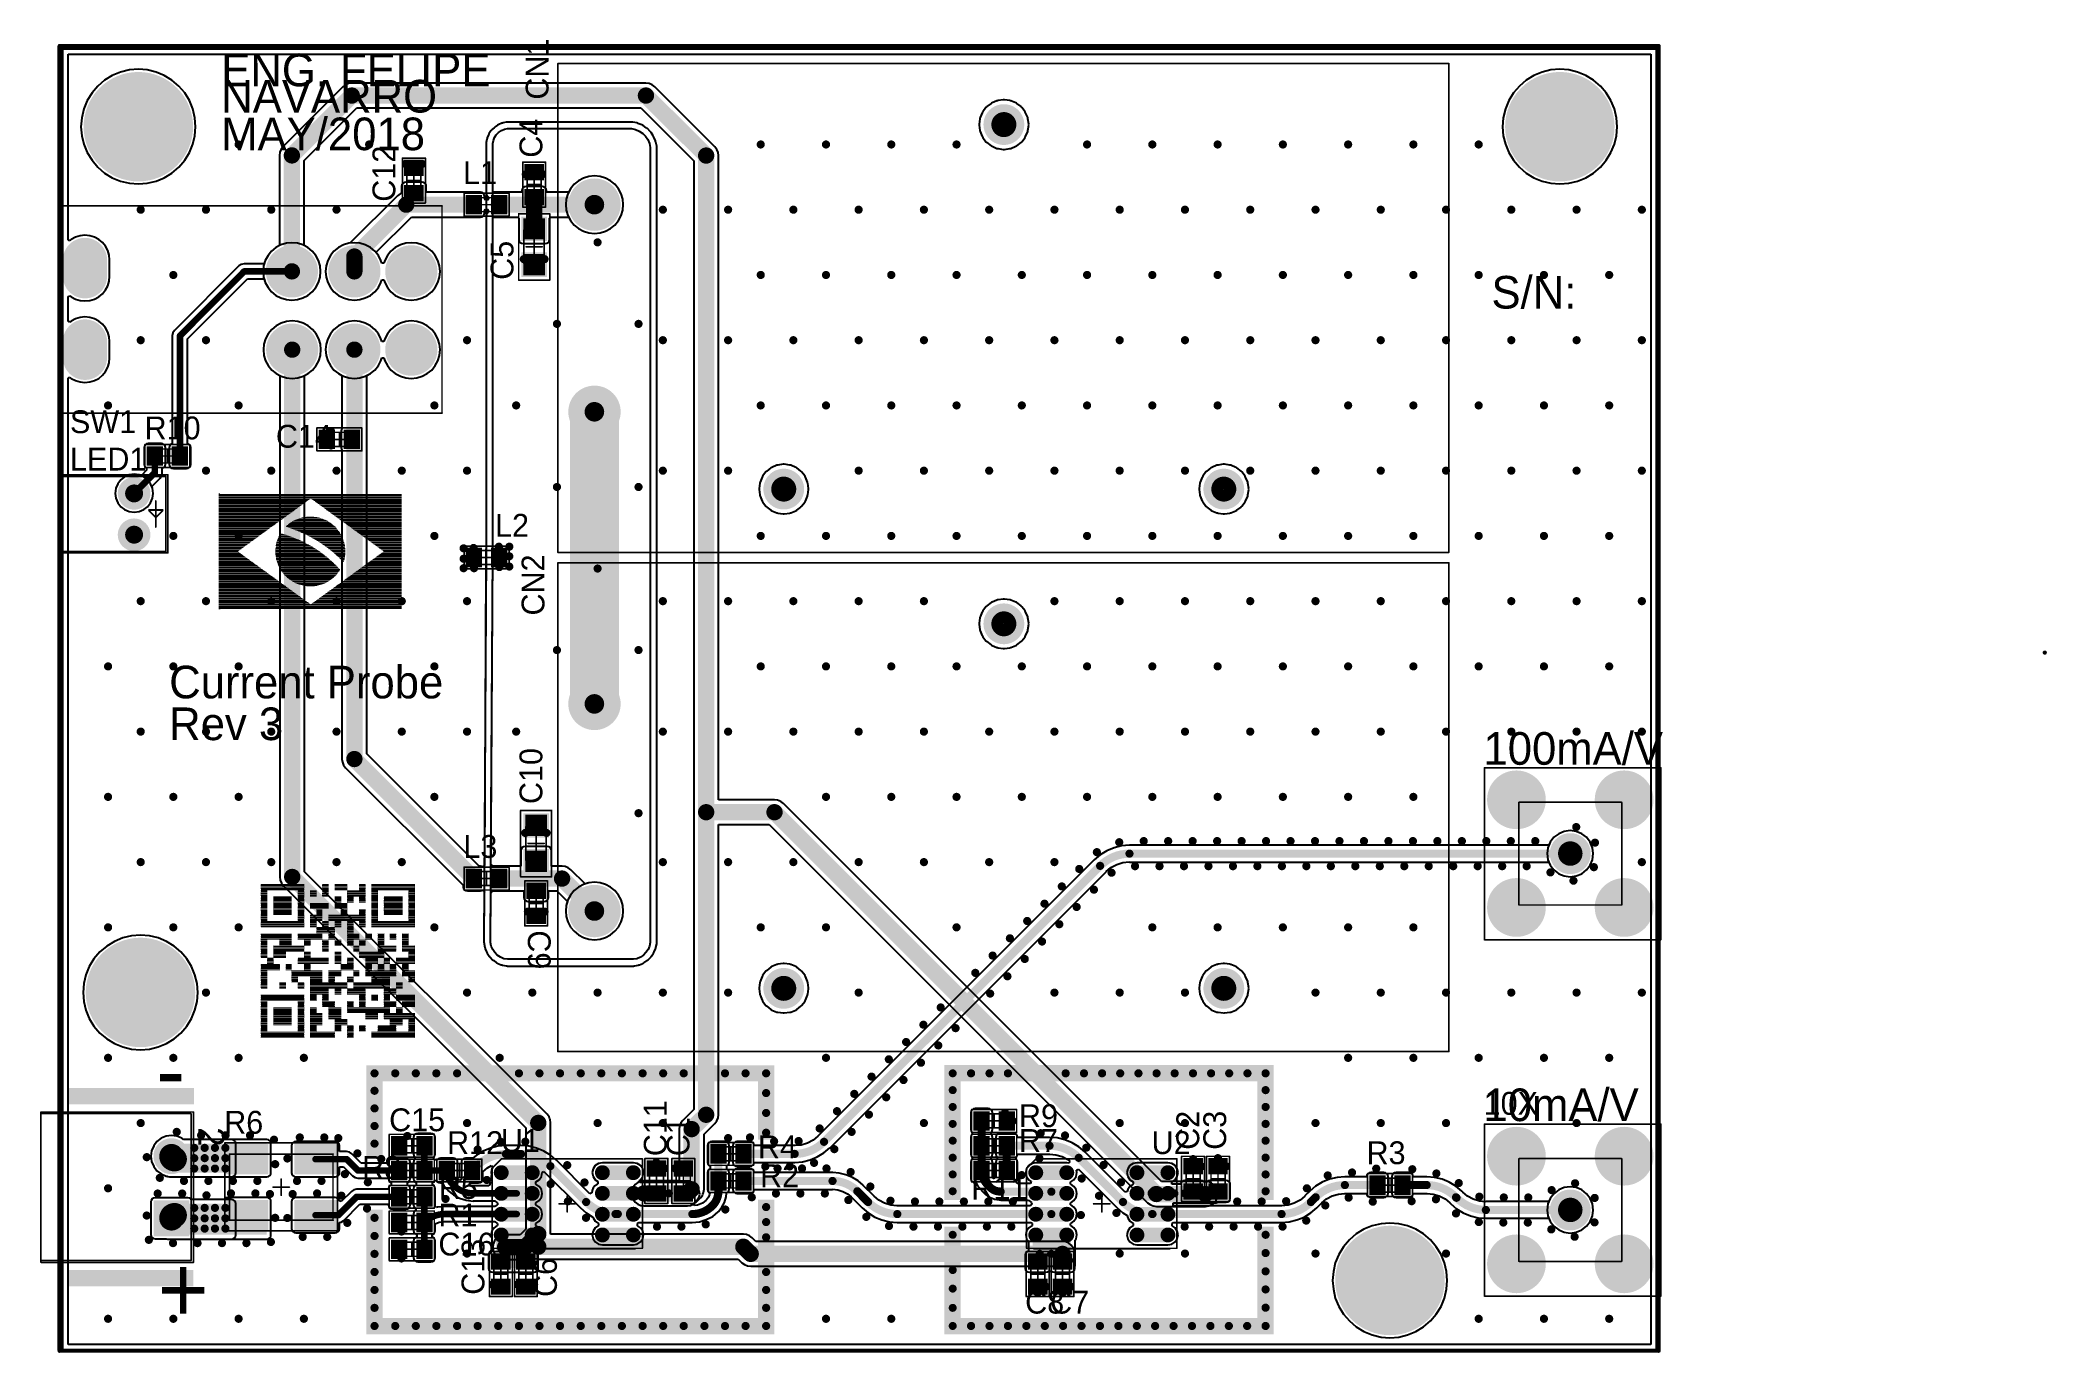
# Model space of a CAD drawing. Header units: millimetres. Extents: x 56 to 179, y 42 to 122.
import ezdxf

# ---------------------------------------------------------------- set-up
doc = ezdxf.new("R2010")
doc.units = ezdxf.units.MM
for name, color, linetype in [('BottomLayer', 5, 'Continuous'), ('BottomSolder', 6, 'Continuous'), ('KeepOutLayer', 6, 'Continuous'), ('Mechanical13', 56, 'Continuous'), ('Mechanical15', 56, 'Continuous'), ('Mechanical29', 56, 'Continuous'), ('MultiLayer', 9, 'Continuous'), ('PadHoleLayer', 156, 'Continuous'), ('TopLayer', 1, 'Continuous'), ('TopOverlay', 2, 'Continuous'), ('TopPaste', 8, 'Continuous'), ('TopSolder', 216, 'Continuous'), ('ViaHoleLayer', 16, 'Continuous')]:
    doc.layers.add(name, color=color, linetype=linetype)

msp = doc.modelspace()

# ---------------------------------------------------------------- texts
at = {"layer": 'TopOverlay'}
for s, height, rotation, p in [('CN1', 1.4, 90, (86.99, 118.75)), ('ENG. FELIPE', 2, 360, (66.93, 119.57)), ('NAVARRO', 2, 360, (66.93, 117.96)), ('MAY/2018', 2, 360, (66.93, 115.65)), ('C4', 1.4, 90, (86.61, 115.19)), ('C12', 1.4, 90, (77.6, 112.49)), ('C5', 1.4, 90, (84.84, 107.7)), ('S/N:', 2, 360, (144.78, 105.94)), ('CN2', 1.4, 90, (86.74, 87.12)), ('Current Probe', 2, 360, (63.74, 82.04)), ('Rev 3', 2, 360, (63.74, 79.48)), ('100mA/V', 2, 360, (144.29, 77.97)), ('C10', 1.4, 90, (86.61, 75.56)), ('C9', 1.4, 270, (85.72, 67.82)), ('-', 4, 180, (64.72, 60.33)), ('10mA/V', 2, 360, (144.29, 56.12)), ('C11', 1.4, 90, (94.23, 53.97)), ('C2', 1.4, 90, (126.87, 54.36)), ('C3', 1.4, 90, (128.52, 54.36)), ('C1', 1.4, 90, (95.63, 53.97)), ('C13', 1.4, 90, (83.06, 45.47)), ('+', 4, 360, (63.04, 43.81)), ('C6', 1.4, 90, (87.5, 45.34))]:
    msp.add_text(s, height=height, rotation=rotation, dxfattribs=at).set_placement(p)
for s, p in [('L1', (81.75, 113.57)), ('SW1', (57.66, 98.3)), ('R10', (62.23, 97.92)), ('C14', (70.28, 97.41)), ('LED1', (57.66, 96.01)), ('L2', (83.71, 91.95)), ('L3', (81.77, 72.26)), ('10X', (144.3, 56.51)), ('R6', (67.11, 55.35)), ('C15', (77.22, 55.5)), ('R9', (115.82, 55.75)), ('R12', (80.77, 54.1)), ('U1', (84.07, 54.23)), ('R7', (115.82, 54.23)), ('U2', (123.95, 54.1)), ('R4', (99.82, 53.84)), ('R3', (137.12, 53.48)), ('R8', (75.56, 52.58)), ('R2', (99.95, 52.07)), ('R5', (80.26, 51.35)), ('R11', (112.9, 51.31)), ('R1', (80.24, 49.66)), ('C16', (80.24, 47.88)), ('C8', (116.2, 44.32)), ('C7', (117.73, 44.32))]:
    msp.add_text(s, height=1.4, dxfattribs=at).set_placement(p)

# ---------------------------------------------------------------- blocks, each defined once
blk = doc.blocks.new('CONN_BNC_JACK_TE_5_1634556_0_1')
at = {"layer": 'BottomLayer'}
for points, const_width in [([(-4.15, 3.3, 1), (-2.45, 3.3, 1)], 1.7), ([(2.45, 3.3, 1), (4.15, 3.3, 1)], 1.7), ([(-0.58, 0, 1), (0.57, 0, 1)], 1.15), ([(-4.15, -3.3, 1), (-2.45, -3.3, 1)], 1.7), ([(2.45, -3.3, 1), (4.15, -3.3, 1)], 1.7)]:
    blk.add_lwpolyline(points, format="xyb", close=True, dxfattribs=dict(at, const_width=const_width))
at = {"layer": 'BottomSolder'}
for points, const_width in [([(-4.2, 3.3, 1), (-2.4, 3.3, 1)], 1.8), ([(2.4, 3.3, 1), (4.2, 3.3, 1)], 1.8), ([(-0.63, 0, 1), (0.63, 0, 1)], 1.25), ([(-4.2, -3.3, 1), (-2.4, -3.3, 1)], 1.8), ([(2.4, -3.3, 1), (4.2, -3.3, 1)], 1.8)]:
    blk.add_lwpolyline(points, format="xyb", close=True, dxfattribs=dict(at, const_width=const_width))
at = {"layer": 'Mechanical13', "const_width": 0.1}
for points in [[(-3.15, -3.15), (-3.15, 3.15)], [(3.15, 3.15), (-3.15, 3.15)], [(3.15, -3.15), (3.15, 3.15)], [(3.15, -3.15), (-3.15, -3.15)]]:
    blk.add_lwpolyline(points, dxfattribs=at)
at = {"layer": 'Mechanical13', "const_width": 0.05}
for points in [[(-3.17, 3.15, 1), (-3.13, 3.15, 1)], [(-3.17, 3.15, 1), (-3.13, 3.15, 1)], [(3.13, 3.15, 1), (3.17, 3.15, 1)], [(3.13, 3.15, 1), (3.17, 3.15, 1)], [(-3.17, -3.15, 1), (-3.13, -3.15, 1)], [(-3.17, -3.15, 1), (-3.13, -3.15, 1)], [(3.13, -3.15, 1), (3.17, -3.15, 1)], [(3.13, -3.15, 1), (3.17, -3.15, 1)]]:
    blk.add_lwpolyline(points, format="xyb", close=True, dxfattribs=at)
at = {"layer": 'MultiLayer'}
for points, const_width in [([(-4.15, 3.3, 1), (-2.45, 3.3, 1)], 1.7), ([(2.45, 3.3, 1), (4.15, 3.3, 1)], 1.7), ([(-0.58, 0, 1), (0.57, 0, 1)], 1.15), ([(-4.15, -3.3, 1), (-2.45, -3.3, 1)], 1.7), ([(2.45, -3.3, 1), (4.15, -3.3, 1)], 1.7)]:
    blk.add_lwpolyline(points, format="xyb", close=True, dxfattribs=dict(at, const_width=const_width))
at = {"layer": 'PadHoleLayer'}
for points, const_width in [([(-3.88, 3.3, 1), (-2.73, 3.3, 1)], 1.15), ([(2.73, 3.3, 1), (3.88, 3.3, 1)], 1.15), ([(-0.38, 0, 1), (0.37, 0, 1)], 0.75), ([(-3.88, -3.3, 1), (-2.73, -3.3, 1)], 1.15), ([(2.73, -3.3, 1), (3.88, -3.3, 1)], 1.15)]:
    blk.add_lwpolyline(points, format="xyb", close=True, dxfattribs=dict(at, const_width=const_width))
at = {"layer": 'TopLayer'}
for points, const_width in [([(-4.15, 3.3, 1), (-2.45, 3.3, 1)], 1.7), ([(2.45, 3.3, 1), (4.15, 3.3, 1)], 1.7), ([(-0.58, 0, 1), (0.57, 0, 1)], 1.15), ([(-4.15, -3.3, 1), (-2.45, -3.3, 1)], 1.7), ([(2.45, -3.3, 1), (4.15, -3.3, 1)], 1.7)]:
    blk.add_lwpolyline(points, format="xyb", close=True, dxfattribs=dict(at, const_width=const_width))
at = {"layer": 'TopOverlay', "const_width": 0.1}
for points in [[(-5.26, -5.26), (-5.26, 5.55)], [(5.28, 5.55), (-5.26, 5.55)], [(5.27, 5.26), (-5.25, 5.26)], [(5.28, -5.26), (5.28, 5.55)], [(5.28, -5.26), (-5.26, -5.26)]]:
    blk.add_lwpolyline(points, dxfattribs=at)
at = {"layer": 'TopOverlay', "const_width": 0.05}
for points in [[(-5.29, 5.55, 1), (-5.24, 5.55, 1)], [(-5.29, 5.55, 1), (-5.24, 5.55, 1)], [(-5.27, 5.26, 1), (-5.22, 5.26, 1)], [(5.25, 5.26, 1), (5.3, 5.26, 1)], [(5.25, 5.55, 1), (5.3, 5.55, 1)], [(5.25, 5.55, 1), (5.3, 5.55, 1)], [(-5.29, -5.26, 1), (-5.24, -5.26, 1)], [(-5.29, -5.26, 1), (-5.24, -5.26, 1)], [(5.25, -5.26, 1), (5.3, -5.26, 1)], [(5.25, -5.26, 1), (5.3, -5.26, 1)]]:
    blk.add_lwpolyline(points, format="xyb", close=True, dxfattribs=at)
at = {"layer": 'TopSolder'}
for points, const_width in [([(-4.2, 3.3, 1), (-2.4, 3.3, 1)], 1.8), ([(2.4, 3.3, 1), (4.2, 3.3, 1)], 1.8), ([(-0.63, 0, 1), (0.63, 0, 1)], 1.25), ([(-4.2, -3.3, 1), (-2.4, -3.3, 1)], 1.8), ([(2.4, -3.3, 1), (4.2, -3.3, 1)], 1.8)]:
    blk.add_lwpolyline(points, format="xyb", close=True, dxfattribs=dict(at, const_width=const_width))
blk = doc.blocks.new('CC0603_2')
at = {"layer": 'Mechanical13', "const_width": 0.1}
for points in [[(-0.82, -0.43), (-0.82, 0.43)], [(0.82, 0.43), (-0.82, 0.43)], [(0.82, -0.43), (0.82, 0.43)], [(0.82, -0.43), (-0.82, -0.43)]]:
    blk.add_lwpolyline(points, dxfattribs=at)
at = {"layer": 'Mechanical13', "const_width": 0.05}
for points in [[(-0.85, 0.43, 1), (-0.8, 0.43, 1)], [(-0.85, 0.43, 1), (-0.8, 0.43, 1)], [(0.8, 0.43, 1), (0.85, 0.43, 1)], [(0.8, 0.43, 1), (0.85, 0.43, 1)], [(-0.85, -0.43, 1), (-0.8, -0.43, 1)], [(-0.85, -0.43, 1), (-0.8, -0.43, 1)], [(0.8, -0.43, 1), (0.85, -0.43, 1)], [(0.8, -0.43, 1), (0.85, -0.43, 1)]]:
    blk.add_lwpolyline(points, format="xyb", close=True, dxfattribs=at)
at = {"layer": 'Mechanical15', "const_width": 0.1}
for points in [[(0.43, 0), (-0.43, 0)], [(0, -0.43), (0, 0.43)]]:
    blk.add_lwpolyline(points, dxfattribs=at)
at = {"layer": 'Mechanical15', "const_width": 0.05}
for points in [[(-0.45, 0, 1), (-0.4, 0, 1)], [(-0.02, 0.43, 1), (0.02, 0.43, 1)], [(0.4, 0, 1), (0.45, 0, 1)], [(-0.02, -0.43, 1), (0.02, -0.43, 1)]]:
    blk.add_lwpolyline(points, format="xyb", close=True, dxfattribs=at)
at = {"layer": 'TopLayer'}
for points in [[(-1.17, -0.5), (-0.37, -0.5), (-1.17, 0.5), (-0.37, 0.5)], [(0.37, -0.5), (1.17, -0.5), (0.37, 0.5), (1.17, 0.5)]]:
    blk.add_solid(points, dxfattribs=at)
at = {"layer": 'TopOverlay', "const_width": 0.1}
for points in [[(-1.38, -0.7), (-1.38, 0.7)], [(1.38, 0.7), (-1.38, 0.7)], [(1.38, -0.7), (1.38, 0.7)], [(1.38, -0.7), (-1.38, -0.7)]]:
    blk.add_lwpolyline(points, dxfattribs=at)
at = {"layer": 'TopOverlay', "const_width": 0.05}
for points in [[(-1.4, 0.7, 1), (-1.35, 0.7, 1)], [(-1.4, 0.7, 1), (-1.35, 0.7, 1)], [(1.35, 0.7, 1), (1.4, 0.7, 1)], [(1.35, 0.7, 1), (1.4, 0.7, 1)], [(-1.4, -0.7, 1), (-1.35, -0.7, 1)], [(-1.4, -0.7, 1), (-1.35, -0.7, 1)], [(1.35, -0.7, 1), (1.4, -0.7, 1)], [(1.35, -0.7, 1), (1.4, -0.7, 1)]]:
    blk.add_lwpolyline(points, format="xyb", close=True, dxfattribs=at)
at = {"layer": 'TopPaste'}
for points in [[(-1.17, -0.5), (-0.37, -0.5), (-1.17, 0.5), (-0.37, 0.5)], [(0.37, -0.5), (1.17, -0.5), (0.37, 0.5), (1.17, 0.5)]]:
    blk.add_solid(points, dxfattribs=at)
at = {"layer": 'TopSolder'}
for points in [[(-1.27, -0.6), (-0.27, -0.6), (-1.27, 0.6), (-0.27, 0.6)], [(0.27, -0.6), (1.27, -0.6), (0.27, 0.6), (1.27, 0.6)]]:
    blk.add_solid(points, dxfattribs=at)
blk = doc.blocks.new('CC0603_3')
at = {"layer": 'Mechanical13', "const_width": 0.1}
for points in [[(-0.82, -0.43), (-0.82, 0.43)], [(0.82, 0.43), (-0.82, 0.43)], [(0.82, -0.43), (0.82, 0.43)], [(0.82, -0.43), (-0.82, -0.43)]]:
    blk.add_lwpolyline(points, dxfattribs=at)
at = {"layer": 'Mechanical13', "const_width": 0.05}
for points in [[(-0.85, 0.43, 1), (-0.8, 0.43, 1)], [(-0.85, 0.43, 1), (-0.8, 0.43, 1)], [(0.8, 0.43, 1), (0.85, 0.43, 1)], [(0.8, 0.43, 1), (0.85, 0.43, 1)], [(-0.85, -0.43, 1), (-0.8, -0.43, 1)], [(-0.85, -0.43, 1), (-0.8, -0.43, 1)], [(0.8, -0.43, 1), (0.85, -0.43, 1)], [(0.8, -0.43, 1), (0.85, -0.43, 1)]]:
    blk.add_lwpolyline(points, format="xyb", close=True, dxfattribs=at)
at = {"layer": 'Mechanical15', "const_width": 0.1}
for points in [[(0.43, 0), (-0.43, 0)], [(0, -0.43), (0, 0.43)]]:
    blk.add_lwpolyline(points, dxfattribs=at)
at = {"layer": 'Mechanical15', "const_width": 0.05}
for points in [[(-0.45, 0, 1), (-0.4, 0, 1)], [(-0.02, 0.43, 1), (0.02, 0.43, 1)], [(0.4, 0, 1), (0.45, 0, 1)], [(-0.02, -0.43, 1), (0.02, -0.43, 1)]]:
    blk.add_lwpolyline(points, format="xyb", close=True, dxfattribs=at)
at = {"layer": 'TopLayer'}
for points in [[(-1.17, -0.5), (-0.37, -0.5), (-1.17, 0.5), (-0.37, 0.5)], [(0.37, -0.5), (1.17, -0.5), (0.37, 0.5), (1.17, 0.5)]]:
    blk.add_solid(points, dxfattribs=at)
at = {"layer": 'TopOverlay', "const_width": 0.1}
for points in [[(-1.38, -0.7), (-1.38, 0.7)], [(1.38, 0.7), (-1.38, 0.7)], [(1.38, -0.7), (1.38, 0.7)], [(1.38, -0.7), (-1.38, -0.7)]]:
    blk.add_lwpolyline(points, dxfattribs=at)
at = {"layer": 'TopOverlay', "const_width": 0.05}
for points in [[(-1.4, 0.7, 1), (-1.35, 0.7, 1)], [(-1.4, 0.7, 1), (-1.35, 0.7, 1)], [(1.35, 0.7, 1), (1.4, 0.7, 1)], [(1.35, 0.7, 1), (1.4, 0.7, 1)], [(-1.4, -0.7, 1), (-1.35, -0.7, 1)], [(-1.4, -0.7, 1), (-1.35, -0.7, 1)], [(1.35, -0.7, 1), (1.4, -0.7, 1)], [(1.35, -0.7, 1), (1.4, -0.7, 1)]]:
    blk.add_lwpolyline(points, format="xyb", close=True, dxfattribs=at)
at = {"layer": 'TopPaste'}
for points in [[(-1.17, -0.5), (-0.37, -0.5), (-1.17, 0.5), (-0.37, 0.5)], [(0.37, -0.5), (1.17, -0.5), (0.37, 0.5), (1.17, 0.5)]]:
    blk.add_solid(points, dxfattribs=at)
at = {"layer": 'TopSolder'}
for points in [[(-1.27, -0.6), (-0.27, -0.6), (-1.27, 0.6), (-0.27, 0.6)], [(0.27, -0.6), (1.27, -0.6), (0.27, 0.6), (1.27, 0.6)]]:
    blk.add_solid(points, dxfattribs=at)
blk = doc.blocks.new('CC0603_4')
at = {"layer": 'Mechanical13', "const_width": 0.1}
for points in [[(-0.82, -0.43), (-0.82, 0.43)], [(0.82, 0.43), (-0.82, 0.43)], [(0.82, -0.43), (0.82, 0.43)], [(0.82, -0.43), (-0.82, -0.43)]]:
    blk.add_lwpolyline(points, dxfattribs=at)
at = {"layer": 'Mechanical13', "const_width": 0.05}
for points in [[(-0.85, 0.43, 1), (-0.8, 0.43, 1)], [(-0.85, 0.43, 1), (-0.8, 0.43, 1)], [(0.8, 0.43, 1), (0.85, 0.43, 1)], [(0.8, 0.43, 1), (0.85, 0.43, 1)], [(-0.85, -0.43, 1), (-0.8, -0.43, 1)], [(-0.85, -0.43, 1), (-0.8, -0.43, 1)], [(0.8, -0.43, 1), (0.85, -0.43, 1)], [(0.8, -0.43, 1), (0.85, -0.43, 1)]]:
    blk.add_lwpolyline(points, format="xyb", close=True, dxfattribs=at)
at = {"layer": 'Mechanical15', "const_width": 0.1}
for points in [[(0.43, 0), (-0.43, 0)], [(0, -0.43), (0, 0.43)]]:
    blk.add_lwpolyline(points, dxfattribs=at)
at = {"layer": 'Mechanical15', "const_width": 0.05}
for points in [[(-0.45, 0, 1), (-0.4, 0, 1)], [(-0.02, 0.43, 1), (0.02, 0.43, 1)], [(0.4, 0, 1), (0.45, 0, 1)], [(-0.02, -0.43, 1), (0.02, -0.43, 1)]]:
    blk.add_lwpolyline(points, format="xyb", close=True, dxfattribs=at)
at = {"layer": 'TopLayer'}
for points in [[(-1.17, -0.5), (-0.37, -0.5), (-1.17, 0.5), (-0.37, 0.5)], [(0.37, -0.5), (1.17, -0.5), (0.37, 0.5), (1.17, 0.5)]]:
    blk.add_solid(points, dxfattribs=at)
at = {"layer": 'TopOverlay', "const_width": 0.1}
for points in [[(-1.38, -0.7), (-1.38, 0.7)], [(1.38, 0.7), (-1.38, 0.7)], [(1.38, -0.7), (1.38, 0.7)], [(1.38, -0.7), (-1.38, -0.7)]]:
    blk.add_lwpolyline(points, dxfattribs=at)
at = {"layer": 'TopOverlay', "const_width": 0.05}
for points in [[(-1.4, 0.7, 1), (-1.35, 0.7, 1)], [(-1.4, 0.7, 1), (-1.35, 0.7, 1)], [(1.35, 0.7, 1), (1.4, 0.7, 1)], [(1.35, 0.7, 1), (1.4, 0.7, 1)], [(-1.4, -0.7, 1), (-1.35, -0.7, 1)], [(-1.4, -0.7, 1), (-1.35, -0.7, 1)], [(1.35, -0.7, 1), (1.4, -0.7, 1)], [(1.35, -0.7, 1), (1.4, -0.7, 1)]]:
    blk.add_lwpolyline(points, format="xyb", close=True, dxfattribs=at)
at = {"layer": 'TopPaste'}
for points in [[(-1.17, -0.5), (-0.37, -0.5), (-1.17, 0.5), (-0.37, 0.5)], [(0.37, -0.5), (1.17, -0.5), (0.37, 0.5), (1.17, 0.5)]]:
    blk.add_solid(points, dxfattribs=at)
at = {"layer": 'TopSolder'}
for points in [[(-1.27, -0.6), (-0.27, -0.6), (-1.27, 0.6), (-0.27, 0.6)], [(0.27, -0.6), (1.27, -0.6), (0.27, 0.6), (1.27, 0.6)]]:
    blk.add_solid(points, dxfattribs=at)
blk = doc.blocks.new('CC0603_5')
at = {"layer": 'Mechanical13', "const_width": 0.1}
for points in [[(-0.82, -0.43), (-0.82, 0.43)], [(0.82, 0.43), (-0.82, 0.43)], [(0.82, -0.43), (0.82, 0.43)], [(0.82, -0.43), (-0.82, -0.43)]]:
    blk.add_lwpolyline(points, dxfattribs=at)
at = {"layer": 'Mechanical13', "const_width": 0.05}
for points in [[(-0.85, 0.43, 1), (-0.8, 0.43, 1)], [(-0.85, 0.43, 1), (-0.8, 0.43, 1)], [(0.8, 0.43, 1), (0.85, 0.43, 1)], [(0.8, 0.43, 1), (0.85, 0.43, 1)], [(-0.85, -0.43, 1), (-0.8, -0.43, 1)], [(-0.85, -0.43, 1), (-0.8, -0.43, 1)], [(0.8, -0.43, 1), (0.85, -0.43, 1)], [(0.8, -0.43, 1), (0.85, -0.43, 1)]]:
    blk.add_lwpolyline(points, format="xyb", close=True, dxfattribs=at)
at = {"layer": 'Mechanical15', "const_width": 0.1}
for points in [[(0.43, 0), (-0.43, 0)], [(0, -0.43), (0, 0.43)]]:
    blk.add_lwpolyline(points, dxfattribs=at)
at = {"layer": 'Mechanical15', "const_width": 0.05}
for points in [[(-0.45, 0, 1), (-0.4, 0, 1)], [(-0.02, 0.43, 1), (0.02, 0.43, 1)], [(0.4, 0, 1), (0.45, 0, 1)], [(-0.02, -0.43, 1), (0.02, -0.43, 1)]]:
    blk.add_lwpolyline(points, format="xyb", close=True, dxfattribs=at)
at = {"layer": 'TopLayer'}
for points in [[(-1.17, -0.5), (-0.37, -0.5), (-1.17, 0.5), (-0.37, 0.5)], [(0.37, -0.5), (1.17, -0.5), (0.37, 0.5), (1.17, 0.5)]]:
    blk.add_solid(points, dxfattribs=at)
at = {"layer": 'TopOverlay', "const_width": 0.1}
for points in [[(-1.38, -0.7), (-1.38, 0.7)], [(1.38, 0.7), (-1.38, 0.7)], [(1.38, -0.7), (1.38, 0.7)], [(1.38, -0.7), (-1.38, -0.7)]]:
    blk.add_lwpolyline(points, dxfattribs=at)
at = {"layer": 'TopOverlay', "const_width": 0.05}
for points in [[(-1.4, 0.7, 1), (-1.35, 0.7, 1)], [(-1.4, 0.7, 1), (-1.35, 0.7, 1)], [(1.35, 0.7, 1), (1.4, 0.7, 1)], [(1.35, 0.7, 1), (1.4, 0.7, 1)], [(-1.4, -0.7, 1), (-1.35, -0.7, 1)], [(-1.4, -0.7, 1), (-1.35, -0.7, 1)], [(1.35, -0.7, 1), (1.4, -0.7, 1)], [(1.35, -0.7, 1), (1.4, -0.7, 1)]]:
    blk.add_lwpolyline(points, format="xyb", close=True, dxfattribs=at)
at = {"layer": 'TopPaste'}
for points in [[(-1.17, -0.5), (-0.37, -0.5), (-1.17, 0.5), (-0.37, 0.5)], [(0.37, -0.5), (1.17, -0.5), (0.37, 0.5), (1.17, 0.5)]]:
    blk.add_solid(points, dxfattribs=at)
at = {"layer": 'TopSolder'}
for points in [[(-1.27, -0.6), (-0.27, -0.6), (-1.27, 0.6), (-0.27, 0.6)], [(0.27, -0.6), (1.27, -0.6), (0.27, 0.6), (1.27, 0.6)]]:
    blk.add_solid(points, dxfattribs=at)
blk = doc.blocks.new('CC0805_6')
at = {"layer": 'Mechanical13', "const_width": 0.1}
for points in [[(-1.03, 0.63), (-1.03, -0.62)], [(-1.03, 0.63), (1.02, 0.63)], [(1.02, 0.63), (1.02, -0.62)], [(-1.03, -0.62), (1.02, -0.62)]]:
    blk.add_lwpolyline(points, dxfattribs=at)
at = {"layer": 'Mechanical13', "const_width": 0.05}
for points in [[(-1.05, 0.63, 1), (-1, 0.63, 1)], [(-1.05, 0.63, 1), (-1, 0.63, 1)], [(1, 0.63, 1), (1.05, 0.63, 1)], [(1, 0.63, 1), (1.05, 0.63, 1)], [(-1.05, -0.62, 1), (-1, -0.62, 1)], [(-1.05, -0.62, 1), (-1, -0.62, 1)], [(1, -0.62, 1), (1.05, -0.62, 1)], [(1, -0.62, 1), (1.05, -0.62, 1)]]:
    blk.add_lwpolyline(points, format="xyb", close=True, dxfattribs=at)
at = {"layer": 'Mechanical15', "const_width": 0.1}
for points in [[(-0.5, 0), (0.5, 0)], [(0, 0.5), (0, -0.5)]]:
    blk.add_lwpolyline(points, dxfattribs=at)
at = {"layer": 'Mechanical15', "const_width": 0.05}
for points in [[(-0.53, 0, 1), (-0.48, 0, 1)], [(-0.02, 0.5, 1), (0.02, 0.5, 1)], [(0.48, 0, 1), (0.52, 0, 1)], [(-0.02, -0.5, 1), (0.02, -0.5, 1)]]:
    blk.add_lwpolyline(points, format="xyb", close=True, dxfattribs=at)
at = {"layer": 'TopLayer'}
for points in [[(-1.75, -0.67), (-0.45, -0.67), (-1.75, 0.67), (-0.45, 0.67)], [(0.45, -0.67), (1.75, -0.67), (0.45, 0.67), (1.75, 0.67)]]:
    blk.add_solid(points, dxfattribs=at)
at = {"layer": 'TopOverlay', "const_width": 0.1}
for points in [[(-2.05, 0.95), (2.02, 0.95)], [(-2.05, 0.95), (-2.05, -0.95)], [(2.02, 0.95), (2.02, -0.95)], [(-2.05, -0.95), (2.02, -0.95)]]:
    blk.add_lwpolyline(points, dxfattribs=at)
at = {"layer": 'TopOverlay', "const_width": 0.05}
for points in [[(-2.07, 0.95, 1), (-2.03, 0.95, 1)], [(-2.07, 0.95, 1), (-2.03, 0.95, 1)], [(2, 0.95, 1), (2.05, 0.95, 1)], [(2, 0.95, 1), (2.05, 0.95, 1)], [(-2.07, -0.95, 1), (-2.03, -0.95, 1)], [(-2.07, -0.95, 1), (-2.03, -0.95, 1)], [(2, -0.95, 1), (2.05, -0.95, 1)], [(2, -0.95, 1), (2.05, -0.95, 1)]]:
    blk.add_lwpolyline(points, format="xyb", close=True, dxfattribs=at)
at = {"layer": 'TopPaste'}
for points in [[(-1.75, -0.67), (-0.45, -0.67), (-1.75, 0.67), (-0.45, 0.67)], [(0.45, -0.67), (1.75, -0.67), (0.45, 0.67), (1.75, 0.67)]]:
    blk.add_solid(points, dxfattribs=at)
at = {"layer": 'TopSolder'}
for points in [[(-1.85, -0.78), (-0.35, -0.78), (-1.85, 0.78), (-0.35, 0.78)], [(0.35, -0.78), (1.85, -0.78), (0.35, 0.78), (1.85, 0.78)]]:
    blk.add_solid(points, dxfattribs=at)
blk = doc.blocks.new('CC0603_7')
at = {"layer": 'Mechanical13', "const_width": 0.1}
for points in [[(-0.82, -0.43), (-0.82, 0.43)], [(0.82, 0.43), (-0.82, 0.43)], [(0.82, -0.43), (0.82, 0.43)], [(0.82, -0.43), (-0.82, -0.43)]]:
    blk.add_lwpolyline(points, dxfattribs=at)
at = {"layer": 'Mechanical13', "const_width": 0.05}
for points in [[(-0.85, 0.43, 1), (-0.8, 0.43, 1)], [(-0.85, 0.43, 1), (-0.8, 0.43, 1)], [(0.8, 0.43, 1), (0.85, 0.43, 1)], [(0.8, 0.43, 1), (0.85, 0.43, 1)], [(-0.85, -0.43, 1), (-0.8, -0.43, 1)], [(-0.85, -0.43, 1), (-0.8, -0.43, 1)], [(0.8, -0.43, 1), (0.85, -0.43, 1)], [(0.8, -0.43, 1), (0.85, -0.43, 1)]]:
    blk.add_lwpolyline(points, format="xyb", close=True, dxfattribs=at)
at = {"layer": 'Mechanical15', "const_width": 0.1}
for points in [[(0.43, 0), (-0.43, 0)], [(0, -0.43), (0, 0.43)]]:
    blk.add_lwpolyline(points, dxfattribs=at)
at = {"layer": 'Mechanical15', "const_width": 0.05}
for points in [[(-0.45, 0, 1), (-0.4, 0, 1)], [(-0.02, 0.43, 1), (0.02, 0.43, 1)], [(0.4, 0, 1), (0.45, 0, 1)], [(-0.02, -0.43, 1), (0.02, -0.43, 1)]]:
    blk.add_lwpolyline(points, format="xyb", close=True, dxfattribs=at)
at = {"layer": 'TopLayer'}
for points in [[(-1.17, -0.5), (-0.37, -0.5), (-1.17, 0.5), (-0.37, 0.5)], [(0.37, -0.5), (1.17, -0.5), (0.37, 0.5), (1.17, 0.5)]]:
    blk.add_solid(points, dxfattribs=at)
at = {"layer": 'TopOverlay', "const_width": 0.1}
for points in [[(-1.38, -0.7), (-1.38, 0.7)], [(1.38, 0.7), (-1.38, 0.7)], [(1.38, -0.7), (1.38, 0.7)], [(1.38, -0.7), (-1.38, -0.7)]]:
    blk.add_lwpolyline(points, dxfattribs=at)
at = {"layer": 'TopOverlay', "const_width": 0.05}
for points in [[(-1.4, 0.7, 1), (-1.35, 0.7, 1)], [(-1.4, 0.7, 1), (-1.35, 0.7, 1)], [(1.35, 0.7, 1), (1.4, 0.7, 1)], [(1.35, 0.7, 1), (1.4, 0.7, 1)], [(-1.4, -0.7, 1), (-1.35, -0.7, 1)], [(-1.4, -0.7, 1), (-1.35, -0.7, 1)], [(1.35, -0.7, 1), (1.4, -0.7, 1)], [(1.35, -0.7, 1), (1.4, -0.7, 1)]]:
    blk.add_lwpolyline(points, format="xyb", close=True, dxfattribs=at)
at = {"layer": 'TopPaste'}
for points in [[(-1.17, -0.5), (-0.37, -0.5), (-1.17, 0.5), (-0.37, 0.5)], [(0.37, -0.5), (1.17, -0.5), (0.37, 0.5), (1.17, 0.5)]]:
    blk.add_solid(points, dxfattribs=at)
at = {"layer": 'TopSolder'}
for points in [[(-1.27, -0.6), (-0.27, -0.6), (-1.27, 0.6), (-0.27, 0.6)], [(0.27, -0.6), (1.27, -0.6), (0.27, 0.6), (1.27, 0.6)]]:
    blk.add_solid(points, dxfattribs=at)
blk = doc.blocks.new('CC0603_8')
at = {"layer": 'Mechanical13', "const_width": 0.1}
for points in [[(-0.82, -0.43), (-0.82, 0.43)], [(0.82, 0.43), (-0.82, 0.43)], [(0.82, -0.43), (0.82, 0.43)], [(0.82, -0.43), (-0.82, -0.43)]]:
    blk.add_lwpolyline(points, dxfattribs=at)
at = {"layer": 'Mechanical13', "const_width": 0.05}
for points in [[(-0.85, 0.43, 1), (-0.8, 0.43, 1)], [(-0.85, 0.43, 1), (-0.8, 0.43, 1)], [(0.8, 0.43, 1), (0.85, 0.43, 1)], [(0.8, 0.43, 1), (0.85, 0.43, 1)], [(-0.85, -0.43, 1), (-0.8, -0.43, 1)], [(-0.85, -0.43, 1), (-0.8, -0.43, 1)], [(0.8, -0.43, 1), (0.85, -0.43, 1)], [(0.8, -0.43, 1), (0.85, -0.43, 1)]]:
    blk.add_lwpolyline(points, format="xyb", close=True, dxfattribs=at)
at = {"layer": 'Mechanical15', "const_width": 0.1}
for points in [[(0.43, 0), (-0.43, 0)], [(0, -0.43), (0, 0.43)]]:
    blk.add_lwpolyline(points, dxfattribs=at)
at = {"layer": 'Mechanical15', "const_width": 0.05}
for points in [[(-0.45, 0, 1), (-0.4, 0, 1)], [(-0.02, 0.43, 1), (0.02, 0.43, 1)], [(0.4, 0, 1), (0.45, 0, 1)], [(-0.02, -0.43, 1), (0.02, -0.43, 1)]]:
    blk.add_lwpolyline(points, format="xyb", close=True, dxfattribs=at)
at = {"layer": 'TopLayer'}
for points in [[(-1.17, -0.5), (-0.37, -0.5), (-1.17, 0.5), (-0.37, 0.5)], [(0.37, -0.5), (1.17, -0.5), (0.37, 0.5), (1.17, 0.5)]]:
    blk.add_solid(points, dxfattribs=at)
at = {"layer": 'TopOverlay', "const_width": 0.1}
for points in [[(-1.38, -0.7), (-1.38, 0.7)], [(1.38, 0.7), (-1.38, 0.7)], [(1.38, -0.7), (1.38, 0.7)], [(1.38, -0.7), (-1.38, -0.7)]]:
    blk.add_lwpolyline(points, dxfattribs=at)
at = {"layer": 'TopOverlay', "const_width": 0.05}
for points in [[(-1.4, 0.7, 1), (-1.35, 0.7, 1)], [(-1.4, 0.7, 1), (-1.35, 0.7, 1)], [(1.35, 0.7, 1), (1.4, 0.7, 1)], [(1.35, 0.7, 1), (1.4, 0.7, 1)], [(-1.4, -0.7, 1), (-1.35, -0.7, 1)], [(-1.4, -0.7, 1), (-1.35, -0.7, 1)], [(1.35, -0.7, 1), (1.4, -0.7, 1)], [(1.35, -0.7, 1), (1.4, -0.7, 1)]]:
    blk.add_lwpolyline(points, format="xyb", close=True, dxfattribs=at)
at = {"layer": 'TopPaste'}
for points in [[(-1.17, -0.5), (-0.37, -0.5), (-1.17, 0.5), (-0.37, 0.5)], [(0.37, -0.5), (1.17, -0.5), (0.37, 0.5), (1.17, 0.5)]]:
    blk.add_solid(points, dxfattribs=at)
at = {"layer": 'TopSolder'}
for points in [[(-1.27, -0.6), (-0.27, -0.6), (-1.27, 0.6), (-0.27, 0.6)], [(0.27, -0.6), (1.27, -0.6), (0.27, 0.6), (1.27, 0.6)]]:
    blk.add_solid(points, dxfattribs=at)
blk = doc.blocks.new('CC0603_9')
at = {"layer": 'Mechanical13', "const_width": 0.1}
for points in [[(-0.82, 0.43), (-0.82, -0.43)], [(0.82, 0.43), (-0.82, 0.43)], [(0.82, 0.43), (0.82, -0.43)], [(0.82, -0.43), (-0.82, -0.43)]]:
    blk.add_lwpolyline(points, dxfattribs=at)
at = {"layer": 'Mechanical13', "const_width": 0.05}
for points in [[(-0.85, 0.43, 1), (-0.8, 0.43, 1)], [(-0.85, 0.43, 1), (-0.8, 0.43, 1)], [(0.8, 0.43, 1), (0.85, 0.43, 1)], [(0.8, 0.43, 1), (0.85, 0.43, 1)], [(-0.85, -0.43, 1), (-0.8, -0.43, 1)], [(-0.85, -0.43, 1), (-0.8, -0.43, 1)], [(0.8, -0.43, 1), (0.85, -0.43, 1)], [(0.8, -0.43, 1), (0.85, -0.43, 1)]]:
    blk.add_lwpolyline(points, format="xyb", close=True, dxfattribs=at)
at = {"layer": 'Mechanical15', "const_width": 0.1}
for points in [[(0.43, 0), (-0.43, 0)], [(0, 0.43), (0, -0.43)]]:
    blk.add_lwpolyline(points, dxfattribs=at)
at = {"layer": 'Mechanical15', "const_width": 0.05}
for points in [[(-0.45, 0, 1), (-0.4, 0, 1)], [(-0.02, 0.43, 1), (0.02, 0.43, 1)], [(0.4, 0, 1), (0.45, 0, 1)], [(-0.02, -0.43, 1), (0.02, -0.43, 1)]]:
    blk.add_lwpolyline(points, format="xyb", close=True, dxfattribs=at)
at = {"layer": 'TopLayer'}
for points in [[(-1.17, -0.5), (-0.37, -0.5), (-1.17, 0.5), (-0.37, 0.5)], [(0.37, -0.5), (1.17, -0.5), (0.37, 0.5), (1.17, 0.5)]]:
    blk.add_solid(points, dxfattribs=at)
at = {"layer": 'TopOverlay', "const_width": 0.1}
for points in [[(-1.38, 0.7), (-1.38, -0.7)], [(1.38, 0.7), (-1.38, 0.7)], [(1.38, 0.7), (1.38, -0.7)], [(1.38, -0.7), (-1.38, -0.7)]]:
    blk.add_lwpolyline(points, dxfattribs=at)
at = {"layer": 'TopOverlay', "const_width": 0.05}
for points in [[(-1.4, 0.7, 1), (-1.35, 0.7, 1)], [(-1.4, 0.7, 1), (-1.35, 0.7, 1)], [(1.35, 0.7, 1), (1.4, 0.7, 1)], [(1.35, 0.7, 1), (1.4, 0.7, 1)], [(-1.4, -0.7, 1), (-1.35, -0.7, 1)], [(-1.4, -0.7, 1), (-1.35, -0.7, 1)], [(1.35, -0.7, 1), (1.4, -0.7, 1)], [(1.35, -0.7, 1), (1.4, -0.7, 1)]]:
    blk.add_lwpolyline(points, format="xyb", close=True, dxfattribs=at)
at = {"layer": 'TopPaste'}
for points in [[(-1.17, -0.5), (-0.37, -0.5), (-1.17, 0.5), (-0.37, 0.5)], [(0.37, -0.5), (1.17, -0.5), (0.37, 0.5), (1.17, 0.5)]]:
    blk.add_solid(points, dxfattribs=at)
at = {"layer": 'TopSolder'}
for points in [[(-1.27, -0.6), (-0.27, -0.6), (-1.27, 0.6), (-0.27, 0.6)], [(0.27, -0.6), (1.27, -0.6), (0.27, 0.6), (1.27, 0.6)]]:
    blk.add_solid(points, dxfattribs=at)
blk = doc.blocks.new('CC0603_10')
at = {"layer": 'Mechanical13', "const_width": 0.1}
for points in [[(-0.82, -0.43), (-0.82, 0.43)], [(0.82, 0.43), (-0.82, 0.43)], [(0.82, -0.43), (0.82, 0.43)], [(0.82, -0.43), (-0.82, -0.43)]]:
    blk.add_lwpolyline(points, dxfattribs=at)
at = {"layer": 'Mechanical13', "const_width": 0.05}
for points in [[(-0.85, 0.43, 1), (-0.8, 0.43, 1)], [(-0.85, 0.43, 1), (-0.8, 0.43, 1)], [(0.8, 0.43, 1), (0.85, 0.43, 1)], [(0.8, 0.43, 1), (0.85, 0.43, 1)], [(-0.85, -0.43, 1), (-0.8, -0.43, 1)], [(-0.85, -0.43, 1), (-0.8, -0.43, 1)], [(0.8, -0.43, 1), (0.85, -0.43, 1)], [(0.8, -0.43, 1), (0.85, -0.43, 1)]]:
    blk.add_lwpolyline(points, format="xyb", close=True, dxfattribs=at)
at = {"layer": 'Mechanical15', "const_width": 0.1}
for points in [[(0.43, 0), (-0.43, 0)], [(0, -0.43), (0, 0.43)]]:
    blk.add_lwpolyline(points, dxfattribs=at)
at = {"layer": 'Mechanical15', "const_width": 0.05}
for points in [[(-0.45, 0, 1), (-0.4, 0, 1)], [(-0.02, 0.43, 1), (0.02, 0.43, 1)], [(0.4, 0, 1), (0.45, 0, 1)], [(-0.02, -0.43, 1), (0.02, -0.43, 1)]]:
    blk.add_lwpolyline(points, format="xyb", close=True, dxfattribs=at)
at = {"layer": 'TopLayer'}
for points in [[(-1.17, -0.5), (-0.37, -0.5), (-1.17, 0.5), (-0.37, 0.5)], [(0.37, -0.5), (1.17, -0.5), (0.37, 0.5), (1.17, 0.5)]]:
    blk.add_solid(points, dxfattribs=at)
at = {"layer": 'TopOverlay', "const_width": 0.1}
for points in [[(-1.38, -0.7), (-1.38, 0.7)], [(1.38, 0.7), (-1.38, 0.7)], [(1.38, -0.7), (1.38, 0.7)], [(1.38, -0.7), (-1.38, -0.7)]]:
    blk.add_lwpolyline(points, dxfattribs=at)
at = {"layer": 'TopOverlay', "const_width": 0.05}
for points in [[(-1.4, 0.7, 1), (-1.35, 0.7, 1)], [(-1.4, 0.7, 1), (-1.35, 0.7, 1)], [(1.35, 0.7, 1), (1.4, 0.7, 1)], [(1.35, 0.7, 1), (1.4, 0.7, 1)], [(-1.4, -0.7, 1), (-1.35, -0.7, 1)], [(-1.4, -0.7, 1), (-1.35, -0.7, 1)], [(1.35, -0.7, 1), (1.4, -0.7, 1)], [(1.35, -0.7, 1), (1.4, -0.7, 1)]]:
    blk.add_lwpolyline(points, format="xyb", close=True, dxfattribs=at)
at = {"layer": 'TopPaste'}
for points in [[(-1.17, -0.5), (-0.37, -0.5), (-1.17, 0.5), (-0.37, 0.5)], [(0.37, -0.5), (1.17, -0.5), (0.37, 0.5), (1.17, 0.5)]]:
    blk.add_solid(points, dxfattribs=at)
at = {"layer": 'TopSolder'}
for points in [[(-1.27, -0.6), (-0.27, -0.6), (-1.27, 0.6), (-0.27, 0.6)], [(0.27, -0.6), (1.27, -0.6), (0.27, 0.6), (1.27, 0.6)]]:
    blk.add_solid(points, dxfattribs=at)
blk = doc.blocks.new('CC0805_11')
at = {"layer": 'Mechanical13', "const_width": 0.1}
for points in [[(-1.03, 0.63), (-1.03, -0.62)], [(-1.03, 0.63), (1.02, 0.63)], [(1.02, 0.63), (1.02, -0.62)], [(-1.03, -0.62), (1.02, -0.62)]]:
    blk.add_lwpolyline(points, dxfattribs=at)
at = {"layer": 'Mechanical13', "const_width": 0.05}
for points in [[(-1.05, 0.63, 1), (-1, 0.63, 1)], [(-1.05, 0.63, 1), (-1, 0.63, 1)], [(1, 0.63, 1), (1.05, 0.63, 1)], [(1, 0.63, 1), (1.05, 0.63, 1)], [(-1.05, -0.62, 1), (-1, -0.62, 1)], [(-1.05, -0.62, 1), (-1, -0.62, 1)], [(1, -0.62, 1), (1.05, -0.62, 1)], [(1, -0.62, 1), (1.05, -0.62, 1)]]:
    blk.add_lwpolyline(points, format="xyb", close=True, dxfattribs=at)
at = {"layer": 'Mechanical15', "const_width": 0.1}
for points in [[(-0.5, 0), (0.5, 0)], [(0, 0.5), (0, -0.5)]]:
    blk.add_lwpolyline(points, dxfattribs=at)
at = {"layer": 'Mechanical15', "const_width": 0.05}
for points in [[(-0.53, 0, 1), (-0.48, 0, 1)], [(-0.02, 0.5, 1), (0.02, 0.5, 1)], [(0.48, 0, 1), (0.52, 0, 1)], [(-0.02, -0.5, 1), (0.02, -0.5, 1)]]:
    blk.add_lwpolyline(points, format="xyb", close=True, dxfattribs=at)
at = {"layer": 'TopLayer'}
for points in [[(-1.75, -0.67), (-0.45, -0.67), (-1.75, 0.67), (-0.45, 0.67)], [(0.45, -0.67), (1.75, -0.67), (0.45, 0.67), (1.75, 0.67)]]:
    blk.add_solid(points, dxfattribs=at)
at = {"layer": 'TopOverlay', "const_width": 0.1}
for points in [[(-2.05, 0.95), (2.02, 0.95)], [(-2.05, 0.95), (-2.05, -0.95)], [(2.02, 0.95), (2.02, -0.95)], [(-2.05, -0.95), (2.02, -0.95)]]:
    blk.add_lwpolyline(points, dxfattribs=at)
at = {"layer": 'TopOverlay', "const_width": 0.05}
for points in [[(-2.07, 0.95, 1), (-2.03, 0.95, 1)], [(-2.07, 0.95, 1), (-2.03, 0.95, 1)], [(2, 0.95, 1), (2.05, 0.95, 1)], [(2, 0.95, 1), (2.05, 0.95, 1)], [(-2.07, -0.95, 1), (-2.03, -0.95, 1)], [(-2.07, -0.95, 1), (-2.03, -0.95, 1)], [(2, -0.95, 1), (2.05, -0.95, 1)], [(2, -0.95, 1), (2.05, -0.95, 1)]]:
    blk.add_lwpolyline(points, format="xyb", close=True, dxfattribs=at)
at = {"layer": 'TopPaste'}
for points in [[(-1.75, -0.67), (-0.45, -0.67), (-1.75, 0.67), (-0.45, 0.67)], [(0.45, -0.67), (1.75, -0.67), (0.45, 0.67), (1.75, 0.67)]]:
    blk.add_solid(points, dxfattribs=at)
at = {"layer": 'TopSolder'}
for points in [[(-1.85, -0.78), (-0.35, -0.78), (-1.85, 0.78), (-0.35, 0.78)], [(0.35, -0.78), (1.85, -0.78), (0.35, 0.78), (1.85, 0.78)]]:
    blk.add_solid(points, dxfattribs=at)
blk = doc.blocks.new('BATTHOLDER_9V_BH9V_PC_ND_12')
at = {"layer": 'BottomLayer'}
for points, const_width in [([(-19.67, 11.18, 1), (-18.9, 11.18, 1)], 0.762), ([(7.3, 11.18, 1), (8.07, 11.18, 1)], 0.762), ([(18.54, 6.44, 1), (20.03, 6.44, 1)], 1.5), ([(18.54, -6.26, 1), (20.03, -6.26, 1)], 1.5), ([(-6.19, -11.17, 1), (-5.42, -11.17, 1)], 0.762)]:
    blk.add_lwpolyline(points, format="xyb", close=True, dxfattribs=dict(at, const_width=const_width))
at = {"layer": 'BottomSolder'}
for points, const_width in [([(-19.72, 11.18, 1), (-18.85, 11.18, 1)], 0.864), ([(7.25, 11.18, 1), (8.12, 11.18, 1)], 0.864), ([(18.48, 6.44, 1), (20.09, 6.44, 1)], 1.6), ([(18.48, -6.26, 1), (20.09, -6.26, 1)], 1.6), ([(-6.24, -11.17, 1), (-5.37, -11.17, 1)], 0.864)]:
    blk.add_lwpolyline(points, format="xyb", close=True, dxfattribs=dict(at, const_width=const_width))
at = {"layer": 'MultiLayer'}
for points, const_width in [([(-19.67, 11.18, 1), (-18.9, 11.18, 1)], 0.762), ([(7.3, 11.18, 1), (8.07, 11.18, 1)], 0.762), ([(18.54, 6.44, 1), (20.03, 6.44, 1)], 1.5), ([(18.54, -6.26, 1), (20.03, -6.26, 1)], 1.5), ([(-6.19, -11.17, 1), (-5.42, -11.17, 1)], 0.762)]:
    blk.add_lwpolyline(points, format="xyb", close=True, dxfattribs=dict(at, const_width=const_width))
at = {"layer": 'PadHoleLayer'}
for points, const_width in [([(-19.91, 11.18, 1), (-18.66, 11.18, 1)], 1.25), ([(7.06, 11.18, 1), (8.31, 11.18, 1)], 1.25), ([(18.99, 6.44, 1), (19.59, 6.44, 1)], 0.6), ([(18.99, -6.26, 1), (19.59, -6.26, 1)], 0.6), ([(-6.43, -11.17, 1), (-5.18, -11.17, 1)], 1.25)]:
    blk.add_lwpolyline(points, format="xyb", close=True, dxfattribs=dict(at, const_width=const_width))
at = {"layer": 'TopLayer'}
for points, const_width in [([(-19.67, 11.18, 1), (-18.9, 11.18, 1)], 0.762), ([(7.3, 11.18, 1), (8.07, 11.18, 1)], 0.762), ([(18.54, 6.44, 1), (20.03, 6.44, 1)], 1.5), ([(18.54, -6.26, 1), (20.03, -6.26, 1)], 1.5), ([(-6.19, -11.17, 1), (-5.42, -11.17, 1)], 0.762)]:
    blk.add_lwpolyline(points, format="xyb", close=True, dxfattribs=dict(at, const_width=const_width))
at = {"layer": 'TopOverlay', "const_width": 0.1}
for points in [[(21.53, 15.06), (-33.08, 15.06)], [(-33.08, 15.06), (-33.08, -14.91)], [(21.53, 15.06), (21.53, -14.91)], [(21.53, -14.91), (-33.08, -14.91)]]:
    blk.add_lwpolyline(points, dxfattribs=at)
at = {"layer": 'TopOverlay', "const_width": 0.05}
for points in [[(-33.1, 15.06, 1), (-33.05, 15.06, 1)], [(-33.1, 15.06, 1), (-33.05, 15.06, 1)], [(21.5, 15.06, 1), (21.55, 15.06, 1)], [(21.5, 15.06, 1), (21.55, 15.06, 1)], [(-33.1, -14.91, 1), (-33.05, -14.91, 1)], [(-33.1, -14.91, 1), (-33.05, -14.91, 1)], [(21.5, -14.91, 1), (21.55, -14.91, 1)], [(21.5, -14.91, 1), (21.55, -14.91, 1)]]:
    blk.add_lwpolyline(points, format="xyb", close=True, dxfattribs=at)
at = {"layer": 'TopSolder'}
for points, const_width in [([(-19.72, 11.18, 1), (-18.85, 11.18, 1)], 0.864), ([(7.25, 11.18, 1), (8.12, 11.18, 1)], 0.864), ([(18.48, 6.44, 1), (20.09, 6.44, 1)], 1.6), ([(18.48, -6.26, 1), (20.09, -6.26, 1)], 1.6), ([(-6.24, -11.17, 1), (-5.37, -11.17, 1)], 0.864)]:
    blk.add_lwpolyline(points, format="xyb", close=True, dxfattribs=dict(at, const_width=const_width))
blk = doc.blocks.new('BATTHOLDER_9V_BH9V_PC_ND_13')
at = {"layer": 'BottomLayer'}
for points, const_width in [([(-19.67, 11.18, 1), (-18.9, 11.18, 1)], 0.762), ([(7.3, 11.18, 1), (8.07, 11.18, 1)], 0.762), ([(18.54, 6.44, 1), (20.03, 6.44, 1)], 1.5), ([(18.54, -6.26, 1), (20.03, -6.26, 1)], 1.5), ([(-6.19, -11.17, 1), (-5.42, -11.17, 1)], 0.762)]:
    blk.add_lwpolyline(points, format="xyb", close=True, dxfattribs=dict(at, const_width=const_width))
at = {"layer": 'BottomSolder'}
for points, const_width in [([(-19.72, 11.18, 1), (-18.85, 11.18, 1)], 0.864), ([(7.25, 11.18, 1), (8.12, 11.18, 1)], 0.864), ([(18.48, 6.44, 1), (20.09, 6.44, 1)], 1.6), ([(18.48, -6.26, 1), (20.09, -6.26, 1)], 1.6), ([(-6.24, -11.17, 1), (-5.37, -11.17, 1)], 0.864)]:
    blk.add_lwpolyline(points, format="xyb", close=True, dxfattribs=dict(at, const_width=const_width))
at = {"layer": 'MultiLayer'}
for points, const_width in [([(-19.67, 11.18, 1), (-18.9, 11.18, 1)], 0.762), ([(7.3, 11.18, 1), (8.07, 11.18, 1)], 0.762), ([(18.54, 6.44, 1), (20.03, 6.44, 1)], 1.5), ([(18.54, -6.26, 1), (20.03, -6.26, 1)], 1.5), ([(-6.19, -11.17, 1), (-5.42, -11.17, 1)], 0.762)]:
    blk.add_lwpolyline(points, format="xyb", close=True, dxfattribs=dict(at, const_width=const_width))
at = {"layer": 'PadHoleLayer'}
for points, const_width in [([(-19.91, 11.18, 1), (-18.66, 11.18, 1)], 1.25), ([(7.06, 11.18, 1), (8.31, 11.18, 1)], 1.25), ([(18.99, 6.44, 1), (19.59, 6.44, 1)], 0.6), ([(18.99, -6.26, 1), (19.59, -6.26, 1)], 0.6), ([(-6.43, -11.17, 1), (-5.18, -11.17, 1)], 1.25)]:
    blk.add_lwpolyline(points, format="xyb", close=True, dxfattribs=dict(at, const_width=const_width))
at = {"layer": 'TopLayer'}
for points, const_width in [([(-19.67, 11.18, 1), (-18.9, 11.18, 1)], 0.762), ([(7.3, 11.18, 1), (8.07, 11.18, 1)], 0.762), ([(18.54, 6.44, 1), (20.03, 6.44, 1)], 1.5), ([(18.54, -6.26, 1), (20.03, -6.26, 1)], 1.5), ([(-6.19, -11.17, 1), (-5.42, -11.17, 1)], 0.762)]:
    blk.add_lwpolyline(points, format="xyb", close=True, dxfattribs=dict(at, const_width=const_width))
at = {"layer": 'TopOverlay', "const_width": 0.1}
for points in [[(21.53, 15.06), (-33.08, 15.06)], [(-33.08, 15.06), (-33.08, -14.91)], [(21.53, 15.06), (21.53, -14.91)], [(21.53, -14.91), (-33.08, -14.91)]]:
    blk.add_lwpolyline(points, dxfattribs=at)
at = {"layer": 'TopOverlay', "const_width": 0.05}
for points in [[(-33.1, 15.06, 1), (-33.05, 15.06, 1)], [(-33.1, 15.06, 1), (-33.05, 15.06, 1)], [(21.5, 15.06, 1), (21.55, 15.06, 1)], [(21.5, 15.06, 1), (21.55, 15.06, 1)], [(-33.1, -14.91, 1), (-33.05, -14.91, 1)], [(-33.1, -14.91, 1), (-33.05, -14.91, 1)], [(21.5, -14.91, 1), (21.55, -14.91, 1)], [(21.5, -14.91, 1), (21.55, -14.91, 1)]]:
    blk.add_lwpolyline(points, format="xyb", close=True, dxfattribs=at)
at = {"layer": 'TopSolder'}
for points, const_width in [([(-19.72, 11.18, 1), (-18.85, 11.18, 1)], 0.864), ([(7.25, 11.18, 1), (8.12, 11.18, 1)], 0.864), ([(18.48, 6.44, 1), (20.09, 6.44, 1)], 1.6), ([(18.48, -6.26, 1), (20.09, -6.26, 1)], 1.6), ([(-6.24, -11.17, 1), (-5.37, -11.17, 1)], 0.864)]:
    blk.add_lwpolyline(points, format="xyb", close=True, dxfattribs=dict(at, const_width=const_width))
blk = doc.blocks.new('CONN_BLOCK2_RCPT_H_14')
at = {"layer": 'BottomLayer', "const_width": 1}
blk.add_lwpolyline([(-0.5, -3.81, 1), (0.5, -3.81, 1)], format="xyb", close=True, dxfattribs=at)
at = {"layer": 'BottomLayer'}
blk.add_solid([(-1, -1), (1, -1), (-1, 1), (1, 1)], dxfattribs=at)
at = {"layer": 'BottomSolder', "const_width": 1.1}
blk.add_lwpolyline([(-0.55, -3.81, 1), (0.55, -3.81, 1)], format="xyb", close=True, dxfattribs=at)
at = {"layer": 'BottomSolder'}
blk.add_solid([(-1.1, -1.1), (1.1, -1.1), (-1.1, 1.1), (1.1, 1.1)], dxfattribs=at)
at = {"layer": 'Mechanical13', "const_width": 0.1}
for points in [[(8, 2.59), (-1.2, 2.59)], [(-1.2, 2.59), (-1.2, -6.42)], [(8, 2.59), (8, -6.42)], [(8, -6.42), (-1.2, -6.42)]]:
    blk.add_lwpolyline(points, dxfattribs=at)
at = {"layer": 'Mechanical13', "const_width": 0.05}
for points in [[(-1.22, 2.59, 1), (-1.18, 2.59, 1)], [(-1.22, 2.59, 1), (-1.18, 2.59, 1)], [(7.98, 2.59, 1), (8.02, 2.59, 1)], [(7.98, 2.59, 1), (8.02, 2.59, 1)], [(-1.22, -6.42, 1), (-1.18, -6.42, 1)], [(-1.22, -6.42, 1), (-1.18, -6.42, 1)], [(7.98, -6.42, 1), (8.02, -6.42, 1)], [(7.98, -6.42, 1), (8.02, -6.42, 1)]]:
    blk.add_lwpolyline(points, format="xyb", close=True, dxfattribs=at)
at = {"layer": 'MultiLayer', "const_width": 1}
blk.add_lwpolyline([(-0.5, -3.81, 1), (0.5, -3.81, 1)], format="xyb", close=True, dxfattribs=at)
at = {"layer": 'MultiLayer'}
blk.add_solid([(-1, -1), (1, -1), (-1, 1), (1, 1)], dxfattribs=at)
at = {"layer": 'PadHoleLayer', "const_width": 0.65}
for points in [[(-0.33, 0, 1), (0.33, 0, 1)], [(-0.33, -3.81, 1), (0.33, -3.81, 1)]]:
    blk.add_lwpolyline(points, format="xyb", close=True, dxfattribs=at)
at = {"layer": 'TopLayer', "const_width": 1}
blk.add_lwpolyline([(-0.5, -3.81, 1), (0.5, -3.81, 1)], format="xyb", close=True, dxfattribs=at)
at = {"layer": 'TopLayer'}
blk.add_solid([(-1, -1), (1, -1), (-1, 1), (1, 1)], dxfattribs=at)
at = {"layer": 'TopOverlay', "const_width": 0.1}
for points in [[(-1.35, 2.7), (-1.35, -6.52)], [(8, 2.7), (-1.35, 2.7)], [(8, 2.7), (8, -6.52)], [(8, -6.52), (-1.35, -6.52)]]:
    blk.add_lwpolyline(points, dxfattribs=at)
at = {"layer": 'TopOverlay', "const_width": 0.05}
for points in [[(-1.37, 2.7, 1), (-1.32, 2.7, 1)], [(-1.37, 2.7, 1), (-1.32, 2.7, 1)], [(7.98, 2.7, 1), (8.02, 2.7, 1)], [(7.98, 2.7, 1), (8.02, 2.7, 1)], [(-1.37, -6.52, 1), (-1.32, -6.52, 1)], [(-1.37, -6.52, 1), (-1.32, -6.52, 1)], [(7.98, -6.52, 1), (8.02, -6.52, 1)], [(7.98, -6.52, 1), (8.02, -6.52, 1)]]:
    blk.add_lwpolyline(points, format="xyb", close=True, dxfattribs=at)
at = {"layer": 'TopSolder', "const_width": 1.1}
blk.add_lwpolyline([(-0.55, -3.81, 1), (0.55, -3.81, 1)], format="xyb", close=True, dxfattribs=at)
at = {"layer": 'TopSolder'}
blk.add_solid([(-1.1, -1.1), (1.1, -1.1), (-1.1, 1.1), (1.1, 1.1)], dxfattribs=at)
at = {"layer": 'TopOverlay'}
blk.add_text('2', height=1.6, rotation=90, dxfattribs=at).set_placement((-1.65, -5.59))
blk = doc.blocks.new('N_A_15')
at = {"layer": 'Mechanical15'}
for points, const_width in [([(0, 0, 1), (0, 0, 1)], 0.254), ([(-0.06, 0, 1), (0.06, 0, 1)], 0.127), ([(-0.06, 0, 1), (0.07, 0, 1)], 0.127)]:
    blk.add_lwpolyline(points, format="xyb", close=True, dxfattribs=dict(at, const_width=const_width))
blk = doc.blocks.new('CC0603_16')
at = {"layer": 'Mechanical13', "const_width": 0.1}
for points in [[(-0.82, -0.43), (-0.82, 0.43)], [(-0.82, 0.43), (0.82, 0.43)], [(0.82, -0.43), (0.82, 0.43)], [(-0.82, -0.43), (0.82, -0.43)]]:
    blk.add_lwpolyline(points, dxfattribs=at)
at = {"layer": 'Mechanical13', "const_width": 0.05}
for points in [[(-0.85, 0.43, 1), (-0.8, 0.43, 1)], [(-0.85, 0.43, 1), (-0.8, 0.43, 1)], [(0.8, 0.43, 1), (0.85, 0.43, 1)], [(0.8, 0.43, 1), (0.85, 0.43, 1)], [(-0.85, -0.43, 1), (-0.8, -0.43, 1)], [(-0.85, -0.43, 1), (-0.8, -0.43, 1)], [(0.8, -0.43, 1), (0.85, -0.43, 1)], [(0.8, -0.43, 1), (0.85, -0.43, 1)]]:
    blk.add_lwpolyline(points, format="xyb", close=True, dxfattribs=at)
at = {"layer": 'Mechanical15', "const_width": 0.1}
for points in [[(-0.43, 0), (0.43, 0)], [(0, -0.43), (0, 0.43)]]:
    blk.add_lwpolyline(points, dxfattribs=at)
at = {"layer": 'Mechanical15', "const_width": 0.05}
for points in [[(-0.45, 0, 1), (-0.4, 0, 1)], [(-0.02, 0.43, 1), (0.02, 0.43, 1)], [(0.4, 0, 1), (0.45, 0, 1)], [(-0.02, -0.43, 1), (0.02, -0.43, 1)]]:
    blk.add_lwpolyline(points, format="xyb", close=True, dxfattribs=at)
at = {"layer": 'TopLayer'}
for points in [[(-1.17, -0.5), (-0.37, -0.5), (-1.17, 0.5), (-0.37, 0.5)], [(0.37, -0.5), (1.17, -0.5), (0.37, 0.5), (1.17, 0.5)]]:
    blk.add_solid(points, dxfattribs=at)
at = {"layer": 'TopOverlay', "const_width": 0.1}
for points in [[(-1.38, -0.7), (-1.38, 0.7)], [(-1.38, 0.7), (1.38, 0.7)], [(1.38, -0.7), (1.38, 0.7)], [(-1.38, -0.7), (1.38, -0.7)]]:
    blk.add_lwpolyline(points, dxfattribs=at)
at = {"layer": 'TopOverlay', "const_width": 0.05}
for points in [[(-1.4, 0.7, 1), (-1.35, 0.7, 1)], [(-1.4, 0.7, 1), (-1.35, 0.7, 1)], [(1.35, 0.7, 1), (1.4, 0.7, 1)], [(1.35, 0.7, 1), (1.4, 0.7, 1)], [(-1.4, -0.7, 1), (-1.35, -0.7, 1)], [(-1.4, -0.7, 1), (-1.35, -0.7, 1)], [(1.35, -0.7, 1), (1.4, -0.7, 1)], [(1.35, -0.7, 1), (1.4, -0.7, 1)]]:
    blk.add_lwpolyline(points, format="xyb", close=True, dxfattribs=at)
at = {"layer": 'TopPaste'}
for points in [[(-1.17, -0.5), (-0.37, -0.5), (-1.17, 0.5), (-0.37, 0.5)], [(0.37, -0.5), (1.17, -0.5), (0.37, 0.5), (1.17, 0.5)]]:
    blk.add_solid(points, dxfattribs=at)
at = {"layer": 'TopSolder'}
for points in [[(-1.27, -0.6), (-0.27, -0.6), (-1.27, 0.6), (-0.27, 0.6)], [(0.27, -0.6), (1.27, -0.6), (0.27, 0.6), (1.27, 0.6)]]:
    blk.add_solid(points, dxfattribs=at)
blk = doc.blocks.new('CC0603_17')
at = {"layer": 'Mechanical13', "const_width": 0.1}
for points in [[(-0.82, -0.43), (-0.82, 0.43)], [(-0.82, 0.43), (0.82, 0.43)], [(0.82, -0.43), (0.82, 0.43)], [(-0.82, -0.43), (0.82, -0.43)]]:
    blk.add_lwpolyline(points, dxfattribs=at)
at = {"layer": 'Mechanical13', "const_width": 0.05}
for points in [[(-0.85, 0.43, 1), (-0.8, 0.43, 1)], [(-0.85, 0.43, 1), (-0.8, 0.43, 1)], [(0.8, 0.43, 1), (0.85, 0.43, 1)], [(0.8, 0.43, 1), (0.85, 0.43, 1)], [(-0.85, -0.43, 1), (-0.8, -0.43, 1)], [(-0.85, -0.43, 1), (-0.8, -0.43, 1)], [(0.8, -0.43, 1), (0.85, -0.43, 1)], [(0.8, -0.43, 1), (0.85, -0.43, 1)]]:
    blk.add_lwpolyline(points, format="xyb", close=True, dxfattribs=at)
at = {"layer": 'Mechanical15', "const_width": 0.1}
for points in [[(-0.43, 0), (0.43, 0)], [(0, -0.43), (0, 0.43)]]:
    blk.add_lwpolyline(points, dxfattribs=at)
at = {"layer": 'Mechanical15', "const_width": 0.05}
for points in [[(-0.45, 0, 1), (-0.4, 0, 1)], [(-0.02, 0.43, 1), (0.02, 0.43, 1)], [(0.4, 0, 1), (0.45, 0, 1)], [(-0.02, -0.43, 1), (0.02, -0.43, 1)]]:
    blk.add_lwpolyline(points, format="xyb", close=True, dxfattribs=at)
at = {"layer": 'TopLayer'}
for points in [[(-1.17, -0.5), (-0.37, -0.5), (-1.17, 0.5), (-0.37, 0.5)], [(0.37, -0.5), (1.17, -0.5), (0.37, 0.5), (1.17, 0.5)]]:
    blk.add_solid(points, dxfattribs=at)
at = {"layer": 'TopOverlay', "const_width": 0.1}
for points in [[(-1.38, -0.7), (-1.38, 0.7)], [(-1.38, 0.7), (1.38, 0.7)], [(1.38, -0.7), (1.38, 0.7)], [(-1.38, -0.7), (1.38, -0.7)]]:
    blk.add_lwpolyline(points, dxfattribs=at)
at = {"layer": 'TopOverlay', "const_width": 0.05}
for points in [[(-1.4, 0.7, 1), (-1.35, 0.7, 1)], [(-1.4, 0.7, 1), (-1.35, 0.7, 1)], [(1.35, 0.7, 1), (1.4, 0.7, 1)], [(1.35, 0.7, 1), (1.4, 0.7, 1)], [(-1.4, -0.7, 1), (-1.35, -0.7, 1)], [(-1.4, -0.7, 1), (-1.35, -0.7, 1)], [(1.35, -0.7, 1), (1.4, -0.7, 1)], [(1.35, -0.7, 1), (1.4, -0.7, 1)]]:
    blk.add_lwpolyline(points, format="xyb", close=True, dxfattribs=at)
at = {"layer": 'TopPaste'}
for points in [[(-1.17, -0.5), (-0.37, -0.5), (-1.17, 0.5), (-0.37, 0.5)], [(0.37, -0.5), (1.17, -0.5), (0.37, 0.5), (1.17, 0.5)]]:
    blk.add_solid(points, dxfattribs=at)
at = {"layer": 'TopSolder'}
for points in [[(-1.27, -0.6), (-0.27, -0.6), (-1.27, 0.6), (-0.27, 0.6)], [(0.27, -0.6), (1.27, -0.6), (0.27, 0.6), (1.27, 0.6)]]:
    blk.add_solid(points, dxfattribs=at)
blk = doc.blocks.new('CC0603_18')
at = {"layer": 'Mechanical13', "const_width": 0.1}
for points in [[(-0.82, -0.43), (-0.82, 0.43)], [(-0.82, 0.43), (0.82, 0.43)], [(0.82, -0.43), (0.82, 0.43)], [(-0.82, -0.43), (0.82, -0.43)]]:
    blk.add_lwpolyline(points, dxfattribs=at)
at = {"layer": 'Mechanical13', "const_width": 0.05}
for points in [[(-0.85, 0.43, 1), (-0.8, 0.43, 1)], [(-0.85, 0.43, 1), (-0.8, 0.43, 1)], [(0.8, 0.43, 1), (0.85, 0.43, 1)], [(0.8, 0.43, 1), (0.85, 0.43, 1)], [(-0.85, -0.43, 1), (-0.8, -0.43, 1)], [(-0.85, -0.43, 1), (-0.8, -0.43, 1)], [(0.8, -0.43, 1), (0.85, -0.43, 1)], [(0.8, -0.43, 1), (0.85, -0.43, 1)]]:
    blk.add_lwpolyline(points, format="xyb", close=True, dxfattribs=at)
at = {"layer": 'Mechanical15', "const_width": 0.1}
for points in [[(-0.43, 0), (0.43, 0)], [(0, -0.43), (0, 0.43)]]:
    blk.add_lwpolyline(points, dxfattribs=at)
at = {"layer": 'Mechanical15', "const_width": 0.05}
for points in [[(-0.45, 0, 1), (-0.4, 0, 1)], [(-0.02, 0.43, 1), (0.02, 0.43, 1)], [(0.4, 0, 1), (0.45, 0, 1)], [(-0.02, -0.43, 1), (0.02, -0.43, 1)]]:
    blk.add_lwpolyline(points, format="xyb", close=True, dxfattribs=at)
at = {"layer": 'TopLayer'}
for points in [[(-1.17, -0.5), (-0.37, -0.5), (-1.17, 0.5), (-0.37, 0.5)], [(0.37, -0.5), (1.17, -0.5), (0.37, 0.5), (1.17, 0.5)]]:
    blk.add_solid(points, dxfattribs=at)
at = {"layer": 'TopOverlay', "const_width": 0.1}
for points in [[(-1.38, -0.7), (-1.38, 0.7)], [(-1.38, 0.7), (1.38, 0.7)], [(1.38, -0.7), (1.38, 0.7)], [(-1.38, -0.7), (1.38, -0.7)]]:
    blk.add_lwpolyline(points, dxfattribs=at)
at = {"layer": 'TopOverlay', "const_width": 0.05}
for points in [[(-1.4, 0.7, 1), (-1.35, 0.7, 1)], [(-1.4, 0.7, 1), (-1.35, 0.7, 1)], [(1.35, 0.7, 1), (1.4, 0.7, 1)], [(1.35, 0.7, 1), (1.4, 0.7, 1)], [(-1.4, -0.7, 1), (-1.35, -0.7, 1)], [(-1.4, -0.7, 1), (-1.35, -0.7, 1)], [(1.35, -0.7, 1), (1.4, -0.7, 1)], [(1.35, -0.7, 1), (1.4, -0.7, 1)]]:
    blk.add_lwpolyline(points, format="xyb", close=True, dxfattribs=at)
at = {"layer": 'TopPaste'}
for points in [[(-1.17, -0.5), (-0.37, -0.5), (-1.17, 0.5), (-0.37, 0.5)], [(0.37, -0.5), (1.17, -0.5), (0.37, 0.5), (1.17, 0.5)]]:
    blk.add_solid(points, dxfattribs=at)
at = {"layer": 'TopSolder'}
for points in [[(-1.27, -0.6), (-0.27, -0.6), (-1.27, 0.6), (-0.27, 0.6)], [(0.27, -0.6), (1.27, -0.6), (0.27, 0.6), (1.27, 0.6)]]:
    blk.add_solid(points, dxfattribs=at)
blk = doc.blocks.new('CC0603_19')
at = {"layer": 'Mechanical13', "const_width": 0.1}
for points in [[(-0.82, 0.43), (-0.82, -0.43)], [(0.82, 0.43), (-0.82, 0.43)], [(0.82, 0.43), (0.82, -0.43)], [(0.82, -0.43), (-0.82, -0.43)]]:
    blk.add_lwpolyline(points, dxfattribs=at)
at = {"layer": 'Mechanical13', "const_width": 0.05}
for points in [[(-0.85, 0.43, 1), (-0.8, 0.43, 1)], [(-0.85, 0.43, 1), (-0.8, 0.43, 1)], [(0.8, 0.43, 1), (0.85, 0.43, 1)], [(0.8, 0.43, 1), (0.85, 0.43, 1)], [(-0.85, -0.43, 1), (-0.8, -0.43, 1)], [(-0.85, -0.43, 1), (-0.8, -0.43, 1)], [(0.8, -0.43, 1), (0.85, -0.43, 1)], [(0.8, -0.43, 1), (0.85, -0.43, 1)]]:
    blk.add_lwpolyline(points, format="xyb", close=True, dxfattribs=at)
at = {"layer": 'Mechanical15', "const_width": 0.1}
for points in [[(0.43, 0), (-0.43, 0)], [(0, 0.43), (0, -0.43)]]:
    blk.add_lwpolyline(points, dxfattribs=at)
at = {"layer": 'Mechanical15', "const_width": 0.05}
for points in [[(-0.45, 0, 1), (-0.4, 0, 1)], [(-0.02, 0.43, 1), (0.02, 0.43, 1)], [(0.4, 0, 1), (0.45, 0, 1)], [(-0.02, -0.43, 1), (0.02, -0.43, 1)]]:
    blk.add_lwpolyline(points, format="xyb", close=True, dxfattribs=at)
at = {"layer": 'TopLayer'}
for points in [[(-1.17, -0.5), (-0.37, -0.5), (-1.17, 0.5), (-0.37, 0.5)], [(0.37, -0.5), (1.17, -0.5), (0.37, 0.5), (1.17, 0.5)]]:
    blk.add_solid(points, dxfattribs=at)
at = {"layer": 'TopOverlay', "const_width": 0.1}
for points in [[(-1.38, 0.7), (-1.38, -0.7)], [(1.38, 0.7), (-1.38, 0.7)], [(1.38, 0.7), (1.38, -0.7)], [(1.38, -0.7), (-1.38, -0.7)]]:
    blk.add_lwpolyline(points, dxfattribs=at)
at = {"layer": 'TopOverlay', "const_width": 0.05}
for points in [[(-1.4, 0.7, 1), (-1.35, 0.7, 1)], [(-1.4, 0.7, 1), (-1.35, 0.7, 1)], [(1.35, 0.7, 1), (1.4, 0.7, 1)], [(1.35, 0.7, 1), (1.4, 0.7, 1)], [(-1.4, -0.7, 1), (-1.35, -0.7, 1)], [(-1.4, -0.7, 1), (-1.35, -0.7, 1)], [(1.35, -0.7, 1), (1.4, -0.7, 1)], [(1.35, -0.7, 1), (1.4, -0.7, 1)]]:
    blk.add_lwpolyline(points, format="xyb", close=True, dxfattribs=at)
at = {"layer": 'TopPaste'}
for points in [[(-1.17, -0.5), (-0.37, -0.5), (-1.17, 0.5), (-0.37, 0.5)], [(0.37, -0.5), (1.17, -0.5), (0.37, 0.5), (1.17, 0.5)]]:
    blk.add_solid(points, dxfattribs=at)
at = {"layer": 'TopSolder'}
for points in [[(-1.27, -0.6), (-0.27, -0.6), (-1.27, 0.6), (-0.27, 0.6)], [(0.27, -0.6), (1.27, -0.6), (0.27, 0.6), (1.27, 0.6)]]:
    blk.add_solid(points, dxfattribs=at)
blk = doc.blocks.new('CC0603_20')
at = {"layer": 'Mechanical13', "const_width": 0.1}
for points in [[(-0.82, -0.43), (-0.82, 0.43)], [(-0.82, 0.43), (0.82, 0.43)], [(0.82, -0.43), (0.82, 0.43)], [(-0.82, -0.43), (0.82, -0.43)]]:
    blk.add_lwpolyline(points, dxfattribs=at)
at = {"layer": 'Mechanical13', "const_width": 0.05}
for points in [[(-0.85, 0.43, 1), (-0.8, 0.43, 1)], [(-0.85, 0.43, 1), (-0.8, 0.43, 1)], [(0.8, 0.43, 1), (0.85, 0.43, 1)], [(0.8, 0.43, 1), (0.85, 0.43, 1)], [(-0.85, -0.43, 1), (-0.8, -0.43, 1)], [(-0.85, -0.43, 1), (-0.8, -0.43, 1)], [(0.8, -0.43, 1), (0.85, -0.43, 1)], [(0.8, -0.43, 1), (0.85, -0.43, 1)]]:
    blk.add_lwpolyline(points, format="xyb", close=True, dxfattribs=at)
at = {"layer": 'Mechanical15', "const_width": 0.1}
for points in [[(-0.43, 0), (0.43, 0)], [(0, -0.43), (0, 0.43)]]:
    blk.add_lwpolyline(points, dxfattribs=at)
at = {"layer": 'Mechanical15', "const_width": 0.05}
for points in [[(-0.45, 0, 1), (-0.4, 0, 1)], [(-0.02, 0.43, 1), (0.02, 0.43, 1)], [(0.4, 0, 1), (0.45, 0, 1)], [(-0.02, -0.43, 1), (0.02, -0.43, 1)]]:
    blk.add_lwpolyline(points, format="xyb", close=True, dxfattribs=at)
at = {"layer": 'TopLayer'}
for points in [[(-1.17, -0.5), (-0.37, -0.5), (-1.17, 0.5), (-0.37, 0.5)], [(0.37, -0.5), (1.17, -0.5), (0.37, 0.5), (1.17, 0.5)]]:
    blk.add_solid(points, dxfattribs=at)
at = {"layer": 'TopOverlay', "const_width": 0.1}
for points in [[(-1.38, -0.7), (-1.38, 0.7)], [(-1.38, 0.7), (1.38, 0.7)], [(1.38, -0.7), (1.38, 0.7)], [(-1.38, -0.7), (1.38, -0.7)]]:
    blk.add_lwpolyline(points, dxfattribs=at)
at = {"layer": 'TopOverlay', "const_width": 0.05}
for points in [[(-1.4, 0.7, 1), (-1.35, 0.7, 1)], [(-1.4, 0.7, 1), (-1.35, 0.7, 1)], [(1.35, 0.7, 1), (1.4, 0.7, 1)], [(1.35, 0.7, 1), (1.4, 0.7, 1)], [(-1.4, -0.7, 1), (-1.35, -0.7, 1)], [(-1.4, -0.7, 1), (-1.35, -0.7, 1)], [(1.35, -0.7, 1), (1.4, -0.7, 1)], [(1.35, -0.7, 1), (1.4, -0.7, 1)]]:
    blk.add_lwpolyline(points, format="xyb", close=True, dxfattribs=at)
at = {"layer": 'TopPaste'}
for points in [[(-1.17, -0.5), (-0.37, -0.5), (-1.17, 0.5), (-0.37, 0.5)], [(0.37, -0.5), (1.17, -0.5), (0.37, 0.5), (1.17, 0.5)]]:
    blk.add_solid(points, dxfattribs=at)
at = {"layer": 'TopSolder'}
for points in [[(-1.27, -0.6), (-0.27, -0.6), (-1.27, 0.6), (-0.27, 0.6)], [(0.27, -0.6), (1.27, -0.6), (0.27, 0.6), (1.27, 0.6)]]:
    blk.add_solid(points, dxfattribs=at)
blk = doc.blocks.new('CC0603_21')
at = {"layer": 'Mechanical13', "const_width": 0.1}
for points in [[(-0.82, -0.43), (-0.82, 0.43)], [(-0.82, 0.43), (0.82, 0.43)], [(0.82, -0.43), (0.82, 0.43)], [(-0.82, -0.43), (0.82, -0.43)]]:
    blk.add_lwpolyline(points, dxfattribs=at)
at = {"layer": 'Mechanical13', "const_width": 0.05}
for points in [[(-0.85, 0.43, 1), (-0.8, 0.43, 1)], [(-0.85, 0.43, 1), (-0.8, 0.43, 1)], [(0.8, 0.43, 1), (0.85, 0.43, 1)], [(0.8, 0.43, 1), (0.85, 0.43, 1)], [(-0.85, -0.43, 1), (-0.8, -0.43, 1)], [(-0.85, -0.43, 1), (-0.8, -0.43, 1)], [(0.8, -0.43, 1), (0.85, -0.43, 1)], [(0.8, -0.43, 1), (0.85, -0.43, 1)]]:
    blk.add_lwpolyline(points, format="xyb", close=True, dxfattribs=at)
at = {"layer": 'Mechanical15', "const_width": 0.1}
for points in [[(-0.43, 0), (0.43, 0)], [(0, -0.43), (0, 0.43)]]:
    blk.add_lwpolyline(points, dxfattribs=at)
at = {"layer": 'Mechanical15', "const_width": 0.05}
for points in [[(-0.45, 0, 1), (-0.4, 0, 1)], [(-0.02, 0.43, 1), (0.02, 0.43, 1)], [(0.4, 0, 1), (0.45, 0, 1)], [(-0.02, -0.43, 1), (0.02, -0.43, 1)]]:
    blk.add_lwpolyline(points, format="xyb", close=True, dxfattribs=at)
at = {"layer": 'TopLayer'}
for points in [[(-1.17, -0.5), (-0.37, -0.5), (-1.17, 0.5), (-0.37, 0.5)], [(0.37, -0.5), (1.17, -0.5), (0.37, 0.5), (1.17, 0.5)]]:
    blk.add_solid(points, dxfattribs=at)
at = {"layer": 'TopOverlay', "const_width": 0.1}
for points in [[(-1.38, -0.7), (-1.38, 0.7)], [(-1.38, 0.7), (1.38, 0.7)], [(1.38, -0.7), (1.38, 0.7)], [(-1.38, -0.7), (1.38, -0.7)]]:
    blk.add_lwpolyline(points, dxfattribs=at)
at = {"layer": 'TopOverlay', "const_width": 0.05}
for points in [[(-1.4, 0.7, 1), (-1.35, 0.7, 1)], [(-1.4, 0.7, 1), (-1.35, 0.7, 1)], [(1.35, 0.7, 1), (1.4, 0.7, 1)], [(1.35, 0.7, 1), (1.4, 0.7, 1)], [(-1.4, -0.7, 1), (-1.35, -0.7, 1)], [(-1.4, -0.7, 1), (-1.35, -0.7, 1)], [(1.35, -0.7, 1), (1.4, -0.7, 1)], [(1.35, -0.7, 1), (1.4, -0.7, 1)]]:
    blk.add_lwpolyline(points, format="xyb", close=True, dxfattribs=at)
at = {"layer": 'TopPaste'}
for points in [[(-1.17, -0.5), (-0.37, -0.5), (-1.17, 0.5), (-0.37, 0.5)], [(0.37, -0.5), (1.17, -0.5), (0.37, 0.5), (1.17, 0.5)]]:
    blk.add_solid(points, dxfattribs=at)
at = {"layer": 'TopSolder'}
for points in [[(-1.27, -0.6), (-0.27, -0.6), (-1.27, 0.6), (-0.27, 0.6)], [(0.27, -0.6), (1.27, -0.6), (0.27, 0.6), (1.27, 0.6)]]:
    blk.add_solid(points, dxfattribs=at)
blk = doc.blocks.new('CC2516___W____V______22')
at = {"layer": 'Mechanical13', "const_width": 0.1}
for points in [[(-3.17, 2.03), (3.17, 2.03)], [(-3.17, -2.03), (-3.17, 2.03)], [(3.17, -2.03), (3.17, 2.03)], [(-3.17, -2.03), (3.17, -2.03)]]:
    blk.add_lwpolyline(points, dxfattribs=at)
at = {"layer": 'Mechanical13', "const_width": 0.05}
for points in [[(-3.2, 2.03, 1), (-3.15, 2.03, 1)], [(-3.2, 2.03, 1), (-3.15, 2.03, 1)], [(3.15, 2.03, 1), (3.2, 2.03, 1)], [(3.15, 2.03, 1), (3.2, 2.03, 1)], [(-3.2, -2.03, 1), (-3.15, -2.03, 1)], [(-3.2, -2.03, 1), (-3.15, -2.03, 1)], [(3.15, -2.03, 1), (3.2, -2.03, 1)], [(3.15, -2.03, 1), (3.2, -2.03, 1)]]:
    blk.add_lwpolyline(points, format="xyb", close=True, dxfattribs=at)
at = {"layer": 'Mechanical15', "const_width": 0.1}
for points in [[(-0.5, 0), (0.5, 0)], [(0, -0.5), (0, 0.5)]]:
    blk.add_lwpolyline(points, dxfattribs=at)
at = {"layer": 'Mechanical15', "const_width": 0.05}
for points in [[(-0.53, 0, 1), (-0.48, 0, 1)], [(-0.03, 0.5, 1), (0.02, 0.5, 1)], [(0.47, 0, 1), (0.52, 0, 1)], [(-0.03, -0.5, 1), (0.02, -0.5, 1)]]:
    blk.add_lwpolyline(points, format="xyb", close=True, dxfattribs=at)
at = {"layer": 'TopLayer'}
for points in [[(-0.89, 2.54), (-3.3, 2.54), (-0.89, 0.89), (-3.3, 0.89)], [(3.3, 2.54), (0.89, 2.54), (3.3, 0.89), (0.89, 0.89)], [(-0.89, -0.89), (-3.3, -0.89), (-0.89, -2.54), (-3.3, -2.54)], [(3.3, -0.89), (0.89, -0.89), (3.3, -2.54), (0.89, -2.54)]]:
    blk.add_solid(points, dxfattribs=at)
at = {"layer": 'TopOverlay', "const_width": 0.1}
for points in [[(-3.46, 2.71), (3.45, 2.71)], [(-3.46, -2.67), (-3.46, 2.71)], [(3.45, -2.67), (3.45, 2.71)], [(-3.46, -2.67), (3.45, -2.67)]]:
    blk.add_lwpolyline(points, dxfattribs=at)
at = {"layer": 'TopOverlay', "const_width": 0.05}
for points in [[(-3.49, 2.71, 1), (-3.44, 2.71, 1)], [(-3.49, 2.71, 1), (-3.44, 2.71, 1)], [(3.42, 2.71, 1), (3.47, 2.71, 1)], [(3.42, 2.71, 1), (3.47, 2.71, 1)], [(-3.49, -2.67, 1), (-3.44, -2.67, 1)], [(-3.49, -2.67, 1), (-3.44, -2.67, 1)], [(3.42, -2.67, 1), (3.47, -2.67, 1)], [(3.42, -2.67, 1), (3.47, -2.67, 1)]]:
    blk.add_lwpolyline(points, format="xyb", close=True, dxfattribs=at)
at = {"layer": 'TopPaste'}
for points in [[(-0.89, 2.54), (-3.3, 2.54), (-0.89, 0.89), (-3.3, 0.89)], [(3.3, 2.54), (0.89, 2.54), (3.3, 0.89), (0.89, 0.89)], [(-0.89, -0.89), (-3.3, -0.89), (-0.89, -2.54), (-3.3, -2.54)], [(3.3, -0.89), (0.89, -0.89), (3.3, -2.54), (0.89, -2.54)]]:
    blk.add_solid(points, dxfattribs=at)
at = {"layer": 'TopSolder'}
for points in [[(-0.79, 2.64), (-3.4, 2.64), (-0.79, 0.79), (-3.4, 0.79)], [(3.4, 2.64), (0.79, 2.64), (3.4, 0.79), (0.79, 0.79)], [(-0.79, -0.79), (-3.4, -0.79), (-0.79, -2.64), (-3.4, -2.64)], [(3.4, -0.79), (0.79, -0.79), (3.4, -2.64), (0.79, -2.64)]]:
    blk.add_solid(points, dxfattribs=at)
blk = doc.blocks.new('CC0603_23')
at = {"layer": 'Mechanical13', "const_width": 0.1}
for points in [[(-0.82, -0.43), (-0.82, 0.43)], [(-0.82, 0.43), (0.82, 0.43)], [(0.82, -0.43), (0.82, 0.43)], [(-0.82, -0.43), (0.82, -0.43)]]:
    blk.add_lwpolyline(points, dxfattribs=at)
at = {"layer": 'Mechanical13', "const_width": 0.05}
for points in [[(-0.85, 0.43, 1), (-0.8, 0.43, 1)], [(-0.85, 0.43, 1), (-0.8, 0.43, 1)], [(0.8, 0.43, 1), (0.85, 0.43, 1)], [(0.8, 0.43, 1), (0.85, 0.43, 1)], [(-0.85, -0.43, 1), (-0.8, -0.43, 1)], [(-0.85, -0.43, 1), (-0.8, -0.43, 1)], [(0.8, -0.43, 1), (0.85, -0.43, 1)], [(0.8, -0.43, 1), (0.85, -0.43, 1)]]:
    blk.add_lwpolyline(points, format="xyb", close=True, dxfattribs=at)
at = {"layer": 'Mechanical15', "const_width": 0.1}
for points in [[(-0.43, 0), (0.43, 0)], [(0, -0.43), (0, 0.43)]]:
    blk.add_lwpolyline(points, dxfattribs=at)
at = {"layer": 'Mechanical15', "const_width": 0.05}
for points in [[(-0.45, 0, 1), (-0.4, 0, 1)], [(-0.02, 0.43, 1), (0.02, 0.43, 1)], [(0.4, 0, 1), (0.45, 0, 1)], [(-0.02, -0.43, 1), (0.02, -0.43, 1)]]:
    blk.add_lwpolyline(points, format="xyb", close=True, dxfattribs=at)
at = {"layer": 'TopLayer'}
for points in [[(-1.17, -0.5), (-0.37, -0.5), (-1.17, 0.5), (-0.37, 0.5)], [(0.37, -0.5), (1.17, -0.5), (0.37, 0.5), (1.17, 0.5)]]:
    blk.add_solid(points, dxfattribs=at)
at = {"layer": 'TopOverlay', "const_width": 0.1}
for points in [[(-1.38, -0.7), (-1.38, 0.7)], [(-1.38, 0.7), (1.38, 0.7)], [(1.38, -0.7), (1.38, 0.7)], [(-1.38, -0.7), (1.38, -0.7)]]:
    blk.add_lwpolyline(points, dxfattribs=at)
at = {"layer": 'TopOverlay', "const_width": 0.05}
for points in [[(-1.4, 0.7, 1), (-1.35, 0.7, 1)], [(-1.4, 0.7, 1), (-1.35, 0.7, 1)], [(1.35, 0.7, 1), (1.4, 0.7, 1)], [(1.35, 0.7, 1), (1.4, 0.7, 1)], [(-1.4, -0.7, 1), (-1.35, -0.7, 1)], [(-1.4, -0.7, 1), (-1.35, -0.7, 1)], [(1.35, -0.7, 1), (1.4, -0.7, 1)], [(1.35, -0.7, 1), (1.4, -0.7, 1)]]:
    blk.add_lwpolyline(points, format="xyb", close=True, dxfattribs=at)
at = {"layer": 'TopPaste'}
for points in [[(-1.17, -0.5), (-0.37, -0.5), (-1.17, 0.5), (-0.37, 0.5)], [(0.37, -0.5), (1.17, -0.5), (0.37, 0.5), (1.17, 0.5)]]:
    blk.add_solid(points, dxfattribs=at)
at = {"layer": 'TopSolder'}
for points in [[(-1.27, -0.6), (-0.27, -0.6), (-1.27, 0.6), (-0.27, 0.6)], [(0.27, -0.6), (1.27, -0.6), (0.27, 0.6), (1.27, 0.6)]]:
    blk.add_solid(points, dxfattribs=at)
blk = doc.blocks.new('CC0603_24')
at = {"layer": 'Mechanical13', "const_width": 0.1}
for points in [[(-0.82, -0.43), (-0.82, 0.43)], [(-0.82, 0.43), (0.82, 0.43)], [(0.82, -0.43), (0.82, 0.43)], [(-0.82, -0.43), (0.82, -0.43)]]:
    blk.add_lwpolyline(points, dxfattribs=at)
at = {"layer": 'Mechanical13', "const_width": 0.05}
for points in [[(-0.85, 0.43, 1), (-0.8, 0.43, 1)], [(-0.85, 0.43, 1), (-0.8, 0.43, 1)], [(0.8, 0.43, 1), (0.85, 0.43, 1)], [(0.8, 0.43, 1), (0.85, 0.43, 1)], [(-0.85, -0.43, 1), (-0.8, -0.43, 1)], [(-0.85, -0.43, 1), (-0.8, -0.43, 1)], [(0.8, -0.43, 1), (0.85, -0.43, 1)], [(0.8, -0.43, 1), (0.85, -0.43, 1)]]:
    blk.add_lwpolyline(points, format="xyb", close=True, dxfattribs=at)
at = {"layer": 'Mechanical15', "const_width": 0.1}
for points in [[(-0.43, 0), (0.43, 0)], [(0, -0.43), (0, 0.43)]]:
    blk.add_lwpolyline(points, dxfattribs=at)
at = {"layer": 'Mechanical15', "const_width": 0.05}
for points in [[(-0.45, 0, 1), (-0.4, 0, 1)], [(-0.02, 0.43, 1), (0.02, 0.43, 1)], [(0.4, 0, 1), (0.45, 0, 1)], [(-0.02, -0.43, 1), (0.02, -0.43, 1)]]:
    blk.add_lwpolyline(points, format="xyb", close=True, dxfattribs=at)
at = {"layer": 'TopLayer'}
for points in [[(-1.17, -0.5), (-0.37, -0.5), (-1.17, 0.5), (-0.37, 0.5)], [(0.37, -0.5), (1.17, -0.5), (0.37, 0.5), (1.17, 0.5)]]:
    blk.add_solid(points, dxfattribs=at)
at = {"layer": 'TopOverlay', "const_width": 0.1}
for points in [[(-1.38, -0.7), (-1.38, 0.7)], [(-1.38, 0.7), (1.38, 0.7)], [(1.38, -0.7), (1.38, 0.7)], [(-1.38, -0.7), (1.38, -0.7)]]:
    blk.add_lwpolyline(points, dxfattribs=at)
at = {"layer": 'TopOverlay', "const_width": 0.05}
for points in [[(-1.4, 0.7, 1), (-1.35, 0.7, 1)], [(-1.4, 0.7, 1), (-1.35, 0.7, 1)], [(1.35, 0.7, 1), (1.4, 0.7, 1)], [(1.35, 0.7, 1), (1.4, 0.7, 1)], [(-1.4, -0.7, 1), (-1.35, -0.7, 1)], [(-1.4, -0.7, 1), (-1.35, -0.7, 1)], [(1.35, -0.7, 1), (1.4, -0.7, 1)], [(1.35, -0.7, 1), (1.4, -0.7, 1)]]:
    blk.add_lwpolyline(points, format="xyb", close=True, dxfattribs=at)
at = {"layer": 'TopPaste'}
for points in [[(-1.17, -0.5), (-0.37, -0.5), (-1.17, 0.5), (-0.37, 0.5)], [(0.37, -0.5), (1.17, -0.5), (0.37, 0.5), (1.17, 0.5)]]:
    blk.add_solid(points, dxfattribs=at)
at = {"layer": 'TopSolder'}
for points in [[(-1.27, -0.6), (-0.27, -0.6), (-1.27, 0.6), (-0.27, 0.6)], [(0.27, -0.6), (1.27, -0.6), (0.27, 0.6), (1.27, 0.6)]]:
    blk.add_solid(points, dxfattribs=at)
blk = doc.blocks.new('CC0603_25')
at = {"layer": 'Mechanical13', "const_width": 0.1}
for points in [[(-0.82, -0.43), (-0.82, 0.43)], [(-0.82, 0.43), (0.82, 0.43)], [(0.82, -0.43), (0.82, 0.43)], [(-0.82, -0.43), (0.82, -0.43)]]:
    blk.add_lwpolyline(points, dxfattribs=at)
at = {"layer": 'Mechanical13', "const_width": 0.05}
for points in [[(-0.85, 0.43, 1), (-0.8, 0.43, 1)], [(-0.85, 0.43, 1), (-0.8, 0.43, 1)], [(0.8, 0.43, 1), (0.85, 0.43, 1)], [(0.8, 0.43, 1), (0.85, 0.43, 1)], [(-0.85, -0.43, 1), (-0.8, -0.43, 1)], [(-0.85, -0.43, 1), (-0.8, -0.43, 1)], [(0.8, -0.43, 1), (0.85, -0.43, 1)], [(0.8, -0.43, 1), (0.85, -0.43, 1)]]:
    blk.add_lwpolyline(points, format="xyb", close=True, dxfattribs=at)
at = {"layer": 'Mechanical15', "const_width": 0.1}
for points in [[(-0.43, 0), (0.43, 0)], [(0, -0.43), (0, 0.43)]]:
    blk.add_lwpolyline(points, dxfattribs=at)
at = {"layer": 'Mechanical15', "const_width": 0.05}
for points in [[(-0.45, 0, 1), (-0.4, 0, 1)], [(-0.02, 0.43, 1), (0.02, 0.43, 1)], [(0.4, 0, 1), (0.45, 0, 1)], [(-0.02, -0.43, 1), (0.02, -0.43, 1)]]:
    blk.add_lwpolyline(points, format="xyb", close=True, dxfattribs=at)
at = {"layer": 'TopLayer'}
for points in [[(-1.17, -0.5), (-0.37, -0.5), (-1.17, 0.5), (-0.37, 0.5)], [(0.37, -0.5), (1.17, -0.5), (0.37, 0.5), (1.17, 0.5)]]:
    blk.add_solid(points, dxfattribs=at)
at = {"layer": 'TopOverlay', "const_width": 0.1}
for points in [[(-1.38, -0.7), (-1.38, 0.7)], [(-1.38, 0.7), (1.38, 0.7)], [(1.38, -0.7), (1.38, 0.7)], [(-1.38, -0.7), (1.38, -0.7)]]:
    blk.add_lwpolyline(points, dxfattribs=at)
at = {"layer": 'TopOverlay', "const_width": 0.05}
for points in [[(-1.4, 0.7, 1), (-1.35, 0.7, 1)], [(-1.4, 0.7, 1), (-1.35, 0.7, 1)], [(1.35, 0.7, 1), (1.4, 0.7, 1)], [(1.35, 0.7, 1), (1.4, 0.7, 1)], [(-1.4, -0.7, 1), (-1.35, -0.7, 1)], [(-1.4, -0.7, 1), (-1.35, -0.7, 1)], [(1.35, -0.7, 1), (1.4, -0.7, 1)], [(1.35, -0.7, 1), (1.4, -0.7, 1)]]:
    blk.add_lwpolyline(points, format="xyb", close=True, dxfattribs=at)
at = {"layer": 'TopPaste'}
for points in [[(-1.17, -0.5), (-0.37, -0.5), (-1.17, 0.5), (-0.37, 0.5)], [(0.37, -0.5), (1.17, -0.5), (0.37, 0.5), (1.17, 0.5)]]:
    blk.add_solid(points, dxfattribs=at)
at = {"layer": 'TopSolder'}
for points in [[(-1.27, -0.6), (-0.27, -0.6), (-1.27, 0.6), (-0.27, 0.6)], [(0.27, -0.6), (1.27, -0.6), (0.27, 0.6), (1.27, 0.6)]]:
    blk.add_solid(points, dxfattribs=at)
blk = doc.blocks.new('CC0603_26')
at = {"layer": 'Mechanical13', "const_width": 0.1}
for points in [[(-0.82, 0.43), (-0.82, -0.43)], [(0.82, 0.43), (-0.82, 0.43)], [(0.82, 0.43), (0.82, -0.43)], [(0.82, -0.43), (-0.82, -0.43)]]:
    blk.add_lwpolyline(points, dxfattribs=at)
at = {"layer": 'Mechanical13', "const_width": 0.05}
for points in [[(-0.85, 0.43, 1), (-0.8, 0.43, 1)], [(-0.85, 0.43, 1), (-0.8, 0.43, 1)], [(0.8, 0.43, 1), (0.85, 0.43, 1)], [(0.8, 0.43, 1), (0.85, 0.43, 1)], [(-0.85, -0.43, 1), (-0.8, -0.43, 1)], [(-0.85, -0.43, 1), (-0.8, -0.43, 1)], [(0.8, -0.43, 1), (0.85, -0.43, 1)], [(0.8, -0.43, 1), (0.85, -0.43, 1)]]:
    blk.add_lwpolyline(points, format="xyb", close=True, dxfattribs=at)
at = {"layer": 'Mechanical15', "const_width": 0.1}
for points in [[(0.43, 0), (-0.43, 0)], [(0, 0.43), (0, -0.43)]]:
    blk.add_lwpolyline(points, dxfattribs=at)
at = {"layer": 'Mechanical15', "const_width": 0.05}
for points in [[(-0.45, 0, 1), (-0.4, 0, 1)], [(-0.02, 0.43, 1), (0.02, 0.43, 1)], [(0.4, 0, 1), (0.45, 0, 1)], [(-0.02, -0.43, 1), (0.02, -0.43, 1)]]:
    blk.add_lwpolyline(points, format="xyb", close=True, dxfattribs=at)
at = {"layer": 'TopLayer'}
for points in [[(-1.17, -0.5), (-0.37, -0.5), (-1.17, 0.5), (-0.37, 0.5)], [(0.37, -0.5), (1.17, -0.5), (0.37, 0.5), (1.17, 0.5)]]:
    blk.add_solid(points, dxfattribs=at)
at = {"layer": 'TopOverlay', "const_width": 0.1}
for points in [[(-1.38, 0.7), (-1.38, -0.7)], [(1.38, 0.7), (-1.38, 0.7)], [(1.38, 0.7), (1.38, -0.7)], [(1.38, -0.7), (-1.38, -0.7)]]:
    blk.add_lwpolyline(points, dxfattribs=at)
at = {"layer": 'TopOverlay', "const_width": 0.05}
for points in [[(-1.4, 0.7, 1), (-1.35, 0.7, 1)], [(-1.4, 0.7, 1), (-1.35, 0.7, 1)], [(1.35, 0.7, 1), (1.4, 0.7, 1)], [(1.35, 0.7, 1), (1.4, 0.7, 1)], [(-1.4, -0.7, 1), (-1.35, -0.7, 1)], [(-1.4, -0.7, 1), (-1.35, -0.7, 1)], [(1.35, -0.7, 1), (1.4, -0.7, 1)], [(1.35, -0.7, 1), (1.4, -0.7, 1)]]:
    blk.add_lwpolyline(points, format="xyb", close=True, dxfattribs=at)
at = {"layer": 'TopPaste'}
for points in [[(-1.17, -0.5), (-0.37, -0.5), (-1.17, 0.5), (-0.37, 0.5)], [(0.37, -0.5), (1.17, -0.5), (0.37, 0.5), (1.17, 0.5)]]:
    blk.add_solid(points, dxfattribs=at)
at = {"layer": 'TopSolder'}
for points in [[(-1.27, -0.6), (-0.27, -0.6), (-1.27, 0.6), (-0.27, 0.6)], [(0.27, -0.6), (1.27, -0.6), (0.27, 0.6), (1.27, 0.6)]]:
    blk.add_solid(points, dxfattribs=at)
blk = doc.blocks.new('SWITCH_TOGGLE_DPDT_6A_125V_27')
at = {"layer": 'BottomLayer', "const_width": 2.5}
for points in [[(-10, 3), (-10, 2)], [(-10, -2), (-10, -3)]]:
    blk.add_lwpolyline(points, dxfattribs=at)
at = {"layer": 'BottomLayer'}
for points, const_width in [([(-10.63, 3, 1), (-9.38, 3, 1)], 1.25), ([(1.93, 2.3, 1), (3.43, 2.3, 1)], 1.5), ([(5.76, 2.3, 1), (7.26, 2.3, 1)], 1.5), ([(9.25, 2.3, 1), (10.75, 2.3, 1)], 1.5), ([(-10.63, 2, 1), (-9.38, 2, 1)], 1.25), ([(-10.63, -2, 1), (-9.38, -2, 1)], 1.25), ([(1.95, -2.5, 1), (3.45, -2.5, 1)], 1.5), ([(5.76, -2.5, 1), (7.26, -2.5, 1)], 1.5), ([(9.25, -2.5, 1), (10.75, -2.5, 1)], 1.5), ([(-10.63, -3, 1), (-9.38, -3, 1)], 1.25)]:
    blk.add_lwpolyline(points, format="xyb", close=True, dxfattribs=dict(at, const_width=const_width))
at = {"layer": 'BottomSolder', "const_width": 2.7}
for points in [[(-10, 3), (-10, 2)], [(-10, -2), (-10, -3)]]:
    blk.add_lwpolyline(points, dxfattribs=at)
at = {"layer": 'BottomSolder'}
for points, const_width in [([(-10.68, 3, 1), (-9.32, 3, 1)], 1.35), ([(1.88, 2.3, 1), (3.48, 2.3, 1)], 1.6), ([(5.71, 2.3, 1), (7.31, 2.3, 1)], 1.6), ([(9.2, 2.3, 1), (10.8, 2.3, 1)], 1.6), ([(-10.68, 2, 1), (-9.32, 2, 1)], 1.35), ([(-10.68, -2, 1), (-9.32, -2, 1)], 1.35), ([(1.9, -2.5, 1), (3.5, -2.5, 1)], 1.6), ([(5.71, -2.5, 1), (7.31, -2.5, 1)], 1.6), ([(9.2, -2.5, 1), (10.8, -2.5, 1)], 1.6), ([(-10.68, -3, 1), (-9.32, -3, 1)], 1.35)]:
    blk.add_lwpolyline(points, format="xyb", close=True, dxfattribs=dict(at, const_width=const_width))
at = {"layer": 'MultiLayer', "const_width": 2.5}
for points in [[(-10, 3), (-10, 2)], [(-10, -2), (-10, -3)]]:
    blk.add_lwpolyline(points, dxfattribs=at)
at = {"layer": 'MultiLayer'}
for points, const_width in [([(-10.63, 3, 1), (-9.38, 3, 1)], 1.25), ([(1.93, 2.3, 1), (3.43, 2.3, 1)], 1.5), ([(5.76, 2.3, 1), (7.26, 2.3, 1)], 1.5), ([(9.25, 2.3, 1), (10.75, 2.3, 1)], 1.5), ([(-10.63, 2, 1), (-9.38, 2, 1)], 1.25), ([(-10.63, -2, 1), (-9.38, -2, 1)], 1.25), ([(1.95, -2.5, 1), (3.45, -2.5, 1)], 1.5), ([(5.76, -2.5, 1), (7.26, -2.5, 1)], 1.5), ([(9.25, -2.5, 1), (10.75, -2.5, 1)], 1.5), ([(-10.63, -3, 1), (-9.38, -3, 1)], 1.25)]:
    blk.add_lwpolyline(points, format="xyb", close=True, dxfattribs=dict(at, const_width=const_width))
at = {"layer": 'PadHoleLayer'}
for points, const_width in [([(-10.43, 2.5, 1), (-9.57, 2.5, 1)], 0.85), ([(2.23, 2.3, 1), (3.13, 2.3, 1)], 0.9), ([(6.06, 2.3, 1), (6.96, 2.3, 1)], 0.9), ([(9.55, 2.3, 1), (10.45, 2.3, 1)], 0.9), ([(-10.43, -2.5, 1), (-9.57, -2.5, 1)], 0.85), ([(2.25, -2.5, 1), (3.15, -2.5, 1)], 0.9), ([(6.06, -2.5, 1), (6.96, -2.5, 1)], 0.9), ([(9.55, -2.5, 1), (10.45, -2.5, 1)], 0.9)]:
    blk.add_lwpolyline(points, format="xyb", close=True, dxfattribs=dict(at, const_width=const_width))
at = {"layer": 'TopLayer', "const_width": 2.5}
for points in [[(-10, 3), (-10, 2)], [(-10, -2), (-10, -3)]]:
    blk.add_lwpolyline(points, dxfattribs=at)
at = {"layer": 'TopLayer'}
for points, const_width in [([(-10.63, 3, 1), (-9.38, 3, 1)], 1.25), ([(1.93, 2.3, 1), (3.43, 2.3, 1)], 1.5), ([(5.76, 2.3, 1), (7.26, 2.3, 1)], 1.5), ([(9.25, 2.3, 1), (10.75, 2.3, 1)], 1.5), ([(-10.63, 2, 1), (-9.38, 2, 1)], 1.25), ([(-10.63, -2, 1), (-9.38, -2, 1)], 1.25), ([(1.95, -2.5, 1), (3.45, -2.5, 1)], 1.5), ([(5.76, -2.5, 1), (7.26, -2.5, 1)], 1.5), ([(9.25, -2.5, 1), (10.75, -2.5, 1)], 1.5), ([(-10.63, -3, 1), (-9.38, -3, 1)], 1.25)]:
    blk.add_lwpolyline(points, format="xyb", close=True, dxfattribs=dict(at, const_width=const_width))
at = {"layer": 'TopOverlay', "const_width": 0.1}
for points in [[(-11.45, 6.31), (11.88, 6.31)], [(-11.45, -6.39), (-11.45, 6.31)], [(11.88, -6.39), (11.88, 6.31)], [(-11.45, -6.39), (11.88, -6.39)]]:
    blk.add_lwpolyline(points, dxfattribs=at)
at = {"layer": 'TopOverlay', "const_width": 0.05}
for points in [[(-11.47, 6.31, 1), (-11.42, 6.31, 1)], [(-11.47, 6.31, 1), (-11.42, 6.31, 1)], [(11.86, 6.31, 1), (11.91, 6.31, 1)], [(11.86, 6.31, 1), (11.91, 6.31, 1)], [(-11.47, -6.39, 1), (-11.42, -6.39, 1)], [(-11.47, -6.39, 1), (-11.42, -6.39, 1)], [(11.86, -6.39, 1), (11.91, -6.39, 1)], [(11.86, -6.39, 1), (11.91, -6.39, 1)]]:
    blk.add_lwpolyline(points, format="xyb", close=True, dxfattribs=at)
at = {"layer": 'TopSolder', "const_width": 2.7}
for points in [[(-10, 3), (-10, 2)], [(-10, -2), (-10, -3)]]:
    blk.add_lwpolyline(points, dxfattribs=at)
at = {"layer": 'TopSolder'}
for points, const_width in [([(-10.68, 3, 1), (-9.32, 3, 1)], 1.35), ([(1.88, 2.3, 1), (3.48, 2.3, 1)], 1.6), ([(5.71, 2.3, 1), (7.31, 2.3, 1)], 1.6), ([(9.2, 2.3, 1), (10.8, 2.3, 1)], 1.6), ([(-10.68, 2, 1), (-9.32, 2, 1)], 1.35), ([(-10.68, -2, 1), (-9.32, -2, 1)], 1.35), ([(1.9, -2.5, 1), (3.5, -2.5, 1)], 1.6), ([(5.71, -2.5, 1), (7.31, -2.5, 1)], 1.6), ([(9.2, -2.5, 1), (10.8, -2.5, 1)], 1.6), ([(-10.68, -3, 1), (-9.32, -3, 1)], 1.35)]:
    blk.add_lwpolyline(points, format="xyb", close=True, dxfattribs=dict(at, const_width=const_width))
blk = doc.blocks.new('SOIC_8N_28')
at = {"layer": 'Mechanical15', "const_width": 0.1}
for points in [[(-0.5, 0), (0.5, 0)], [(0, -0.5), (0, 0.5)]]:
    blk.add_lwpolyline(points, dxfattribs=at)
at = {"layer": 'Mechanical15', "const_width": 0.05}
for points in [[(-0.53, 0, 1), (-0.48, 0, 1)], [(-0.02, 0.5, 1), (0.02, 0.5, 1)], [(0.48, 0, 1), (0.52, 0, 1)], [(-0.02, -0.5, 1), (0.02, -0.5, 1)]]:
    blk.add_lwpolyline(points, format="xyb", close=True, dxfattribs=at)
at = {"layer": 'Mechanical15'}
blk.add_lwpolyline([(-4.18, -2.75), (4.18, -2.75)], dxfattribs=at)
for points in [[(-4.18, -2.75, 1), (-4.18, -2.75, 1)], [(4.18, -2.75, 1), (4.18, -2.75, 1)]]:
    blk.add_lwpolyline(points, format="xyb", close=True, dxfattribs=at)
at = {"layer": 'TopLayer', "const_width": 0.7}
for points in [[(-2.15, 1.91), (-4.05, 1.91)], [(4.05, 1.91), (2.15, 1.91)], [(-2.15, 0.64), (-4.05, 0.64)], [(4.05, 0.64), (2.15, 0.64)], [(-2.15, -0.64), (-4.05, -0.64)], [(4.05, -0.64), (2.15, -0.64)], [(-2.15, -1.91), (-4.05, -1.91)], [(4.05, -1.91), (2.15, -1.91)]]:
    blk.add_lwpolyline(points, dxfattribs=at)
at = {"layer": 'TopLayer', "const_width": 0.35}
for points in [[(-4.22, 1.91, 1), (-3.87, 1.91, 1)], [(-2.33, 1.91, 1), (-1.97, 1.91, 1)], [(1.97, 1.91, 1), (2.33, 1.91, 1)], [(3.87, 1.91, 1), (4.22, 1.91, 1)], [(-4.22, 0.64, 1), (-3.87, 0.64, 1)], [(-2.33, 0.64, 1), (-1.97, 0.64, 1)], [(1.97, 0.64, 1), (2.33, 0.64, 1)], [(3.87, 0.64, 1), (4.22, 0.64, 1)], [(-4.22, -0.64, 1), (-3.87, -0.64, 1)], [(-2.33, -0.64, 1), (-1.97, -0.64, 1)], [(1.97, -0.64, 1), (2.33, -0.64, 1)], [(3.87, -0.64, 1), (4.22, -0.64, 1)], [(-4.22, -1.91, 1), (-3.87, -1.91, 1)], [(-2.33, -1.91, 1), (-1.97, -1.91, 1)], [(1.97, -1.91, 1), (2.33, -1.91, 1)], [(3.87, -1.91, 1), (4.22, -1.91, 1)]]:
    blk.add_lwpolyline(points, format="xyb", close=True, dxfattribs=at)
at = {"layer": 'TopOverlay', "const_width": 0.1}
for points in [[(-4.61, 2.18), (-4.03, 2.76)], [(-4.03, 2.76), (4.6, 2.76)], [(4.6, -2.73), (4.6, 2.76)], [(-4.61, -2.73), (-4.61, 2.18)], [(-4.61, -2.73), (4.6, -2.73)]]:
    blk.add_lwpolyline(points, dxfattribs=at)
at = {"layer": 'TopOverlay', "const_width": 0.05}
for points in [[(-4.05, 2.76, 1), (-4, 2.76, 1)], [(-4.05, 2.76, 1), (-4, 2.76, 1)], [(4.57, 2.76, 1), (4.62, 2.76, 1)], [(4.57, 2.76, 1), (4.62, 2.76, 1)], [(-4.63, 2.18, 1), (-4.58, 2.18, 1)], [(-4.63, 2.18, 1), (-4.58, 2.18, 1)], [(-4.63, -2.73, 1), (-4.58, -2.73, 1)], [(-4.63, -2.73, 1), (-4.58, -2.73, 1)], [(4.57, -2.73, 1), (4.62, -2.73, 1)], [(4.57, -2.73, 1), (4.62, -2.73, 1)]]:
    blk.add_lwpolyline(points, format="xyb", close=True, dxfattribs=at)
at = {"layer": 'TopPaste', "const_width": 0.7}
for points in [[(-2.15, 1.91), (-4.05, 1.91)], [(4.05, 1.91), (2.15, 1.91)], [(-2.15, 0.64), (-4.05, 0.64)], [(4.05, 0.64), (2.15, 0.64)], [(-2.15, -0.64), (-4.05, -0.64)], [(4.05, -0.64), (2.15, -0.64)], [(-2.15, -1.91), (-4.05, -1.91)], [(4.05, -1.91), (2.15, -1.91)]]:
    blk.add_lwpolyline(points, dxfattribs=at)
at = {"layer": 'TopPaste', "const_width": 0.35}
for points in [[(-4.22, 1.91, 1), (-3.87, 1.91, 1)], [(-2.33, 1.91, 1), (-1.97, 1.91, 1)], [(1.97, 1.91, 1), (2.33, 1.91, 1)], [(3.87, 1.91, 1), (4.22, 1.91, 1)], [(-4.22, 0.64, 1), (-3.87, 0.64, 1)], [(-2.33, 0.64, 1), (-1.97, 0.64, 1)], [(1.97, 0.64, 1), (2.33, 0.64, 1)], [(3.87, 0.64, 1), (4.22, 0.64, 1)], [(-4.22, -0.64, 1), (-3.87, -0.64, 1)], [(-2.33, -0.64, 1), (-1.97, -0.64, 1)], [(1.97, -0.64, 1), (2.33, -0.64, 1)], [(3.87, -0.64, 1), (4.22, -0.64, 1)], [(-4.22, -1.91, 1), (-3.87, -1.91, 1)], [(-2.33, -1.91, 1), (-1.97, -1.91, 1)], [(1.97, -1.91, 1), (2.33, -1.91, 1)], [(3.87, -1.91, 1), (4.22, -1.91, 1)]]:
    blk.add_lwpolyline(points, format="xyb", close=True, dxfattribs=at)
at = {"layer": 'TopSolder', "const_width": 0.903}
for points in [[(-2.15, 1.91), (-4.05, 1.91)], [(4.05, 1.91), (2.15, 1.91)], [(-2.15, 0.64), (-4.05, 0.64)], [(4.05, 0.64), (2.15, 0.64)], [(-2.15, -0.64), (-4.05, -0.64)], [(4.05, -0.64), (2.15, -0.64)], [(-2.15, -1.91), (-4.05, -1.91)], [(4.05, -1.91), (2.15, -1.91)]]:
    blk.add_lwpolyline(points, dxfattribs=at)
at = {"layer": 'TopSolder', "const_width": 0.452}
for points in [[(-4.28, 1.91, 1), (-3.82, 1.91, 1)], [(-2.38, 1.91, 1), (-1.92, 1.91, 1)], [(1.92, 1.91, 1), (2.38, 1.91, 1)], [(3.82, 1.91, 1), (4.28, 1.91, 1)], [(-4.28, 0.64, 1), (-3.82, 0.64, 1)], [(-2.38, 0.64, 1), (-1.92, 0.64, 1)], [(1.92, 0.64, 1), (2.38, 0.64, 1)], [(3.82, 0.64, 1), (4.28, 0.64, 1)], [(-4.28, -0.64, 1), (-3.82, -0.64, 1)], [(-2.38, -0.64, 1), (-1.92, -0.64, 1)], [(1.92, -0.64, 1), (2.38, -0.64, 1)], [(3.82, -0.64, 1), (4.28, -0.64, 1)], [(-4.28, -1.91, 1), (-3.82, -1.91, 1)], [(-2.38, -1.91, 1), (-1.92, -1.91, 1)], [(1.92, -1.91, 1), (2.38, -1.91, 1)], [(3.82, -1.91, 1), (4.28, -1.91, 1)]]:
    blk.add_lwpolyline(points, format="xyb", close=True, dxfattribs=at)
blk = doc.blocks.new('LED_INDIC_29')
at = {"layer": 'BottomLayer', "const_width": 0.9}
for points in [[(-1.72, 0, 1), (-0.82, 0, 1)], [(0.82, 0, 1), (1.72, 0, 1)]]:
    blk.add_lwpolyline(points, format="xyb", close=True, dxfattribs=at)
at = {"layer": 'BottomSolder', "const_width": 1}
for points in [[(-1.77, 0, 1), (-0.77, 0, 1)], [(0.77, 0, 1), (1.77, 0, 1)]]:
    blk.add_lwpolyline(points, format="xyb", close=True, dxfattribs=at)
at = {"layer": 'Mechanical13', "const_width": 0.1}
for points in [[(-2.3, -4.4), (-2.3, 1.95)], [(2.3, 1.95), (-2.3, 1.95)], [(2.3, -4.4), (2.3, 1.95)], [(2.3, -4.4), (-2.3, -4.4)]]:
    blk.add_lwpolyline(points, dxfattribs=at)
at = {"layer": 'Mechanical13', "const_width": 0.05}
for points in [[(-2.32, 1.95, 1), (-2.28, 1.95, 1)], [(-2.32, 1.95, 1), (-2.28, 1.95, 1)], [(2.28, 1.95, 1), (2.32, 1.95, 1)], [(2.28, 1.95, 1), (2.32, 1.95, 1)], [(-2.32, -4.4, 1), (-2.28, -4.4, 1)], [(-2.32, -4.4, 1), (-2.28, -4.4, 1)], [(2.28, -4.4, 1), (2.32, -4.4, 1)], [(2.28, -4.4, 1), (2.32, -4.4, 1)]]:
    blk.add_lwpolyline(points, format="xyb", close=True, dxfattribs=at)
at = {"layer": 'MultiLayer', "const_width": 0.9}
for points in [[(-1.72, 0, 1), (-0.82, 0, 1)], [(0.82, 0, 1), (1.72, 0, 1)]]:
    blk.add_lwpolyline(points, format="xyb", close=True, dxfattribs=at)
at = {"layer": 'PadHoleLayer', "const_width": 0.55}
for points in [[(-1.54, 0, 1), (-0.99, 0, 1)], [(0.99, 0, 1), (1.54, 0, 1)]]:
    blk.add_lwpolyline(points, format="xyb", close=True, dxfattribs=at)
at = {"layer": 'TopLayer', "const_width": 0.9}
for points in [[(-1.72, 0, 1), (-0.82, 0, 1)], [(0.82, 0, 1), (1.72, 0, 1)]]:
    blk.add_lwpolyline(points, format="xyb", close=True, dxfattribs=at)
at = {"layer": 'TopOverlay'}
for p, q in [((0.22, 1.33), (-0.23, 1.78)), ((-0.23, 1.78), (-0.23, 0.88)), ((-0.23, 0.88), (0.22, 1.33)), ((-0.23, 0.88), (-0.23, 0.88))]:
    blk.add_line(p, q, dxfattribs=at)
at = {"layer": 'TopOverlay', "const_width": 0.1}
for points in [[(2.38, 2.07), (-2.4, 2.07)], [(-2.4, -4.51), (-2.4, 2.07)], [(0.79, 1.33), (-0.8, 1.33)], [(2.38, -4.51), (2.38, 2.07)], [(2.38, -4.51), (-2.4, -4.51)]]:
    blk.add_lwpolyline(points, dxfattribs=at)
at = {"layer": 'TopOverlay', "const_width": 0.05}
for points in [[(-2.43, 2.07, 1), (-2.38, 2.07, 1)], [(-2.43, 2.07, 1), (-2.38, 2.07, 1)], [(-0.83, 1.33, 1), (-0.78, 1.33, 1)], [(0.77, 1.33, 1), (0.82, 1.33, 1)], [(2.36, 2.07, 1), (2.41, 2.07, 1)], [(2.36, 2.07, 1), (2.41, 2.07, 1)], [(-2.43, -4.51, 1), (-2.38, -4.51, 1)], [(-2.43, -4.51, 1), (-2.38, -4.51, 1)], [(2.36, -4.51, 1), (2.41, -4.51, 1)], [(2.36, -4.51, 1), (2.41, -4.51, 1)]]:
    blk.add_lwpolyline(points, format="xyb", close=True, dxfattribs=at)
at = {"layer": 'TopSolder', "const_width": 1}
for points in [[(-1.77, 0, 1), (-0.77, 0, 1)], [(0.77, 0, 1), (1.77, 0, 1)]]:
    blk.add_lwpolyline(points, format="xyb", close=True, dxfattribs=at)
blk = doc.blocks.new('CC0603_30')
at = {"layer": 'Mechanical13', "const_width": 0.1}
for points in [[(-0.82, -0.43), (-0.82, 0.43)], [(-0.82, 0.43), (0.82, 0.43)], [(0.82, -0.43), (0.82, 0.43)], [(-0.82, -0.43), (0.82, -0.43)]]:
    blk.add_lwpolyline(points, dxfattribs=at)
at = {"layer": 'Mechanical13', "const_width": 0.05}
for points in [[(-0.85, 0.43, 1), (-0.8, 0.43, 1)], [(-0.85, 0.43, 1), (-0.8, 0.43, 1)], [(0.8, 0.43, 1), (0.85, 0.43, 1)], [(0.8, 0.43, 1), (0.85, 0.43, 1)], [(-0.85, -0.43, 1), (-0.8, -0.43, 1)], [(-0.85, -0.43, 1), (-0.8, -0.43, 1)], [(0.8, -0.43, 1), (0.85, -0.43, 1)], [(0.8, -0.43, 1), (0.85, -0.43, 1)]]:
    blk.add_lwpolyline(points, format="xyb", close=True, dxfattribs=at)
at = {"layer": 'Mechanical15', "const_width": 0.1}
for points in [[(-0.43, 0), (0.43, 0)], [(0, -0.43), (0, 0.43)]]:
    blk.add_lwpolyline(points, dxfattribs=at)
at = {"layer": 'Mechanical15', "const_width": 0.05}
for points in [[(-0.45, 0, 1), (-0.4, 0, 1)], [(-0.02, 0.43, 1), (0.02, 0.43, 1)], [(0.4, 0, 1), (0.45, 0, 1)], [(-0.02, -0.43, 1), (0.02, -0.43, 1)]]:
    blk.add_lwpolyline(points, format="xyb", close=True, dxfattribs=at)
at = {"layer": 'TopLayer'}
for points in [[(-1.17, -0.5), (-0.37, -0.5), (-1.17, 0.5), (-0.37, 0.5)], [(0.37, -0.5), (1.17, -0.5), (0.37, 0.5), (1.17, 0.5)]]:
    blk.add_solid(points, dxfattribs=at)
at = {"layer": 'TopOverlay', "const_width": 0.1}
for points in [[(-1.38, -0.7), (-1.38, 0.7)], [(-1.38, 0.7), (1.38, 0.7)], [(1.38, -0.7), (1.38, 0.7)], [(-1.38, -0.7), (1.38, -0.7)]]:
    blk.add_lwpolyline(points, dxfattribs=at)
at = {"layer": 'TopOverlay', "const_width": 0.05}
for points in [[(-1.4, 0.7, 1), (-1.35, 0.7, 1)], [(-1.4, 0.7, 1), (-1.35, 0.7, 1)], [(1.35, 0.7, 1), (1.4, 0.7, 1)], [(1.35, 0.7, 1), (1.4, 0.7, 1)], [(-1.4, -0.7, 1), (-1.35, -0.7, 1)], [(-1.4, -0.7, 1), (-1.35, -0.7, 1)], [(1.35, -0.7, 1), (1.4, -0.7, 1)], [(1.35, -0.7, 1), (1.4, -0.7, 1)]]:
    blk.add_lwpolyline(points, format="xyb", close=True, dxfattribs=at)
at = {"layer": 'TopPaste'}
for points in [[(-1.17, -0.5), (-0.37, -0.5), (-1.17, 0.5), (-0.37, 0.5)], [(0.37, -0.5), (1.17, -0.5), (0.37, 0.5), (1.17, 0.5)]]:
    blk.add_solid(points, dxfattribs=at)
at = {"layer": 'TopSolder'}
for points in [[(-1.27, -0.6), (-0.27, -0.6), (-1.27, 0.6), (-0.27, 0.6)], [(0.27, -0.6), (1.27, -0.6), (0.27, 0.6), (1.27, 0.6)]]:
    blk.add_solid(points, dxfattribs=at)
blk = doc.blocks.new('F____M3_31')
at = {"layer": 'BottomLayer', "const_width": 3.25}
blk.add_lwpolyline([(-1.63, 0, 1), (1.63, 0, 1)], format="xyb", close=True, dxfattribs=at)
at = {"layer": 'BottomSolder', "const_width": 3.35}
blk.add_lwpolyline([(-1.68, 0, 1), (1.68, 0, 1)], format="xyb", close=True, dxfattribs=at)
at = {"layer": 'MultiLayer', "const_width": 3.25}
blk.add_lwpolyline([(-1.63, 0, 1), (1.63, 0, 1)], format="xyb", close=True, dxfattribs=at)
at = {"layer": 'PadHoleLayer', "const_width": 1.5}
blk.add_lwpolyline([(-0.75, 0, 1), (0.75, 0, 1)], format="xyb", close=True, dxfattribs=at)
at = {"layer": 'TopLayer', "const_width": 3.25}
blk.add_lwpolyline([(-1.63, 0, 1), (1.63, 0, 1)], format="xyb", close=True, dxfattribs=at)
at = {"layer": 'TopSolder', "const_width": 3.35}
blk.add_lwpolyline([(-1.68, 0, 1), (1.68, 0, 1)], format="xyb", close=True, dxfattribs=at)
blk = doc.blocks.new('F____M3_32')
at = {"layer": 'BottomLayer', "const_width": 3.25}
blk.add_lwpolyline([(-1.63, 0, 1), (1.63, 0, 1)], format="xyb", close=True, dxfattribs=at)
at = {"layer": 'BottomSolder', "const_width": 3.35}
blk.add_lwpolyline([(-1.68, 0, 1), (1.68, 0, 1)], format="xyb", close=True, dxfattribs=at)
at = {"layer": 'MultiLayer', "const_width": 3.25}
blk.add_lwpolyline([(-1.63, 0, 1), (1.63, 0, 1)], format="xyb", close=True, dxfattribs=at)
at = {"layer": 'PadHoleLayer', "const_width": 1.5}
blk.add_lwpolyline([(-0.75, 0, 1), (0.75, 0, 1)], format="xyb", close=True, dxfattribs=at)
at = {"layer": 'TopLayer', "const_width": 3.25}
blk.add_lwpolyline([(-1.63, 0, 1), (1.63, 0, 1)], format="xyb", close=True, dxfattribs=at)
at = {"layer": 'TopSolder', "const_width": 3.35}
blk.add_lwpolyline([(-1.68, 0, 1), (1.68, 0, 1)], format="xyb", close=True, dxfattribs=at)
blk = doc.blocks.new('F____M3_33')
at = {"layer": 'BottomLayer', "const_width": 3.25}
blk.add_lwpolyline([(-1.63, 0, 1), (1.63, 0, 1)], format="xyb", close=True, dxfattribs=at)
at = {"layer": 'BottomSolder', "const_width": 3.35}
blk.add_lwpolyline([(-1.68, 0, 1), (1.68, 0, 1)], format="xyb", close=True, dxfattribs=at)
at = {"layer": 'MultiLayer', "const_width": 3.25}
blk.add_lwpolyline([(-1.63, 0, 1), (1.63, 0, 1)], format="xyb", close=True, dxfattribs=at)
at = {"layer": 'PadHoleLayer', "const_width": 1.5}
blk.add_lwpolyline([(-0.75, 0, 1), (0.75, 0, 1)], format="xyb", close=True, dxfattribs=at)
at = {"layer": 'TopLayer', "const_width": 3.25}
blk.add_lwpolyline([(-1.63, 0, 1), (1.63, 0, 1)], format="xyb", close=True, dxfattribs=at)
at = {"layer": 'TopSolder', "const_width": 3.35}
blk.add_lwpolyline([(-1.68, 0, 1), (1.68, 0, 1)], format="xyb", close=True, dxfattribs=at)
blk = doc.blocks.new('F____M3_34')
at = {"layer": 'BottomLayer', "const_width": 3.25}
blk.add_lwpolyline([(-1.63, 0, 1), (1.63, 0, 1)], format="xyb", close=True, dxfattribs=at)
at = {"layer": 'BottomSolder', "const_width": 3.35}
blk.add_lwpolyline([(-1.68, 0, 1), (1.68, 0, 1)], format="xyb", close=True, dxfattribs=at)
at = {"layer": 'MultiLayer', "const_width": 3.25}
blk.add_lwpolyline([(-1.63, 0, 1), (1.63, 0, 1)], format="xyb", close=True, dxfattribs=at)
at = {"layer": 'PadHoleLayer', "const_width": 1.5}
blk.add_lwpolyline([(-0.75, 0, 1), (0.75, 0, 1)], format="xyb", close=True, dxfattribs=at)
at = {"layer": 'TopLayer', "const_width": 3.25}
blk.add_lwpolyline([(-1.63, 0, 1), (1.63, 0, 1)], format="xyb", close=True, dxfattribs=at)
at = {"layer": 'TopSolder', "const_width": 3.35}
blk.add_lwpolyline([(-1.68, 0, 1), (1.68, 0, 1)], format="xyb", close=True, dxfattribs=at)
blk = doc.blocks.new('CONN_BNC_JACK_TE_5_1634556_0_35')
at = {"layer": 'BottomLayer'}
for points, const_width in [([(-4.15, 3.3, 1), (-2.45, 3.3, 1)], 1.7), ([(2.45, 3.3, 1), (4.15, 3.3, 1)], 1.7), ([(-0.58, 0, 1), (0.57, 0, 1)], 1.15), ([(-4.15, -3.3, 1), (-2.45, -3.3, 1)], 1.7), ([(2.45, -3.3, 1), (4.15, -3.3, 1)], 1.7)]:
    blk.add_lwpolyline(points, format="xyb", close=True, dxfattribs=dict(at, const_width=const_width))
at = {"layer": 'BottomSolder'}
for points, const_width in [([(-4.2, 3.3, 1), (-2.4, 3.3, 1)], 1.8), ([(2.4, 3.3, 1), (4.2, 3.3, 1)], 1.8), ([(-0.63, 0, 1), (0.63, 0, 1)], 1.25), ([(-4.2, -3.3, 1), (-2.4, -3.3, 1)], 1.8), ([(2.4, -3.3, 1), (4.2, -3.3, 1)], 1.8)]:
    blk.add_lwpolyline(points, format="xyb", close=True, dxfattribs=dict(at, const_width=const_width))
at = {"layer": 'Mechanical13', "const_width": 0.1}
for points in [[(-3.15, -3.15), (-3.15, 3.15)], [(3.15, 3.15), (-3.15, 3.15)], [(3.15, -3.15), (3.15, 3.15)], [(3.15, -3.15), (-3.15, -3.15)]]:
    blk.add_lwpolyline(points, dxfattribs=at)
at = {"layer": 'Mechanical13', "const_width": 0.05}
for points in [[(-3.17, 3.15, 1), (-3.13, 3.15, 1)], [(-3.17, 3.15, 1), (-3.13, 3.15, 1)], [(3.13, 3.15, 1), (3.17, 3.15, 1)], [(3.13, 3.15, 1), (3.17, 3.15, 1)], [(-3.17, -3.15, 1), (-3.13, -3.15, 1)], [(-3.17, -3.15, 1), (-3.13, -3.15, 1)], [(3.13, -3.15, 1), (3.17, -3.15, 1)], [(3.13, -3.15, 1), (3.17, -3.15, 1)]]:
    blk.add_lwpolyline(points, format="xyb", close=True, dxfattribs=at)
at = {"layer": 'MultiLayer'}
for points, const_width in [([(-4.15, 3.3, 1), (-2.45, 3.3, 1)], 1.7), ([(2.45, 3.3, 1), (4.15, 3.3, 1)], 1.7), ([(-0.58, 0, 1), (0.57, 0, 1)], 1.15), ([(-4.15, -3.3, 1), (-2.45, -3.3, 1)], 1.7), ([(2.45, -3.3, 1), (4.15, -3.3, 1)], 1.7)]:
    blk.add_lwpolyline(points, format="xyb", close=True, dxfattribs=dict(at, const_width=const_width))
at = {"layer": 'PadHoleLayer'}
for points, const_width in [([(-3.88, 3.3, 1), (-2.73, 3.3, 1)], 1.15), ([(2.73, 3.3, 1), (3.88, 3.3, 1)], 1.15), ([(-0.38, 0, 1), (0.37, 0, 1)], 0.75), ([(-3.88, -3.3, 1), (-2.73, -3.3, 1)], 1.15), ([(2.73, -3.3, 1), (3.88, -3.3, 1)], 1.15)]:
    blk.add_lwpolyline(points, format="xyb", close=True, dxfattribs=dict(at, const_width=const_width))
at = {"layer": 'TopLayer'}
for points, const_width in [([(-4.15, 3.3, 1), (-2.45, 3.3, 1)], 1.7), ([(2.45, 3.3, 1), (4.15, 3.3, 1)], 1.7), ([(-0.58, 0, 1), (0.57, 0, 1)], 1.15), ([(-4.15, -3.3, 1), (-2.45, -3.3, 1)], 1.7), ([(2.45, -3.3, 1), (4.15, -3.3, 1)], 1.7)]:
    blk.add_lwpolyline(points, format="xyb", close=True, dxfattribs=dict(at, const_width=const_width))
at = {"layer": 'TopOverlay', "const_width": 0.1}
for points in [[(-5.26, -5.26), (-5.26, 5.55)], [(5.28, 5.55), (-5.26, 5.55)], [(5.27, 5.26), (-5.25, 5.26)], [(5.28, -5.26), (5.28, 5.55)], [(5.28, -5.26), (-5.26, -5.26)]]:
    blk.add_lwpolyline(points, dxfattribs=at)
at = {"layer": 'TopOverlay', "const_width": 0.05}
for points in [[(-5.29, 5.55, 1), (-5.24, 5.55, 1)], [(-5.29, 5.55, 1), (-5.24, 5.55, 1)], [(-5.27, 5.26, 1), (-5.22, 5.26, 1)], [(5.25, 5.26, 1), (5.3, 5.26, 1)], [(5.25, 5.55, 1), (5.3, 5.55, 1)], [(5.25, 5.55, 1), (5.3, 5.55, 1)], [(-5.29, -5.26, 1), (-5.24, -5.26, 1)], [(-5.29, -5.26, 1), (-5.24, -5.26, 1)], [(5.25, -5.26, 1), (5.3, -5.26, 1)], [(5.25, -5.26, 1), (5.3, -5.26, 1)]]:
    blk.add_lwpolyline(points, format="xyb", close=True, dxfattribs=at)
at = {"layer": 'TopSolder'}
for points, const_width in [([(-4.2, 3.3, 1), (-2.4, 3.3, 1)], 1.8), ([(2.4, 3.3, 1), (4.2, 3.3, 1)], 1.8), ([(-0.63, 0, 1), (0.63, 0, 1)], 1.25), ([(-4.2, -3.3, 1), (-2.4, -3.3, 1)], 1.8), ([(2.4, -3.3, 1), (4.2, -3.3, 1)], 1.8)]:
    blk.add_lwpolyline(points, format="xyb", close=True, dxfattribs=dict(at, const_width=const_width))
blk = doc.blocks.new('CC0603_36')
at = {"layer": 'Mechanical13', "const_width": 0.1}
for points in [[(-0.82, -0.43), (-0.82, 0.43)], [(0.82, 0.43), (-0.82, 0.43)], [(0.82, -0.43), (0.82, 0.43)], [(0.82, -0.43), (-0.82, -0.43)]]:
    blk.add_lwpolyline(points, dxfattribs=at)
at = {"layer": 'Mechanical13', "const_width": 0.05}
for points in [[(-0.85, 0.43, 1), (-0.8, 0.43, 1)], [(-0.85, 0.43, 1), (-0.8, 0.43, 1)], [(0.8, 0.43, 1), (0.85, 0.43, 1)], [(0.8, 0.43, 1), (0.85, 0.43, 1)], [(-0.85, -0.43, 1), (-0.8, -0.43, 1)], [(-0.85, -0.43, 1), (-0.8, -0.43, 1)], [(0.8, -0.43, 1), (0.85, -0.43, 1)], [(0.8, -0.43, 1), (0.85, -0.43, 1)]]:
    blk.add_lwpolyline(points, format="xyb", close=True, dxfattribs=at)
at = {"layer": 'Mechanical15', "const_width": 0.1}
for points in [[(0.43, 0), (-0.43, 0)], [(0, -0.43), (0, 0.43)]]:
    blk.add_lwpolyline(points, dxfattribs=at)
at = {"layer": 'Mechanical15', "const_width": 0.05}
for points in [[(-0.45, 0, 1), (-0.4, 0, 1)], [(-0.02, 0.43, 1), (0.02, 0.43, 1)], [(0.4, 0, 1), (0.45, 0, 1)], [(-0.02, -0.43, 1), (0.02, -0.43, 1)]]:
    blk.add_lwpolyline(points, format="xyb", close=True, dxfattribs=at)
at = {"layer": 'TopLayer'}
for points in [[(-1.17, -0.5), (-0.37, -0.5), (-1.17, 0.5), (-0.37, 0.5)], [(0.37, -0.5), (1.17, -0.5), (0.37, 0.5), (1.17, 0.5)]]:
    blk.add_solid(points, dxfattribs=at)
at = {"layer": 'TopOverlay', "const_width": 0.1}
for points in [[(-1.38, -0.7), (-1.38, 0.7)], [(1.38, 0.7), (-1.38, 0.7)], [(1.38, -0.7), (1.38, 0.7)], [(1.38, -0.7), (-1.38, -0.7)]]:
    blk.add_lwpolyline(points, dxfattribs=at)
at = {"layer": 'TopOverlay', "const_width": 0.05}
for points in [[(-1.4, 0.7, 1), (-1.35, 0.7, 1)], [(-1.4, 0.7, 1), (-1.35, 0.7, 1)], [(1.35, 0.7, 1), (1.4, 0.7, 1)], [(1.35, 0.7, 1), (1.4, 0.7, 1)], [(-1.4, -0.7, 1), (-1.35, -0.7, 1)], [(-1.4, -0.7, 1), (-1.35, -0.7, 1)], [(1.35, -0.7, 1), (1.4, -0.7, 1)], [(1.35, -0.7, 1), (1.4, -0.7, 1)]]:
    blk.add_lwpolyline(points, format="xyb", close=True, dxfattribs=at)
at = {"layer": 'TopPaste'}
for points in [[(-1.17, -0.5), (-0.37, -0.5), (-1.17, 0.5), (-0.37, 0.5)], [(0.37, -0.5), (1.17, -0.5), (0.37, 0.5), (1.17, 0.5)]]:
    blk.add_solid(points, dxfattribs=at)
at = {"layer": 'TopSolder'}
for points in [[(-1.27, -0.6), (-0.27, -0.6), (-1.27, 0.6), (-0.27, 0.6)], [(0.27, -0.6), (1.27, -0.6), (0.27, 0.6), (1.27, 0.6)]]:
    blk.add_solid(points, dxfattribs=at)
blk = doc.blocks.new('CC0603_37')
at = {"layer": 'Mechanical13', "const_width": 0.1}
for points in [[(-0.82, -0.43), (-0.82, 0.43)], [(0.82, 0.43), (-0.82, 0.43)], [(0.82, -0.43), (0.82, 0.43)], [(0.82, -0.43), (-0.82, -0.43)]]:
    blk.add_lwpolyline(points, dxfattribs=at)
at = {"layer": 'Mechanical13', "const_width": 0.05}
for points in [[(-0.85, 0.43, 1), (-0.8, 0.43, 1)], [(-0.85, 0.43, 1), (-0.8, 0.43, 1)], [(0.8, 0.43, 1), (0.85, 0.43, 1)], [(0.8, 0.43, 1), (0.85, 0.43, 1)], [(-0.85, -0.43, 1), (-0.8, -0.43, 1)], [(-0.85, -0.43, 1), (-0.8, -0.43, 1)], [(0.8, -0.43, 1), (0.85, -0.43, 1)], [(0.8, -0.43, 1), (0.85, -0.43, 1)]]:
    blk.add_lwpolyline(points, format="xyb", close=True, dxfattribs=at)
at = {"layer": 'Mechanical15', "const_width": 0.1}
for points in [[(0.43, 0), (-0.43, 0)], [(0, -0.43), (0, 0.43)]]:
    blk.add_lwpolyline(points, dxfattribs=at)
at = {"layer": 'Mechanical15', "const_width": 0.05}
for points in [[(-0.45, 0, 1), (-0.4, 0, 1)], [(-0.02, 0.43, 1), (0.02, 0.43, 1)], [(0.4, 0, 1), (0.45, 0, 1)], [(-0.02, -0.43, 1), (0.02, -0.43, 1)]]:
    blk.add_lwpolyline(points, format="xyb", close=True, dxfattribs=at)
at = {"layer": 'TopLayer'}
for points in [[(-1.17, -0.5), (-0.37, -0.5), (-1.17, 0.5), (-0.37, 0.5)], [(0.37, -0.5), (1.17, -0.5), (0.37, 0.5), (1.17, 0.5)]]:
    blk.add_solid(points, dxfattribs=at)
at = {"layer": 'TopOverlay', "const_width": 0.1}
for points in [[(-1.38, -0.7), (-1.38, 0.7)], [(1.38, 0.7), (-1.38, 0.7)], [(1.38, -0.7), (1.38, 0.7)], [(1.38, -0.7), (-1.38, -0.7)]]:
    blk.add_lwpolyline(points, dxfattribs=at)
at = {"layer": 'TopOverlay', "const_width": 0.05}
for points in [[(-1.4, 0.7, 1), (-1.35, 0.7, 1)], [(-1.4, 0.7, 1), (-1.35, 0.7, 1)], [(1.35, 0.7, 1), (1.4, 0.7, 1)], [(1.35, 0.7, 1), (1.4, 0.7, 1)], [(-1.4, -0.7, 1), (-1.35, -0.7, 1)], [(-1.4, -0.7, 1), (-1.35, -0.7, 1)], [(1.35, -0.7, 1), (1.4, -0.7, 1)], [(1.35, -0.7, 1), (1.4, -0.7, 1)]]:
    blk.add_lwpolyline(points, format="xyb", close=True, dxfattribs=at)
at = {"layer": 'TopPaste'}
for points in [[(-1.17, -0.5), (-0.37, -0.5), (-1.17, 0.5), (-0.37, 0.5)], [(0.37, -0.5), (1.17, -0.5), (0.37, 0.5), (1.17, 0.5)]]:
    blk.add_solid(points, dxfattribs=at)
at = {"layer": 'TopSolder'}
for points in [[(-1.27, -0.6), (-0.27, -0.6), (-1.27, 0.6), (-0.27, 0.6)], [(0.27, -0.6), (1.27, -0.6), (0.27, 0.6), (1.27, 0.6)]]:
    blk.add_solid(points, dxfattribs=at)
blk = doc.blocks.new('CC0603_38')
at = {"layer": 'Mechanical13', "const_width": 0.1}
for points in [[(-0.82, -0.43), (-0.82, 0.43)], [(0.82, 0.43), (-0.82, 0.43)], [(0.82, -0.43), (0.82, 0.43)], [(0.82, -0.43), (-0.82, -0.43)]]:
    blk.add_lwpolyline(points, dxfattribs=at)
at = {"layer": 'Mechanical13', "const_width": 0.05}
for points in [[(-0.85, 0.43, 1), (-0.8, 0.43, 1)], [(-0.85, 0.43, 1), (-0.8, 0.43, 1)], [(0.8, 0.43, 1), (0.85, 0.43, 1)], [(0.8, 0.43, 1), (0.85, 0.43, 1)], [(-0.85, -0.43, 1), (-0.8, -0.43, 1)], [(-0.85, -0.43, 1), (-0.8, -0.43, 1)], [(0.8, -0.43, 1), (0.85, -0.43, 1)], [(0.8, -0.43, 1), (0.85, -0.43, 1)]]:
    blk.add_lwpolyline(points, format="xyb", close=True, dxfattribs=at)
at = {"layer": 'Mechanical15', "const_width": 0.1}
for points in [[(0.43, 0), (-0.43, 0)], [(0, -0.43), (0, 0.43)]]:
    blk.add_lwpolyline(points, dxfattribs=at)
at = {"layer": 'Mechanical15', "const_width": 0.05}
for points in [[(-0.45, 0, 1), (-0.4, 0, 1)], [(-0.02, 0.43, 1), (0.02, 0.43, 1)], [(0.4, 0, 1), (0.45, 0, 1)], [(-0.02, -0.43, 1), (0.02, -0.43, 1)]]:
    blk.add_lwpolyline(points, format="xyb", close=True, dxfattribs=at)
at = {"layer": 'TopLayer'}
for points in [[(-1.17, -0.5), (-0.37, -0.5), (-1.17, 0.5), (-0.37, 0.5)], [(0.37, -0.5), (1.17, -0.5), (0.37, 0.5), (1.17, 0.5)]]:
    blk.add_solid(points, dxfattribs=at)
at = {"layer": 'TopOverlay', "const_width": 0.1}
for points in [[(-1.38, -0.7), (-1.38, 0.7)], [(1.38, 0.7), (-1.38, 0.7)], [(1.38, -0.7), (1.38, 0.7)], [(1.38, -0.7), (-1.38, -0.7)]]:
    blk.add_lwpolyline(points, dxfattribs=at)
at = {"layer": 'TopOverlay', "const_width": 0.05}
for points in [[(-1.4, 0.7, 1), (-1.35, 0.7, 1)], [(-1.4, 0.7, 1), (-1.35, 0.7, 1)], [(1.35, 0.7, 1), (1.4, 0.7, 1)], [(1.35, 0.7, 1), (1.4, 0.7, 1)], [(-1.4, -0.7, 1), (-1.35, -0.7, 1)], [(-1.4, -0.7, 1), (-1.35, -0.7, 1)], [(1.35, -0.7, 1), (1.4, -0.7, 1)], [(1.35, -0.7, 1), (1.4, -0.7, 1)]]:
    blk.add_lwpolyline(points, format="xyb", close=True, dxfattribs=at)
at = {"layer": 'TopPaste'}
for points in [[(-1.17, -0.5), (-0.37, -0.5), (-1.17, 0.5), (-0.37, 0.5)], [(0.37, -0.5), (1.17, -0.5), (0.37, 0.5), (1.17, 0.5)]]:
    blk.add_solid(points, dxfattribs=at)
at = {"layer": 'TopSolder'}
for points in [[(-1.27, -0.6), (-0.27, -0.6), (-1.27, 0.6), (-0.27, 0.6)], [(0.27, -0.6), (1.27, -0.6), (0.27, 0.6), (1.27, 0.6)]]:
    blk.add_solid(points, dxfattribs=at)
blk = doc.blocks.new('CC0603_39')
at = {"layer": 'Mechanical13', "const_width": 0.1}
for points in [[(-0.82, -0.43), (-0.82, 0.43)], [(0.82, 0.43), (-0.82, 0.43)], [(0.82, -0.43), (0.82, 0.43)], [(0.82, -0.43), (-0.82, -0.43)]]:
    blk.add_lwpolyline(points, dxfattribs=at)
at = {"layer": 'Mechanical13', "const_width": 0.05}
for points in [[(-0.85, 0.43, 1), (-0.8, 0.43, 1)], [(-0.85, 0.43, 1), (-0.8, 0.43, 1)], [(0.8, 0.43, 1), (0.85, 0.43, 1)], [(0.8, 0.43, 1), (0.85, 0.43, 1)], [(-0.85, -0.43, 1), (-0.8, -0.43, 1)], [(-0.85, -0.43, 1), (-0.8, -0.43, 1)], [(0.8, -0.43, 1), (0.85, -0.43, 1)], [(0.8, -0.43, 1), (0.85, -0.43, 1)]]:
    blk.add_lwpolyline(points, format="xyb", close=True, dxfattribs=at)
at = {"layer": 'Mechanical15', "const_width": 0.1}
for points in [[(0.43, 0), (-0.43, 0)], [(0, -0.43), (0, 0.43)]]:
    blk.add_lwpolyline(points, dxfattribs=at)
at = {"layer": 'Mechanical15', "const_width": 0.05}
for points in [[(-0.45, 0, 1), (-0.4, 0, 1)], [(-0.02, 0.43, 1), (0.02, 0.43, 1)], [(0.4, 0, 1), (0.45, 0, 1)], [(-0.02, -0.43, 1), (0.02, -0.43, 1)]]:
    blk.add_lwpolyline(points, format="xyb", close=True, dxfattribs=at)
at = {"layer": 'TopLayer'}
for points in [[(-1.17, -0.5), (-0.37, -0.5), (-1.17, 0.5), (-0.37, 0.5)], [(0.37, -0.5), (1.17, -0.5), (0.37, 0.5), (1.17, 0.5)]]:
    blk.add_solid(points, dxfattribs=at)
at = {"layer": 'TopOverlay', "const_width": 0.1}
for points in [[(-1.38, -0.7), (-1.38, 0.7)], [(1.38, 0.7), (-1.38, 0.7)], [(1.38, -0.7), (1.38, 0.7)], [(1.38, -0.7), (-1.38, -0.7)]]:
    blk.add_lwpolyline(points, dxfattribs=at)
at = {"layer": 'TopOverlay', "const_width": 0.05}
for points in [[(-1.4, 0.7, 1), (-1.35, 0.7, 1)], [(-1.4, 0.7, 1), (-1.35, 0.7, 1)], [(1.35, 0.7, 1), (1.4, 0.7, 1)], [(1.35, 0.7, 1), (1.4, 0.7, 1)], [(-1.4, -0.7, 1), (-1.35, -0.7, 1)], [(-1.4, -0.7, 1), (-1.35, -0.7, 1)], [(1.35, -0.7, 1), (1.4, -0.7, 1)], [(1.35, -0.7, 1), (1.4, -0.7, 1)]]:
    blk.add_lwpolyline(points, format="xyb", close=True, dxfattribs=at)
at = {"layer": 'TopPaste'}
for points in [[(-1.17, -0.5), (-0.37, -0.5), (-1.17, 0.5), (-0.37, 0.5)], [(0.37, -0.5), (1.17, -0.5), (0.37, 0.5), (1.17, 0.5)]]:
    blk.add_solid(points, dxfattribs=at)
at = {"layer": 'TopSolder'}
for points in [[(-1.27, -0.6), (-0.27, -0.6), (-1.27, 0.6), (-0.27, 0.6)], [(0.27, -0.6), (1.27, -0.6), (0.27, 0.6), (1.27, 0.6)]]:
    blk.add_solid(points, dxfattribs=at)
blk = doc.blocks.new('CC0603_40')
at = {"layer": 'Mechanical13', "const_width": 0.1}
for points in [[(-0.82, -0.43), (-0.82, 0.43)], [(-0.82, 0.43), (0.82, 0.43)], [(0.82, -0.43), (0.82, 0.43)], [(-0.82, -0.43), (0.82, -0.43)]]:
    blk.add_lwpolyline(points, dxfattribs=at)
at = {"layer": 'Mechanical13', "const_width": 0.05}
for points in [[(-0.85, 0.43, 1), (-0.8, 0.43, 1)], [(-0.85, 0.43, 1), (-0.8, 0.43, 1)], [(0.8, 0.43, 1), (0.85, 0.43, 1)], [(0.8, 0.43, 1), (0.85, 0.43, 1)], [(-0.85, -0.43, 1), (-0.8, -0.43, 1)], [(-0.85, -0.43, 1), (-0.8, -0.43, 1)], [(0.8, -0.43, 1), (0.85, -0.43, 1)], [(0.8, -0.43, 1), (0.85, -0.43, 1)]]:
    blk.add_lwpolyline(points, format="xyb", close=True, dxfattribs=at)
at = {"layer": 'Mechanical15', "const_width": 0.1}
for points in [[(-0.43, 0), (0.43, 0)], [(0, -0.43), (0, 0.43)]]:
    blk.add_lwpolyline(points, dxfattribs=at)
at = {"layer": 'Mechanical15', "const_width": 0.05}
for points in [[(-0.45, 0, 1), (-0.4, 0, 1)], [(-0.02, 0.43, 1), (0.02, 0.43, 1)], [(0.4, 0, 1), (0.45, 0, 1)], [(-0.02, -0.43, 1), (0.02, -0.43, 1)]]:
    blk.add_lwpolyline(points, format="xyb", close=True, dxfattribs=at)
at = {"layer": 'TopLayer'}
for points in [[(-1.17, -0.5), (-0.37, -0.5), (-1.17, 0.5), (-0.37, 0.5)], [(0.37, -0.5), (1.17, -0.5), (0.37, 0.5), (1.17, 0.5)]]:
    blk.add_solid(points, dxfattribs=at)
at = {"layer": 'TopOverlay', "const_width": 0.1}
for points in [[(-1.38, -0.7), (-1.38, 0.7)], [(-1.38, 0.7), (1.38, 0.7)], [(1.38, -0.7), (1.38, 0.7)], [(-1.38, -0.7), (1.38, -0.7)]]:
    blk.add_lwpolyline(points, dxfattribs=at)
at = {"layer": 'TopOverlay', "const_width": 0.05}
for points in [[(-1.4, 0.7, 1), (-1.35, 0.7, 1)], [(-1.4, 0.7, 1), (-1.35, 0.7, 1)], [(1.35, 0.7, 1), (1.4, 0.7, 1)], [(1.35, 0.7, 1), (1.4, 0.7, 1)], [(-1.4, -0.7, 1), (-1.35, -0.7, 1)], [(-1.4, -0.7, 1), (-1.35, -0.7, 1)], [(1.35, -0.7, 1), (1.4, -0.7, 1)], [(1.35, -0.7, 1), (1.4, -0.7, 1)]]:
    blk.add_lwpolyline(points, format="xyb", close=True, dxfattribs=at)
at = {"layer": 'TopPaste'}
for points in [[(-1.17, -0.5), (-0.37, -0.5), (-1.17, 0.5), (-0.37, 0.5)], [(0.37, -0.5), (1.17, -0.5), (0.37, 0.5), (1.17, 0.5)]]:
    blk.add_solid(points, dxfattribs=at)
at = {"layer": 'TopSolder'}
for points in [[(-1.27, -0.6), (-0.27, -0.6), (-1.27, 0.6), (-0.27, 0.6)], [(0.27, -0.6), (1.27, -0.6), (0.27, 0.6), (1.27, 0.6)]]:
    blk.add_solid(points, dxfattribs=at)
blk = doc.blocks.new('CC0603_41')
at = {"layer": 'Mechanical13', "const_width": 0.1}
for points in [[(-0.82, -0.43), (-0.82, 0.43)], [(-0.82, 0.43), (0.82, 0.43)], [(0.82, -0.43), (0.82, 0.43)], [(-0.82, -0.43), (0.82, -0.43)]]:
    blk.add_lwpolyline(points, dxfattribs=at)
at = {"layer": 'Mechanical13', "const_width": 0.05}
for points in [[(-0.85, 0.43, 1), (-0.8, 0.43, 1)], [(-0.85, 0.43, 1), (-0.8, 0.43, 1)], [(0.8, 0.43, 1), (0.85, 0.43, 1)], [(0.8, 0.43, 1), (0.85, 0.43, 1)], [(-0.85, -0.43, 1), (-0.8, -0.43, 1)], [(-0.85, -0.43, 1), (-0.8, -0.43, 1)], [(0.8, -0.43, 1), (0.85, -0.43, 1)], [(0.8, -0.43, 1), (0.85, -0.43, 1)]]:
    blk.add_lwpolyline(points, format="xyb", close=True, dxfattribs=at)
at = {"layer": 'Mechanical15', "const_width": 0.1}
for points in [[(-0.43, 0), (0.43, 0)], [(0, -0.43), (0, 0.43)]]:
    blk.add_lwpolyline(points, dxfattribs=at)
at = {"layer": 'Mechanical15', "const_width": 0.05}
for points in [[(-0.45, 0, 1), (-0.4, 0, 1)], [(-0.02, 0.43, 1), (0.02, 0.43, 1)], [(0.4, 0, 1), (0.45, 0, 1)], [(-0.02, -0.43, 1), (0.02, -0.43, 1)]]:
    blk.add_lwpolyline(points, format="xyb", close=True, dxfattribs=at)
at = {"layer": 'TopLayer'}
for points in [[(-1.17, -0.5), (-0.37, -0.5), (-1.17, 0.5), (-0.37, 0.5)], [(0.37, -0.5), (1.17, -0.5), (0.37, 0.5), (1.17, 0.5)]]:
    blk.add_solid(points, dxfattribs=at)
at = {"layer": 'TopOverlay', "const_width": 0.1}
for points in [[(-1.38, -0.7), (-1.38, 0.7)], [(-1.38, 0.7), (1.38, 0.7)], [(1.38, -0.7), (1.38, 0.7)], [(-1.38, -0.7), (1.38, -0.7)]]:
    blk.add_lwpolyline(points, dxfattribs=at)
at = {"layer": 'TopOverlay', "const_width": 0.05}
for points in [[(-1.4, 0.7, 1), (-1.35, 0.7, 1)], [(-1.4, 0.7, 1), (-1.35, 0.7, 1)], [(1.35, 0.7, 1), (1.4, 0.7, 1)], [(1.35, 0.7, 1), (1.4, 0.7, 1)], [(-1.4, -0.7, 1), (-1.35, -0.7, 1)], [(-1.4, -0.7, 1), (-1.35, -0.7, 1)], [(1.35, -0.7, 1), (1.4, -0.7, 1)], [(1.35, -0.7, 1), (1.4, -0.7, 1)]]:
    blk.add_lwpolyline(points, format="xyb", close=True, dxfattribs=at)
at = {"layer": 'TopPaste'}
for points in [[(-1.17, -0.5), (-0.37, -0.5), (-1.17, 0.5), (-0.37, 0.5)], [(0.37, -0.5), (1.17, -0.5), (0.37, 0.5), (1.17, 0.5)]]:
    blk.add_solid(points, dxfattribs=at)
at = {"layer": 'TopSolder'}
for points in [[(-1.27, -0.6), (-0.27, -0.6), (-1.27, 0.6), (-0.27, 0.6)], [(0.27, -0.6), (1.27, -0.6), (0.27, 0.6), (1.27, 0.6)]]:
    blk.add_solid(points, dxfattribs=at)
blk = doc.blocks.new('CC0603_42')
at = {"layer": 'Mechanical13', "const_width": 0.1}
for points in [[(-0.82, -0.43), (-0.82, 0.43)], [(-0.82, 0.43), (0.82, 0.43)], [(0.82, -0.43), (0.82, 0.43)], [(-0.82, -0.43), (0.82, -0.43)]]:
    blk.add_lwpolyline(points, dxfattribs=at)
at = {"layer": 'Mechanical13', "const_width": 0.05}
for points in [[(-0.85, 0.43, 1), (-0.8, 0.43, 1)], [(-0.85, 0.43, 1), (-0.8, 0.43, 1)], [(0.8, 0.43, 1), (0.85, 0.43, 1)], [(0.8, 0.43, 1), (0.85, 0.43, 1)], [(-0.85, -0.43, 1), (-0.8, -0.43, 1)], [(-0.85, -0.43, 1), (-0.8, -0.43, 1)], [(0.8, -0.43, 1), (0.85, -0.43, 1)], [(0.8, -0.43, 1), (0.85, -0.43, 1)]]:
    blk.add_lwpolyline(points, format="xyb", close=True, dxfattribs=at)
at = {"layer": 'Mechanical15', "const_width": 0.1}
for points in [[(-0.43, 0), (0.43, 0)], [(0, -0.43), (0, 0.43)]]:
    blk.add_lwpolyline(points, dxfattribs=at)
at = {"layer": 'Mechanical15', "const_width": 0.05}
for points in [[(-0.45, 0, 1), (-0.4, 0, 1)], [(-0.02, 0.43, 1), (0.02, 0.43, 1)], [(0.4, 0, 1), (0.45, 0, 1)], [(-0.02, -0.43, 1), (0.02, -0.43, 1)]]:
    blk.add_lwpolyline(points, format="xyb", close=True, dxfattribs=at)
at = {"layer": 'TopLayer'}
for points in [[(-1.17, -0.5), (-0.37, -0.5), (-1.17, 0.5), (-0.37, 0.5)], [(0.37, -0.5), (1.17, -0.5), (0.37, 0.5), (1.17, 0.5)]]:
    blk.add_solid(points, dxfattribs=at)
at = {"layer": 'TopOverlay', "const_width": 0.1}
for points in [[(-1.38, -0.7), (-1.38, 0.7)], [(-1.38, 0.7), (1.38, 0.7)], [(1.38, -0.7), (1.38, 0.7)], [(-1.38, -0.7), (1.38, -0.7)]]:
    blk.add_lwpolyline(points, dxfattribs=at)
at = {"layer": 'TopOverlay', "const_width": 0.05}
for points in [[(-1.4, 0.7, 1), (-1.35, 0.7, 1)], [(-1.4, 0.7, 1), (-1.35, 0.7, 1)], [(1.35, 0.7, 1), (1.4, 0.7, 1)], [(1.35, 0.7, 1), (1.4, 0.7, 1)], [(-1.4, -0.7, 1), (-1.35, -0.7, 1)], [(-1.4, -0.7, 1), (-1.35, -0.7, 1)], [(1.35, -0.7, 1), (1.4, -0.7, 1)], [(1.35, -0.7, 1), (1.4, -0.7, 1)]]:
    blk.add_lwpolyline(points, format="xyb", close=True, dxfattribs=at)
at = {"layer": 'TopPaste'}
for points in [[(-1.17, -0.5), (-0.37, -0.5), (-1.17, 0.5), (-0.37, 0.5)], [(0.37, -0.5), (1.17, -0.5), (0.37, 0.5), (1.17, 0.5)]]:
    blk.add_solid(points, dxfattribs=at)
at = {"layer": 'TopSolder'}
for points in [[(-1.27, -0.6), (-0.27, -0.6), (-1.27, 0.6), (-0.27, 0.6)], [(0.27, -0.6), (1.27, -0.6), (0.27, 0.6), (1.27, 0.6)]]:
    blk.add_solid(points, dxfattribs=at)
blk = doc.blocks.new('CC0603_43')
at = {"layer": 'Mechanical13', "const_width": 0.1}
for points in [[(-0.82, -0.43), (-0.82, 0.43)], [(-0.82, 0.43), (0.82, 0.43)], [(0.82, -0.43), (0.82, 0.43)], [(-0.82, -0.43), (0.82, -0.43)]]:
    blk.add_lwpolyline(points, dxfattribs=at)
at = {"layer": 'Mechanical13', "const_width": 0.05}
for points in [[(-0.85, 0.43, 1), (-0.8, 0.43, 1)], [(-0.85, 0.43, 1), (-0.8, 0.43, 1)], [(0.8, 0.43, 1), (0.85, 0.43, 1)], [(0.8, 0.43, 1), (0.85, 0.43, 1)], [(-0.85, -0.43, 1), (-0.8, -0.43, 1)], [(-0.85, -0.43, 1), (-0.8, -0.43, 1)], [(0.8, -0.43, 1), (0.85, -0.43, 1)], [(0.8, -0.43, 1), (0.85, -0.43, 1)]]:
    blk.add_lwpolyline(points, format="xyb", close=True, dxfattribs=at)
at = {"layer": 'Mechanical15', "const_width": 0.1}
for points in [[(-0.43, 0), (0.43, 0)], [(0, -0.43), (0, 0.43)]]:
    blk.add_lwpolyline(points, dxfattribs=at)
at = {"layer": 'Mechanical15', "const_width": 0.05}
for points in [[(-0.45, 0, 1), (-0.4, 0, 1)], [(-0.02, 0.43, 1), (0.02, 0.43, 1)], [(0.4, 0, 1), (0.45, 0, 1)], [(-0.02, -0.43, 1), (0.02, -0.43, 1)]]:
    blk.add_lwpolyline(points, format="xyb", close=True, dxfattribs=at)
at = {"layer": 'TopLayer'}
for points in [[(-1.17, -0.5), (-0.37, -0.5), (-1.17, 0.5), (-0.37, 0.5)], [(0.37, -0.5), (1.17, -0.5), (0.37, 0.5), (1.17, 0.5)]]:
    blk.add_solid(points, dxfattribs=at)
at = {"layer": 'TopOverlay', "const_width": 0.1}
for points in [[(-1.38, -0.7), (-1.38, 0.7)], [(-1.38, 0.7), (1.38, 0.7)], [(1.38, -0.7), (1.38, 0.7)], [(-1.38, -0.7), (1.38, -0.7)]]:
    blk.add_lwpolyline(points, dxfattribs=at)
at = {"layer": 'TopOverlay', "const_width": 0.05}
for points in [[(-1.4, 0.7, 1), (-1.35, 0.7, 1)], [(-1.4, 0.7, 1), (-1.35, 0.7, 1)], [(1.35, 0.7, 1), (1.4, 0.7, 1)], [(1.35, 0.7, 1), (1.4, 0.7, 1)], [(-1.4, -0.7, 1), (-1.35, -0.7, 1)], [(-1.4, -0.7, 1), (-1.35, -0.7, 1)], [(1.35, -0.7, 1), (1.4, -0.7, 1)], [(1.35, -0.7, 1), (1.4, -0.7, 1)]]:
    blk.add_lwpolyline(points, format="xyb", close=True, dxfattribs=at)
at = {"layer": 'TopPaste'}
for points in [[(-1.17, -0.5), (-0.37, -0.5), (-1.17, 0.5), (-0.37, 0.5)], [(0.37, -0.5), (1.17, -0.5), (0.37, 0.5), (1.17, 0.5)]]:
    blk.add_solid(points, dxfattribs=at)
at = {"layer": 'TopSolder'}
for points in [[(-1.27, -0.6), (-0.27, -0.6), (-1.27, 0.6), (-0.27, 0.6)], [(0.27, -0.6), (1.27, -0.6), (0.27, 0.6), (1.27, 0.6)]]:
    blk.add_solid(points, dxfattribs=at)
blk = doc.blocks.new('CC0603_44')
at = {"layer": 'Mechanical13', "const_width": 0.1}
for points in [[(-0.82, -0.43), (-0.82, 0.43)], [(-0.82, 0.43), (0.82, 0.43)], [(0.82, -0.43), (0.82, 0.43)], [(-0.82, -0.43), (0.82, -0.43)]]:
    blk.add_lwpolyline(points, dxfattribs=at)
at = {"layer": 'Mechanical13', "const_width": 0.05}
for points in [[(-0.85, 0.43, 1), (-0.8, 0.43, 1)], [(-0.85, 0.43, 1), (-0.8, 0.43, 1)], [(0.8, 0.43, 1), (0.85, 0.43, 1)], [(0.8, 0.43, 1), (0.85, 0.43, 1)], [(-0.85, -0.43, 1), (-0.8, -0.43, 1)], [(-0.85, -0.43, 1), (-0.8, -0.43, 1)], [(0.8, -0.43, 1), (0.85, -0.43, 1)], [(0.8, -0.43, 1), (0.85, -0.43, 1)]]:
    blk.add_lwpolyline(points, format="xyb", close=True, dxfattribs=at)
at = {"layer": 'Mechanical15', "const_width": 0.1}
for points in [[(-0.43, 0), (0.43, 0)], [(0, -0.43), (0, 0.43)]]:
    blk.add_lwpolyline(points, dxfattribs=at)
at = {"layer": 'Mechanical15', "const_width": 0.05}
for points in [[(-0.45, 0, 1), (-0.4, 0, 1)], [(-0.02, 0.43, 1), (0.02, 0.43, 1)], [(0.4, 0, 1), (0.45, 0, 1)], [(-0.02, -0.43, 1), (0.02, -0.43, 1)]]:
    blk.add_lwpolyline(points, format="xyb", close=True, dxfattribs=at)
at = {"layer": 'TopLayer'}
for points in [[(-1.17, -0.5), (-0.37, -0.5), (-1.17, 0.5), (-0.37, 0.5)], [(0.37, -0.5), (1.17, -0.5), (0.37, 0.5), (1.17, 0.5)]]:
    blk.add_solid(points, dxfattribs=at)
at = {"layer": 'TopOverlay', "const_width": 0.1}
for points in [[(-1.38, -0.7), (-1.38, 0.7)], [(-1.38, 0.7), (1.38, 0.7)], [(1.38, -0.7), (1.38, 0.7)], [(-1.38, -0.7), (1.38, -0.7)]]:
    blk.add_lwpolyline(points, dxfattribs=at)
at = {"layer": 'TopOverlay', "const_width": 0.05}
for points in [[(-1.4, 0.7, 1), (-1.35, 0.7, 1)], [(-1.4, 0.7, 1), (-1.35, 0.7, 1)], [(1.35, 0.7, 1), (1.4, 0.7, 1)], [(1.35, 0.7, 1), (1.4, 0.7, 1)], [(-1.4, -0.7, 1), (-1.35, -0.7, 1)], [(-1.4, -0.7, 1), (-1.35, -0.7, 1)], [(1.35, -0.7, 1), (1.4, -0.7, 1)], [(1.35, -0.7, 1), (1.4, -0.7, 1)]]:
    blk.add_lwpolyline(points, format="xyb", close=True, dxfattribs=at)
at = {"layer": 'TopPaste'}
for points in [[(-1.17, -0.5), (-0.37, -0.5), (-1.17, 0.5), (-0.37, 0.5)], [(0.37, -0.5), (1.17, -0.5), (0.37, 0.5), (1.17, 0.5)]]:
    blk.add_solid(points, dxfattribs=at)
at = {"layer": 'TopSolder'}
for points in [[(-1.27, -0.6), (-0.27, -0.6), (-1.27, 0.6), (-0.27, 0.6)], [(0.27, -0.6), (1.27, -0.6), (0.27, 0.6), (1.27, 0.6)]]:
    blk.add_solid(points, dxfattribs=at)
blk = doc.blocks.new('SOIC_8N_45')
at = {"layer": 'Mechanical15', "const_width": 0.1}
for points in [[(-0.5, 0), (0.5, 0)], [(0, -0.5), (0, 0.5)]]:
    blk.add_lwpolyline(points, dxfattribs=at)
at = {"layer": 'Mechanical15', "const_width": 0.05}
for points in [[(-0.53, 0, 1), (-0.48, 0, 1)], [(-0.02, 0.5, 1), (0.02, 0.5, 1)], [(0.48, 0, 1), (0.52, 0, 1)], [(-0.02, -0.5, 1), (0.02, -0.5, 1)]]:
    blk.add_lwpolyline(points, format="xyb", close=True, dxfattribs=at)
at = {"layer": 'Mechanical15'}
blk.add_lwpolyline([(-4.18, -2.75), (4.18, -2.75)], dxfattribs=at)
for points in [[(-4.18, -2.75, 1), (-4.18, -2.75, 1)], [(4.18, -2.75, 1), (4.18, -2.75, 1)]]:
    blk.add_lwpolyline(points, format="xyb", close=True, dxfattribs=at)
at = {"layer": 'TopLayer', "const_width": 0.7}
for points in [[(-2.15, 1.91), (-4.05, 1.91)], [(4.05, 1.91), (2.15, 1.91)], [(-2.15, 0.64), (-4.05, 0.64)], [(4.05, 0.64), (2.15, 0.64)], [(-2.15, -0.64), (-4.05, -0.64)], [(4.05, -0.64), (2.15, -0.64)], [(-2.15, -1.91), (-4.05, -1.91)], [(4.05, -1.91), (2.15, -1.91)]]:
    blk.add_lwpolyline(points, dxfattribs=at)
at = {"layer": 'TopLayer', "const_width": 0.35}
for points in [[(-4.22, 1.91, 1), (-3.87, 1.91, 1)], [(-2.33, 1.91, 1), (-1.97, 1.91, 1)], [(1.97, 1.91, 1), (2.33, 1.91, 1)], [(3.87, 1.91, 1), (4.22, 1.91, 1)], [(-4.22, 0.64, 1), (-3.87, 0.64, 1)], [(-2.33, 0.64, 1), (-1.97, 0.64, 1)], [(1.97, 0.64, 1), (2.33, 0.64, 1)], [(3.87, 0.64, 1), (4.22, 0.64, 1)], [(-4.22, -0.64, 1), (-3.87, -0.64, 1)], [(-2.33, -0.64, 1), (-1.97, -0.64, 1)], [(1.97, -0.64, 1), (2.33, -0.64, 1)], [(3.87, -0.64, 1), (4.22, -0.64, 1)], [(-4.22, -1.91, 1), (-3.87, -1.91, 1)], [(-2.33, -1.91, 1), (-1.97, -1.91, 1)], [(1.97, -1.91, 1), (2.33, -1.91, 1)], [(3.87, -1.91, 1), (4.22, -1.91, 1)]]:
    blk.add_lwpolyline(points, format="xyb", close=True, dxfattribs=at)
at = {"layer": 'TopOverlay', "const_width": 0.1}
for points in [[(-4.61, 2.18), (-4.03, 2.76)], [(-4.03, 2.76), (4.6, 2.76)], [(4.6, -2.73), (4.6, 2.76)], [(-4.61, -2.73), (-4.61, 2.18)], [(-4.61, -2.73), (4.6, -2.73)]]:
    blk.add_lwpolyline(points, dxfattribs=at)
at = {"layer": 'TopOverlay', "const_width": 0.05}
for points in [[(-4.05, 2.76, 1), (-4, 2.76, 1)], [(-4.05, 2.76, 1), (-4, 2.76, 1)], [(4.57, 2.76, 1), (4.62, 2.76, 1)], [(4.57, 2.76, 1), (4.62, 2.76, 1)], [(-4.63, 2.18, 1), (-4.58, 2.18, 1)], [(-4.63, 2.18, 1), (-4.58, 2.18, 1)], [(-4.63, -2.73, 1), (-4.58, -2.73, 1)], [(-4.63, -2.73, 1), (-4.58, -2.73, 1)], [(4.57, -2.73, 1), (4.62, -2.73, 1)], [(4.57, -2.73, 1), (4.62, -2.73, 1)]]:
    blk.add_lwpolyline(points, format="xyb", close=True, dxfattribs=at)
at = {"layer": 'TopPaste', "const_width": 0.7}
for points in [[(-2.15, 1.91), (-4.05, 1.91)], [(4.05, 1.91), (2.15, 1.91)], [(-2.15, 0.64), (-4.05, 0.64)], [(4.05, 0.64), (2.15, 0.64)], [(-2.15, -0.64), (-4.05, -0.64)], [(4.05, -0.64), (2.15, -0.64)], [(-2.15, -1.91), (-4.05, -1.91)], [(4.05, -1.91), (2.15, -1.91)]]:
    blk.add_lwpolyline(points, dxfattribs=at)
at = {"layer": 'TopPaste', "const_width": 0.35}
for points in [[(-4.22, 1.91, 1), (-3.87, 1.91, 1)], [(-2.33, 1.91, 1), (-1.97, 1.91, 1)], [(1.97, 1.91, 1), (2.33, 1.91, 1)], [(3.87, 1.91, 1), (4.22, 1.91, 1)], [(-4.22, 0.64, 1), (-3.87, 0.64, 1)], [(-2.33, 0.64, 1), (-1.97, 0.64, 1)], [(1.97, 0.64, 1), (2.33, 0.64, 1)], [(3.87, 0.64, 1), (4.22, 0.64, 1)], [(-4.22, -0.64, 1), (-3.87, -0.64, 1)], [(-2.33, -0.64, 1), (-1.97, -0.64, 1)], [(1.97, -0.64, 1), (2.33, -0.64, 1)], [(3.87, -0.64, 1), (4.22, -0.64, 1)], [(-4.22, -1.91, 1), (-3.87, -1.91, 1)], [(-2.33, -1.91, 1), (-1.97, -1.91, 1)], [(1.97, -1.91, 1), (2.33, -1.91, 1)], [(3.87, -1.91, 1), (4.22, -1.91, 1)]]:
    blk.add_lwpolyline(points, format="xyb", close=True, dxfattribs=at)
at = {"layer": 'TopSolder', "const_width": 0.903}
for points in [[(-2.15, 1.91), (-4.05, 1.91)], [(4.05, 1.91), (2.15, 1.91)], [(-2.15, 0.64), (-4.05, 0.64)], [(4.05, 0.64), (2.15, 0.64)], [(-2.15, -0.64), (-4.05, -0.64)], [(4.05, -0.64), (2.15, -0.64)], [(-2.15, -1.91), (-4.05, -1.91)], [(4.05, -1.91), (2.15, -1.91)]]:
    blk.add_lwpolyline(points, dxfattribs=at)
at = {"layer": 'TopSolder', "const_width": 0.452}
for points in [[(-4.28, 1.91, 1), (-3.82, 1.91, 1)], [(-2.38, 1.91, 1), (-1.92, 1.91, 1)], [(1.92, 1.91, 1), (2.38, 1.91, 1)], [(3.82, 1.91, 1), (4.28, 1.91, 1)], [(-4.28, 0.64, 1), (-3.82, 0.64, 1)], [(-2.38, 0.64, 1), (-1.92, 0.64, 1)], [(1.92, 0.64, 1), (2.38, 0.64, 1)], [(3.82, 0.64, 1), (4.28, 0.64, 1)], [(-4.28, -0.64, 1), (-3.82, -0.64, 1)], [(-2.38, -0.64, 1), (-1.92, -0.64, 1)], [(1.92, -0.64, 1), (2.38, -0.64, 1)], [(3.82, -0.64, 1), (4.28, -0.64, 1)], [(-4.28, -1.91, 1), (-3.82, -1.91, 1)], [(-2.38, -1.91, 1), (-1.92, -1.91, 1)], [(1.92, -1.91, 1), (2.38, -1.91, 1)], [(3.82, -1.91, 1), (4.28, -1.91, 1)]]:
    blk.add_lwpolyline(points, format="xyb", close=True, dxfattribs=at)

# ---------------------------------------------------------------- linework, layer by layer
at = {"layer": 'BottomLayer'}
for p, q in [((57.54, 110.16), (57.54, 121.53)), ((57.54, 121.53), (154.55, 121.53)), ((61.3, 120.57), (60.76, 120.44)), ((61.85, 120.61), (61.3, 120.57)), ((62.4, 120.57), (61.85, 120.61)), ((62.94, 120.44), (62.4, 120.57)), ((148.42, 120.57), (147.88, 120.44)), ((148.97, 120.61), (148.42, 120.57)), ((149.52, 120.57), (148.97, 120.61)), ((150.06, 120.44), (149.52, 120.57)), ((154.55, 121.53), (154.55, 42.43)), ((59.36, 119.58), (59.01, 119.16)), ((59.78, 119.94), (59.36, 119.58)), ((60.25, 120.23), (59.78, 119.94)), ((60.76, 120.44), (60.25, 120.23)), ((63.44, 120.23), (62.94, 120.44)), ((63.91, 119.94), (63.44, 120.23)), ((64.33, 119.58), (63.91, 119.94)), ((64.69, 119.16), (64.33, 119.58)), ((74.39, 119.54), (70.72, 115.87)), ((74.55, 119.66), (74.39, 119.54)), ((74.73, 119.73), (74.55, 119.66)), ((74.93, 119.76), (74.73, 119.73)), ((92.96, 119.76), (74.93, 119.76)), ((93.16, 119.73), (92.96, 119.76)), ((93.34, 119.66), (93.16, 119.73)), ((93.5, 119.54), (93.34, 119.66)), ((97.18, 115.85), (93.5, 119.54)), ((146.49, 119.58), (146.13, 119.16)), ((146.91, 119.94), (146.49, 119.58)), ((147.38, 120.23), (146.91, 119.94)), ((147.88, 120.44), (147.38, 120.23)), ((150.57, 120.23), (150.06, 120.44)), ((151.04, 119.94), (150.57, 120.23)), ((151.46, 119.58), (151.04, 119.94)), ((151.81, 119.16), (151.46, 119.58)), ((58.51, 118.18), (58.38, 117.64)), ((58.72, 118.69), (58.51, 118.18)), ((59.01, 119.16), (58.72, 118.69)), ((64.98, 118.69), (64.69, 119.16)), ((65.19, 118.18), (64.98, 118.69)), ((65.32, 117.64), (65.19, 118.18)), ((72.02, 115.01), (75.25, 118.24)), ((75.25, 118.24), (92.65, 118.24)), ((92.65, 118.24), (95.89, 115)), ((113.8, 118.27), (113.6, 118.01)), ((113.83, 118.29), (113.8, 118.27)), ((113.85, 118.32), (113.83, 118.29)), ((114.11, 118.52), (113.85, 118.32)), ((114.14, 118.53), (114.11, 118.52)), ((114.17, 118.55), (114.14, 118.53)), ((114.47, 118.68), (114.17, 118.55)), ((114.51, 118.68), (114.47, 118.68)), ((114.54, 118.69), (114.51, 118.68)), ((114.86, 118.74), (114.54, 118.69)), ((114.88, 118.74), (114.86, 118.74)), ((114.9, 118.74), (114.88, 118.74)), ((114.91, 118.74), (114.9, 118.74)), ((114.93, 118.74), (114.91, 118.74)), ((115.26, 118.69), (114.93, 118.74)), ((115.29, 118.68), (115.26, 118.69)), ((115.32, 118.68), (115.29, 118.68)), ((115.63, 118.55), (115.32, 118.68)), ((115.66, 118.53), (115.63, 118.55)), ((115.69, 118.52), (115.66, 118.53)), ((115.95, 118.32), (115.69, 118.52)), ((115.97, 118.29), (115.95, 118.32)), ((115.99, 118.27), (115.97, 118.29)), ((116.2, 118.01), (115.99, 118.27)), ((145.63, 118.18), (145.5, 117.64)), ((145.84, 118.69), (145.63, 118.18)), ((146.13, 119.16), (145.84, 118.69)), ((152.1, 118.69), (151.81, 119.16)), ((152.31, 118.18), (152.1, 118.69)), ((152.44, 117.64), (152.31, 118.18)), ((58.38, 117.64), (58.33, 117.09)), ((58.33, 117.09), (58.38, 116.54)), ((65.36, 117.09), (65.32, 117.64)), ((65.32, 116.54), (65.36, 117.09)), ((83.48, 116.85), (83.45, 116.83)), ((83.5, 116.89), (83.48, 116.85)), ((83.65, 117.03), (83.5, 116.89)), ((83.68, 117.05), (83.65, 117.03)), ((83.71, 117.08), (83.68, 117.05)), ((83.87, 117.19), (83.71, 117.08)), ((83.91, 117.21), (83.87, 117.19)), ((83.94, 117.23), (83.91, 117.21)), ((83.93, 116.74), (84.1, 116.85)), ((84.13, 117.3), (83.94, 117.23)), ((84.1, 116.85), (84.29, 116.93)), ((84.17, 117.31), (84.13, 117.3)), ((84.21, 117.33), (84.17, 117.31)), ((84.4, 117.37), (84.21, 117.33)), ((84.29, 116.93), (84.48, 116.97)), ((84.44, 117.37), (84.4, 117.37)), ((84.48, 117.37), (84.44, 117.37)), ((92.07, 117.37), (84.48, 117.37)), ((84.48, 116.97), (92.07, 116.97)), ((92.11, 117.37), (92.07, 117.37)), ((92.07, 116.97), (92.32, 116.92)), ((92.15, 117.37), (92.11, 117.37)), ((92.4, 117.32), (92.15, 117.37)), ((92.32, 116.92), (92.55, 116.82)), ((92.44, 117.3), (92.4, 117.32)), ((92.47, 117.29), (92.44, 117.3)), ((92.71, 117.2), (92.47, 117.29)), ((92.74, 117.18), (92.71, 117.2)), ((92.78, 117.16), (92.74, 117.18)), ((92.98, 117.02), (92.78, 117.16)), ((93.01, 116.99), (92.98, 117.02)), ((93.05, 116.97), (93.01, 116.99)), ((93.22, 116.79), (93.05, 116.97)), ((113.42, 117.58), (113.38, 117.25)), ((113.38, 117.25), (113.38, 117.22)), ((113.38, 117.22), (113.38, 117.19)), ((113.38, 117.19), (113.42, 116.86)), ((113.43, 117.61), (113.42, 117.58)), ((113.42, 116.86), (113.43, 116.83)), ((113.44, 117.65), (113.43, 117.61)), ((113.57, 117.95), (113.44, 117.65)), ((113.59, 117.98), (113.57, 117.95)), ((113.6, 118.01), (113.59, 117.98)), ((116.21, 117.98), (116.2, 118.01)), ((116.23, 117.95), (116.21, 117.98)), ((116.36, 117.65), (116.23, 117.95)), ((116.36, 117.61), (116.36, 117.65)), ((116.37, 117.58), (116.36, 117.61)), ((116.36, 116.83), (116.37, 116.86)), ((116.42, 117.25), (116.37, 117.58)), ((116.37, 116.86), (116.42, 117.19)), ((116.41, 117.22), (116.42, 117.25)), ((116.42, 117.19), (116.41, 117.22)), ((145.5, 117.64), (145.46, 117.09)), ((145.46, 117.09), (145.5, 116.54)), ((152.49, 117.09), (152.44, 117.64)), ((152.44, 116.54), (152.49, 117.09)), ((58.38, 116.54), (58.51, 116.01)), ((58.51, 116.01), (58.72, 115.5)), ((64.98, 115.5), (65.19, 116.01)), ((65.19, 116.01), (65.32, 116.54)), ((70.6, 115.71), (70.53, 115.53)), ((70.72, 115.87), (70.6, 115.71)), ((83.17, 116.09), (83.16, 116.05)), ((83.16, 116.05), (83.16, 115.95)), ((83.16, 115.95), (83.16, 90.93)), ((83.21, 116.33), (83.17, 116.13)), ((83.17, 116.13), (83.17, 116.09)), ((83.22, 116.36), (83.21, 116.33)), ((83.23, 116.4), (83.22, 116.36)), ((83.3, 116.59), (83.23, 116.4)), ((83.33, 116.62), (83.3, 116.59)), ((83.34, 116.66), (83.33, 116.62)), ((83.45, 116.83), (83.34, 116.66)), ((83.57, 116.05), (83.61, 116.25)), ((83.57, 115.95), (83.57, 116.05)), ((83.57, 90.93), (83.57, 115.95)), ((83.61, 116.25), (83.68, 116.43)), ((83.68, 116.43), (83.79, 116.6)), ((83.79, 116.6), (83.93, 116.74)), ((92.55, 116.82), (92.76, 116.68)), ((92.76, 116.68), (92.93, 116.51)), ((92.93, 116.51), (93.07, 116.3)), ((93.07, 116.3), (93.17, 116.07)), ((93.17, 116.07), (93.22, 115.82)), ((93.25, 116.76), (93.22, 116.79)), ((93.22, 115.82), (93.22, 115.7)), ((93.22, 115.7), (93.22, 67.18)), ((93.27, 116.73), (93.25, 116.76)), ((93.41, 116.53), (93.27, 116.73)), ((93.43, 116.49), (93.41, 116.53)), ((93.45, 116.45), (93.43, 116.49)), ((93.55, 116.22), (93.45, 116.45)), ((93.55, 116.18), (93.55, 116.22)), ((93.57, 116.15), (93.55, 116.18)), ((93.62, 115.9), (93.57, 116.15)), ((93.62, 115.86), (93.62, 115.9)), ((93.63, 115.82), (93.62, 115.86)), ((93.63, 115.7), (93.63, 115.82)), ((93.63, 67.18), (93.63, 115.7)), ((97.31, 115.7), (97.18, 115.85)), ((97.38, 115.51), (97.31, 115.7)), ((113.43, 116.83), (113.44, 116.79)), ((113.44, 116.79), (113.57, 116.49)), ((113.57, 116.49), (113.59, 116.46)), ((113.59, 116.46), (113.6, 116.43)), ((113.6, 116.43), (113.8, 116.17)), ((113.8, 116.17), (113.83, 116.15)), ((113.83, 116.15), (113.85, 116.12)), ((113.85, 116.12), (114.11, 115.92)), ((114.11, 115.92), (114.14, 115.91)), ((114.14, 115.91), (114.17, 115.89)), ((114.17, 115.89), (114.47, 115.76)), ((114.47, 115.76), (114.51, 115.76)), ((114.51, 115.76), (114.54, 115.75)), ((114.54, 115.75), (114.86, 115.7)), ((114.86, 115.7), (114.88, 115.7)), ((114.88, 115.7), (114.9, 115.7)), ((114.9, 115.7), (114.91, 115.7)), ((114.91, 115.7), (114.93, 115.7)), ((114.93, 115.7), (115.26, 115.75)), ((115.26, 115.75), (115.29, 115.76)), ((115.29, 115.76), (115.32, 115.76)), ((115.32, 115.76), (115.63, 115.89)), ((115.63, 115.89), (115.66, 115.91)), ((115.66, 115.91), (115.69, 115.92)), ((115.69, 115.92), (115.95, 116.12)), ((115.95, 116.12), (115.97, 116.15)), ((115.97, 116.15), (115.99, 116.17)), ((115.99, 116.17), (116.2, 116.43)), ((116.2, 116.43), (116.21, 116.46)), ((116.21, 116.46), (116.23, 116.49)), ((116.23, 116.49), (116.36, 116.79)), ((116.36, 116.79), (116.36, 116.83)), ((145.5, 116.54), (145.63, 116.01)), ((145.63, 116.01), (145.84, 115.5)), ((152.1, 115.5), (152.31, 116.01)), ((152.31, 116.01), (152.44, 116.54)), ((58.72, 115.5), (59.01, 115.03)), ((59.01, 115.03), (59.36, 114.61)), ((59.36, 114.61), (59.78, 114.25)), ((63.91, 114.25), (64.33, 114.61)), ((64.33, 114.61), (64.69, 115.03)), ((64.69, 115.03), (64.98, 115.5)), ((70.53, 115.53), (70.5, 115.33)), ((70.5, 115.33), (70.5, 109.8)), ((72.02, 109.8), (72.02, 115.01)), ((95.89, 115), (95.89, 75.06)), ((97.41, 115.32), (97.38, 115.51)), ((97.41, 75.82), (97.41, 115.32)), ((145.84, 115.5), (146.13, 115.03)), ((146.13, 115.03), (146.49, 114.61)), ((146.49, 114.61), (146.91, 114.25)), ((151.04, 114.25), (151.46, 114.61)), ((151.46, 114.61), (151.81, 115.03)), ((151.81, 115.03), (152.1, 115.5)), ((59.78, 114.25), (60.25, 113.96)), ((60.25, 113.96), (60.76, 113.75)), ((60.76, 113.75), (61.3, 113.62)), ((61.3, 113.62), (61.85, 113.58)), ((61.85, 113.58), (62.4, 113.62)), ((62.4, 113.62), (62.94, 113.75)), ((62.94, 113.75), (63.44, 113.96)), ((63.44, 113.96), (63.91, 114.25)), ((88.34, 113.29), (88.18, 112.98)), ((88.56, 113.56), (88.34, 113.29)), ((88.83, 113.78), (88.56, 113.56)), ((89.13, 113.94), (88.83, 113.78)), ((89.46, 114.04), (89.13, 113.94)), ((89.81, 114.07), (89.46, 114.04)), ((90.15, 114.04), (89.81, 114.07)), ((90.48, 113.94), (90.15, 114.04)), ((90.79, 113.78), (90.48, 113.94)), ((91.05, 113.56), (90.79, 113.78)), ((91.27, 113.29), (91.05, 113.56)), ((91.44, 112.98), (91.27, 113.29)), ((146.91, 114.25), (147.38, 113.96)), ((147.38, 113.96), (147.88, 113.75)), ((147.88, 113.75), (148.42, 113.62)), ((148.42, 113.62), (148.97, 113.58)), ((148.97, 113.58), (149.52, 113.62)), ((149.52, 113.62), (150.06, 113.75)), ((150.06, 113.75), (150.57, 113.96)), ((150.57, 113.96), (151.04, 114.25)), ((88.08, 112.65), (88.05, 112.31)), ((88.05, 112.31), (88.08, 111.97)), ((88.18, 112.98), (88.08, 112.65)), ((88.08, 111.97), (88.18, 111.64)), ((91.54, 112.65), (91.44, 112.98)), ((91.44, 111.64), (91.54, 111.97)), ((91.57, 112.31), (91.54, 112.65)), ((91.54, 111.97), (91.57, 112.31)), ((88.18, 111.64), (88.34, 111.33)), ((88.34, 111.33), (88.56, 111.06)), ((88.56, 111.06), (88.83, 110.84)), ((88.83, 110.84), (89.13, 110.68)), ((90.48, 110.68), (90.79, 110.84)), ((90.79, 110.84), (91.05, 111.06)), ((91.05, 111.06), (91.27, 111.33)), ((91.27, 111.33), (91.44, 111.64)), ((57.65, 110.1), (57.54, 110.16)), ((57.74, 110.17), (57.65, 110.1)), ((58, 110.31), (57.74, 110.17)), ((58.29, 110.4), (58, 110.31)), ((58.58, 110.43), (58.29, 110.4)), ((58.87, 110.4), (58.58, 110.43)), ((59.16, 110.31), (58.87, 110.4)), ((59.42, 110.17), (59.16, 110.31)), ((59.65, 109.99), (59.42, 110.17)), ((59.84, 109.76), (59.65, 109.99)), ((59.98, 109.5), (59.84, 109.76)), ((60.06, 109.21), (59.98, 109.5)), ((70.01, 109.46), (69.8, 109.2)), ((70.28, 109.68), (70.01, 109.46)), ((70.5, 109.8), (70.28, 109.68)), ((72.24, 109.68), (72.02, 109.8)), ((72.51, 109.46), (72.24, 109.68)), ((72.73, 109.2), (72.51, 109.46)), ((73.84, 109.46), (73.62, 109.2)), ((74.11, 109.68), (73.84, 109.46)), ((74.42, 109.85), (74.11, 109.68)), ((74.75, 109.95), (74.42, 109.85)), ((75.09, 109.98), (74.75, 109.95)), ((75.43, 109.95), (75.09, 109.98)), ((75.76, 109.85), (75.43, 109.95)), ((76.07, 109.68), (75.76, 109.85)), ((76.34, 109.46), (76.07, 109.68)), ((76.56, 109.2), (76.34, 109.46)), ((77.33, 109.46), (77.11, 109.2)), ((77.6, 109.68), (77.33, 109.46)), ((77.91, 109.85), (77.6, 109.68)), ((78.24, 109.95), (77.91, 109.85)), ((78.58, 109.98), (78.24, 109.95)), ((78.92, 109.95), (78.58, 109.98)), ((79.25, 109.85), (78.92, 109.95)), ((79.56, 109.68), (79.25, 109.85)), ((79.83, 109.46), (79.56, 109.68)), ((80.05, 109.2), (79.83, 109.46)), ((89.13, 110.68), (89.46, 110.58)), ((89.46, 110.58), (89.81, 110.55)), ((89.81, 110.55), (90.15, 110.58)), ((90.15, 110.58), (90.48, 110.68)), ((60.09, 108.92), (60.06, 109.21)), ((60.09, 107.92), (60.09, 108.92)), ((69.53, 108.56), (69.5, 108.22)), ((69.63, 108.89), (69.53, 108.56)), ((69.8, 109.2), (69.63, 108.89)), ((72.89, 108.89), (72.73, 109.2)), ((72.99, 108.56), (72.89, 108.89)), ((73.02, 108.22), (72.99, 108.56)), ((73.36, 108.56), (73.33, 108.22)), ((73.46, 108.89), (73.36, 108.56)), ((73.62, 109.2), (73.46, 108.89)), ((76.72, 108.89), (76.56, 109.2)), ((76.77, 108.73), (76.72, 108.89)), ((76.9, 108.73), (76.77, 108.73)), ((76.95, 108.89), (76.9, 108.73)), ((77.11, 109.2), (76.95, 108.89)), ((80.21, 108.89), (80.05, 109.2)), ((80.31, 108.56), (80.21, 108.89)), ((80.34, 108.22), (80.31, 108.56)), ((59.65, 106.85), (59.84, 107.08)), ((59.84, 107.08), (59.98, 107.34)), ((59.98, 107.34), (60.06, 107.62)), ((60.06, 107.62), (60.09, 107.92)), ((69.5, 108.22), (69.53, 107.87)), ((69.53, 107.87), (69.63, 107.54)), ((69.63, 107.54), (69.8, 107.24)), ((69.8, 107.24), (70.01, 106.97)), ((72.51, 106.97), (72.73, 107.24)), ((72.73, 107.24), (72.89, 107.54)), ((72.89, 107.54), (72.99, 107.87)), ((72.99, 107.87), (73.02, 108.22)), ((73.33, 108.22), (73.36, 107.87)), ((73.36, 107.87), (73.46, 107.54)), ((73.46, 107.54), (73.62, 107.24)), ((73.62, 107.24), (73.84, 106.97)), ((76.34, 106.97), (76.56, 107.24)), ((76.56, 107.24), (76.72, 107.54)), ((76.72, 107.54), (76.77, 107.71)), ((76.77, 107.71), (76.9, 107.71)), ((76.9, 107.71), (76.95, 107.54)), ((76.95, 107.54), (77.11, 107.24)), ((77.11, 107.24), (77.33, 106.97)), ((79.83, 106.97), (80.05, 107.24)), ((80.05, 107.24), (80.21, 107.54)), ((80.21, 107.54), (80.31, 107.87)), ((80.31, 107.87), (80.34, 108.22)), ((57.54, 106.68), (57.65, 106.73)), ((57.54, 105.16), (57.54, 106.68)), ((57.65, 106.73), (57.74, 106.66)), ((57.74, 106.66), (58, 106.52)), ((58, 106.52), (58.29, 106.44)), ((58.29, 106.44), (58.58, 106.41)), ((58.58, 106.41), (58.87, 106.44)), ((58.87, 106.44), (59.16, 106.52)), ((59.16, 106.52), (59.42, 106.66)), ((59.42, 106.66), (59.65, 106.85)), ((70.01, 106.97), (70.28, 106.75)), ((70.28, 106.75), (70.59, 106.59)), ((70.59, 106.59), (70.92, 106.49)), ((70.92, 106.49), (71.26, 106.46)), ((71.26, 106.46), (71.6, 106.49)), ((71.6, 106.49), (71.94, 106.59)), ((71.94, 106.59), (72.24, 106.75)), ((72.24, 106.75), (72.51, 106.97)), ((73.84, 106.97), (74.11, 106.75)), ((74.11, 106.75), (74.42, 106.59)), ((74.42, 106.59), (74.75, 106.49)), ((74.75, 106.49), (75.09, 106.46)), ((75.09, 106.46), (75.43, 106.49)), ((75.43, 106.49), (75.76, 106.59)), ((75.76, 106.59), (76.07, 106.75)), ((76.07, 106.75), (76.34, 106.97)), ((77.33, 106.97), (77.6, 106.75)), ((77.6, 106.75), (77.91, 106.59)), ((77.91, 106.59), (78.24, 106.49)), ((78.24, 106.49), (78.58, 106.46)), ((78.58, 106.46), (78.92, 106.49)), ((78.92, 106.49), (79.25, 106.59)), ((79.25, 106.59), (79.56, 106.75)), ((79.56, 106.75), (79.83, 106.97)), ((57.65, 105.1), (57.54, 105.16)), ((57.74, 105.17), (57.65, 105.1)), ((58, 105.31), (57.74, 105.17)), ((58.29, 105.4), (58, 105.31)), ((58.58, 105.43), (58.29, 105.4)), ((58.87, 105.4), (58.58, 105.43)), ((59.16, 105.31), (58.87, 105.4)), ((59.42, 105.17), (59.16, 105.31)), ((59.65, 104.99), (59.42, 105.17)), ((59.84, 104.76), (59.65, 104.99)), ((59.98, 104.5), (59.84, 104.76)), ((70.03, 104.66), (69.81, 104.4)), ((70.3, 104.88), (70.03, 104.66)), ((70.61, 105.05), (70.3, 104.88)), ((70.94, 105.15), (70.61, 105.05)), ((71.28, 105.18), (70.94, 105.15)), ((71.62, 105.15), (71.28, 105.18)), ((71.95, 105.05), (71.62, 105.15)), ((72.26, 104.88), (71.95, 105.05)), ((72.53, 104.66), (72.26, 104.88)), ((72.75, 104.4), (72.53, 104.66)), ((73.84, 104.66), (73.62, 104.4)), ((74.11, 104.88), (73.84, 104.66)), ((74.42, 105.05), (74.11, 104.88)), ((74.75, 105.15), (74.42, 105.05)), ((75.09, 105.18), (74.75, 105.15)), ((75.43, 105.15), (75.09, 105.18)), ((75.76, 105.05), (75.43, 105.15)), ((76.07, 104.88), (75.76, 105.05)), ((76.34, 104.66), (76.07, 104.88)), ((76.56, 104.4), (76.34, 104.66)), ((77.33, 104.66), (77.11, 104.4)), ((77.6, 104.88), (77.33, 104.66)), ((77.91, 105.05), (77.6, 104.88)), ((78.24, 105.15), (77.91, 105.05)), ((78.58, 105.18), (78.24, 105.15)), ((78.92, 105.15), (78.58, 105.18)), ((79.25, 105.05), (78.92, 105.15)), ((79.56, 104.88), (79.25, 105.05)), ((79.83, 104.66), (79.56, 104.88)), ((80.05, 104.4), (79.83, 104.66)), ((60.06, 104.21), (59.98, 104.5)), ((60.09, 103.92), (60.06, 104.21)), ((60.09, 102.92), (60.09, 103.92)), ((69.55, 103.76), (69.52, 103.42)), ((69.52, 103.42), (69.55, 103.07)), ((69.65, 104.09), (69.55, 103.76)), ((69.81, 104.4), (69.65, 104.09)), ((72.91, 104.09), (72.75, 104.4)), ((73.01, 103.76), (72.91, 104.09)), ((73.04, 103.42), (73.01, 103.76)), ((73.01, 103.07), (73.04, 103.42)), ((73.36, 103.76), (73.33, 103.42)), ((73.33, 103.42), (73.36, 103.07)), ((73.46, 104.09), (73.36, 103.76)), ((73.62, 104.4), (73.46, 104.09)), ((76.72, 104.09), (76.56, 104.4)), ((76.77, 103.93), (76.72, 104.09)), ((76.9, 103.93), (76.77, 103.93)), ((76.95, 104.09), (76.9, 103.93)), ((77.11, 104.4), (76.95, 104.09)), ((80.21, 104.09), (80.05, 104.4)), ((80.31, 103.76), (80.21, 104.09)), ((80.34, 103.42), (80.31, 103.76)), ((80.31, 103.07), (80.34, 103.42)), ((59.84, 102.08), (59.98, 102.34)), ((59.98, 102.34), (60.06, 102.62)), ((60.06, 102.62), (60.09, 102.92)), ((69.55, 103.07), (69.65, 102.74)), ((69.65, 102.74), (69.81, 102.44)), ((69.81, 102.44), (70.03, 102.17)), ((70.03, 102.17), (70.3, 101.95)), ((72.26, 101.95), (72.53, 102.17)), ((72.53, 102.17), (72.75, 102.44)), ((72.75, 102.44), (72.91, 102.74)), ((72.91, 102.74), (73.01, 103.07)), ((73.36, 103.07), (73.46, 102.74)), ((73.46, 102.74), (73.62, 102.44)), ((73.62, 102.44), (73.84, 102.17)), ((73.84, 102.17), (74.11, 101.95)), ((76.07, 101.95), (76.34, 102.17)), ((76.34, 102.17), (76.56, 102.44)), ((76.56, 102.44), (76.72, 102.74)), ((76.72, 102.74), (76.77, 102.91)), ((76.77, 102.91), (76.9, 102.91)), ((76.9, 102.91), (76.95, 102.74)), ((76.95, 102.74), (77.11, 102.44)), ((77.11, 102.44), (77.33, 102.17)), ((77.33, 102.17), (77.6, 101.95)), ((79.56, 101.95), (79.83, 102.17)), ((79.83, 102.17), (80.05, 102.44)), ((80.05, 102.44), (80.21, 102.74)), ((80.21, 102.74), (80.31, 103.07)), ((57.54, 101.68), (57.65, 101.73)), ((57.54, 42.43), (57.54, 101.68)), ((57.65, 101.73), (57.74, 101.66)), ((57.74, 101.66), (58, 101.52)), ((58, 101.52), (58.29, 101.44)), ((58.29, 101.44), (58.58, 101.41)), ((58.58, 101.41), (58.87, 101.44)), ((58.87, 101.44), (59.16, 101.52)), ((59.16, 101.52), (59.42, 101.66)), ((59.42, 101.66), (59.65, 101.85)), ((59.65, 101.85), (59.84, 102.08)), ((70.3, 101.95), (70.52, 101.84)), ((70.52, 101.84), (70.52, 71.09)), ((72.04, 101.84), (72.26, 101.95)), ((72.04, 71.41), (72.04, 101.84)), ((74.11, 101.95), (74.42, 101.79)), ((74.42, 101.79), (74.75, 101.69)), ((74.75, 101.69), (75.09, 101.66)), ((75.09, 101.66), (75.43, 101.69)), ((75.43, 101.69), (75.76, 101.79)), ((75.76, 101.79), (76.07, 101.95)), ((77.6, 101.95), (77.91, 101.79)), ((77.91, 101.79), (78.24, 101.69)), ((78.24, 101.69), (78.58, 101.66)), ((78.58, 101.66), (78.92, 101.69)), ((78.92, 101.69), (79.25, 101.79)), ((79.25, 101.79), (79.56, 101.95)), ((100.34, 95.94), (100.31, 95.92)), ((100.36, 95.97), (100.34, 95.94)), ((100.62, 96.17), (100.36, 95.97)), ((100.65, 96.18), (100.62, 96.17)), ((100.68, 96.2), (100.65, 96.18)), ((100.98, 96.33), (100.68, 96.2)), ((101.02, 96.33), (100.98, 96.33)), ((101.05, 96.34), (101.02, 96.33)), ((101.37, 96.39), (101.05, 96.34)), ((101.39, 96.39), (101.37, 96.39)), ((101.41, 96.39), (101.39, 96.39)), ((101.42, 96.39), (101.41, 96.39)), ((101.44, 96.39), (101.42, 96.39)), ((101.77, 96.34), (101.44, 96.39)), ((101.8, 96.33), (101.77, 96.34)), ((101.83, 96.33), (101.8, 96.33)), ((102.14, 96.2), (101.83, 96.33)), ((102.17, 96.18), (102.14, 96.2)), ((102.2, 96.17), (102.17, 96.18)), ((102.46, 95.97), (102.2, 96.17)), ((102.48, 95.94), (102.46, 95.97)), ((102.5, 95.92), (102.48, 95.94)), ((127.31, 95.94), (127.28, 95.92)), ((127.33, 95.97), (127.31, 95.94)), ((127.59, 96.17), (127.33, 95.97)), ((127.62, 96.18), (127.59, 96.17)), ((127.65, 96.2), (127.62, 96.18)), ((127.95, 96.33), (127.65, 96.2)), ((127.99, 96.33), (127.95, 96.33)), ((128.02, 96.34), (127.99, 96.33)), ((128.34, 96.39), (128.02, 96.34)), ((128.36, 96.39), (128.34, 96.39)), ((128.38, 96.39), (128.36, 96.39)), ((128.39, 96.39), (128.38, 96.39)), ((128.41, 96.39), (128.39, 96.39)), ((128.74, 96.34), (128.41, 96.39)), ((128.77, 96.33), (128.74, 96.34)), ((128.8, 96.33), (128.77, 96.33)), ((129.11, 96.2), (128.8, 96.33)), ((129.14, 96.18), (129.11, 96.2)), ((129.17, 96.17), (129.14, 96.18)), ((129.43, 95.97), (129.17, 96.17)), ((129.45, 95.94), (129.43, 95.97)), ((129.47, 95.92), (129.45, 95.94)), ((60.47, 94.92), (60.43, 94.61)), ((60.59, 95.2), (60.47, 94.92)), ((60.77, 95.44), (60.59, 95.2)), ((61.01, 95.62), (60.77, 95.44)), ((61.29, 95.74), (61.01, 95.62)), ((61.59, 95.78), (61.29, 95.74)), ((61.9, 95.74), (61.59, 95.78)), ((62.18, 95.62), (61.9, 95.74)), ((62.42, 95.44), (62.18, 95.62)), ((62.6, 95.2), (62.42, 95.44)), ((62.72, 94.92), (62.6, 95.2)), ((62.76, 94.61), (62.72, 94.92)), ((99.93, 95.23), (99.89, 94.9)), ((99.89, 94.9), (99.89, 94.87)), ((99.89, 94.87), (99.89, 94.84)), ((99.89, 94.84), (99.93, 94.51)), ((99.94, 95.26), (99.93, 95.23)), ((99.95, 95.3), (99.94, 95.26)), ((100.08, 95.6), (99.95, 95.3)), ((100.1, 95.63), (100.08, 95.6)), ((100.11, 95.66), (100.1, 95.63)), ((100.31, 95.92), (100.11, 95.66)), ((102.71, 95.66), (102.5, 95.92)), ((102.72, 95.63), (102.71, 95.66)), ((102.74, 95.6), (102.72, 95.63)), ((102.87, 95.3), (102.74, 95.6)), ((102.87, 95.26), (102.87, 95.3)), ((102.88, 95.23), (102.87, 95.26)), ((102.93, 94.9), (102.88, 95.23)), ((102.88, 94.51), (102.93, 94.84)), ((102.92, 94.87), (102.93, 94.9)), ((102.93, 94.84), (102.92, 94.87)), ((126.9, 95.23), (126.86, 94.9)), ((126.86, 94.9), (126.86, 94.87)), ((126.86, 94.87), (126.86, 94.84)), ((126.86, 94.84), (126.9, 94.51)), ((126.91, 95.26), (126.9, 95.23)), ((126.92, 95.3), (126.91, 95.26)), ((127.05, 95.6), (126.92, 95.3)), ((127.07, 95.63), (127.05, 95.6)), ((127.08, 95.66), (127.07, 95.63)), ((127.28, 95.92), (127.08, 95.66)), ((129.68, 95.66), (129.47, 95.92)), ((129.69, 95.63), (129.68, 95.66)), ((129.71, 95.6), (129.69, 95.63)), ((129.84, 95.3), (129.71, 95.6)), ((129.84, 95.26), (129.84, 95.3)), ((129.85, 95.23), (129.84, 95.26)), ((129.9, 94.9), (129.85, 95.23)), ((129.85, 94.51), (129.9, 94.84)), ((129.89, 94.87), (129.9, 94.9)), ((129.9, 94.84), (129.89, 94.87)), ((60.43, 94.61), (60.47, 94.31)), ((60.47, 94.31), (60.59, 94.03)), ((60.59, 94.03), (60.77, 93.79)), ((60.77, 93.79), (61.01, 93.61)), ((61.01, 93.61), (61.29, 93.49)), ((61.29, 93.49), (61.59, 93.45)), ((61.59, 93.45), (61.9, 93.49)), ((61.9, 93.49), (62.18, 93.61)), ((62.18, 93.61), (62.42, 93.79)), ((62.42, 93.79), (62.6, 94.03)), ((62.6, 94.03), (62.72, 94.31)), ((62.72, 94.31), (62.76, 94.61)), ((99.93, 94.51), (99.94, 94.48)), ((99.94, 94.48), (99.95, 94.44)), ((99.95, 94.44), (100.08, 94.14)), ((100.08, 94.14), (100.1, 94.11)), ((100.1, 94.11), (100.11, 94.08)), ((100.11, 94.08), (100.31, 93.82)), ((100.31, 93.82), (100.34, 93.8)), ((100.34, 93.8), (100.36, 93.77)), ((100.36, 93.77), (100.62, 93.57)), ((100.62, 93.57), (100.65, 93.56)), ((100.65, 93.56), (100.68, 93.54)), ((100.68, 93.54), (100.98, 93.41)), ((101.83, 93.41), (102.14, 93.54)), ((102.14, 93.54), (102.17, 93.56)), ((102.17, 93.56), (102.2, 93.57)), ((102.2, 93.57), (102.46, 93.77)), ((102.46, 93.77), (102.48, 93.8)), ((102.48, 93.8), (102.5, 93.82)), ((102.5, 93.82), (102.71, 94.08)), ((102.71, 94.08), (102.72, 94.11)), ((102.72, 94.11), (102.74, 94.14)), ((102.74, 94.14), (102.87, 94.44)), ((102.87, 94.48), (102.88, 94.51)), ((102.87, 94.44), (102.87, 94.48)), ((126.9, 94.51), (126.91, 94.48)), ((126.91, 94.48), (126.92, 94.44)), ((126.92, 94.44), (127.05, 94.14)), ((127.05, 94.14), (127.07, 94.11)), ((127.07, 94.11), (127.08, 94.08)), ((127.08, 94.08), (127.28, 93.82)), ((127.28, 93.82), (127.31, 93.8)), ((127.31, 93.8), (127.33, 93.77)), ((127.33, 93.77), (127.59, 93.57)), ((127.59, 93.57), (127.62, 93.56)), ((127.62, 93.56), (127.65, 93.54)), ((127.65, 93.54), (127.95, 93.41)), ((128.8, 93.41), (129.11, 93.54)), ((129.11, 93.54), (129.14, 93.56)), ((129.14, 93.56), (129.17, 93.57)), ((129.17, 93.57), (129.43, 93.77)), ((129.43, 93.77), (129.45, 93.8)), ((129.45, 93.8), (129.47, 93.82)), ((129.47, 93.82), (129.68, 94.08)), ((129.68, 94.08), (129.69, 94.11)), ((129.69, 94.11), (129.71, 94.14)), ((129.71, 94.14), (129.84, 94.44)), ((129.84, 94.48), (129.85, 94.51)), ((129.84, 94.44), (129.84, 94.48)), ((100.98, 93.41), (101.02, 93.41)), ((101.02, 93.41), (101.05, 93.4)), ((101.05, 93.4), (101.37, 93.35)), ((101.37, 93.35), (101.39, 93.35)), ((101.39, 93.35), (101.41, 93.35)), ((101.41, 93.35), (101.42, 93.35)), ((101.42, 93.35), (101.44, 93.35)), ((101.44, 93.35), (101.77, 93.4)), ((101.77, 93.4), (101.8, 93.41)), ((101.8, 93.41), (101.83, 93.41)), ((127.95, 93.41), (127.99, 93.41)), ((127.99, 93.41), (128.02, 93.4)), ((128.02, 93.4), (128.34, 93.35)), ((128.34, 93.35), (128.36, 93.35)), ((128.36, 93.35), (128.38, 93.35)), ((128.38, 93.35), (128.39, 93.35)), ((128.39, 93.35), (128.41, 93.35)), ((128.41, 93.35), (128.74, 93.4)), ((128.74, 93.4), (128.77, 93.41)), ((128.77, 93.41), (128.8, 93.41)), ((83.16, 90.93), (83.03, 67.19)), ((83.44, 67.18), (83.57, 90.93)), ((113.57, 87.34), (113.44, 87.04)), ((113.59, 87.37), (113.57, 87.34)), ((113.6, 87.4), (113.59, 87.37)), ((113.8, 87.66), (113.6, 87.4)), ((113.83, 87.68), (113.8, 87.66)), ((113.85, 87.71), (113.83, 87.68)), ((114.11, 87.91), (113.85, 87.71)), ((114.14, 87.93), (114.11, 87.91)), ((114.17, 87.94), (114.14, 87.93)), ((114.47, 88.07), (114.17, 87.94)), ((114.51, 88.08), (114.47, 88.07)), ((114.54, 88.09), (114.51, 88.08)), ((114.86, 88.13), (114.54, 88.09)), ((114.88, 88.13), (114.86, 88.13)), ((114.9, 88.13), (114.88, 88.13)), ((114.91, 88.13), (114.9, 88.13)), ((114.93, 88.13), (114.91, 88.13)), ((115.26, 88.09), (114.93, 88.13)), ((115.29, 88.08), (115.26, 88.09)), ((115.32, 88.07), (115.29, 88.08)), ((115.63, 87.94), (115.32, 88.07)), ((115.66, 87.93), (115.63, 87.94)), ((115.69, 87.91), (115.66, 87.93)), ((115.95, 87.71), (115.69, 87.91)), ((115.97, 87.68), (115.95, 87.71)), ((115.99, 87.66), (115.97, 87.68)), ((116.2, 87.4), (115.99, 87.66)), ((116.21, 87.37), (116.2, 87.4)), ((116.23, 87.34), (116.21, 87.37)), ((116.36, 87.04), (116.23, 87.34)), ((113.42, 86.97), (113.38, 86.65)), ((113.38, 86.65), (113.38, 86.61)), ((113.38, 86.61), (113.38, 86.58)), ((113.38, 86.58), (113.42, 86.25)), ((113.43, 87.01), (113.42, 86.97)), ((113.42, 86.25), (113.43, 86.22)), ((113.44, 87.04), (113.43, 87.01)), ((113.43, 86.22), (113.44, 86.19)), ((113.44, 86.19), (113.57, 85.88)), ((116.23, 85.88), (116.36, 86.19)), ((116.36, 87.01), (116.36, 87.04)), ((116.37, 86.97), (116.36, 87.01)), ((116.36, 86.22), (116.37, 86.25)), ((116.36, 86.19), (116.36, 86.22)), ((116.42, 86.65), (116.37, 86.97)), ((116.37, 86.25), (116.42, 86.58)), ((116.41, 86.61), (116.42, 86.65)), ((116.42, 86.58), (116.41, 86.61)), ((113.57, 85.88), (113.59, 85.86)), ((113.59, 85.86), (113.6, 85.82)), ((113.6, 85.82), (113.8, 85.56)), ((113.8, 85.56), (113.83, 85.54)), ((113.83, 85.54), (113.85, 85.52)), ((113.85, 85.52), (114.11, 85.32)), ((114.11, 85.32), (114.14, 85.3)), ((114.14, 85.3), (114.17, 85.28)), ((114.17, 85.28), (114.47, 85.16)), ((114.47, 85.16), (114.51, 85.15)), ((114.51, 85.15), (114.54, 85.14)), ((114.54, 85.14), (114.86, 85.1)), ((114.86, 85.1), (114.88, 85.1)), ((114.88, 85.1), (114.9, 85.09)), ((114.9, 85.09), (114.91, 85.1)), ((114.91, 85.1), (114.93, 85.1)), ((114.93, 85.1), (115.26, 85.14)), ((115.26, 85.14), (115.29, 85.15)), ((115.29, 85.15), (115.32, 85.16)), ((115.32, 85.16), (115.63, 85.28)), ((115.63, 85.28), (115.66, 85.3)), ((115.66, 85.3), (115.69, 85.32)), ((115.69, 85.32), (115.95, 85.52)), ((115.95, 85.52), (115.97, 85.54)), ((115.97, 85.54), (115.99, 85.56)), ((115.99, 85.56), (116.2, 85.82)), ((116.2, 85.82), (116.21, 85.86)), ((116.21, 85.86), (116.23, 85.88)), ((95.89, 75.06), (95.89, 56.83)), ((100.84, 75.82), (97.41, 75.82)), ((101.03, 75.79), (100.84, 75.82)), ((101.22, 75.72), (101.03, 75.79)), ((101.38, 75.59), (101.22, 75.72)), ((124.56, 52.42), (101.38, 75.59)), ((97.41, 56.51), (97.41, 74.3)), ((97.41, 74.3), (100.52, 74.3)), ((100.52, 74.3), (123.7, 51.12)), ((149.24, 73.88), (148.9, 73.74)), ((149.61, 73.93), (149.24, 73.88)), ((149.97, 73.88), (149.61, 73.93)), ((150.31, 73.74), (149.97, 73.88)), ((148.24, 72.88), (148.19, 72.52)), ((148.38, 73.23), (148.24, 72.88)), ((148.6, 73.52), (148.38, 73.23)), ((148.9, 73.74), (148.6, 73.52)), ((150.61, 73.52), (150.31, 73.74)), ((150.83, 73.23), (150.61, 73.52)), ((150.97, 72.88), (150.83, 73.23)), ((151.02, 72.52), (150.97, 72.88)), ((86.9, 56.55), (72.04, 71.41)), ((148.19, 72.52), (148.24, 72.15)), ((148.24, 72.15), (148.38, 71.81)), ((148.38, 71.81), (148.6, 71.52)), ((148.6, 71.52), (148.9, 71.29)), ((150.31, 71.29), (150.61, 71.52)), ((150.61, 71.52), (150.83, 71.81)), ((150.83, 71.81), (150.97, 72.15)), ((150.97, 72.15), (151.02, 72.52)), ((70.52, 71.09), (70.55, 70.89)), ((70.55, 70.89), (70.62, 70.71)), ((70.62, 70.71), (70.74, 70.55)), ((70.74, 70.55), (85.6, 55.7)), ((88.56, 70.25), (88.34, 69.98)), ((88.83, 70.47), (88.56, 70.25)), ((89.13, 70.63), (88.83, 70.47)), ((89.46, 70.73), (89.13, 70.63)), ((89.81, 70.77), (89.46, 70.73)), ((90.15, 70.73), (89.81, 70.77)), ((90.48, 70.63), (90.15, 70.73)), ((90.79, 70.47), (90.48, 70.63)), ((91.05, 70.25), (90.79, 70.47)), ((91.27, 69.98), (91.05, 70.25)), ((148.9, 71.29), (149.24, 71.15)), ((149.24, 71.15), (149.61, 71.1)), ((149.61, 71.1), (149.97, 71.15)), ((149.97, 71.15), (150.31, 71.29)), ((88.08, 69.35), (88.05, 69)), ((88.05, 69), (88.08, 68.66)), ((88.18, 69.68), (88.08, 69.35)), ((88.34, 69.98), (88.18, 69.68)), ((91.44, 69.68), (91.27, 69.98)), ((91.54, 69.35), (91.44, 69.68)), ((91.57, 69), (91.54, 69.35)), ((91.54, 68.66), (91.57, 69)), ((88.08, 68.66), (88.18, 68.33)), ((88.18, 68.33), (88.34, 68.02)), ((88.34, 68.02), (88.56, 67.76)), ((88.56, 67.76), (88.83, 67.54)), ((90.79, 67.54), (91.05, 67.76)), ((91.05, 67.76), (91.27, 68.02)), ((91.27, 68.02), (91.44, 68.33)), ((91.44, 68.33), (91.54, 68.66)), ((59.49, 66.49), (59.13, 66.07)), ((59.91, 66.85), (59.49, 66.49)), ((60.38, 67.14), (59.91, 66.85)), ((60.89, 67.35), (60.38, 67.14)), ((61.43, 67.48), (60.89, 67.35)), ((61.98, 67.52), (61.43, 67.48)), ((62.53, 67.48), (61.98, 67.52)), ((63.06, 67.35), (62.53, 67.48)), ((63.57, 67.14), (63.06, 67.35)), ((64.04, 66.85), (63.57, 67.14)), ((64.46, 66.49), (64.04, 66.85)), ((64.82, 66.07), (64.46, 66.49)), ((83.03, 67.19), (83.03, 67.18)), ((83.03, 67.18), (83.03, 67.18)), ((83.03, 67.18), (83.03, 67.07)), ((83.03, 67.07), (83.04, 67.03)), ((83.04, 67.03), (83.04, 66.99)), ((83.04, 66.99), (83.08, 66.77)), ((83.08, 66.77), (83.1, 66.73)), ((83.1, 66.73), (83.11, 66.69)), ((83.11, 66.69), (83.19, 66.49)), ((83.19, 66.49), (83.21, 66.45)), ((83.21, 66.45), (83.23, 66.42)), ((83.23, 66.42), (83.36, 66.23)), ((83.44, 67.07), (83.44, 67.18)), ((83.48, 66.85), (83.44, 67.07)), ((83.57, 66.64), (83.48, 66.85)), ((83.69, 66.45), (83.57, 66.64)), ((83.85, 66.3), (83.69, 66.45)), ((88.83, 67.54), (89.13, 67.37)), ((89.13, 67.37), (89.46, 67.27)), ((89.46, 67.27), (89.81, 67.24)), ((89.81, 67.24), (90.15, 67.27)), ((90.15, 67.27), (90.48, 67.37)), ((90.48, 67.37), (90.79, 67.54)), ((92.96, 66.45), (92.8, 66.3)), ((93.09, 66.64), (92.96, 66.45)), ((93.17, 66.85), (93.09, 66.64)), ((93.22, 67.07), (93.17, 66.85)), ((93.22, 67.18), (93.22, 67.07)), ((93.3, 66.23), (93.43, 66.42)), ((93.43, 66.42), (93.44, 66.45)), ((93.44, 66.45), (93.46, 66.49)), ((93.46, 66.49), (93.55, 66.69)), ((93.55, 66.69), (93.56, 66.73)), ((93.56, 66.73), (93.57, 66.77)), ((93.57, 66.77), (93.62, 66.99)), ((93.62, 67.03), (93.63, 67.07)), ((93.62, 66.99), (93.62, 67.03)), ((93.63, 67.07), (93.63, 67.18)), ((58.84, 65.6), (58.63, 65.09)), ((59.13, 66.07), (58.84, 65.6)), ((65.11, 65.6), (64.82, 66.07)), ((65.32, 65.09), (65.11, 65.6)), ((83.36, 66.23), (83.38, 66.2)), ((83.38, 66.2), (83.41, 66.17)), ((83.41, 66.17), (83.56, 66.01)), ((83.56, 66.01), (83.6, 65.98)), ((83.6, 65.98), (83.63, 65.96)), ((83.63, 65.96), (83.81, 65.83)), ((83.81, 65.83), (83.85, 65.82)), ((84.04, 66.17), (83.85, 66.3)), ((83.85, 65.82), (83.88, 65.79)), ((83.88, 65.79), (84.09, 65.71)), ((84.25, 66.08), (84.04, 66.17)), ((84.09, 65.71), (84.13, 65.7)), ((84.13, 65.7), (84.17, 65.68)), ((84.17, 65.68), (84.39, 65.64)), ((84.47, 66.04), (84.25, 66.08)), ((84.39, 65.64), (84.43, 65.64)), ((84.43, 65.64), (84.47, 65.63)), ((92.19, 66.04), (84.47, 66.04)), ((84.47, 65.63), (92.19, 65.63)), ((92.41, 66.08), (92.19, 66.04)), ((92.19, 65.63), (92.23, 65.64)), ((92.23, 65.64), (92.27, 65.64)), ((92.27, 65.64), (92.49, 65.68)), ((92.62, 66.17), (92.41, 66.08)), ((92.49, 65.68), (92.53, 65.7)), ((92.53, 65.7), (92.56, 65.71)), ((92.56, 65.71), (92.77, 65.79)), ((92.8, 66.3), (92.62, 66.17)), ((92.77, 65.79), (92.81, 65.82)), ((92.81, 65.82), (92.84, 65.83)), ((92.84, 65.83), (93.03, 65.96)), ((93.03, 65.96), (93.06, 65.98)), ((93.06, 65.98), (93.09, 66.01)), ((93.09, 66.01), (93.25, 66.17)), ((93.25, 66.17), (93.27, 66.2)), ((93.27, 66.2), (93.3, 66.23)), ((100.31, 65.31), (100.11, 65.05)), ((100.34, 65.33), (100.31, 65.31)), ((100.36, 65.36), (100.34, 65.33)), ((100.62, 65.56), (100.36, 65.36)), ((100.65, 65.58), (100.62, 65.56)), ((100.68, 65.59), (100.65, 65.58)), ((100.98, 65.72), (100.68, 65.59)), ((101.02, 65.73), (100.98, 65.72)), ((101.05, 65.74), (101.02, 65.73)), ((101.37, 65.78), (101.05, 65.74)), ((101.39, 65.78), (101.37, 65.78)), ((101.41, 65.78), (101.39, 65.78)), ((101.42, 65.78), (101.41, 65.78)), ((101.44, 65.78), (101.42, 65.78)), ((101.77, 65.74), (101.44, 65.78)), ((101.8, 65.73), (101.77, 65.74)), ((101.83, 65.72), (101.8, 65.73)), ((102.14, 65.59), (101.83, 65.72)), ((102.17, 65.58), (102.14, 65.59)), ((102.2, 65.56), (102.17, 65.58)), ((102.46, 65.36), (102.2, 65.56)), ((102.48, 65.33), (102.46, 65.36)), ((102.5, 65.31), (102.48, 65.33)), ((102.71, 65.05), (102.5, 65.31)), ((127.28, 65.31), (127.08, 65.05)), ((127.31, 65.33), (127.28, 65.31)), ((127.33, 65.36), (127.31, 65.33)), ((127.59, 65.56), (127.33, 65.36)), ((127.62, 65.58), (127.59, 65.56)), ((127.65, 65.59), (127.62, 65.58)), ((127.95, 65.72), (127.65, 65.59)), ((127.99, 65.73), (127.95, 65.72)), ((128.02, 65.74), (127.99, 65.73)), ((128.34, 65.78), (128.02, 65.74)), ((128.36, 65.78), (128.34, 65.78)), ((128.38, 65.78), (128.36, 65.78)), ((128.39, 65.78), (128.38, 65.78)), ((128.41, 65.78), (128.39, 65.78)), ((128.74, 65.74), (128.41, 65.78)), ((128.77, 65.73), (128.74, 65.74)), ((128.8, 65.72), (128.77, 65.73)), ((129.11, 65.59), (128.8, 65.72)), ((129.14, 65.58), (129.11, 65.59)), ((129.17, 65.56), (129.14, 65.58)), ((129.43, 65.36), (129.17, 65.56)), ((129.45, 65.33), (129.43, 65.36)), ((129.47, 65.31), (129.45, 65.33)), ((129.68, 65.05), (129.47, 65.31)), ((58.5, 64.56), (58.46, 64.01)), ((58.46, 64.01), (58.5, 63.46)), ((58.63, 65.09), (58.5, 64.56)), ((65.45, 64.56), (65.32, 65.09)), ((65.49, 64.01), (65.45, 64.56)), ((65.45, 63.46), (65.49, 64.01)), ((99.93, 64.62), (99.89, 64.3)), ((99.89, 64.3), (99.89, 64.26)), ((99.89, 64.26), (99.89, 64.23)), ((99.89, 64.23), (99.93, 63.9)), ((99.94, 64.66), (99.93, 64.62)), ((99.95, 64.69), (99.94, 64.66)), ((100.08, 64.99), (99.95, 64.69)), ((100.1, 65.02), (100.08, 64.99)), ((100.11, 65.05), (100.1, 65.02)), ((102.72, 65.02), (102.71, 65.05)), ((102.74, 64.99), (102.72, 65.02)), ((102.87, 64.69), (102.74, 64.99)), ((102.87, 64.66), (102.87, 64.69)), ((102.88, 64.62), (102.87, 64.66)), ((102.93, 64.3), (102.88, 64.62)), ((102.88, 63.9), (102.93, 64.23)), ((102.92, 64.26), (102.93, 64.3)), ((102.93, 64.23), (102.92, 64.26)), ((126.9, 64.62), (126.86, 64.3)), ((126.86, 64.3), (126.86, 64.26)), ((126.86, 64.26), (126.86, 64.23)), ((126.86, 64.23), (126.9, 63.9)), ((126.91, 64.66), (126.9, 64.62)), ((126.92, 64.69), (126.91, 64.66)), ((127.05, 64.99), (126.92, 64.69)), ((127.07, 65.02), (127.05, 64.99)), ((127.08, 65.05), (127.07, 65.02)), ((129.69, 65.02), (129.68, 65.05)), ((129.71, 64.99), (129.69, 65.02)), ((129.84, 64.69), (129.71, 64.99)), ((129.84, 64.66), (129.84, 64.69)), ((129.85, 64.62), (129.84, 64.66)), ((129.9, 64.3), (129.85, 64.62)), ((129.85, 63.9), (129.9, 64.23)), ((129.89, 64.26), (129.9, 64.3)), ((129.9, 64.23), (129.89, 64.26)), ((58.5, 63.46), (58.63, 62.92)), ((58.63, 62.92), (58.84, 62.41)), ((65.11, 62.41), (65.32, 62.92)), ((65.32, 62.92), (65.45, 63.46)), ((99.93, 63.9), (99.94, 63.87)), ((99.94, 63.87), (99.95, 63.84)), ((99.95, 63.84), (100.08, 63.53)), ((100.08, 63.53), (100.1, 63.51)), ((100.1, 63.51), (100.11, 63.47)), ((100.11, 63.47), (100.31, 63.21)), ((100.31, 63.21), (100.34, 63.19)), ((100.34, 63.19), (100.36, 63.17)), ((100.36, 63.17), (100.62, 62.97)), ((100.62, 62.97), (100.65, 62.95)), ((100.65, 62.95), (100.68, 62.93)), ((100.68, 62.93), (100.98, 62.81)), ((100.98, 62.81), (101.02, 62.8)), ((101.02, 62.8), (101.05, 62.79)), ((101.05, 62.79), (101.37, 62.75)), ((101.37, 62.75), (101.39, 62.75)), ((101.39, 62.75), (101.41, 62.74)), ((101.41, 62.74), (101.42, 62.75)), ((101.42, 62.75), (101.44, 62.75)), ((101.44, 62.75), (101.77, 62.79)), ((101.77, 62.79), (101.8, 62.8)), ((101.8, 62.8), (101.83, 62.81)), ((101.83, 62.81), (102.14, 62.93)), ((102.14, 62.93), (102.17, 62.95)), ((102.17, 62.95), (102.2, 62.97)), ((102.2, 62.97), (102.46, 63.17)), ((102.46, 63.17), (102.48, 63.19)), ((102.48, 63.19), (102.5, 63.21)), ((102.5, 63.21), (102.71, 63.47)), ((102.71, 63.47), (102.72, 63.51)), ((102.72, 63.51), (102.74, 63.53)), ((102.74, 63.53), (102.87, 63.84)), ((102.87, 63.87), (102.88, 63.9)), ((102.87, 63.84), (102.87, 63.87)), ((126.9, 63.9), (126.91, 63.87)), ((126.91, 63.87), (126.92, 63.84)), ((126.92, 63.84), (127.05, 63.53)), ((127.05, 63.53), (127.07, 63.51)), ((127.07, 63.51), (127.08, 63.47)), ((127.08, 63.47), (127.28, 63.21)), ((127.28, 63.21), (127.31, 63.19)), ((127.31, 63.19), (127.33, 63.17)), ((127.33, 63.17), (127.59, 62.97)), ((127.59, 62.97), (127.62, 62.95)), ((127.62, 62.95), (127.65, 62.93)), ((127.65, 62.93), (127.95, 62.81)), ((127.95, 62.81), (127.99, 62.8)), ((127.99, 62.8), (128.02, 62.79)), ((128.02, 62.79), (128.34, 62.75)), ((128.34, 62.75), (128.36, 62.75)), ((128.36, 62.75), (128.38, 62.74)), ((128.38, 62.74), (128.39, 62.75)), ((128.39, 62.75), (128.41, 62.75)), ((128.41, 62.75), (128.74, 62.79)), ((128.74, 62.79), (128.77, 62.8)), ((128.77, 62.8), (128.8, 62.81)), ((128.8, 62.81), (129.11, 62.93)), ((129.11, 62.93), (129.14, 62.95)), ((129.14, 62.95), (129.17, 62.97)), ((129.17, 62.97), (129.43, 63.17)), ((129.43, 63.17), (129.45, 63.19)), ((129.45, 63.19), (129.47, 63.21)), ((129.47, 63.21), (129.68, 63.47)), ((129.68, 63.47), (129.69, 63.51)), ((129.69, 63.51), (129.71, 63.53)), ((129.71, 63.53), (129.84, 63.84)), ((129.84, 63.87), (129.85, 63.9)), ((129.84, 63.84), (129.84, 63.87)), ((58.84, 62.41), (59.13, 61.94)), ((59.13, 61.94), (59.49, 61.52)), ((59.49, 61.52), (59.91, 61.16)), ((64.04, 61.16), (64.46, 61.52)), ((64.46, 61.52), (64.82, 61.94)), ((64.82, 61.94), (65.11, 62.41)), ((59.91, 61.16), (60.38, 60.88)), ((60.38, 60.88), (60.89, 60.67)), ((60.89, 60.67), (61.43, 60.54)), ((61.43, 60.54), (61.98, 60.49)), ((61.98, 60.49), (62.53, 60.54)), ((62.53, 60.54), (63.06, 60.67)), ((63.06, 60.67), (63.57, 60.88)), ((63.57, 60.88), (64.04, 61.16)), ((95.89, 56.83), (95.22, 56.16)), ((85.6, 55.7), (85.6, 49.5)), ((87.02, 56.39), (86.9, 56.55)), ((87.05, 56.31), (87.02, 56.39)), ((87.09, 56.21), (87.05, 56.31)), ((87.12, 56.01), (87.09, 56.21)), ((87.12, 49.19), (87.12, 56.01)), ((95.02, 55.82), (95, 55.63)), ((95, 55.63), (95, 52.45)), ((95.1, 56.01), (95.02, 55.82)), ((95.22, 56.16), (95.1, 56.01)), ((96.52, 55.31), (97.18, 55.98)), ((97.18, 55.98), (97.31, 56.13)), ((97.31, 56.13), (97.38, 56.32)), ((97.38, 56.32), (97.41, 56.51)), ((62.66, 54.3), (62.62, 53.97)), ((62.79, 54.61), (62.66, 54.3)), ((62.99, 54.87), (62.79, 54.61)), ((63.25, 55.07), (62.99, 54.87)), ((63.55, 55.2), (63.25, 55.07)), ((63.88, 55.24), (63.55, 55.2)), ((64.21, 55.2), (63.88, 55.24)), ((64.51, 55.07), (64.21, 55.2)), ((64.61, 55), (64.51, 55.07)), ((65.27, 55), (64.61, 55)), ((65.28, 55), (65.27, 55)), ((65.91, 55), (65.28, 55)), ((65.28, 55), (65.28, 55)), ((65.92, 55), (65.91, 55)), ((65.91, 55), (65.91, 55)), ((66.54, 55), (65.92, 55)), ((66.55, 55), (66.54, 55)), ((67.18, 55), (66.55, 55)), ((66.55, 55), (66.55, 55)), ((67.19, 55), (67.18, 55)), ((67.18, 55), (67.18, 55)), ((67.56, 55), (67.19, 55)), ((67.66, 54.98), (67.56, 55)), ((67.75, 54.92), (67.66, 54.98)), ((67.8, 54.84), (67.75, 54.92)), ((67.82, 54.74), (67.8, 54.84)), ((67.82, 52.96), (67.82, 54.74)), ((96.52, 51.94), (96.52, 55.31)), ((62.62, 53.97), (62.66, 53.65)), ((62.66, 53.65), (62.79, 53.34)), ((62.79, 53.34), (62.99, 53.08)), ((62.99, 53.08), (63.25, 52.88)), ((67.8, 52.86), (67.82, 52.96)), ((63.25, 52.88), (63.55, 52.75)), ((63.55, 52.75), (63.62, 52.74)), ((63.62, 52.74), (63.65, 52.72)), ((63.65, 52.72), (63.75, 52.7)), ((63.75, 52.7), (65.27, 52.7)), ((65.27, 52.7), (65.28, 52.7)), ((65.28, 52.7), (65.28, 52.7)), ((65.28, 52.7), (65.91, 52.7)), ((65.91, 52.7), (65.91, 52.7)), ((65.91, 52.7), (65.92, 52.7)), ((65.92, 52.7), (66.54, 52.7)), ((66.54, 52.7), (66.55, 52.7)), ((66.55, 52.7), (66.55, 52.7)), ((66.55, 52.7), (67.18, 52.7)), ((67.18, 52.7), (67.18, 52.7)), ((67.18, 52.7), (67.19, 52.7)), ((67.19, 52.7), (67.56, 52.7)), ((67.56, 52.7), (67.66, 52.72)), ((67.66, 52.72), (67.75, 52.78)), ((67.75, 52.78), (67.8, 52.86)), ((92.1, 51.89), (92.08, 51.69)), ((92.08, 51.69), (92.1, 51.49)), ((92.18, 52.07), (92.1, 51.89)), ((92.3, 52.23), (92.18, 52.07)), ((92.46, 52.35), (92.3, 52.23)), ((92.64, 52.42), (92.46, 52.35)), ((92.84, 52.45), (92.64, 52.42)), ((95, 52.45), (92.84, 52.45)), ((96.45, 51.64), (96.49, 51.75)), ((96.49, 51.75), (96.52, 51.94)), ((127.25, 52.42), (124.56, 52.42)), ((127.45, 52.39), (127.25, 52.42)), ((127.63, 52.31), (127.45, 52.39)), ((127.79, 52.19), (127.63, 52.31)), ((127.91, 52.04), (127.79, 52.19)), ((127.99, 51.85), (127.91, 52.04)), ((128.01, 51.65), (127.99, 51.85)), ((127.99, 51.46), (128.01, 51.65)), ((148.6, 51.67), (148.38, 51.38)), ((148.9, 51.9), (148.6, 51.67)), ((149.24, 52.04), (148.9, 51.9)), ((149.61, 52.09), (149.24, 52.04)), ((149.97, 52.04), (149.61, 52.09)), ((150.31, 51.9), (149.97, 52.04)), ((150.61, 51.67), (150.31, 51.9)), ((150.83, 51.38), (150.61, 51.67)), ((62.64, 51.26), (62.62, 51.17)), ((62.62, 51.17), (62.62, 49.16)), ((62.7, 51.35), (62.64, 51.26)), ((62.78, 51.4), (62.7, 51.35)), ((62.88, 51.42), (62.78, 51.4)), ((64.88, 51.42), (62.88, 51.42)), ((64.98, 51.4), (64.88, 51.42)), ((65.06, 51.35), (64.98, 51.4)), ((65.09, 51.31), (65.06, 51.35)), ((65.27, 51.31), (65.09, 51.31)), ((65.28, 51.31), (65.27, 51.31)), ((65.91, 51.31), (65.28, 51.31)), ((65.28, 51.31), (65.28, 51.31)), ((65.92, 51.31), (65.91, 51.31)), ((65.91, 51.31), (65.91, 51.31)), ((66.54, 51.31), (65.92, 51.31)), ((66.55, 51.31), (66.54, 51.31)), ((67.18, 51.31), (66.55, 51.31)), ((66.55, 51.31), (66.55, 51.31)), ((67.19, 51.31), (67.18, 51.31)), ((67.18, 51.31), (67.18, 51.31)), ((67.56, 51.31), (67.19, 51.31)), ((67.66, 51.29), (67.56, 51.31)), ((67.75, 51.24), (67.66, 51.29)), ((67.8, 51.15), (67.75, 51.24)), ((67.82, 51.05), (67.8, 51.15)), ((67.82, 49.15), (67.82, 51.05)), ((92.1, 51.49), (92.18, 51.31)), ((92.18, 51.31), (92.3, 51.15)), ((92.3, 51.15), (92.46, 51.03)), ((92.46, 51.03), (92.64, 50.95)), ((92.64, 50.95), (92.84, 50.93)), ((92.84, 50.93), (95.5, 50.93)), ((95.5, 50.93), (95.7, 50.95)), ((95.7, 50.95), (95.88, 51.03)), ((95.88, 51.03), (96.04, 51.15)), ((96.04, 51.15), (96.3, 51.41)), ((96.3, 51.41), (96.42, 51.56)), ((96.42, 51.56), (96.45, 51.64)), ((123.7, 51.12), (123.86, 51)), ((123.86, 51), (123.94, 50.96)), ((123.94, 50.96), (124.04, 50.92)), ((124.04, 50.92), (124.24, 50.89)), ((124.24, 50.89), (127.25, 50.89)), ((127.25, 50.89), (127.45, 50.92)), ((127.45, 50.92), (127.63, 51)), ((127.63, 51), (127.79, 51.12)), ((127.79, 51.12), (127.91, 51.27)), ((127.91, 51.27), (127.99, 51.46)), ((148.24, 51.04), (148.19, 50.67)), ((148.19, 50.67), (148.24, 50.31)), ((148.38, 51.38), (148.24, 51.04)), ((150.97, 51.04), (150.83, 51.38)), ((151.02, 50.67), (150.97, 51.04)), ((150.97, 50.31), (151.02, 50.67)), ((85.6, 49.5), (85.25, 49.15)), ((136.49, 49.2), (136.07, 48.84)), ((136.96, 49.49), (136.49, 49.2)), ((137.47, 49.7), (136.96, 49.49)), ((138.01, 49.83), (137.47, 49.7)), ((138.56, 49.87), (138.01, 49.83)), ((139.11, 49.83), (138.56, 49.87)), ((139.64, 49.7), (139.11, 49.83)), ((140.15, 49.49), (139.64, 49.7)), ((140.62, 49.2), (140.15, 49.49)), ((141.04, 48.84), (140.62, 49.2)), ((148.24, 50.31), (148.38, 49.97)), ((148.38, 49.97), (148.6, 49.67)), ((148.6, 49.67), (148.9, 49.45)), ((148.9, 49.45), (149.24, 49.31)), ((149.24, 49.31), (149.61, 49.26)), ((149.61, 49.26), (149.97, 49.31)), ((149.97, 49.31), (150.31, 49.45)), ((150.31, 49.45), (150.61, 49.67)), ((150.61, 49.67), (150.83, 49.97)), ((150.83, 49.97), (150.97, 50.31)), ((62.62, 49.16), (62.64, 49.07)), ((62.64, 49.07), (62.7, 48.98)), ((62.7, 48.98), (62.78, 48.93)), ((62.78, 48.93), (62.88, 48.91)), ((62.88, 48.91), (63.55, 48.91)), ((63.55, 48.91), (63.63, 48.89)), ((63.63, 48.89), (67.56, 48.89)), ((67.56, 48.89), (67.66, 48.91)), ((67.66, 48.91), (67.75, 48.97)), ((67.75, 48.97), (67.8, 49.05)), ((67.8, 49.05), (67.82, 49.15)), ((83.59, 48.58), (83.57, 48.39)), ((83.57, 48.39), (83.59, 48.19)), ((83.67, 48.77), (83.59, 48.58)), ((83.59, 48.19), (83.67, 48.01)), ((83.79, 48.92), (83.67, 48.77)), ((83.67, 48.01), (83.79, 47.85)), ((83.95, 49.05), (83.79, 48.92)), ((84.13, 49.12), (83.95, 49.05)), ((84.33, 49.15), (84.13, 49.12)), ((85.25, 49.15), (84.33, 49.15)), ((98.93, 49.19), (87.12, 49.19)), ((99.13, 49.16), (98.93, 49.19)), ((99.31, 49.08), (99.13, 49.16)), ((99.47, 48.96), (99.31, 49.08)), ((99.69, 48.74), (99.47, 48.96)), ((118.49, 48.74), (99.69, 48.74)), ((118.69, 48.71), (118.49, 48.74)), ((118.87, 48.64), (118.69, 48.71)), ((119.03, 48.52), (118.87, 48.64)), ((119.15, 48.36), (119.03, 48.52)), ((119.23, 48.18), (119.15, 48.36)), ((119.25, 47.98), (119.23, 48.18)), ((119.23, 47.78), (119.25, 47.98)), ((135.71, 48.42), (135.43, 47.95)), ((136.07, 48.84), (135.71, 48.42)), ((141.4, 48.42), (141.04, 48.84)), ((141.69, 47.95), (141.4, 48.42)), ((83.79, 47.85), (83.95, 47.73)), ((83.95, 47.73), (84.13, 47.65)), ((84.13, 47.65), (84.33, 47.63)), ((84.33, 47.63), (85.56, 47.63)), ((85.56, 47.63), (85.76, 47.65)), ((85.76, 47.65), (85.94, 47.73)), ((85.94, 47.73), (85.99, 47.76)), ((85.99, 47.76), (86.16, 47.69)), ((86.16, 47.69), (86.36, 47.66)), ((86.36, 47.66), (98.62, 47.66)), ((98.62, 47.66), (98.84, 47.44)), ((98.84, 47.44), (99, 47.32)), ((99, 47.32), (99.18, 47.25)), ((99.18, 47.25), (99.38, 47.22)), ((99.38, 47.22), (118.49, 47.22)), ((118.49, 47.22), (118.69, 47.25)), ((118.69, 47.25), (118.87, 47.32)), ((118.87, 47.32), (119.03, 47.44)), ((119.03, 47.44), (119.15, 47.6)), ((119.15, 47.6), (119.23, 47.78)), ((135.09, 46.9), (135.04, 46.35)), ((135.21, 47.44), (135.09, 46.9)), ((135.43, 47.95), (135.21, 47.44)), ((141.9, 47.44), (141.69, 47.95)), ((142.03, 46.9), (141.9, 47.44)), ((142.07, 46.35), (142.03, 46.9)), ((135.04, 46.35), (135.09, 45.81)), ((135.09, 45.81), (135.21, 45.27)), ((141.9, 45.27), (142.03, 45.81)), ((142.03, 45.81), (142.07, 46.35)), ((135.21, 45.27), (135.43, 44.76)), ((135.43, 44.76), (135.71, 44.29)), ((135.71, 44.29), (136.07, 43.87)), ((141.04, 43.87), (141.4, 44.29)), ((141.4, 44.29), (141.69, 44.76)), ((141.69, 44.76), (141.9, 45.27)), ((136.07, 43.87), (136.49, 43.51)), ((136.49, 43.51), (136.96, 43.22)), ((136.96, 43.22), (137.47, 43.01)), ((139.64, 43.01), (140.15, 43.22)), ((140.15, 43.22), (140.62, 43.51)), ((140.62, 43.51), (141.04, 43.87)), ((154.55, 42.43), (57.54, 42.43)), ((137.47, 43.01), (138.01, 42.88)), ((138.01, 42.88), (138.56, 42.84)), ((138.56, 42.84), (139.11, 42.88)), ((139.11, 42.88), (139.64, 43.01))]:
    msp.add_line(p, q, dxfattribs=at)
at = {"layer": 'BottomLayer', "const_width": 1}
for points in [[(71.26, 115.33), (74.93, 119)], [(74.93, 119), (92.96, 119)], [(92.96, 119), (96.65, 115.32)], [(71.26, 108.22), (71.26, 115.33)], [(96.65, 75.06), (96.65, 115.32)], [(71.28, 71.09), (71.28, 103.42)], [(96.65, 75.06), (100.84, 75.06)], [(96.65, 56.51), (96.65, 75.06)], [(100.84, 75.06), (124.24, 51.65)], [(71.28, 71.09), (86.36, 56.01)], [(95.76, 55.63), (96.65, 56.51)], [(86.36, 48.42), (86.36, 56.01)], [(95.76, 51.94), (95.76, 55.63)], [(92.84, 51.69), (95.5, 51.69)], [(95.5, 51.69), (95.76, 51.94)], [(124.24, 51.65), (127.25, 51.65)], [(85.56, 48.39), (86.36, 49.19)], [(84.33, 48.39), (84.96, 48.39)], [(84.96, 48.39), (85.56, 48.39)], [(86.36, 48.42), (98.93, 48.42)], [(98.93, 48.42), (99.38, 47.98)], [(99.38, 47.98), (118.49, 47.98)]]:
    msp.add_lwpolyline(points, dxfattribs=at)
at = {"layer": 'BottomLayer'}
for points, const_width in [([(74.68, 119, 1), (75.18, 119, 1)], 0.5), ([(74.68, 119, 1), (75.18, 119, 1)], 0.5), ([(92.71, 119, 1), (93.21, 119, 1)], 0.5), ([(92.71, 119, 1), (93.21, 119, 1)], 0.5), ([(67.87, 116, 1), (68.12, 116, 1)], 0.25), ([(71.01, 115.33, 1), (71.51, 115.33, 1)], 0.5), ([(71.01, 115.33, 1), (71.51, 115.33, 1)], 0.5), ([(75.87, 116, 1), (76.12, 116, 1)], 0.25), ([(96.4, 115.32, 1), (96.9, 115.32, 1)], 0.5), ([(96.4, 115.32, 1), (96.9, 115.32, 1)], 0.5), ([(99.87, 116, 1), (100.12, 116, 1)], 0.25), ([(103.87, 116, 1), (104.12, 116, 1)], 0.25), ([(107.87, 116, 1), (108.12, 116, 1)], 0.25), ([(111.87, 116, 1), (112.12, 116, 1)], 0.25), ([(119.87, 116, 1), (120.12, 116, 1)], 0.25), ([(123.87, 116, 1), (124.12, 116, 1)], 0.25), ([(127.87, 116, 1), (128.12, 116, 1)], 0.25), ([(131.87, 116, 1), (132.12, 116, 1)], 0.25), ([(135.87, 116, 1), (136.12, 116, 1)], 0.25), ([(139.87, 116, 1), (140.12, 116, 1)], 0.25), ([(143.87, 116, 1), (144.12, 116, 1)], 0.25), ([(78.11, 114.81, 1), (78.36, 114.81, 1)], 0.25), ([(79.12, 114.81, 1), (79.37, 114.81, 1)], 0.25), ([(85.47, 114.17, 1), (85.72, 114.17, 1)], 0.25), ([(86.49, 114.17, 1), (86.74, 114.17, 1)], 0.25), ([(61.87, 112, 1), (62.12, 112, 1)], 0.25), ([(65.87, 112, 1), (66.12, 112, 1)], 0.25), ([(69.87, 112, 1), (70.12, 112, 1)], 0.25), ([(73.87, 112, 1), (74.12, 112, 1)], 0.25), ([(93.87, 112, 1), (94.12, 112, 1)], 0.25), ([(97.87, 112, 1), (98.12, 112, 1)], 0.25), ([(101.87, 112, 1), (102.12, 112, 1)], 0.25), ([(105.87, 112, 1), (106.12, 112, 1)], 0.25), ([(109.87, 112, 1), (110.12, 112, 1)], 0.25), ([(113.87, 112, 1), (114.12, 112, 1)], 0.25), ([(117.87, 112, 1), (118.12, 112, 1)], 0.25), ([(121.87, 112, 1), (122.12, 112, 1)], 0.25), ([(125.87, 112, 1), (126.12, 112, 1)], 0.25), ([(129.87, 112, 1), (130.12, 112, 1)], 0.25), ([(133.87, 112, 1), (134.12, 112, 1)], 0.25), ([(137.87, 112, 1), (138.12, 112, 1)], 0.25), ([(141.87, 112, 1), (142.12, 112, 1)], 0.25), ([(145.87, 112, 1), (146.12, 112, 1)], 0.25), ([(149.87, 112, 1), (150.12, 112, 1)], 0.25), ([(153.87, 112, 1), (154.12, 112, 1)], 0.25), ([(89.87, 110, 1), (90.12, 110, 1)], 0.25), ([(63.87, 108, 1), (64.12, 108, 1)], 0.25), ([(71.01, 108.22, 1), (71.51, 108.22, 1)], 0.5), ([(85.35, 108.97, 1), (85.6, 108.97, 1)], 0.25), ([(86.62, 108.97, 1), (86.87, 108.97, 1)], 0.25), ([(99.87, 108, 1), (100.12, 108, 1)], 0.25), ([(103.87, 108, 1), (104.12, 108, 1)], 0.25), ([(107.87, 108, 1), (108.12, 108, 1)], 0.25), ([(111.87, 108, 1), (112.12, 108, 1)], 0.25), ([(115.87, 108, 1), (116.12, 108, 1)], 0.25), ([(119.87, 108, 1), (120.12, 108, 1)], 0.25), ([(123.87, 108, 1), (124.12, 108, 1)], 0.25), ([(127.87, 108, 1), (128.12, 108, 1)], 0.25), ([(131.87, 108, 1), (132.12, 108, 1)], 0.25), ([(135.87, 108, 1), (136.12, 108, 1)], 0.25), ([(139.87, 108, 1), (140.12, 108, 1)], 0.25), ([(143.87, 108, 1), (144.12, 108, 1)], 0.25), ([(147.87, 108, 1), (148.12, 108, 1)], 0.25), ([(151.87, 108, 1), (152.12, 108, 1)], 0.25), ([(87.38, 105, 1), (87.63, 105, 1)], 0.25), ([(92.38, 105, 1), (92.63, 105, 1)], 0.25), ([(61.87, 104, 1), (62.12, 104, 1)], 0.25), ([(65.87, 104, 1), (66.12, 104, 1)], 0.25), ([(71.03, 103.42, 1), (71.53, 103.42, 1)], 0.5), ([(81.87, 104, 1), (82.12, 104, 1)], 0.25), ([(93.87, 104, 1), (94.12, 104, 1)], 0.25), ([(97.87, 104, 1), (98.12, 104, 1)], 0.25), ([(101.87, 104, 1), (102.12, 104, 1)], 0.25), ([(105.87, 104, 1), (106.12, 104, 1)], 0.25), ([(109.87, 104, 1), (110.12, 104, 1)], 0.25), ([(113.87, 104, 1), (114.12, 104, 1)], 0.25), ([(117.87, 104, 1), (118.12, 104, 1)], 0.25), ([(121.87, 104, 1), (122.12, 104, 1)], 0.25), ([(125.87, 104, 1), (126.12, 104, 1)], 0.25), ([(129.87, 104, 1), (130.12, 104, 1)], 0.25), ([(133.87, 104, 1), (134.12, 104, 1)], 0.25), ([(137.87, 104, 1), (138.12, 104, 1)], 0.25), ([(141.87, 104, 1), (142.12, 104, 1)], 0.25), ([(145.87, 104, 1), (146.12, 104, 1)], 0.25), ([(149.87, 104, 1), (150.12, 104, 1)], 0.25), ([(153.87, 104, 1), (154.12, 104, 1)], 0.25), ([(59.87, 100, 1), (60.12, 100, 1)], 0.25), ([(67.87, 100, 1), (68.12, 100, 1)], 0.25), ([(79.87, 100, 1), (80.12, 100, 1)], 0.25), ([(84.88, 100, 1), (85.13, 100, 1)], 0.25), ([(99.87, 100, 1), (100.12, 100, 1)], 0.25), ([(103.87, 100, 1), (104.12, 100, 1)], 0.25), ([(107.87, 100, 1), (108.12, 100, 1)], 0.25), ([(111.87, 100, 1), (112.12, 100, 1)], 0.25), ([(115.87, 100, 1), (116.12, 100, 1)], 0.25), ([(119.87, 100, 1), (120.12, 100, 1)], 0.25), ([(123.87, 100, 1), (124.12, 100, 1)], 0.25), ([(127.87, 100, 1), (128.12, 100, 1)], 0.25), ([(131.87, 100, 1), (132.12, 100, 1)], 0.25), ([(135.87, 100, 1), (136.12, 100, 1)], 0.25), ([(139.87, 100, 1), (140.12, 100, 1)], 0.25), ([(143.87, 100, 1), (144.12, 100, 1)], 0.25), ([(147.87, 100, 1), (148.12, 100, 1)], 0.25), ([(151.87, 100, 1), (152.12, 100, 1)], 0.25), ([(73.54, 98.42, 1), (73.78, 98.42, 1)], 0.25), ([(73.54, 97.54, 1), (73.78, 97.54, 1)], 0.25), ([(65.87, 96, 1), (66.12, 96, 1)], 0.25), ([(69.87, 96, 1), (70.12, 96, 1)], 0.25), ([(73.87, 96, 1), (74.12, 96, 1)], 0.25), ([(77.87, 96, 1), (78.12, 96, 1)], 0.25), ([(81.87, 96, 1), (82.12, 96, 1)], 0.25), ([(93.87, 96, 1), (94.12, 96, 1)], 0.25), ([(97.87, 96, 1), (98.12, 96, 1)], 0.25), ([(105.87, 96, 1), (106.12, 96, 1)], 0.25), ([(109.87, 96, 1), (110.12, 96, 1)], 0.25), ([(113.87, 96, 1), (114.12, 96, 1)], 0.25), ([(117.87, 96, 1), (118.12, 96, 1)], 0.25), ([(121.87, 96, 1), (122.12, 96, 1)], 0.25), ([(125.87, 96, 1), (126.12, 96, 1)], 0.25), ([(129.87, 96, 1), (130.12, 96, 1)], 0.25), ([(133.87, 96, 1), (134.12, 96, 1)], 0.25), ([(137.87, 96, 1), (138.12, 96, 1)], 0.25), ([(141.87, 96, 1), (142.12, 96, 1)], 0.25), ([(145.87, 96, 1), (146.12, 96, 1)], 0.25), ([(149.87, 96, 1), (150.12, 96, 1)], 0.25), ([(153.87, 96, 1), (154.12, 96, 1)], 0.25), ([(87.38, 95, 1), (87.63, 95, 1)], 0.25), ([(92.38, 95, 1), (92.63, 95, 1)], 0.25), ([(63.87, 92, 1), (64.12, 92, 1)], 0.25), ([(67.87, 92, 1), (68.12, 92, 1)], 0.25), ([(79.87, 92, 1), (80.12, 92, 1)], 0.25), ([(99.87, 92, 1), (100.12, 92, 1)], 0.25), ([(103.87, 92, 1), (104.12, 92, 1)], 0.25), ([(107.87, 92, 1), (108.12, 92, 1)], 0.25), ([(111.87, 92, 1), (112.12, 92, 1)], 0.25), ([(115.87, 92, 1), (116.12, 92, 1)], 0.25), ([(119.87, 92, 1), (120.12, 92, 1)], 0.25), ([(123.87, 92, 1), (124.12, 92, 1)], 0.25), ([(127.87, 92, 1), (128.12, 92, 1)], 0.25), ([(131.87, 92, 1), (132.12, 92, 1)], 0.25), ([(135.87, 92, 1), (136.12, 92, 1)], 0.25), ([(139.87, 92, 1), (140.12, 92, 1)], 0.25), ([(143.87, 92, 1), (144.12, 92, 1)], 0.25), ([(147.87, 92, 1), (148.12, 92, 1)], 0.25), ([(151.87, 92, 1), (152.12, 92, 1)], 0.25), ([(81.66, 91.24, 1), (81.91, 91.24, 1)], 0.25), ([(82.27, 91.26, 1), (82.52, 91.26, 1)], 0.25), ([(83.82, 91.34, 1), (84.07, 91.34, 1)], 0.25), ([(84.46, 91.34, 1), (84.71, 91.34, 1)], 0.25), ([(81.66, 90.6, 1), (81.91, 90.6, 1)], 0.25), ([(81.66, 90.02, 1), (81.91, 90.02, 1)], 0.25), ([(82.3, 90.02, 1), (82.55, 90.02, 1)], 0.25), ([(83.85, 90.09, 1), (84.1, 90.09, 1)], 0.25), ([(84.46, 90.75, 1), (84.71, 90.75, 1)], 0.25), ([(84.46, 90.12, 1), (84.71, 90.12, 1)], 0.25), ([(89.87, 90, 1), (90.12, 90, 1)], 0.25), ([(61.87, 88, 1), (62.12, 88, 1)], 0.25), ([(65.87, 88, 1), (66.12, 88, 1)], 0.25), ([(69.87, 88, 1), (70.12, 88, 1)], 0.25), ([(73.87, 88, 1), (74.12, 88, 1)], 0.25), ([(77.87, 88, 1), (78.12, 88, 1)], 0.25), ([(81.87, 88, 1), (82.12, 88, 1)], 0.25), ([(93.87, 88, 1), (94.12, 88, 1)], 0.25), ([(97.87, 88, 1), (98.12, 88, 1)], 0.25), ([(101.87, 88, 1), (102.12, 88, 1)], 0.25), ([(105.87, 88, 1), (106.12, 88, 1)], 0.25), ([(109.87, 88, 1), (110.12, 88, 1)], 0.25), ([(117.87, 88, 1), (118.12, 88, 1)], 0.25), ([(121.87, 88, 1), (122.12, 88, 1)], 0.25), ([(125.87, 88, 1), (126.12, 88, 1)], 0.25), ([(129.87, 88, 1), (130.12, 88, 1)], 0.25), ([(133.87, 88, 1), (134.12, 88, 1)], 0.25), ([(137.87, 88, 1), (138.12, 88, 1)], 0.25), ([(141.87, 88, 1), (142.12, 88, 1)], 0.25), ([(145.87, 88, 1), (146.12, 88, 1)], 0.25), ([(149.87, 88, 1), (150.12, 88, 1)], 0.25), ([(153.87, 88, 1), (154.12, 88, 1)], 0.25), ([(87.38, 85, 1), (87.63, 85, 1)], 0.25), ([(92.38, 85, 1), (92.63, 85, 1)], 0.25), ([(59.87, 84, 1), (60.12, 84, 1)], 0.25), ([(63.87, 84, 1), (64.12, 84, 1)], 0.25), ([(67.87, 84, 1), (68.12, 84, 1)], 0.25), ([(79.87, 84, 1), (80.12, 84, 1)], 0.25), ([(99.87, 84, 1), (100.12, 84, 1)], 0.25), ([(103.87, 84, 1), (104.12, 84, 1)], 0.25), ([(107.87, 84, 1), (108.12, 84, 1)], 0.25), ([(111.87, 84, 1), (112.12, 84, 1)], 0.25), ([(115.87, 84, 1), (116.12, 84, 1)], 0.25), ([(119.87, 84, 1), (120.12, 84, 1)], 0.25), ([(123.87, 84, 1), (124.12, 84, 1)], 0.25), ([(127.87, 84, 1), (128.12, 84, 1)], 0.25), ([(131.87, 84, 1), (132.12, 84, 1)], 0.25), ([(135.87, 84, 1), (136.12, 84, 1)], 0.25), ([(139.87, 84, 1), (140.12, 84, 1)], 0.25), ([(143.87, 84, 1), (144.12, 84, 1)], 0.25), ([(147.87, 84, 1), (148.12, 84, 1)], 0.25), ([(151.87, 84, 1), (152.12, 84, 1)], 0.25), ([(61.87, 80, 1), (62.12, 80, 1)], 0.25), ([(65.87, 80, 1), (66.12, 80, 1)], 0.25), ([(69.87, 80, 1), (70.12, 80, 1)], 0.25), ([(73.87, 80, 1), (74.12, 80, 1)], 0.25), ([(77.87, 80, 1), (78.12, 80, 1)], 0.25), ([(81.87, 80, 1), (82.12, 80, 1)], 0.25), ([(84.88, 80, 1), (85.13, 80, 1)], 0.25), ([(93.87, 80, 1), (94.12, 80, 1)], 0.25), ([(97.87, 80, 1), (98.12, 80, 1)], 0.25), ([(101.87, 80, 1), (102.12, 80, 1)], 0.25), ([(105.87, 80, 1), (106.12, 80, 1)], 0.25), ([(109.87, 80, 1), (110.12, 80, 1)], 0.25), ([(113.87, 80, 1), (114.12, 80, 1)], 0.25), ([(117.87, 80, 1), (118.12, 80, 1)], 0.25), ([(121.87, 80, 1), (122.12, 80, 1)], 0.25), ([(125.87, 80, 1), (126.12, 80, 1)], 0.25), ([(129.87, 80, 1), (130.12, 80, 1)], 0.25), ([(133.87, 80, 1), (134.12, 80, 1)], 0.25), ([(137.87, 80, 1), (138.12, 80, 1)], 0.25), ([(141.87, 80, 1), (142.12, 80, 1)], 0.25), ([(145.87, 80, 1), (146.12, 80, 1)], 0.25), ([(149.87, 80, 1), (150.12, 80, 1)], 0.25), ([(153.87, 80, 1), (154.12, 80, 1)], 0.25), ([(59.87, 76, 1), (60.12, 76, 1)], 0.25), ([(63.87, 76, 1), (64.12, 76, 1)], 0.25), ([(67.87, 76, 1), (68.12, 76, 1)], 0.25), ([(79.87, 76, 1), (80.12, 76, 1)], 0.25), ([(92.38, 75, 1), (92.63, 75, 1)], 0.25), ([(96.4, 75.06, 1), (96.9, 75.06, 1)], 0.5), ([(96.4, 75.06, 1), (96.9, 75.06, 1)], 0.5), ([(96.4, 75.06, 1), (96.9, 75.06, 1)], 0.5), ([(100.59, 75.06, 1), (101.09, 75.06, 1)], 0.5), ([(100.59, 75.06, 1), (101.09, 75.06, 1)], 0.5), ([(103.87, 76, 1), (104.12, 76, 1)], 0.25), ([(107.87, 76, 1), (108.12, 76, 1)], 0.25), ([(111.87, 76, 1), (112.12, 76, 1)], 0.25), ([(115.87, 76, 1), (116.12, 76, 1)], 0.25), ([(119.87, 76, 1), (120.12, 76, 1)], 0.25), ([(123.87, 76, 1), (124.12, 76, 1)], 0.25), ([(127.87, 76, 1), (128.12, 76, 1)], 0.25), ([(131.87, 76, 1), (132.12, 76, 1)], 0.25), ([(135.87, 76, 1), (136.12, 76, 1)], 0.25), ([(139.87, 76, 1), (140.12, 76, 1)], 0.25), ([(85.44, 73.79, 1), (85.69, 73.79, 1)], 0.25), ([(86.74, 73.79, 1), (86.99, 73.79, 1)], 0.25), ([(149.85, 74.15, 1), (150.1, 74.15, 1)], 0.25), ([(120.47, 72.61, 1), (120.72, 72.61, 1)], 0.25), ([(121.84, 73.22, 1), (122.09, 73.22, 1)], 0.25), ([(123.34, 73.29, 1), (123.59, 73.29, 1)], 0.25), ([(124.84, 73.29, 1), (125.09, 73.29, 1)], 0.25), ([(126.34, 73.29, 1), (126.59, 73.29, 1)], 0.25), ([(127.84, 73.29, 1), (128.09, 73.29, 1)], 0.25), ([(129.34, 73.29, 1), (129.59, 73.29, 1)], 0.25), ([(130.84, 73.29, 1), (131.09, 73.29, 1)], 0.25), ([(132.34, 73.29, 1), (132.59, 73.29, 1)], 0.25), ([(133.84, 73.29, 1), (134.09, 73.29, 1)], 0.25), ([(135.34, 73.29, 1), (135.59, 73.29, 1)], 0.25), ([(136.84, 73.29, 1), (137.09, 73.29, 1)], 0.25), ([(138.34, 73.29, 1), (138.59, 73.29, 1)], 0.25), ([(139.84, 73.29, 1), (140.09, 73.29, 1)], 0.25), ([(141.34, 73.29, 1), (141.59, 73.29, 1)], 0.25), ([(142.84, 73.29, 1), (143.09, 73.29, 1)], 0.25), ([(144.34, 73.29, 1), (144.59, 73.29, 1)], 0.25), ([(145.84, 73.29, 1), (146.09, 73.29, 1)], 0.25), ([(147.34, 73.29, 1), (147.59, 73.29, 1)], 0.25), ([(151, 73.19, 1), (151.25, 73.19, 1)], 0.25), ([(61.87, 72, 1), (62.12, 72, 1)], 0.25), ([(65.87, 72, 1), (66.12, 72, 1)], 0.25), ([(69.87, 72, 1), (70.12, 72, 1)], 0.25), ([(71.03, 71.09, 1), (71.53, 71.09, 1)], 0.5), ([(71.03, 71.09, 1), (71.53, 71.09, 1)], 0.5), ([(73.87, 72, 1), (74.12, 72, 1)], 0.25), ([(77.87, 72, 1), (78.12, 72, 1)], 0.25), ([(93.87, 72, 1), (94.12, 72, 1)], 0.25), ([(97.87, 72, 1), (98.12, 72, 1)], 0.25), ([(101.87, 72, 1), (102.12, 72, 1)], 0.25), ([(105.87, 72, 1), (106.12, 72, 1)], 0.25), ([(109.87, 72, 1), (110.12, 72, 1)], 0.25), ([(113.87, 72, 1), (114.12, 72, 1)], 0.25), ([(117.87, 72, 1), (118.12, 72, 1)], 0.25), ([(119.39, 71.58, 1), (119.64, 71.58, 1)], 0.25), ([(121.37, 71.35, 1), (121.62, 71.35, 1)], 0.25), ([(122.81, 71.75, 1), (123.06, 71.75, 1)], 0.25), ([(124.31, 71.75, 1), (124.56, 71.75, 1)], 0.25), ([(125.81, 71.75, 1), (126.06, 71.75, 1)], 0.25), ([(127.31, 71.75, 1), (127.56, 71.75, 1)], 0.25), ([(128.81, 71.75, 1), (129.06, 71.75, 1)], 0.25), ([(130.31, 71.75, 1), (130.56, 71.75, 1)], 0.25), ([(131.81, 71.75, 1), (132.06, 71.75, 1)], 0.25), ([(133.31, 71.75, 1), (133.56, 71.75, 1)], 0.25), ([(134.81, 71.75, 1), (135.06, 71.75, 1)], 0.25), ([(136.31, 71.75, 1), (136.56, 71.75, 1)], 0.25), ([(137.81, 71.75, 1), (138.06, 71.75, 1)], 0.25), ([(139.31, 71.75, 1), (139.56, 71.75, 1)], 0.25), ([(140.81, 71.75, 1), (141.06, 71.75, 1)], 0.25), ([(142.31, 71.75, 1), (142.56, 71.75, 1)], 0.25), ([(143.81, 71.75, 1), (144.06, 71.75, 1)], 0.25), ([(145.31, 71.75, 1), (145.56, 71.75, 1)], 0.25), ([(146.81, 71.75, 1), (147.06, 71.75, 1)], 0.25), ([(148.27, 71.37, 1), (148.52, 71.37, 1)], 0.25), ([(150.93, 71.69, 1), (151.18, 71.69, 1)], 0.25), ([(153.87, 72, 1), (154.12, 72, 1)], 0.25), ([(118.32, 70.51, 1), (118.57, 70.51, 1)], 0.25), ([(120.29, 70.31, 1), (120.54, 70.31, 1)], 0.25), ([(149.68, 70.86, 1), (149.93, 70.86, 1)], 0.25), ([(85.6, 68.96, 1), (85.85, 68.96, 1)], 0.25), ([(86.62, 68.96, 1), (86.87, 68.96, 1)], 0.25), ([(117.26, 69.45, 1), (117.51, 69.45, 1)], 0.25), ([(119.23, 69.25, 1), (119.48, 69.25, 1)], 0.25), ([(59.87, 68, 1), (60.12, 68, 1)], 0.25), ([(63.87, 68, 1), (64.12, 68, 1)], 0.25), ([(67.87, 68, 1), (68.12, 68, 1)], 0.25), ([(79.87, 68, 1), (80.12, 68, 1)], 0.25), ([(99.87, 68, 1), (100.12, 68, 1)], 0.25), ([(103.87, 68, 1), (104.12, 68, 1)], 0.25), ([(111.87, 68, 1), (112.12, 68, 1)], 0.25), ([(116.2, 68.39, 1), (116.45, 68.39, 1)], 0.25), ([(118.17, 68.19, 1), (118.42, 68.19, 1)], 0.25), ([(123.87, 68, 1), (124.12, 68, 1)], 0.25), ([(127.87, 68, 1), (128.12, 68, 1)], 0.25), ([(131.87, 68, 1), (132.12, 68, 1)], 0.25), ([(135.87, 68, 1), (136.12, 68, 1)], 0.25), ([(139.87, 68, 1), (140.12, 68, 1)], 0.25), ([(114.08, 66.27, 1), (114.33, 66.27, 1)], 0.25), ([(115.14, 67.33, 1), (115.39, 67.33, 1)], 0.25), ([(117.11, 67.13, 1), (117.36, 67.13, 1)], 0.25), ([(113.02, 65.21, 1), (113.27, 65.21, 1)], 0.25), ([(114.99, 65, 1), (115.24, 65, 1)], 0.25), ([(116.05, 66.06, 1), (116.3, 66.06, 1)], 0.25), ([(65.87, 64, 1), (66.12, 64, 1)], 0.25), ([(81.87, 64, 1), (82.12, 64, 1)], 0.25), ([(85.87, 64, 1), (86.12, 64, 1)], 0.25), ([(89.87, 64, 1), (90.12, 64, 1)], 0.25), ([(93.87, 64, 1), (94.12, 64, 1)], 0.25), ([(97.87, 64, 1), (98.12, 64, 1)], 0.25), ([(105.87, 64, 1), (106.12, 64, 1)], 0.25), ([(113.93, 63.94, 1), (114.18, 63.94, 1)], 0.25), ([(117.87, 64, 1), (118.12, 64, 1)], 0.25), ([(121.87, 64, 1), (122.12, 64, 1)], 0.25), ([(125.87, 64, 1), (126.12, 64, 1)], 0.25), ([(133.87, 64, 1), (134.12, 64, 1)], 0.25), ([(137.87, 64, 1), (138.12, 64, 1)], 0.25), ([(141.87, 64, 1), (142.12, 64, 1)], 0.25), ([(145.87, 64, 1), (146.12, 64, 1)], 0.25), ([(149.87, 64, 1), (150.12, 64, 1)], 0.25), ([(153.87, 64, 1), (154.12, 64, 1)], 0.25), ([(110.9, 63.09, 1), (111.15, 63.09, 1)], 0.25), ([(109.84, 62.03, 1), (110.09, 62.03, 1)], 0.25), ([(111.81, 61.82, 1), (112.06, 61.82, 1)], 0.25), ([(108.78, 60.97, 1), (109.03, 60.97, 1)], 0.25), ([(110.75, 60.76, 1), (111, 60.76, 1)], 0.25), ([(59.87, 60, 1), (60.12, 60, 1)], 0.25), ([(63.87, 60, 1), (64.12, 60, 1)], 0.25), ([(67.87, 60, 1), (68.12, 60, 1)], 0.25), ([(71.87, 60, 1), (72.12, 60, 1)], 0.25), ([(76.2, 59.05, 1), (76.45, 59.05, 1)], 0.25), ([(77.47, 59.05, 1), (77.72, 59.05, 1)], 0.25), ([(78.73, 59.05, 1), (78.98, 59.05, 1)], 0.25), ([(79.99, 59.05, 1), (80.24, 59.05, 1)], 0.25), ([(81.26, 59.05, 1), (81.51, 59.05, 1)], 0.25), ([(83.87, 60, 1), (84.12, 60, 1)], 0.25), ([(85.05, 59.05, 1), (85.3, 59.05, 1)], 0.25), ([(86.31, 59.05, 1), (86.56, 59.05, 1)], 0.25), ([(87.57, 59.05, 1), (87.82, 59.05, 1)], 0.25), ([(88.84, 59.05, 1), (89.09, 59.05, 1)], 0.25), ([(90.1, 59.05, 1), (90.35, 59.05, 1)], 0.25), ([(91.36, 59.05, 1), (91.61, 59.05, 1)], 0.25), ([(92.63, 59.05, 1), (92.88, 59.05, 1)], 0.25), ([(93.89, 59.05, 1), (94.14, 59.05, 1)], 0.25), ([(95.15, 59.05, 1), (95.4, 59.05, 1)], 0.25), ([(97.68, 59.05, 1), (97.93, 59.05, 1)], 0.25), ([(98.94, 59.05, 1), (99.19, 59.05, 1)], 0.25), ([(100.2, 59.05, 1), (100.45, 59.05, 1)], 0.25), ([(103.87, 60, 1), (104.12, 60, 1)], 0.25), ([(106.66, 58.85, 1), (106.91, 58.85, 1)], 0.25), ([(107.72, 59.91, 1), (107.97, 59.91, 1)], 0.25), ([(109.69, 59.7, 1), (109.94, 59.7, 1)], 0.25), ([(111.64, 59.05, 1), (111.88, 59.05, 1)], 0.25), ([(112.76, 59.05, 1), (113.01, 59.05, 1)], 0.25), ([(113.89, 59.05, 1), (114.14, 59.05, 1)], 0.25), ([(115.02, 59.05, 1), (115.27, 59.05, 1)], 0.25), ([(118.56, 59.05, 1), (118.81, 59.05, 1)], 0.25), ([(119.68, 59.05, 1), (119.93, 59.05, 1)], 0.25), ([(120.79, 59.05, 1), (121.04, 59.05, 1)], 0.25), ([(121.9, 59.05, 1), (122.15, 59.05, 1)], 0.25), ([(123.02, 59.05, 1), (123.27, 59.05, 1)], 0.25), ([(124.13, 59.05, 1), (124.38, 59.05, 1)], 0.25), ([(125.24, 59.05, 1), (125.49, 59.05, 1)], 0.25), ([(126.36, 59.05, 1), (126.61, 59.05, 1)], 0.25), ([(127.47, 59.05, 1), (127.72, 59.05, 1)], 0.25), ([(128.58, 59.05, 1), (128.83, 59.05, 1)], 0.25), ([(129.7, 59.05, 1), (129.95, 59.05, 1)], 0.25), ([(130.81, 59.05, 1), (131.06, 59.05, 1)], 0.25), ([(135.87, 60, 1), (136.12, 60, 1)], 0.25), ([(139.87, 60, 1), (140.12, 60, 1)], 0.25), ([(143.87, 60, 1), (144.12, 60, 1)], 0.25), ([(147.87, 60, 1), (148.12, 60, 1)], 0.25), ([(151.87, 60, 1), (152.12, 60, 1)], 0.25), ([(76.2, 57.98, 1), (76.45, 57.98, 1)], 0.25), ([(100.2, 57.84, 1), (100.45, 57.84, 1)], 0.25), ([(105.6, 57.79, 1), (105.85, 57.79, 1)], 0.25), ([(107.56, 57.58, 1), (107.81, 57.58, 1)], 0.25), ([(108.62, 58.64, 1), (108.87, 58.64, 1)], 0.25), ([(111.64, 58.02, 1), (111.88, 58.02, 1)], 0.25), ([(130.81, 58.02, 1), (131.06, 58.02, 1)], 0.25), ([(76.2, 56.9, 1), (76.45, 56.9, 1)], 0.25), ([(96.4, 56.51, 1), (96.9, 56.51, 1)], 0.5), ([(96.4, 56.51, 1), (96.9, 56.51, 1)], 0.5), ([(100.2, 56.62, 1), (100.45, 56.62, 1)], 0.25), ([(104.54, 56.73, 1), (104.79, 56.73, 1)], 0.25), ([(106.5, 56.52, 1), (106.75, 56.52, 1)], 0.25), ([(111.64, 56.99, 1), (111.88, 56.99, 1)], 0.25), ([(114.84, 56.64, 1), (115.09, 56.64, 1)], 0.25), ([(130.81, 56.99, 1), (131.06, 56.99, 1)], 0.25), ([(61.87, 56, 1), (62.12, 56, 1)], 0.25), ([(64.08, 55.46, 1), (64.33, 55.46, 1)], 0.25), ([(65.57, 55.25, 1), (65.82, 55.25, 1)], 0.25), ([(67.07, 55.25, 1), (67.32, 55.25, 1)], 0.25), ([(68.57, 55.25, 1), (68.82, 55.25, 1)], 0.25), ([(71.62, 55.12, 1), (71.87, 55.12, 1)], 0.25), ([(73.12, 55.12, 1), (73.37, 55.12, 1)], 0.25), ([(76.2, 55.82, 1), (76.45, 55.82, 1)], 0.25), ([(78.21, 55.21, 1), (78.46, 55.21, 1)], 0.25), ([(81.87, 56, 1), (82.12, 56, 1)], 0.25), ([(86.11, 56.01, 1), (86.61, 56.01, 1)], 0.5), ([(86.11, 56.01, 1), (86.61, 56.01, 1)], 0.5), ([(89.87, 56, 1), (90.12, 56, 1)], 0.25), ([(93.87, 56, 1), (94.12, 56, 1)], 0.25), ([(95.51, 55.63, 1), (96.01, 55.63, 1)], 0.5), ([(95.51, 55.63, 1), (96.01, 55.63, 1)], 0.5), ([(99.21, 55.12, 1), (99.46, 55.12, 1)], 0.25), ([(100.2, 55.41, 1), (100.45, 55.41, 1)], 0.25), ([(103.48, 55.67, 1), (103.73, 55.67, 1)], 0.25), ([(105.44, 55.46, 1), (105.69, 55.46, 1)], 0.25), ([(109.87, 56, 1), (110.12, 56, 1)], 0.25), ([(111.64, 55.95, 1), (111.88, 55.95, 1)], 0.25), ([(115.32, 56.13, 1), (115.57, 56.13, 1)], 0.25), ([(117.03, 55.38, 1), (117.28, 55.38, 1)], 0.25), ([(118.52, 55.24, 1), (118.77, 55.24, 1)], 0.25), ([(121.87, 56, 1), (122.12, 56, 1)], 0.25), ([(125.87, 56, 1), (126.12, 56, 1)], 0.25), ([(130.81, 55.95, 1), (131.06, 55.95, 1)], 0.25), ([(133.87, 56, 1), (134.12, 56, 1)], 0.25), ([(137.87, 56, 1), (138.12, 56, 1)], 0.25), ([(141.87, 56, 1), (142.12, 56, 1)], 0.25), ([(149.87, 56, 1), (150.12, 56, 1)], 0.25), ([(62.24, 53.91, 1), (62.49, 53.91, 1)], 0.25), ([(65.15, 54.48, 1), (65.4, 54.48, 1)], 0.25), ([(65.79, 54.48, 1), (66.04, 54.48, 1)], 0.25), ([(66.42, 54.48, 1), (66.67, 54.48, 1)], 0.25), ([(67.06, 54.48, 1), (67.31, 54.48, 1)], 0.25), ([(70.04, 54.98, 1), (70.29, 54.98, 1)], 0.25), ([(73.98, 55.08, 1), (74.23, 55.08, 1)], 0.25), ([(75.15, 54.14, 1), (75.4, 54.14, 1)], 0.25), ([(76.2, 54.74, 1), (76.45, 54.74, 1)], 0.25), ([(82.52, 54.38, 1), (82.77, 54.38, 1)], 0.25), ([(83.94, 54.85, 1), (84.19, 54.85, 1)], 0.25), ([(85.44, 54.86, 1), (85.69, 54.86, 1)], 0.25), ([(97.87, 55.08, 1), (98.12, 55.08, 1)], 0.25), ([(100.69, 54.88, 1), (100.94, 54.88, 1)], 0.25), ([(102.19, 54.9, 1), (102.44, 54.9, 1)], 0.25), ([(104.38, 54.4, 1), (104.63, 54.4, 1)], 0.25), ([(111.64, 54.92, 1), (111.88, 54.92, 1)], 0.25), ([(111.64, 53.88, 1), (111.88, 53.88, 1)], 0.25), ([(119.82, 54.49, 1), (120.07, 54.49, 1)], 0.25), ([(130.81, 54.92, 1), (131.06, 54.92, 1)], 0.25), ([(130.81, 53.88, 1), (131.06, 53.88, 1)], 0.25), ([(63.04, 52.64, 1), (63.29, 52.64, 1)], 0.25), ([(65.15, 53.85, 1), (65.4, 53.85, 1)], 0.25), ([(65.15, 53.21, 1), (65.4, 53.21, 1)], 0.25), ([(65.79, 53.85, 1), (66.04, 53.85, 1)], 0.25), ([(65.79, 53.21, 1), (66.04, 53.21, 1)], 0.25), ([(66.42, 53.85, 1), (66.67, 53.85, 1)], 0.25), ([(66.42, 53.21, 1), (66.67, 53.21, 1)], 0.25), ([(67.06, 53.85, 1), (67.31, 53.85, 1)], 0.25), ([(67.06, 53.21, 1), (67.31, 53.21, 1)], 0.25), ([(70.11, 53.48, 1), (70.36, 53.48, 1)], 0.25), ([(70.86, 53.83, 1), (71.11, 53.83, 1)], 0.25), ([(74.38, 52.87, 1), (74.63, 52.87, 1)], 0.25), ([(76.61, 53.8, 1), (76.86, 53.8, 1)], 0.25), ([(88.01, 53.42, 1), (88.26, 53.42, 1)], 0.25), ([(93.47, 53.59, 1), (93.72, 53.59, 1)], 0.25), ([(93.98, 53.22, 1), (94.23, 53.22, 1)], 0.25), ([(94.62, 53.22, 1), (94.87, 53.22, 1)], 0.25), ([(100.15, 53.34, 1), (100.4, 53.34, 1)], 0.25), ([(100.9, 53.22, 1), (101.15, 53.22, 1)], 0.25), ([(101.65, 53.34, 1), (101.9, 53.34, 1)], 0.25), ([(102.4, 53.22, 1), (102.65, 53.22, 1)], 0.25), ([(103.14, 53.56, 1), (103.39, 53.56, 1)], 0.25), ([(103.9, 53.22, 1), (104.15, 53.22, 1)], 0.25), ([(105.38, 53, 1), (105.63, 53, 1)], 0.25), ([(111.64, 52.85, 1), (111.88, 52.85, 1)], 0.25), ([(115.86, 52.81, 1), (116.11, 52.81, 1)], 0.25), ([(116.95, 53.84, 1), (117.2, 53.84, 1)], 0.25), ([(120.88, 53.43, 1), (121.13, 53.43, 1)], 0.25), ([(126.37, 53.79, 1), (126.62, 53.79, 1)], 0.25), ([(126.88, 53.34, 1), (127.12, 53.34, 1)], 0.25), ([(127.89, 53.85, 1), (128.14, 53.85, 1)], 0.25), ([(128.4, 53.35, 1), (128.65, 53.35, 1)], 0.25), ([(130.81, 52.85, 1), (131.06, 52.85, 1)], 0.25), ([(134.62, 52.79, 1), (134.87, 52.79, 1)], 0.25), ([(136.11, 52.97, 1), (136.36, 52.97, 1)], 0.25), ([(137.59, 53.21, 1), (137.84, 53.21, 1)], 0.25), ([(139.8, 53.17, 1), (140.05, 53.17, 1)], 0.25), ([(141.28, 52.91, 1), (141.53, 52.91, 1)], 0.25), ([(59.87, 52, 1), (60.12, 52, 1)], 0.25), ([(62.91, 51.68, 1), (63.16, 51.68, 1)], 0.25), ([(64.41, 51.68, 1), (64.66, 51.68, 1)], 0.25), ([(64.52, 52.45, 1), (64.77, 52.45, 1)], 0.25), ([(65.9, 51.57, 1), (66.15, 51.57, 1)], 0.25), ([(66.02, 52.45, 1), (66.27, 52.45, 1)], 0.25), ([(67.4, 51.69, 1), (67.65, 51.69, 1)], 0.25), ([(67.52, 52.45, 1), (67.77, 52.45, 1)], 0.25), ([(68.9, 51.69, 1), (69.15, 51.69, 1)], 0.25), ([(69.02, 52.45, 1), (69.27, 52.45, 1)], 0.25), ([(69.79, 51.65, 1), (70.04, 51.65, 1)], 0.25), ([(71.18, 51.65, 1), (71.43, 51.65, 1)], 0.25), ([(71.45, 52.45, 1), (71.7, 52.45, 1)], 0.25), ([(72.68, 51.69, 1), (72.93, 51.69, 1)], 0.25), ([(72.95, 52.45, 1), (73.2, 52.45, 1)], 0.25), ([(74.17, 51.55, 1), (74.42, 51.55, 1)], 0.25), ([(75.79, 52.37, 1), (76.04, 52.37, 1)], 0.25), ([(83.08, 52.51, 1), (83.33, 52.51, 1)], 0.25), ([(86.99, 52.26, 1), (87.24, 52.26, 1)], 0.25), ([(89.07, 52.36, 1), (89.32, 52.36, 1)], 0.25), ([(92.59, 51.69, 1), (93.09, 51.69, 1)], 0.5), ([(92.71, 51.69, 1), (92.96, 51.69, 1)], 0.25), ([(94.24, 51.69, 1), (94.49, 51.69, 1)], 0.25), ([(95.25, 51.69, 1), (95.75, 51.69, 1)], 0.5), ([(95.25, 51.69, 1), (95.75, 51.69, 1)], 0.5), ([(95.51, 51.94, 1), (96.01, 51.94, 1)], 0.5), ([(95.51, 51.94, 1), (96.01, 51.94, 1)], 0.5), ([(95.63, 51.65, 1), (95.88, 51.65, 1)], 0.25), ([(99.32, 51.45, 1), (99.57, 51.45, 1)], 0.25), ([(100.8, 51.68, 1), (101.05, 51.68, 1)], 0.25), ([(102.3, 51.68, 1), (102.55, 51.68, 1)], 0.25), ([(103.8, 51.68, 1), (104.05, 51.68, 1)], 0.25), ([(106.59, 52.11, 1), (106.84, 52.11, 1)], 0.25), ([(111.64, 51.82, 1), (111.88, 51.82, 1)], 0.25), ([(119.54, 52.6, 1), (119.79, 52.6, 1)], 0.25), ([(120.6, 51.54, 1), (120.85, 51.54, 1)], 0.25), ([(121.95, 52.37, 1), (122.2, 52.37, 1)], 0.25), ([(123.99, 51.65, 1), (124.49, 51.65, 1)], 0.5), ([(123.99, 51.65, 1), (124.49, 51.65, 1)], 0.5), ([(125.22, 51.69, 1), (125.47, 51.69, 1)], 0.25), ([(125.86, 51.69, 1), (126.11, 51.69, 1)], 0.25), ([(127, 51.65, 1), (127.5, 51.65, 1)], 0.5), ([(127.13, 51.69, 1), (127.38, 51.69, 1)], 0.25), ([(130.81, 51.82, 1), (131.06, 51.82, 1)], 0.25), ([(133.34, 52, 1), (133.59, 52, 1)], 0.25), ([(135.9, 51.43, 1), (136.15, 51.43, 1)], 0.25), ([(142.65, 52.32, 1), (142.9, 52.32, 1)], 0.25), ([(143.91, 51.49, 1), (144.16, 51.49, 1)], 0.25), ([(145.41, 51.44, 1), (145.66, 51.44, 1)], 0.25), ([(146.91, 51.44, 1), (147.16, 51.44, 1)], 0.25), ([(148.34, 51.89, 1), (148.59, 51.89, 1)], 0.25), ([(149.78, 52.31, 1), (150.03, 52.31, 1)], 0.25), ([(150.98, 51.41, 1), (151.23, 51.41, 1)], 0.25), ([(62.24, 50.33, 1), (62.49, 50.33, 1)], 0.25), ([(65.15, 50.8, 1), (65.4, 50.8, 1)], 0.25), ([(65.79, 50.8, 1), (66.04, 50.8, 1)], 0.25), ([(66.42, 50.8, 1), (66.67, 50.8, 1)], 0.25), ([(67.06, 50.8, 1), (67.31, 50.8, 1)], 0.25), ([(70.11, 50.19, 1), (70.36, 50.19, 1)], 0.25), ([(70.86, 50.18, 1), (71.11, 50.18, 1)], 0.25), ([(75.74, 50.76, 1), (75.99, 50.76, 1)], 0.25), ([(76.2, 50.19, 1), (76.45, 50.19, 1)], 0.25), ([(80.55, 51.35, 1), (80.8, 51.35, 1)], 0.25), ([(88.05, 51.2, 1), (88.3, 51.2, 1)], 0.25), ([(89.16, 50.19, 1), (89.41, 50.19, 1)], 0.25), ([(97.7, 50.7, 1), (97.95, 50.7, 1)], 0.25), ([(100.2, 50.85, 1), (100.45, 50.85, 1)], 0.25), ([(105.24, 51.28, 1), (105.49, 51.28, 1)], 0.25), ([(106.34, 50.25, 1), (106.59, 50.25, 1)], 0.25), ([(107.82, 51.24, 1), (108.07, 51.24, 1)], 0.25), ([(109.32, 51.19, 1), (109.57, 51.19, 1)], 0.25), ([(110.82, 51.19, 1), (111.07, 51.19, 1)], 0.25), ([(112.32, 51.19, 1), (112.57, 51.19, 1)], 0.25), ([(113.82, 51.19, 1), (114.07, 51.19, 1)], 0.25), ([(115.32, 51.19, 1), (115.57, 51.19, 1)], 0.25), ([(119.49, 50.36, 1), (119.74, 50.36, 1)], 0.25), ([(121.67, 50.49, 1), (121.92, 50.49, 1)], 0.25), ([(129.07, 51.19, 1), (129.32, 51.19, 1)], 0.25), ([(130.57, 51.19, 1), (130.82, 51.19, 1)], 0.25), ([(132.07, 51.21, 1), (132.32, 51.21, 1)], 0.25), ([(134.47, 50.95, 1), (134.72, 50.95, 1)], 0.25), ([(137.38, 51.18, 1), (137.63, 51.18, 1)], 0.25), ([(139.76, 51.21, 1), (140.01, 51.21, 1)], 0.25), ([(141.25, 51.33, 1), (141.5, 51.33, 1)], 0.25), ([(142.48, 50.46, 1), (142.73, 50.46, 1)], 0.25), ([(65.15, 50.16, 1), (65.4, 50.16, 1)], 0.25), ([(65.15, 49.53, 1), (65.4, 49.53, 1)], 0.25), ([(65.79, 50.16, 1), (66.04, 50.16, 1)], 0.25), ([(65.79, 49.53, 1), (66.04, 49.53, 1)], 0.25), ([(66.42, 50.16, 1), (66.67, 50.16, 1)], 0.25), ([(66.42, 49.53, 1), (66.67, 49.53, 1)], 0.25), ([(67.06, 50.16, 1), (67.31, 50.16, 1)], 0.25), ([(67.06, 49.53, 1), (67.31, 49.53, 1)], 0.25), ([(71.8, 49.02, 1), (72.05, 49.02, 1)], 0.25), ([(73.3, 49.02, 1), (73.55, 49.02, 1)], 0.25), ([(74.53, 49.88, 1), (74.78, 49.88, 1)], 0.25), ([(76.2, 49.08, 1), (76.45, 49.08, 1)], 0.25), ([(77.85, 49.35, 1), (78.1, 49.35, 1)], 0.25), ([(86.11, 49.19, 1), (86.61, 49.19, 1)], 0.5), ([(93.51, 49.65, 1), (93.76, 49.65, 1)], 0.25), ([(95.01, 49.65, 1), (95.26, 49.65, 1)], 0.25), ([(96.5, 49.79, 1), (96.75, 49.79, 1)], 0.25), ([(100.2, 49.93, 1), (100.45, 49.93, 1)], 0.25), ([(100.2, 49, 1), (100.45, 49, 1)], 0.25), ([(107.73, 49.69, 1), (107.98, 49.69, 1)], 0.25), ([(109.23, 49.65, 1), (109.48, 49.65, 1)], 0.25), ([(110.73, 49.65, 1), (110.98, 49.65, 1)], 0.25), ([(111.64, 49.15, 1), (111.88, 49.15, 1)], 0.25), ([(112.23, 49.65, 1), (112.48, 49.65, 1)], 0.25), ([(113.73, 49.65, 1), (113.98, 49.65, 1)], 0.25), ([(115.23, 49.65, 1), (115.48, 49.65, 1)], 0.25), ([(125.85, 49.65, 1), (126.1, 49.65, 1)], 0.25), ([(127.35, 49.65, 1), (127.6, 49.65, 1)], 0.25), ([(128.85, 49.65, 1), (129.1, 49.65, 1)], 0.25), ([(130.35, 49.65, 1), (130.6, 49.65, 1)], 0.25), ([(130.81, 49.15, 1), (131.06, 49.15, 1)], 0.25), ([(131.85, 49.65, 1), (132.1, 49.65, 1)], 0.25), ([(133.3, 50.02, 1), (133.55, 50.02, 1)], 0.25), ([(143.88, 49.93, 1), (144.13, 49.93, 1)], 0.25), ([(145.38, 49.9, 1), (145.63, 49.9, 1)], 0.25), ([(146.88, 49.9, 1), (147.13, 49.9, 1)], 0.25), ([(148.32, 49.48, 1), (148.57, 49.48, 1)], 0.25), ([(149.75, 49.03, 1), (150, 49.03, 1)], 0.25), ([(150.97, 49.91, 1), (151.22, 49.91, 1)], 0.25), ([(62.37, 48.84, 1), (62.62, 48.84, 1)], 0.25), ([(63.85, 48.64, 1), (64.1, 48.64, 1)], 0.25), ([(65.35, 48.64, 1), (65.6, 48.64, 1)], 0.25), ([(66.85, 48.64, 1), (67.1, 48.64, 1)], 0.25), ([(68.35, 48.64, 1), (68.6, 48.64, 1)], 0.25), ([(69.85, 48.71, 1), (70.1, 48.71, 1)], 0.25), ([(76.2, 47.98, 1), (76.45, 47.98, 1)], 0.25), ([(81.87, 48, 1), (82.12, 48, 1)], 0.25), ([(84.08, 48.39, 1), (84.58, 48.39, 1)], 0.5), ([(84.2, 48.39, 1), (84.45, 48.39, 1)], 0.25), ([(84.71, 48.39, 1), (85.21, 48.39, 1)], 0.5), ([(84.71, 48.39, 1), (85.21, 48.39, 1)], 0.5), ([(84.84, 48.39, 1), (85.09, 48.39, 1)], 0.25), ([(85.31, 48.39, 1), (85.81, 48.39, 1)], 0.5), ([(85.31, 48.39, 1), (85.81, 48.39, 1)], 0.5), ([(85.44, 48.39, 1), (85.69, 48.39, 1)], 0.25), ([(86.11, 48.42, 1), (86.61, 48.42, 1)], 0.5), ([(86.11, 48.42, 1), (86.61, 48.42, 1)], 0.5), ([(98.68, 48.42, 1), (99.18, 48.42, 1)], 0.5), ([(98.68, 48.42, 1), (99.18, 48.42, 1)], 0.5), ([(99.13, 47.98, 1), (99.63, 47.98, 1)], 0.5), ([(99.13, 47.98, 1), (99.63, 47.98, 1)], 0.5), ([(116.97, 47.98, 1), (117.22, 47.98, 1)], 0.25), ([(117.67, 47.98, 1), (117.92, 47.98, 1)], 0.25), ([(118.24, 47.98, 1), (118.74, 47.98, 1)], 0.5), ([(118.37, 47.98, 1), (118.62, 47.98, 1)], 0.25), ([(121.87, 48, 1), (122.12, 48, 1)], 0.25), ([(125.87, 48, 1), (126.12, 48, 1)], 0.25), ([(130.81, 48.03, 1), (131.06, 48.03, 1)], 0.25), ([(133.87, 48, 1), (134.12, 48, 1)], 0.25), ([(141.87, 48, 1), (142.12, 48, 1)], 0.25), ([(76.2, 46.87, 1), (76.45, 46.87, 1)], 0.25), ([(77.85, 47.7, 1), (78.1, 47.7, 1)], 0.25), ([(100.2, 46.87, 1), (100.45, 46.87, 1)], 0.25), ([(111.64, 46.99, 1), (111.88, 46.99, 1)], 0.25), ([(130.81, 46.91, 1), (131.06, 46.91, 1)], 0.25), ([(76.2, 45.77, 1), (76.45, 45.77, 1)], 0.25), ([(83.44, 46.1, 1), (83.69, 46.1, 1)], 0.25), ([(84.97, 46.1, 1), (85.21, 46.1, 1)], 0.25), ([(85.98, 46.1, 1), (86.23, 46.1, 1)], 0.25), ([(100.2, 45.77, 1), (100.45, 45.77, 1)], 0.25), ([(111.64, 45.85, 1), (111.88, 45.85, 1)], 0.25), ([(116.84, 45.59, 1), (117.09, 45.59, 1)], 0.25), ([(117.35, 45.97, 1), (117.6, 45.97, 1)], 0.25), ([(118.37, 45.59, 1), (118.62, 45.59, 1)], 0.25), ([(118.87, 45.97, 1), (119.12, 45.97, 1)], 0.25), ([(130.81, 45.8, 1), (131.06, 45.8, 1)], 0.25), ([(76.2, 44.67, 1), (76.45, 44.67, 1)], 0.25), ([(100.2, 44.67, 1), (100.45, 44.67, 1)], 0.25), ([(111.64, 44.67, 1), (111.88, 44.67, 1)], 0.25), ([(130.81, 44.68, 1), (131.06, 44.68, 1)], 0.25), ([(59.87, 44, 1), (60.12, 44, 1)], 0.25), ([(63.87, 44, 1), (64.12, 44, 1)], 0.25), ([(67.87, 44, 1), (68.12, 44, 1)], 0.25), ([(71.87, 44, 1), (72.12, 44, 1)], 0.25), ([(76.2, 43.56, 1), (76.45, 43.56, 1)], 0.25), ([(77.47, 43.56, 1), (77.72, 43.56, 1)], 0.25), ([(78.73, 43.56, 1), (78.98, 43.56, 1)], 0.25), ([(79.99, 43.56, 1), (80.24, 43.56, 1)], 0.25), ([(81.26, 43.56, 1), (81.51, 43.56, 1)], 0.25), ([(82.52, 43.56, 1), (82.77, 43.56, 1)], 0.25), ([(83.78, 43.56, 1), (84.03, 43.56, 1)], 0.25), ([(85.05, 43.56, 1), (85.3, 43.56, 1)], 0.25), ([(86.31, 43.56, 1), (86.56, 43.56, 1)], 0.25), ([(87.57, 43.56, 1), (87.82, 43.56, 1)], 0.25), ([(88.84, 43.56, 1), (89.09, 43.56, 1)], 0.25), ([(90.1, 43.56, 1), (90.35, 43.56, 1)], 0.25), ([(91.36, 43.56, 1), (91.61, 43.56, 1)], 0.25), ([(92.63, 43.56, 1), (92.88, 43.56, 1)], 0.25), ([(93.89, 43.56, 1), (94.14, 43.56, 1)], 0.25), ([(95.15, 43.56, 1), (95.4, 43.56, 1)], 0.25), ([(96.42, 43.56, 1), (96.67, 43.56, 1)], 0.25), ([(96.42, 43.56, 1), (96.67, 43.56, 1)], 0.25), ([(97.68, 43.56, 1), (97.93, 43.56, 1)], 0.25), ([(98.94, 43.56, 1), (99.19, 43.56, 1)], 0.25), ([(100.2, 43.56, 1), (100.45, 43.56, 1)], 0.25), ([(103.87, 44, 1), (104.12, 44, 1)], 0.25), ([(107.87, 44, 1), (108.12, 44, 1)], 0.25), ([(111.64, 43.56, 1), (111.88, 43.56, 1)], 0.25), ([(112.76, 43.56, 1), (113.01, 43.56, 1)], 0.25), ([(113.89, 43.56, 1), (114.14, 43.56, 1)], 0.25), ([(115.02, 43.56, 1), (115.27, 43.56, 1)], 0.25), ([(116.15, 43.56, 1), (116.4, 43.56, 1)], 0.25), ([(117.28, 43.56, 1), (117.53, 43.56, 1)], 0.25), ([(118.4, 43.56, 1), (118.65, 43.56, 1)], 0.25), ([(119.53, 43.56, 1), (119.78, 43.56, 1)], 0.25), ([(120.66, 43.56, 1), (120.91, 43.56, 1)], 0.25), ([(121.79, 43.56, 1), (122.04, 43.56, 1)], 0.25), ([(122.92, 43.56, 1), (123.17, 43.56, 1)], 0.25), ([(124.04, 43.56, 1), (124.29, 43.56, 1)], 0.25), ([(125.17, 43.56, 1), (125.42, 43.56, 1)], 0.25), ([(126.3, 43.56, 1), (126.55, 43.56, 1)], 0.25), ([(127.43, 43.56, 1), (127.68, 43.56, 1)], 0.25), ([(128.56, 43.56, 1), (128.81, 43.56, 1)], 0.25), ([(129.68, 43.56, 1), (129.93, 43.56, 1)], 0.25), ([(130.81, 43.56, 1), (131.06, 43.56, 1)], 0.25), ([(143.87, 44, 1), (144.12, 44, 1)], 0.25), ([(147.87, 44, 1), (148.12, 44, 1)], 0.25), ([(151.87, 44, 1), (152.12, 44, 1)], 0.25)]:
    msp.add_lwpolyline(points, format="xyb", close=True, dxfattribs=dict(at, const_width=const_width))
for points in [[(63.75, 52.96), (67.56, 52.96), (63.75, 54.74), (67.56, 54.74)], [(63.63, 49.15), (67.56, 49.15), (63.63, 51.05), (67.56, 51.05)]]:
    msp.add_solid(points, dxfattribs=at)
at = {"layer": 'KeepOutLayer', "const_width": 0.254}
for points in [[(57.15, 121.92), (154.94, 121.92)], [(57.15, 42.16), (57.15, 121.92)], [(154.94, 42.04), (154.94, 121.92)], [(57.02, 42.04), (154.94, 42.04)]]:
    msp.add_lwpolyline(points, dxfattribs=at)
at = {"layer": 'KeepOutLayer', "const_width": 0.127}
for points in [[(57.09, 121.92, 1), (57.21, 121.92, 1)], [(57.09, 121.92, 1), (57.21, 121.92, 1)], [(154.88, 121.92, 1), (155, 121.92, 1)], [(154.88, 121.92, 1), (155, 121.92, 1)], [(56.96, 42.04, 1), (57.09, 42.04, 1)], [(57.09, 42.16, 1), (57.21, 42.16, 1)], [(154.88, 42.04, 1), (155, 42.04, 1)], [(154.88, 42.04, 1), (155, 42.04, 1)]]:
    msp.add_lwpolyline(points, format="xyb", close=True, dxfattribs=at)
at = {"layer": 'Mechanical29', "const_width": 0.254}
for points in [[(57.02, 122.04), (155.02, 122.04)], [(57.02, 114.3), (57.02, 122.04)], [(155.02, 42.04), (155.02, 122.04)], [(57.02, 42.04), (57.02, 114.3)], [(57.02, 42.04), (154.94, 42.04)]]:
    msp.add_lwpolyline(points, dxfattribs=at)
at = {"layer": 'Mechanical29', "const_width": 0.127}
for points in [[(56.96, 122.04, 1), (57.09, 122.04, 1)], [(56.96, 122.04, 1), (57.09, 122.04, 1)], [(154.96, 122.04, 1), (155.09, 122.04, 1)], [(154.96, 122.04, 1), (155.09, 122.04, 1)], [(56.96, 114.3, 1), (57.09, 114.3, 1)], [(56.96, 114.3, 1), (57.09, 114.3, 1)], [(56.96, 42.04, 1), (57.09, 42.04, 1)], [(56.96, 42.04, 1), (57.09, 42.04, 1)], [(154.88, 42.04, 1), (155, 42.04, 1)], [(154.96, 42.04, 1), (155.09, 42.04, 1)]]:
    msp.add_lwpolyline(points, format="xyb", close=True, dxfattribs=at)
at = {"layer": 'MultiLayer', "const_width": 0.25}
for points in [[(67.87, 116, 1), (68.12, 116, 1)], [(75.87, 116, 1), (76.12, 116, 1)], [(99.87, 116, 1), (100.12, 116, 1)], [(103.87, 116, 1), (104.12, 116, 1)], [(107.87, 116, 1), (108.12, 116, 1)], [(111.87, 116, 1), (112.12, 116, 1)], [(119.87, 116, 1), (120.12, 116, 1)], [(123.87, 116, 1), (124.12, 116, 1)], [(127.87, 116, 1), (128.12, 116, 1)], [(131.87, 116, 1), (132.12, 116, 1)], [(135.87, 116, 1), (136.12, 116, 1)], [(139.87, 116, 1), (140.12, 116, 1)], [(143.87, 116, 1), (144.12, 116, 1)], [(78.11, 114.81, 1), (78.36, 114.81, 1)], [(79.12, 114.81, 1), (79.37, 114.81, 1)], [(85.47, 114.17, 1), (85.72, 114.17, 1)], [(86.49, 114.17, 1), (86.74, 114.17, 1)], [(61.87, 112, 1), (62.12, 112, 1)], [(65.87, 112, 1), (66.12, 112, 1)], [(69.87, 112, 1), (70.12, 112, 1)], [(73.87, 112, 1), (74.12, 112, 1)], [(93.87, 112, 1), (94.12, 112, 1)], [(97.87, 112, 1), (98.12, 112, 1)], [(101.87, 112, 1), (102.12, 112, 1)], [(105.87, 112, 1), (106.12, 112, 1)], [(109.87, 112, 1), (110.12, 112, 1)], [(113.87, 112, 1), (114.12, 112, 1)], [(117.87, 112, 1), (118.12, 112, 1)], [(121.87, 112, 1), (122.12, 112, 1)], [(125.87, 112, 1), (126.12, 112, 1)], [(129.87, 112, 1), (130.12, 112, 1)], [(133.87, 112, 1), (134.12, 112, 1)], [(137.87, 112, 1), (138.12, 112, 1)], [(141.87, 112, 1), (142.12, 112, 1)], [(145.87, 112, 1), (146.12, 112, 1)], [(149.87, 112, 1), (150.12, 112, 1)], [(153.87, 112, 1), (154.12, 112, 1)], [(89.87, 110, 1), (90.12, 110, 1)], [(63.87, 108, 1), (64.12, 108, 1)], [(85.35, 108.97, 1), (85.6, 108.97, 1)], [(86.62, 108.97, 1), (86.87, 108.97, 1)], [(99.87, 108, 1), (100.12, 108, 1)], [(103.87, 108, 1), (104.12, 108, 1)], [(107.87, 108, 1), (108.12, 108, 1)], [(111.87, 108, 1), (112.12, 108, 1)], [(115.87, 108, 1), (116.12, 108, 1)], [(119.87, 108, 1), (120.12, 108, 1)], [(123.87, 108, 1), (124.12, 108, 1)], [(127.87, 108, 1), (128.12, 108, 1)], [(131.87, 108, 1), (132.12, 108, 1)], [(135.87, 108, 1), (136.12, 108, 1)], [(139.87, 108, 1), (140.12, 108, 1)], [(143.87, 108, 1), (144.12, 108, 1)], [(147.87, 108, 1), (148.12, 108, 1)], [(151.87, 108, 1), (152.12, 108, 1)], [(87.38, 105, 1), (87.63, 105, 1)], [(92.38, 105, 1), (92.63, 105, 1)], [(61.87, 104, 1), (62.12, 104, 1)], [(65.87, 104, 1), (66.12, 104, 1)], [(81.87, 104, 1), (82.12, 104, 1)], [(93.87, 104, 1), (94.12, 104, 1)], [(97.87, 104, 1), (98.12, 104, 1)], [(101.87, 104, 1), (102.12, 104, 1)], [(105.87, 104, 1), (106.12, 104, 1)], [(109.87, 104, 1), (110.12, 104, 1)], [(113.87, 104, 1), (114.12, 104, 1)], [(117.87, 104, 1), (118.12, 104, 1)], [(121.87, 104, 1), (122.12, 104, 1)], [(125.87, 104, 1), (126.12, 104, 1)], [(129.87, 104, 1), (130.12, 104, 1)], [(133.87, 104, 1), (134.12, 104, 1)], [(137.87, 104, 1), (138.12, 104, 1)], [(141.87, 104, 1), (142.12, 104, 1)], [(145.87, 104, 1), (146.12, 104, 1)], [(149.87, 104, 1), (150.12, 104, 1)], [(153.87, 104, 1), (154.12, 104, 1)], [(59.87, 100, 1), (60.12, 100, 1)], [(67.87, 100, 1), (68.12, 100, 1)], [(79.87, 100, 1), (80.12, 100, 1)], [(84.88, 100, 1), (85.13, 100, 1)], [(99.87, 100, 1), (100.12, 100, 1)], [(103.87, 100, 1), (104.12, 100, 1)], [(107.87, 100, 1), (108.12, 100, 1)], [(111.87, 100, 1), (112.12, 100, 1)], [(115.87, 100, 1), (116.12, 100, 1)], [(119.87, 100, 1), (120.12, 100, 1)], [(123.87, 100, 1), (124.12, 100, 1)], [(127.87, 100, 1), (128.12, 100, 1)], [(131.87, 100, 1), (132.12, 100, 1)], [(135.87, 100, 1), (136.12, 100, 1)], [(139.87, 100, 1), (140.12, 100, 1)], [(143.87, 100, 1), (144.12, 100, 1)], [(147.87, 100, 1), (148.12, 100, 1)], [(151.87, 100, 1), (152.12, 100, 1)], [(73.54, 98.42, 1), (73.78, 98.42, 1)], [(73.54, 97.54, 1), (73.78, 97.54, 1)], [(65.87, 96, 1), (66.12, 96, 1)], [(69.87, 96, 1), (70.12, 96, 1)], [(73.87, 96, 1), (74.12, 96, 1)], [(77.87, 96, 1), (78.12, 96, 1)], [(81.87, 96, 1), (82.12, 96, 1)], [(93.87, 96, 1), (94.12, 96, 1)], [(97.87, 96, 1), (98.12, 96, 1)], [(105.87, 96, 1), (106.12, 96, 1)], [(109.87, 96, 1), (110.12, 96, 1)], [(113.87, 96, 1), (114.12, 96, 1)], [(117.87, 96, 1), (118.12, 96, 1)], [(121.87, 96, 1), (122.12, 96, 1)], [(125.87, 96, 1), (126.12, 96, 1)], [(129.87, 96, 1), (130.12, 96, 1)], [(133.87, 96, 1), (134.12, 96, 1)], [(137.87, 96, 1), (138.12, 96, 1)], [(141.87, 96, 1), (142.12, 96, 1)], [(145.87, 96, 1), (146.12, 96, 1)], [(149.87, 96, 1), (150.12, 96, 1)], [(153.87, 96, 1), (154.12, 96, 1)], [(87.38, 95, 1), (87.63, 95, 1)], [(92.38, 95, 1), (92.63, 95, 1)], [(63.87, 92, 1), (64.12, 92, 1)], [(67.87, 92, 1), (68.12, 92, 1)], [(79.87, 92, 1), (80.12, 92, 1)], [(99.87, 92, 1), (100.12, 92, 1)], [(103.87, 92, 1), (104.12, 92, 1)], [(107.87, 92, 1), (108.12, 92, 1)], [(111.87, 92, 1), (112.12, 92, 1)], [(115.87, 92, 1), (116.12, 92, 1)], [(119.87, 92, 1), (120.12, 92, 1)], [(123.87, 92, 1), (124.12, 92, 1)], [(127.87, 92, 1), (128.12, 92, 1)], [(131.87, 92, 1), (132.12, 92, 1)], [(135.87, 92, 1), (136.12, 92, 1)], [(139.87, 92, 1), (140.12, 92, 1)], [(143.87, 92, 1), (144.12, 92, 1)], [(147.87, 92, 1), (148.12, 92, 1)], [(151.87, 92, 1), (152.12, 92, 1)], [(81.66, 91.24, 1), (81.91, 91.24, 1)], [(82.27, 91.26, 1), (82.52, 91.26, 1)], [(83.82, 91.34, 1), (84.07, 91.34, 1)], [(84.46, 91.34, 1), (84.71, 91.34, 1)], [(81.66, 90.6, 1), (81.91, 90.6, 1)], [(81.66, 90.02, 1), (81.91, 90.02, 1)], [(82.3, 90.02, 1), (82.55, 90.02, 1)], [(83.85, 90.09, 1), (84.1, 90.09, 1)], [(84.46, 90.75, 1), (84.71, 90.75, 1)], [(84.46, 90.12, 1), (84.71, 90.12, 1)], [(89.87, 90, 1), (90.12, 90, 1)], [(61.87, 88, 1), (62.12, 88, 1)], [(65.87, 88, 1), (66.12, 88, 1)], [(69.87, 88, 1), (70.12, 88, 1)], [(73.87, 88, 1), (74.12, 88, 1)], [(77.87, 88, 1), (78.12, 88, 1)], [(81.87, 88, 1), (82.12, 88, 1)], [(93.87, 88, 1), (94.12, 88, 1)], [(97.87, 88, 1), (98.12, 88, 1)], [(101.87, 88, 1), (102.12, 88, 1)], [(105.87, 88, 1), (106.12, 88, 1)], [(109.87, 88, 1), (110.12, 88, 1)], [(117.87, 88, 1), (118.12, 88, 1)], [(121.87, 88, 1), (122.12, 88, 1)], [(125.87, 88, 1), (126.12, 88, 1)], [(129.87, 88, 1), (130.12, 88, 1)], [(133.87, 88, 1), (134.12, 88, 1)], [(137.87, 88, 1), (138.12, 88, 1)], [(141.87, 88, 1), (142.12, 88, 1)], [(145.87, 88, 1), (146.12, 88, 1)], [(149.87, 88, 1), (150.12, 88, 1)], [(153.87, 88, 1), (154.12, 88, 1)], [(87.38, 85, 1), (87.63, 85, 1)], [(92.38, 85, 1), (92.63, 85, 1)], [(59.87, 84, 1), (60.12, 84, 1)], [(63.87, 84, 1), (64.12, 84, 1)], [(67.87, 84, 1), (68.12, 84, 1)], [(79.87, 84, 1), (80.12, 84, 1)], [(99.87, 84, 1), (100.12, 84, 1)], [(103.87, 84, 1), (104.12, 84, 1)], [(107.87, 84, 1), (108.12, 84, 1)], [(111.87, 84, 1), (112.12, 84, 1)], [(115.87, 84, 1), (116.12, 84, 1)], [(119.87, 84, 1), (120.12, 84, 1)], [(123.87, 84, 1), (124.12, 84, 1)], [(127.87, 84, 1), (128.12, 84, 1)], [(131.87, 84, 1), (132.12, 84, 1)], [(135.87, 84, 1), (136.12, 84, 1)], [(139.87, 84, 1), (140.12, 84, 1)], [(143.87, 84, 1), (144.12, 84, 1)], [(147.87, 84, 1), (148.12, 84, 1)], [(151.87, 84, 1), (152.12, 84, 1)], [(61.87, 80, 1), (62.12, 80, 1)], [(65.87, 80, 1), (66.12, 80, 1)], [(69.87, 80, 1), (70.12, 80, 1)], [(73.87, 80, 1), (74.12, 80, 1)], [(77.87, 80, 1), (78.12, 80, 1)], [(81.87, 80, 1), (82.12, 80, 1)], [(84.88, 80, 1), (85.13, 80, 1)], [(93.87, 80, 1), (94.12, 80, 1)], [(97.87, 80, 1), (98.12, 80, 1)], [(101.87, 80, 1), (102.12, 80, 1)], [(105.87, 80, 1), (106.12, 80, 1)], [(109.87, 80, 1), (110.12, 80, 1)], [(113.87, 80, 1), (114.12, 80, 1)], [(117.87, 80, 1), (118.12, 80, 1)], [(121.87, 80, 1), (122.12, 80, 1)], [(125.87, 80, 1), (126.12, 80, 1)], [(129.87, 80, 1), (130.12, 80, 1)], [(133.87, 80, 1), (134.12, 80, 1)], [(137.87, 80, 1), (138.12, 80, 1)], [(141.87, 80, 1), (142.12, 80, 1)], [(145.87, 80, 1), (146.12, 80, 1)], [(149.87, 80, 1), (150.12, 80, 1)], [(153.87, 80, 1), (154.12, 80, 1)], [(59.87, 76, 1), (60.12, 76, 1)], [(63.87, 76, 1), (64.12, 76, 1)], [(67.87, 76, 1), (68.12, 76, 1)], [(79.87, 76, 1), (80.12, 76, 1)], [(92.38, 75, 1), (92.63, 75, 1)], [(103.87, 76, 1), (104.12, 76, 1)], [(107.87, 76, 1), (108.12, 76, 1)], [(111.87, 76, 1), (112.12, 76, 1)], [(115.87, 76, 1), (116.12, 76, 1)], [(119.87, 76, 1), (120.12, 76, 1)], [(123.87, 76, 1), (124.12, 76, 1)], [(127.87, 76, 1), (128.12, 76, 1)], [(131.87, 76, 1), (132.12, 76, 1)], [(135.87, 76, 1), (136.12, 76, 1)], [(139.87, 76, 1), (140.12, 76, 1)], [(85.44, 73.79, 1), (85.69, 73.79, 1)], [(86.74, 73.79, 1), (86.99, 73.79, 1)], [(149.85, 74.15, 1), (150.1, 74.15, 1)], [(120.47, 72.61, 1), (120.72, 72.61, 1)], [(121.84, 73.22, 1), (122.09, 73.22, 1)], [(123.34, 73.29, 1), (123.59, 73.29, 1)], [(124.84, 73.29, 1), (125.09, 73.29, 1)], [(126.34, 73.29, 1), (126.59, 73.29, 1)], [(127.84, 73.29, 1), (128.09, 73.29, 1)], [(129.34, 73.29, 1), (129.59, 73.29, 1)], [(130.84, 73.29, 1), (131.09, 73.29, 1)], [(132.34, 73.29, 1), (132.59, 73.29, 1)], [(133.84, 73.29, 1), (134.09, 73.29, 1)], [(135.34, 73.29, 1), (135.59, 73.29, 1)], [(136.84, 73.29, 1), (137.09, 73.29, 1)], [(138.34, 73.29, 1), (138.59, 73.29, 1)], [(139.84, 73.29, 1), (140.09, 73.29, 1)], [(141.34, 73.29, 1), (141.59, 73.29, 1)], [(142.84, 73.29, 1), (143.09, 73.29, 1)], [(144.34, 73.29, 1), (144.59, 73.29, 1)], [(145.84, 73.29, 1), (146.09, 73.29, 1)], [(147.34, 73.29, 1), (147.59, 73.29, 1)], [(151, 73.19, 1), (151.25, 73.19, 1)], [(61.87, 72, 1), (62.12, 72, 1)], [(65.87, 72, 1), (66.12, 72, 1)], [(69.87, 72, 1), (70.12, 72, 1)], [(73.87, 72, 1), (74.12, 72, 1)], [(77.87, 72, 1), (78.12, 72, 1)], [(93.87, 72, 1), (94.12, 72, 1)], [(97.87, 72, 1), (98.12, 72, 1)], [(101.87, 72, 1), (102.12, 72, 1)], [(105.87, 72, 1), (106.12, 72, 1)], [(109.87, 72, 1), (110.12, 72, 1)], [(113.87, 72, 1), (114.12, 72, 1)], [(117.87, 72, 1), (118.12, 72, 1)], [(119.39, 71.58, 1), (119.64, 71.58, 1)], [(121.37, 71.35, 1), (121.62, 71.35, 1)], [(122.81, 71.75, 1), (123.06, 71.75, 1)], [(124.31, 71.75, 1), (124.56, 71.75, 1)], [(125.81, 71.75, 1), (126.06, 71.75, 1)], [(127.31, 71.75, 1), (127.56, 71.75, 1)], [(128.81, 71.75, 1), (129.06, 71.75, 1)], [(130.31, 71.75, 1), (130.56, 71.75, 1)], [(131.81, 71.75, 1), (132.06, 71.75, 1)], [(133.31, 71.75, 1), (133.56, 71.75, 1)], [(134.81, 71.75, 1), (135.06, 71.75, 1)], [(136.31, 71.75, 1), (136.56, 71.75, 1)], [(137.81, 71.75, 1), (138.06, 71.75, 1)], [(139.31, 71.75, 1), (139.56, 71.75, 1)], [(140.81, 71.75, 1), (141.06, 71.75, 1)], [(142.31, 71.75, 1), (142.56, 71.75, 1)], [(143.81, 71.75, 1), (144.06, 71.75, 1)], [(145.31, 71.75, 1), (145.56, 71.75, 1)], [(146.81, 71.75, 1), (147.06, 71.75, 1)], [(148.27, 71.37, 1), (148.52, 71.37, 1)], [(150.93, 71.69, 1), (151.18, 71.69, 1)], [(153.87, 72, 1), (154.12, 72, 1)], [(118.32, 70.51, 1), (118.57, 70.51, 1)], [(120.29, 70.31, 1), (120.54, 70.31, 1)], [(149.68, 70.86, 1), (149.93, 70.86, 1)], [(85.6, 68.96, 1), (85.85, 68.96, 1)], [(86.62, 68.96, 1), (86.87, 68.96, 1)], [(117.26, 69.45, 1), (117.51, 69.45, 1)], [(119.23, 69.25, 1), (119.48, 69.25, 1)], [(59.87, 68, 1), (60.12, 68, 1)], [(63.87, 68, 1), (64.12, 68, 1)], [(67.87, 68, 1), (68.12, 68, 1)], [(79.87, 68, 1), (80.12, 68, 1)], [(99.87, 68, 1), (100.12, 68, 1)], [(103.87, 68, 1), (104.12, 68, 1)], [(111.87, 68, 1), (112.12, 68, 1)], [(116.2, 68.39, 1), (116.45, 68.39, 1)], [(118.17, 68.19, 1), (118.42, 68.19, 1)], [(123.87, 68, 1), (124.12, 68, 1)], [(127.87, 68, 1), (128.12, 68, 1)], [(131.87, 68, 1), (132.12, 68, 1)], [(135.87, 68, 1), (136.12, 68, 1)], [(139.87, 68, 1), (140.12, 68, 1)], [(114.08, 66.27, 1), (114.33, 66.27, 1)], [(115.14, 67.33, 1), (115.39, 67.33, 1)], [(117.11, 67.13, 1), (117.36, 67.13, 1)], [(113.02, 65.21, 1), (113.27, 65.21, 1)], [(114.99, 65, 1), (115.24, 65, 1)], [(116.05, 66.06, 1), (116.3, 66.06, 1)], [(65.87, 64, 1), (66.12, 64, 1)], [(81.87, 64, 1), (82.12, 64, 1)], [(85.87, 64, 1), (86.12, 64, 1)], [(89.87, 64, 1), (90.12, 64, 1)], [(93.87, 64, 1), (94.12, 64, 1)], [(97.87, 64, 1), (98.12, 64, 1)], [(105.87, 64, 1), (106.12, 64, 1)], [(113.93, 63.94, 1), (114.18, 63.94, 1)], [(117.87, 64, 1), (118.12, 64, 1)], [(121.87, 64, 1), (122.12, 64, 1)], [(125.87, 64, 1), (126.12, 64, 1)], [(133.87, 64, 1), (134.12, 64, 1)], [(137.87, 64, 1), (138.12, 64, 1)], [(141.87, 64, 1), (142.12, 64, 1)], [(145.87, 64, 1), (146.12, 64, 1)], [(149.87, 64, 1), (150.12, 64, 1)], [(153.87, 64, 1), (154.12, 64, 1)], [(110.9, 63.09, 1), (111.15, 63.09, 1)], [(109.84, 62.03, 1), (110.09, 62.03, 1)], [(111.81, 61.82, 1), (112.06, 61.82, 1)], [(108.78, 60.97, 1), (109.03, 60.97, 1)], [(110.75, 60.76, 1), (111, 60.76, 1)], [(59.87, 60, 1), (60.12, 60, 1)], [(63.87, 60, 1), (64.12, 60, 1)], [(67.87, 60, 1), (68.12, 60, 1)], [(71.87, 60, 1), (72.12, 60, 1)], [(76.2, 59.05, 1), (76.45, 59.05, 1)], [(77.47, 59.05, 1), (77.72, 59.05, 1)], [(78.73, 59.05, 1), (78.98, 59.05, 1)], [(79.99, 59.05, 1), (80.24, 59.05, 1)], [(81.26, 59.05, 1), (81.51, 59.05, 1)], [(83.87, 60, 1), (84.12, 60, 1)], [(85.05, 59.05, 1), (85.3, 59.05, 1)], [(86.31, 59.05, 1), (86.56, 59.05, 1)], [(87.57, 59.05, 1), (87.82, 59.05, 1)], [(88.84, 59.05, 1), (89.09, 59.05, 1)], [(90.1, 59.05, 1), (90.35, 59.05, 1)], [(91.36, 59.05, 1), (91.61, 59.05, 1)], [(92.63, 59.05, 1), (92.88, 59.05, 1)], [(93.89, 59.05, 1), (94.14, 59.05, 1)], [(95.15, 59.05, 1), (95.4, 59.05, 1)], [(97.68, 59.05, 1), (97.93, 59.05, 1)], [(98.94, 59.05, 1), (99.19, 59.05, 1)], [(100.2, 59.05, 1), (100.45, 59.05, 1)], [(103.87, 60, 1), (104.12, 60, 1)], [(106.66, 58.85, 1), (106.91, 58.85, 1)], [(107.72, 59.91, 1), (107.97, 59.91, 1)], [(109.69, 59.7, 1), (109.94, 59.7, 1)], [(111.64, 59.05, 1), (111.88, 59.05, 1)], [(112.76, 59.05, 1), (113.01, 59.05, 1)], [(113.89, 59.05, 1), (114.14, 59.05, 1)], [(115.02, 59.05, 1), (115.27, 59.05, 1)], [(118.56, 59.05, 1), (118.81, 59.05, 1)], [(119.68, 59.05, 1), (119.93, 59.05, 1)], [(120.79, 59.05, 1), (121.04, 59.05, 1)], [(121.9, 59.05, 1), (122.15, 59.05, 1)], [(123.02, 59.05, 1), (123.27, 59.05, 1)], [(124.13, 59.05, 1), (124.38, 59.05, 1)], [(125.24, 59.05, 1), (125.49, 59.05, 1)], [(126.36, 59.05, 1), (126.61, 59.05, 1)], [(127.47, 59.05, 1), (127.72, 59.05, 1)], [(128.58, 59.05, 1), (128.83, 59.05, 1)], [(129.7, 59.05, 1), (129.95, 59.05, 1)], [(130.81, 59.05, 1), (131.06, 59.05, 1)], [(135.87, 60, 1), (136.12, 60, 1)], [(139.87, 60, 1), (140.12, 60, 1)], [(143.87, 60, 1), (144.12, 60, 1)], [(147.87, 60, 1), (148.12, 60, 1)], [(151.87, 60, 1), (152.12, 60, 1)], [(76.2, 57.98, 1), (76.45, 57.98, 1)], [(100.2, 57.84, 1), (100.45, 57.84, 1)], [(105.6, 57.79, 1), (105.85, 57.79, 1)], [(107.56, 57.58, 1), (107.81, 57.58, 1)], [(108.62, 58.64, 1), (108.87, 58.64, 1)], [(111.64, 58.02, 1), (111.88, 58.02, 1)], [(130.81, 58.02, 1), (131.06, 58.02, 1)], [(76.2, 56.9, 1), (76.45, 56.9, 1)], [(100.2, 56.62, 1), (100.45, 56.62, 1)], [(104.54, 56.73, 1), (104.79, 56.73, 1)], [(106.5, 56.52, 1), (106.75, 56.52, 1)], [(111.64, 56.99, 1), (111.88, 56.99, 1)], [(114.84, 56.64, 1), (115.09, 56.64, 1)], [(130.81, 56.99, 1), (131.06, 56.99, 1)], [(61.87, 56, 1), (62.12, 56, 1)], [(64.08, 55.46, 1), (64.33, 55.46, 1)], [(65.57, 55.25, 1), (65.82, 55.25, 1)], [(67.07, 55.25, 1), (67.32, 55.25, 1)], [(68.57, 55.25, 1), (68.82, 55.25, 1)], [(71.62, 55.12, 1), (71.87, 55.12, 1)], [(73.12, 55.12, 1), (73.37, 55.12, 1)], [(76.2, 55.82, 1), (76.45, 55.82, 1)], [(78.21, 55.21, 1), (78.46, 55.21, 1)], [(81.87, 56, 1), (82.12, 56, 1)], [(89.87, 56, 1), (90.12, 56, 1)], [(93.87, 56, 1), (94.12, 56, 1)], [(99.21, 55.12, 1), (99.46, 55.12, 1)], [(100.2, 55.41, 1), (100.45, 55.41, 1)], [(103.48, 55.67, 1), (103.73, 55.67, 1)], [(105.44, 55.46, 1), (105.69, 55.46, 1)], [(109.87, 56, 1), (110.12, 56, 1)], [(111.64, 55.95, 1), (111.88, 55.95, 1)], [(115.32, 56.13, 1), (115.57, 56.13, 1)], [(117.03, 55.38, 1), (117.28, 55.38, 1)], [(118.52, 55.24, 1), (118.77, 55.24, 1)], [(121.87, 56, 1), (122.12, 56, 1)], [(125.87, 56, 1), (126.12, 56, 1)], [(130.81, 55.95, 1), (131.06, 55.95, 1)], [(133.87, 56, 1), (134.12, 56, 1)], [(137.87, 56, 1), (138.12, 56, 1)], [(141.87, 56, 1), (142.12, 56, 1)], [(149.87, 56, 1), (150.12, 56, 1)], [(62.24, 53.91, 1), (62.49, 53.91, 1)], [(65.15, 54.48, 1), (65.4, 54.48, 1)], [(65.79, 54.48, 1), (66.04, 54.48, 1)], [(66.42, 54.48, 1), (66.67, 54.48, 1)], [(67.06, 54.48, 1), (67.31, 54.48, 1)], [(70.04, 54.98, 1), (70.29, 54.98, 1)], [(73.98, 55.08, 1), (74.23, 55.08, 1)], [(75.15, 54.14, 1), (75.4, 54.14, 1)], [(76.2, 54.74, 1), (76.45, 54.74, 1)], [(82.52, 54.38, 1), (82.77, 54.38, 1)], [(83.94, 54.85, 1), (84.19, 54.85, 1)], [(85.44, 54.86, 1), (85.69, 54.86, 1)], [(97.87, 55.08, 1), (98.12, 55.08, 1)], [(100.69, 54.88, 1), (100.94, 54.88, 1)], [(102.19, 54.9, 1), (102.44, 54.9, 1)], [(104.38, 54.4, 1), (104.63, 54.4, 1)], [(111.64, 54.92, 1), (111.88, 54.92, 1)], [(111.64, 53.88, 1), (111.88, 53.88, 1)], [(119.82, 54.49, 1), (120.07, 54.49, 1)], [(130.81, 54.92, 1), (131.06, 54.92, 1)], [(130.81, 53.88, 1), (131.06, 53.88, 1)], [(63.04, 52.64, 1), (63.29, 52.64, 1)], [(65.15, 53.85, 1), (65.4, 53.85, 1)], [(65.15, 53.21, 1), (65.4, 53.21, 1)], [(65.79, 53.85, 1), (66.04, 53.85, 1)], [(65.79, 53.21, 1), (66.04, 53.21, 1)], [(66.42, 53.85, 1), (66.67, 53.85, 1)], [(66.42, 53.21, 1), (66.67, 53.21, 1)], [(67.06, 53.85, 1), (67.31, 53.85, 1)], [(67.06, 53.21, 1), (67.31, 53.21, 1)], [(70.11, 53.48, 1), (70.36, 53.48, 1)], [(70.86, 53.83, 1), (71.11, 53.83, 1)], [(74.38, 52.87, 1), (74.63, 52.87, 1)], [(76.61, 53.8, 1), (76.86, 53.8, 1)], [(88.01, 53.42, 1), (88.26, 53.42, 1)], [(93.47, 53.59, 1), (93.72, 53.59, 1)], [(93.98, 53.22, 1), (94.23, 53.22, 1)], [(94.62, 53.22, 1), (94.87, 53.22, 1)], [(100.15, 53.34, 1), (100.4, 53.34, 1)], [(100.9, 53.22, 1), (101.15, 53.22, 1)], [(101.65, 53.34, 1), (101.9, 53.34, 1)], [(102.4, 53.22, 1), (102.65, 53.22, 1)], [(103.14, 53.56, 1), (103.39, 53.56, 1)], [(103.9, 53.22, 1), (104.15, 53.22, 1)], [(105.38, 53, 1), (105.63, 53, 1)], [(111.64, 52.85, 1), (111.88, 52.85, 1)], [(115.86, 52.81, 1), (116.11, 52.81, 1)], [(116.95, 53.84, 1), (117.2, 53.84, 1)], [(120.88, 53.43, 1), (121.13, 53.43, 1)], [(126.37, 53.79, 1), (126.62, 53.79, 1)], [(126.88, 53.34, 1), (127.12, 53.34, 1)], [(127.89, 53.85, 1), (128.14, 53.85, 1)], [(128.4, 53.35, 1), (128.65, 53.35, 1)], [(130.81, 52.85, 1), (131.06, 52.85, 1)], [(134.62, 52.79, 1), (134.87, 52.79, 1)], [(136.11, 52.97, 1), (136.36, 52.97, 1)], [(137.59, 53.21, 1), (137.84, 53.21, 1)], [(139.8, 53.17, 1), (140.05, 53.17, 1)], [(141.28, 52.91, 1), (141.53, 52.91, 1)], [(59.87, 52, 1), (60.12, 52, 1)], [(62.91, 51.68, 1), (63.16, 51.68, 1)], [(64.41, 51.68, 1), (64.66, 51.68, 1)], [(64.52, 52.45, 1), (64.77, 52.45, 1)], [(65.9, 51.57, 1), (66.15, 51.57, 1)], [(66.02, 52.45, 1), (66.27, 52.45, 1)], [(67.4, 51.69, 1), (67.65, 51.69, 1)], [(67.52, 52.45, 1), (67.77, 52.45, 1)], [(68.9, 51.69, 1), (69.15, 51.69, 1)], [(69.02, 52.45, 1), (69.27, 52.45, 1)], [(69.79, 51.65, 1), (70.04, 51.65, 1)], [(71.18, 51.65, 1), (71.43, 51.65, 1)], [(71.45, 52.45, 1), (71.7, 52.45, 1)], [(72.68, 51.69, 1), (72.93, 51.69, 1)], [(72.95, 52.45, 1), (73.2, 52.45, 1)], [(74.17, 51.55, 1), (74.42, 51.55, 1)], [(75.79, 52.37, 1), (76.04, 52.37, 1)], [(83.08, 52.51, 1), (83.33, 52.51, 1)], [(86.99, 52.26, 1), (87.24, 52.26, 1)], [(89.07, 52.36, 1), (89.32, 52.36, 1)], [(92.71, 51.69, 1), (92.96, 51.69, 1)], [(94.24, 51.69, 1), (94.49, 51.69, 1)], [(95.63, 51.65, 1), (95.88, 51.65, 1)], [(99.32, 51.45, 1), (99.57, 51.45, 1)], [(100.8, 51.68, 1), (101.05, 51.68, 1)], [(102.3, 51.68, 1), (102.55, 51.68, 1)], [(103.8, 51.68, 1), (104.05, 51.68, 1)], [(106.59, 52.11, 1), (106.84, 52.11, 1)], [(111.64, 51.82, 1), (111.88, 51.82, 1)], [(119.54, 52.6, 1), (119.79, 52.6, 1)], [(120.6, 51.54, 1), (120.85, 51.54, 1)], [(121.95, 52.37, 1), (122.2, 52.37, 1)], [(125.22, 51.69, 1), (125.47, 51.69, 1)], [(125.86, 51.69, 1), (126.11, 51.69, 1)], [(127.13, 51.69, 1), (127.38, 51.69, 1)], [(130.81, 51.82, 1), (131.06, 51.82, 1)], [(133.34, 52, 1), (133.59, 52, 1)], [(135.9, 51.43, 1), (136.15, 51.43, 1)], [(142.65, 52.32, 1), (142.9, 52.32, 1)], [(143.91, 51.49, 1), (144.16, 51.49, 1)], [(145.41, 51.44, 1), (145.66, 51.44, 1)], [(146.91, 51.44, 1), (147.16, 51.44, 1)], [(148.34, 51.89, 1), (148.59, 51.89, 1)], [(149.78, 52.31, 1), (150.03, 52.31, 1)], [(150.98, 51.41, 1), (151.23, 51.41, 1)], [(62.24, 50.33, 1), (62.49, 50.33, 1)], [(65.15, 50.8, 1), (65.4, 50.8, 1)], [(65.79, 50.8, 1), (66.04, 50.8, 1)], [(66.42, 50.8, 1), (66.67, 50.8, 1)], [(67.06, 50.8, 1), (67.31, 50.8, 1)], [(70.11, 50.19, 1), (70.36, 50.19, 1)], [(70.86, 50.18, 1), (71.11, 50.18, 1)], [(75.74, 50.76, 1), (75.99, 50.76, 1)], [(76.2, 50.19, 1), (76.45, 50.19, 1)], [(80.55, 51.35, 1), (80.8, 51.35, 1)], [(88.05, 51.2, 1), (88.3, 51.2, 1)], [(89.16, 50.19, 1), (89.41, 50.19, 1)], [(97.7, 50.7, 1), (97.95, 50.7, 1)], [(100.2, 50.85, 1), (100.45, 50.85, 1)], [(105.24, 51.28, 1), (105.49, 51.28, 1)], [(106.34, 50.25, 1), (106.59, 50.25, 1)], [(107.82, 51.24, 1), (108.07, 51.24, 1)], [(109.32, 51.19, 1), (109.57, 51.19, 1)], [(110.82, 51.19, 1), (111.07, 51.19, 1)], [(112.32, 51.19, 1), (112.57, 51.19, 1)], [(113.82, 51.19, 1), (114.07, 51.19, 1)], [(115.32, 51.19, 1), (115.57, 51.19, 1)], [(119.49, 50.36, 1), (119.74, 50.36, 1)], [(121.67, 50.49, 1), (121.92, 50.49, 1)], [(129.07, 51.19, 1), (129.32, 51.19, 1)], [(130.57, 51.19, 1), (130.82, 51.19, 1)], [(132.07, 51.21, 1), (132.32, 51.21, 1)], [(134.47, 50.95, 1), (134.72, 50.95, 1)], [(137.38, 51.18, 1), (137.63, 51.18, 1)], [(139.76, 51.21, 1), (140.01, 51.21, 1)], [(141.25, 51.33, 1), (141.5, 51.33, 1)], [(142.48, 50.46, 1), (142.73, 50.46, 1)], [(65.15, 50.16, 1), (65.4, 50.16, 1)], [(65.15, 49.53, 1), (65.4, 49.53, 1)], [(65.79, 50.16, 1), (66.04, 50.16, 1)], [(65.79, 49.53, 1), (66.04, 49.53, 1)], [(66.42, 50.16, 1), (66.67, 50.16, 1)], [(66.42, 49.53, 1), (66.67, 49.53, 1)], [(67.06, 50.16, 1), (67.31, 50.16, 1)], [(67.06, 49.53, 1), (67.31, 49.53, 1)], [(71.8, 49.02, 1), (72.05, 49.02, 1)], [(73.3, 49.02, 1), (73.55, 49.02, 1)], [(74.53, 49.88, 1), (74.78, 49.88, 1)], [(76.2, 49.08, 1), (76.45, 49.08, 1)], [(77.85, 49.35, 1), (78.1, 49.35, 1)], [(93.51, 49.65, 1), (93.76, 49.65, 1)], [(95.01, 49.65, 1), (95.26, 49.65, 1)], [(96.5, 49.79, 1), (96.75, 49.79, 1)], [(100.2, 49.93, 1), (100.45, 49.93, 1)], [(100.2, 49, 1), (100.45, 49, 1)], [(107.73, 49.69, 1), (107.98, 49.69, 1)], [(109.23, 49.65, 1), (109.48, 49.65, 1)], [(110.73, 49.65, 1), (110.98, 49.65, 1)], [(111.64, 49.15, 1), (111.88, 49.15, 1)], [(112.23, 49.65, 1), (112.48, 49.65, 1)], [(113.73, 49.65, 1), (113.98, 49.65, 1)], [(115.23, 49.65, 1), (115.48, 49.65, 1)], [(125.85, 49.65, 1), (126.1, 49.65, 1)], [(127.35, 49.65, 1), (127.6, 49.65, 1)], [(128.85, 49.65, 1), (129.1, 49.65, 1)], [(130.35, 49.65, 1), (130.6, 49.65, 1)], [(130.81, 49.15, 1), (131.06, 49.15, 1)], [(131.85, 49.65, 1), (132.1, 49.65, 1)], [(133.3, 50.02, 1), (133.55, 50.02, 1)], [(143.88, 49.93, 1), (144.13, 49.93, 1)], [(145.38, 49.9, 1), (145.63, 49.9, 1)], [(146.88, 49.9, 1), (147.13, 49.9, 1)], [(148.32, 49.48, 1), (148.57, 49.48, 1)], [(149.75, 49.03, 1), (150, 49.03, 1)], [(150.97, 49.91, 1), (151.22, 49.91, 1)], [(62.37, 48.84, 1), (62.62, 48.84, 1)], [(63.85, 48.64, 1), (64.1, 48.64, 1)], [(65.35, 48.64, 1), (65.6, 48.64, 1)], [(66.85, 48.64, 1), (67.1, 48.64, 1)], [(68.35, 48.64, 1), (68.6, 48.64, 1)], [(69.85, 48.71, 1), (70.1, 48.71, 1)], [(76.2, 47.98, 1), (76.45, 47.98, 1)], [(81.87, 48, 1), (82.12, 48, 1)], [(84.2, 48.39, 1), (84.45, 48.39, 1)], [(84.84, 48.39, 1), (85.09, 48.39, 1)], [(85.44, 48.39, 1), (85.69, 48.39, 1)], [(116.97, 47.98, 1), (117.22, 47.98, 1)], [(117.67, 47.98, 1), (117.92, 47.98, 1)], [(118.37, 47.98, 1), (118.62, 47.98, 1)], [(121.87, 48, 1), (122.12, 48, 1)], [(125.87, 48, 1), (126.12, 48, 1)], [(130.81, 48.03, 1), (131.06, 48.03, 1)], [(133.87, 48, 1), (134.12, 48, 1)], [(141.87, 48, 1), (142.12, 48, 1)], [(76.2, 46.87, 1), (76.45, 46.87, 1)], [(77.85, 47.7, 1), (78.1, 47.7, 1)], [(100.2, 46.87, 1), (100.45, 46.87, 1)], [(111.64, 46.99, 1), (111.88, 46.99, 1)], [(130.81, 46.91, 1), (131.06, 46.91, 1)], [(76.2, 45.77, 1), (76.45, 45.77, 1)], [(83.44, 46.1, 1), (83.69, 46.1, 1)], [(84.97, 46.1, 1), (85.21, 46.1, 1)], [(85.98, 46.1, 1), (86.23, 46.1, 1)], [(100.2, 45.77, 1), (100.45, 45.77, 1)], [(111.64, 45.85, 1), (111.88, 45.85, 1)], [(116.84, 45.59, 1), (117.09, 45.59, 1)], [(117.35, 45.97, 1), (117.6, 45.97, 1)], [(118.37, 45.59, 1), (118.62, 45.59, 1)], [(118.87, 45.97, 1), (119.12, 45.97, 1)], [(130.81, 45.8, 1), (131.06, 45.8, 1)], [(76.2, 44.67, 1), (76.45, 44.67, 1)], [(100.2, 44.67, 1), (100.45, 44.67, 1)], [(111.64, 44.67, 1), (111.88, 44.67, 1)], [(130.81, 44.68, 1), (131.06, 44.68, 1)], [(59.87, 44, 1), (60.12, 44, 1)], [(63.87, 44, 1), (64.12, 44, 1)], [(67.87, 44, 1), (68.12, 44, 1)], [(71.87, 44, 1), (72.12, 44, 1)], [(76.2, 43.56, 1), (76.45, 43.56, 1)], [(77.47, 43.56, 1), (77.72, 43.56, 1)], [(78.73, 43.56, 1), (78.98, 43.56, 1)], [(79.99, 43.56, 1), (80.24, 43.56, 1)], [(81.26, 43.56, 1), (81.51, 43.56, 1)], [(82.52, 43.56, 1), (82.77, 43.56, 1)], [(83.78, 43.56, 1), (84.03, 43.56, 1)], [(85.05, 43.56, 1), (85.3, 43.56, 1)], [(86.31, 43.56, 1), (86.56, 43.56, 1)], [(87.57, 43.56, 1), (87.82, 43.56, 1)], [(88.84, 43.56, 1), (89.09, 43.56, 1)], [(90.1, 43.56, 1), (90.35, 43.56, 1)], [(91.36, 43.56, 1), (91.61, 43.56, 1)], [(92.63, 43.56, 1), (92.88, 43.56, 1)], [(93.89, 43.56, 1), (94.14, 43.56, 1)], [(95.15, 43.56, 1), (95.4, 43.56, 1)], [(96.42, 43.56, 1), (96.67, 43.56, 1)], [(96.42, 43.56, 1), (96.67, 43.56, 1)], [(97.68, 43.56, 1), (97.93, 43.56, 1)], [(98.94, 43.56, 1), (99.19, 43.56, 1)], [(100.2, 43.56, 1), (100.45, 43.56, 1)], [(103.87, 44, 1), (104.12, 44, 1)], [(107.87, 44, 1), (108.12, 44, 1)], [(111.64, 43.56, 1), (111.88, 43.56, 1)], [(112.76, 43.56, 1), (113.01, 43.56, 1)], [(113.89, 43.56, 1), (114.14, 43.56, 1)], [(115.02, 43.56, 1), (115.27, 43.56, 1)], [(116.15, 43.56, 1), (116.4, 43.56, 1)], [(117.28, 43.56, 1), (117.53, 43.56, 1)], [(118.4, 43.56, 1), (118.65, 43.56, 1)], [(119.53, 43.56, 1), (119.78, 43.56, 1)], [(120.66, 43.56, 1), (120.91, 43.56, 1)], [(121.79, 43.56, 1), (122.04, 43.56, 1)], [(122.92, 43.56, 1), (123.17, 43.56, 1)], [(124.04, 43.56, 1), (124.29, 43.56, 1)], [(125.17, 43.56, 1), (125.42, 43.56, 1)], [(126.3, 43.56, 1), (126.55, 43.56, 1)], [(127.43, 43.56, 1), (127.68, 43.56, 1)], [(128.56, 43.56, 1), (128.81, 43.56, 1)], [(129.68, 43.56, 1), (129.93, 43.56, 1)], [(130.81, 43.56, 1), (131.06, 43.56, 1)], [(143.87, 44, 1), (144.12, 44, 1)], [(147.87, 44, 1), (148.12, 44, 1)], [(151.87, 44, 1), (152.12, 44, 1)]]:
    msp.add_lwpolyline(points, format="xyb", close=True, dxfattribs=at)
at = {"layer": 'TopLayer'}
for p, q in [((57.54, 110.16), (57.54, 121.53)), ((57.54, 121.53), (154.55, 121.53)), ((61.3, 120.57), (60.76, 120.44)), ((61.85, 120.61), (61.3, 120.57)), ((62.4, 120.57), (61.85, 120.61)), ((62.94, 120.44), (62.4, 120.57)), ((148.42, 120.57), (147.88, 120.44)), ((148.97, 120.61), (148.42, 120.57)), ((149.52, 120.57), (148.97, 120.61)), ((150.06, 120.44), (149.52, 120.57)), ((154.55, 121.53), (154.55, 42.43)), ((59.36, 119.58), (59.01, 119.16)), ((59.78, 119.94), (59.36, 119.58)), ((60.25, 120.23), (59.78, 119.94)), ((60.76, 120.44), (60.25, 120.23)), ((63.44, 120.23), (62.94, 120.44)), ((63.91, 119.94), (63.44, 120.23)), ((64.33, 119.58), (63.91, 119.94)), ((64.69, 119.16), (64.33, 119.58)), ((146.49, 119.58), (146.13, 119.16)), ((146.91, 119.94), (146.49, 119.58)), ((147.38, 120.23), (146.91, 119.94)), ((147.88, 120.44), (147.38, 120.23)), ((150.57, 120.23), (150.06, 120.44)), ((151.04, 119.94), (150.57, 120.23)), ((151.46, 119.58), (151.04, 119.94)), ((151.81, 119.16), (151.46, 119.58)), ((58.51, 118.18), (58.38, 117.64)), ((58.72, 118.69), (58.51, 118.18)), ((59.01, 119.16), (58.72, 118.69)), ((64.98, 118.69), (64.69, 119.16)), ((65.19, 118.18), (64.98, 118.69)), ((65.32, 117.64), (65.19, 118.18)), ((113.8, 118.27), (113.6, 118.01)), ((113.83, 118.29), (113.8, 118.27)), ((113.85, 118.32), (113.83, 118.29)), ((114.11, 118.52), (113.85, 118.32)), ((114.14, 118.53), (114.11, 118.52)), ((114.17, 118.55), (114.14, 118.53)), ((114.47, 118.68), (114.17, 118.55)), ((114.51, 118.68), (114.47, 118.68)), ((114.54, 118.69), (114.51, 118.68)), ((114.86, 118.74), (114.54, 118.69)), ((114.88, 118.74), (114.86, 118.74)), ((114.9, 118.74), (114.88, 118.74)), ((114.91, 118.74), (114.9, 118.74)), ((114.93, 118.74), (114.91, 118.74)), ((115.26, 118.69), (114.93, 118.74)), ((115.29, 118.68), (115.26, 118.69)), ((115.32, 118.68), (115.29, 118.68)), ((115.63, 118.55), (115.32, 118.68)), ((115.66, 118.53), (115.63, 118.55)), ((115.69, 118.52), (115.66, 118.53)), ((115.95, 118.32), (115.69, 118.52)), ((115.97, 118.29), (115.95, 118.32)), ((115.99, 118.27), (115.97, 118.29)), ((116.2, 118.01), (115.99, 118.27)), ((145.63, 118.18), (145.5, 117.64)), ((145.84, 118.69), (145.63, 118.18)), ((146.13, 119.16), (145.84, 118.69)), ((152.1, 118.69), (151.81, 119.16)), ((152.31, 118.18), (152.1, 118.69)), ((152.44, 117.64), (152.31, 118.18)), ((58.38, 117.64), (58.33, 117.09)), ((58.33, 117.09), (58.38, 116.54)), ((65.36, 117.09), (65.32, 117.64)), ((65.32, 116.54), (65.36, 117.09)), ((83.48, 116.85), (83.45, 116.83)), ((83.5, 116.89), (83.48, 116.85)), ((83.65, 117.03), (83.5, 116.89)), ((83.68, 117.05), (83.65, 117.03)), ((83.71, 117.08), (83.68, 117.05)), ((83.87, 117.19), (83.71, 117.08)), ((83.91, 117.21), (83.87, 117.19)), ((83.94, 117.23), (83.91, 117.21)), ((83.93, 116.74), (84.1, 116.85)), ((84.13, 117.3), (83.94, 117.23)), ((84.1, 116.85), (84.29, 116.93)), ((84.17, 117.31), (84.13, 117.3)), ((84.21, 117.33), (84.17, 117.31)), ((84.4, 117.37), (84.21, 117.33)), ((84.29, 116.93), (84.48, 116.97)), ((84.44, 117.37), (84.4, 117.37)), ((84.48, 117.37), (84.44, 117.37)), ((92.07, 117.37), (84.48, 117.37)), ((84.48, 116.97), (92.07, 116.97)), ((92.11, 117.37), (92.07, 117.37)), ((92.07, 116.97), (92.32, 116.92)), ((92.15, 117.37), (92.11, 117.37)), ((92.4, 117.32), (92.15, 117.37)), ((92.32, 116.92), (92.55, 116.82)), ((92.44, 117.3), (92.4, 117.32)), ((92.47, 117.29), (92.44, 117.3)), ((92.71, 117.2), (92.47, 117.29)), ((92.74, 117.18), (92.71, 117.2)), ((92.78, 117.16), (92.74, 117.18)), ((92.98, 117.02), (92.78, 117.16)), ((93.01, 116.99), (92.98, 117.02)), ((93.05, 116.97), (93.01, 116.99)), ((93.22, 116.79), (93.05, 116.97)), ((113.42, 117.58), (113.38, 117.25)), ((113.38, 117.25), (113.38, 117.22)), ((113.38, 117.22), (113.38, 117.19)), ((113.38, 117.19), (113.42, 116.86)), ((113.43, 117.61), (113.42, 117.58)), ((113.42, 116.86), (113.43, 116.83)), ((113.44, 117.65), (113.43, 117.61)), ((113.57, 117.95), (113.44, 117.65)), ((113.59, 117.98), (113.57, 117.95)), ((113.6, 118.01), (113.59, 117.98)), ((116.21, 117.98), (116.2, 118.01)), ((116.23, 117.95), (116.21, 117.98)), ((116.36, 117.65), (116.23, 117.95)), ((116.36, 117.61), (116.36, 117.65)), ((116.37, 117.58), (116.36, 117.61)), ((116.36, 116.83), (116.37, 116.86)), ((116.42, 117.25), (116.37, 117.58)), ((116.37, 116.86), (116.42, 117.19)), ((116.41, 117.22), (116.42, 117.25)), ((116.42, 117.19), (116.41, 117.22)), ((145.5, 117.64), (145.46, 117.09)), ((145.46, 117.09), (145.5, 116.54)), ((152.49, 117.09), (152.44, 117.64)), ((152.44, 116.54), (152.49, 117.09)), ((58.38, 116.54), (58.51, 116.01)), ((58.51, 116.01), (58.72, 115.5)), ((64.98, 115.5), (65.19, 116.01)), ((65.19, 116.01), (65.32, 116.54)), ((83.17, 116.09), (83.16, 116.05)), ((83.16, 116.05), (83.16, 113.07)), ((83.21, 116.33), (83.17, 116.13)), ((83.17, 116.13), (83.17, 116.09)), ((83.22, 116.36), (83.21, 116.33)), ((83.23, 116.4), (83.22, 116.36)), ((83.3, 116.59), (83.23, 116.4)), ((83.33, 116.62), (83.3, 116.59)), ((83.34, 116.66), (83.33, 116.62)), ((83.45, 116.83), (83.34, 116.66)), ((83.57, 116.05), (83.61, 116.25)), ((83.57, 113.07), (83.57, 116.05)), ((83.61, 116.25), (83.68, 116.43)), ((83.68, 116.43), (83.79, 116.6)), ((83.79, 116.6), (83.93, 116.74)), ((92.55, 116.82), (92.76, 116.68)), ((92.76, 116.68), (92.93, 116.51)), ((92.93, 116.51), (93.07, 116.3)), ((93.07, 116.3), (93.17, 116.07)), ((93.17, 116.07), (93.22, 115.82)), ((93.25, 116.76), (93.22, 116.79)), ((93.22, 115.82), (93.22, 115.7)), ((93.22, 115.7), (93.22, 67.18)), ((93.27, 116.73), (93.25, 116.76)), ((93.41, 116.53), (93.27, 116.73)), ((93.43, 116.49), (93.41, 116.53)), ((93.45, 116.45), (93.43, 116.49)), ((93.55, 116.22), (93.45, 116.45)), ((93.55, 116.18), (93.55, 116.22)), ((93.57, 116.15), (93.55, 116.18)), ((93.62, 115.9), (93.57, 116.15)), ((93.62, 115.86), (93.62, 115.9)), ((93.63, 115.82), (93.62, 115.86)), ((93.63, 115.7), (93.63, 115.82)), ((93.63, 67.18), (93.63, 115.7)), ((113.43, 116.83), (113.44, 116.79)), ((113.44, 116.79), (113.57, 116.49)), ((113.57, 116.49), (113.59, 116.46)), ((113.59, 116.46), (113.6, 116.43)), ((113.6, 116.43), (113.8, 116.17)), ((113.8, 116.17), (113.83, 116.15)), ((113.83, 116.15), (113.85, 116.12)), ((113.85, 116.12), (114.11, 115.92)), ((114.11, 115.92), (114.14, 115.91)), ((114.14, 115.91), (114.17, 115.89)), ((114.17, 115.89), (114.47, 115.76)), ((114.47, 115.76), (114.51, 115.76)), ((114.51, 115.76), (114.54, 115.75)), ((114.54, 115.75), (114.86, 115.7)), ((114.86, 115.7), (114.88, 115.7)), ((114.88, 115.7), (114.9, 115.7)), ((114.9, 115.7), (114.91, 115.7)), ((114.91, 115.7), (114.93, 115.7)), ((114.93, 115.7), (115.26, 115.75)), ((115.26, 115.75), (115.29, 115.76)), ((115.29, 115.76), (115.32, 115.76)), ((115.32, 115.76), (115.63, 115.89)), ((115.63, 115.89), (115.66, 115.91)), ((115.66, 115.91), (115.69, 115.92)), ((115.69, 115.92), (115.95, 116.12)), ((115.95, 116.12), (115.97, 116.15)), ((115.97, 116.15), (115.99, 116.17)), ((115.99, 116.17), (116.2, 116.43)), ((116.2, 116.43), (116.21, 116.46)), ((116.21, 116.46), (116.23, 116.49)), ((116.23, 116.49), (116.36, 116.79)), ((116.36, 116.79), (116.36, 116.83)), ((145.5, 116.54), (145.63, 116.01)), ((145.63, 116.01), (145.84, 115.5)), ((152.1, 115.5), (152.31, 116.01)), ((152.31, 116.01), (152.44, 116.54)), ((58.72, 115.5), (59.01, 115.03)), ((59.01, 115.03), (59.36, 114.61)), ((59.36, 114.61), (59.78, 114.25)), ((63.91, 114.25), (64.33, 114.61)), ((64.33, 114.61), (64.69, 115.03)), ((64.69, 115.03), (64.98, 115.5)), ((145.84, 115.5), (146.13, 115.03)), ((146.13, 115.03), (146.49, 114.61)), ((146.49, 114.61), (146.91, 114.25)), ((151.04, 114.25), (151.46, 114.61)), ((151.46, 114.61), (151.81, 115.03)), ((151.81, 115.03), (152.1, 115.5)), ((59.78, 114.25), (60.25, 113.96)), ((60.25, 113.96), (60.76, 113.75)), ((60.76, 113.75), (61.3, 113.62)), ((61.3, 113.62), (61.85, 113.58)), ((61.85, 113.58), (62.4, 113.62)), ((62.4, 113.62), (62.94, 113.75)), ((62.94, 113.75), (63.44, 113.96)), ((63.44, 113.96), (63.91, 114.25)), ((78, 113.52), (77.98, 113.42)), ((77.98, 113.42), (77.98, 113)), ((78.06, 113.61), (78, 113.52)), ((78.14, 113.66), (78.06, 113.61)), ((78.24, 113.68), (78.14, 113.66)), ((79.24, 113.68), (78.24, 113.68)), ((79.34, 113.66), (79.24, 113.68)), ((79.42, 113.61), (79.34, 113.66)), ((79.48, 113.52), (79.42, 113.61)), ((79.5, 113.42), (79.48, 113.52)), ((79.5, 113.07), (79.5, 113.42)), ((85.37, 113.27), (85.35, 113.17)), ((85.35, 113.17), (85.35, 113.07)), ((85.42, 113.35), (85.37, 113.27)), ((85.51, 113.41), (85.42, 113.35)), ((85.61, 113.43), (85.51, 113.41)), ((86.61, 113.43), (85.61, 113.43)), ((86.71, 113.41), (86.61, 113.43)), ((86.79, 113.35), (86.71, 113.41)), ((86.85, 113.27), (86.79, 113.35)), ((86.86, 113.17), (86.85, 113.27)), ((86.86, 113.07), (86.86, 113.17)), ((88.34, 113.29), (88.23, 113.07)), ((88.56, 113.56), (88.34, 113.29)), ((88.83, 113.78), (88.56, 113.56)), ((89.13, 113.94), (88.83, 113.78)), ((89.46, 114.04), (89.13, 113.94)), ((89.81, 114.07), (89.46, 114.04)), ((90.15, 114.04), (89.81, 114.07)), ((90.48, 113.94), (90.15, 114.04)), ((90.79, 113.78), (90.48, 113.94)), ((91.05, 113.56), (90.79, 113.78)), ((91.27, 113.29), (91.05, 113.56)), ((91.44, 112.98), (91.27, 113.29)), ((146.91, 114.25), (147.38, 113.96)), ((147.38, 113.96), (147.88, 113.75)), ((147.88, 113.75), (148.42, 113.62)), ((148.42, 113.62), (148.97, 113.58)), ((148.97, 113.58), (149.52, 113.62)), ((149.52, 113.62), (150.06, 113.75)), ((150.06, 113.75), (150.57, 113.96)), ((150.57, 113.96), (151.04, 114.25)), ((77.74, 112.85), (74.84, 109.96)), ((77.89, 112.97), (77.74, 112.85)), ((77.98, 113), (77.89, 112.97)), ((82.41, 113.07), (79.5, 113.07)), ((82.43, 113.07), (82.41, 113.07)), ((82.81, 113.07), (82.43, 113.07)), ((82.91, 113.05), (82.81, 113.07)), ((83, 112.99), (82.91, 113.05)), ((83.05, 112.91), (83, 112.99)), ((83.07, 112.81), (83.05, 112.91)), ((83.07, 112.7), (83.07, 112.81)), ((83.13, 112.59), (83.07, 112.7)), ((83.07, 111.93), (83.12, 112.03)), ((83.07, 111.81), (83.07, 111.93)), ((83.12, 112.03), (83.24, 112.03)), ((83.25, 112.59), (83.13, 112.59)), ((83.16, 113.07), (83.19, 112.91)), ((83.19, 112.91), (83.28, 112.78)), ((83.24, 112.03), (83.3, 111.92)), ((83.3, 112.69), (83.25, 112.59)), ((83.28, 112.78), (83.3, 112.77)), ((83.3, 112.77), (83.3, 112.69)), ((83.3, 111.92), (83.3, 111.85)), ((83.94, 113.07), (83.57, 113.07)), ((83.95, 113.07), (83.94, 113.07)), ((85.35, 113.07), (83.95, 113.07)), ((88.23, 113.07), (86.86, 113.07)), ((91.54, 112.65), (91.44, 112.98)), ((91.44, 111.64), (91.54, 111.97)), ((91.57, 112.31), (91.54, 112.65)), ((91.54, 111.97), (91.57, 112.31)), ((76.41, 109.37), (78.59, 111.55)), ((78.59, 111.55), (82.41, 111.55)), ((82.41, 111.55), (82.43, 111.55)), ((82.43, 111.55), (82.81, 111.55)), ((82.81, 111.55), (82.91, 111.57)), ((82.91, 111.57), (83, 111.63)), ((83, 111.63), (83.05, 111.71)), ((83.05, 111.71), (83.07, 111.81)), ((83.19, 111.71), (83.16, 111.55)), ((83.16, 111.55), (83.16, 91.23)), ((83.28, 111.84), (83.19, 111.71)), ((83.3, 111.85), (83.28, 111.84)), ((83.57, 90.93), (83.57, 111.55)), ((83.57, 111.55), (83.94, 111.55)), ((83.94, 111.55), (83.95, 111.55)), ((83.95, 111.55), (85.11, 111.55)), ((85.11, 111.55), (85.17, 111.48)), ((85.17, 111.48), (85.17, 110.18)), ((87.04, 111.48), (87.1, 111.55)), ((87.04, 110.18), (87.04, 111.48)), ((87.1, 111.55), (88.23, 111.55)), ((88.23, 111.55), (88.34, 111.33)), ((88.34, 111.33), (88.56, 111.06)), ((88.56, 111.06), (88.83, 110.84)), ((88.83, 110.84), (89.13, 110.68)), ((90.48, 110.68), (90.79, 110.84)), ((90.79, 110.84), (91.05, 111.06)), ((91.05, 111.06), (91.27, 111.33)), ((91.27, 111.33), (91.44, 111.64)), ((57.65, 110.1), (57.54, 110.16)), ((57.74, 110.17), (57.65, 110.1)), ((58, 110.31), (57.74, 110.17)), ((58.29, 110.4), (58, 110.31)), ((58.58, 110.43), (58.29, 110.4)), ((58.87, 110.4), (58.58, 110.43)), ((59.16, 110.31), (58.87, 110.4)), ((59.42, 110.17), (59.16, 110.31)), ((59.65, 109.99), (59.42, 110.17)), ((59.84, 109.76), (59.65, 109.99)), ((59.98, 109.5), (59.84, 109.76)), ((60.06, 109.21), (59.98, 109.5)), ((70.01, 109.46), (69.8, 109.2)), ((70.28, 109.68), (70.01, 109.46)), ((70.59, 109.85), (70.28, 109.68)), ((70.92, 109.95), (70.59, 109.85)), ((71.26, 109.98), (70.92, 109.95)), ((71.6, 109.95), (71.26, 109.98)), ((71.94, 109.85), (71.6, 109.95)), ((72.24, 109.68), (71.94, 109.85)), ((72.51, 109.46), (72.24, 109.68)), ((72.73, 109.2), (72.51, 109.46)), ((73.84, 109.46), (73.62, 109.2)), ((74.11, 109.68), (73.84, 109.46)), ((74.42, 109.85), (74.11, 109.68)), ((74.75, 109.95), (74.42, 109.85)), ((74.84, 109.96), (74.75, 109.95)), ((77.33, 109.46), (77.11, 109.2)), ((77.6, 109.68), (77.33, 109.46)), ((77.91, 109.85), (77.6, 109.68)), ((78.24, 109.95), (77.91, 109.85)), ((78.58, 109.98), (78.24, 109.95)), ((78.92, 109.95), (78.58, 109.98)), ((79.25, 109.85), (78.92, 109.95)), ((79.56, 109.68), (79.25, 109.85)), ((79.83, 109.46), (79.56, 109.68)), ((80.05, 109.2), (79.83, 109.46)), ((85.17, 110.18), (85.19, 110.08)), ((85.19, 110.08), (85.25, 109.99)), ((85.25, 109.99), (85.33, 109.94)), ((85.33, 109.94), (85.43, 109.92)), ((85.43, 109.92), (86.78, 109.92)), ((86.78, 109.92), (86.88, 109.94)), ((86.88, 109.94), (86.96, 109.99)), ((86.96, 109.99), (87.02, 110.08)), ((87.02, 110.08), (87.04, 110.18)), ((89.13, 110.68), (89.46, 110.58)), ((89.46, 110.58), (89.81, 110.55)), ((89.81, 110.55), (90.15, 110.58)), ((90.15, 110.58), (90.48, 110.68)), ((60.09, 108.92), (60.06, 109.21)), ((60.09, 107.92), (60.09, 108.92)), ((68.01, 108.55), (64.07, 104.6)), ((68.16, 108.65), (68.01, 108.55)), ((68.01, 108.55), (68.01, 108.55)), ((68.34, 108.68), (68.16, 108.65)), ((69.57, 108.68), (68.34, 108.68)), ((69.63, 108.89), (69.57, 108.68)), ((69.8, 109.2), (69.63, 108.89)), ((72.89, 108.89), (72.73, 109.2)), ((72.99, 108.56), (72.89, 108.89)), ((73.02, 108.22), (72.99, 108.56)), ((73.36, 108.56), (73.33, 108.22)), ((73.46, 108.89), (73.36, 108.56)), ((73.62, 109.2), (73.46, 108.89)), ((76.56, 109.2), (76.41, 109.37)), ((76.72, 108.89), (76.56, 109.2)), ((76.77, 108.73), (76.72, 108.89)), ((76.9, 108.73), (76.77, 108.73)), ((76.95, 108.89), (76.9, 108.73)), ((77.11, 109.2), (76.95, 108.89)), ((80.21, 108.89), (80.05, 109.2)), ((80.31, 108.56), (80.21, 108.89)), ((80.34, 108.22), (80.31, 108.56)), ((59.65, 106.85), (59.84, 107.08)), ((59.84, 107.08), (59.98, 107.34)), ((59.98, 107.34), (60.06, 107.62)), ((60.06, 107.62), (60.09, 107.92)), ((64.86, 104.08), (68.53, 107.76)), ((68.53, 107.76), (69.57, 107.76)), ((69.57, 107.76), (69.63, 107.54)), ((69.63, 107.54), (69.8, 107.24)), ((69.8, 107.24), (70.01, 106.97)), ((72.51, 106.97), (72.73, 107.24)), ((72.73, 107.24), (72.89, 107.54)), ((72.89, 107.54), (72.99, 107.87)), ((72.99, 107.87), (73.02, 108.22)), ((73.33, 108.22), (73.36, 107.87)), ((73.36, 107.87), (73.46, 107.54)), ((73.46, 107.54), (73.62, 107.24)), ((73.62, 107.24), (73.84, 106.97)), ((76.34, 106.97), (76.56, 107.24)), ((76.56, 107.24), (76.72, 107.54)), ((76.72, 107.54), (76.77, 107.71)), ((76.77, 107.71), (76.9, 107.71)), ((76.9, 107.71), (76.95, 107.54)), ((76.95, 107.54), (77.11, 107.24)), ((77.11, 107.24), (77.33, 106.97)), ((79.83, 106.97), (80.05, 107.24)), ((80.05, 107.24), (80.21, 107.54)), ((80.21, 107.54), (80.31, 107.87)), ((80.31, 107.87), (80.34, 108.22)), ((57.54, 106.68), (57.65, 106.73)), ((57.54, 105.16), (57.54, 106.68)), ((57.65, 106.73), (57.74, 106.66)), ((57.74, 106.66), (58, 106.52)), ((58, 106.52), (58.29, 106.44)), ((58.29, 106.44), (58.58, 106.41)), ((58.58, 106.41), (58.87, 106.44)), ((58.87, 106.44), (59.16, 106.52)), ((59.16, 106.52), (59.42, 106.66)), ((59.42, 106.66), (59.65, 106.85)), ((70.01, 106.97), (70.28, 106.75)), ((70.28, 106.75), (70.59, 106.59)), ((70.59, 106.59), (70.92, 106.49)), ((70.92, 106.49), (71.26, 106.46)), ((71.26, 106.46), (71.6, 106.49)), ((71.6, 106.49), (71.94, 106.59)), ((71.94, 106.59), (72.24, 106.75)), ((72.24, 106.75), (72.51, 106.97)), ((73.84, 106.97), (74.11, 106.75)), ((74.11, 106.75), (74.42, 106.59)), ((74.42, 106.59), (74.75, 106.49)), ((74.75, 106.49), (75.09, 106.46)), ((75.09, 106.46), (75.43, 106.49)), ((75.43, 106.49), (75.76, 106.59)), ((75.76, 106.59), (76.07, 106.75)), ((76.07, 106.75), (76.34, 106.97)), ((77.33, 106.97), (77.6, 106.75)), ((77.6, 106.75), (77.91, 106.59)), ((77.91, 106.59), (78.24, 106.49)), ((78.24, 106.49), (78.58, 106.46)), ((78.58, 106.46), (78.92, 106.49)), ((78.92, 106.49), (79.25, 106.59)), ((79.25, 106.59), (79.56, 106.75)), ((79.56, 106.75), (79.83, 106.97)), ((57.65, 105.1), (57.54, 105.16)), ((57.74, 105.17), (57.65, 105.1)), ((58, 105.31), (57.74, 105.17)), ((58.29, 105.4), (58, 105.31)), ((58.58, 105.43), (58.29, 105.4)), ((58.87, 105.4), (58.58, 105.43)), ((59.16, 105.31), (58.87, 105.4)), ((59.42, 105.17), (59.16, 105.31)), ((59.65, 104.99), (59.42, 105.17)), ((59.84, 104.76), (59.65, 104.99)), ((59.98, 104.5), (59.84, 104.76)), ((64.07, 104.6), (63.97, 104.45)), ((70.03, 104.66), (69.81, 104.4)), ((70.3, 104.88), (70.03, 104.66)), ((70.61, 105.05), (70.3, 104.88)), ((70.94, 105.15), (70.61, 105.05)), ((71.28, 105.18), (70.94, 105.15)), ((71.62, 105.15), (71.28, 105.18)), ((71.95, 105.05), (71.62, 105.15)), ((72.26, 104.88), (71.95, 105.05)), ((72.53, 104.66), (72.26, 104.88)), ((72.75, 104.4), (72.53, 104.66)), ((73.84, 104.66), (73.62, 104.4)), ((74.11, 104.88), (73.84, 104.66)), ((74.42, 105.05), (74.11, 104.88)), ((74.75, 105.15), (74.42, 105.05)), ((75.09, 105.18), (74.75, 105.15)), ((75.43, 105.15), (75.09, 105.18)), ((75.76, 105.05), (75.43, 105.15)), ((76.07, 104.88), (75.76, 105.05)), ((76.34, 104.66), (76.07, 104.88)), ((76.56, 104.4), (76.34, 104.66)), ((77.33, 104.66), (77.11, 104.4)), ((77.6, 104.88), (77.33, 104.66)), ((77.91, 105.05), (77.6, 104.88)), ((78.24, 105.15), (77.91, 105.05)), ((78.58, 105.18), (78.24, 105.15)), ((78.92, 105.15), (78.58, 105.18)), ((79.25, 105.05), (78.92, 105.15)), ((79.56, 104.88), (79.25, 105.05)), ((79.83, 104.66), (79.56, 104.88)), ((80.05, 104.4), (79.83, 104.66)), ((60.06, 104.21), (59.98, 104.5)), ((60.09, 103.92), (60.06, 104.21)), ((60.09, 102.92), (60.09, 103.92)), ((63.97, 104.45), (63.93, 104.27)), ((63.93, 104.27), (63.93, 104.27)), ((63.93, 104.27), (63.93, 97.65)), ((64.86, 97.65), (64.86, 104.08)), ((69.55, 103.76), (69.52, 103.42)), ((69.52, 103.42), (69.55, 103.07)), ((69.65, 104.09), (69.55, 103.76)), ((69.81, 104.4), (69.65, 104.09)), ((72.91, 104.09), (72.75, 104.4)), ((73.01, 103.76), (72.91, 104.09)), ((73.04, 103.42), (73.01, 103.76)), ((73.01, 103.07), (73.04, 103.42)), ((73.36, 103.76), (73.33, 103.42)), ((73.33, 103.42), (73.36, 103.07)), ((73.46, 104.09), (73.36, 103.76)), ((73.62, 104.4), (73.46, 104.09)), ((76.72, 104.09), (76.56, 104.4)), ((76.77, 103.93), (76.72, 104.09)), ((76.9, 103.93), (76.77, 103.93)), ((76.95, 104.09), (76.9, 103.93)), ((77.11, 104.4), (76.95, 104.09)), ((80.21, 104.09), (80.05, 104.4)), ((80.31, 103.76), (80.21, 104.09)), ((80.34, 103.42), (80.31, 103.76)), ((80.31, 103.07), (80.34, 103.42)), ((59.84, 102.08), (59.98, 102.34)), ((59.98, 102.34), (60.06, 102.62)), ((60.06, 102.62), (60.09, 102.92)), ((69.55, 103.07), (69.65, 102.74)), ((69.65, 102.74), (69.81, 102.44)), ((69.81, 102.44), (70.03, 102.17)), ((70.03, 102.17), (70.3, 101.95)), ((72.26, 101.95), (72.53, 102.17)), ((72.53, 102.17), (72.75, 102.44)), ((72.75, 102.44), (72.91, 102.74)), ((72.91, 102.74), (73.01, 103.07)), ((73.36, 103.07), (73.46, 102.74)), ((73.46, 102.74), (73.62, 102.44)), ((73.62, 102.44), (73.84, 102.17)), ((73.84, 102.17), (74.11, 101.95)), ((76.07, 101.95), (76.34, 102.17)), ((76.34, 102.17), (76.56, 102.44)), ((76.56, 102.44), (76.72, 102.74)), ((76.72, 102.74), (76.77, 102.91)), ((76.77, 102.91), (76.9, 102.91)), ((76.9, 102.91), (76.95, 102.74)), ((76.95, 102.74), (77.11, 102.44)), ((77.11, 102.44), (77.33, 102.17)), ((77.33, 102.17), (77.6, 101.95)), ((79.56, 101.95), (79.83, 102.17)), ((79.83, 102.17), (80.05, 102.44)), ((80.05, 102.44), (80.21, 102.74)), ((80.21, 102.74), (80.31, 103.07)), ((57.54, 101.68), (57.65, 101.73)), ((57.54, 42.43), (57.54, 101.68)), ((57.65, 101.73), (57.74, 101.66)), ((57.74, 101.66), (58, 101.52)), ((58, 101.52), (58.29, 101.44)), ((58.29, 101.44), (58.58, 101.41)), ((58.58, 101.41), (58.87, 101.44)), ((58.87, 101.44), (59.16, 101.52)), ((59.16, 101.52), (59.42, 101.66)), ((59.42, 101.66), (59.65, 101.85)), ((59.65, 101.85), (59.84, 102.08)), ((70.3, 101.95), (70.61, 101.79)), ((70.61, 101.79), (70.94, 101.69)), ((70.94, 101.69), (71.28, 101.66)), ((71.28, 101.66), (71.62, 101.69)), ((71.62, 101.69), (71.95, 101.79)), ((71.95, 101.79), (72.26, 101.95)), ((74.11, 101.95), (74.33, 101.84)), ((74.33, 101.84), (74.33, 98.56)), ((75.85, 101.84), (76.07, 101.95)), ((75.85, 78.63), (75.85, 101.84)), ((77.6, 101.95), (77.91, 101.79)), ((77.91, 101.79), (78.24, 101.69)), ((78.24, 101.69), (78.58, 101.66)), ((78.58, 101.66), (78.92, 101.69)), ((78.92, 101.69), (79.25, 101.79)), ((79.25, 101.79), (79.56, 101.95)), ((74.3, 98.52), (74.28, 98.42)), ((74.28, 98.42), (74.28, 97.42)), ((74.33, 98.56), (74.3, 98.52)), ((62.22, 97.5), (62.2, 97.4)), ((62.2, 97.4), (62.2, 96.4)), ((62.27, 97.58), (62.22, 97.5)), ((62.36, 97.64), (62.27, 97.58)), ((62.46, 97.66), (62.36, 97.64)), ((63.26, 97.66), (62.46, 97.66)), ((63.36, 97.64), (63.26, 97.66)), ((63.44, 97.58), (63.36, 97.64)), ((63.5, 97.5), (63.44, 97.58)), ((63.52, 97.4), (63.5, 97.5)), ((63.52, 96.4), (63.52, 97.4)), ((63.76, 97.5), (63.74, 97.4)), ((63.74, 97.4), (63.74, 96.4)), ((63.81, 97.58), (63.76, 97.5)), ((63.9, 97.64), (63.81, 97.58)), ((63.93, 97.65), (63.9, 97.64)), ((64.9, 97.64), (64.86, 97.65)), ((64.98, 97.58), (64.9, 97.64)), ((65.04, 97.5), (64.98, 97.58)), ((65.06, 97.4), (65.04, 97.5)), ((65.06, 96.4), (65.06, 97.4)), ((74.28, 97.42), (74.3, 97.32)), ((74.3, 97.32), (74.33, 97.27)), ((74.33, 97.27), (74.33, 78.32)), ((62.36, 96.03), (62.02, 95.69)), ((62.2, 96.4), (62.22, 96.3)), ((62.22, 96.3), (62.27, 96.22)), ((62.27, 96.22), (62.34, 96.17)), ((62.34, 96.17), (62.36, 96.08)), ((62.36, 96.08), (62.36, 96.03)), ((63.32, 96.15), (63.36, 96.16)), ((63.32, 95.88), (63.32, 96.15)), ((63.36, 96.16), (63.44, 96.22)), ((63.44, 96.22), (63.5, 96.3)), ((63.5, 96.3), (63.52, 96.4)), ((63.74, 96.4), (63.76, 96.3)), ((63.76, 96.3), (63.81, 96.22)), ((63.81, 96.22), (63.9, 96.16)), ((63.9, 96.16), (64, 96.14)), ((64, 96.14), (64.8, 96.14)), ((64.8, 96.14), (64.9, 96.16)), ((64.9, 96.16), (64.98, 96.22)), ((64.98, 96.22), (65.04, 96.3)), ((65.04, 96.3), (65.06, 96.4)), ((100.34, 95.94), (100.31, 95.92)), ((100.36, 95.97), (100.34, 95.94)), ((100.62, 96.17), (100.36, 95.97)), ((100.65, 96.18), (100.62, 96.17)), ((100.68, 96.2), (100.65, 96.18)), ((100.98, 96.33), (100.68, 96.2)), ((101.02, 96.33), (100.98, 96.33)), ((101.05, 96.34), (101.02, 96.33)), ((101.37, 96.39), (101.05, 96.34)), ((101.39, 96.39), (101.37, 96.39)), ((101.41, 96.39), (101.39, 96.39)), ((101.42, 96.39), (101.41, 96.39)), ((101.44, 96.39), (101.42, 96.39)), ((101.77, 96.34), (101.44, 96.39)), ((101.8, 96.33), (101.77, 96.34)), ((101.83, 96.33), (101.8, 96.33)), ((102.14, 96.2), (101.83, 96.33)), ((102.17, 96.18), (102.14, 96.2)), ((102.2, 96.17), (102.17, 96.18)), ((102.46, 95.97), (102.2, 96.17)), ((102.48, 95.94), (102.46, 95.97)), ((102.5, 95.92), (102.48, 95.94)), ((127.31, 95.94), (127.28, 95.92)), ((127.33, 95.97), (127.31, 95.94)), ((127.59, 96.17), (127.33, 95.97)), ((127.62, 96.18), (127.59, 96.17)), ((127.65, 96.2), (127.62, 96.18)), ((127.95, 96.33), (127.65, 96.2)), ((127.99, 96.33), (127.95, 96.33)), ((128.02, 96.34), (127.99, 96.33)), ((128.34, 96.39), (128.02, 96.34)), ((128.36, 96.39), (128.34, 96.39)), ((128.38, 96.39), (128.36, 96.39)), ((128.39, 96.39), (128.38, 96.39)), ((128.41, 96.39), (128.39, 96.39)), ((128.74, 96.34), (128.41, 96.39)), ((128.77, 96.33), (128.74, 96.34)), ((128.8, 96.33), (128.77, 96.33)), ((129.11, 96.2), (128.8, 96.33)), ((129.14, 96.18), (129.11, 96.2)), ((129.17, 96.17), (129.14, 96.18)), ((129.43, 95.97), (129.17, 96.17)), ((129.45, 95.94), (129.43, 95.97)), ((129.47, 95.92), (129.45, 95.94)), ((60.47, 94.92), (60.43, 94.61)), ((60.59, 95.2), (60.47, 94.92)), ((60.77, 95.44), (60.59, 95.2)), ((61.01, 95.62), (60.77, 95.44)), ((61.29, 95.74), (61.01, 95.62)), ((61.59, 95.78), (61.29, 95.74)), ((61.9, 95.74), (61.59, 95.78)), ((62.02, 95.69), (61.9, 95.74)), ((62.67, 95.04), (63.18, 95.55)), ((62.72, 94.92), (62.67, 95.04)), ((62.76, 94.61), (62.72, 94.92)), ((63.18, 95.55), (63.28, 95.7)), ((63.28, 95.7), (63.32, 95.88)), ((63.32, 95.88), (63.32, 95.88)), ((99.93, 95.23), (99.89, 94.9)), ((99.89, 94.9), (99.89, 94.87)), ((99.89, 94.87), (99.89, 94.84)), ((99.89, 94.84), (99.93, 94.51)), ((99.94, 95.26), (99.93, 95.23)), ((99.95, 95.3), (99.94, 95.26)), ((100.08, 95.6), (99.95, 95.3)), ((100.1, 95.63), (100.08, 95.6)), ((100.11, 95.66), (100.1, 95.63)), ((100.31, 95.92), (100.11, 95.66)), ((102.71, 95.66), (102.5, 95.92)), ((102.72, 95.63), (102.71, 95.66)), ((102.74, 95.6), (102.72, 95.63)), ((102.87, 95.3), (102.74, 95.6)), ((102.87, 95.26), (102.87, 95.3)), ((102.88, 95.23), (102.87, 95.26)), ((102.93, 94.9), (102.88, 95.23)), ((102.88, 94.51), (102.93, 94.84)), ((102.92, 94.87), (102.93, 94.9)), ((102.93, 94.84), (102.92, 94.87)), ((126.9, 95.23), (126.86, 94.9)), ((126.86, 94.9), (126.86, 94.87)), ((126.86, 94.87), (126.86, 94.84)), ((126.86, 94.84), (126.9, 94.51)), ((126.91, 95.26), (126.9, 95.23)), ((126.92, 95.3), (126.91, 95.26)), ((127.05, 95.6), (126.92, 95.3)), ((127.07, 95.63), (127.05, 95.6)), ((127.08, 95.66), (127.07, 95.63)), ((127.28, 95.92), (127.08, 95.66)), ((129.68, 95.66), (129.47, 95.92)), ((129.69, 95.63), (129.68, 95.66)), ((129.71, 95.6), (129.69, 95.63)), ((129.84, 95.3), (129.71, 95.6)), ((129.84, 95.26), (129.84, 95.3)), ((129.85, 95.23), (129.84, 95.26)), ((129.9, 94.9), (129.85, 95.23)), ((129.85, 94.51), (129.9, 94.84)), ((129.89, 94.87), (129.9, 94.9)), ((129.9, 94.84), (129.89, 94.87)), ((60.43, 94.61), (60.47, 94.31)), ((60.47, 94.31), (60.59, 94.03)), ((60.59, 94.03), (60.77, 93.79)), ((60.77, 93.79), (61.01, 93.61)), ((61.01, 93.61), (61.29, 93.49)), ((61.29, 93.49), (61.59, 93.45)), ((61.59, 93.45), (61.9, 93.49)), ((61.9, 93.49), (62.18, 93.61)), ((62.18, 93.61), (62.42, 93.79)), ((62.42, 93.79), (62.6, 94.03)), ((62.6, 94.03), (62.72, 94.31)), ((62.72, 94.31), (62.76, 94.61)), ((99.93, 94.51), (99.94, 94.48)), ((99.94, 94.48), (99.95, 94.44)), ((99.95, 94.44), (100.08, 94.14)), ((100.08, 94.14), (100.1, 94.11)), ((100.1, 94.11), (100.11, 94.08)), ((100.11, 94.08), (100.31, 93.82)), ((100.31, 93.82), (100.34, 93.8)), ((100.34, 93.8), (100.36, 93.77)), ((100.36, 93.77), (100.62, 93.57)), ((100.62, 93.57), (100.65, 93.56)), ((100.65, 93.56), (100.68, 93.54)), ((100.68, 93.54), (100.98, 93.41)), ((101.83, 93.41), (102.14, 93.54)), ((102.14, 93.54), (102.17, 93.56)), ((102.17, 93.56), (102.2, 93.57)), ((102.2, 93.57), (102.46, 93.77)), ((102.46, 93.77), (102.48, 93.8)), ((102.48, 93.8), (102.5, 93.82)), ((102.5, 93.82), (102.71, 94.08)), ((102.71, 94.08), (102.72, 94.11)), ((102.72, 94.11), (102.74, 94.14)), ((102.74, 94.14), (102.87, 94.44)), ((102.87, 94.48), (102.88, 94.51)), ((102.87, 94.44), (102.87, 94.48)), ((126.9, 94.51), (126.91, 94.48)), ((126.91, 94.48), (126.92, 94.44)), ((126.92, 94.44), (127.05, 94.14)), ((127.05, 94.14), (127.07, 94.11)), ((127.07, 94.11), (127.08, 94.08)), ((127.08, 94.08), (127.28, 93.82)), ((127.28, 93.82), (127.31, 93.8)), ((127.31, 93.8), (127.33, 93.77)), ((127.33, 93.77), (127.59, 93.57)), ((127.59, 93.57), (127.62, 93.56)), ((127.62, 93.56), (127.65, 93.54)), ((127.65, 93.54), (127.95, 93.41)), ((128.8, 93.41), (129.11, 93.54)), ((129.11, 93.54), (129.14, 93.56)), ((129.14, 93.56), (129.17, 93.57)), ((129.17, 93.57), (129.43, 93.77)), ((129.43, 93.77), (129.45, 93.8)), ((129.45, 93.8), (129.47, 93.82)), ((129.47, 93.82), (129.68, 94.08)), ((129.68, 94.08), (129.69, 94.11)), ((129.69, 94.11), (129.71, 94.14)), ((129.71, 94.14), (129.84, 94.44)), ((129.84, 94.48), (129.85, 94.51)), ((129.84, 94.44), (129.84, 94.48)), ((100.98, 93.41), (101.02, 93.41)), ((101.02, 93.41), (101.05, 93.4)), ((101.05, 93.4), (101.37, 93.35)), ((101.37, 93.35), (101.39, 93.35)), ((101.39, 93.35), (101.41, 93.35)), ((101.41, 93.35), (101.42, 93.35)), ((101.42, 93.35), (101.44, 93.35)), ((101.44, 93.35), (101.77, 93.4)), ((101.77, 93.4), (101.8, 93.41)), ((101.8, 93.41), (101.83, 93.41)), ((127.95, 93.41), (127.99, 93.41)), ((127.99, 93.41), (128.02, 93.4)), ((128.02, 93.4), (128.34, 93.35)), ((128.34, 93.35), (128.36, 93.35)), ((128.36, 93.35), (128.38, 93.35)), ((128.38, 93.35), (128.39, 93.35)), ((128.39, 93.35), (128.41, 93.35)), ((128.41, 93.35), (128.74, 93.4)), ((128.74, 93.4), (128.77, 93.41)), ((128.77, 93.41), (128.8, 93.41)), ((83.16, 91.23), (83.15, 91.18)), ((83.15, 91.18), (83.15, 90.18)), ((83.15, 90.14), (83.06, 71.84)), ((83.15, 90.18), (83.15, 90.14)), ((83.46, 71.84), (83.57, 90.93)), ((113.57, 87.34), (113.44, 87.04)), ((113.59, 87.37), (113.57, 87.34)), ((113.6, 87.4), (113.59, 87.37)), ((113.8, 87.66), (113.6, 87.4)), ((113.83, 87.68), (113.8, 87.66)), ((113.85, 87.71), (113.83, 87.68)), ((114.11, 87.91), (113.85, 87.71)), ((114.14, 87.93), (114.11, 87.91)), ((114.17, 87.94), (114.14, 87.93)), ((114.47, 88.07), (114.17, 87.94)), ((114.51, 88.08), (114.47, 88.07)), ((114.54, 88.09), (114.51, 88.08)), ((114.86, 88.13), (114.54, 88.09)), ((114.88, 88.13), (114.86, 88.13)), ((114.9, 88.13), (114.88, 88.13)), ((114.91, 88.13), (114.9, 88.13)), ((114.93, 88.13), (114.91, 88.13)), ((115.26, 88.09), (114.93, 88.13)), ((115.29, 88.08), (115.26, 88.09)), ((115.32, 88.07), (115.29, 88.08)), ((115.63, 87.94), (115.32, 88.07)), ((115.66, 87.93), (115.63, 87.94)), ((115.69, 87.91), (115.66, 87.93)), ((115.95, 87.71), (115.69, 87.91)), ((115.97, 87.68), (115.95, 87.71)), ((115.99, 87.66), (115.97, 87.68)), ((116.2, 87.4), (115.99, 87.66)), ((116.21, 87.37), (116.2, 87.4)), ((116.23, 87.34), (116.21, 87.37)), ((116.36, 87.04), (116.23, 87.34)), ((113.42, 86.97), (113.38, 86.65)), ((113.38, 86.65), (113.38, 86.61)), ((113.38, 86.61), (113.38, 86.58)), ((113.38, 86.58), (113.42, 86.25)), ((113.43, 87.01), (113.42, 86.97)), ((113.42, 86.25), (113.43, 86.22)), ((113.44, 87.04), (113.43, 87.01)), ((113.43, 86.22), (113.44, 86.19)), ((113.44, 86.19), (113.57, 85.88)), ((116.23, 85.88), (116.36, 86.19)), ((116.36, 87.01), (116.36, 87.04)), ((116.37, 86.97), (116.36, 87.01)), ((116.36, 86.22), (116.37, 86.25)), ((116.36, 86.19), (116.36, 86.22)), ((116.42, 86.65), (116.37, 86.97)), ((116.37, 86.25), (116.42, 86.58)), ((116.41, 86.61), (116.42, 86.65)), ((116.42, 86.58), (116.41, 86.61)), ((113.57, 85.88), (113.59, 85.86)), ((113.59, 85.86), (113.6, 85.82)), ((113.6, 85.82), (113.8, 85.56)), ((113.8, 85.56), (113.83, 85.54)), ((113.83, 85.54), (113.85, 85.52)), ((113.85, 85.52), (114.11, 85.32)), ((114.11, 85.32), (114.14, 85.3)), ((114.14, 85.3), (114.17, 85.28)), ((114.17, 85.28), (114.47, 85.16)), ((114.47, 85.16), (114.51, 85.15)), ((114.51, 85.15), (114.54, 85.14)), ((114.54, 85.14), (114.86, 85.1)), ((114.86, 85.1), (114.88, 85.1)), ((114.88, 85.1), (114.9, 85.09)), ((114.9, 85.09), (114.91, 85.1)), ((114.91, 85.1), (114.93, 85.1)), ((114.93, 85.1), (115.26, 85.14)), ((115.26, 85.14), (115.29, 85.15)), ((115.29, 85.15), (115.32, 85.16)), ((115.32, 85.16), (115.63, 85.28)), ((115.63, 85.28), (115.66, 85.3)), ((115.66, 85.3), (115.69, 85.32)), ((115.69, 85.32), (115.95, 85.52)), ((115.95, 85.52), (115.97, 85.54)), ((115.97, 85.54), (115.99, 85.56)), ((115.99, 85.56), (116.2, 85.82)), ((116.2, 85.82), (116.21, 85.86)), ((116.21, 85.86), (116.23, 85.88)), ((74.33, 78.32), (74.36, 78.12)), ((74.36, 78.12), (74.43, 77.94)), ((74.43, 77.94), (74.55, 77.78)), ((74.55, 77.78), (81.76, 70.58)), ((82.73, 71.75), (75.85, 78.63)), ((149.24, 73.88), (148.9, 73.74)), ((149.61, 73.93), (149.24, 73.88)), ((149.97, 73.88), (149.61, 73.93)), ((150.31, 73.74), (149.97, 73.88)), ((85.32, 72.8), (85.3, 72.7)), ((85.3, 72.7), (85.3, 71.75)), ((85.37, 72.89), (85.32, 72.8)), ((85.46, 72.94), (85.37, 72.89)), ((85.56, 72.96), (85.46, 72.94)), ((86.91, 72.96), (85.56, 72.96)), ((87.01, 72.94), (86.91, 72.96)), ((87.09, 72.89), (87.01, 72.94)), ((87.15, 72.8), (87.09, 72.89)), ((87.17, 72.7), (87.15, 72.8)), ((87.17, 71.75), (87.17, 72.7)), ((121.2, 72.7), (120.8, 72.45)), ((121.65, 72.88), (121.2, 72.7)), ((122.11, 72.99), (121.65, 72.88)), ((122.59, 73.03), (122.11, 72.99)), ((148.3, 73.03), (122.59, 73.03)), ((122.59, 73.03), (122.59, 73.03)), ((148.38, 73.23), (148.3, 73.03)), ((148.6, 73.52), (148.38, 73.23)), ((148.9, 73.74), (148.6, 73.52)), ((150.61, 73.52), (150.31, 73.74)), ((150.83, 73.23), (150.61, 73.52)), ((150.97, 72.88), (150.83, 73.23)), ((151.02, 72.52), (150.97, 72.88)), ((82.81, 71.75), (82.73, 71.75)), ((82.91, 71.73), (82.81, 71.75)), ((82.95, 71.71), (82.91, 71.73)), ((83.01, 71.74), (82.95, 71.71)), ((83.06, 71.79), (83.01, 71.74)), ((83.06, 71.84), (83.06, 71.8)), ((83.06, 71.8), (83.06, 71.79)), ((83.59, 71.75), (83.46, 71.84)), ((83.94, 71.75), (83.59, 71.75)), ((83.95, 71.75), (83.94, 71.75)), ((85.3, 71.75), (83.95, 71.75)), ((87.82, 71.75), (87.17, 71.75)), ((88.01, 71.73), (87.82, 71.75)), ((88.2, 71.65), (88.01, 71.73)), ((88.36, 71.53), (88.2, 71.65)), ((89.23, 70.66), (88.36, 71.53)), ((120.43, 72.14), (103.51, 55.22)), ((104.24, 54.49), (121.16, 71.41)), ((120.44, 72.14), (120.43, 72.14)), ((120.8, 72.45), (120.44, 72.14)), ((121.16, 71.41), (121.17, 71.43)), ((121.17, 71.43), (121.46, 71.67)), ((121.46, 71.67), (121.81, 71.86)), ((121.81, 71.86), (122.19, 71.97)), ((122.19, 71.97), (122.57, 72.01)), ((122.57, 72.01), (122.59, 72)), ((122.59, 72), (148.3, 72)), ((148.3, 72), (148.38, 71.81)), ((148.38, 71.81), (148.6, 71.52)), ((148.6, 71.52), (148.9, 71.29)), ((150.31, 71.29), (150.61, 71.52)), ((150.61, 71.52), (150.83, 71.81)), ((150.83, 71.81), (150.97, 72.15)), ((150.97, 72.15), (151.02, 72.52)), ((81.76, 70.58), (81.76, 70.49)), ((81.76, 70.49), (81.78, 70.39)), ((81.78, 70.39), (81.83, 70.31)), ((81.83, 70.31), (81.92, 70.25)), ((81.92, 70.25), (82.02, 70.23)), ((82.02, 70.23), (82.4, 70.23)), ((82.4, 70.23), (82.41, 70.23)), ((82.41, 70.23), (82.43, 70.23)), ((82.43, 70.23), (82.81, 70.23)), ((82.81, 70.23), (82.91, 70.25)), ((82.91, 70.25), (82.94, 70.27)), ((82.94, 70.27), (83.06, 70.2)), ((83.05, 70.13), (83.03, 67.19)), ((83.06, 70.19), (83.05, 70.13)), ((83.06, 70.2), (83.06, 70.19)), ((83.44, 67.18), (83.45, 70.12)), ((83.45, 70.12), (83.56, 70.23)), ((83.56, 70.23), (83.94, 70.23)), ((83.94, 70.23), (83.95, 70.23)), ((83.95, 70.23), (85.47, 70.23)), ((85.47, 70.23), (85.47, 69.84)), ((86.99, 69.84), (86.99, 70.23)), ((86.99, 70.23), (87.5, 70.23)), ((87.5, 70.23), (88.15, 69.58)), ((89.46, 70.73), (89.23, 70.66)), ((89.81, 70.77), (89.46, 70.73)), ((90.15, 70.73), (89.81, 70.77)), ((90.48, 70.63), (90.15, 70.73)), ((90.79, 70.47), (90.48, 70.63)), ((91.05, 70.25), (90.79, 70.47)), ((91.27, 69.98), (91.05, 70.25)), ((148.9, 71.29), (149.24, 71.15)), ((149.24, 71.15), (149.61, 71.1)), ((149.61, 71.1), (149.97, 71.15)), ((149.97, 71.15), (150.31, 71.29)), ((85.47, 69.84), (85.49, 69.74)), ((85.49, 69.74), (85.55, 69.66)), ((85.55, 69.66), (85.63, 69.6)), ((85.63, 69.6), (85.73, 69.58)), ((85.73, 69.58), (86.73, 69.58)), ((86.73, 69.58), (86.83, 69.6)), ((86.83, 69.6), (86.92, 69.66)), ((86.92, 69.66), (86.97, 69.74)), ((86.97, 69.74), (86.99, 69.84)), ((88.08, 69.35), (88.05, 69)), ((88.05, 69), (88.08, 68.66)), ((88.15, 69.58), (88.08, 69.35)), ((91.44, 69.68), (91.27, 69.98)), ((91.54, 69.35), (91.44, 69.68)), ((91.57, 69), (91.54, 69.35)), ((91.54, 68.66), (91.57, 69)), ((88.08, 68.66), (88.18, 68.33)), ((88.18, 68.33), (88.34, 68.02)), ((88.34, 68.02), (88.56, 67.76)), ((88.56, 67.76), (88.83, 67.54)), ((90.79, 67.54), (91.05, 67.76)), ((91.05, 67.76), (91.27, 68.02)), ((91.27, 68.02), (91.44, 68.33)), ((91.44, 68.33), (91.54, 68.66)), ((59.49, 66.49), (59.13, 66.07)), ((59.91, 66.85), (59.49, 66.49)), ((60.38, 67.14), (59.91, 66.85)), ((60.89, 67.35), (60.38, 67.14)), ((61.43, 67.48), (60.89, 67.35)), ((61.98, 67.52), (61.43, 67.48)), ((62.53, 67.48), (61.98, 67.52)), ((63.06, 67.35), (62.53, 67.48)), ((63.57, 67.14), (63.06, 67.35)), ((64.04, 66.85), (63.57, 67.14)), ((64.46, 66.49), (64.04, 66.85)), ((64.82, 66.07), (64.46, 66.49)), ((83.03, 67.19), (83.03, 67.18)), ((83.03, 67.18), (83.03, 67.18)), ((83.03, 67.18), (83.03, 67.07)), ((83.03, 67.07), (83.04, 67.03)), ((83.04, 67.03), (83.04, 66.99)), ((83.04, 66.99), (83.08, 66.77)), ((83.08, 66.77), (83.1, 66.73)), ((83.1, 66.73), (83.11, 66.69)), ((83.11, 66.69), (83.19, 66.49)), ((83.19, 66.49), (83.21, 66.45)), ((83.21, 66.45), (83.23, 66.42)), ((83.23, 66.42), (83.36, 66.23)), ((83.44, 67.07), (83.44, 67.18)), ((83.48, 66.85), (83.44, 67.07)), ((83.57, 66.64), (83.48, 66.85)), ((83.69, 66.45), (83.57, 66.64)), ((83.85, 66.3), (83.69, 66.45)), ((88.83, 67.54), (89.13, 67.37)), ((89.13, 67.37), (89.46, 67.27)), ((89.46, 67.27), (89.81, 67.24)), ((89.81, 67.24), (90.15, 67.27)), ((90.15, 67.27), (90.48, 67.37)), ((90.48, 67.37), (90.79, 67.54)), ((92.96, 66.45), (92.8, 66.3)), ((93.09, 66.64), (92.96, 66.45)), ((93.17, 66.85), (93.09, 66.64)), ((93.22, 67.07), (93.17, 66.85)), ((93.22, 67.18), (93.22, 67.07)), ((93.3, 66.23), (93.43, 66.42)), ((93.43, 66.42), (93.44, 66.45)), ((93.44, 66.45), (93.46, 66.49)), ((93.46, 66.49), (93.55, 66.69)), ((93.55, 66.69), (93.56, 66.73)), ((93.56, 66.73), (93.57, 66.77)), ((93.57, 66.77), (93.62, 66.99)), ((93.62, 67.03), (93.63, 67.07)), ((93.62, 66.99), (93.62, 67.03)), ((93.63, 67.07), (93.63, 67.18)), ((58.84, 65.6), (58.63, 65.09)), ((59.13, 66.07), (58.84, 65.6)), ((65.11, 65.6), (64.82, 66.07)), ((65.32, 65.09), (65.11, 65.6)), ((83.36, 66.23), (83.38, 66.2)), ((83.38, 66.2), (83.41, 66.17)), ((83.41, 66.17), (83.56, 66.01)), ((83.56, 66.01), (83.6, 65.98)), ((83.6, 65.98), (83.63, 65.96)), ((83.63, 65.96), (83.81, 65.83)), ((83.81, 65.83), (83.85, 65.82)), ((84.04, 66.17), (83.85, 66.3)), ((83.85, 65.82), (83.88, 65.79)), ((83.88, 65.79), (84.09, 65.71)), ((84.25, 66.08), (84.04, 66.17)), ((84.09, 65.71), (84.13, 65.7)), ((84.13, 65.7), (84.17, 65.68)), ((84.17, 65.68), (84.39, 65.64)), ((84.47, 66.04), (84.25, 66.08)), ((84.39, 65.64), (84.43, 65.64)), ((84.43, 65.64), (84.47, 65.63)), ((92.19, 66.04), (84.47, 66.04)), ((84.47, 65.63), (92.19, 65.63)), ((92.41, 66.08), (92.19, 66.04)), ((92.19, 65.63), (92.23, 65.64)), ((92.23, 65.64), (92.27, 65.64)), ((92.27, 65.64), (92.49, 65.68)), ((92.62, 66.17), (92.41, 66.08)), ((92.49, 65.68), (92.53, 65.7)), ((92.53, 65.7), (92.56, 65.71)), ((92.56, 65.71), (92.77, 65.79)), ((92.8, 66.3), (92.62, 66.17)), ((92.77, 65.79), (92.81, 65.82)), ((92.81, 65.82), (92.84, 65.83)), ((92.84, 65.83), (93.03, 65.96)), ((93.03, 65.96), (93.06, 65.98)), ((93.06, 65.98), (93.09, 66.01)), ((93.09, 66.01), (93.25, 66.17)), ((93.25, 66.17), (93.27, 66.2)), ((93.27, 66.2), (93.3, 66.23)), ((100.31, 65.31), (100.11, 65.05)), ((100.34, 65.33), (100.31, 65.31)), ((100.36, 65.36), (100.34, 65.33)), ((100.62, 65.56), (100.36, 65.36)), ((100.65, 65.58), (100.62, 65.56)), ((100.68, 65.59), (100.65, 65.58)), ((100.98, 65.72), (100.68, 65.59)), ((101.02, 65.73), (100.98, 65.72)), ((101.05, 65.74), (101.02, 65.73)), ((101.37, 65.78), (101.05, 65.74)), ((101.39, 65.78), (101.37, 65.78)), ((101.41, 65.78), (101.39, 65.78)), ((101.42, 65.78), (101.41, 65.78)), ((101.44, 65.78), (101.42, 65.78)), ((101.77, 65.74), (101.44, 65.78)), ((101.8, 65.73), (101.77, 65.74)), ((101.83, 65.72), (101.8, 65.73)), ((102.14, 65.59), (101.83, 65.72)), ((102.17, 65.58), (102.14, 65.59)), ((102.2, 65.56), (102.17, 65.58)), ((102.46, 65.36), (102.2, 65.56)), ((102.48, 65.33), (102.46, 65.36)), ((102.5, 65.31), (102.48, 65.33)), ((102.71, 65.05), (102.5, 65.31)), ((127.28, 65.31), (127.08, 65.05)), ((127.31, 65.33), (127.28, 65.31)), ((127.33, 65.36), (127.31, 65.33)), ((127.59, 65.56), (127.33, 65.36)), ((127.62, 65.58), (127.59, 65.56)), ((127.65, 65.59), (127.62, 65.58)), ((127.95, 65.72), (127.65, 65.59)), ((127.99, 65.73), (127.95, 65.72)), ((128.02, 65.74), (127.99, 65.73)), ((128.34, 65.78), (128.02, 65.74)), ((128.36, 65.78), (128.34, 65.78)), ((128.38, 65.78), (128.36, 65.78)), ((128.39, 65.78), (128.38, 65.78)), ((128.41, 65.78), (128.39, 65.78)), ((128.74, 65.74), (128.41, 65.78)), ((128.77, 65.73), (128.74, 65.74)), ((128.8, 65.72), (128.77, 65.73)), ((129.11, 65.59), (128.8, 65.72)), ((129.14, 65.58), (129.11, 65.59)), ((129.17, 65.56), (129.14, 65.58)), ((129.43, 65.36), (129.17, 65.56)), ((129.45, 65.33), (129.43, 65.36)), ((129.47, 65.31), (129.45, 65.33)), ((129.68, 65.05), (129.47, 65.31)), ((58.5, 64.56), (58.46, 64.01)), ((58.46, 64.01), (58.5, 63.46)), ((58.63, 65.09), (58.5, 64.56)), ((65.45, 64.56), (65.32, 65.09)), ((65.49, 64.01), (65.45, 64.56)), ((65.45, 63.46), (65.49, 64.01)), ((99.93, 64.62), (99.89, 64.3)), ((99.89, 64.3), (99.89, 64.26)), ((99.89, 64.26), (99.89, 64.23)), ((99.89, 64.23), (99.93, 63.9)), ((99.94, 64.66), (99.93, 64.62)), ((99.95, 64.69), (99.94, 64.66)), ((100.08, 64.99), (99.95, 64.69)), ((100.1, 65.02), (100.08, 64.99)), ((100.11, 65.05), (100.1, 65.02)), ((102.72, 65.02), (102.71, 65.05)), ((102.74, 64.99), (102.72, 65.02)), ((102.87, 64.69), (102.74, 64.99)), ((102.87, 64.66), (102.87, 64.69)), ((102.88, 64.62), (102.87, 64.66)), ((102.93, 64.3), (102.88, 64.62)), ((102.88, 63.9), (102.93, 64.23)), ((102.92, 64.26), (102.93, 64.3)), ((102.93, 64.23), (102.92, 64.26)), ((126.9, 64.62), (126.86, 64.3)), ((126.86, 64.3), (126.86, 64.26)), ((126.86, 64.26), (126.86, 64.23)), ((126.86, 64.23), (126.9, 63.9)), ((126.91, 64.66), (126.9, 64.62)), ((126.92, 64.69), (126.91, 64.66)), ((127.05, 64.99), (126.92, 64.69)), ((127.07, 65.02), (127.05, 64.99)), ((127.08, 65.05), (127.07, 65.02)), ((129.69, 65.02), (129.68, 65.05)), ((129.71, 64.99), (129.69, 65.02)), ((129.84, 64.69), (129.71, 64.99)), ((129.84, 64.66), (129.84, 64.69)), ((129.85, 64.62), (129.84, 64.66)), ((129.9, 64.3), (129.85, 64.62)), ((129.85, 63.9), (129.9, 64.23)), ((129.89, 64.26), (129.9, 64.3)), ((129.9, 64.23), (129.89, 64.26)), ((58.5, 63.46), (58.63, 62.92)), ((58.63, 62.92), (58.84, 62.41)), ((65.11, 62.41), (65.32, 62.92)), ((65.32, 62.92), (65.45, 63.46)), ((99.93, 63.9), (99.94, 63.87)), ((99.94, 63.87), (99.95, 63.84)), ((99.95, 63.84), (100.08, 63.53)), ((100.08, 63.53), (100.1, 63.51)), ((100.1, 63.51), (100.11, 63.47)), ((100.11, 63.47), (100.31, 63.21)), ((100.31, 63.21), (100.34, 63.19)), ((100.34, 63.19), (100.36, 63.17)), ((100.36, 63.17), (100.62, 62.97)), ((100.62, 62.97), (100.65, 62.95)), ((100.65, 62.95), (100.68, 62.93)), ((100.68, 62.93), (100.98, 62.81)), ((100.98, 62.81), (101.02, 62.8)), ((101.02, 62.8), (101.05, 62.79)), ((101.05, 62.79), (101.37, 62.75)), ((101.37, 62.75), (101.39, 62.75)), ((101.39, 62.75), (101.41, 62.74)), ((101.41, 62.74), (101.42, 62.75)), ((101.42, 62.75), (101.44, 62.75)), ((101.44, 62.75), (101.77, 62.79)), ((101.77, 62.79), (101.8, 62.8)), ((101.8, 62.8), (101.83, 62.81)), ((101.83, 62.81), (102.14, 62.93)), ((102.14, 62.93), (102.17, 62.95)), ((102.17, 62.95), (102.2, 62.97)), ((102.2, 62.97), (102.46, 63.17)), ((102.46, 63.17), (102.48, 63.19)), ((102.48, 63.19), (102.5, 63.21)), ((102.5, 63.21), (102.71, 63.47)), ((102.71, 63.47), (102.72, 63.51)), ((102.72, 63.51), (102.74, 63.53)), ((102.74, 63.53), (102.87, 63.84)), ((102.87, 63.87), (102.88, 63.9)), ((102.87, 63.84), (102.87, 63.87)), ((126.9, 63.9), (126.91, 63.87)), ((126.91, 63.87), (126.92, 63.84)), ((126.92, 63.84), (127.05, 63.53)), ((127.05, 63.53), (127.07, 63.51)), ((127.07, 63.51), (127.08, 63.47)), ((127.08, 63.47), (127.28, 63.21)), ((127.28, 63.21), (127.31, 63.19)), ((127.31, 63.19), (127.33, 63.17)), ((127.33, 63.17), (127.59, 62.97)), ((127.59, 62.97), (127.62, 62.95)), ((127.62, 62.95), (127.65, 62.93)), ((127.65, 62.93), (127.95, 62.81)), ((127.95, 62.81), (127.99, 62.8)), ((127.99, 62.8), (128.02, 62.79)), ((128.02, 62.79), (128.34, 62.75)), ((128.34, 62.75), (128.36, 62.75)), ((128.36, 62.75), (128.38, 62.74)), ((128.38, 62.74), (128.39, 62.75)), ((128.39, 62.75), (128.41, 62.75)), ((128.41, 62.75), (128.74, 62.79)), ((128.74, 62.79), (128.77, 62.8)), ((128.77, 62.8), (128.8, 62.81)), ((128.8, 62.81), (129.11, 62.93)), ((129.11, 62.93), (129.14, 62.95)), ((129.14, 62.95), (129.17, 62.97)), ((129.17, 62.97), (129.43, 63.17)), ((129.43, 63.17), (129.45, 63.19)), ((129.45, 63.19), (129.47, 63.21)), ((129.47, 63.21), (129.68, 63.47)), ((129.68, 63.47), (129.69, 63.51)), ((129.69, 63.51), (129.71, 63.53)), ((129.71, 63.53), (129.84, 63.84)), ((129.84, 63.87), (129.85, 63.9)), ((129.84, 63.84), (129.84, 63.87)), ((58.84, 62.41), (59.13, 61.94)), ((59.13, 61.94), (59.49, 61.52)), ((59.49, 61.52), (59.91, 61.16)), ((64.04, 61.16), (64.46, 61.52)), ((64.46, 61.52), (64.82, 61.94)), ((64.82, 61.94), (65.11, 62.41)), ((59.91, 61.16), (60.38, 60.88)), ((60.38, 60.88), (60.89, 60.67)), ((60.89, 60.67), (61.43, 60.54)), ((61.43, 60.54), (61.98, 60.49)), ((61.98, 60.49), (62.53, 60.54)), ((62.53, 60.54), (63.06, 60.67)), ((63.06, 60.67), (63.57, 60.88)), ((63.57, 60.88), (64.04, 61.16)), ((112.89, 56.73), (112.87, 56.63)), ((112.87, 56.63), (112.87, 55.63)), ((112.95, 56.82), (112.89, 56.73)), ((113.03, 56.87), (112.95, 56.82)), ((113.13, 56.89), (113.03, 56.87)), ((113.93, 56.89), (113.13, 56.89)), ((114.03, 56.87), (113.93, 56.89)), ((114.11, 56.82), (114.03, 56.87)), ((114.17, 56.73), (114.11, 56.82)), ((114.19, 56.63), (114.17, 56.73)), ((114.19, 55.63), (114.19, 56.63)), ((78.88, 55.35), (78.8, 55.29)), ((78.98, 55.37), (78.88, 55.35)), ((79.78, 55.37), (78.98, 55.37)), ((79.88, 55.35), (79.78, 55.37)), ((79.97, 55.29), (79.88, 55.35)), ((112.87, 55.63), (112.89, 55.53)), ((112.89, 55.53), (112.95, 55.45)), ((112.95, 55.45), (112.95, 55.45)), ((112.95, 55.45), (112.95, 55.3)), ((114.11, 55.45), (114.17, 55.53)), ((114.11, 55.3), (114.11, 55.45)), ((114.11, 55.45), (114.11, 55.45)), ((114.17, 55.53), (114.19, 55.63)), ((114.57, 55.35), (114.49, 55.29)), ((114.67, 55.37), (114.57, 55.35)), ((115.47, 55.37), (114.67, 55.37)), ((115.57, 55.35), (115.47, 55.37)), ((115.65, 55.29), (115.57, 55.35)), ((62.66, 54.3), (62.62, 53.97)), ((62.79, 54.61), (62.66, 54.3)), ((62.99, 54.87), (62.79, 54.61)), ((63.25, 55.07), (62.99, 54.87)), ((63.55, 55.2), (63.25, 55.07)), ((63.88, 55.24), (63.55, 55.2)), ((64.21, 55.2), (63.88, 55.24)), ((64.51, 55.07), (64.21, 55.2)), ((64.61, 55), (64.51, 55.07)), ((65.27, 55), (64.61, 55)), ((65.28, 55), (65.27, 55)), ((65.91, 55), (65.28, 55)), ((65.28, 55), (65.28, 55)), ((65.92, 55), (65.91, 55)), ((65.91, 55), (65.91, 55)), ((66.54, 55), (65.92, 55)), ((66.55, 55), (66.54, 55)), ((67.18, 55), (66.55, 55)), ((66.55, 55), (66.55, 55)), ((67.19, 55), (67.18, 55)), ((67.18, 55), (67.18, 55)), ((69.72, 55), (67.19, 55)), ((69.82, 54.98), (69.72, 55)), ((69.91, 54.92), (69.82, 54.98)), ((69.96, 54.84), (69.91, 54.92)), ((69.98, 54.74), (69.96, 54.84)), ((69.98, 52.96), (69.98, 54.74)), ((71.26, 54.71), (71.24, 54.61)), ((71.24, 54.61), (71.24, 52.96)), ((71.32, 54.79), (71.26, 54.71)), ((71.4, 54.85), (71.32, 54.79)), ((71.5, 54.87), (71.4, 54.85)), ((73.91, 54.87), (71.5, 54.87)), ((74.01, 54.85), (73.91, 54.87)), ((74.1, 54.79), (74.01, 54.85)), ((74.15, 54.71), (74.1, 54.79)), ((74.17, 54.61), (74.15, 54.71)), ((74.17, 54.25), (74.17, 54.61)), ((74.61, 54.25), (74.17, 54.25)), ((74.79, 54.21), (74.61, 54.25)), ((74.61, 54.25), (74.61, 54.25)), ((74.94, 54.11), (74.79, 54.21)), ((78.74, 55.21), (78.72, 55.11)), ((78.72, 55.11), (78.72, 54.11)), ((78.8, 55.29), (78.74, 55.21)), ((80.02, 55.21), (79.97, 55.29)), ((80.04, 55.11), (80.02, 55.21)), ((80.04, 54.11), (80.04, 55.11)), ((82.99, 54.28), (82.58, 54.03)), ((83.43, 54.47), (82.99, 54.28)), ((83.89, 54.58), (83.43, 54.47)), ((84.37, 54.62), (83.89, 54.58)), ((85.31, 54.62), (84.37, 54.62)), ((84.37, 54.62), (84.37, 54.62)), ((85.79, 54.58), (85.31, 54.62)), ((85.31, 54.62), (85.31, 54.62)), ((86.25, 54.47), (85.79, 54.58)), ((86.7, 54.28), (86.25, 54.47)), ((87.1, 54.03), (86.7, 54.28)), ((96.76, 54.71), (96.74, 54.61)), ((96.74, 54.61), (96.74, 53.61)), ((96.82, 54.79), (96.76, 54.71)), ((96.9, 54.85), (96.82, 54.79)), ((97, 54.87), (96.9, 54.85)), ((97.8, 54.87), (97, 54.87)), ((97.9, 54.85), (97.8, 54.87)), ((97.98, 54.79), (97.9, 54.85)), ((98.04, 54.71), (97.98, 54.79)), ((98.06, 54.61), (98.04, 54.71)), ((98.06, 53.61), (98.06, 54.61)), ((98.3, 54.71), (98.28, 54.61)), ((98.28, 54.61), (98.28, 53.61)), ((98.36, 54.79), (98.3, 54.71)), ((98.44, 54.85), (98.36, 54.79)), ((98.54, 54.87), (98.44, 54.85)), ((99.34, 54.87), (98.54, 54.87)), ((99.44, 54.85), (99.34, 54.87)), ((99.52, 54.79), (99.44, 54.85)), ((99.58, 54.71), (99.52, 54.79)), ((99.6, 54.62), (99.58, 54.71)), ((102.08, 54.62), (99.6, 54.62)), ((102.1, 54.62), (102.08, 54.62)), ((102.47, 54.65), (102.1, 54.62)), ((102.86, 54.77), (102.47, 54.65)), ((103.21, 54.96), (102.86, 54.77)), ((103.5, 55.2), (103.21, 54.96)), ((103.46, 53.93), (103.87, 54.18)), ((103.51, 55.22), (103.5, 55.2)), ((103.87, 54.18), (104.23, 54.49)), ((104.23, 54.49), (104.24, 54.49)), ((112.89, 55.21), (112.87, 55.11)), ((112.87, 55.11), (112.87, 54.11)), ((112.95, 55.29), (112.89, 55.21)), ((112.95, 55.3), (112.95, 55.29)), ((114.11, 55.29), (114.11, 55.3)), ((114.17, 55.21), (114.11, 55.29)), ((114.19, 55.11), (114.17, 55.21)), ((114.19, 54.11), (114.19, 55.11)), ((114.43, 55.21), (114.41, 55.11)), ((114.41, 55.11), (114.41, 54.11)), ((114.49, 55.29), (114.43, 55.21)), ((115.71, 55.21), (115.65, 55.29)), ((115.73, 55.12), (115.71, 55.21)), ((117.69, 55.12), (115.73, 55.12)), ((117.7, 55.12), (117.69, 55.12)), ((118.17, 55.09), (117.7, 55.12)), ((118.64, 54.97), (118.17, 55.09)), ((119.08, 54.79), (118.64, 54.97)), ((119.49, 54.54), (119.08, 54.79)), ((119.85, 54.23), (119.49, 54.54)), ((122.32, 51.76), (119.85, 54.23)), ((119.85, 54.23), (119.85, 54.23)), ((62.62, 53.97), (62.66, 53.65)), ((62.66, 53.65), (62.79, 53.34)), ((62.79, 53.34), (62.99, 53.08)), ((62.99, 53.08), (63.25, 52.88)), ((69.96, 52.86), (69.98, 52.96)), ((71.24, 52.96), (71.26, 52.86)), ((74.15, 52.86), (74.17, 52.96)), ((74.17, 52.96), (74.17, 53.32)), ((74.17, 53.32), (74.42, 53.32)), ((74.42, 53.32), (74.98, 52.76)), ((75.5, 53.55), (74.94, 54.11)), ((77.18, 53.55), (75.5, 53.55)), ((77.2, 53.69), (77.18, 53.59)), ((77.18, 53.59), (77.18, 53.55)), ((77.26, 53.77), (77.2, 53.69)), ((77.34, 53.83), (77.26, 53.77)), ((77.44, 53.84), (77.34, 53.83)), ((78.24, 53.84), (77.44, 53.84)), ((78.34, 53.83), (78.24, 53.84)), ((78.43, 53.77), (78.34, 53.83)), ((78.48, 53.69), (78.43, 53.77)), ((78.5, 53.59), (78.48, 53.69)), ((78.5, 52.59), (78.5, 53.59)), ((78.72, 54.11), (78.74, 54.01)), ((78.74, 53.69), (78.72, 53.59)), ((78.72, 53.59), (78.72, 52.59)), ((78.74, 54.01), (78.8, 53.93)), ((78.8, 53.77), (78.74, 53.69)), ((78.8, 53.93), (78.8, 53.92)), ((78.8, 53.92), (78.8, 53.77)), ((78.8, 53.77), (78.8, 53.77)), ((79.96, 53.92), (79.97, 53.93)), ((79.96, 53.8), (79.96, 53.92)), ((80.03, 53.74), (79.96, 53.8)), ((79.97, 53.93), (80.02, 54.01)), ((80.02, 54.01), (80.04, 54.11)), ((80.17, 53.75), (80.03, 53.74)), ((80.18, 53.77), (80.17, 53.75)), ((80.26, 53.83), (80.18, 53.77)), ((80.36, 53.84), (80.26, 53.83)), ((81.16, 53.84), (80.36, 53.84)), ((81.26, 53.83), (81.16, 53.84)), ((81.35, 53.77), (81.26, 53.83)), ((81.4, 53.69), (81.35, 53.77)), ((81.42, 53.59), (81.4, 53.69)), ((81.42, 52.68), (81.42, 53.59)), ((81.66, 53.69), (81.65, 53.59)), ((81.65, 53.59), (81.65, 52.59)), ((81.72, 53.77), (81.66, 53.69)), ((81.8, 53.83), (81.72, 53.77)), ((81.9, 53.84), (81.8, 53.83)), ((82.36, 53.84), (81.9, 53.84)), ((82.58, 54.03), (82.36, 53.84)), ((82.96, 53.02), (83.24, 53.25)), ((82.96, 52.59), (82.96, 53.02)), ((83.24, 53.25), (83.5, 53.39)), ((83.52, 53.19), (83.47, 52.96)), ((83.47, 52.96), (83.5, 52.8)), ((83.5, 53.39), (83.58, 53.29)), ((83.58, 53.29), (83.52, 53.19)), ((86.56, 52.72), (86.6, 52.96)), ((86.6, 52.96), (86.71, 53.03)), ((86.6, 52.96), (86.6, 52.96)), ((86.71, 53.03), (86.73, 53.01)), ((86.73, 53.01), (86.74, 52.99)), ((86.74, 52.99), (88.94, 50.8)), ((87.46, 53.72), (87.1, 54.03)), ((87.47, 53.72), (87.46, 53.72)), ((89.52, 51.67), (87.47, 53.72)), ((89.72, 53.19), (89.67, 52.96)), ((89.67, 52.96), (89.72, 52.72)), ((89.85, 53.39), (89.72, 53.19)), ((90.05, 53.53), (89.85, 53.39)), ((90.29, 53.57), (90.05, 53.53)), ((92.19, 53.57), (90.29, 53.57)), ((92.42, 53.53), (92.19, 53.57)), ((92.62, 53.39), (92.42, 53.53)), ((92.76, 53.19), (92.62, 53.39)), ((92.8, 52.96), (92.76, 53.19)), ((92.76, 52.72), (92.8, 52.96)), ((96.74, 53.61), (96.76, 53.51)), ((96.76, 53.05), (96.74, 52.95)), ((96.74, 52.95), (96.74, 51.95)), ((96.76, 53.51), (96.82, 53.42)), ((96.82, 53.13), (96.76, 53.05)), ((96.82, 53.42), (96.89, 53.38)), ((96.89, 53.18), (96.82, 53.13)), ((96.89, 53.38), (96.89, 53.18)), ((97.91, 53.38), (97.98, 53.42)), ((97.91, 53.18), (97.91, 53.38)), ((97.98, 53.13), (97.91, 53.18)), ((97.98, 53.42), (98.04, 53.51)), ((98.04, 53.05), (97.98, 53.13)), ((98.04, 53.51), (98.06, 53.61)), ((98.06, 52.95), (98.04, 53.05)), ((98.06, 51.95), (98.06, 52.95)), ((98.28, 53.61), (98.3, 53.51)), ((98.3, 53.05), (98.28, 52.95)), ((98.28, 52.95), (98.28, 51.95)), ((98.3, 53.51), (98.36, 53.42)), ((98.36, 53.13), (98.3, 53.05)), ((98.36, 53.42), (98.44, 53.37)), ((98.44, 53.19), (98.36, 53.13)), ((98.44, 53.37), (98.54, 53.35)), ((98.54, 53.21), (98.44, 53.19)), ((98.54, 53.35), (99.34, 53.35)), ((99.34, 53.21), (98.54, 53.21)), ((99.34, 53.35), (99.44, 53.37)), ((99.44, 53.19), (99.34, 53.21)), ((99.44, 53.37), (99.52, 53.42)), ((99.52, 53.13), (99.44, 53.19)), ((99.52, 53.42), (99.58, 53.51)), ((99.58, 53.05), (99.52, 53.13)), ((99.58, 53.51), (99.6, 53.59)), ((99.6, 52.96), (99.58, 53.05)), ((99.6, 53.59), (102.08, 53.59)), ((104.4, 52.96), (99.6, 52.96)), ((102.08, 53.59), (102.56, 53.63)), ((102.08, 53.59), (102.08, 53.59)), ((102.56, 53.63), (103.02, 53.74)), ((103.02, 53.74), (103.46, 53.93)), ((104.41, 52.96), (104.4, 52.96)), ((104.81, 52.93), (104.41, 52.96)), ((105.22, 52.83), (104.81, 52.93)), ((112.87, 54.11), (112.89, 54.01)), ((112.89, 53.69), (112.87, 53.59)), ((112.87, 53.59), (112.87, 52.59)), ((112.89, 54.01), (112.95, 53.93)), ((112.95, 53.77), (112.89, 53.69)), ((112.95, 53.93), (112.95, 53.77)), ((114.11, 53.93), (114.17, 54.01)), ((114.11, 53.77), (114.11, 53.93)), ((114.17, 53.69), (114.11, 53.77)), ((114.17, 54.01), (114.19, 54.11)), ((114.19, 53.59), (114.17, 53.69)), ((114.19, 52.69), (114.19, 53.59)), ((114.41, 54.11), (114.43, 54.01)), ((114.43, 53.69), (114.41, 53.59)), ((114.41, 53.59), (114.41, 52.7)), ((114.43, 54.01), (114.49, 53.93)), ((114.49, 53.77), (114.43, 53.69)), ((114.49, 53.93), (114.49, 53.77)), ((115.65, 53.93), (115.71, 54.01)), ((115.65, 53.77), (115.65, 53.93)), ((115.71, 53.69), (115.65, 53.77)), ((115.71, 54.01), (115.73, 54.1)), ((115.73, 53.59), (115.71, 53.69)), ((115.73, 54.1), (117.69, 54.1)), ((115.73, 52.59), (115.73, 53.59)), ((116.29, 53.19), (116.24, 52.96)), ((116.24, 52.96), (116.29, 52.72)), ((116.42, 53.39), (116.29, 53.19)), ((116.62, 53.53), (116.42, 53.39)), ((116.85, 53.57), (116.62, 53.53)), ((118.75, 53.57), (116.85, 53.57)), ((117.69, 54.1), (117.72, 54.1)), ((117.72, 54.1), (118.09, 54.06)), ((118.09, 54.06), (118.47, 53.95)), ((118.47, 53.95), (118.82, 53.76)), ((118.88, 53.55), (118.75, 53.57)), ((118.82, 53.76), (118.93, 53.67)), ((118.93, 53.67), (118.88, 53.55)), ((119.32, 52.72), (119.37, 52.96)), ((119.34, 53.11), (119.46, 53.17)), ((119.37, 52.96), (119.34, 53.11)), ((119.46, 53.17), (121.83, 50.8)), ((122.49, 53.19), (122.44, 52.96)), ((122.44, 52.96), (122.49, 52.72)), ((122.62, 53.39), (122.49, 53.19)), ((122.82, 53.53), (122.62, 53.39)), ((123.05, 53.57), (122.82, 53.53)), ((124.95, 53.57), (123.05, 53.57)), ((125.19, 53.53), (124.95, 53.57)), ((125.39, 53.39), (125.19, 53.53)), ((125.52, 53.19), (125.39, 53.39)), ((125.57, 52.96), (125.52, 53.19)), ((125.52, 52.72), (125.57, 52.96)), ((137.29, 52.94), (137.2, 52.88)), ((137.39, 52.96), (137.29, 52.94)), ((138.19, 52.96), (137.39, 52.96)), ((138.29, 52.94), (138.19, 52.96)), ((138.37, 52.88), (138.29, 52.94)), ((138.83, 52.94), (138.74, 52.88)), ((138.93, 52.96), (138.83, 52.94)), ((139.73, 52.96), (138.93, 52.96)), ((139.83, 52.94), (139.73, 52.96)), ((139.91, 52.88), (139.83, 52.94)), ((63.25, 52.88), (63.55, 52.75)), ((63.55, 52.75), (63.62, 52.74)), ((63.62, 52.74), (63.65, 52.72)), ((63.65, 52.72), (63.75, 52.7)), ((63.75, 52.7), (65.27, 52.7)), ((65.27, 52.7), (65.28, 52.7)), ((65.28, 52.7), (65.28, 52.7)), ((65.28, 52.7), (65.91, 52.7)), ((65.91, 52.7), (65.91, 52.7)), ((65.91, 52.7), (65.92, 52.7)), ((65.92, 52.7), (66.54, 52.7)), ((66.54, 52.7), (66.55, 52.7)), ((66.55, 52.7), (66.55, 52.7)), ((66.55, 52.7), (67.18, 52.7)), ((67.18, 52.7), (67.18, 52.7)), ((67.18, 52.7), (67.19, 52.7)), ((67.19, 52.7), (69.72, 52.7)), ((69.72, 52.7), (69.82, 52.72)), ((69.82, 52.72), (69.91, 52.78)), ((69.91, 52.78), (69.96, 52.86)), ((71.26, 52.86), (71.32, 52.78)), ((71.32, 52.78), (71.4, 52.72)), ((71.4, 52.72), (71.5, 52.7)), ((71.5, 52.7), (73.91, 52.7)), ((73.91, 52.7), (74.01, 52.72)), ((74.01, 52.72), (74.1, 52.78)), ((74.1, 52.78), (74.15, 52.86)), ((74.91, 51.81), (74.29, 51.19)), ((75.06, 51.91), (74.91, 51.81)), ((74.91, 51.81), (74.91, 51.81)), ((74.98, 52.76), (74.98, 52.76)), ((74.98, 52.76), (75.13, 52.66)), ((75.23, 51.94), (75.06, 51.91)), ((75.13, 52.66), (75.31, 52.62)), ((77.18, 51.94), (75.23, 51.94)), ((75.23, 51.94), (75.23, 51.94)), ((75.31, 52.62), (77.18, 52.62)), ((77.18, 52.62), (77.18, 52.59)), ((77.18, 52.59), (77.2, 52.49)), ((77.2, 52.08), (77.18, 51.98)), ((77.18, 51.98), (77.18, 51.94)), ((77.2, 52.49), (77.26, 52.4)), ((77.26, 52.16), (77.2, 52.08)), ((77.26, 52.4), (77.34, 52.35)), ((77.34, 52.22), (77.26, 52.16)), ((77.34, 52.35), (77.34, 52.35)), ((77.34, 52.35), (77.34, 52.22)), ((77.34, 52.22), (77.34, 52.22)), ((78.34, 52.35), (78.43, 52.4)), ((78.34, 52.22), (78.34, 52.35)), ((78.34, 52.35), (78.34, 52.35)), ((78.43, 52.16), (78.34, 52.22)), ((78.34, 52.22), (78.34, 52.22)), ((78.43, 52.4), (78.48, 52.49)), ((78.48, 52.08), (78.43, 52.16)), ((78.48, 52.49), (78.5, 52.59)), ((78.5, 51.98), (78.48, 52.08)), ((78.5, 50.98), (78.5, 51.98)), ((78.72, 52.59), (78.74, 52.49)), ((78.74, 52.08), (78.72, 51.98)), ((78.72, 51.98), (78.72, 50.98)), ((78.74, 52.49), (78.8, 52.4)), ((78.8, 52.16), (78.74, 52.08)), ((78.8, 52.4), (78.88, 52.35)), ((78.88, 52.22), (78.8, 52.16)), ((78.88, 52.35), (78.88, 52.35)), ((78.88, 52.35), (78.88, 52.22)), ((78.88, 52.22), (78.88, 52.22)), ((79.88, 52.35), (79.97, 52.4)), ((79.88, 52.22), (79.88, 52.35)), ((79.88, 52.35), (79.88, 52.35)), ((79.97, 52.16), (79.88, 52.22)), ((79.88, 52.22), (79.88, 52.22)), ((79.97, 52.4), (80, 52.46)), ((80.02, 52.08), (79.97, 52.16)), ((80, 52.46), (80.04, 52.47)), ((80.04, 51.98), (80.02, 52.08)), ((80.04, 52.47), (80.11, 52.47)), ((80.04, 50.98), (80.04, 51.98)), ((80.11, 52.47), (80.14, 52.46)), ((80.14, 52.46), (80.18, 52.4)), ((80.18, 52.4), (80.26, 52.35)), ((80.26, 52.35), (80.36, 52.33)), ((80.36, 52.33), (80.49, 52.33)), ((80.49, 52.33), (80.58, 52.16)), ((80.58, 52.16), (80.79, 51.91)), ((80.79, 51.91), (80.79, 51.91)), ((80.79, 51.91), (80.83, 51.87)), ((80.83, 51.87), (80.82, 51.87)), ((80.82, 51.87), (81.16, 51.6)), ((81.44, 52.56), (81.42, 52.68)), ((81.48, 52.52), (81.44, 52.56)), ((81.49, 52.51), (81.48, 52.52)), ((81.54, 52.47), (81.49, 52.51)), ((81.65, 52.54), (81.54, 52.47)), ((81.65, 52.59), (81.65, 52.54)), ((82.13, 52.2), (82.19, 52.33)), ((82.14, 52.18), (82.13, 52.2)), ((82.36, 52.15), (82.14, 52.18)), ((82.19, 52.33), (82.7, 52.33)), ((82.38, 52.15), (82.36, 52.15)), ((83.33, 52.15), (82.38, 52.15)), ((82.7, 52.33), (82.8, 52.35)), ((82.8, 52.35), (82.89, 52.4)), ((82.89, 52.4), (82.94, 52.49)), ((82.94, 52.49), (82.96, 52.59)), ((83.37, 52.2), (83.33, 52.15)), ((83.44, 52.39), (83.37, 52.2)), ((83.47, 52.59), (83.44, 52.39)), ((83.5, 52.8), (83.47, 52.78)), ((83.47, 52.78), (83.47, 52.59)), ((86.22, 52.39), (86.42, 52.52)), ((86.22, 52.26), (86.22, 52.39)), ((86.22, 52.39), (86.22, 52.39)), ((86.42, 52.12), (86.22, 52.26)), ((86.22, 52.26), (86.22, 52.26)), ((86.42, 52.52), (86.56, 52.72)), ((86.56, 51.92), (86.42, 52.12)), ((86.6, 51.69), (86.56, 51.92)), ((86.56, 51.45), (86.6, 51.69)), ((89.64, 51.73), (89.52, 51.67)), ((89.66, 51.86), (89.64, 51.73)), ((89.73, 52.02), (89.66, 51.86)), ((89.72, 52.72), (89.85, 52.52)), ((89.83, 52.16), (89.73, 52.02)), ((89.97, 52.26), (89.83, 52.16)), ((89.85, 52.52), (90.01, 52.42)), ((90.01, 52.28), (89.97, 52.26)), ((90.01, 52.42), (90.01, 52.28)), ((90.01, 52.28), (90.01, 52.28)), ((92.55, 52.48), (92.62, 52.52)), ((92.59, 52.35), (92.55, 52.48)), ((95.25, 52.35), (92.59, 52.35)), ((92.62, 52.52), (92.76, 52.72)), ((95.32, 52.34), (95.25, 52.35)), ((95.75, 52.34), (95.32, 52.34)), ((95.85, 52.32), (95.75, 52.34)), ((95.93, 52.26), (95.85, 52.32)), ((95.99, 52.18), (95.93, 52.26)), ((96.01, 52.1), (95.99, 52.18)), ((96.12, 52.02), (96.01, 52.1)), ((96.23, 51.85), (96.12, 52.02)), ((96.27, 51.65), (96.23, 51.85)), ((96.23, 51.46), (96.27, 51.65)), ((96.74, 51.95), (96.76, 51.85)), ((96.76, 51.85), (96.82, 51.76)), ((96.82, 51.76), (96.88, 51.72)), ((96.88, 51.72), (96.86, 51.63)), ((97.88, 51.48), (97.9, 51.71)), ((97.9, 51.71), (97.98, 51.76)), ((97.98, 51.76), (98.04, 51.85)), ((98.04, 51.85), (98.06, 51.95)), ((98.28, 51.95), (98.3, 51.85)), ((98.3, 51.85), (98.36, 51.76)), ((98.36, 51.76), (98.44, 51.71)), ((98.44, 51.71), (98.54, 51.69)), ((98.54, 51.69), (99.34, 51.69)), ((99.34, 51.69), (99.44, 51.71)), ((99.44, 51.71), (99.52, 51.76)), ((99.52, 51.76), (99.58, 51.85)), ((99.58, 51.85), (99.6, 51.93)), ((99.6, 51.93), (104.4, 51.93)), ((104.4, 51.93), (104.41, 51.94)), ((104.41, 51.94), (104.72, 51.91)), ((104.72, 51.91), (105.03, 51.81)), ((105.03, 51.81), (105.31, 51.66)), ((105.61, 52.67), (105.22, 52.83)), ((105.31, 51.66), (105.54, 51.47)), ((105.96, 52.45), (105.61, 52.67)), ((106.27, 52.19), (105.96, 52.45)), ((106.28, 52.18), (106.27, 52.19)), ((106.93, 51.53), (106.28, 52.18)), ((112.87, 52.59), (112.89, 52.49)), ((112.89, 52.49), (112.95, 52.41)), ((112.95, 52.41), (113.03, 52.35)), ((113.03, 52.35), (113.13, 52.33)), ((113.13, 52.33), (113.2, 52.33)), ((113.2, 52.33), (113.31, 52.13)), ((113.31, 52.13), (113.52, 51.88)), ((113.52, 51.88), (113.52, 51.86)), ((113.52, 51.86), (113.68, 51.71)), ((113.68, 51.71), (113.69, 51.7)), ((113.69, 51.7), (113.78, 51.63)), ((114.24, 52.6), (114.19, 52.69)), ((114.29, 52.6), (114.24, 52.6)), ((114.41, 52.7), (114.29, 52.6)), ((115.67, 52.43), (115.71, 52.49)), ((115.69, 52.35), (115.67, 52.43)), ((115.72, 52.3), (115.69, 52.35)), ((115.71, 52.49), (115.73, 52.59)), ((116.52, 52.3), (115.72, 52.3)), ((116.29, 52.72), (116.42, 52.52)), ((116.42, 52.52), (116.56, 52.43)), ((116.56, 52.43), (116.52, 52.3)), ((118.98, 52.26), (118.98, 52.39)), ((118.98, 52.39), (118.99, 52.39)), ((118.99, 52.26), (118.98, 52.26)), ((118.99, 52.39), (119.19, 52.52)), ((119.19, 52.12), (118.99, 52.26)), ((119.19, 52.52), (119.32, 52.72)), ((119.32, 51.92), (119.19, 52.12)), ((119.37, 51.69), (119.32, 51.92)), ((119.32, 51.45), (119.37, 51.69)), ((122.46, 51.8), (122.32, 51.76)), ((122.49, 51.92), (122.46, 51.8)), ((122.49, 52.72), (122.62, 52.52)), ((122.62, 52.12), (122.49, 51.92)), ((122.62, 52.52), (122.82, 52.39)), ((122.82, 52.26), (122.62, 52.12)), ((122.82, 52.39), (122.82, 52.39)), ((122.82, 52.39), (122.82, 52.26)), ((122.82, 52.26), (122.82, 52.26)), ((125.18, 52.26), (125.18, 52.39)), ((125.18, 52.39), (125.19, 52.39)), ((125.19, 52.26), (125.18, 52.26)), ((125.19, 52.39), (125.39, 52.52)), ((125.2, 52.25), (125.19, 52.26)), ((125.74, 52.25), (125.2, 52.25)), ((125.39, 52.52), (125.52, 52.72)), ((125.75, 52.31), (125.74, 52.25)), ((125.81, 52.39), (125.75, 52.31)), ((125.89, 52.45), (125.81, 52.39)), ((125.99, 52.47), (125.89, 52.45)), ((126.99, 52.47), (125.99, 52.47)), ((127.09, 52.45), (126.99, 52.47)), ((127.18, 52.39), (127.09, 52.45)), ((127.33, 52.39), (127.18, 52.39)), ((127.18, 52.39), (127.18, 52.39)), ((127.42, 52.45), (127.33, 52.39)), ((127.33, 52.39), (127.33, 52.39)), ((127.52, 52.47), (127.42, 52.45)), ((128.52, 52.47), (127.52, 52.47)), ((128.62, 52.45), (128.52, 52.47)), ((128.7, 52.39), (128.62, 52.45)), ((128.76, 52.31), (128.7, 52.39)), ((128.77, 52.21), (128.76, 52.31)), ((128.77, 51.41), (128.77, 52.21)), ((133.64, 51.82), (133.35, 51.53)), ((134, 52.13), (133.64, 51.82)), ((133.64, 51.82), (133.64, 51.82)), ((134.41, 52.38), (134, 52.13)), ((134.86, 52.56), (134.41, 52.38)), ((135.32, 52.67), (134.86, 52.56)), ((135.8, 52.71), (135.32, 52.67)), ((135.4, 51.65), (135.78, 51.69)), ((135.78, 51.69), (135.8, 51.68)), ((137.13, 52.71), (135.8, 52.71)), ((135.8, 52.71), (135.8, 52.71)), ((135.8, 51.68), (137.13, 51.68)), ((137.15, 52.8), (137.13, 52.71)), ((137.13, 51.68), (137.15, 51.6)), ((137.2, 52.88), (137.15, 52.8)), ((138.43, 52.8), (138.37, 52.88)), ((138.45, 52.7), (138.43, 52.8)), ((138.43, 51.6), (138.45, 51.7)), ((138.45, 51.7), (138.45, 52.7)), ((138.69, 52.8), (138.67, 52.7)), ((138.67, 52.7), (138.67, 51.7)), ((138.67, 51.7), (138.69, 51.6)), ((138.74, 52.88), (138.69, 52.8)), ((139.97, 52.8), (139.91, 52.88)), ((139.98, 52.71), (139.97, 52.8)), ((139.97, 51.6), (139.98, 51.68)), ((140.81, 52.71), (139.98, 52.71)), ((139.98, 51.68), (140.81, 51.68)), ((141.28, 52.67), (140.81, 52.71)), ((140.81, 52.71), (140.81, 52.71)), ((140.81, 51.68), (140.83, 51.69)), ((140.83, 51.69), (141.2, 51.65)), ((141.75, 52.56), (141.28, 52.67)), ((142.19, 52.38), (141.75, 52.56)), ((142.6, 52.13), (142.19, 52.38)), ((142.96, 51.82), (142.6, 52.13)), ((142.97, 51.82), (142.96, 51.82)), ((143, 51.78), (142.97, 51.82)), ((143.02, 51.76), (143, 51.78)), ((143.31, 51.52), (143.02, 51.76)), ((148.6, 51.67), (148.38, 51.38)), ((148.9, 51.9), (148.6, 51.67)), ((149.24, 52.04), (148.9, 51.9)), ((149.61, 52.09), (149.24, 52.04)), ((149.97, 52.04), (149.61, 52.09)), ((150.31, 51.9), (149.97, 52.04)), ((150.61, 51.67), (150.31, 51.9)), ((150.83, 51.38), (150.61, 51.67)), ((62.64, 51.26), (62.62, 51.17)), ((62.62, 51.17), (62.62, 49.16)), ((62.7, 51.35), (62.64, 51.26)), ((62.78, 51.4), (62.7, 51.35)), ((62.88, 51.42), (62.78, 51.4)), ((64.88, 51.42), (62.88, 51.42)), ((64.98, 51.4), (64.88, 51.42)), ((65.06, 51.35), (64.98, 51.4)), ((65.09, 51.31), (65.06, 51.35)), ((65.27, 51.31), (65.09, 51.31)), ((65.28, 51.31), (65.27, 51.31)), ((65.91, 51.31), (65.28, 51.31)), ((65.28, 51.31), (65.28, 51.31)), ((65.92, 51.31), (65.91, 51.31)), ((65.91, 51.31), (65.91, 51.31)), ((66.54, 51.31), (65.92, 51.31)), ((66.55, 51.31), (66.54, 51.31)), ((67.1, 51.31), (66.55, 51.31)), ((66.55, 51.31), (66.55, 51.31)), ((67.13, 51.36), (67.1, 51.31)), ((67.21, 51.42), (67.13, 51.36)), ((67.31, 51.44), (67.21, 51.42)), ((69.72, 51.44), (67.31, 51.44)), ((69.82, 51.42), (69.72, 51.44)), ((69.91, 51.36), (69.82, 51.42)), ((69.96, 51.28), (69.91, 51.36)), ((69.98, 51.18), (69.96, 51.28)), ((69.98, 51.06), (69.98, 51.18)), ((69.98, 51.05), (69.98, 51.06)), ((69.98, 49.15), (69.98, 51.05)), ((71.26, 51.28), (71.24, 51.18)), ((71.24, 51.18), (71.24, 49.53)), ((71.32, 51.36), (71.26, 51.28)), ((71.4, 51.42), (71.32, 51.36)), ((71.5, 51.44), (71.4, 51.42)), ((73.91, 51.44), (71.5, 51.44)), ((74.01, 51.42), (73.91, 51.44)), ((74.1, 51.36), (74.01, 51.42)), ((74.15, 51.28), (74.1, 51.36)), ((74.16, 51.24), (74.15, 51.28)), ((74.29, 51.19), (74.16, 51.24)), ((74.44, 50.03), (75.43, 51.02)), ((75.43, 51.02), (77.18, 51.02)), ((77.18, 51.02), (77.18, 50.98)), ((77.18, 50.98), (77.2, 50.88)), ((77.2, 50.88), (77.26, 50.79)), ((77.26, 50.79), (77.34, 50.74)), ((77.34, 50.74), (77.44, 50.72)), ((77.44, 50.72), (78.24, 50.72)), ((78.24, 50.72), (78.34, 50.74)), ((78.34, 50.74), (78.43, 50.79)), ((78.43, 50.79), (78.48, 50.88)), ((78.48, 50.88), (78.5, 50.98)), ((78.72, 50.98), (78.74, 50.88)), ((78.74, 50.51), (78.72, 50.41)), ((78.74, 50.88), (78.8, 50.79)), ((78.8, 50.59), (78.74, 50.51)), ((78.8, 50.79), (78.84, 50.77)), ((78.84, 50.62), (78.8, 50.59)), ((78.84, 50.77), (78.85, 50.75)), ((78.85, 50.63), (78.84, 50.62)), ((78.85, 50.75), (78.85, 50.63)), ((80.03, 50.93), (80.04, 50.98)), ((80.12, 50.83), (80.03, 50.93)), ((80.13, 50.83), (80.12, 50.83)), ((80.18, 50.84), (80.13, 50.83)), ((80.61, 50.88), (80.18, 50.84)), ((83.69, 50.88), (80.61, 50.88)), ((80.61, 50.88), (80.61, 50.88)), ((81.16, 51.6), (81.54, 51.39)), ((81.54, 51.39), (81.95, 51.27)), ((81.95, 51.27), (82.38, 51.22)), ((82.38, 51.22), (82.38, 51.23)), ((82.38, 51.23), (83.69, 51.23)), ((83.69, 51.23), (83.85, 51.12)), ((83.85, 50.99), (83.69, 50.88)), ((83.85, 51.12), (83.86, 51.12)), ((83.86, 50.99), (83.85, 50.99)), ((83.86, 51.12), (83.86, 50.99)), ((86.22, 51.12), (86.42, 51.25)), ((86.22, 50.99), (86.22, 51.12)), ((86.22, 51.12), (86.22, 51.12)), ((86.42, 50.85), (86.22, 50.99)), ((86.22, 50.99), (86.22, 50.99)), ((86.42, 51.25), (86.56, 51.45)), ((86.56, 50.65), (86.42, 50.85)), ((86.6, 50.42), (86.56, 50.65)), ((88.94, 50.8), (88.94, 50.8)), ((88.94, 50.8), (89.3, 50.49)), ((89.3, 50.49), (89.71, 50.24)), ((95.88, 51.06), (95.93, 51.1)), ((95.93, 50.94), (95.88, 51.06)), ((95.93, 51.1), (95.99, 51.18)), ((96.12, 50.97), (95.93, 50.94)), ((95.99, 51.21), (96.12, 51.29)), ((95.99, 51.18), (95.99, 51.21)), ((96.12, 51.29), (96.23, 51.46)), ((96.42, 51.09), (96.12, 50.97)), ((96.65, 51.27), (96.42, 51.09)), ((96.66, 51.29), (96.65, 51.27)), ((96.67, 51.3), (96.66, 51.29)), ((96.79, 51.45), (96.67, 51.3)), ((96.86, 51.63), (96.79, 51.45)), ((97.05, 50.28), (97.39, 50.56)), ((97.39, 50.56), (97.4, 50.57)), ((97.39, 50.56), (97.39, 50.56)), ((97.4, 50.57), (97.61, 50.84)), ((97.61, 50.84), (97.78, 51.14)), ((97.78, 51.14), (97.88, 51.48)), ((105.54, 51.47), (105.55, 51.45)), ((105.55, 51.45), (106.21, 50.8)), ((106.21, 50.8), (106.21, 50.8)), ((106.21, 50.8), (106.57, 50.49)), ((106.57, 50.49), (106.98, 50.24)), ((106.95, 51.51), (106.93, 51.53)), ((107.24, 51.27), (106.95, 51.51)), ((107.59, 51.08), (107.24, 51.27)), ((107.97, 50.96), (107.59, 51.08)), ((108.34, 50.93), (107.97, 50.96)), ((108.37, 50.93), (108.34, 50.93)), ((116.52, 50.93), (108.37, 50.93)), ((113.78, 51.63), (113.98, 51.47)), ((113.98, 51.47), (114.33, 51.33)), ((114.33, 51.33), (114.61, 51.29)), ((114.61, 51.29), (114.7, 51.27)), ((114.7, 51.27), (116.4, 51.27)), ((116.4, 51.27), (116.42, 51.25)), ((116.42, 51.25), (116.59, 51.14)), ((116.59, 51), (116.52, 50.93)), ((116.59, 51.14), (116.6, 51.03)), ((116.6, 51.03), (116.59, 51)), ((118.98, 50.99), (118.98, 51.12)), ((118.98, 51.12), (118.99, 51.12)), ((118.99, 50.99), (118.98, 50.99)), ((118.99, 51.12), (119.19, 51.25)), ((119.19, 50.85), (118.99, 50.99)), ((119.19, 51.25), (119.32, 51.45)), ((119.32, 50.65), (119.19, 50.85)), ((119.37, 50.42), (119.32, 50.65)), ((121.83, 50.8), (121.83, 50.8)), ((121.83, 50.8), (122.19, 50.49)), ((122.19, 50.49), (122.46, 50.33)), ((125.27, 51.09), (125.31, 51.12)), ((125.27, 50.96), (125.27, 51.09)), ((125.29, 50.93), (125.27, 50.96)), ((131.92, 50.93), (125.29, 50.93)), ((125.31, 51.12), (127.9, 51.12)), ((127.9, 51.12), (128.02, 51.15)), ((127.9, 51.12), (127.9, 51.12)), ((128.02, 51.15), (128.52, 51.15)), ((128.52, 51.15), (128.62, 51.17)), ((128.62, 51.17), (128.7, 51.22)), ((128.7, 51.22), (128.76, 51.31)), ((128.76, 51.31), (128.77, 51.41)), ((131.94, 50.93), (131.92, 50.93)), ((132.31, 50.96), (131.94, 50.93)), ((132.69, 51.08), (132.31, 50.96)), ((133.05, 51.27), (132.69, 51.08)), ((133.34, 51.51), (133.05, 51.27)), ((133.3, 50.24), (133.71, 50.49)), ((133.35, 51.53), (133.34, 51.51)), ((133.71, 50.49), (134.07, 50.8)), ((134.07, 50.8), (134.08, 50.8)), ((134.08, 50.8), (134.37, 51.09)), ((134.37, 51.09), (134.38, 51.11)), ((134.38, 51.11), (134.67, 51.35)), ((134.67, 51.35), (135.02, 51.54)), ((135.02, 51.54), (135.4, 51.65)), ((137.15, 51.6), (137.2, 51.51)), ((137.2, 51.51), (137.29, 51.46)), ((137.29, 51.46), (137.39, 51.44)), ((137.39, 51.44), (138.19, 51.44)), ((138.19, 51.44), (138.29, 51.46)), ((138.29, 51.46), (138.37, 51.51)), ((138.37, 51.51), (138.43, 51.6)), ((138.69, 51.6), (138.74, 51.51)), ((138.74, 51.51), (138.83, 51.46)), ((138.83, 51.46), (138.93, 51.44)), ((138.93, 51.44), (139.73, 51.44)), ((139.73, 51.44), (139.83, 51.46)), ((139.83, 51.46), (139.91, 51.51)), ((139.91, 51.51), (139.97, 51.6)), ((141.2, 51.65), (141.58, 51.54)), ((141.58, 51.54), (141.94, 51.35)), ((141.94, 51.35), (142.23, 51.11)), ((142.23, 51.11), (142.24, 51.09)), ((142.24, 51.09), (142.28, 51.05)), ((142.28, 51.05), (142.28, 51.05)), ((142.28, 51.05), (142.64, 50.74)), ((142.64, 50.74), (143.05, 50.49)), ((143.05, 50.49), (143.49, 50.31)), ((143.66, 51.33), (143.31, 51.52)), ((144.04, 51.22), (143.66, 51.33)), ((144.41, 51.18), (144.04, 51.22)), ((144.44, 51.19), (144.41, 51.18)), ((148.3, 51.19), (144.44, 51.19)), ((148.38, 51.38), (148.3, 51.19)), ((150.97, 51.04), (150.83, 51.38)), ((151.02, 50.67), (150.97, 51.04)), ((150.97, 50.31), (151.02, 50.67)), ((71.24, 49.53), (71.26, 49.43)), ((71.26, 49.43), (71.32, 49.35)), ((71.32, 49.35), (71.4, 49.29)), ((71.4, 49.29), (71.5, 49.27)), ((71.5, 49.27), (73.91, 49.27)), ((73.91, 49.27), (74.01, 49.29)), ((74.01, 49.29), (74.1, 49.35)), ((74.1, 49.35), (74.15, 49.43)), ((74.15, 49.43), (74.17, 49.53)), ((74.17, 49.9), (74.29, 49.93)), ((74.17, 49.53), (74.17, 49.9)), ((74.29, 49.93), (74.44, 50.03)), ((78.72, 50.41), (78.72, 49.41)), ((78.72, 49.41), (78.74, 49.31)), ((78.74, 49.31), (78.8, 49.23)), ((78.8, 49.23), (78.88, 49.17)), ((79.88, 49.17), (79.97, 49.23)), ((79.97, 49.23), (80.02, 49.31)), ((80.02, 49.31), (80.04, 49.41)), ((80.04, 49.82), (80.28, 49.92)), ((80.04, 49.41), (80.04, 49.82)), ((80.28, 49.92), (80.59, 49.96)), ((80.59, 49.96), (80.61, 49.96)), ((80.61, 49.96), (83.69, 49.96)), ((83.52, 49.38), (83.47, 49.15)), ((83.65, 49.58), (83.52, 49.38)), ((83.85, 49.72), (83.65, 49.58)), ((83.69, 49.96), (83.85, 49.85)), ((83.85, 49.85), (83.86, 49.85)), ((83.86, 49.72), (83.85, 49.72)), ((83.86, 49.85), (83.86, 49.72)), ((86.22, 49.85), (86.42, 49.98)), ((86.22, 49.72), (86.22, 49.85)), ((86.22, 49.85), (86.22, 49.85)), ((86.42, 49.58), (86.22, 49.72)), ((86.22, 49.72), (86.22, 49.72)), ((86.42, 49.98), (86.56, 50.18)), ((86.56, 49.38), (86.42, 49.58)), ((86.56, 50.18), (86.6, 50.42)), ((86.6, 49.15), (86.56, 49.38)), ((89.72, 49.38), (89.67, 49.15)), ((89.71, 50.24), (89.72, 50.18)), ((89.72, 50.18), (89.85, 49.98)), ((89.85, 49.58), (89.72, 49.38)), ((89.85, 49.98), (90.05, 49.85)), ((90.05, 49.72), (89.85, 49.58)), ((90.05, 49.85), (90.06, 49.85)), ((90.06, 49.72), (90.05, 49.72)), ((90.06, 49.85), (90.06, 49.72)), ((92.44, 49.81), (92.45, 49.84)), ((92.45, 49.7), (92.44, 49.81)), ((92.45, 49.84), (92.52, 49.91)), ((92.62, 49.58), (92.45, 49.7)), ((92.52, 49.91), (95.8, 49.91)), ((92.76, 49.38), (92.62, 49.58)), ((92.8, 49.15), (92.76, 49.38)), ((95.8, 49.9), (96.24, 49.95)), ((95.8, 49.91), (95.8, 49.9)), ((96.24, 49.95), (96.66, 50.08)), ((96.66, 50.08), (97.05, 50.28)), ((106.98, 50.24), (107.42, 50.06)), ((107.42, 50.06), (107.89, 49.94)), ((107.89, 49.94), (108.36, 49.91)), ((108.36, 49.91), (108.37, 49.91)), ((108.37, 49.91), (116.54, 49.91)), ((116.29, 49.38), (116.24, 49.15)), ((116.42, 49.58), (116.29, 49.38)), ((116.62, 49.72), (116.42, 49.58)), ((116.54, 49.91), (116.62, 49.85)), ((116.62, 49.85), (116.62, 49.85)), ((116.62, 49.85), (116.62, 49.72)), ((116.62, 49.72), (116.62, 49.72)), ((118.98, 49.72), (118.98, 49.85)), ((118.98, 49.85), (118.99, 49.85)), ((118.99, 49.72), (118.98, 49.72)), ((118.99, 49.85), (119.19, 49.98)), ((119.19, 49.58), (118.99, 49.72)), ((119.19, 49.98), (119.32, 50.18)), ((119.32, 49.38), (119.19, 49.58)), ((119.32, 50.18), (119.37, 50.42)), ((119.37, 49.15), (119.32, 49.38)), ((122.49, 49.38), (122.44, 49.15)), ((122.46, 50.33), (122.49, 50.18)), ((122.49, 50.18), (122.62, 49.98)), ((122.62, 49.58), (122.49, 49.38)), ((122.62, 49.98), (122.82, 49.85)), ((122.82, 49.72), (122.62, 49.58)), ((122.82, 49.85), (122.82, 49.85)), ((122.82, 49.85), (122.82, 49.72)), ((122.82, 49.72), (122.82, 49.72)), ((125.21, 49.84), (125.29, 49.91)), ((125.21, 49.81), (125.21, 49.84)), ((125.21, 49.7), (125.21, 49.81)), ((125.39, 49.58), (125.21, 49.7)), ((125.29, 49.91), (131.92, 49.91)), ((125.52, 49.38), (125.39, 49.58)), ((125.57, 49.15), (125.52, 49.38)), ((131.92, 49.91), (132.39, 49.94)), ((131.92, 49.91), (131.92, 49.91)), ((132.39, 49.94), (132.86, 50.06)), ((132.86, 50.06), (133.3, 50.24)), ((136.49, 49.2), (136.07, 48.84)), ((136.96, 49.49), (136.49, 49.2)), ((137.47, 49.7), (136.96, 49.49)), ((138.01, 49.83), (137.47, 49.7)), ((138.56, 49.87), (138.01, 49.83)), ((139.11, 49.83), (138.56, 49.87)), ((139.64, 49.7), (139.11, 49.83)), ((140.15, 49.49), (139.64, 49.7)), ((140.62, 49.2), (140.15, 49.49)), ((141.04, 48.84), (140.62, 49.2)), ((143.49, 50.31), (143.96, 50.2)), ((143.96, 50.2), (144.43, 50.16)), ((144.43, 50.16), (144.44, 50.16)), ((144.44, 50.16), (148.3, 50.16)), ((148.3, 50.16), (148.38, 49.97)), ((148.38, 49.97), (148.6, 49.67)), ((148.6, 49.67), (148.9, 49.45)), ((148.9, 49.45), (149.24, 49.31)), ((149.24, 49.31), (149.61, 49.26)), ((149.61, 49.26), (149.97, 49.31)), ((149.97, 49.31), (150.31, 49.45)), ((150.31, 49.45), (150.61, 49.67)), ((150.61, 49.67), (150.83, 49.97)), ((150.83, 49.97), (150.97, 50.31)), ((62.62, 49.16), (62.64, 49.07)), ((62.64, 49.07), (62.7, 48.98)), ((62.7, 48.98), (62.78, 48.93)), ((62.78, 48.93), (62.88, 48.91)), ((62.88, 48.91), (63.55, 48.91)), ((63.55, 48.91), (63.63, 48.89)), ((63.63, 48.89), (69.72, 48.89)), ((69.72, 48.89), (69.82, 48.91)), ((69.82, 48.91), (69.91, 48.97)), ((69.91, 48.97), (69.96, 49.05)), ((69.96, 49.05), (69.98, 49.15)), ((78.74, 48.86), (78.72, 48.76)), ((78.72, 48.76), (78.72, 47.76)), ((78.8, 48.94), (78.74, 48.86)), ((78.88, 49), (78.8, 48.94)), ((78.88, 49.17), (78.92, 49.16)), ((78.92, 49.01), (78.88, 49)), ((78.92, 49.16), (78.92, 49.01)), ((79.85, 49.16), (79.88, 49.17)), ((79.85, 49.01), (79.85, 49.16)), ((79.88, 49), (79.85, 49.01)), ((79.97, 48.94), (79.88, 49)), ((80.02, 48.86), (79.97, 48.94)), ((80.04, 48.76), (80.02, 48.86)), ((80.04, 47.76), (80.04, 48.76)), ((83.33, 48.01), (83.32, 47.91)), ((83.39, 48.09), (83.33, 48.01)), ((83.47, 48.15), (83.39, 48.09)), ((83.47, 49.15), (83.51, 48.93)), ((83.51, 48.15), (83.47, 48.15)), ((83.51, 48.93), (83.51, 48.15)), ((86.36, 48.67), (86.42, 48.71)), ((86.36, 47.12), (86.36, 48.67)), ((86.42, 48.71), (86.56, 48.91)), ((86.56, 48.91), (86.6, 49.15)), ((89.67, 49.15), (89.72, 48.91)), ((89.72, 48.91), (89.85, 48.71)), ((89.85, 48.71), (90.05, 48.58)), ((90.05, 48.58), (90.29, 48.53)), ((90.29, 48.53), (92.19, 48.53)), ((92.19, 48.53), (92.42, 48.58)), ((92.42, 48.58), (92.62, 48.71)), ((92.62, 48.71), (92.76, 48.91)), ((92.76, 48.91), (92.8, 49.15)), ((116.23, 48.01), (116.21, 47.91)), ((116.28, 48.09), (116.23, 48.01)), ((116.24, 49.15), (116.29, 48.91)), ((116.37, 48.15), (116.28, 48.09)), ((116.29, 48.91), (116.41, 48.73)), ((116.41, 48.15), (116.37, 48.15)), ((116.41, 48.73), (116.41, 48.15)), ((119.26, 48.82), (119.32, 48.91)), ((119.26, 47.24), (119.26, 48.82)), ((119.32, 48.91), (119.37, 49.15)), ((122.44, 49.15), (122.49, 48.91)), ((122.49, 48.91), (122.62, 48.71)), ((122.62, 48.71), (122.82, 48.58)), ((122.82, 48.58), (123.05, 48.53)), ((123.05, 48.53), (124.95, 48.53)), ((124.95, 48.53), (125.19, 48.58)), ((125.19, 48.58), (125.39, 48.71)), ((125.39, 48.71), (125.52, 48.91)), ((125.52, 48.91), (125.57, 49.15)), ((135.71, 48.42), (135.43, 47.95)), ((136.07, 48.84), (135.71, 48.42)), ((141.4, 48.42), (141.04, 48.84)), ((141.69, 47.95), (141.4, 48.42)), ((78.72, 47.76), (78.74, 47.66)), ((78.74, 47.66), (78.8, 47.58)), ((78.8, 47.58), (78.88, 47.52)), ((78.88, 47.52), (78.98, 47.5)), ((78.98, 47.5), (79.78, 47.5)), ((79.78, 47.5), (79.88, 47.52)), ((79.88, 47.52), (79.97, 47.58)), ((79.97, 47.58), (80.02, 47.66)), ((80.02, 47.66), (80.04, 47.76)), ((83.32, 47.91), (83.32, 47.11)), ((83.32, 47.11), (83.33, 47.01)), ((83.33, 47.01), (83.39, 46.92)), ((83.39, 46.92), (83.47, 46.87)), ((83.47, 46.87), (83.57, 46.85)), ((83.57, 46.85), (84.57, 46.85)), ((84.57, 46.85), (84.63, 46.86)), ((84.63, 46.86), (85.04, 46.86)), ((85.04, 46.86), (85.1, 46.85)), ((85.1, 46.85), (86.1, 46.85)), ((86.1, 46.85), (86.2, 46.87)), ((86.2, 46.87), (86.28, 46.92)), ((86.28, 46.92), (86.29, 46.93)), ((86.29, 46.93), (86.35, 47.02)), ((86.29, 46.93), (86.29, 46.93)), ((86.35, 47.02), (86.36, 47.12)), ((116.21, 47.91), (116.21, 47.11)), ((116.21, 47.11), (116.23, 47.01)), ((116.23, 47.01), (116.28, 46.92)), ((116.28, 46.92), (116.37, 46.87)), ((116.37, 46.87), (116.47, 46.85)), ((116.47, 46.85), (117.47, 46.85)), ((117.47, 46.85), (117.57, 46.87)), ((117.57, 46.87), (117.65, 46.92)), ((117.65, 46.92), (117.66, 46.93)), ((117.66, 46.93), (117.8, 46.93)), ((117.8, 46.93), (117.81, 46.92)), ((117.81, 46.92), (117.89, 46.87)), ((117.89, 46.87), (117.99, 46.85)), ((117.99, 46.85), (118.99, 46.85)), ((118.99, 46.85), (119.09, 46.87)), ((119.09, 46.87), (119.17, 46.92)), ((119.17, 46.92), (119.23, 47.01)), ((119.23, 47.01), (119.25, 47.11)), ((119.25, 47.2), (119.26, 47.24)), ((119.25, 47.11), (119.25, 47.2)), ((135.09, 46.9), (135.04, 46.35)), ((135.21, 47.44), (135.09, 46.9)), ((135.43, 47.95), (135.21, 47.44)), ((141.9, 47.44), (141.69, 47.95)), ((142.03, 46.9), (141.9, 47.44)), ((142.07, 46.35), (142.03, 46.9)), ((135.04, 46.35), (135.09, 45.81)), ((135.09, 45.81), (135.21, 45.27)), ((141.9, 45.27), (142.03, 45.81)), ((142.03, 45.81), (142.07, 46.35)), ((135.21, 45.27), (135.43, 44.76)), ((135.43, 44.76), (135.71, 44.29)), ((135.71, 44.29), (136.07, 43.87)), ((141.04, 43.87), (141.4, 44.29)), ((141.4, 44.29), (141.69, 44.76)), ((141.69, 44.76), (141.9, 45.27)), ((136.07, 43.87), (136.49, 43.51)), ((136.49, 43.51), (136.96, 43.22)), ((136.96, 43.22), (137.47, 43.01)), ((139.64, 43.01), (140.15, 43.22)), ((140.15, 43.22), (140.62, 43.51)), ((140.62, 43.51), (141.04, 43.87)), ((154.55, 42.43), (57.54, 42.43)), ((137.47, 43.01), (138.01, 42.88)), ((138.01, 42.88), (138.56, 42.84)), ((138.56, 42.84), (139.11, 42.88)), ((139.11, 42.88), (139.64, 43.01))]:
    msp.add_line(p, q, dxfattribs=at)
for points, const_width in [([(67.87, 116, 1), (68.12, 116, 1)], 0.25), ([(75.87, 116, 1), (76.12, 116, 1)], 0.25), ([(99.87, 116, 1), (100.12, 116, 1)], 0.25), ([(103.87, 116, 1), (104.12, 116, 1)], 0.25), ([(107.87, 116, 1), (108.12, 116, 1)], 0.25), ([(111.87, 116, 1), (112.12, 116, 1)], 0.25), ([(119.87, 116, 1), (120.12, 116, 1)], 0.25), ([(123.87, 116, 1), (124.12, 116, 1)], 0.25), ([(127.87, 116, 1), (128.12, 116, 1)], 0.25), ([(131.87, 116, 1), (132.12, 116, 1)], 0.25), ([(135.87, 116, 1), (136.12, 116, 1)], 0.25), ([(139.87, 116, 1), (140.12, 116, 1)], 0.25), ([(143.87, 116, 1), (144.12, 116, 1)], 0.25), ([(78.11, 114.81, 1), (78.36, 114.81, 1)], 0.25), ([(79.12, 114.81, 1), (79.37, 114.81, 1)], 0.25), ([(85.47, 114.17, 1), (85.72, 114.17, 1)], 0.25), ([(86.49, 114.17, 1), (86.74, 114.17, 1)], 0.25), ([(61.87, 112, 1), (62.12, 112, 1)], 0.25), ([(65.87, 112, 1), (66.12, 112, 1)], 0.25), ([(69.87, 112, 1), (70.12, 112, 1)], 0.25), ([(73.87, 112, 1), (74.12, 112, 1)], 0.25), ([(78.02, 112.31, 1), (78.52, 112.31, 1)], 0.5), ([(78.02, 112.31, 1), (78.52, 112.31, 1)], 0.5), ([(82.16, 112.31, 1), (82.66, 112.31, 1)], 0.5), ([(83.7, 112.31, 1), (84.2, 112.31, 1)], 0.5), ([(85.86, 112.64, 1), (86.36, 112.64, 1)], 0.5), ([(85.86, 112.31, 1), (86.36, 112.31, 1)], 0.5), ([(85.86, 112.31, 1), (86.36, 112.31, 1)], 0.5), ([(85.86, 112.31, 1), (86.36, 112.31, 1)], 0.5), ([(85.86, 112.31, 1), (86.36, 112.31, 1)], 0.5), ([(89.56, 112.31, 1), (90.06, 112.31, 1)], 0.5), ([(93.87, 112, 1), (94.12, 112, 1)], 0.25), ([(97.87, 112, 1), (98.12, 112, 1)], 0.25), ([(101.87, 112, 1), (102.12, 112, 1)], 0.25), ([(105.87, 112, 1), (106.12, 112, 1)], 0.25), ([(109.87, 112, 1), (110.12, 112, 1)], 0.25), ([(113.87, 112, 1), (114.12, 112, 1)], 0.25), ([(117.87, 112, 1), (118.12, 112, 1)], 0.25), ([(121.87, 112, 1), (122.12, 112, 1)], 0.25), ([(125.87, 112, 1), (126.12, 112, 1)], 0.25), ([(129.87, 112, 1), (130.12, 112, 1)], 0.25), ([(133.87, 112, 1), (134.12, 112, 1)], 0.25), ([(137.87, 112, 1), (138.12, 112, 1)], 0.25), ([(141.87, 112, 1), (142.12, 112, 1)], 0.25), ([(145.87, 112, 1), (146.12, 112, 1)], 0.25), ([(149.87, 112, 1), (150.12, 112, 1)], 0.25), ([(153.87, 112, 1), (154.12, 112, 1)], 0.25), ([(85.86, 110.83, 1), (86.36, 110.83, 1)], 0.5), ([(74.84, 109.13, 1), (75.34, 109.13, 1)], 0.5), ([(74.84, 109.13, 1), (75.34, 109.13, 1)], 0.5), ([(89.87, 110, 1), (90.12, 110, 1)], 0.25), ([(63.87, 108, 1), (64.12, 108, 1)], 0.25), ([(68.24, 108.22, 1), (68.44, 108.22, 1)], 0.2), ([(68.24, 108.22, 1), (68.44, 108.22, 1)], 0.2), ([(71.16, 108.22, 1), (71.36, 108.22, 1)], 0.2), ([(74.84, 108.22, 1), (75.34, 108.22, 1)], 0.5), ([(85.35, 108.97, 1), (85.6, 108.97, 1)], 0.25), ([(86.62, 108.97, 1), (86.87, 108.97, 1)], 0.25), ([(99.87, 108, 1), (100.12, 108, 1)], 0.25), ([(103.87, 108, 1), (104.12, 108, 1)], 0.25), ([(107.87, 108, 1), (108.12, 108, 1)], 0.25), ([(111.87, 108, 1), (112.12, 108, 1)], 0.25), ([(115.87, 108, 1), (116.12, 108, 1)], 0.25), ([(119.87, 108, 1), (120.12, 108, 1)], 0.25), ([(123.87, 108, 1), (124.12, 108, 1)], 0.25), ([(127.87, 108, 1), (128.12, 108, 1)], 0.25), ([(131.87, 108, 1), (132.12, 108, 1)], 0.25), ([(135.87, 108, 1), (136.12, 108, 1)], 0.25), ([(139.87, 108, 1), (140.12, 108, 1)], 0.25), ([(143.87, 108, 1), (144.12, 108, 1)], 0.25), ([(147.87, 108, 1), (148.12, 108, 1)], 0.25), ([(151.87, 108, 1), (152.12, 108, 1)], 0.25), ([(87.38, 105, 1), (87.63, 105, 1)], 0.25), ([(92.38, 105, 1), (92.63, 105, 1)], 0.25), ([(61.87, 104, 1), (62.12, 104, 1)], 0.25), ([(64.3, 104.27, 1), (64.5, 104.27, 1)], 0.2), ([(64.3, 104.27, 1), (64.5, 104.27, 1)], 0.2), ([(65.87, 104, 1), (66.12, 104, 1)], 0.25), ([(74.84, 103.42, 1), (75.34, 103.42, 1)], 0.5), ([(81.87, 104, 1), (82.12, 104, 1)], 0.25), ([(93.87, 104, 1), (94.12, 104, 1)], 0.25), ([(97.87, 104, 1), (98.12, 104, 1)], 0.25), ([(101.87, 104, 1), (102.12, 104, 1)], 0.25), ([(105.87, 104, 1), (106.12, 104, 1)], 0.25), ([(109.87, 104, 1), (110.12, 104, 1)], 0.25), ([(113.87, 104, 1), (114.12, 104, 1)], 0.25), ([(117.87, 104, 1), (118.12, 104, 1)], 0.25), ([(121.87, 104, 1), (122.12, 104, 1)], 0.25), ([(125.87, 104, 1), (126.12, 104, 1)], 0.25), ([(129.87, 104, 1), (130.12, 104, 1)], 0.25), ([(133.87, 104, 1), (134.12, 104, 1)], 0.25), ([(137.87, 104, 1), (138.12, 104, 1)], 0.25), ([(141.87, 104, 1), (142.12, 104, 1)], 0.25), ([(145.87, 104, 1), (146.12, 104, 1)], 0.25), ([(149.87, 104, 1), (150.12, 104, 1)], 0.25), ([(153.87, 104, 1), (154.12, 104, 1)], 0.25), ([(89.06, 99.61, 1), (90.56, 99.61, 1)], 1.5), ([(59.87, 100, 1), (60.12, 100, 1)], 0.25), ([(67.87, 100, 1), (68.12, 100, 1)], 0.25), ([(79.87, 100, 1), (80.12, 100, 1)], 0.25), ([(84.88, 100, 1), (85.13, 100, 1)], 0.25), ([(99.87, 100, 1), (100.12, 100, 1)], 0.25), ([(103.87, 100, 1), (104.12, 100, 1)], 0.25), ([(107.87, 100, 1), (108.12, 100, 1)], 0.25), ([(111.87, 100, 1), (112.12, 100, 1)], 0.25), ([(115.87, 100, 1), (116.12, 100, 1)], 0.25), ([(119.87, 100, 1), (120.12, 100, 1)], 0.25), ([(123.87, 100, 1), (124.12, 100, 1)], 0.25), ([(127.87, 100, 1), (128.12, 100, 1)], 0.25), ([(131.87, 100, 1), (132.12, 100, 1)], 0.25), ([(135.87, 100, 1), (136.12, 100, 1)], 0.25), ([(139.87, 100, 1), (140.12, 100, 1)], 0.25), ([(143.87, 100, 1), (144.12, 100, 1)], 0.25), ([(147.87, 100, 1), (148.12, 100, 1)], 0.25), ([(151.87, 100, 1), (152.12, 100, 1)], 0.25), ([(73.54, 98.42, 1), (73.78, 98.42, 1)], 0.25), ([(73.54, 97.54, 1), (73.78, 97.54, 1)], 0.25), ([(62.76, 96.9, 1), (62.96, 96.9, 1)], 0.2), ([(62.76, 95.88, 1), (62.96, 95.88, 1)], 0.2), ([(62.76, 95.88, 1), (62.96, 95.88, 1)], 0.2), ([(64.3, 96.9, 1), (64.5, 96.9, 1)], 0.2), ([(65.87, 96, 1), (66.12, 96, 1)], 0.25), ([(69.87, 96, 1), (70.12, 96, 1)], 0.25), ([(73.87, 96, 1), (74.12, 96, 1)], 0.25), ([(77.87, 96, 1), (78.12, 96, 1)], 0.25), ([(81.87, 96, 1), (82.12, 96, 1)], 0.25), ([(93.87, 96, 1), (94.12, 96, 1)], 0.25), ([(97.87, 96, 1), (98.12, 96, 1)], 0.25), ([(105.87, 96, 1), (106.12, 96, 1)], 0.25), ([(109.87, 96, 1), (110.12, 96, 1)], 0.25), ([(113.87, 96, 1), (114.12, 96, 1)], 0.25), ([(117.87, 96, 1), (118.12, 96, 1)], 0.25), ([(121.87, 96, 1), (122.12, 96, 1)], 0.25), ([(125.87, 96, 1), (126.12, 96, 1)], 0.25), ([(129.87, 96, 1), (130.12, 96, 1)], 0.25), ([(133.87, 96, 1), (134.12, 96, 1)], 0.25), ([(137.87, 96, 1), (138.12, 96, 1)], 0.25), ([(141.87, 96, 1), (142.12, 96, 1)], 0.25), ([(145.87, 96, 1), (146.12, 96, 1)], 0.25), ([(149.87, 96, 1), (150.12, 96, 1)], 0.25), ([(153.87, 96, 1), (154.12, 96, 1)], 0.25), ([(61.5, 94.61, 1), (61.69, 94.61, 1)], 0.2), ([(87.38, 95, 1), (87.63, 95, 1)], 0.25), ([(92.38, 95, 1), (92.63, 95, 1)], 0.25), ([(63.87, 92, 1), (64.12, 92, 1)], 0.25), ([(67.87, 92, 1), (68.12, 92, 1)], 0.25), ([(79.87, 92, 1), (80.12, 92, 1)], 0.25), ([(99.87, 92, 1), (100.12, 92, 1)], 0.25), ([(103.87, 92, 1), (104.12, 92, 1)], 0.25), ([(107.87, 92, 1), (108.12, 92, 1)], 0.25), ([(111.87, 92, 1), (112.12, 92, 1)], 0.25), ([(115.87, 92, 1), (116.12, 92, 1)], 0.25), ([(119.87, 92, 1), (120.12, 92, 1)], 0.25), ([(123.87, 92, 1), (124.12, 92, 1)], 0.25), ([(127.87, 92, 1), (128.12, 92, 1)], 0.25), ([(131.87, 92, 1), (132.12, 92, 1)], 0.25), ([(135.87, 92, 1), (136.12, 92, 1)], 0.25), ([(139.87, 92, 1), (140.12, 92, 1)], 0.25), ([(143.87, 92, 1), (144.12, 92, 1)], 0.25), ([(147.87, 92, 1), (148.12, 92, 1)], 0.25), ([(151.87, 92, 1), (152.12, 92, 1)], 0.25), ([(81.66, 91.24, 1), (81.91, 91.24, 1)], 0.25), ([(82.27, 91.26, 1), (82.52, 91.26, 1)], 0.25), ([(83.82, 91.34, 1), (84.07, 91.34, 1)], 0.25), ([(84.46, 91.34, 1), (84.71, 91.34, 1)], 0.25), ([(81.66, 90.6, 1), (81.91, 90.6, 1)], 0.25), ([(81.66, 90.02, 1), (81.91, 90.02, 1)], 0.25), ([(82.3, 90.02, 1), (82.55, 90.02, 1)], 0.25), ([(83.85, 90.09, 1), (84.1, 90.09, 1)], 0.25), ([(84.46, 90.75, 1), (84.71, 90.75, 1)], 0.25), ([(84.46, 90.12, 1), (84.71, 90.12, 1)], 0.25), ([(89.87, 90, 1), (90.12, 90, 1)], 0.25), ([(61.87, 88, 1), (62.12, 88, 1)], 0.25), ([(65.87, 88, 1), (66.12, 88, 1)], 0.25), ([(69.87, 88, 1), (70.12, 88, 1)], 0.25), ([(73.87, 88, 1), (74.12, 88, 1)], 0.25), ([(77.87, 88, 1), (78.12, 88, 1)], 0.25), ([(81.87, 88, 1), (82.12, 88, 1)], 0.25), ([(93.87, 88, 1), (94.12, 88, 1)], 0.25), ([(97.87, 88, 1), (98.12, 88, 1)], 0.25), ([(101.87, 88, 1), (102.12, 88, 1)], 0.25), ([(105.87, 88, 1), (106.12, 88, 1)], 0.25), ([(109.87, 88, 1), (110.12, 88, 1)], 0.25), ([(117.87, 88, 1), (118.12, 88, 1)], 0.25), ([(121.87, 88, 1), (122.12, 88, 1)], 0.25), ([(125.87, 88, 1), (126.12, 88, 1)], 0.25), ([(129.87, 88, 1), (130.12, 88, 1)], 0.25), ([(133.87, 88, 1), (134.12, 88, 1)], 0.25), ([(137.87, 88, 1), (138.12, 88, 1)], 0.25), ([(141.87, 88, 1), (142.12, 88, 1)], 0.25), ([(145.87, 88, 1), (146.12, 88, 1)], 0.25), ([(149.87, 88, 1), (150.12, 88, 1)], 0.25), ([(153.87, 88, 1), (154.12, 88, 1)], 0.25), ([(87.38, 85, 1), (87.63, 85, 1)], 0.25), ([(92.38, 85, 1), (92.63, 85, 1)], 0.25), ([(59.87, 84, 1), (60.12, 84, 1)], 0.25), ([(63.87, 84, 1), (64.12, 84, 1)], 0.25), ([(67.87, 84, 1), (68.12, 84, 1)], 0.25), ([(79.87, 84, 1), (80.12, 84, 1)], 0.25), ([(99.87, 84, 1), (100.12, 84, 1)], 0.25), ([(103.87, 84, 1), (104.12, 84, 1)], 0.25), ([(107.87, 84, 1), (108.12, 84, 1)], 0.25), ([(111.87, 84, 1), (112.12, 84, 1)], 0.25), ([(115.87, 84, 1), (116.12, 84, 1)], 0.25), ([(119.87, 84, 1), (120.12, 84, 1)], 0.25), ([(123.87, 84, 1), (124.12, 84, 1)], 0.25), ([(127.87, 84, 1), (128.12, 84, 1)], 0.25), ([(131.87, 84, 1), (132.12, 84, 1)], 0.25), ([(135.87, 84, 1), (136.12, 84, 1)], 0.25), ([(139.87, 84, 1), (140.12, 84, 1)], 0.25), ([(143.87, 84, 1), (144.12, 84, 1)], 0.25), ([(147.87, 84, 1), (148.12, 84, 1)], 0.25), ([(151.87, 84, 1), (152.12, 84, 1)], 0.25), ([(89.06, 81.7, 1), (90.56, 81.7, 1)], 1.5), ([(61.87, 80, 1), (62.12, 80, 1)], 0.25), ([(65.87, 80, 1), (66.12, 80, 1)], 0.25), ([(69.87, 80, 1), (70.12, 80, 1)], 0.25), ([(73.87, 80, 1), (74.12, 80, 1)], 0.25), ([(77.87, 80, 1), (78.12, 80, 1)], 0.25), ([(81.87, 80, 1), (82.12, 80, 1)], 0.25), ([(84.88, 80, 1), (85.13, 80, 1)], 0.25), ([(93.87, 80, 1), (94.12, 80, 1)], 0.25), ([(97.87, 80, 1), (98.12, 80, 1)], 0.25), ([(101.87, 80, 1), (102.12, 80, 1)], 0.25), ([(105.87, 80, 1), (106.12, 80, 1)], 0.25), ([(109.87, 80, 1), (110.12, 80, 1)], 0.25), ([(113.87, 80, 1), (114.12, 80, 1)], 0.25), ([(117.87, 80, 1), (118.12, 80, 1)], 0.25), ([(121.87, 80, 1), (122.12, 80, 1)], 0.25), ([(125.87, 80, 1), (126.12, 80, 1)], 0.25), ([(129.87, 80, 1), (130.12, 80, 1)], 0.25), ([(133.87, 80, 1), (134.12, 80, 1)], 0.25), ([(137.87, 80, 1), (138.12, 80, 1)], 0.25), ([(141.87, 80, 1), (142.12, 80, 1)], 0.25), ([(145.87, 80, 1), (146.12, 80, 1)], 0.25), ([(149.87, 80, 1), (150.12, 80, 1)], 0.25), ([(153.87, 80, 1), (154.12, 80, 1)], 0.25), ([(74.84, 78.32, 1), (75.34, 78.32, 1)], 0.5), ([(74.84, 78.32, 1), (75.34, 78.32, 1)], 0.5), ([(59.87, 76, 1), (60.12, 76, 1)], 0.25), ([(63.87, 76, 1), (64.12, 76, 1)], 0.25), ([(67.87, 76, 1), (68.12, 76, 1)], 0.25), ([(79.87, 76, 1), (80.12, 76, 1)], 0.25), ([(92.38, 75, 1), (92.63, 75, 1)], 0.25), ([(103.87, 76, 1), (104.12, 76, 1)], 0.25), ([(107.87, 76, 1), (108.12, 76, 1)], 0.25), ([(111.87, 76, 1), (112.12, 76, 1)], 0.25), ([(115.87, 76, 1), (116.12, 76, 1)], 0.25), ([(119.87, 76, 1), (120.12, 76, 1)], 0.25), ([(123.87, 76, 1), (124.12, 76, 1)], 0.25), ([(127.87, 76, 1), (128.12, 76, 1)], 0.25), ([(131.87, 76, 1), (132.12, 76, 1)], 0.25), ([(135.87, 76, 1), (136.12, 76, 1)], 0.25), ([(139.87, 76, 1), (140.12, 76, 1)], 0.25), ([(85.44, 73.79, 1), (85.69, 73.79, 1)], 0.25), ([(86.74, 73.79, 1), (86.99, 73.79, 1)], 0.25), ([(149.85, 74.15, 1), (150.1, 74.15, 1)], 0.25), ([(120.47, 72.61, 1), (120.72, 72.61, 1)], 0.25), ([(121.84, 73.22, 1), (122.09, 73.22, 1)], 0.25), ([(122.47, 72.52, 1), (122.72, 72.52, 1)], 0.25), ([(122.47, 72.52, 1), (122.72, 72.52, 1)], 0.25), ([(123.34, 73.29, 1), (123.59, 73.29, 1)], 0.25), ([(124.84, 73.29, 1), (125.09, 73.29, 1)], 0.25), ([(126.34, 73.29, 1), (126.59, 73.29, 1)], 0.25), ([(127.84, 73.29, 1), (128.09, 73.29, 1)], 0.25), ([(129.34, 73.29, 1), (129.59, 73.29, 1)], 0.25), ([(130.84, 73.29, 1), (131.09, 73.29, 1)], 0.25), ([(132.34, 73.29, 1), (132.59, 73.29, 1)], 0.25), ([(133.84, 73.29, 1), (134.09, 73.29, 1)], 0.25), ([(135.34, 73.29, 1), (135.59, 73.29, 1)], 0.25), ([(136.84, 73.29, 1), (137.09, 73.29, 1)], 0.25), ([(138.34, 73.29, 1), (138.59, 73.29, 1)], 0.25), ([(139.84, 73.29, 1), (140.09, 73.29, 1)], 0.25), ([(141.34, 73.29, 1), (141.59, 73.29, 1)], 0.25), ([(142.84, 73.29, 1), (143.09, 73.29, 1)], 0.25), ([(144.34, 73.29, 1), (144.59, 73.29, 1)], 0.25), ([(145.84, 73.29, 1), (146.09, 73.29, 1)], 0.25), ([(147.34, 73.29, 1), (147.59, 73.29, 1)], 0.25), ([(149.48, 72.52, 1), (149.73, 72.52, 1)], 0.25), ([(151, 73.19, 1), (151.25, 73.19, 1)], 0.25), ([(61.87, 72, 1), (62.12, 72, 1)], 0.25), ([(65.87, 72, 1), (66.12, 72, 1)], 0.25), ([(69.87, 72, 1), (70.12, 72, 1)], 0.25), ([(73.87, 72, 1), (74.12, 72, 1)], 0.25), ([(77.87, 72, 1), (78.12, 72, 1)], 0.25), ([(82.16, 70.99, 1), (82.66, 70.99, 1)], 0.5), ([(83.7, 70.99, 1), (84.2, 70.99, 1)], 0.5), ([(87.57, 70.99, 1), (88.07, 70.99, 1)], 0.5), ([(87.57, 70.99, 1), (88.07, 70.99, 1)], 0.5), ([(93.87, 72, 1), (94.12, 72, 1)], 0.25), ([(97.87, 72, 1), (98.12, 72, 1)], 0.25), ([(101.87, 72, 1), (102.12, 72, 1)], 0.25), ([(105.87, 72, 1), (106.12, 72, 1)], 0.25), ([(109.87, 72, 1), (110.12, 72, 1)], 0.25), ([(113.87, 72, 1), (114.12, 72, 1)], 0.25), ([(117.87, 72, 1), (118.12, 72, 1)], 0.25), ([(119.39, 71.58, 1), (119.64, 71.58, 1)], 0.25), ([(120.67, 71.77, 1), (120.92, 71.77, 1)], 0.25), ([(120.67, 71.77, 1), (120.92, 71.77, 1)], 0.25), ([(121.37, 71.35, 1), (121.62, 71.35, 1)], 0.25), ([(122.81, 71.75, 1), (123.06, 71.75, 1)], 0.25), ([(124.31, 71.75, 1), (124.56, 71.75, 1)], 0.25), ([(125.81, 71.75, 1), (126.06, 71.75, 1)], 0.25), ([(127.31, 71.75, 1), (127.56, 71.75, 1)], 0.25), ([(128.81, 71.75, 1), (129.06, 71.75, 1)], 0.25), ([(130.31, 71.75, 1), (130.56, 71.75, 1)], 0.25), ([(131.81, 71.75, 1), (132.06, 71.75, 1)], 0.25), ([(133.31, 71.75, 1), (133.56, 71.75, 1)], 0.25), ([(134.81, 71.75, 1), (135.06, 71.75, 1)], 0.25), ([(136.31, 71.75, 1), (136.56, 71.75, 1)], 0.25), ([(137.81, 71.75, 1), (138.06, 71.75, 1)], 0.25), ([(139.31, 71.75, 1), (139.56, 71.75, 1)], 0.25), ([(140.81, 71.75, 1), (141.06, 71.75, 1)], 0.25), ([(142.31, 71.75, 1), (142.56, 71.75, 1)], 0.25), ([(143.81, 71.75, 1), (144.06, 71.75, 1)], 0.25), ([(145.31, 71.75, 1), (145.56, 71.75, 1)], 0.25), ([(146.81, 71.75, 1), (147.06, 71.75, 1)], 0.25), ([(148.27, 71.37, 1), (148.52, 71.37, 1)], 0.25), ([(150.93, 71.69, 1), (151.18, 71.69, 1)], 0.25), ([(153.87, 72, 1), (154.12, 72, 1)], 0.25), ([(118.32, 70.51, 1), (118.57, 70.51, 1)], 0.25), ([(120.29, 70.31, 1), (120.54, 70.31, 1)], 0.25), ([(149.68, 70.86, 1), (149.93, 70.86, 1)], 0.25), ([(85.6, 68.96, 1), (85.85, 68.96, 1)], 0.25), ([(86.62, 68.96, 1), (86.87, 68.96, 1)], 0.25), ([(89.56, 69, 1), (90.06, 69, 1)], 0.5), ([(117.26, 69.45, 1), (117.51, 69.45, 1)], 0.25), ([(119.23, 69.25, 1), (119.48, 69.25, 1)], 0.25), ([(59.87, 68, 1), (60.12, 68, 1)], 0.25), ([(63.87, 68, 1), (64.12, 68, 1)], 0.25), ([(67.87, 68, 1), (68.12, 68, 1)], 0.25), ([(79.87, 68, 1), (80.12, 68, 1)], 0.25), ([(99.87, 68, 1), (100.12, 68, 1)], 0.25), ([(103.87, 68, 1), (104.12, 68, 1)], 0.25), ([(111.87, 68, 1), (112.12, 68, 1)], 0.25), ([(116.2, 68.39, 1), (116.45, 68.39, 1)], 0.25), ([(118.17, 68.19, 1), (118.42, 68.19, 1)], 0.25), ([(123.87, 68, 1), (124.12, 68, 1)], 0.25), ([(127.87, 68, 1), (128.12, 68, 1)], 0.25), ([(131.87, 68, 1), (132.12, 68, 1)], 0.25), ([(135.87, 68, 1), (136.12, 68, 1)], 0.25), ([(139.87, 68, 1), (140.12, 68, 1)], 0.25), ([(114.08, 66.27, 1), (114.33, 66.27, 1)], 0.25), ([(115.14, 67.33, 1), (115.39, 67.33, 1)], 0.25), ([(117.11, 67.13, 1), (117.36, 67.13, 1)], 0.25), ([(113.02, 65.21, 1), (113.27, 65.21, 1)], 0.25), ([(114.99, 65, 1), (115.24, 65, 1)], 0.25), ([(116.05, 66.06, 1), (116.3, 66.06, 1)], 0.25), ([(65.87, 64, 1), (66.12, 64, 1)], 0.25), ([(81.87, 64, 1), (82.12, 64, 1)], 0.25), ([(85.87, 64, 1), (86.12, 64, 1)], 0.25), ([(89.87, 64, 1), (90.12, 64, 1)], 0.25), ([(93.87, 64, 1), (94.12, 64, 1)], 0.25), ([(97.87, 64, 1), (98.12, 64, 1)], 0.25), ([(105.87, 64, 1), (106.12, 64, 1)], 0.25), ([(113.93, 63.94, 1), (114.18, 63.94, 1)], 0.25), ([(117.87, 64, 1), (118.12, 64, 1)], 0.25), ([(121.87, 64, 1), (122.12, 64, 1)], 0.25), ([(125.87, 64, 1), (126.12, 64, 1)], 0.25), ([(133.87, 64, 1), (134.12, 64, 1)], 0.25), ([(137.87, 64, 1), (138.12, 64, 1)], 0.25), ([(141.87, 64, 1), (142.12, 64, 1)], 0.25), ([(145.87, 64, 1), (146.12, 64, 1)], 0.25), ([(149.87, 64, 1), (150.12, 64, 1)], 0.25), ([(153.87, 64, 1), (154.12, 64, 1)], 0.25), ([(110.9, 63.09, 1), (111.15, 63.09, 1)], 0.25), ([(109.84, 62.03, 1), (110.09, 62.03, 1)], 0.25), ([(111.81, 61.82, 1), (112.06, 61.82, 1)], 0.25), ([(108.78, 60.97, 1), (109.03, 60.97, 1)], 0.25), ([(110.75, 60.76, 1), (111, 60.76, 1)], 0.25), ([(59.87, 60, 1), (60.12, 60, 1)], 0.25), ([(63.87, 60, 1), (64.12, 60, 1)], 0.25), ([(67.87, 60, 1), (68.12, 60, 1)], 0.25), ([(71.87, 60, 1), (72.12, 60, 1)], 0.25), ([(76.2, 59.05, 1), (76.45, 59.05, 1)], 0.25), ([(77.47, 59.05, 1), (77.72, 59.05, 1)], 0.25), ([(78.73, 59.05, 1), (78.98, 59.05, 1)], 0.25), ([(79.99, 59.05, 1), (80.24, 59.05, 1)], 0.25), ([(81.26, 59.05, 1), (81.51, 59.05, 1)], 0.25), ([(83.87, 60, 1), (84.12, 60, 1)], 0.25), ([(85.05, 59.05, 1), (85.3, 59.05, 1)], 0.25), ([(86.31, 59.05, 1), (86.56, 59.05, 1)], 0.25), ([(87.57, 59.05, 1), (87.82, 59.05, 1)], 0.25), ([(88.84, 59.05, 1), (89.09, 59.05, 1)], 0.25), ([(90.1, 59.05, 1), (90.35, 59.05, 1)], 0.25), ([(91.36, 59.05, 1), (91.61, 59.05, 1)], 0.25), ([(92.63, 59.05, 1), (92.88, 59.05, 1)], 0.25), ([(93.89, 59.05, 1), (94.14, 59.05, 1)], 0.25), ([(95.15, 59.05, 1), (95.4, 59.05, 1)], 0.25), ([(97.68, 59.05, 1), (97.93, 59.05, 1)], 0.25), ([(98.94, 59.05, 1), (99.19, 59.05, 1)], 0.25), ([(100.2, 59.05, 1), (100.45, 59.05, 1)], 0.25), ([(103.87, 60, 1), (104.12, 60, 1)], 0.25), ([(106.66, 58.85, 1), (106.91, 58.85, 1)], 0.25), ([(107.72, 59.91, 1), (107.97, 59.91, 1)], 0.25), ([(109.69, 59.7, 1), (109.94, 59.7, 1)], 0.25), ([(111.64, 59.05, 1), (111.88, 59.05, 1)], 0.25), ([(112.76, 59.05, 1), (113.01, 59.05, 1)], 0.25), ([(113.89, 59.05, 1), (114.14, 59.05, 1)], 0.25), ([(115.02, 59.05, 1), (115.27, 59.05, 1)], 0.25), ([(118.56, 59.05, 1), (118.81, 59.05, 1)], 0.25), ([(119.68, 59.05, 1), (119.93, 59.05, 1)], 0.25), ([(120.79, 59.05, 1), (121.04, 59.05, 1)], 0.25), ([(121.9, 59.05, 1), (122.15, 59.05, 1)], 0.25), ([(123.02, 59.05, 1), (123.27, 59.05, 1)], 0.25), ([(124.13, 59.05, 1), (124.38, 59.05, 1)], 0.25), ([(125.24, 59.05, 1), (125.49, 59.05, 1)], 0.25), ([(126.36, 59.05, 1), (126.61, 59.05, 1)], 0.25), ([(127.47, 59.05, 1), (127.72, 59.05, 1)], 0.25), ([(128.58, 59.05, 1), (128.83, 59.05, 1)], 0.25), ([(129.7, 59.05, 1), (129.95, 59.05, 1)], 0.25), ([(130.81, 59.05, 1), (131.06, 59.05, 1)], 0.25), ([(135.87, 60, 1), (136.12, 60, 1)], 0.25), ([(139.87, 60, 1), (140.12, 60, 1)], 0.25), ([(143.87, 60, 1), (144.12, 60, 1)], 0.25), ([(147.87, 60, 1), (148.12, 60, 1)], 0.25), ([(151.87, 60, 1), (152.12, 60, 1)], 0.25), ([(76.2, 57.98, 1), (76.45, 57.98, 1)], 0.25), ([(100.2, 57.84, 1), (100.45, 57.84, 1)], 0.25), ([(105.6, 57.79, 1), (105.85, 57.79, 1)], 0.25), ([(107.56, 57.58, 1), (107.81, 57.58, 1)], 0.25), ([(108.62, 58.64, 1), (108.87, 58.64, 1)], 0.25), ([(111.64, 58.02, 1), (111.88, 58.02, 1)], 0.25), ([(130.81, 58.02, 1), (131.06, 58.02, 1)], 0.25), ([(76.2, 56.9, 1), (76.45, 56.9, 1)], 0.25), ([(100.2, 56.62, 1), (100.45, 56.62, 1)], 0.25), ([(104.54, 56.73, 1), (104.79, 56.73, 1)], 0.25), ([(106.5, 56.52, 1), (106.75, 56.52, 1)], 0.25), ([(111.64, 56.99, 1), (111.88, 56.99, 1)], 0.25), ([(114.84, 56.64, 1), (115.09, 56.64, 1)], 0.25), ([(130.81, 56.99, 1), (131.06, 56.99, 1)], 0.25), ([(61.87, 56, 1), (62.12, 56, 1)], 0.25), ([(64.08, 55.46, 1), (64.33, 55.46, 1)], 0.25), ([(65.57, 55.25, 1), (65.82, 55.25, 1)], 0.25), ([(67.07, 55.25, 1), (67.32, 55.25, 1)], 0.25), ([(68.57, 55.25, 1), (68.82, 55.25, 1)], 0.25), ([(71.62, 55.12, 1), (71.87, 55.12, 1)], 0.25), ([(73.12, 55.12, 1), (73.37, 55.12, 1)], 0.25), ([(76.2, 55.82, 1), (76.45, 55.82, 1)], 0.25), ([(78.21, 55.21, 1), (78.46, 55.21, 1)], 0.25), ([(81.87, 56, 1), (82.12, 56, 1)], 0.25), ([(89.87, 56, 1), (90.12, 56, 1)], 0.25), ([(93.87, 56, 1), (94.12, 56, 1)], 0.25), ([(99.21, 55.12, 1), (99.46, 55.12, 1)], 0.25), ([(100.2, 55.41, 1), (100.45, 55.41, 1)], 0.25), ([(103.48, 55.67, 1), (103.73, 55.67, 1)], 0.25), ([(105.44, 55.46, 1), (105.69, 55.46, 1)], 0.25), ([(109.87, 56, 1), (110.12, 56, 1)], 0.25), ([(111.64, 55.95, 1), (111.88, 55.95, 1)], 0.25), ([(113.41, 56.13, 1), (113.66, 56.13, 1)], 0.25), ([(115.32, 56.13, 1), (115.57, 56.13, 1)], 0.25), ([(117.03, 55.38, 1), (117.28, 55.38, 1)], 0.25), ([(118.52, 55.24, 1), (118.77, 55.24, 1)], 0.25), ([(121.87, 56, 1), (122.12, 56, 1)], 0.25), ([(125.87, 56, 1), (126.12, 56, 1)], 0.25), ([(130.81, 55.95, 1), (131.06, 55.95, 1)], 0.25), ([(133.87, 56, 1), (134.12, 56, 1)], 0.25), ([(137.87, 56, 1), (138.12, 56, 1)], 0.25), ([(141.87, 56, 1), (142.12, 56, 1)], 0.25), ([(149.87, 56, 1), (150.12, 56, 1)], 0.25), ([(62.24, 53.91, 1), (62.49, 53.91, 1)], 0.25), ([(63.51, 53.97, 1), (64.26, 53.97, 1)], 0.75), ([(63.7, 53.79, 1), (64.45, 53.79, 1)], 0.75), ([(65.15, 54.48, 1), (65.4, 54.48, 1)], 0.25), ([(65.79, 54.48, 1), (66.04, 54.48, 1)], 0.25), ([(66.42, 54.48, 1), (66.67, 54.48, 1)], 0.25), ([(67.06, 54.48, 1), (67.31, 54.48, 1)], 0.25), ([(70.04, 54.98, 1), (70.29, 54.98, 1)], 0.25), ([(73.98, 55.08, 1), (74.23, 55.08, 1)], 0.25), ([(75.15, 54.14, 1), (75.4, 54.14, 1)], 0.25), ([(76.2, 54.74, 1), (76.45, 54.74, 1)], 0.25), ([(79.28, 54.61, 1), (79.48, 54.61, 1)], 0.2), ([(79.28, 54.61, 1), (79.48, 54.61, 1)], 0.2), ([(79.28, 54.61, 1), (79.48, 54.61, 1)], 0.2), ([(82.52, 54.38, 1), (82.77, 54.38, 1)], 0.25), ([(83.94, 54.85, 1), (84.19, 54.85, 1)], 0.25), ([(84.25, 54.1, 1), (84.5, 54.1, 1)], 0.25), ([(84.25, 54.1, 1), (84.5, 54.1, 1)], 0.25), ([(85.18, 54.1, 1), (85.43, 54.1, 1)], 0.25), ([(85.18, 54.1, 1), (85.43, 54.1, 1)], 0.25), ([(85.44, 54.86, 1), (85.69, 54.86, 1)], 0.25), ([(97.28, 54.11, 1), (97.53, 54.11, 1)], 0.25), ([(97.87, 55.08, 1), (98.12, 55.08, 1)], 0.25), ([(98.82, 54.11, 1), (99.07, 54.11, 1)], 0.25), ([(100.69, 54.88, 1), (100.94, 54.88, 1)], 0.25), ([(101.95, 54.11, 1), (102.2, 54.11, 1)], 0.25), ([(101.95, 54.11, 1), (102.2, 54.11, 1)], 0.25), ([(102.19, 54.9, 1), (102.44, 54.9, 1)], 0.25), ([(103.75, 54.85, 1), (104, 54.85, 1)], 0.25), ([(103.75, 54.85, 1), (104, 54.85, 1)], 0.25), ([(104.38, 54.4, 1), (104.63, 54.4, 1)], 0.25), ([(111.64, 54.92, 1), (111.88, 54.92, 1)], 0.25), ([(111.64, 53.88, 1), (111.88, 53.88, 1)], 0.25), ([(113.41, 54.61, 1), (113.66, 54.61, 1)], 0.25), ([(113.41, 54.61, 1), (113.66, 54.61, 1)], 0.25), ([(114.94, 54.61, 1), (115.19, 54.61, 1)], 0.25), ([(114.94, 54.61, 1), (115.19, 54.61, 1)], 0.25), ([(117.57, 54.61, 1), (117.82, 54.61, 1)], 0.25), ([(117.57, 54.61, 1), (117.82, 54.61, 1)], 0.25), ([(119.36, 53.87, 1), (119.61, 53.87, 1)], 0.25), ([(119.36, 53.87, 1), (119.61, 53.87, 1)], 0.25), ([(119.82, 54.49, 1), (120.07, 54.49, 1)], 0.25), ([(130.81, 54.92, 1), (131.06, 54.92, 1)], 0.25), ([(130.81, 53.88, 1), (131.06, 53.88, 1)], 0.25), ([(63.04, 52.64, 1), (63.29, 52.64, 1)], 0.25), ([(65.15, 53.85, 1), (65.4, 53.85, 1)], 0.25), ([(65.15, 53.21, 1), (65.4, 53.21, 1)], 0.25), ([(65.79, 53.85, 1), (66.04, 53.85, 1)], 0.25), ([(65.79, 53.21, 1), (66.04, 53.21, 1)], 0.25), ([(66.42, 53.85, 1), (66.67, 53.85, 1)], 0.25), ([(66.42, 53.21, 1), (66.67, 53.21, 1)], 0.25), ([(67.06, 53.85, 1), (67.31, 53.85, 1)], 0.25), ([(67.06, 53.21, 1), (67.31, 53.21, 1)], 0.25), ([(70.11, 53.48, 1), (70.36, 53.48, 1)], 0.25), ([(70.86, 53.83, 1), (71.11, 53.83, 1)], 0.25), ([(72.61, 53.79, 1), (72.81, 53.79, 1)], 0.2), ([(74.38, 52.87, 1), (74.63, 52.87, 1)], 0.25), ([(74.51, 53.79, 1), (74.71, 53.79, 1)], 0.2), ([(74.51, 53.79, 1), (74.71, 53.79, 1)], 0.2), ([(75.21, 53.09, 1), (75.41, 53.09, 1)], 0.2), ([(75.21, 53.09, 1), (75.41, 53.09, 1)], 0.2), ([(76.61, 53.8, 1), (76.86, 53.8, 1)], 0.25), ([(77.74, 53.09, 1), (77.94, 53.09, 1)], 0.2), ([(79.28, 53.09, 1), (79.48, 53.09, 1)], 0.2), ([(79.28, 53.09, 1), (79.48, 53.09, 1)], 0.2), ([(80.66, 53.09, 1), (80.86, 53.09, 1)], 0.2), ([(80.66, 53.09, 1), (80.86, 53.09, 1)], 0.2), ([(82.18, 53.09, 1), (82.43, 53.09, 1)], 0.25), ([(82.45, 53.36, 1), (82.7, 53.36, 1)], 0.25), ([(82.45, 53.36, 1), (82.7, 53.36, 1)], 0.25), ([(86.98, 53.36, 1), (87.23, 53.36, 1)], 0.25), ([(86.98, 53.36, 1), (87.23, 53.36, 1)], 0.25), ([(88.01, 53.42, 1), (88.26, 53.42, 1)], 0.25), ([(93.47, 53.59, 1), (93.72, 53.59, 1)], 0.25), ([(93.98, 53.22, 1), (94.23, 53.22, 1)], 0.25), ([(94.62, 53.22, 1), (94.87, 53.22, 1)], 0.25), ([(100.15, 53.34, 1), (100.4, 53.34, 1)], 0.25), ([(100.9, 53.22, 1), (101.15, 53.22, 1)], 0.25), ([(101.65, 53.34, 1), (101.9, 53.34, 1)], 0.25), ([(102.4, 53.22, 1), (102.65, 53.22, 1)], 0.25), ([(103.14, 53.56, 1), (103.39, 53.56, 1)], 0.25), ([(103.9, 53.22, 1), (104.15, 53.22, 1)], 0.25), ([(105.38, 53, 1), (105.63, 53, 1)], 0.25), ([(111.64, 52.85, 1), (111.88, 52.85, 1)], 0.25), ([(113.41, 53.09, 1), (113.66, 53.09, 1)], 0.25), ([(113.41, 53.09, 1), (113.66, 53.09, 1)], 0.25), ([(114.94, 53.09, 1), (115.19, 53.09, 1)], 0.25), ([(115.86, 52.81, 1), (116.11, 52.81, 1)], 0.25), ([(116.95, 53.84, 1), (117.2, 53.84, 1)], 0.25), ([(120.88, 53.43, 1), (121.13, 53.43, 1)], 0.25), ([(126.37, 53.79, 1), (126.62, 53.79, 1)], 0.25), ([(126.88, 53.34, 1), (127.12, 53.34, 1)], 0.25), ([(127.89, 53.85, 1), (128.14, 53.85, 1)], 0.25), ([(128.4, 53.35, 1), (128.65, 53.35, 1)], 0.25), ([(130.81, 52.85, 1), (131.06, 52.85, 1)], 0.25), ([(134.62, 52.79, 1), (134.87, 52.79, 1)], 0.25), ([(136.11, 52.97, 1), (136.36, 52.97, 1)], 0.25), ([(137.59, 53.21, 1), (137.84, 53.21, 1)], 0.25), ([(139.8, 53.17, 1), (140.05, 53.17, 1)], 0.25), ([(141.28, 52.91, 1), (141.53, 52.91, 1)], 0.25), ([(59.87, 52, 1), (60.12, 52, 1)], 0.25), ([(62.91, 51.68, 1), (63.16, 51.68, 1)], 0.25), ([(64.41, 51.68, 1), (64.66, 51.68, 1)], 0.25), ([(64.52, 52.45, 1), (64.77, 52.45, 1)], 0.25), ([(65.9, 51.57, 1), (66.15, 51.57, 1)], 0.25), ([(66.02, 52.45, 1), (66.27, 52.45, 1)], 0.25), ([(67.4, 51.69, 1), (67.65, 51.69, 1)], 0.25), ([(67.52, 52.45, 1), (67.77, 52.45, 1)], 0.25), ([(68.9, 51.69, 1), (69.15, 51.69, 1)], 0.25), ([(69.02, 52.45, 1), (69.27, 52.45, 1)], 0.25), ([(69.79, 51.65, 1), (70.04, 51.65, 1)], 0.25), ([(71.18, 51.65, 1), (71.43, 51.65, 1)], 0.25), ([(71.45, 52.45, 1), (71.7, 52.45, 1)], 0.25), ([(72.68, 51.69, 1), (72.93, 51.69, 1)], 0.25), ([(72.95, 52.45, 1), (73.2, 52.45, 1)], 0.25), ([(74.17, 51.55, 1), (74.42, 51.55, 1)], 0.25), ([(75.13, 51.48, 1), (75.33, 51.48, 1)], 0.2), ([(75.13, 51.48, 1), (75.33, 51.48, 1)], 0.2), ([(75.79, 52.37, 1), (76.04, 52.37, 1)], 0.25), ([(77.74, 51.48, 1), (77.94, 51.48, 1)], 0.2), ([(79.28, 51.48, 1), (79.48, 51.48, 1)], 0.2), ([(81.02, 52.23, 1), (81.22, 52.23, 1)], 0.2), ([(81.02, 52.23, 1), (81.22, 52.23, 1)], 0.2), ([(81.05, 52.2, 1), (81.25, 52.2, 1)], 0.2), ([(81.05, 52.2, 1), (81.25, 52.2, 1)], 0.2), ([(82.28, 51.69, 1), (82.48, 51.69, 1)], 0.2), ([(82.28, 51.69, 1), (82.48, 51.69, 1)], 0.2), ([(83.08, 52.51, 1), (83.33, 52.51, 1)], 0.25), ([(84.94, 51.69, 1), (85.14, 51.69, 1)], 0.2), ([(86.99, 52.26, 1), (87.24, 52.26, 1)], 0.25), ([(89.07, 52.36, 1), (89.32, 52.36, 1)], 0.25), ([(90.1, 51.69, 1), (90.5, 51.69, 1)], 0.4), ([(92.71, 51.69, 1), (92.96, 51.69, 1)], 0.25), ([(94.24, 51.69, 1), (94.49, 51.69, 1)], 0.25), ([(95.05, 51.69, 1), (95.45, 51.69, 1)], 0.4), ([(95.63, 51.65, 1), (95.88, 51.65, 1)], 0.25), ([(97.28, 51.83, 1), (97.53, 51.83, 1)], 0.25), ([(97.28, 51.83, 1), (97.53, 51.83, 1)], 0.25), ([(98.82, 52.45, 1), (99.07, 52.45, 1)], 0.25), ([(99.32, 51.45, 1), (99.57, 51.45, 1)], 0.25), ([(100.8, 51.68, 1), (101.05, 51.68, 1)], 0.25), ([(102.3, 51.68, 1), (102.55, 51.68, 1)], 0.25), ([(103.8, 51.68, 1), (104.05, 51.68, 1)], 0.25), ([(104.27, 52.45, 1), (104.52, 52.45, 1)], 0.25), ([(104.27, 52.45, 1), (104.52, 52.45, 1)], 0.25), ([(105.79, 51.82, 1), (106.04, 51.82, 1)], 0.25), ([(105.79, 51.82, 1), (106.04, 51.82, 1)], 0.25), ([(106.59, 52.11, 1), (106.84, 52.11, 1)], 0.25), ([(111.64, 51.82, 1), (111.88, 51.82, 1)], 0.25), ([(113.76, 52.23, 1), (114.01, 52.23, 1)], 0.25), ([(113.76, 52.23, 1), (114.01, 52.23, 1)], 0.25), ([(113.92, 52.07, 1), (114.17, 52.07, 1)], 0.25), ([(113.92, 52.07, 1), (114.17, 52.07, 1)], 0.25), ([(113.92, 52.07, 1), (114.17, 52.07, 1)], 0.25), ([(113.93, 52.06, 1), (114.18, 52.06, 1)], 0.25), ([(114.57, 51.8, 1), (114.82, 51.8, 1)], 0.25), ([(114.57, 51.79, 1), (114.82, 51.79, 1)], 0.25), ([(117.68, 51.79, 1), (117.93, 51.79, 1)], 0.25), ([(119.54, 52.6, 1), (119.79, 52.6, 1)], 0.25), ([(120.6, 51.54, 1), (120.85, 51.54, 1)], 0.25), ([(121.95, 52.37, 1), (122.2, 52.37, 1)], 0.25), ([(123.85, 51.69, 1), (124.15, 51.69, 1)], 0.3), ([(125.22, 51.69, 1), (125.47, 51.69, 1)], 0.25), ([(125.86, 51.69, 1), (126.11, 51.69, 1)], 0.25), ([(127.13, 51.69, 1), (127.38, 51.69, 1)], 0.25), ([(127.75, 51.69, 1), (128.05, 51.69, 1)], 0.3), ([(127.75, 51.69, 1), (128.05, 51.69, 1)], 0.3), ([(127.87, 51.81, 1), (128.17, 51.81, 1)], 0.3), ([(130.81, 51.82, 1), (131.06, 51.82, 1)], 0.25), ([(133.34, 52, 1), (133.59, 52, 1)], 0.25), ([(133.88, 51.45, 1), (134.13, 51.45, 1)], 0.25), ([(133.88, 51.45, 1), (134.13, 51.45, 1)], 0.25), ([(135.67, 52.2, 1), (135.92, 52.2, 1)], 0.25), ([(135.67, 52.2, 1), (135.92, 52.2, 1)], 0.25), ([(135.9, 51.43, 1), (136.15, 51.43, 1)], 0.25), ([(137.66, 52.2, 1), (137.91, 52.2, 1)], 0.25), ([(139.2, 52.2, 1), (139.45, 52.2, 1)], 0.25), ([(140.68, 52.2, 1), (140.93, 52.2, 1)], 0.25), ([(140.68, 52.2, 1), (140.93, 52.2, 1)], 0.25), ([(142.48, 51.45, 1), (142.73, 51.45, 1)], 0.25), ([(142.48, 51.45, 1), (142.73, 51.45, 1)], 0.25), ([(142.51, 51.42, 1), (142.76, 51.42, 1)], 0.25), ([(142.51, 51.42, 1), (142.76, 51.42, 1)], 0.25), ([(142.65, 52.32, 1), (142.9, 52.32, 1)], 0.25), ([(143.91, 51.49, 1), (144.16, 51.49, 1)], 0.25), ([(145.41, 51.44, 1), (145.66, 51.44, 1)], 0.25), ([(146.91, 51.44, 1), (147.16, 51.44, 1)], 0.25), ([(148.34, 51.89, 1), (148.59, 51.89, 1)], 0.25), ([(149.78, 52.31, 1), (150.03, 52.31, 1)], 0.25), ([(150.98, 51.41, 1), (151.23, 51.41, 1)], 0.25), ([(62.24, 50.33, 1), (62.49, 50.33, 1)], 0.25), ([(63.51, 50.16, 1), (64.26, 50.16, 1)], 0.75), ([(63.7, 50.35, 1), (64.45, 50.35, 1)], 0.75), ([(65.15, 50.8, 1), (65.4, 50.8, 1)], 0.25), ([(65.79, 50.8, 1), (66.04, 50.8, 1)], 0.25), ([(66.42, 50.8, 1), (66.67, 50.8, 1)], 0.25), ([(67.06, 50.8, 1), (67.31, 50.8, 1)], 0.25), ([(70.11, 50.19, 1), (70.36, 50.19, 1)], 0.25), ([(70.86, 50.18, 1), (71.11, 50.18, 1)], 0.25), ([(72.61, 50.35, 1), (72.81, 50.35, 1)], 0.2), ([(74.01, 50.35, 1), (74.21, 50.35, 1)], 0.2), ([(74.01, 50.35, 1), (74.21, 50.35, 1)], 0.2), ([(75.74, 50.76, 1), (75.99, 50.76, 1)], 0.25), ([(76.2, 50.19, 1), (76.45, 50.19, 1)], 0.25), ([(80.51, 50.42, 1), (80.71, 50.42, 1)], 0.2), ([(80.51, 50.42, 1), (80.71, 50.42, 1)], 0.2), ([(80.55, 51.35, 1), (80.8, 51.35, 1)], 0.25), ([(84.94, 50.42, 1), (85.14, 50.42, 1)], 0.2), ([(88.05, 51.2, 1), (88.3, 51.2, 1)], 0.25), ([(89.16, 50.19, 1), (89.41, 50.19, 1)], 0.25), ([(89.17, 51.16, 1), (89.42, 51.16, 1)], 0.25), ([(89.17, 51.16, 1), (89.42, 51.16, 1)], 0.25), ([(90.97, 50.42, 1), (91.22, 50.42, 1)], 0.25), ([(90.97, 50.42, 1), (91.22, 50.42, 1)], 0.25), ([(91.11, 50.42, 1), (91.36, 50.42, 1)], 0.25), ([(91.11, 50.42, 1), (91.36, 50.42, 1)], 0.25), ([(95.68, 50.42, 1), (95.93, 50.42, 1)], 0.25), ([(95.68, 50.42, 1), (95.93, 50.42, 1)], 0.25), ([(96.9, 50.93, 1), (97.15, 50.93, 1)], 0.25), ([(96.9, 50.93, 1), (97.15, 50.93, 1)], 0.25), ([(97.7, 50.7, 1), (97.95, 50.7, 1)], 0.25), ([(100.2, 50.85, 1), (100.45, 50.85, 1)], 0.25), ([(105.24, 51.28, 1), (105.49, 51.28, 1)], 0.25), ([(106.34, 50.25, 1), (106.59, 50.25, 1)], 0.25), ([(106.45, 51.16, 1), (106.7, 51.16, 1)], 0.25), ([(106.45, 51.16, 1), (106.7, 51.16, 1)], 0.25), ([(107.82, 51.24, 1), (108.07, 51.24, 1)], 0.25), ([(108.24, 50.42, 1), (108.49, 50.42, 1)], 0.25), ([(108.24, 50.42, 1), (108.49, 50.42, 1)], 0.25), ([(109.32, 51.19, 1), (109.57, 51.19, 1)], 0.25), ([(110.82, 51.19, 1), (111.07, 51.19, 1)], 0.25), ([(112.32, 51.19, 1), (112.57, 51.19, 1)], 0.25), ([(113.82, 51.19, 1), (114.07, 51.19, 1)], 0.25), ([(115.32, 51.19, 1), (115.57, 51.19, 1)], 0.25), ([(117.68, 50.42, 1), (117.93, 50.42, 1)], 0.25), ([(119.49, 50.36, 1), (119.74, 50.36, 1)], 0.25), ([(121.67, 50.49, 1), (121.92, 50.49, 1)], 0.25), ([(122.07, 51.16, 1), (122.32, 51.16, 1)], 0.25), ([(122.07, 51.16, 1), (122.32, 51.16, 1)], 0.25), ([(123.86, 50.42, 1), (124.11, 50.42, 1)], 0.25), ([(123.86, 50.42, 1), (124.11, 50.42, 1)], 0.25), ([(123.88, 50.42, 1), (124.13, 50.42, 1)], 0.25), ([(123.88, 50.42, 1), (124.13, 50.42, 1)], 0.25), ([(129.07, 51.19, 1), (129.32, 51.19, 1)], 0.25), ([(130.57, 51.19, 1), (130.82, 51.19, 1)], 0.25), ([(131.79, 50.42, 1), (132.04, 50.42, 1)], 0.25), ([(131.79, 50.42, 1), (132.04, 50.42, 1)], 0.25), ([(132.07, 51.21, 1), (132.32, 51.21, 1)], 0.25), ([(133.59, 51.16, 1), (133.84, 51.16, 1)], 0.25), ([(133.59, 51.16, 1), (133.84, 51.16, 1)], 0.25), ([(134.47, 50.95, 1), (134.72, 50.95, 1)], 0.25), ([(137.38, 51.18, 1), (137.63, 51.18, 1)], 0.25), ([(139.76, 51.21, 1), (140.01, 51.21, 1)], 0.25), ([(141.25, 51.33, 1), (141.5, 51.33, 1)], 0.25), ([(142.48, 50.46, 1), (142.73, 50.46, 1)], 0.25), ([(144.31, 50.67, 1), (144.56, 50.67, 1)], 0.25), ([(144.31, 50.67, 1), (144.56, 50.67, 1)], 0.25), ([(149.48, 50.67, 1), (149.73, 50.67, 1)], 0.25), ([(65.15, 50.16, 1), (65.4, 50.16, 1)], 0.25), ([(65.15, 49.53, 1), (65.4, 49.53, 1)], 0.25), ([(65.79, 50.16, 1), (66.04, 50.16, 1)], 0.25), ([(65.79, 49.53, 1), (66.04, 49.53, 1)], 0.25), ([(66.42, 50.16, 1), (66.67, 50.16, 1)], 0.25), ([(66.42, 49.53, 1), (66.67, 49.53, 1)], 0.25), ([(67.06, 50.16, 1), (67.31, 50.16, 1)], 0.25), ([(67.06, 49.53, 1), (67.31, 49.53, 1)], 0.25), ([(71.8, 49.02, 1), (72.05, 49.02, 1)], 0.25), ([(73.3, 49.02, 1), (73.55, 49.02, 1)], 0.25), ([(74.53, 49.88, 1), (74.78, 49.88, 1)], 0.25), ([(76.2, 49.08, 1), (76.45, 49.08, 1)], 0.25), ([(77.85, 49.35, 1), (78.1, 49.35, 1)], 0.25), ([(79.28, 49.91, 1), (79.48, 49.91, 1)], 0.2), ([(79.28, 49.91, 1), (79.48, 49.91, 1)], 0.2), ([(79.28, 49.91, 1), (79.48, 49.91, 1)], 0.2), ([(93.51, 49.65, 1), (93.76, 49.65, 1)], 0.25), ([(95.01, 49.65, 1), (95.26, 49.65, 1)], 0.25), ([(96.5, 49.79, 1), (96.75, 49.79, 1)], 0.25), ([(100.2, 49.93, 1), (100.45, 49.93, 1)], 0.25), ([(100.2, 49, 1), (100.45, 49, 1)], 0.25), ([(107.73, 49.69, 1), (107.98, 49.69, 1)], 0.25), ([(109.23, 49.65, 1), (109.48, 49.65, 1)], 0.25), ([(110.73, 49.65, 1), (110.98, 49.65, 1)], 0.25), ([(111.64, 49.15, 1), (111.88, 49.15, 1)], 0.25), ([(112.23, 49.65, 1), (112.48, 49.65, 1)], 0.25), ([(113.73, 49.65, 1), (113.98, 49.65, 1)], 0.25), ([(115.23, 49.65, 1), (115.48, 49.65, 1)], 0.25), ([(125.85, 49.65, 1), (126.1, 49.65, 1)], 0.25), ([(127.35, 49.65, 1), (127.6, 49.65, 1)], 0.25), ([(128.85, 49.65, 1), (129.1, 49.65, 1)], 0.25), ([(130.35, 49.65, 1), (130.6, 49.65, 1)], 0.25), ([(130.81, 49.15, 1), (131.06, 49.15, 1)], 0.25), ([(131.85, 49.65, 1), (132.1, 49.65, 1)], 0.25), ([(133.3, 50.02, 1), (133.55, 50.02, 1)], 0.25), ([(143.88, 49.93, 1), (144.13, 49.93, 1)], 0.25), ([(145.38, 49.9, 1), (145.63, 49.9, 1)], 0.25), ([(146.88, 49.9, 1), (147.13, 49.9, 1)], 0.25), ([(148.32, 49.48, 1), (148.57, 49.48, 1)], 0.25), ([(149.75, 49.03, 1), (150, 49.03, 1)], 0.25), ([(150.97, 49.91, 1), (151.22, 49.91, 1)], 0.25), ([(62.37, 48.84, 1), (62.62, 48.84, 1)], 0.25), ([(63.85, 48.64, 1), (64.1, 48.64, 1)], 0.25), ([(65.35, 48.64, 1), (65.6, 48.64, 1)], 0.25), ([(66.85, 48.64, 1), (67.1, 48.64, 1)], 0.25), ([(68.35, 48.64, 1), (68.6, 48.64, 1)], 0.25), ([(69.85, 48.71, 1), (70.1, 48.71, 1)], 0.25), ([(76.2, 47.98, 1), (76.45, 47.98, 1)], 0.25), ([(79.28, 48.26, 1), (79.48, 48.26, 1)], 0.2), ([(81.87, 48, 1), (82.12, 48, 1)], 0.25), ([(84.2, 48.39, 1), (84.45, 48.39, 1)], 0.25), ([(84.84, 48.39, 1), (85.09, 48.39, 1)], 0.25), ([(85.44, 48.39, 1), (85.69, 48.39, 1)], 0.25), ([(116.97, 47.98, 1), (117.22, 47.98, 1)], 0.25), ([(117.67, 47.98, 1), (117.92, 47.98, 1)], 0.25), ([(118.37, 47.98, 1), (118.62, 47.98, 1)], 0.25), ([(121.87, 48, 1), (122.12, 48, 1)], 0.25), ([(125.87, 48, 1), (126.12, 48, 1)], 0.25), ([(130.81, 48.03, 1), (131.06, 48.03, 1)], 0.25), ([(133.87, 48, 1), (134.12, 48, 1)], 0.25), ([(141.87, 48, 1), (142.12, 48, 1)], 0.25), ([(76.2, 46.87, 1), (76.45, 46.87, 1)], 0.25), ([(77.85, 47.7, 1), (78.1, 47.7, 1)], 0.25), ([(100.2, 46.87, 1), (100.45, 46.87, 1)], 0.25), ([(111.64, 46.99, 1), (111.88, 46.99, 1)], 0.25), ([(130.81, 46.91, 1), (131.06, 46.91, 1)], 0.25), ([(76.2, 45.77, 1), (76.45, 45.77, 1)], 0.25), ([(83.44, 46.1, 1), (83.69, 46.1, 1)], 0.25), ([(84.97, 46.1, 1), (85.21, 46.1, 1)], 0.25), ([(85.98, 46.1, 1), (86.23, 46.1, 1)], 0.25), ([(100.2, 45.77, 1), (100.45, 45.77, 1)], 0.25), ([(111.64, 45.85, 1), (111.88, 45.85, 1)], 0.25), ([(116.84, 45.59, 1), (117.09, 45.59, 1)], 0.25), ([(117.35, 45.97, 1), (117.6, 45.97, 1)], 0.25), ([(118.37, 45.59, 1), (118.62, 45.59, 1)], 0.25), ([(118.87, 45.97, 1), (119.12, 45.97, 1)], 0.25), ([(130.81, 45.8, 1), (131.06, 45.8, 1)], 0.25), ([(76.2, 44.67, 1), (76.45, 44.67, 1)], 0.25), ([(100.2, 44.67, 1), (100.45, 44.67, 1)], 0.25), ([(111.64, 44.67, 1), (111.88, 44.67, 1)], 0.25), ([(130.81, 44.68, 1), (131.06, 44.68, 1)], 0.25), ([(59.87, 44, 1), (60.12, 44, 1)], 0.25), ([(63.87, 44, 1), (64.12, 44, 1)], 0.25), ([(67.87, 44, 1), (68.12, 44, 1)], 0.25), ([(71.87, 44, 1), (72.12, 44, 1)], 0.25), ([(76.2, 43.56, 1), (76.45, 43.56, 1)], 0.25), ([(77.47, 43.56, 1), (77.72, 43.56, 1)], 0.25), ([(78.73, 43.56, 1), (78.98, 43.56, 1)], 0.25), ([(79.99, 43.56, 1), (80.24, 43.56, 1)], 0.25), ([(81.26, 43.56, 1), (81.51, 43.56, 1)], 0.25), ([(82.52, 43.56, 1), (82.77, 43.56, 1)], 0.25), ([(83.78, 43.56, 1), (84.03, 43.56, 1)], 0.25), ([(85.05, 43.56, 1), (85.3, 43.56, 1)], 0.25), ([(86.31, 43.56, 1), (86.56, 43.56, 1)], 0.25), ([(87.57, 43.56, 1), (87.82, 43.56, 1)], 0.25), ([(88.84, 43.56, 1), (89.09, 43.56, 1)], 0.25), ([(90.1, 43.56, 1), (90.35, 43.56, 1)], 0.25), ([(91.36, 43.56, 1), (91.61, 43.56, 1)], 0.25), ([(92.63, 43.56, 1), (92.88, 43.56, 1)], 0.25), ([(93.89, 43.56, 1), (94.14, 43.56, 1)], 0.25), ([(95.15, 43.56, 1), (95.4, 43.56, 1)], 0.25), ([(96.42, 43.56, 1), (96.67, 43.56, 1)], 0.25), ([(96.42, 43.56, 1), (96.67, 43.56, 1)], 0.25), ([(97.68, 43.56, 1), (97.93, 43.56, 1)], 0.25), ([(98.94, 43.56, 1), (99.19, 43.56, 1)], 0.25), ([(100.2, 43.56, 1), (100.45, 43.56, 1)], 0.25), ([(103.87, 44, 1), (104.12, 44, 1)], 0.25), ([(107.87, 44, 1), (108.12, 44, 1)], 0.25), ([(111.64, 43.56, 1), (111.88, 43.56, 1)], 0.25), ([(112.76, 43.56, 1), (113.01, 43.56, 1)], 0.25), ([(113.89, 43.56, 1), (114.14, 43.56, 1)], 0.25), ([(115.02, 43.56, 1), (115.27, 43.56, 1)], 0.25), ([(116.15, 43.56, 1), (116.4, 43.56, 1)], 0.25), ([(117.28, 43.56, 1), (117.53, 43.56, 1)], 0.25), ([(118.4, 43.56, 1), (118.65, 43.56, 1)], 0.25), ([(119.53, 43.56, 1), (119.78, 43.56, 1)], 0.25), ([(120.66, 43.56, 1), (120.91, 43.56, 1)], 0.25), ([(121.79, 43.56, 1), (122.04, 43.56, 1)], 0.25), ([(122.92, 43.56, 1), (123.17, 43.56, 1)], 0.25), ([(124.04, 43.56, 1), (124.29, 43.56, 1)], 0.25), ([(125.17, 43.56, 1), (125.42, 43.56, 1)], 0.25), ([(126.3, 43.56, 1), (126.55, 43.56, 1)], 0.25), ([(127.43, 43.56, 1), (127.68, 43.56, 1)], 0.25), ([(128.56, 43.56, 1), (128.81, 43.56, 1)], 0.25), ([(129.68, 43.56, 1), (129.93, 43.56, 1)], 0.25), ([(130.81, 43.56, 1), (131.06, 43.56, 1)], 0.25), ([(143.87, 44, 1), (144.12, 44, 1)], 0.25), ([(147.87, 44, 1), (148.12, 44, 1)], 0.25), ([(151.87, 44, 1), (152.12, 44, 1)], 0.25)]:
    msp.add_lwpolyline(points, format="xyb", close=True, dxfattribs=dict(at, const_width=const_width))
for points, const_width in [([(75.09, 109.13), (78.27, 112.31)], 1), ([(78.27, 112.31), (82.41, 112.31)], 1), ([(83.95, 112.31), (86.11, 112.31)], 1), ([(86.11, 112.31), (86.11, 112.64)], 1), ([(86.11, 112.31), (89.81, 112.31)], 1), ([(86.11, 110.83), (86.11, 112.31)], 1), ([(75.09, 108.22), (75.09, 109.13)], 1), ([(64.4, 104.27), (68.34, 108.22)], 0.4), ([(68.34, 108.22), (71.26, 108.22)], 0.4), ([(64.4, 96.9), (64.4, 104.27)], 0.4), ([(75.09, 78.32), (75.09, 103.42)], 1), ([(89.81, 81.7), (89.81, 99.61)], 3), ([(61.59, 94.61), (62.86, 95.88)], 0.4), ([(62.86, 95.88), (62.86, 96.9)], 0.4), ([(75.09, 78.32), (82.41, 70.99)], 1), ([(122.59, 72.52), (149.61, 72.52)], 0.5), ([(83.95, 70.99), (87.82, 70.99)], 1), ([(87.82, 70.99), (89.81, 69)], 1), ([(103.87, 54.85), (120.8, 71.77)], 0.5), ([(113.53, 54.61), (113.53, 56.13)], 0.5), ([(79.38, 54.61), (79.38, 54.61)], 0.4), ([(79.38, 53.09), (79.38, 54.61)], 0.4), ([(84.37, 54.1), (85.31, 54.1)], 0.5), ([(97.4, 51.83), (97.4, 54.11)], 0.5), ([(98.94, 54.11), (102.08, 54.11)], 0.5), ([(113.53, 53.09), (113.53, 54.61)], 0.5), ([(115.07, 53.09), (115.07, 54.61)], 0.5), ([(115.07, 54.61), (117.69, 54.61)], 0.5), ([(119.49, 53.87), (122.19, 51.16)], 0.5), ([(72.71, 53.79), (74.61, 53.79)], 0.4), ([(74.61, 53.79), (75.31, 53.09)], 0.4), ([(75.31, 53.09), (77.84, 53.09)], 0.4), ([(79.38, 53.09), (80.76, 53.09)], 0.4), ([(82.3, 53.09), (82.58, 53.36)], 0.5), ([(87.1, 53.36), (89.3, 51.16)], 0.5), ([(74.11, 50.35), (75.23, 51.48)], 0.4), ([(75.23, 51.48), (77.84, 51.48)], 0.4), ([(79.38, 49.91), (79.38, 51.48)], 0.4), ([(81.12, 52.23), (81.15, 52.2)], 0.4), ([(82.38, 51.69), (85.04, 51.69)], 0.4), ([(90.3, 51.69), (95.25, 51.69)], 0.8), ([(98.94, 52.45), (104.4, 52.45)], 0.5), ([(105.92, 51.82), (106.57, 51.16)], 0.5), ([(113.89, 52.23), (114.05, 52.07)], 0.5), ([(114.7, 51.79), (117.8, 51.79)], 0.5), ([(124, 51.69), (127.9, 51.69)], 0.6), ([(127.9, 51.69), (128.02, 51.81)], 0.6), ([(133.71, 51.16), (134, 51.45)], 0.5), ([(135.8, 52.2), (137.79, 52.2)], 0.5), ([(139.33, 52.2), (140.81, 52.2)], 0.5), ([(142.6, 51.45), (142.64, 51.42)], 0.5), ([(72.71, 50.35), (74.11, 50.35)], 0.4), ([(80.61, 50.42), (85.04, 50.42)], 0.4), ([(91.1, 50.42), (91.24, 50.42)], 0.5), ([(91.24, 50.42), (95.8, 50.42)], 0.5), ([(108.37, 50.42), (117.8, 50.42)], 0.5), ([(123.99, 50.42), (124, 50.42)], 0.5), ([(124, 50.42), (131.92, 50.42)], 0.5), ([(144.44, 50.67), (149.61, 50.67)], 0.5), ([(79.38, 48.26), (79.38, 49.91)], 0.4)]:
    msp.add_lwpolyline(points, dxfattribs=dict(at, const_width=const_width))
for points, const_width in [([(120.8, 71.77, -0.198912), (122.59, 72.52)], 0.5), ([(64.07, 53.79, -0.414214), (63.88, 53.97)], 1.5), ([(82.58, 53.36, -0.198912), (84.37, 54.1)], 0.5), ([(85.31, 54.1, -0.198912), (87.1, 53.36)], 0.5), ([(103.87, 54.85, -0.198912), (102.08, 54.11)], 0.5), ([(117.69, 54.61, -0.198912), (119.49, 53.87)], 0.5), ([(81.12, 52.23, -0.198912), (80.76, 53.09)], 0.4), ([(113.89, 52.23, -0.198912), (113.53, 53.09)], 0.5), ([(82.38, 51.69, -0.198912), (81.15, 52.2)], 0.4), ([(97.4, 51.83, -0.198912), (97.03, 50.93)], 0.5), ([(104.4, 52.45, -0.198912), (105.92, 51.82)], 0.5), ([(114.05, 52.07, -0.000059), (114.05, 52.07)], 0.5), ([(114.7, 51.8, -0.198851), (114.05, 52.06)], 0.5), ([(134, 51.45, -0.198912), (135.8, 52.2)], 0.5), ([(140.81, 52.2, -0.198912), (142.6, 51.45)], 0.5), ([(144.44, 50.67, -0.198912), (142.64, 51.42)], 0.5), ([(63.88, 50.16, -0.414214), (64.07, 50.35)], 1.5), ([(79.38, 49.91, -0.198912), (80.61, 50.42)], 0.4), ([(91.1, 50.42, -0.198912), (89.3, 51.16)], 0.5), ([(97.03, 50.93, -0.198912), (95.8, 50.42)], 0.5), ([(108.37, 50.42, -0.198912), (106.57, 51.16)], 0.5), ([(123.99, 50.42, -0.198912), (122.19, 51.16)], 0.5), ([(133.71, 51.16, -0.198912), (131.92, 50.42)], 0.5)]:
    msp.add_lwpolyline(points, format="xyb", dxfattribs=dict(at, const_width=const_width))
for points in [[(63.75, 52.96), (69.72, 52.96), (63.75, 54.74), (69.72, 54.74)], [(63.63, 49.15), (69.72, 49.15), (63.63, 51.05), (69.72, 51.05)], [(116.67, 47.24), (119, 47.24), (116.67, 49.28), (119, 49.28)], [(83.77, 47.12), (86.11, 47.12), (83.77, 49.15), (86.11, 49.15)]]:
    msp.add_solid(points, dxfattribs=at)
at = {"layer": 'TopOverlay'}
for points, const_width in [([(66.78, 94.59), (66.85, 94.59)], 0.0232), ([(66.78, 94.56), (77.98, 94.56)], 0.0232), ([(66.78, 94.54), (77.98, 94.54)], 0.0232), ([(66.78, 94.52), (77.98, 94.52)], 0.0232), ([(66.78, 94.49), (77.98, 94.49)], 0.0232), ([(66.78, 94.47), (77.98, 94.47)], 0.0232), ([(66.78, 94.45), (77.98, 94.45)], 0.0232), ([(66.78, 94.42), (77.98, 94.42)], 0.0232), ([(66.78, 94.4), (77.98, 94.4)], 0.0232), ([(66.78, 94.38), (77.98, 94.38)], 0.0232), ([(66.78, 94.36), (77.98, 94.36)], 0.0232), ([(66.78, 94.33), (77.98, 94.33)], 0.0232), ([(66.78, 94.31), (77.98, 94.31)], 0.0232), ([(66.78, 94.29), (72.39, 94.29)], 0.0232), ([(66.78, 94.26), (72.37, 94.26)], 0.0232), ([(66.78, 94.24), (72.32, 94.24)], 0.0232), ([(66.78, 94.22), (72.3, 94.22)], 0.0232), ([(66.78, 94.19), (72.25, 94.19)], 0.0232), ([(66.78, 94.17), (72.23, 94.17)], 0.0232), ([(66.78, 94.15), (72.21, 94.15)], 0.0232), ([(66.78, 94.12), (72.16, 94.12)], 0.0232), ([(66.78, 94.1), (72.14, 94.1)], 0.0232), ([(66.78, 94.08), (72.11, 94.08)], 0.0232), ([(66.78, 94.05), (72.07, 94.05)], 0.0232), ([(66.78, 94.03), (72.05, 94.03)], 0.0232), ([(66.78, 94.01), (72, 94.01)], 0.0232), ([(66.78, 93.98), (71.98, 93.98)], 0.0232), ([(66.78, 93.96), (71.95, 93.96)], 0.0232), ([(66.78, 93.94), (71.91, 93.94)], 0.0232), ([(66.78, 93.91), (71.88, 93.91)], 0.0232), ([(66.78, 93.89), (71.86, 93.89)], 0.0232), ([(66.78, 93.87), (71.81, 93.87)], 0.0232), ([(66.78, 93.84), (71.79, 93.84)], 0.0232), ([(66.78, 93.82), (71.74, 93.82)], 0.0232), ([(66.78, 93.8), (71.72, 93.8)], 0.0232), ([(66.78, 93.78), (71.7, 93.78)], 0.0232), ([(66.78, 93.75), (71.65, 93.75)], 0.0232), ([(66.78, 93.73), (71.63, 93.73)], 0.0232), ([(66.78, 93.71), (71.6, 93.71)], 0.0232), ([(66.78, 93.68), (71.56, 93.68)], 0.0232), ([(66.78, 93.66), (71.54, 93.66)], 0.0232), ([(66.78, 93.64), (71.49, 93.64)], 0.0232), ([(66.78, 93.61), (71.47, 93.61)], 0.0232), ([(66.78, 93.59), (71.44, 93.59)], 0.0232), ([(66.78, 93.57), (71.4, 93.57)], 0.0232), ([(66.78, 93.54), (71.37, 93.54)], 0.0232), ([(66.78, 93.52), (71.35, 93.52)], 0.0232), ([(66.78, 93.5), (71.3, 93.5)], 0.0232), ([(66.78, 93.47), (71.28, 93.47)], 0.0232), ([(72.44, 94.29), (77.98, 94.29)], 0.0232), ([(72.46, 94.26), (77.98, 94.26)], 0.0232), ([(72.51, 94.24), (77.98, 94.24)], 0.0232), ([(72.53, 94.22), (77.98, 94.22)], 0.0232), ([(72.58, 94.19), (77.98, 94.19)], 0.0232), ([(72.6, 94.17), (77.98, 94.17)], 0.0232), ([(72.62, 94.15), (77.98, 94.15)], 0.0232), ([(72.67, 94.12), (77.98, 94.12)], 0.0232), ([(72.69, 94.1), (77.98, 94.1)], 0.0232), ([(72.72, 94.08), (77.98, 94.08)], 0.0232), ([(72.76, 94.05), (77.98, 94.05)], 0.0232), ([(72.79, 94.03), (77.98, 94.03)], 0.0232), ([(72.83, 94.01), (77.98, 94.01)], 0.0232), ([(72.86, 93.98), (77.98, 93.98)], 0.0232), ([(72.88, 93.96), (77.98, 93.96)], 0.0232), ([(72.93, 93.94), (77.98, 93.94)], 0.0232), ([(72.95, 93.91), (77.98, 93.91)], 0.0232), ([(72.97, 93.89), (77.98, 93.89)], 0.0232), ([(73.02, 93.87), (77.98, 93.87)], 0.0232), ([(73.04, 93.84), (77.98, 93.84)], 0.0232), ([(73.09, 93.82), (77.98, 93.82)], 0.0232), ([(73.11, 93.8), (77.98, 93.8)], 0.0232), ([(73.14, 93.78), (77.98, 93.78)], 0.0232), ([(73.18, 93.75), (77.98, 93.75)], 0.0232), ([(73.2, 93.73), (77.98, 93.73)], 0.0232), ([(73.23, 93.71), (77.98, 93.71)], 0.0232), ([(73.27, 93.68), (77.98, 93.68)], 0.0232), ([(73.3, 93.66), (77.98, 93.66)], 0.0232), ([(73.34, 93.64), (77.98, 93.64)], 0.0232), ([(73.37, 93.61), (77.98, 93.61)], 0.0232), ([(73.39, 93.59), (77.98, 93.59)], 0.0232), ([(73.44, 93.57), (77.98, 93.57)], 0.0232), ([(73.46, 93.54), (77.98, 93.54)], 0.0232), ([(73.48, 93.52), (77.98, 93.52)], 0.0232), ([(73.53, 93.5), (77.98, 93.5)], 0.0232), ([(73.55, 93.47), (77.98, 93.47)], 0.0232), ([(66.78, 93.45), (71.23, 93.45)], 0.0232), ([(66.78, 93.43), (71.21, 93.43)], 0.0232), ([(66.78, 93.4), (71.19, 93.4)], 0.0232), ([(66.78, 93.38), (71.14, 93.38)], 0.0232), ([(66.78, 93.36), (71.12, 93.36)], 0.0232), ([(66.78, 93.33), (71.09, 93.33)], 0.0232), ([(66.78, 93.31), (71.05, 93.31)], 0.0232), ([(66.78, 93.29), (71.02, 93.29)], 0.0232), ([(66.78, 93.27), (70.98, 93.27)], 0.0232), ([(66.78, 93.24), (70.96, 93.24)], 0.0232), ([(66.78, 93.22), (70.93, 93.22)], 0.0232), ([(66.78, 93.2), (70.89, 93.2)], 0.0232), ([(66.78, 93.17), (70.86, 93.17)], 0.0232), ([(66.78, 93.15), (70.84, 93.15)], 0.0232), ([(66.78, 93.13), (70.79, 93.13)], 0.0232), ([(66.78, 93.1), (70.77, 93.1)], 0.0232), ([(66.78, 93.08), (70.72, 93.08)], 0.0232), ([(66.78, 93.06), (70.7, 93.06)], 0.0232), ([(66.78, 93.03), (70.68, 93.03)], 0.0232), ([(66.78, 93.01), (70.63, 93.01)], 0.0232), ([(66.78, 92.99), (70.61, 92.99)], 0.0232), ([(66.78, 92.96), (70.58, 92.96)], 0.0232), ([(66.78, 92.94), (70.54, 92.94)], 0.0232), ([(66.78, 92.92), (70.51, 92.92)], 0.0232), ([(66.78, 92.89), (70.47, 92.89)], 0.0232), ([(66.78, 92.87), (70.45, 92.87)], 0.0232), ([(66.78, 92.85), (70.42, 92.85)], 0.0232), ([(66.78, 92.82), (70.38, 92.82)], 0.0232), ([(66.78, 92.8), (70.35, 92.8)], 0.0232), ([(66.78, 92.78), (70.33, 92.78)], 0.0232), ([(66.78, 92.76), (70.28, 92.76)], 0.0232), ([(66.78, 92.73), (70.26, 92.73)], 0.0232), ([(66.78, 92.71), (70.21, 92.71)], 0.0232), ([(66.78, 92.69), (70.19, 92.69)], 0.0232), ([(66.78, 92.66), (70.17, 92.66)], 0.0232), ([(66.78, 92.64), (70.12, 92.64)], 0.0232), ([(66.78, 92.62), (70.1, 92.62)], 0.0232), ([(66.78, 92.59), (70.07, 92.59)], 0.0232), ([(66.78, 92.57), (70.03, 92.57)], 0.0232), ([(66.78, 92.55), (70, 92.55)], 0.0232), ([(66.78, 92.52), (69.96, 92.52)], 0.0232), ([(66.78, 92.5), (69.93, 92.5)], 0.0232), ([(66.78, 92.48), (69.91, 92.48)], 0.0232), ([(66.78, 92.45), (69.87, 92.45)], 0.0232), ([(66.78, 92.43), (69.84, 92.43)], 0.0232), ([(66.78, 92.41), (69.82, 92.41)], 0.0232), ([(66.78, 92.38), (69.77, 92.38)], 0.0232), ([(66.78, 92.36), (69.75, 92.36)], 0.0232), ([(66.78, 92.34), (69.7, 92.34)], 0.0232), ([(66.78, 92.31), (69.68, 92.31)], 0.0232), ([(66.78, 92.29), (69.66, 92.29)], 0.0232), ([(66.78, 92.27), (69.61, 92.27)], 0.0232), ([(66.78, 92.24), (69.59, 92.24)], 0.0232), ([(70.91, 92.59), (73.88, 92.59)], 0.0232), ([(70.91, 92.57), (73.9, 92.57)], 0.0232), ([(70.93, 92.62), (73.85, 92.62)], 0.0232), ([(70.93, 92.55), (73.92, 92.55)], 0.0232), ([(70.96, 92.64), (73.81, 92.64)], 0.0232), ([(70.98, 92.66), (73.78, 92.66)], 0.0232), ([(71, 92.52), (73.95, 92.52)], 0.0232), ([(71.02, 92.69), (73.76, 92.69)], 0.0232), ([(71.05, 92.71), (73.74, 92.71)], 0.0232), ([(71.07, 92.73), (73.71, 92.73)], 0.0232), ([(71.07, 92.5), (73.97, 92.5)], 0.0232), ([(71.09, 92.76), (73.67, 92.76)], 0.0232), ([(71.14, 92.78), (73.65, 92.78)], 0.0232), ([(71.16, 92.8), (73.62, 92.8)], 0.0232), ([(71.16, 92.48), (73.97, 92.48)], 0.0232), ([(71.21, 92.82), (73.58, 92.82)], 0.0232), ([(71.21, 92.45), (73.99, 92.45)], 0.0232), ([(71.23, 92.85), (73.55, 92.85)], 0.0232), ([(71.28, 92.87), (73.51, 92.87)], 0.0232), ([(71.28, 92.43), (74.02, 92.43)], 0.0232), ([(71.3, 92.89), (73.46, 92.89)], 0.0232), ([(71.35, 92.92), (73.44, 92.92)], 0.0232), ([(71.35, 92.41), (74.04, 92.41)], 0.0232), ([(71.4, 92.94), (73.39, 92.94)], 0.0232), ([(71.42, 92.38), (74.06, 92.38)], 0.0232), ([(71.44, 92.96), (73.34, 92.96)], 0.0232), ([(71.47, 92.36), (74.09, 92.36)], 0.0232), ([(71.49, 92.99), (73.3, 92.99)], 0.0232), ([(71.54, 93.01), (73.23, 93.01)], 0.0232), ([(71.54, 92.34), (74.09, 92.34)], 0.0232), ([(71.6, 93.03), (73.18, 93.03)], 0.0232), ([(71.6, 92.31), (74.11, 92.31)], 0.0232), ([(71.65, 93.06), (73.14, 93.06)], 0.0232), ([(71.65, 92.29), (74.13, 92.29)], 0.0232), ([(71.7, 92.27), (74.16, 92.27)], 0.0232), ([(71.72, 93.08), (73.04, 93.08)], 0.0232), ([(71.77, 92.24), (74.16, 92.24)], 0.0232), ([(71.81, 93.1), (72.97, 93.1)], 0.0232), ([(71.88, 93.13), (72.88, 93.13)], 0.0232), ([(72, 93.15), (72.79, 93.15)], 0.0232), ([(72.16, 93.17), (72.62, 93.17)], 0.0232), ([(73.6, 93.45), (77.98, 93.45)], 0.0232), ([(73.62, 93.43), (77.98, 93.43)], 0.0232), ([(73.65, 93.4), (77.98, 93.4)], 0.0232), ([(73.69, 93.38), (77.98, 93.38)], 0.0232), ([(73.71, 93.36), (77.98, 93.36)], 0.0232), ([(73.74, 93.33), (77.98, 93.33)], 0.0232), ([(73.78, 93.31), (77.98, 93.31)], 0.0232), ([(73.81, 93.29), (77.98, 93.29)], 0.0232), ([(73.85, 93.27), (77.98, 93.27)], 0.0232), ([(73.88, 93.24), (77.98, 93.24)], 0.0232), ([(73.9, 93.22), (77.98, 93.22)], 0.0232), ([(73.95, 93.2), (77.98, 93.2)], 0.0232), ([(73.97, 93.17), (77.98, 93.17)], 0.0232), ([(73.99, 93.15), (77.98, 93.15)], 0.0232), ([(74.04, 93.13), (77.98, 93.13)], 0.0232), ([(74.06, 93.1), (77.98, 93.1)], 0.0232), ([(74.11, 93.08), (77.98, 93.08)], 0.0232), ([(74.13, 93.06), (77.98, 93.06)], 0.0232), ([(74.16, 93.03), (77.98, 93.03)], 0.0232), ([(74.2, 93.01), (77.98, 93.01)], 0.0232), ([(74.22, 92.99), (77.98, 92.99)], 0.0232), ([(74.25, 92.96), (77.98, 92.96)], 0.0232), ([(74.29, 92.94), (77.98, 92.94)], 0.0232), ([(74.32, 92.92), (77.98, 92.92)], 0.0232), ([(74.36, 92.89), (77.98, 92.89)], 0.0232), ([(74.39, 92.87), (77.98, 92.87)], 0.0232), ([(74.41, 92.85), (77.98, 92.85)], 0.0232), ([(74.46, 92.82), (77.98, 92.82)], 0.0232), ([(74.48, 92.8), (77.98, 92.8)], 0.0232), ([(74.5, 92.78), (77.98, 92.78)], 0.0232), ([(74.55, 92.76), (77.98, 92.76)], 0.0232), ([(74.57, 92.73), (77.98, 92.73)], 0.0232), ([(74.62, 92.71), (77.98, 92.71)], 0.0232), ([(74.64, 92.69), (77.98, 92.69)], 0.0232), ([(74.67, 92.66), (77.98, 92.66)], 0.0232), ([(74.71, 92.64), (77.98, 92.64)], 0.0232), ([(74.74, 92.62), (77.98, 92.62)], 0.0232), ([(74.76, 92.59), (77.98, 92.59)], 0.0232), ([(74.8, 92.57), (77.98, 92.57)], 0.0232), ([(74.83, 92.55), (77.98, 92.55)], 0.0232), ([(74.87, 92.52), (77.98, 92.52)], 0.0232), ([(74.9, 92.5), (77.98, 92.5)], 0.0232), ([(74.92, 92.48), (77.98, 92.48)], 0.0232), ([(74.97, 92.45), (77.98, 92.45)], 0.0232), ([(74.99, 92.43), (77.98, 92.43)], 0.0232), ([(75.01, 92.41), (77.98, 92.41)], 0.0232), ([(75.06, 92.38), (77.98, 92.38)], 0.0232), ([(75.08, 92.36), (77.98, 92.36)], 0.0232), ([(75.13, 92.34), (77.98, 92.34)], 0.0232), ([(75.15, 92.31), (77.98, 92.31)], 0.0232), ([(75.18, 92.29), (77.98, 92.29)], 0.0232), ([(75.22, 92.27), (77.98, 92.27)], 0.0232), ([(75.25, 92.24), (77.98, 92.24)], 0.0232), ([(66.78, 92.22), (69.56, 92.22)], 0.0232), ([(66.78, 92.2), (69.52, 92.2)], 0.0232), ([(66.78, 92.18), (69.49, 92.18)], 0.0232), ([(66.78, 92.15), (69.45, 92.15)], 0.0232), ([(66.78, 92.13), (69.42, 92.13)], 0.0232), ([(66.78, 92.11), (69.4, 92.11)], 0.0232), ([(66.78, 92.08), (69.36, 92.08)], 0.0232), ([(66.78, 92.06), (69.33, 92.06)], 0.0232), ([(66.78, 92.04), (69.29, 92.04)], 0.0232), ([(66.78, 92.01), (69.26, 92.01)], 0.0232), ([(66.78, 91.99), (69.24, 91.99)], 0.0232), ([(66.78, 91.97), (69.19, 91.97)], 0.0232), ([(66.78, 91.94), (69.17, 91.94)], 0.0232), ([(66.78, 91.92), (69.15, 91.92)], 0.0232), ([(66.78, 91.9), (69.1, 91.9)], 0.0232), ([(66.78, 91.87), (69.08, 91.87)], 0.0232), ([(66.78, 91.85), (69.03, 91.85)], 0.0232), ([(66.78, 91.83), (69.01, 91.83)], 0.0232), ([(66.78, 91.8), (68.98, 91.8)], 0.0232), ([(66.78, 91.78), (68.94, 91.78)], 0.0232), ([(66.78, 91.76), (68.91, 91.76)], 0.0232), ([(66.78, 91.73), (68.89, 91.73)], 0.0232), ([(66.78, 91.71), (68.85, 91.71)], 0.0232), ([(66.78, 91.69), (68.82, 91.69)], 0.0232), ([(66.78, 91.67), (68.78, 91.67)], 0.0232), ([(66.78, 91.64), (68.75, 91.64)], 0.0232), ([(66.78, 91.62), (68.73, 91.62)], 0.0232), ([(66.78, 91.6), (68.68, 91.6)], 0.0232), ([(66.78, 91.57), (68.66, 91.57)], 0.0232), ([(66.78, 91.55), (68.64, 91.55)], 0.0232), ([(66.78, 91.53), (68.59, 91.53)], 0.0232), ([(66.78, 91.5), (68.57, 91.5)], 0.0232), ([(66.78, 91.48), (68.52, 91.48)], 0.0232), ([(66.78, 91.46), (68.5, 91.46)], 0.0232), ([(66.78, 91.43), (68.47, 91.43)], 0.0232), ([(66.78, 91.41), (68.43, 91.41)], 0.0232), ([(66.78, 91.39), (68.4, 91.39)], 0.0232), ([(66.78, 91.36), (68.38, 91.36)], 0.0232), ([(66.78, 91.34), (68.33, 91.34)], 0.0232), ([(66.78, 91.32), (68.31, 91.32)], 0.0232), ([(66.78, 91.29), (68.27, 91.29)], 0.0232), ([(66.78, 91.27), (68.24, 91.27)], 0.0232), ([(66.78, 91.25), (68.22, 91.25)], 0.0232), ([(66.78, 91.22), (68.17, 91.22)], 0.0232), ([(66.78, 91.2), (68.15, 91.2)], 0.0232), ([(66.78, 91.18), (68.13, 91.18)], 0.0232), ([(66.78, 91.16), (68.08, 91.16)], 0.0232), ([(66.78, 91.13), (68.06, 91.13)], 0.0232), ([(66.78, 91.11), (68.01, 91.11)], 0.0232), ([(66.78, 91.09), (67.99, 91.09)], 0.0232), ([(66.78, 91.06), (67.96, 91.06)], 0.0232), ([(66.78, 91.04), (67.94, 91.04)], 0.0232), ([(66.78, 91.02), (67.99, 91.02)], 0.0232), ([(70.26, 91.27), (72.6, 91.27)], 0.0232), ([(70.26, 91.25), (72.65, 91.25)], 0.0232), ([(70.26, 91.22), (72.69, 91.22)], 0.0232), ([(70.26, 91.2), (72.72, 91.2)], 0.0232), ([(70.26, 91.18), (72.76, 91.18)], 0.0232), ([(70.26, 91.16), (72.79, 91.16)], 0.0232), ([(70.26, 91.13), (72.83, 91.13)], 0.0232), ([(70.26, 91.11), (72.86, 91.11)], 0.0232), ([(70.26, 91.09), (72.9, 91.09)], 0.0232), ([(70.26, 91.06), (72.93, 91.06)], 0.0232), ([(70.26, 91.04), (72.97, 91.04)], 0.0232), ([(70.26, 91.02), (73, 91.02)], 0.0232), ([(70.28, 91.43), (72.35, 91.43)], 0.0232), ([(70.28, 91.41), (72.37, 91.41)], 0.0232), ([(70.28, 91.39), (72.42, 91.39)], 0.0232), ([(70.28, 91.36), (72.46, 91.36)], 0.0232), ([(70.28, 91.34), (72.51, 91.34)], 0.0232), ([(70.28, 91.32), (72.53, 91.32)], 0.0232), ([(70.28, 91.29), (72.58, 91.29)], 0.0232), ([(70.31, 91.55), (72.11, 91.55)], 0.0232), ([(70.31, 91.53), (72.16, 91.53)], 0.0232), ([(70.31, 91.5), (72.21, 91.5)], 0.0232), ([(70.31, 91.48), (72.25, 91.48)], 0.0232), ([(70.31, 91.46), (72.3, 91.46)], 0.0232), ([(70.33, 91.64), (71.95, 91.64)], 0.0232), ([(70.33, 91.62), (72, 91.62)], 0.0232), ([(70.33, 91.6), (72.05, 91.6)], 0.0232), ([(70.33, 91.57), (72.09, 91.57)], 0.0232), ([(70.35, 91.71), (71.79, 91.71)], 0.0232), ([(70.35, 91.69), (71.84, 91.69)], 0.0232), ([(70.35, 91.67), (71.91, 91.67)], 0.0232), ([(70.38, 91.78), (71.65, 91.78)], 0.0232), ([(70.38, 91.76), (71.7, 91.76)], 0.0232), ([(70.38, 91.73), (71.74, 91.73)], 0.0232), ([(70.4, 91.83), (71.54, 91.83)], 0.0232), ([(70.4, 91.8), (71.58, 91.8)], 0.0232), ([(70.42, 91.9), (71.37, 91.9)], 0.0232), ([(70.42, 91.87), (71.42, 91.87)], 0.0232), ([(70.42, 91.85), (71.49, 91.85)], 0.0232), ([(70.45, 91.94), (71.23, 91.94)], 0.0232), ([(70.45, 91.92), (71.3, 91.92)], 0.0232), ([(70.47, 91.99), (71.12, 91.99)], 0.0232), ([(70.47, 91.97), (71.19, 91.97)], 0.0232), ([(70.49, 92.04), (70.98, 92.04)], 0.0232), ([(70.49, 92.01), (71.05, 92.01)], 0.0232), ([(70.51, 92.08), (70.82, 92.08)], 0.0232), ([(70.51, 92.06), (70.91, 92.06)], 0.0232), ([(70.54, 92.13), (70.68, 92.13)], 0.0232), ([(70.54, 92.11), (70.75, 92.11)], 0.0232), ([(70.56, 92.15), (70.58, 92.15)], 0.0232), ([(71.81, 92.22), (74.18, 92.22)], 0.0232), ([(71.86, 92.2), (74.2, 92.2)], 0.0232), ([(71.93, 92.18), (74.2, 92.18)], 0.0232), ([(71.98, 92.15), (74.22, 92.15)], 0.0232), ([(72.02, 92.13), (74.22, 92.13)], 0.0232), ([(72.07, 92.11), (74.25, 92.11)], 0.0232), ([(72.11, 92.08), (74.27, 92.08)], 0.0232), ([(72.16, 92.06), (74.27, 92.06)], 0.0232), ([(72.21, 92.04), (74.29, 92.04)], 0.0232), ([(72.25, 92.01), (74.29, 92.01)], 0.0232), ([(72.3, 91.99), (74.32, 91.99)], 0.0232), ([(72.35, 91.97), (74.32, 91.97)], 0.0232), ([(72.39, 91.94), (74.34, 91.94)], 0.0232), ([(72.44, 91.92), (74.34, 91.92)], 0.0232), ([(72.49, 91.9), (74.34, 91.9)], 0.0232), ([(72.51, 91.87), (74.36, 91.87)], 0.0232), ([(72.56, 91.85), (74.36, 91.85)], 0.0232), ([(72.6, 91.83), (74.39, 91.83)], 0.0232), ([(72.65, 91.8), (74.39, 91.8)], 0.0232), ([(72.67, 91.78), (74.39, 91.78)], 0.0232), ([(72.72, 91.76), (74.41, 91.76)], 0.0232), ([(72.76, 91.73), (74.41, 91.73)], 0.0232), ([(72.79, 91.71), (74.41, 91.71)], 0.0232), ([(72.83, 91.69), (74.43, 91.69)], 0.0232), ([(72.88, 91.67), (74.43, 91.67)], 0.0232), ([(72.9, 91.64), (74.43, 91.64)], 0.0232), ([(72.95, 91.62), (74.46, 91.62)], 0.0232), ([(72.97, 91.6), (74.46, 91.6)], 0.0232), ([(73.02, 91.57), (74.46, 91.57)], 0.0232), ([(73.04, 91.55), (74.46, 91.55)], 0.0232), ([(73.09, 91.53), (74.48, 91.53)], 0.0232), ([(73.11, 91.5), (74.48, 91.5)], 0.0232), ([(73.16, 91.48), (74.48, 91.48)], 0.0232), ([(73.18, 91.46), (74.48, 91.46)], 0.0232), ([(73.23, 91.43), (74.5, 91.43)], 0.0232), ([(73.25, 91.41), (74.5, 91.41)], 0.0232), ([(73.3, 91.39), (74.5, 91.39)], 0.0232), ([(73.32, 91.36), (74.5, 91.36)], 0.0232), ([(73.34, 91.34), (74.5, 91.34)], 0.0232), ([(73.39, 91.32), (74.5, 91.32)], 0.0232), ([(73.41, 91.29), (74.5, 91.29)], 0.0232), ([(73.44, 91.27), (74.5, 91.27)], 0.0232), ([(73.48, 91.25), (74.53, 91.25)], 0.0232), ([(73.51, 91.22), (74.53, 91.22)], 0.0232), ([(73.53, 91.2), (74.53, 91.2)], 0.0232), ([(73.55, 91.18), (74.53, 91.18)], 0.0232), ([(73.6, 91.16), (74.53, 91.16)], 0.0232), ([(73.62, 91.13), (74.53, 91.13)], 0.0232), ([(73.65, 91.11), (74.53, 91.11)], 0.0232), ([(73.69, 91.09), (74.53, 91.09)], 0.0232), ([(73.71, 91.06), (74.53, 91.06)], 0.0232), ([(73.74, 91.04), (74.53, 91.04)], 0.0232), ([(73.76, 91.02), (74.53, 91.02)], 0.0232), ([(75.27, 92.22), (77.98, 92.22)], 0.0232), ([(75.31, 92.2), (77.98, 92.2)], 0.0232), ([(75.34, 92.18), (77.98, 92.18)], 0.0232), ([(75.38, 92.15), (77.98, 92.15)], 0.0232), ([(75.41, 92.13), (77.98, 92.13)], 0.0232), ([(75.43, 92.11), (77.98, 92.11)], 0.0232), ([(75.48, 92.08), (77.98, 92.08)], 0.0232), ([(75.5, 92.06), (77.98, 92.06)], 0.0232), ([(75.52, 92.04), (77.98, 92.04)], 0.0232), ([(75.57, 92.01), (77.98, 92.01)], 0.0232), ([(75.59, 91.99), (77.98, 91.99)], 0.0232), ([(75.64, 91.97), (77.98, 91.97)], 0.0232), ([(75.66, 91.94), (77.98, 91.94)], 0.0232), ([(75.69, 91.92), (77.98, 91.92)], 0.0232), ([(75.73, 91.9), (77.98, 91.9)], 0.0232), ([(75.76, 91.87), (77.98, 91.87)], 0.0232), ([(75.8, 91.85), (77.98, 91.85)], 0.0232), ([(75.83, 91.83), (77.98, 91.83)], 0.0232), ([(75.85, 91.8), (77.98, 91.8)], 0.0232), ([(75.89, 91.78), (77.98, 91.78)], 0.0232), ([(75.92, 91.76), (77.98, 91.76)], 0.0232), ([(75.94, 91.73), (77.98, 91.73)], 0.0232), ([(75.99, 91.71), (77.98, 91.71)], 0.0232), ([(76.01, 91.69), (77.98, 91.69)], 0.0232), ([(76.06, 91.67), (77.98, 91.67)], 0.0232), ([(76.08, 91.64), (77.98, 91.64)], 0.0232), ([(76.1, 91.62), (77.98, 91.62)], 0.0232), ([(76.15, 91.6), (77.98, 91.6)], 0.0232), ([(76.17, 91.57), (77.98, 91.57)], 0.0232), ([(76.2, 91.55), (77.98, 91.55)], 0.0232), ([(76.24, 91.53), (77.98, 91.53)], 0.0232), ([(76.27, 91.5), (77.98, 91.5)], 0.0232), ([(76.31, 91.48), (77.98, 91.48)], 0.0232), ([(76.34, 91.46), (77.98, 91.46)], 0.0232), ([(76.36, 91.43), (77.98, 91.43)], 0.0232), ([(76.4, 91.41), (77.98, 91.41)], 0.0232), ([(76.43, 91.39), (77.98, 91.39)], 0.0232), ([(76.45, 91.36), (77.98, 91.36)], 0.0232), ([(76.5, 91.34), (77.98, 91.34)], 0.0232), ([(76.52, 91.32), (77.98, 91.32)], 0.0232), ([(76.57, 91.29), (77.98, 91.29)], 0.0232), ([(76.59, 91.27), (77.98, 91.27)], 0.0232), ([(76.61, 91.25), (77.98, 91.25)], 0.0232), ([(76.66, 91.22), (77.98, 91.22)], 0.0232), ([(76.68, 91.2), (77.98, 91.2)], 0.0232), ([(76.71, 91.18), (77.98, 91.18)], 0.0232), ([(76.75, 91.16), (77.98, 91.16)], 0.0232), ([(76.78, 91.13), (77.98, 91.13)], 0.0232), ([(76.82, 91.11), (77.98, 91.11)], 0.0232), ([(76.85, 91.09), (77.98, 91.09)], 0.0232), ([(76.85, 91.02), (77.98, 91.02)], 0.0232), ([(76.87, 91.06), (77.98, 91.06)], 0.0232), ([(76.89, 91.04), (77.98, 91.04)], 0.0232), ([(66.78, 90.99), (68.01, 90.99)], 0.0232), ([(66.78, 90.97), (68.06, 90.97)], 0.0232), ([(66.78, 90.95), (68.08, 90.95)], 0.0232), ([(66.78, 90.92), (68.1, 90.92)], 0.0232), ([(66.78, 90.9), (68.15, 90.9)], 0.0232), ([(66.78, 90.88), (68.17, 90.88)], 0.0232), ([(66.78, 90.85), (68.2, 90.85)], 0.0232), ([(66.78, 90.83), (68.24, 90.83)], 0.0232), ([(66.78, 90.81), (68.27, 90.81)], 0.0232), ([(66.78, 90.78), (68.31, 90.78)], 0.0232), ([(66.78, 90.76), (68.33, 90.76)], 0.0232), ([(66.78, 90.74), (68.36, 90.74)], 0.0232), ([(66.78, 90.71), (68.4, 90.71)], 0.0232), ([(66.78, 90.69), (68.43, 90.69)], 0.0232), ([(66.78, 90.67), (68.45, 90.67)], 0.0232), ([(66.78, 90.64), (68.5, 90.64)], 0.0232), ([(66.78, 90.62), (68.52, 90.62)], 0.0232), ([(66.78, 90.6), (68.57, 90.6)], 0.0232), ([(66.78, 90.58), (68.59, 90.58)], 0.0232), ([(66.78, 90.55), (68.61, 90.55)], 0.0232), ([(66.78, 90.53), (68.66, 90.53)], 0.0232), ([(66.78, 90.51), (68.68, 90.51)], 0.0232), ([(66.78, 90.48), (68.71, 90.48)], 0.0232), ([(66.78, 90.46), (68.75, 90.46)], 0.0232), ([(66.78, 90.44), (68.78, 90.44)], 0.0232), ([(66.78, 90.41), (68.82, 90.41)], 0.0232), ([(66.78, 90.39), (68.85, 90.39)], 0.0232), ([(66.78, 90.37), (68.87, 90.37)], 0.0232), ([(66.78, 90.34), (68.91, 90.34)], 0.0232), ([(66.78, 90.32), (68.94, 90.32)], 0.0232), ([(66.78, 90.3), (68.96, 90.3)], 0.0232), ([(66.78, 90.27), (69.01, 90.27)], 0.0232), ([(66.78, 90.25), (69.03, 90.25)], 0.0232), ([(66.78, 90.23), (69.08, 90.23)], 0.0232), ([(66.78, 90.2), (69.1, 90.2)], 0.0232), ([(66.78, 90.18), (69.12, 90.18)], 0.0232), ([(66.78, 90.16), (69.17, 90.16)], 0.0232), ([(66.78, 90.13), (69.19, 90.13)], 0.0232), ([(66.78, 90.11), (69.22, 90.11)], 0.0232), ([(66.78, 90.09), (69.26, 90.09)], 0.0232), ([(66.78, 90.07), (69.29, 90.07)], 0.0232), ([(66.78, 90.04), (69.33, 90.04)], 0.0232), ([(66.78, 90.02), (69.36, 90.02)], 0.0232), ([(66.78, 90), (69.38, 90)], 0.0232), ([(66.78, 89.97), (69.42, 89.97)], 0.0232), ([(66.78, 89.95), (69.45, 89.95)], 0.0232), ([(66.78, 89.93), (69.47, 89.93)], 0.0232), ([(66.78, 89.9), (69.52, 89.9)], 0.0232), ([(66.78, 89.88), (69.54, 89.88)], 0.0232), ([(66.78, 89.86), (69.59, 89.86)], 0.0232), ([(66.78, 89.83), (69.61, 89.83)], 0.0232), ([(66.78, 89.81), (69.63, 89.81)], 0.0232), ([(66.78, 89.79), (69.68, 89.79)], 0.0232), ([(70.26, 90.99), (73.02, 90.99)], 0.0232), ([(70.26, 90.97), (73.07, 90.97)], 0.0232), ([(70.26, 90.95), (73.09, 90.95)], 0.0232), ([(70.26, 90.92), (73.11, 90.92)], 0.0232), ([(70.26, 90.9), (73.16, 90.9)], 0.0232), ([(70.26, 90.88), (73.18, 90.88)], 0.0232), ([(70.26, 90.85), (73.2, 90.85)], 0.0232), ([(70.26, 90.83), (73.25, 90.83)], 0.0232), ([(70.28, 90.81), (73.27, 90.81)], 0.0232), ([(70.28, 90.78), (73.3, 90.78)], 0.0232), ([(70.28, 90.76), (73.32, 90.76)], 0.0232), ([(70.28, 90.74), (73.37, 90.74)], 0.0232), ([(70.28, 90.71), (73.39, 90.71)], 0.0232), ([(70.28, 90.69), (73.41, 90.69)], 0.0232), ([(70.28, 90.67), (73.44, 90.67)], 0.0232), ([(70.31, 90.64), (73.48, 90.64)], 0.0232), ([(70.31, 90.62), (73.51, 90.62)], 0.0232), ([(70.31, 90.6), (73.53, 90.6)], 0.0232), ([(70.31, 90.58), (73.55, 90.58)], 0.0232), ([(70.31, 90.55), (73.58, 90.55)], 0.0232), ([(70.33, 90.53), (73.6, 90.53)], 0.0232), ([(70.33, 90.51), (73.62, 90.51)], 0.0232), ([(70.33, 90.48), (73.67, 90.48)], 0.0232), ([(70.33, 90.46), (73.69, 90.46)], 0.0232), ([(70.35, 90.44), (73.71, 90.44)], 0.0232), ([(70.35, 90.41), (73.74, 90.41)], 0.0232), ([(70.35, 90.39), (73.76, 90.39)], 0.0232), ([(70.38, 90.37), (73.78, 90.37)], 0.0232), ([(70.38, 90.34), (73.81, 90.34)], 0.0232), ([(70.38, 90.32), (73.83, 90.32)], 0.0232), ([(70.4, 90.3), (73.85, 90.3)], 0.0232), ([(70.4, 90.27), (73.88, 90.27)], 0.0232), ([(70.42, 90.25), (73.9, 90.25)], 0.0232), ([(70.42, 90.23), (73.92, 90.23)], 0.0232), ([(70.42, 90.2), (73.95, 90.2)], 0.0232), ([(70.45, 90.18), (73.97, 90.18)], 0.0232), ([(70.45, 90.16), (73.99, 90.16)], 0.0232), ([(70.47, 90.13), (74.02, 90.13)], 0.0232), ([(70.47, 90.11), (74.04, 90.11)], 0.0232), ([(70.49, 90.09), (74.06, 90.09)], 0.0232), ([(70.49, 90.07), (74.09, 90.07)], 0.0232), ([(70.51, 90.04), (74.11, 90.04)], 0.0232), ([(70.51, 90.02), (74.13, 90.02)], 0.0232), ([(70.54, 90), (74.16, 90)], 0.0232), ([(70.54, 89.97), (74.18, 89.97)], 0.0232), ([(70.56, 89.95), (74.2, 89.95)], 0.0232), ([(70.58, 89.93), (74.2, 89.93)], 0.0232), ([(70.58, 89.9), (74.2, 89.9)], 0.0232), ([(70.61, 89.88), (74.18, 89.88)], 0.0232), ([(70.61, 89.86), (74.16, 89.86)], 0.0232), ([(70.63, 89.83), (74.16, 89.83)], 0.0232), ([(70.65, 89.81), (74.13, 89.81)], 0.0232), ([(70.68, 89.79), (74.11, 89.79)], 0.0232), ([(73.78, 90.99), (74.53, 90.99)], 0.0232), ([(73.83, 90.97), (74.53, 90.97)], 0.0232), ([(73.85, 90.95), (74.53, 90.95)], 0.0232), ([(73.88, 90.92), (74.53, 90.92)], 0.0232), ([(73.9, 90.9), (74.53, 90.9)], 0.0232), ([(73.92, 90.88), (74.53, 90.88)], 0.0232), ([(73.95, 90.85), (74.53, 90.85)], 0.0232), ([(73.97, 90.83), (74.53, 90.83)], 0.0232), ([(73.99, 90.81), (74.5, 90.81)], 0.0232), ([(74.04, 90.78), (74.5, 90.78)], 0.0232), ([(74.06, 90.76), (74.5, 90.76)], 0.0232), ([(74.09, 90.74), (74.5, 90.74)], 0.0232), ([(74.11, 90.71), (74.5, 90.71)], 0.0232), ([(74.13, 90.69), (74.5, 90.69)], 0.0232), ([(74.16, 90.67), (74.5, 90.67)], 0.0232), ([(74.18, 90.64), (74.48, 90.64)], 0.0232), ([(74.2, 90.62), (74.48, 90.62)], 0.0232), ([(74.22, 90.6), (74.48, 90.6)], 0.0232), ([(74.25, 90.58), (74.48, 90.58)], 0.0232), ([(74.27, 90.55), (74.48, 90.55)], 0.0232), ([(74.29, 90.53), (74.46, 90.53)], 0.0232), ([(74.32, 90.51), (74.46, 90.51)], 0.0232), ([(74.34, 90.48), (74.46, 90.48)], 0.0232), ([(74.36, 90.46), (74.43, 90.46)], 0.0232), ([(74.39, 90.44), (74.43, 90.44)], 0.0232), ([(74.41, 90.41), (74.43, 90.41)], 0.0232), ([(75.15, 89.79), (77.98, 89.79)], 0.0232), ([(75.2, 89.81), (77.98, 89.81)], 0.0232), ([(75.22, 89.83), (77.98, 89.83)], 0.0232), ([(75.25, 89.86), (77.98, 89.86)], 0.0232), ([(75.29, 89.88), (77.98, 89.88)], 0.0232), ([(75.31, 89.9), (77.98, 89.9)], 0.0232), ([(75.36, 89.93), (77.98, 89.93)], 0.0232), ([(75.38, 89.95), (77.98, 89.95)], 0.0232), ([(75.41, 89.97), (77.98, 89.97)], 0.0232), ([(75.45, 90), (77.98, 90)], 0.0232), ([(75.48, 90.02), (77.98, 90.02)], 0.0232), ([(75.5, 90.04), (77.98, 90.04)], 0.0232), ([(75.55, 90.07), (77.98, 90.07)], 0.0232), ([(75.57, 90.09), (77.98, 90.09)], 0.0232), ([(75.62, 90.11), (77.98, 90.11)], 0.0232), ([(75.64, 90.13), (77.98, 90.13)], 0.0232), ([(75.66, 90.16), (77.98, 90.16)], 0.0232), ([(75.71, 90.18), (77.98, 90.18)], 0.0232), ([(75.73, 90.2), (77.98, 90.2)], 0.0232), ([(75.76, 90.23), (77.98, 90.23)], 0.0232), ([(75.8, 90.25), (77.98, 90.25)], 0.0232), ([(75.83, 90.27), (77.98, 90.27)], 0.0232), ([(75.87, 90.3), (77.98, 90.3)], 0.0232), ([(75.89, 90.32), (77.98, 90.32)], 0.0232), ([(75.92, 90.34), (77.98, 90.34)], 0.0232), ([(75.96, 90.37), (77.98, 90.37)], 0.0232), ([(75.99, 90.39), (77.98, 90.39)], 0.0232), ([(76.01, 90.41), (77.98, 90.41)], 0.0232), ([(76.06, 90.44), (77.98, 90.44)], 0.0232), ([(76.08, 90.46), (77.98, 90.46)], 0.0232), ([(76.13, 90.48), (77.98, 90.48)], 0.0232), ([(76.15, 90.51), (77.98, 90.51)], 0.0232), ([(76.17, 90.53), (77.98, 90.53)], 0.0232), ([(76.22, 90.55), (77.98, 90.55)], 0.0232), ([(76.24, 90.58), (77.98, 90.58)], 0.0232), ([(76.27, 90.6), (77.98, 90.6)], 0.0232), ([(76.31, 90.62), (77.98, 90.62)], 0.0232), ([(76.34, 90.64), (77.98, 90.64)], 0.0232), ([(76.38, 90.67), (77.98, 90.67)], 0.0232), ([(76.4, 90.69), (77.98, 90.69)], 0.0232), ([(76.43, 90.71), (77.98, 90.71)], 0.0232), ([(76.47, 90.74), (77.98, 90.74)], 0.0232), ([(76.5, 90.76), (77.98, 90.76)], 0.0232), ([(76.52, 90.78), (77.98, 90.78)], 0.0232), ([(76.57, 90.81), (77.98, 90.81)], 0.0232), ([(76.59, 90.83), (77.98, 90.83)], 0.0232), ([(76.64, 90.85), (77.98, 90.85)], 0.0232), ([(76.66, 90.88), (77.98, 90.88)], 0.0232), ([(76.68, 90.9), (77.98, 90.9)], 0.0232), ([(76.73, 90.92), (77.98, 90.92)], 0.0232), ([(76.75, 90.95), (77.98, 90.95)], 0.0232), ([(76.78, 90.97), (77.98, 90.97)], 0.0232), ([(76.82, 90.99), (77.98, 90.99)], 0.0232), ([(66.78, 89.76), (69.7, 89.76)], 0.0232), ([(66.78, 89.74), (69.73, 89.74)], 0.0232), ([(66.78, 89.72), (69.77, 89.72)], 0.0232), ([(66.78, 89.69), (69.8, 89.69)], 0.0232), ([(66.78, 89.67), (69.84, 89.67)], 0.0232), ([(66.78, 89.65), (69.87, 89.65)], 0.0232), ([(66.78, 89.62), (69.89, 89.62)], 0.0232), ([(66.78, 89.6), (69.93, 89.6)], 0.0232), ([(66.78, 89.58), (69.96, 89.58)], 0.0232), ([(66.78, 89.55), (69.98, 89.55)], 0.0232), ([(66.78, 89.53), (70.03, 89.53)], 0.0232), ([(66.78, 89.51), (70.05, 89.51)], 0.0232), ([(66.78, 89.49), (70.1, 89.49)], 0.0232), ([(66.78, 89.46), (70.12, 89.46)], 0.0232), ([(66.78, 89.44), (70.14, 89.44)], 0.0232), ([(66.78, 89.42), (70.19, 89.42)], 0.0232), ([(66.78, 89.39), (70.21, 89.39)], 0.0232), ([(66.78, 89.37), (70.26, 89.37)], 0.0232), ([(66.78, 89.35), (70.28, 89.35)], 0.0232), ([(66.78, 89.32), (70.31, 89.32)], 0.0232), ([(66.78, 89.3), (70.35, 89.3)], 0.0232), ([(66.78, 89.28), (70.38, 89.28)], 0.0232), ([(66.78, 89.25), (70.4, 89.25)], 0.0232), ([(66.78, 89.23), (70.45, 89.23)], 0.0232), ([(66.78, 89.21), (70.47, 89.21)], 0.0232), ([(66.78, 89.18), (70.51, 89.18)], 0.0232), ([(66.78, 89.16), (70.54, 89.16)], 0.0232), ([(66.78, 89.14), (70.56, 89.14)], 0.0232), ([(66.78, 89.11), (70.61, 89.11)], 0.0232), ([(66.78, 89.09), (70.63, 89.09)], 0.0232), ([(66.78, 89.07), (70.65, 89.07)], 0.0232), ([(66.78, 89.04), (70.7, 89.04)], 0.0232), ([(66.78, 89.02), (70.72, 89.02)], 0.0232), ([(66.78, 89), (70.77, 89)], 0.0232), ([(66.78, 88.98), (70.79, 88.98)], 0.0232), ([(66.78, 88.95), (70.82, 88.95)], 0.0232), ([(66.78, 88.93), (70.86, 88.93)], 0.0232), ([(66.78, 88.91), (70.89, 88.91)], 0.0232), ([(66.78, 88.88), (70.91, 88.88)], 0.0232), ([(66.78, 88.86), (70.96, 88.86)], 0.0232), ([(66.78, 88.84), (70.98, 88.84)], 0.0232), ([(66.78, 88.81), (71.02, 88.81)], 0.0232), ([(66.78, 88.79), (71.05, 88.79)], 0.0232), ([(66.78, 88.77), (71.07, 88.77)], 0.0232), ([(66.78, 88.74), (71.12, 88.74)], 0.0232), ([(66.78, 88.72), (71.14, 88.72)], 0.0232), ([(66.78, 88.7), (71.16, 88.7)], 0.0232), ([(66.78, 88.67), (71.21, 88.67)], 0.0232), ([(66.78, 88.65), (71.23, 88.65)], 0.0232), ([(66.78, 88.63), (71.28, 88.63)], 0.0232), ([(66.78, 88.6), (71.3, 88.6)], 0.0232), ([(66.78, 88.58), (71.33, 88.58)], 0.0232), ([(66.78, 88.56), (71.37, 88.56)], 0.0232), ([(70.68, 89.76), (74.11, 89.76)], 0.0232), ([(70.7, 89.74), (74.09, 89.74)], 0.0232), ([(70.72, 89.72), (74.06, 89.72)], 0.0232), ([(70.75, 89.69), (74.04, 89.69)], 0.0232), ([(70.77, 89.67), (74.02, 89.67)], 0.0232), ([(70.77, 89.65), (74.02, 89.65)], 0.0232), ([(70.79, 89.62), (73.99, 89.62)], 0.0232), ([(70.82, 89.6), (73.97, 89.6)], 0.0232), ([(70.84, 89.58), (73.95, 89.58)], 0.0232), ([(70.86, 89.55), (73.92, 89.55)], 0.0232), ([(70.89, 89.53), (73.9, 89.53)], 0.0232), ([(70.91, 89.51), (73.88, 89.51)], 0.0232), ([(70.93, 89.49), (73.85, 89.49)], 0.0232), ([(70.96, 89.46), (73.83, 89.46)], 0.0232), ([(70.98, 89.44), (73.81, 89.44)], 0.0232), ([(71, 89.42), (73.78, 89.42)], 0.0232), ([(71.05, 89.39), (73.74, 89.39)], 0.0232), ([(71.07, 89.37), (73.71, 89.37)], 0.0232), ([(71.09, 89.35), (73.69, 89.35)], 0.0232), ([(71.14, 89.32), (73.65, 89.32)], 0.0232), ([(71.16, 89.3), (73.62, 89.3)], 0.0232), ([(71.19, 89.28), (73.6, 89.28)], 0.0232), ([(71.23, 89.25), (73.55, 89.25)], 0.0232), ([(71.28, 89.23), (73.51, 89.23)], 0.0232), ([(71.3, 89.21), (73.48, 89.21)], 0.0232), ([(71.35, 89.18), (73.44, 89.18)], 0.0232), ([(71.4, 89.16), (73.39, 89.16)], 0.0232), ([(71.44, 89.14), (73.34, 89.14)], 0.0232), ([(71.49, 89.11), (73.3, 89.11)], 0.0232), ([(71.54, 89.09), (73.25, 89.09)], 0.0232), ([(71.58, 89.07), (73.2, 89.07)], 0.0232), ([(71.65, 89.04), (73.14, 89.04)], 0.0232), ([(71.72, 89.02), (73.07, 89.02)], 0.0232), ([(71.79, 89), (73, 89)], 0.0232), ([(71.88, 88.98), (72.9, 88.98)], 0.0232), ([(71.98, 88.95), (72.81, 88.95)], 0.0232), ([(72.14, 88.93), (72.65, 88.93)], 0.0232), ([(73.46, 88.56), (77.98, 88.56)], 0.0232), ([(73.51, 88.58), (77.98, 88.58)], 0.0232), ([(73.53, 88.6), (77.98, 88.6)], 0.0232), ([(73.55, 88.63), (77.98, 88.63)], 0.0232), ([(73.6, 88.65), (77.98, 88.65)], 0.0232), ([(73.62, 88.67), (77.98, 88.67)], 0.0232), ([(73.67, 88.7), (77.98, 88.7)], 0.0232), ([(73.69, 88.72), (77.98, 88.72)], 0.0232), ([(73.71, 88.74), (77.98, 88.74)], 0.0232), ([(73.76, 88.77), (77.98, 88.77)], 0.0232), ([(73.78, 88.79), (77.98, 88.79)], 0.0232), ([(73.81, 88.81), (77.98, 88.81)], 0.0232), ([(73.85, 88.84), (77.98, 88.84)], 0.0232), ([(73.88, 88.86), (77.98, 88.86)], 0.0232), ([(73.92, 88.88), (77.98, 88.88)], 0.0232), ([(73.95, 88.91), (77.98, 88.91)], 0.0232), ([(73.97, 88.93), (77.98, 88.93)], 0.0232), ([(74.02, 88.95), (77.98, 88.95)], 0.0232), ([(74.04, 88.98), (77.98, 88.98)], 0.0232), ([(74.06, 89), (77.98, 89)], 0.0232), ([(74.11, 89.02), (77.98, 89.02)], 0.0232), ([(74.13, 89.04), (77.98, 89.04)], 0.0232), ([(74.18, 89.07), (77.98, 89.07)], 0.0232), ([(74.2, 89.09), (77.98, 89.09)], 0.0232), ([(74.22, 89.11), (77.98, 89.11)], 0.0232), ([(74.27, 89.14), (77.98, 89.14)], 0.0232), ([(74.29, 89.16), (77.98, 89.16)], 0.0232), ([(74.32, 89.18), (77.98, 89.18)], 0.0232), ([(74.36, 89.21), (77.98, 89.21)], 0.0232), ([(74.39, 89.23), (77.98, 89.23)], 0.0232), ([(74.43, 89.25), (77.98, 89.25)], 0.0232), ([(74.46, 89.28), (77.98, 89.28)], 0.0232), ([(74.48, 89.3), (77.98, 89.3)], 0.0232), ([(74.53, 89.32), (77.98, 89.32)], 0.0232), ([(74.55, 89.35), (77.98, 89.35)], 0.0232), ([(74.57, 89.37), (77.98, 89.37)], 0.0232), ([(74.62, 89.39), (77.98, 89.39)], 0.0232), ([(74.64, 89.42), (77.98, 89.42)], 0.0232), ([(74.69, 89.44), (77.98, 89.44)], 0.0232), ([(74.71, 89.46), (77.98, 89.46)], 0.0232), ([(74.74, 89.49), (77.98, 89.49)], 0.0232), ([(74.78, 89.51), (77.98, 89.51)], 0.0232), ([(74.8, 89.53), (77.98, 89.53)], 0.0232), ([(74.83, 89.55), (77.98, 89.55)], 0.0232), ([(74.87, 89.58), (77.98, 89.58)], 0.0232), ([(74.9, 89.6), (77.98, 89.6)], 0.0232), ([(74.94, 89.62), (77.98, 89.62)], 0.0232), ([(74.97, 89.65), (77.98, 89.65)], 0.0232), ([(74.99, 89.67), (77.98, 89.67)], 0.0232), ([(75.04, 89.69), (77.98, 89.69)], 0.0232), ([(75.06, 89.72), (77.98, 89.72)], 0.0232), ([(75.11, 89.74), (77.98, 89.74)], 0.0232), ([(75.13, 89.76), (77.98, 89.76)], 0.0232), ([(66.78, 88.53), (71.4, 88.53)], 0.0232), ([(66.78, 88.51), (71.42, 88.51)], 0.0232), ([(66.78, 88.49), (71.47, 88.49)], 0.0232), ([(66.78, 88.47), (71.49, 88.47)], 0.0232), ([(66.78, 88.44), (71.54, 88.44)], 0.0232), ([(66.78, 88.42), (71.56, 88.42)], 0.0232), ([(66.78, 88.4), (71.58, 88.4)], 0.0232), ([(66.78, 88.37), (71.63, 88.37)], 0.0232), ([(66.78, 88.35), (71.65, 88.35)], 0.0232), ([(66.78, 88.33), (71.67, 88.33)], 0.0232), ([(66.78, 88.3), (71.72, 88.3)], 0.0232), ([(66.78, 88.28), (71.74, 88.28)], 0.0232), ([(66.78, 88.26), (71.79, 88.26)], 0.0232), ([(66.78, 88.23), (71.81, 88.23)], 0.0232), ([(66.78, 88.21), (71.84, 88.21)], 0.0232), ([(66.78, 88.19), (71.88, 88.19)], 0.0232), ([(66.78, 88.16), (71.91, 88.16)], 0.0232), ([(66.78, 88.14), (71.93, 88.14)], 0.0232), ([(66.78, 88.12), (71.98, 88.12)], 0.0232), ([(66.78, 88.09), (72, 88.09)], 0.0232), ([(66.78, 88.07), (72.05, 88.07)], 0.0232), ([(66.78, 88.05), (72.07, 88.05)], 0.0232), ([(66.78, 88.02), (72.09, 88.02)], 0.0232), ([(66.78, 88), (72.14, 88)], 0.0232), ([(66.78, 87.98), (72.16, 87.98)], 0.0232), ([(66.78, 87.95), (72.18, 87.95)], 0.0232), ([(66.78, 87.93), (72.23, 87.93)], 0.0232), ([(66.78, 87.91), (72.25, 87.91)], 0.0232), ([(66.78, 87.89), (72.3, 87.89)], 0.0232), ([(66.78, 87.86), (72.32, 87.86)], 0.0232), ([(66.78, 87.84), (72.35, 87.84)], 0.0232), ([(66.78, 87.82), (72.39, 87.82)], 0.0232), ([(66.78, 87.79), (77.98, 87.79)], 0.0232), ([(66.78, 87.77), (77.98, 87.77)], 0.0232), ([(66.78, 87.75), (77.98, 87.75)], 0.0232), ([(66.78, 87.72), (77.98, 87.72)], 0.0232), ([(66.78, 87.7), (77.98, 87.7)], 0.0232), ([(66.78, 87.68), (77.98, 87.68)], 0.0232), ([(66.78, 87.65), (77.98, 87.65)], 0.0232), ([(66.78, 87.63), (77.98, 87.63)], 0.0232), ([(66.78, 87.61), (77.98, 87.61)], 0.0232), ([(66.78, 87.58), (77.98, 87.58)], 0.0232), ([(66.78, 87.56), (77.98, 87.56)], 0.0232), ([(66.78, 87.54), (77.98, 87.54)], 0.0232), ([(66.78, 87.51), (66.85, 87.51)], 0.0232), ([(72.44, 87.82), (77.98, 87.82)], 0.0232), ([(72.49, 87.84), (77.98, 87.84)], 0.0232), ([(72.51, 87.86), (77.98, 87.86)], 0.0232), ([(72.53, 87.89), (77.98, 87.89)], 0.0232), ([(72.58, 87.91), (77.98, 87.91)], 0.0232), ([(72.6, 87.93), (77.98, 87.93)], 0.0232), ([(72.65, 87.95), (77.98, 87.95)], 0.0232), ([(72.67, 87.98), (77.98, 87.98)], 0.0232), ([(72.69, 88), (77.98, 88)], 0.0232), ([(72.74, 88.02), (77.98, 88.02)], 0.0232), ([(72.76, 88.05), (77.98, 88.05)], 0.0232), ([(72.79, 88.07), (77.98, 88.07)], 0.0232), ([(72.83, 88.09), (77.98, 88.09)], 0.0232), ([(72.86, 88.12), (77.98, 88.12)], 0.0232), ([(72.9, 88.14), (77.98, 88.14)], 0.0232), ([(72.93, 88.16), (77.98, 88.16)], 0.0232), ([(72.95, 88.19), (77.98, 88.19)], 0.0232), ([(73, 88.21), (77.98, 88.21)], 0.0232), ([(73.02, 88.23), (77.98, 88.23)], 0.0232), ([(73.04, 88.26), (77.98, 88.26)], 0.0232), ([(73.09, 88.28), (77.98, 88.28)], 0.0232), ([(73.11, 88.3), (77.98, 88.3)], 0.0232), ([(73.16, 88.33), (77.98, 88.33)], 0.0232), ([(73.18, 88.35), (77.98, 88.35)], 0.0232), ([(73.2, 88.37), (77.98, 88.37)], 0.0232), ([(73.25, 88.4), (77.98, 88.4)], 0.0232), ([(73.27, 88.42), (77.98, 88.42)], 0.0232), ([(73.3, 88.44), (77.98, 88.44)], 0.0232), ([(73.34, 88.47), (77.98, 88.47)], 0.0232), ([(73.37, 88.49), (77.98, 88.49)], 0.0232), ([(73.41, 88.51), (77.98, 88.51)], 0.0232), ([(73.44, 88.53), (77.98, 88.53)], 0.0232), ([(69.37, 70.64), (72.01, 70.64)], 0.0254), ([(69.37, 70.61), (72.01, 70.61)], 0.0254), ([(69.37, 70.59), (72.01, 70.59)], 0.0254), ([(69.37, 70.56), (72.01, 70.56)], 0.0254), ([(69.37, 70.54), (72.01, 70.54)], 0.0254), ([(69.37, 70.51), (72.01, 70.51)], 0.0254), ([(69.37, 70.48), (72.01, 70.48)], 0.0254), ([(69.37, 70.46), (72.01, 70.46)], 0.0254), ([(69.37, 70.43), (72.01, 70.43)], 0.0254), ([(69.37, 70.41), (72.01, 70.41)], 0.0254), ([(69.37, 70.38), (72.01, 70.38)], 0.0254), ([(69.37, 70.36), (72.01, 70.36)], 0.0254), ([(69.37, 70.33), (72.01, 70.33)], 0.0254), ([(69.37, 70.31), (72.01, 70.31)], 0.0254), ([(69.37, 70.28), (72.01, 70.28)], 0.0254), ([(69.37, 70.26), (69.75, 70.26)], 0.0254), ([(69.37, 70.23), (69.75, 70.23)], 0.0254), ([(69.37, 70.21), (69.75, 70.21)], 0.0254), ([(69.37, 70.18), (69.75, 70.18)], 0.0254), ([(69.37, 70.15), (69.75, 70.15)], 0.0254), ([(69.37, 70.13), (69.75, 70.13)], 0.0254), ([(69.37, 70.1), (69.75, 70.1)], 0.0254), ([(71.63, 70.26), (72.01, 70.26)], 0.0254), ([(71.63, 70.23), (72.01, 70.23)], 0.0254), ([(71.63, 70.21), (72.01, 70.21)], 0.0254), ([(71.63, 70.18), (72.01, 70.18)], 0.0254), ([(71.63, 70.15), (72.01, 70.15)], 0.0254), ([(71.63, 70.13), (72.01, 70.13)], 0.0254), ([(71.63, 70.1), (72.01, 70.1)], 0.0254), ([(72.39, 70.26), (72.77, 70.26)], 0.0254), ([(72.39, 70.23), (72.77, 70.23)], 0.0254), ([(72.39, 70.21), (72.77, 70.21)], 0.0254), ([(72.39, 70.18), (72.77, 70.18)], 0.0254), ([(72.39, 70.15), (72.77, 70.15)], 0.0254), ([(72.39, 70.13), (72.77, 70.13)], 0.0254), ([(72.39, 70.1), (72.77, 70.1)], 0.0254), ([(73.13, 70.64), (73.51, 70.64)], 0.0254), ([(73.13, 70.61), (73.51, 70.61)], 0.0254), ([(73.13, 70.59), (73.51, 70.59)], 0.0254), ([(73.13, 70.56), (73.51, 70.56)], 0.0254), ([(73.13, 70.54), (73.51, 70.54)], 0.0254), ([(73.13, 70.51), (73.51, 70.51)], 0.0254), ([(73.13, 70.48), (73.51, 70.48)], 0.0254), ([(73.13, 70.46), (73.51, 70.46)], 0.0254), ([(73.13, 70.43), (73.51, 70.43)], 0.0254), ([(73.13, 70.41), (73.51, 70.41)], 0.0254), ([(73.13, 70.38), (73.51, 70.38)], 0.0254), ([(73.13, 70.36), (73.51, 70.36)], 0.0254), ([(73.13, 70.33), (73.51, 70.33)], 0.0254), ([(73.13, 70.31), (73.51, 70.31)], 0.0254), ([(73.13, 70.28), (73.51, 70.28)], 0.0254), ([(73.13, 70.26), (73.51, 70.26)], 0.0254), ([(73.13, 70.23), (73.51, 70.23)], 0.0254), ([(73.13, 70.21), (73.51, 70.21)], 0.0254), ([(73.13, 70.18), (73.51, 70.18)], 0.0254), ([(73.13, 70.15), (73.51, 70.15)], 0.0254), ([(73.13, 70.13), (73.51, 70.13)], 0.0254), ([(73.13, 70.1), (73.51, 70.1)], 0.0254), ([(73.89, 70.64), (74.65, 70.64)], 0.0254), ([(73.89, 70.61), (74.65, 70.61)], 0.0254), ([(73.89, 70.59), (74.65, 70.59)], 0.0254), ([(73.89, 70.56), (74.65, 70.56)], 0.0254), ([(73.89, 70.54), (74.65, 70.54)], 0.0254), ([(73.89, 70.51), (74.65, 70.51)], 0.0254), ([(73.89, 70.48), (74.65, 70.48)], 0.0254), ([(73.89, 70.46), (74.65, 70.46)], 0.0254), ([(73.89, 70.43), (74.65, 70.43)], 0.0254), ([(73.89, 70.41), (74.65, 70.41)], 0.0254), ([(73.89, 70.38), (74.65, 70.38)], 0.0254), ([(73.89, 70.36), (74.65, 70.36)], 0.0254), ([(73.89, 70.33), (74.65, 70.33)], 0.0254), ([(73.89, 70.31), (74.65, 70.31)], 0.0254), ([(73.89, 70.28), (74.65, 70.28)], 0.0254), ([(74.65, 70.26), (75.77, 70.26)], 0.0254), ([(74.65, 70.23), (75.77, 70.23)], 0.0254), ([(74.65, 70.21), (75.77, 70.21)], 0.0254), ([(74.65, 70.18), (75.77, 70.18)], 0.0254), ([(74.65, 70.15), (75.77, 70.15)], 0.0254), ([(74.65, 70.13), (75.77, 70.13)], 0.0254), ([(74.65, 70.1), (75.77, 70.1)], 0.0254), ([(75.39, 70.64), (75.77, 70.64)], 0.0254), ([(75.39, 70.61), (75.77, 70.61)], 0.0254), ([(75.39, 70.59), (75.77, 70.59)], 0.0254), ([(75.39, 70.56), (75.77, 70.56)], 0.0254), ([(75.39, 70.54), (75.77, 70.54)], 0.0254), ([(75.39, 70.51), (75.77, 70.51)], 0.0254), ([(75.39, 70.48), (75.77, 70.48)], 0.0254), ([(75.39, 70.46), (75.77, 70.46)], 0.0254), ([(75.39, 70.43), (75.77, 70.43)], 0.0254), ([(75.39, 70.41), (75.77, 70.41)], 0.0254), ([(75.39, 70.38), (75.77, 70.38)], 0.0254), ([(75.39, 70.36), (75.77, 70.36)], 0.0254), ([(75.39, 70.33), (75.77, 70.33)], 0.0254), ([(75.39, 70.31), (75.77, 70.31)], 0.0254), ([(75.39, 70.28), (75.77, 70.28)], 0.0254), ([(76.15, 70.64), (78.79, 70.64)], 0.0254), ([(76.15, 70.61), (78.79, 70.61)], 0.0254), ([(76.15, 70.59), (78.79, 70.59)], 0.0254), ([(76.15, 70.56), (78.79, 70.56)], 0.0254), ([(76.15, 70.54), (78.79, 70.54)], 0.0254), ([(76.15, 70.51), (78.79, 70.51)], 0.0254), ([(76.15, 70.48), (78.79, 70.48)], 0.0254), ([(76.15, 70.46), (78.79, 70.46)], 0.0254), ([(76.15, 70.43), (78.79, 70.43)], 0.0254), ([(76.15, 70.41), (78.79, 70.41)], 0.0254), ([(76.15, 70.38), (78.79, 70.38)], 0.0254), ([(76.15, 70.36), (78.79, 70.36)], 0.0254), ([(76.15, 70.33), (78.79, 70.33)], 0.0254), ([(76.15, 70.31), (78.79, 70.31)], 0.0254), ([(76.15, 70.28), (78.79, 70.28)], 0.0254), ([(76.15, 70.26), (76.53, 70.26)], 0.0254), ([(76.15, 70.23), (76.53, 70.23)], 0.0254), ([(76.15, 70.21), (76.53, 70.21)], 0.0254), ([(76.15, 70.18), (76.53, 70.18)], 0.0254), ([(76.15, 70.15), (76.53, 70.15)], 0.0254), ([(76.15, 70.13), (76.53, 70.13)], 0.0254), ([(76.15, 70.1), (76.53, 70.1)], 0.0254), ([(78.41, 70.26), (78.79, 70.26)], 0.0254), ([(78.41, 70.23), (78.79, 70.23)], 0.0254), ([(78.41, 70.21), (78.79, 70.21)], 0.0254), ([(78.41, 70.18), (78.79, 70.18)], 0.0254), ([(78.41, 70.15), (78.79, 70.15)], 0.0254), ([(78.41, 70.13), (78.79, 70.13)], 0.0254), ([(78.41, 70.1), (78.79, 70.1)], 0.0254), ([(69.37, 70.08), (69.75, 70.08)], 0.0254), ([(69.37, 70.05), (69.75, 70.05)], 0.0254), ([(69.37, 70.03), (69.75, 70.03)], 0.0254), ([(69.37, 70), (69.75, 70)], 0.0254), ([(69.37, 69.98), (69.75, 69.98)], 0.0254), ([(69.37, 69.95), (69.75, 69.95)], 0.0254), ([(69.37, 69.93), (69.75, 69.93)], 0.0254), ([(69.37, 69.9), (69.75, 69.9)], 0.0254), ([(69.37, 69.88), (69.75, 69.88)], 0.0254), ([(69.37, 69.85), (69.75, 69.85)], 0.0254), ([(69.37, 69.82), (69.75, 69.82)], 0.0254), ([(69.37, 69.8), (69.75, 69.8)], 0.0254), ([(69.37, 69.77), (69.75, 69.77)], 0.0254), ([(69.37, 69.75), (69.75, 69.75)], 0.0254), ([(69.37, 69.72), (69.75, 69.72)], 0.0254), ([(69.37, 69.7), (69.75, 69.7)], 0.0254), ([(69.37, 69.67), (69.75, 69.67)], 0.0254), ([(69.37, 69.65), (69.75, 69.65)], 0.0254), ([(69.37, 69.62), (69.75, 69.62)], 0.0254), ([(69.37, 69.6), (69.75, 69.6)], 0.0254), ([(69.37, 69.57), (69.75, 69.57)], 0.0254), ([(69.37, 69.55), (69.75, 69.55)], 0.0254), ([(69.37, 69.52), (69.75, 69.52)], 0.0254), ([(69.37, 69.49), (69.75, 69.49)], 0.0254), ([(69.37, 69.47), (69.75, 69.47)], 0.0254), ([(69.37, 69.44), (69.75, 69.44)], 0.0254), ([(69.37, 69.42), (69.75, 69.42)], 0.0254), ([(69.37, 69.39), (69.75, 69.39)], 0.0254), ([(69.37, 69.37), (69.75, 69.37)], 0.0254), ([(69.37, 69.34), (69.75, 69.34)], 0.0254), ([(69.37, 69.32), (69.75, 69.32)], 0.0254), ([(69.37, 69.29), (69.75, 69.29)], 0.0254), ([(69.37, 69.27), (69.75, 69.27)], 0.0254), ([(69.37, 69.24), (69.75, 69.24)], 0.0254), ([(69.37, 69.21), (69.75, 69.21)], 0.0254), ([(69.37, 69.19), (69.75, 69.19)], 0.0254), ([(69.37, 69.16), (69.75, 69.16)], 0.0254), ([(69.37, 69.14), (69.75, 69.14)], 0.0254), ([(69.37, 69.11), (69.75, 69.11)], 0.0254), ([(69.37, 69.09), (69.75, 69.09)], 0.0254), ([(69.37, 69.06), (69.75, 69.06)], 0.0254), ([(69.37, 69.04), (69.75, 69.04)], 0.0254), ([(69.37, 69.01), (69.75, 69.01)], 0.0254), ([(69.37, 68.99), (69.75, 68.99)], 0.0254), ([(69.37, 68.96), (69.75, 68.96)], 0.0254), ([(69.37, 68.94), (69.75, 68.94)], 0.0254), ([(69.37, 68.91), (69.75, 68.91)], 0.0254), ([(69.37, 68.88), (69.75, 68.88)], 0.0254), ([(70.13, 69.88), (71.25, 69.88)], 0.0254), ([(70.13, 69.85), (71.25, 69.85)], 0.0254), ([(70.13, 69.82), (71.25, 69.82)], 0.0254), ([(70.13, 69.8), (71.25, 69.8)], 0.0254), ([(70.13, 69.77), (71.25, 69.77)], 0.0254), ([(70.13, 69.75), (71.25, 69.75)], 0.0254), ([(70.13, 69.72), (71.25, 69.72)], 0.0254), ([(70.13, 69.7), (71.25, 69.7)], 0.0254), ([(70.13, 69.67), (71.25, 69.67)], 0.0254), ([(70.13, 69.65), (71.25, 69.65)], 0.0254), ([(70.13, 69.62), (71.25, 69.62)], 0.0254), ([(70.13, 69.6), (71.25, 69.6)], 0.0254), ([(70.13, 69.57), (71.25, 69.57)], 0.0254), ([(70.13, 69.55), (71.25, 69.55)], 0.0254), ([(70.13, 69.52), (71.25, 69.52)], 0.0254), ([(70.13, 69.49), (71.25, 69.49)], 0.0254), ([(70.13, 69.47), (71.25, 69.47)], 0.0254), ([(70.13, 69.44), (71.25, 69.44)], 0.0254), ([(70.13, 69.42), (71.25, 69.42)], 0.0254), ([(70.13, 69.39), (71.25, 69.39)], 0.0254), ([(70.13, 69.37), (71.25, 69.37)], 0.0254), ([(70.13, 69.34), (71.25, 69.34)], 0.0254), ([(70.13, 69.32), (71.25, 69.32)], 0.0254), ([(70.13, 69.29), (71.25, 69.29)], 0.0254), ([(70.13, 69.27), (71.25, 69.27)], 0.0254), ([(70.13, 69.24), (71.25, 69.24)], 0.0254), ([(70.13, 69.21), (71.25, 69.21)], 0.0254), ([(70.13, 69.19), (71.25, 69.19)], 0.0254), ([(70.13, 69.16), (71.25, 69.16)], 0.0254), ([(70.13, 69.14), (71.25, 69.14)], 0.0254), ([(70.13, 69.11), (71.25, 69.11)], 0.0254), ([(70.13, 69.09), (71.25, 69.09)], 0.0254), ([(70.13, 69.06), (71.25, 69.06)], 0.0254), ([(70.13, 69.04), (71.25, 69.04)], 0.0254), ([(70.13, 69.01), (71.25, 69.01)], 0.0254), ([(70.13, 68.99), (71.25, 68.99)], 0.0254), ([(70.13, 68.96), (71.25, 68.96)], 0.0254), ([(70.13, 68.94), (71.25, 68.94)], 0.0254), ([(70.13, 68.91), (71.25, 68.91)], 0.0254), ([(70.13, 68.88), (71.25, 68.88)], 0.0254), ([(71.63, 70.08), (72.01, 70.08)], 0.0254), ([(71.63, 70.05), (72.01, 70.05)], 0.0254), ([(71.63, 70.03), (72.01, 70.03)], 0.0254), ([(71.63, 70), (72.01, 70)], 0.0254), ([(71.63, 69.98), (72.01, 69.98)], 0.0254), ([(71.63, 69.95), (72.01, 69.95)], 0.0254), ([(71.63, 69.93), (72.01, 69.93)], 0.0254), ([(71.63, 69.9), (72.01, 69.9)], 0.0254), ([(71.63, 69.88), (72.01, 69.88)], 0.0254), ([(71.63, 69.85), (72.01, 69.85)], 0.0254), ([(71.63, 69.82), (72.01, 69.82)], 0.0254), ([(71.63, 69.8), (72.01, 69.8)], 0.0254), ([(71.63, 69.77), (72.01, 69.77)], 0.0254), ([(71.63, 69.75), (72.01, 69.75)], 0.0254), ([(71.63, 69.72), (72.01, 69.72)], 0.0254), ([(71.63, 69.7), (72.01, 69.7)], 0.0254), ([(71.63, 69.67), (72.01, 69.67)], 0.0254), ([(71.63, 69.65), (72.01, 69.65)], 0.0254), ([(71.63, 69.62), (72.01, 69.62)], 0.0254), ([(71.63, 69.6), (72.01, 69.6)], 0.0254), ([(71.63, 69.57), (72.01, 69.57)], 0.0254), ([(71.63, 69.55), (72.01, 69.55)], 0.0254), ([(71.63, 69.52), (72.01, 69.52)], 0.0254), ([(71.63, 69.49), (72.01, 69.49)], 0.0254), ([(71.63, 69.47), (72.01, 69.47)], 0.0254), ([(71.63, 69.44), (72.01, 69.44)], 0.0254), ([(71.63, 69.42), (72.01, 69.42)], 0.0254), ([(71.63, 69.39), (72.01, 69.39)], 0.0254), ([(71.63, 69.37), (72.01, 69.37)], 0.0254), ([(71.63, 69.34), (72.01, 69.34)], 0.0254), ([(71.63, 69.32), (72.01, 69.32)], 0.0254), ([(71.63, 69.29), (72.01, 69.29)], 0.0254), ([(71.63, 69.27), (72.01, 69.27)], 0.0254), ([(71.63, 69.24), (72.01, 69.24)], 0.0254), ([(71.63, 69.21), (72.01, 69.21)], 0.0254), ([(71.63, 69.19), (72.01, 69.19)], 0.0254), ([(71.63, 69.16), (72.01, 69.16)], 0.0254), ([(71.63, 69.14), (72.01, 69.14)], 0.0254), ([(71.63, 69.11), (72.01, 69.11)], 0.0254), ([(71.63, 69.09), (72.01, 69.09)], 0.0254), ([(71.63, 69.06), (72.01, 69.06)], 0.0254), ([(71.63, 69.04), (72.01, 69.04)], 0.0254), ([(71.63, 69.01), (72.01, 69.01)], 0.0254), ([(71.63, 68.99), (72.01, 68.99)], 0.0254), ([(71.63, 68.96), (72.01, 68.96)], 0.0254), ([(71.63, 68.94), (72.01, 68.94)], 0.0254), ([(71.63, 68.91), (72.01, 68.91)], 0.0254), ([(71.63, 68.88), (72.01, 68.88)], 0.0254), ([(72.39, 70.08), (72.77, 70.08)], 0.0254), ([(72.39, 70.05), (72.77, 70.05)], 0.0254), ([(72.39, 70.03), (72.77, 70.03)], 0.0254), ([(72.39, 70), (72.77, 70)], 0.0254), ([(72.39, 69.98), (72.77, 69.98)], 0.0254), ([(72.39, 69.95), (72.77, 69.95)], 0.0254), ([(72.39, 69.93), (72.77, 69.93)], 0.0254), ([(72.39, 69.9), (72.77, 69.9)], 0.0254), ([(72.39, 69.49), (73.51, 69.49)], 0.0254), ([(72.39, 69.47), (73.51, 69.47)], 0.0254), ([(72.39, 69.44), (73.51, 69.44)], 0.0254), ([(72.39, 69.42), (73.51, 69.42)], 0.0254), ([(72.39, 69.39), (73.51, 69.39)], 0.0254), ([(72.39, 69.37), (73.51, 69.37)], 0.0254), ([(72.39, 69.34), (73.51, 69.34)], 0.0254), ([(72.39, 69.32), (73.51, 69.32)], 0.0254), ([(72.39, 69.29), (73.51, 69.29)], 0.0254), ([(72.39, 69.27), (73.51, 69.27)], 0.0254), ([(72.39, 69.24), (73.51, 69.24)], 0.0254), ([(72.39, 69.21), (73.51, 69.21)], 0.0254), ([(72.39, 69.19), (73.51, 69.19)], 0.0254), ([(72.39, 69.16), (73.51, 69.16)], 0.0254), ([(72.39, 69.14), (73.51, 69.14)], 0.0254), ([(72.77, 69.11), (73.13, 69.11)], 0.0254), ([(72.77, 69.09), (73.13, 69.09)], 0.0254), ([(72.77, 69.06), (73.13, 69.06)], 0.0254), ([(72.77, 69.04), (73.13, 69.04)], 0.0254), ([(72.77, 69.01), (73.13, 69.01)], 0.0254), ([(72.77, 68.99), (73.13, 68.99)], 0.0254), ([(72.77, 68.96), (73.13, 68.96)], 0.0254), ([(72.77, 68.94), (73.13, 68.94)], 0.0254), ([(72.77, 68.91), (73.13, 68.91)], 0.0254), ([(72.77, 68.88), (73.13, 68.88)], 0.0254), ([(73.13, 70.08), (73.51, 70.08)], 0.0254), ([(73.13, 70.05), (73.51, 70.05)], 0.0254), ([(73.13, 70.03), (73.51, 70.03)], 0.0254), ([(73.13, 70), (73.51, 70)], 0.0254), ([(73.13, 69.98), (73.51, 69.98)], 0.0254), ([(73.13, 69.95), (73.51, 69.95)], 0.0254), ([(73.13, 69.93), (73.51, 69.93)], 0.0254), ([(73.13, 69.9), (73.51, 69.9)], 0.0254), ([(73.89, 69.88), (74.27, 69.88)], 0.0254), ([(73.89, 69.85), (74.27, 69.85)], 0.0254), ([(73.89, 69.82), (74.27, 69.82)], 0.0254), ([(73.89, 69.8), (74.27, 69.8)], 0.0254), ([(73.89, 69.77), (74.27, 69.77)], 0.0254), ([(73.89, 69.75), (74.27, 69.75)], 0.0254), ([(73.89, 69.72), (74.27, 69.72)], 0.0254), ([(73.89, 69.7), (74.27, 69.7)], 0.0254), ([(73.89, 69.67), (74.27, 69.67)], 0.0254), ([(73.89, 69.65), (74.27, 69.65)], 0.0254), ([(73.89, 69.62), (74.27, 69.62)], 0.0254), ([(73.89, 69.6), (74.27, 69.6)], 0.0254), ([(73.89, 69.57), (74.27, 69.57)], 0.0254), ([(73.89, 69.55), (74.27, 69.55)], 0.0254), ([(73.89, 69.52), (74.27, 69.52)], 0.0254), ([(73.89, 69.49), (74.65, 69.49)], 0.0254), ([(73.89, 69.47), (74.65, 69.47)], 0.0254), ([(73.89, 69.44), (74.65, 69.44)], 0.0254), ([(73.89, 69.42), (74.65, 69.42)], 0.0254), ([(73.89, 69.39), (74.65, 69.39)], 0.0254), ([(73.89, 69.37), (74.65, 69.37)], 0.0254), ([(73.89, 69.34), (74.65, 69.34)], 0.0254), ([(73.89, 69.32), (74.65, 69.32)], 0.0254), ([(73.89, 69.29), (74.65, 69.29)], 0.0254), ([(73.89, 69.27), (74.65, 69.27)], 0.0254), ([(73.89, 69.24), (74.65, 69.24)], 0.0254), ([(73.89, 69.21), (74.65, 69.21)], 0.0254), ([(73.89, 69.19), (74.65, 69.19)], 0.0254), ([(73.89, 69.16), (74.65, 69.16)], 0.0254), ([(73.89, 69.14), (74.65, 69.14)], 0.0254), ([(74.27, 69.11), (74.65, 69.11)], 0.0254), ([(74.27, 69.09), (74.65, 69.09)], 0.0254), ([(74.27, 69.06), (74.65, 69.06)], 0.0254), ([(74.27, 69.04), (74.65, 69.04)], 0.0254), ([(74.27, 69.01), (74.65, 69.01)], 0.0254), ([(74.27, 68.99), (74.65, 68.99)], 0.0254), ([(74.27, 68.96), (74.65, 68.96)], 0.0254), ([(74.27, 68.94), (74.65, 68.94)], 0.0254), ([(74.27, 68.91), (74.65, 68.91)], 0.0254), ([(74.27, 68.88), (74.65, 68.88)], 0.0254), ([(74.65, 70.08), (75.77, 70.08)], 0.0254), ([(74.65, 70.05), (75.77, 70.05)], 0.0254), ([(74.65, 70.03), (75.77, 70.03)], 0.0254), ([(74.65, 70), (75.77, 70)], 0.0254), ([(74.65, 69.98), (75.77, 69.98)], 0.0254), ([(74.65, 69.95), (75.77, 69.95)], 0.0254), ([(74.65, 69.93), (75.77, 69.93)], 0.0254), ([(74.65, 69.9), (75.77, 69.9)], 0.0254), ([(74.65, 69.88), (75.03, 69.88)], 0.0254), ([(74.65, 69.85), (75.03, 69.85)], 0.0254), ([(74.65, 69.82), (75.03, 69.82)], 0.0254), ([(74.65, 69.8), (75.03, 69.8)], 0.0254), ([(74.65, 69.77), (75.03, 69.77)], 0.0254), ([(74.65, 69.75), (75.03, 69.75)], 0.0254), ([(74.65, 69.72), (75.03, 69.72)], 0.0254), ([(74.65, 69.7), (75.03, 69.7)], 0.0254), ([(74.65, 69.67), (75.03, 69.67)], 0.0254), ([(74.65, 69.65), (75.03, 69.65)], 0.0254), ([(74.65, 69.62), (75.03, 69.62)], 0.0254), ([(74.65, 69.6), (75.03, 69.6)], 0.0254), ([(74.65, 69.57), (75.03, 69.57)], 0.0254), ([(74.65, 69.55), (75.03, 69.55)], 0.0254), ([(74.65, 69.52), (75.03, 69.52)], 0.0254), ([(75.39, 69.88), (75.77, 69.88)], 0.0254), ([(75.39, 69.85), (75.77, 69.85)], 0.0254), ([(75.39, 69.82), (75.77, 69.82)], 0.0254), ([(75.39, 69.8), (75.77, 69.8)], 0.0254), ([(75.39, 69.77), (75.77, 69.77)], 0.0254), ([(75.39, 69.75), (75.77, 69.75)], 0.0254), ([(75.39, 69.72), (75.77, 69.72)], 0.0254), ([(75.39, 69.7), (75.77, 69.7)], 0.0254), ([(75.39, 69.67), (75.77, 69.67)], 0.0254), ([(75.39, 69.65), (75.77, 69.65)], 0.0254), ([(75.39, 69.62), (75.77, 69.62)], 0.0254), ([(75.39, 69.6), (75.77, 69.6)], 0.0254), ([(75.39, 69.57), (75.77, 69.57)], 0.0254), ([(75.39, 69.55), (75.77, 69.55)], 0.0254), ([(75.39, 69.52), (75.77, 69.52)], 0.0254), ([(75.39, 69.11), (75.77, 69.11)], 0.0254), ([(75.39, 69.09), (75.77, 69.09)], 0.0254), ([(75.39, 69.06), (75.77, 69.06)], 0.0254), ([(75.39, 69.04), (75.77, 69.04)], 0.0254), ([(75.39, 69.01), (75.77, 69.01)], 0.0254), ([(75.39, 68.99), (75.77, 68.99)], 0.0254), ([(75.39, 68.96), (75.77, 68.96)], 0.0254), ([(75.39, 68.94), (75.77, 68.94)], 0.0254), ([(75.39, 68.91), (75.77, 68.91)], 0.0254), ([(75.39, 68.88), (75.77, 68.88)], 0.0254), ([(76.15, 70.08), (76.53, 70.08)], 0.0254), ([(76.15, 70.05), (76.53, 70.05)], 0.0254), ([(76.15, 70.03), (76.53, 70.03)], 0.0254), ([(76.15, 70), (76.53, 70)], 0.0254), ([(76.15, 69.98), (76.53, 69.98)], 0.0254), ([(76.15, 69.95), (76.53, 69.95)], 0.0254), ([(76.15, 69.93), (76.53, 69.93)], 0.0254), ([(76.15, 69.9), (76.53, 69.9)], 0.0254), ([(76.15, 69.88), (76.53, 69.88)], 0.0254), ([(76.15, 69.85), (76.53, 69.85)], 0.0254), ([(76.15, 69.82), (76.53, 69.82)], 0.0254), ([(76.15, 69.8), (76.53, 69.8)], 0.0254), ([(76.15, 69.77), (76.53, 69.77)], 0.0254), ([(76.15, 69.75), (76.53, 69.75)], 0.0254), ([(76.15, 69.72), (76.53, 69.72)], 0.0254), ([(76.15, 69.7), (76.53, 69.7)], 0.0254), ([(76.15, 69.67), (76.53, 69.67)], 0.0254), ([(76.15, 69.65), (76.53, 69.65)], 0.0254), ([(76.15, 69.62), (76.53, 69.62)], 0.0254), ([(76.15, 69.6), (76.53, 69.6)], 0.0254), ([(76.15, 69.57), (76.53, 69.57)], 0.0254), ([(76.15, 69.55), (76.53, 69.55)], 0.0254), ([(76.15, 69.52), (76.53, 69.52)], 0.0254), ([(76.15, 69.49), (76.53, 69.49)], 0.0254), ([(76.15, 69.47), (76.53, 69.47)], 0.0254), ([(76.15, 69.44), (76.53, 69.44)], 0.0254), ([(76.15, 69.42), (76.53, 69.42)], 0.0254), ([(76.15, 69.39), (76.53, 69.39)], 0.0254), ([(76.15, 69.37), (76.53, 69.37)], 0.0254), ([(76.15, 69.34), (76.53, 69.34)], 0.0254), ([(76.15, 69.32), (76.53, 69.32)], 0.0254), ([(76.15, 69.29), (76.53, 69.29)], 0.0254), ([(76.15, 69.27), (76.53, 69.27)], 0.0254), ([(76.15, 69.24), (76.53, 69.24)], 0.0254), ([(76.15, 69.21), (76.53, 69.21)], 0.0254), ([(76.15, 69.19), (76.53, 69.19)], 0.0254), ([(76.15, 69.16), (76.53, 69.16)], 0.0254), ([(76.15, 69.14), (76.53, 69.14)], 0.0254), ([(76.15, 69.11), (76.53, 69.11)], 0.0254), ([(76.15, 69.09), (76.53, 69.09)], 0.0254), ([(76.15, 69.06), (76.53, 69.06)], 0.0254), ([(76.15, 69.04), (76.53, 69.04)], 0.0254), ([(76.15, 69.01), (76.53, 69.01)], 0.0254), ([(76.15, 68.99), (76.53, 68.99)], 0.0254), ([(76.15, 68.96), (76.53, 68.96)], 0.0254), ([(76.15, 68.94), (76.53, 68.94)], 0.0254), ([(76.15, 68.91), (76.53, 68.91)], 0.0254), ([(76.15, 68.88), (76.53, 68.88)], 0.0254), ([(76.91, 69.88), (78.03, 69.88)], 0.0254), ([(76.91, 69.85), (78.03, 69.85)], 0.0254), ([(76.91, 69.82), (78.03, 69.82)], 0.0254), ([(76.91, 69.8), (78.03, 69.8)], 0.0254), ([(76.91, 69.77), (78.03, 69.77)], 0.0254), ([(76.91, 69.75), (78.03, 69.75)], 0.0254), ([(76.91, 69.72), (78.03, 69.72)], 0.0254), ([(76.91, 69.7), (78.03, 69.7)], 0.0254), ([(76.91, 69.67), (78.03, 69.67)], 0.0254), ([(76.91, 69.65), (78.03, 69.65)], 0.0254), ([(76.91, 69.62), (78.03, 69.62)], 0.0254), ([(76.91, 69.6), (78.03, 69.6)], 0.0254), ([(76.91, 69.57), (78.03, 69.57)], 0.0254), ([(76.91, 69.55), (78.03, 69.55)], 0.0254), ([(76.91, 69.52), (78.03, 69.52)], 0.0254), ([(76.91, 69.49), (78.03, 69.49)], 0.0254), ([(76.91, 69.47), (78.03, 69.47)], 0.0254), ([(76.91, 69.44), (78.03, 69.44)], 0.0254), ([(76.91, 69.42), (78.03, 69.42)], 0.0254), ([(76.91, 69.39), (78.03, 69.39)], 0.0254), ([(76.91, 69.37), (78.03, 69.37)], 0.0254), ([(76.91, 69.34), (78.03, 69.34)], 0.0254), ([(76.91, 69.32), (78.03, 69.32)], 0.0254), ([(76.91, 69.29), (78.03, 69.29)], 0.0254), ([(76.91, 69.27), (78.03, 69.27)], 0.0254), ([(76.91, 69.24), (78.03, 69.24)], 0.0254), ([(76.91, 69.21), (78.03, 69.21)], 0.0254), ([(76.91, 69.19), (78.03, 69.19)], 0.0254), ([(76.91, 69.16), (78.03, 69.16)], 0.0254), ([(76.91, 69.14), (78.03, 69.14)], 0.0254), ([(76.91, 69.11), (78.03, 69.11)], 0.0254), ([(76.91, 69.09), (78.03, 69.09)], 0.0254), ([(76.91, 69.06), (78.03, 69.06)], 0.0254), ([(76.91, 69.04), (78.03, 69.04)], 0.0254), ([(76.91, 69.01), (78.03, 69.01)], 0.0254), ([(76.91, 68.99), (78.03, 68.99)], 0.0254), ([(76.91, 68.96), (78.03, 68.96)], 0.0254), ([(76.91, 68.94), (78.03, 68.94)], 0.0254), ([(76.91, 68.91), (78.03, 68.91)], 0.0254), ([(76.91, 68.88), (78.03, 68.88)], 0.0254), ([(78.41, 70.08), (78.79, 70.08)], 0.0254), ([(78.41, 70.05), (78.79, 70.05)], 0.0254), ([(78.41, 70.03), (78.79, 70.03)], 0.0254), ([(78.41, 70), (78.79, 70)], 0.0254), ([(78.41, 69.98), (78.79, 69.98)], 0.0254), ([(78.41, 69.95), (78.79, 69.95)], 0.0254), ([(78.41, 69.93), (78.79, 69.93)], 0.0254), ([(78.41, 69.9), (78.79, 69.9)], 0.0254), ([(78.41, 69.88), (78.79, 69.88)], 0.0254), ([(78.41, 69.85), (78.79, 69.85)], 0.0254), ([(78.41, 69.82), (78.79, 69.82)], 0.0254), ([(78.41, 69.8), (78.79, 69.8)], 0.0254), ([(78.41, 69.77), (78.79, 69.77)], 0.0254), ([(78.41, 69.75), (78.79, 69.75)], 0.0254), ([(78.41, 69.72), (78.79, 69.72)], 0.0254), ([(78.41, 69.7), (78.79, 69.7)], 0.0254), ([(78.41, 69.67), (78.79, 69.67)], 0.0254), ([(78.41, 69.65), (78.79, 69.65)], 0.0254), ([(78.41, 69.62), (78.79, 69.62)], 0.0254), ([(78.41, 69.6), (78.79, 69.6)], 0.0254), ([(78.41, 69.57), (78.79, 69.57)], 0.0254), ([(78.41, 69.55), (78.79, 69.55)], 0.0254), ([(78.41, 69.52), (78.79, 69.52)], 0.0254), ([(78.41, 69.49), (78.79, 69.49)], 0.0254), ([(78.41, 69.47), (78.79, 69.47)], 0.0254), ([(78.41, 69.44), (78.79, 69.44)], 0.0254), ([(78.41, 69.42), (78.79, 69.42)], 0.0254), ([(78.41, 69.39), (78.79, 69.39)], 0.0254), ([(78.41, 69.37), (78.79, 69.37)], 0.0254), ([(78.41, 69.34), (78.79, 69.34)], 0.0254), ([(78.41, 69.32), (78.79, 69.32)], 0.0254), ([(78.41, 69.29), (78.79, 69.29)], 0.0254), ([(78.41, 69.27), (78.79, 69.27)], 0.0254), ([(78.41, 69.24), (78.79, 69.24)], 0.0254), ([(78.41, 69.21), (78.79, 69.21)], 0.0254), ([(78.41, 69.19), (78.79, 69.19)], 0.0254), ([(78.41, 69.16), (78.79, 69.16)], 0.0254), ([(78.41, 69.14), (78.79, 69.14)], 0.0254), ([(78.41, 69.11), (78.79, 69.11)], 0.0254), ([(78.41, 69.09), (78.79, 69.09)], 0.0254), ([(78.41, 69.06), (78.79, 69.06)], 0.0254), ([(78.41, 69.04), (78.79, 69.04)], 0.0254), ([(78.41, 69.01), (78.79, 69.01)], 0.0254), ([(78.41, 68.99), (78.79, 68.99)], 0.0254), ([(78.41, 68.96), (78.79, 68.96)], 0.0254), ([(78.41, 68.94), (78.79, 68.94)], 0.0254), ([(78.41, 68.91), (78.79, 68.91)], 0.0254), ([(78.41, 68.88), (78.79, 68.88)], 0.0254), ([(69.37, 68.86), (69.75, 68.86)], 0.0254), ([(69.37, 68.83), (69.75, 68.83)], 0.0254), ([(69.37, 68.81), (69.75, 68.81)], 0.0254), ([(69.37, 68.78), (69.75, 68.78)], 0.0254), ([(69.37, 68.76), (69.75, 68.76)], 0.0254), ([(69.37, 68.73), (69.75, 68.73)], 0.0254), ([(69.37, 68.71), (69.75, 68.71)], 0.0254), ([(69.37, 68.68), (69.75, 68.68)], 0.0254), ([(69.37, 68.66), (69.75, 68.66)], 0.0254), ([(69.37, 68.63), (69.75, 68.63)], 0.0254), ([(69.37, 68.61), (69.75, 68.61)], 0.0254), ([(69.37, 68.58), (69.75, 68.58)], 0.0254), ([(69.37, 68.55), (69.75, 68.55)], 0.0254), ([(69.37, 68.53), (69.75, 68.53)], 0.0254), ([(69.37, 68.5), (69.75, 68.5)], 0.0254), ([(69.37, 68.48), (69.75, 68.48)], 0.0254), ([(69.37, 68.45), (69.75, 68.45)], 0.0254), ([(69.37, 68.43), (69.75, 68.43)], 0.0254), ([(69.37, 68.4), (69.75, 68.4)], 0.0254), ([(69.37, 68.38), (72.01, 68.38)], 0.0254), ([(69.37, 68.35), (72.01, 68.35)], 0.0254), ([(69.37, 68.33), (72.01, 68.33)], 0.0254), ([(69.37, 68.3), (72.01, 68.3)], 0.0254), ([(69.37, 68.28), (72.01, 68.28)], 0.0254), ([(69.37, 68.25), (72.01, 68.25)], 0.0254), ([(69.37, 68.22), (72.01, 68.22)], 0.0254), ([(69.37, 68.2), (72.01, 68.2)], 0.0254), ([(69.37, 68.17), (72.01, 68.17)], 0.0254), ([(69.37, 68.15), (72.01, 68.15)], 0.0254), ([(69.37, 68.12), (72.01, 68.12)], 0.0254), ([(69.37, 68.1), (72.01, 68.1)], 0.0254), ([(69.37, 68.07), (72.01, 68.07)], 0.0254), ([(69.37, 68.05), (72.01, 68.05)], 0.0254), ([(69.37, 68.02), (72.01, 68.02)], 0.0254), ([(70.13, 68.86), (71.25, 68.86)], 0.0254), ([(70.13, 68.83), (71.25, 68.83)], 0.0254), ([(70.13, 68.81), (71.25, 68.81)], 0.0254), ([(70.13, 68.78), (71.25, 68.78)], 0.0254), ([(71.63, 68.86), (72.01, 68.86)], 0.0254), ([(71.63, 68.83), (72.01, 68.83)], 0.0254), ([(71.63, 68.81), (72.01, 68.81)], 0.0254), ([(71.63, 68.78), (72.01, 68.78)], 0.0254), ([(71.63, 68.76), (72.01, 68.76)], 0.0254), ([(71.63, 68.73), (72.01, 68.73)], 0.0254), ([(71.63, 68.71), (72.01, 68.71)], 0.0254), ([(71.63, 68.68), (72.01, 68.68)], 0.0254), ([(71.63, 68.66), (72.01, 68.66)], 0.0254), ([(71.63, 68.63), (72.01, 68.63)], 0.0254), ([(71.63, 68.61), (72.01, 68.61)], 0.0254), ([(71.63, 68.58), (72.01, 68.58)], 0.0254), ([(71.63, 68.55), (72.01, 68.55)], 0.0254), ([(71.63, 68.53), (72.01, 68.53)], 0.0254), ([(71.63, 68.5), (72.01, 68.5)], 0.0254), ([(71.63, 68.48), (72.01, 68.48)], 0.0254), ([(71.63, 68.45), (72.01, 68.45)], 0.0254), ([(71.63, 68.43), (72.01, 68.43)], 0.0254), ([(71.63, 68.4), (72.01, 68.4)], 0.0254), ([(72.39, 68.76), (73.13, 68.76)], 0.0254), ([(72.39, 68.73), (73.13, 68.73)], 0.0254), ([(72.39, 68.71), (73.13, 68.71)], 0.0254), ([(72.39, 68.68), (73.13, 68.68)], 0.0254), ([(72.39, 68.66), (73.13, 68.66)], 0.0254), ([(72.39, 68.63), (73.13, 68.63)], 0.0254), ([(72.39, 68.61), (73.13, 68.61)], 0.0254), ([(72.39, 68.58), (73.13, 68.58)], 0.0254), ([(72.39, 68.55), (73.13, 68.55)], 0.0254), ([(72.39, 68.53), (73.13, 68.53)], 0.0254), ([(72.39, 68.5), (73.13, 68.5)], 0.0254), ([(72.39, 68.48), (73.13, 68.48)], 0.0254), ([(72.39, 68.45), (73.13, 68.45)], 0.0254), ([(72.39, 68.43), (73.13, 68.43)], 0.0254), ([(72.39, 68.4), (73.13, 68.4)], 0.0254), ([(72.39, 68.38), (72.77, 68.38)], 0.0254), ([(72.39, 68.35), (72.77, 68.35)], 0.0254), ([(72.39, 68.33), (72.77, 68.33)], 0.0254), ([(72.39, 68.3), (72.77, 68.3)], 0.0254), ([(72.39, 68.28), (72.77, 68.28)], 0.0254), ([(72.39, 68.25), (72.77, 68.25)], 0.0254), ([(72.39, 68.22), (72.77, 68.22)], 0.0254), ([(72.39, 68.2), (72.77, 68.2)], 0.0254), ([(72.39, 68.17), (72.77, 68.17)], 0.0254), ([(72.39, 68.15), (72.77, 68.15)], 0.0254), ([(72.39, 68.12), (72.77, 68.12)], 0.0254), ([(72.39, 68.1), (72.77, 68.1)], 0.0254), ([(72.39, 68.07), (72.77, 68.07)], 0.0254), ([(72.39, 68.05), (72.77, 68.05)], 0.0254), ([(72.39, 68.02), (72.77, 68.02)], 0.0254), ([(72.77, 68.86), (73.13, 68.86)], 0.0254), ([(72.77, 68.83), (73.13, 68.83)], 0.0254), ([(72.77, 68.81), (73.13, 68.81)], 0.0254), ([(72.77, 68.78), (73.13, 68.78)], 0.0254), ([(72.77, 68), (73.89, 68)], 0.0254), ([(72.77, 67.97), (73.89, 67.97)], 0.0254), ([(72.77, 67.94), (73.89, 67.94)], 0.0254), ([(72.77, 67.92), (73.89, 67.92)], 0.0254), ([(72.77, 67.89), (73.89, 67.89)], 0.0254), ([(72.77, 67.87), (73.89, 67.87)], 0.0254), ([(72.77, 67.84), (73.89, 67.84)], 0.0254), ([(72.77, 67.82), (73.89, 67.82)], 0.0254), ([(72.77, 67.79), (73.89, 67.79)], 0.0254), ([(72.77, 67.77), (73.89, 67.77)], 0.0254), ([(72.77, 67.74), (73.89, 67.74)], 0.0254), ([(72.77, 67.72), (73.89, 67.72)], 0.0254), ([(72.77, 67.69), (73.89, 67.69)], 0.0254), ([(72.77, 67.67), (73.89, 67.67)], 0.0254), ([(72.77, 67.64), (73.89, 67.64)], 0.0254), ([(73.13, 68.38), (73.51, 68.38)], 0.0254), ([(73.13, 68.35), (73.51, 68.35)], 0.0254), ([(73.13, 68.33), (73.51, 68.33)], 0.0254), ([(73.13, 68.3), (73.51, 68.3)], 0.0254), ([(73.13, 68.28), (73.51, 68.28)], 0.0254), ([(73.13, 68.25), (73.51, 68.25)], 0.0254), ([(73.13, 68.22), (73.51, 68.22)], 0.0254), ([(73.13, 68.2), (73.51, 68.2)], 0.0254), ([(73.13, 68.17), (73.51, 68.17)], 0.0254), ([(73.13, 68.15), (73.51, 68.15)], 0.0254), ([(73.13, 68.12), (73.51, 68.12)], 0.0254), ([(73.13, 68.1), (73.51, 68.1)], 0.0254), ([(73.13, 68.07), (73.51, 68.07)], 0.0254), ([(73.13, 68.05), (73.51, 68.05)], 0.0254), ([(73.13, 68.02), (73.51, 68.02)], 0.0254), ([(73.51, 68.76), (75.77, 68.76)], 0.0254), ([(73.51, 68.73), (75.77, 68.73)], 0.0254), ([(73.51, 68.71), (75.77, 68.71)], 0.0254), ([(73.51, 68.68), (75.77, 68.68)], 0.0254), ([(73.51, 68.66), (75.77, 68.66)], 0.0254), ([(73.51, 68.63), (75.77, 68.63)], 0.0254), ([(73.51, 68.61), (75.77, 68.61)], 0.0254), ([(73.51, 68.58), (75.77, 68.58)], 0.0254), ([(73.51, 68.55), (75.77, 68.55)], 0.0254), ([(73.51, 68.53), (75.77, 68.53)], 0.0254), ([(73.51, 68.5), (75.77, 68.5)], 0.0254), ([(73.51, 68.48), (75.77, 68.48)], 0.0254), ([(73.51, 68.45), (75.77, 68.45)], 0.0254), ([(73.51, 68.43), (75.77, 68.43)], 0.0254), ([(73.51, 68.4), (75.77, 68.4)], 0.0254), ([(73.89, 68.38), (74.27, 68.38)], 0.0254), ([(73.89, 68.35), (74.27, 68.35)], 0.0254), ([(73.89, 68.33), (74.27, 68.33)], 0.0254), ([(73.89, 68.3), (74.27, 68.3)], 0.0254), ([(73.89, 68.28), (74.27, 68.28)], 0.0254), ([(73.89, 68.25), (74.27, 68.25)], 0.0254), ([(73.89, 68.22), (74.27, 68.22)], 0.0254), ([(73.89, 68.2), (74.27, 68.2)], 0.0254), ([(73.89, 68.17), (74.27, 68.17)], 0.0254), ([(73.89, 68.15), (74.27, 68.15)], 0.0254), ([(73.89, 68.12), (74.27, 68.12)], 0.0254), ([(73.89, 68.1), (74.27, 68.1)], 0.0254), ([(73.89, 68.07), (74.27, 68.07)], 0.0254), ([(73.89, 68.05), (74.27, 68.05)], 0.0254), ([(73.89, 68.02), (74.27, 68.02)], 0.0254), ([(74.27, 68.86), (74.65, 68.86)], 0.0254), ([(74.27, 68.83), (74.65, 68.83)], 0.0254), ([(74.27, 68.81), (74.65, 68.81)], 0.0254), ([(74.27, 68.78), (74.65, 68.78)], 0.0254), ([(74.65, 68.38), (75.03, 68.38)], 0.0254), ([(74.65, 68.35), (75.03, 68.35)], 0.0254), ([(74.65, 68.33), (75.03, 68.33)], 0.0254), ([(74.65, 68.3), (75.03, 68.3)], 0.0254), ([(74.65, 68.28), (75.03, 68.28)], 0.0254), ([(74.65, 68.25), (75.03, 68.25)], 0.0254), ([(74.65, 68.22), (75.03, 68.22)], 0.0254), ([(74.65, 68.2), (75.03, 68.2)], 0.0254), ([(74.65, 68.17), (75.03, 68.17)], 0.0254), ([(74.65, 68.15), (75.03, 68.15)], 0.0254), ([(74.65, 68.12), (75.03, 68.12)], 0.0254), ([(74.65, 68.1), (75.03, 68.1)], 0.0254), ([(74.65, 68.07), (75.03, 68.07)], 0.0254), ([(74.65, 68.05), (75.03, 68.05)], 0.0254), ([(74.65, 68.02), (75.03, 68.02)], 0.0254), ([(74.65, 68), (75.03, 68)], 0.0254), ([(74.65, 67.97), (75.03, 67.97)], 0.0254), ([(74.65, 67.94), (75.03, 67.94)], 0.0254), ([(74.65, 67.92), (75.03, 67.92)], 0.0254), ([(74.65, 67.89), (75.03, 67.89)], 0.0254), ([(74.65, 67.87), (75.03, 67.87)], 0.0254), ([(74.65, 67.84), (75.03, 67.84)], 0.0254), ([(74.65, 67.82), (75.03, 67.82)], 0.0254), ([(74.65, 67.79), (75.03, 67.79)], 0.0254), ([(74.65, 67.77), (75.03, 67.77)], 0.0254), ([(74.65, 67.74), (75.03, 67.74)], 0.0254), ([(74.65, 67.72), (75.03, 67.72)], 0.0254), ([(74.65, 67.69), (75.03, 67.69)], 0.0254), ([(74.65, 67.67), (75.03, 67.67)], 0.0254), ([(74.65, 67.64), (75.03, 67.64)], 0.0254), ([(75.39, 68.86), (75.77, 68.86)], 0.0254), ([(75.39, 68.83), (75.77, 68.83)], 0.0254), ([(75.39, 68.81), (75.77, 68.81)], 0.0254), ([(75.39, 68.78), (75.77, 68.78)], 0.0254), ([(75.39, 68.38), (75.77, 68.38)], 0.0254), ([(75.39, 68.35), (75.77, 68.35)], 0.0254), ([(75.39, 68.33), (75.77, 68.33)], 0.0254), ([(75.39, 68.3), (75.77, 68.3)], 0.0254), ([(75.39, 68.28), (75.77, 68.28)], 0.0254), ([(75.39, 68.25), (75.77, 68.25)], 0.0254), ([(75.39, 68.22), (75.77, 68.22)], 0.0254), ([(75.39, 68.2), (75.77, 68.2)], 0.0254), ([(75.39, 68.17), (75.77, 68.17)], 0.0254), ([(75.39, 68.15), (75.77, 68.15)], 0.0254), ([(75.39, 68.12), (75.77, 68.12)], 0.0254), ([(75.39, 68.1), (75.77, 68.1)], 0.0254), ([(75.39, 68.07), (75.77, 68.07)], 0.0254), ([(75.39, 68.05), (75.77, 68.05)], 0.0254), ([(75.39, 68.02), (75.77, 68.02)], 0.0254), ([(76.15, 68.86), (76.53, 68.86)], 0.0254), ([(76.15, 68.83), (76.53, 68.83)], 0.0254), ([(76.15, 68.81), (76.53, 68.81)], 0.0254), ([(76.15, 68.78), (76.53, 68.78)], 0.0254), ([(76.15, 68.76), (76.53, 68.76)], 0.0254), ([(76.15, 68.73), (76.53, 68.73)], 0.0254), ([(76.15, 68.71), (76.53, 68.71)], 0.0254), ([(76.15, 68.68), (76.53, 68.68)], 0.0254), ([(76.15, 68.66), (76.53, 68.66)], 0.0254), ([(76.15, 68.63), (76.53, 68.63)], 0.0254), ([(76.15, 68.61), (76.53, 68.61)], 0.0254), ([(76.15, 68.58), (76.53, 68.58)], 0.0254), ([(76.15, 68.55), (76.53, 68.55)], 0.0254), ([(76.15, 68.53), (76.53, 68.53)], 0.0254), ([(76.15, 68.5), (76.53, 68.5)], 0.0254), ([(76.15, 68.48), (76.53, 68.48)], 0.0254), ([(76.15, 68.45), (76.53, 68.45)], 0.0254), ([(76.15, 68.43), (76.53, 68.43)], 0.0254), ([(76.15, 68.4), (76.53, 68.4)], 0.0254), ([(76.15, 68.38), (78.79, 68.38)], 0.0254), ([(76.15, 68.35), (78.79, 68.35)], 0.0254), ([(76.15, 68.33), (78.79, 68.33)], 0.0254), ([(76.15, 68.3), (78.79, 68.3)], 0.0254), ([(76.15, 68.28), (78.79, 68.28)], 0.0254), ([(76.15, 68.25), (78.79, 68.25)], 0.0254), ([(76.15, 68.22), (78.79, 68.22)], 0.0254), ([(76.15, 68.2), (78.79, 68.2)], 0.0254), ([(76.15, 68.17), (78.79, 68.17)], 0.0254), ([(76.15, 68.15), (78.79, 68.15)], 0.0254), ([(76.15, 68.12), (78.79, 68.12)], 0.0254), ([(76.15, 68.1), (78.79, 68.1)], 0.0254), ([(76.15, 68.07), (78.79, 68.07)], 0.0254), ([(76.15, 68.05), (78.79, 68.05)], 0.0254), ([(76.15, 68.02), (78.79, 68.02)], 0.0254), ([(76.91, 68.86), (78.03, 68.86)], 0.0254), ([(76.91, 68.83), (78.03, 68.83)], 0.0254), ([(76.91, 68.81), (78.03, 68.81)], 0.0254), ([(76.91, 68.78), (78.03, 68.78)], 0.0254), ([(78.41, 68.86), (78.79, 68.86)], 0.0254), ([(78.41, 68.83), (78.79, 68.83)], 0.0254), ([(78.41, 68.81), (78.79, 68.81)], 0.0254), ([(78.41, 68.78), (78.79, 68.78)], 0.0254), ([(78.41, 68.76), (78.79, 68.76)], 0.0254), ([(78.41, 68.73), (78.79, 68.73)], 0.0254), ([(78.41, 68.71), (78.79, 68.71)], 0.0254), ([(78.41, 68.68), (78.79, 68.68)], 0.0254), ([(78.41, 68.66), (78.79, 68.66)], 0.0254), ([(78.41, 68.63), (78.79, 68.63)], 0.0254), ([(78.41, 68.61), (78.79, 68.61)], 0.0254), ([(78.41, 68.58), (78.79, 68.58)], 0.0254), ([(78.41, 68.55), (78.79, 68.55)], 0.0254), ([(78.41, 68.53), (78.79, 68.53)], 0.0254), ([(78.41, 68.5), (78.79, 68.5)], 0.0254), ([(78.41, 68.48), (78.79, 68.48)], 0.0254), ([(78.41, 68.45), (78.79, 68.45)], 0.0254), ([(78.41, 68.43), (78.79, 68.43)], 0.0254), ([(78.41, 68.4), (78.79, 68.4)], 0.0254), ([(69.37, 67.61), (71.25, 67.61)], 0.0254), ([(69.37, 67.59), (71.25, 67.59)], 0.0254), ([(69.37, 67.56), (71.25, 67.56)], 0.0254), ([(69.37, 67.54), (71.25, 67.54)], 0.0254), ([(69.37, 67.51), (71.25, 67.51)], 0.0254), ([(69.37, 67.49), (71.25, 67.49)], 0.0254), ([(69.37, 67.46), (71.25, 67.46)], 0.0254), ([(69.37, 67.44), (71.25, 67.44)], 0.0254), ([(69.37, 67.41), (71.25, 67.41)], 0.0254), ([(69.37, 67.39), (71.25, 67.39)], 0.0254), ([(69.37, 67.36), (71.25, 67.36)], 0.0254), ([(69.37, 67.34), (71.25, 67.34)], 0.0254), ([(69.37, 67.31), (71.25, 67.31)], 0.0254), ([(69.37, 67.28), (71.25, 67.28)], 0.0254), ([(69.37, 67.26), (71.25, 67.26)], 0.0254), ([(69.37, 67.23), (69.75, 67.23)], 0.0254), ([(69.37, 67.21), (69.75, 67.21)], 0.0254), ([(69.37, 67.18), (69.75, 67.18)], 0.0254), ([(69.37, 67.16), (69.75, 67.16)], 0.0254), ([(69.37, 67.13), (69.75, 67.13)], 0.0254), ([(69.37, 67.11), (69.75, 67.11)], 0.0254), ([(69.37, 67.08), (69.75, 67.08)], 0.0254), ([(69.37, 67.06), (69.75, 67.06)], 0.0254), ([(69.37, 67.03), (69.75, 67.03)], 0.0254), ([(69.37, 67.01), (69.75, 67.01)], 0.0254), ([(69.37, 66.98), (69.75, 66.98)], 0.0254), ([(69.37, 66.95), (69.75, 66.95)], 0.0254), ([(69.37, 66.93), (69.75, 66.93)], 0.0254), ([(69.37, 66.9), (69.75, 66.9)], 0.0254), ([(69.37, 66.88), (69.75, 66.88)], 0.0254), ([(69.37, 66.85), (69.75, 66.85)], 0.0254), ([(69.37, 66.83), (69.75, 66.83)], 0.0254), ([(69.37, 66.8), (69.75, 66.8)], 0.0254), ([(69.37, 66.78), (69.75, 66.78)], 0.0254), ([(69.37, 66.75), (69.75, 66.75)], 0.0254), ([(69.37, 66.73), (69.75, 66.73)], 0.0254), ([(69.37, 66.7), (69.75, 66.7)], 0.0254), ([(69.37, 66.67), (69.75, 66.67)], 0.0254), ([(69.37, 66.65), (69.75, 66.65)], 0.0254), ([(69.37, 66.62), (69.75, 66.62)], 0.0254), ([(69.37, 66.6), (69.75, 66.6)], 0.0254), ([(69.37, 66.57), (69.75, 66.57)], 0.0254), ([(69.37, 66.55), (69.75, 66.55)], 0.0254), ([(69.37, 66.52), (69.75, 66.52)], 0.0254), ([(69.37, 66.5), (69.75, 66.5)], 0.0254), ([(69.37, 66.47), (69.75, 66.47)], 0.0254), ([(69.37, 66.45), (69.75, 66.45)], 0.0254), ([(69.37, 66.42), (69.75, 66.42)], 0.0254), ([(70.13, 66.88), (72.01, 66.88)], 0.0254), ([(70.13, 66.85), (72.01, 66.85)], 0.0254), ([(70.13, 66.83), (72.01, 66.83)], 0.0254), ([(70.13, 66.8), (72.01, 66.8)], 0.0254), ([(70.13, 66.78), (72.01, 66.78)], 0.0254), ([(70.13, 66.75), (72.01, 66.75)], 0.0254), ([(70.13, 66.73), (72.01, 66.73)], 0.0254), ([(70.13, 66.7), (72.01, 66.7)], 0.0254), ([(70.13, 66.67), (72.01, 66.67)], 0.0254), ([(70.13, 66.65), (72.01, 66.65)], 0.0254), ([(70.13, 66.62), (72.01, 66.62)], 0.0254), ([(70.13, 66.6), (72.01, 66.6)], 0.0254), ([(70.13, 66.57), (72.01, 66.57)], 0.0254), ([(70.13, 66.55), (72.01, 66.55)], 0.0254), ([(70.13, 66.52), (72.01, 66.52)], 0.0254), ([(70.13, 66.5), (70.89, 66.5)], 0.0254), ([(70.13, 66.47), (70.89, 66.47)], 0.0254), ([(70.13, 66.45), (70.89, 66.45)], 0.0254), ([(70.13, 66.42), (70.89, 66.42)], 0.0254), ([(70.51, 67.23), (71.25, 67.23)], 0.0254), ([(70.51, 67.21), (71.25, 67.21)], 0.0254), ([(70.51, 67.18), (71.25, 67.18)], 0.0254), ([(70.51, 67.16), (71.25, 67.16)], 0.0254), ([(70.51, 67.13), (71.25, 67.13)], 0.0254), ([(70.51, 67.11), (71.25, 67.11)], 0.0254), ([(70.51, 67.08), (71.25, 67.08)], 0.0254), ([(70.51, 67.06), (71.25, 67.06)], 0.0254), ([(70.51, 67.03), (71.25, 67.03)], 0.0254), ([(70.51, 67.01), (71.25, 67.01)], 0.0254), ([(70.51, 66.98), (71.25, 66.98)], 0.0254), ([(70.51, 66.95), (71.25, 66.95)], 0.0254), ([(70.51, 66.93), (71.25, 66.93)], 0.0254), ([(70.51, 66.9), (71.25, 66.9)], 0.0254), ([(71.63, 67.61), (73.13, 67.61)], 0.0254), ([(71.63, 67.59), (73.13, 67.59)], 0.0254), ([(71.63, 67.56), (73.13, 67.56)], 0.0254), ([(71.63, 67.54), (73.13, 67.54)], 0.0254), ([(71.63, 67.51), (73.13, 67.51)], 0.0254), ([(71.63, 67.49), (73.13, 67.49)], 0.0254), ([(71.63, 67.46), (73.13, 67.46)], 0.0254), ([(71.63, 67.44), (73.13, 67.44)], 0.0254), ([(71.63, 67.41), (73.13, 67.41)], 0.0254), ([(71.63, 67.39), (73.13, 67.39)], 0.0254), ([(71.63, 67.36), (73.13, 67.36)], 0.0254), ([(71.63, 67.34), (73.13, 67.34)], 0.0254), ([(71.63, 67.31), (73.13, 67.31)], 0.0254), ([(71.63, 67.28), (73.13, 67.28)], 0.0254), ([(71.63, 67.26), (73.13, 67.26)], 0.0254), ([(72.01, 67.23), (72.39, 67.23)], 0.0254), ([(72.01, 67.21), (72.39, 67.21)], 0.0254), ([(72.01, 67.18), (72.39, 67.18)], 0.0254), ([(72.01, 67.16), (72.39, 67.16)], 0.0254), ([(72.01, 67.13), (72.39, 67.13)], 0.0254), ([(72.01, 67.11), (72.39, 67.11)], 0.0254), ([(72.01, 67.08), (72.39, 67.08)], 0.0254), ([(72.01, 67.06), (72.39, 67.06)], 0.0254), ([(72.01, 67.03), (72.39, 67.03)], 0.0254), ([(72.01, 67.01), (72.39, 67.01)], 0.0254), ([(72.01, 66.98), (72.39, 66.98)], 0.0254), ([(72.01, 66.95), (72.39, 66.95)], 0.0254), ([(72.01, 66.93), (72.39, 66.93)], 0.0254), ([(72.01, 66.9), (72.39, 66.9)], 0.0254), ([(72.01, 66.5), (72.39, 66.5)], 0.0254), ([(72.01, 66.47), (72.39, 66.47)], 0.0254), ([(72.01, 66.45), (72.39, 66.45)], 0.0254), ([(72.01, 66.42), (72.39, 66.42)], 0.0254), ([(73.13, 67.23), (73.51, 67.23)], 0.0254), ([(73.13, 67.21), (73.51, 67.21)], 0.0254), ([(73.13, 67.18), (73.51, 67.18)], 0.0254), ([(73.13, 67.16), (73.51, 67.16)], 0.0254), ([(73.13, 67.13), (73.51, 67.13)], 0.0254), ([(73.13, 67.11), (73.51, 67.11)], 0.0254), ([(73.13, 67.08), (73.51, 67.08)], 0.0254), ([(73.13, 67.06), (73.51, 67.06)], 0.0254), ([(73.13, 67.03), (73.51, 67.03)], 0.0254), ([(73.13, 67.01), (73.51, 67.01)], 0.0254), ([(73.13, 66.98), (73.51, 66.98)], 0.0254), ([(73.13, 66.95), (73.51, 66.95)], 0.0254), ([(73.13, 66.93), (73.51, 66.93)], 0.0254), ([(73.13, 66.9), (73.51, 66.9)], 0.0254), ([(73.13, 66.88), (73.51, 66.88)], 0.0254), ([(73.13, 66.85), (73.51, 66.85)], 0.0254), ([(73.13, 66.83), (73.51, 66.83)], 0.0254), ([(73.13, 66.8), (73.51, 66.8)], 0.0254), ([(73.13, 66.78), (73.51, 66.78)], 0.0254), ([(73.13, 66.75), (73.51, 66.75)], 0.0254), ([(73.13, 66.73), (73.51, 66.73)], 0.0254), ([(73.13, 66.7), (73.51, 66.7)], 0.0254), ([(73.13, 66.67), (73.51, 66.67)], 0.0254), ([(73.13, 66.65), (73.51, 66.65)], 0.0254), ([(73.13, 66.62), (73.51, 66.62)], 0.0254), ([(73.13, 66.6), (73.51, 66.6)], 0.0254), ([(73.13, 66.57), (73.51, 66.57)], 0.0254), ([(73.13, 66.55), (73.51, 66.55)], 0.0254), ([(73.13, 66.52), (73.51, 66.52)], 0.0254), ([(73.51, 67.61), (73.89, 67.61)], 0.0254), ([(73.51, 67.59), (73.89, 67.59)], 0.0254), ([(73.51, 67.56), (73.89, 67.56)], 0.0254), ([(73.51, 67.54), (73.89, 67.54)], 0.0254), ([(73.51, 67.51), (73.89, 67.51)], 0.0254), ([(73.51, 67.49), (73.89, 67.49)], 0.0254), ([(73.51, 67.46), (73.89, 67.46)], 0.0254), ([(73.51, 67.44), (73.89, 67.44)], 0.0254), ([(73.51, 67.41), (73.89, 67.41)], 0.0254), ([(73.51, 67.39), (73.89, 67.39)], 0.0254), ([(73.51, 67.36), (73.89, 67.36)], 0.0254), ([(73.51, 67.34), (73.89, 67.34)], 0.0254), ([(73.51, 67.31), (73.89, 67.31)], 0.0254), ([(73.51, 67.28), (73.89, 67.28)], 0.0254), ([(73.51, 67.26), (73.89, 67.26)], 0.0254), ([(73.89, 67.23), (74.27, 67.23)], 0.0254), ([(73.89, 67.21), (74.27, 67.21)], 0.0254), ([(73.89, 67.18), (74.27, 67.18)], 0.0254), ([(73.89, 67.16), (74.27, 67.16)], 0.0254), ([(73.89, 67.13), (74.27, 67.13)], 0.0254), ([(73.89, 67.11), (74.27, 67.11)], 0.0254), ([(73.89, 67.08), (74.27, 67.08)], 0.0254), ([(73.89, 67.06), (74.27, 67.06)], 0.0254), ([(73.89, 67.03), (74.27, 67.03)], 0.0254), ([(73.89, 67.01), (74.27, 67.01)], 0.0254), ([(73.89, 66.98), (74.27, 66.98)], 0.0254), ([(73.89, 66.95), (74.27, 66.95)], 0.0254), ([(73.89, 66.93), (74.27, 66.93)], 0.0254), ([(73.89, 66.9), (74.27, 66.9)], 0.0254), ([(73.89, 66.5), (74.27, 66.5)], 0.0254), ([(73.89, 66.47), (74.27, 66.47)], 0.0254), ([(73.89, 66.45), (74.27, 66.45)], 0.0254), ([(73.89, 66.42), (74.27, 66.42)], 0.0254), ([(74.65, 67.61), (75.39, 67.61)], 0.0254), ([(74.65, 67.59), (75.39, 67.59)], 0.0254), ([(74.65, 67.56), (75.39, 67.56)], 0.0254), ([(74.65, 67.54), (75.39, 67.54)], 0.0254), ([(74.65, 67.51), (75.39, 67.51)], 0.0254), ([(74.65, 67.49), (75.39, 67.49)], 0.0254), ([(74.65, 67.46), (75.39, 67.46)], 0.0254), ([(74.65, 67.44), (75.39, 67.44)], 0.0254), ([(74.65, 67.41), (75.39, 67.41)], 0.0254), ([(74.65, 67.39), (75.39, 67.39)], 0.0254), ([(74.65, 67.36), (75.39, 67.36)], 0.0254), ([(74.65, 67.34), (75.39, 67.34)], 0.0254), ([(74.65, 67.31), (75.39, 67.31)], 0.0254), ([(74.65, 67.28), (75.39, 67.28)], 0.0254), ([(74.65, 67.26), (75.39, 67.26)], 0.0254), ([(74.65, 67.23), (75.03, 67.23)], 0.0254), ([(74.65, 67.21), (75.03, 67.21)], 0.0254), ([(74.65, 67.18), (75.03, 67.18)], 0.0254), ([(74.65, 67.16), (75.03, 67.16)], 0.0254), ([(74.65, 67.13), (75.03, 67.13)], 0.0254), ([(74.65, 67.11), (75.03, 67.11)], 0.0254), ([(74.65, 67.08), (75.03, 67.08)], 0.0254), ([(74.65, 67.06), (75.03, 67.06)], 0.0254), ([(74.65, 67.03), (75.03, 67.03)], 0.0254), ([(74.65, 67.01), (75.03, 67.01)], 0.0254), ([(74.65, 66.98), (75.03, 66.98)], 0.0254), ([(74.65, 66.95), (75.03, 66.95)], 0.0254), ([(74.65, 66.93), (75.03, 66.93)], 0.0254), ([(74.65, 66.9), (75.03, 66.9)], 0.0254), ([(75.03, 66.88), (75.39, 66.88)], 0.0254), ([(75.03, 66.85), (75.39, 66.85)], 0.0254), ([(75.03, 66.83), (75.39, 66.83)], 0.0254), ([(75.03, 66.8), (75.39, 66.8)], 0.0254), ([(75.03, 66.78), (75.39, 66.78)], 0.0254), ([(75.03, 66.75), (75.39, 66.75)], 0.0254), ([(75.03, 66.73), (75.39, 66.73)], 0.0254), ([(75.03, 66.7), (75.39, 66.7)], 0.0254), ([(75.03, 66.67), (75.39, 66.67)], 0.0254), ([(75.03, 66.65), (75.39, 66.65)], 0.0254), ([(75.03, 66.62), (75.39, 66.62)], 0.0254), ([(75.03, 66.6), (75.39, 66.6)], 0.0254), ([(75.03, 66.57), (75.39, 66.57)], 0.0254), ([(75.03, 66.55), (75.39, 66.55)], 0.0254), ([(75.03, 66.52), (75.39, 66.52)], 0.0254), ([(75.39, 67.23), (75.77, 67.23)], 0.0254), ([(75.39, 67.21), (75.77, 67.21)], 0.0254), ([(75.39, 67.18), (75.77, 67.18)], 0.0254), ([(75.39, 67.16), (75.77, 67.16)], 0.0254), ([(75.39, 67.13), (75.77, 67.13)], 0.0254), ([(75.39, 67.11), (75.77, 67.11)], 0.0254), ([(75.39, 67.08), (75.77, 67.08)], 0.0254), ([(75.39, 67.06), (75.77, 67.06)], 0.0254), ([(75.39, 67.03), (75.77, 67.03)], 0.0254), ([(75.39, 67.01), (75.77, 67.01)], 0.0254), ([(75.39, 66.98), (75.77, 66.98)], 0.0254), ([(75.39, 66.95), (75.77, 66.95)], 0.0254), ([(75.39, 66.93), (75.77, 66.93)], 0.0254), ([(75.39, 66.9), (75.77, 66.9)], 0.0254), ([(75.39, 66.5), (76.91, 66.5)], 0.0254), ([(75.39, 66.47), (76.91, 66.47)], 0.0254), ([(75.39, 66.45), (76.91, 66.45)], 0.0254), ([(75.39, 66.42), (76.91, 66.42)], 0.0254), ([(75.77, 67.61), (76.15, 67.61)], 0.0254), ([(75.77, 67.59), (76.15, 67.59)], 0.0254), ([(75.77, 67.56), (76.15, 67.56)], 0.0254), ([(75.77, 67.54), (76.15, 67.54)], 0.0254), ([(75.77, 67.51), (76.15, 67.51)], 0.0254), ([(75.77, 67.49), (76.15, 67.49)], 0.0254), ([(75.77, 67.46), (76.15, 67.46)], 0.0254), ([(75.77, 67.44), (76.15, 67.44)], 0.0254), ([(75.77, 67.41), (76.15, 67.41)], 0.0254), ([(75.77, 67.39), (76.15, 67.39)], 0.0254), ([(75.77, 67.36), (76.15, 67.36)], 0.0254), ([(75.77, 67.34), (76.15, 67.34)], 0.0254), ([(75.77, 67.31), (76.15, 67.31)], 0.0254), ([(75.77, 67.28), (76.15, 67.28)], 0.0254), ([(75.77, 67.26), (76.15, 67.26)], 0.0254), ([(76.53, 67.61), (76.91, 67.61)], 0.0254), ([(76.53, 67.59), (76.91, 67.59)], 0.0254), ([(76.53, 67.56), (76.91, 67.56)], 0.0254), ([(76.53, 67.54), (76.91, 67.54)], 0.0254), ([(76.53, 67.51), (76.91, 67.51)], 0.0254), ([(76.53, 67.49), (76.91, 67.49)], 0.0254), ([(76.53, 67.46), (76.91, 67.46)], 0.0254), ([(76.53, 67.44), (76.91, 67.44)], 0.0254), ([(76.53, 67.41), (76.91, 67.41)], 0.0254), ([(76.53, 67.39), (76.91, 67.39)], 0.0254), ([(76.53, 67.36), (76.91, 67.36)], 0.0254), ([(76.53, 67.34), (76.91, 67.34)], 0.0254), ([(76.53, 67.31), (76.91, 67.31)], 0.0254), ([(76.53, 67.28), (76.91, 67.28)], 0.0254), ([(76.53, 67.26), (76.91, 67.26)], 0.0254), ([(76.53, 67.23), (76.91, 67.23)], 0.0254), ([(76.53, 67.21), (76.91, 67.21)], 0.0254), ([(76.53, 67.18), (76.91, 67.18)], 0.0254), ([(76.53, 67.16), (76.91, 67.16)], 0.0254), ([(76.53, 67.13), (76.91, 67.13)], 0.0254), ([(76.53, 67.11), (76.91, 67.11)], 0.0254), ([(76.53, 67.08), (76.91, 67.08)], 0.0254), ([(76.53, 67.06), (76.91, 67.06)], 0.0254), ([(76.53, 67.03), (76.91, 67.03)], 0.0254), ([(76.53, 67.01), (76.91, 67.01)], 0.0254), ([(76.53, 66.98), (76.91, 66.98)], 0.0254), ([(76.53, 66.95), (76.91, 66.95)], 0.0254), ([(76.53, 66.93), (76.91, 66.93)], 0.0254), ([(76.53, 66.9), (76.91, 66.9)], 0.0254), ([(76.53, 66.88), (77.65, 66.88)], 0.0254), ([(76.53, 66.85), (77.65, 66.85)], 0.0254), ([(76.53, 66.83), (77.65, 66.83)], 0.0254), ([(76.53, 66.8), (77.65, 66.8)], 0.0254), ([(76.53, 66.78), (77.65, 66.78)], 0.0254), ([(76.53, 66.75), (77.65, 66.75)], 0.0254), ([(76.53, 66.73), (77.65, 66.73)], 0.0254), ([(76.53, 66.7), (77.65, 66.7)], 0.0254), ([(76.53, 66.67), (77.65, 66.67)], 0.0254), ([(76.53, 66.65), (77.65, 66.65)], 0.0254), ([(76.53, 66.62), (77.65, 66.62)], 0.0254), ([(76.53, 66.6), (77.65, 66.6)], 0.0254), ([(76.53, 66.57), (77.65, 66.57)], 0.0254), ([(76.53, 66.55), (77.65, 66.55)], 0.0254), ([(76.53, 66.52), (77.65, 66.52)], 0.0254), ([(77.27, 67.61), (77.65, 67.61)], 0.0254), ([(77.27, 67.59), (77.65, 67.59)], 0.0254), ([(77.27, 67.56), (77.65, 67.56)], 0.0254), ([(77.27, 67.54), (77.65, 67.54)], 0.0254), ([(77.27, 67.51), (77.65, 67.51)], 0.0254), ([(77.27, 67.49), (77.65, 67.49)], 0.0254), ([(77.27, 67.46), (77.65, 67.46)], 0.0254), ([(77.27, 67.44), (77.65, 67.44)], 0.0254), ([(77.27, 67.41), (77.65, 67.41)], 0.0254), ([(77.27, 67.39), (77.65, 67.39)], 0.0254), ([(77.27, 67.36), (77.65, 67.36)], 0.0254), ([(77.27, 67.34), (77.65, 67.34)], 0.0254), ([(77.27, 67.31), (77.65, 67.31)], 0.0254), ([(77.27, 67.28), (77.65, 67.28)], 0.0254), ([(77.27, 67.26), (77.65, 67.26)], 0.0254), ([(78.03, 67.61), (78.41, 67.61)], 0.0254), ([(78.03, 67.59), (78.41, 67.59)], 0.0254), ([(78.03, 67.56), (78.41, 67.56)], 0.0254), ([(78.03, 67.54), (78.41, 67.54)], 0.0254), ([(78.03, 67.51), (78.41, 67.51)], 0.0254), ([(78.03, 67.49), (78.41, 67.49)], 0.0254), ([(78.03, 67.46), (78.41, 67.46)], 0.0254), ([(78.03, 67.44), (78.41, 67.44)], 0.0254), ([(78.03, 67.41), (78.41, 67.41)], 0.0254), ([(78.03, 67.39), (78.41, 67.39)], 0.0254), ([(78.03, 67.36), (78.41, 67.36)], 0.0254), ([(78.03, 67.34), (78.41, 67.34)], 0.0254), ([(78.03, 67.31), (78.41, 67.31)], 0.0254), ([(78.03, 67.28), (78.41, 67.28)], 0.0254), ([(78.03, 67.26), (78.41, 67.26)], 0.0254), ([(78.03, 67.23), (78.41, 67.23)], 0.0254), ([(78.03, 67.21), (78.41, 67.21)], 0.0254), ([(78.03, 67.18), (78.41, 67.18)], 0.0254), ([(78.03, 67.16), (78.41, 67.16)], 0.0254), ([(78.03, 67.13), (78.41, 67.13)], 0.0254), ([(78.03, 67.11), (78.41, 67.11)], 0.0254), ([(78.03, 67.08), (78.41, 67.08)], 0.0254), ([(78.03, 67.06), (78.41, 67.06)], 0.0254), ([(78.03, 67.03), (78.41, 67.03)], 0.0254), ([(78.03, 67.01), (78.41, 67.01)], 0.0254), ([(78.03, 66.98), (78.41, 66.98)], 0.0254), ([(78.03, 66.95), (78.41, 66.95)], 0.0254), ([(78.03, 66.93), (78.41, 66.93)], 0.0254), ([(78.03, 66.9), (78.41, 66.9)], 0.0254), ([(78.03, 66.88), (78.79, 66.88)], 0.0254), ([(78.03, 66.85), (78.79, 66.85)], 0.0254), ([(78.03, 66.83), (78.79, 66.83)], 0.0254), ([(78.03, 66.8), (78.79, 66.8)], 0.0254), ([(78.03, 66.78), (78.79, 66.78)], 0.0254), ([(78.03, 66.75), (78.79, 66.75)], 0.0254), ([(78.03, 66.73), (78.79, 66.73)], 0.0254), ([(78.03, 66.7), (78.79, 66.7)], 0.0254), ([(78.03, 66.67), (78.79, 66.67)], 0.0254), ([(78.03, 66.65), (78.79, 66.65)], 0.0254), ([(78.03, 66.62), (78.79, 66.62)], 0.0254), ([(78.03, 66.6), (78.79, 66.6)], 0.0254), ([(78.03, 66.57), (78.79, 66.57)], 0.0254), ([(78.03, 66.55), (78.79, 66.55)], 0.0254), ([(78.03, 66.52), (78.79, 66.52)], 0.0254), ([(78.41, 66.5), (78.79, 66.5)], 0.0254), ([(78.41, 66.47), (78.79, 66.47)], 0.0254), ([(78.41, 66.45), (78.79, 66.45)], 0.0254), ([(78.41, 66.42), (78.79, 66.42)], 0.0254), ([(69.37, 66.4), (69.75, 66.4)], 0.0254), ([(69.37, 66.37), (69.75, 66.37)], 0.0254), ([(69.37, 66.34), (69.75, 66.34)], 0.0254), ([(69.37, 66.32), (69.75, 66.32)], 0.0254), ([(69.37, 66.29), (69.75, 66.29)], 0.0254), ([(69.37, 66.27), (69.75, 66.27)], 0.0254), ([(69.37, 66.24), (69.75, 66.24)], 0.0254), ([(69.37, 66.22), (69.75, 66.22)], 0.0254), ([(69.37, 66.19), (69.75, 66.19)], 0.0254), ([(69.37, 66.17), (69.75, 66.17)], 0.0254), ([(69.37, 66.14), (69.75, 66.14)], 0.0254), ([(69.37, 65.74), (70.51, 65.74)], 0.0254), ([(69.37, 65.71), (70.51, 65.71)], 0.0254), ([(69.37, 65.68), (70.51, 65.68)], 0.0254), ([(69.37, 65.66), (70.51, 65.66)], 0.0254), ([(69.37, 65.63), (70.51, 65.63)], 0.0254), ([(69.37, 65.61), (70.51, 65.61)], 0.0254), ([(69.37, 65.58), (70.51, 65.58)], 0.0254), ([(69.37, 65.56), (70.51, 65.56)], 0.0254), ([(69.37, 65.53), (70.51, 65.53)], 0.0254), ([(69.37, 65.51), (70.51, 65.51)], 0.0254), ([(69.37, 65.48), (70.51, 65.48)], 0.0254), ([(69.37, 65.46), (70.51, 65.46)], 0.0254), ([(69.37, 65.43), (70.51, 65.43)], 0.0254), ([(69.37, 65.41), (70.51, 65.41)], 0.0254), ([(69.37, 65.38), (70.51, 65.38)], 0.0254), ([(69.37, 65.35), (69.75, 65.35)], 0.0254), ([(69.37, 65.33), (69.75, 65.33)], 0.0254), ([(69.37, 65.3), (69.75, 65.3)], 0.0254), ([(69.37, 65.28), (69.75, 65.28)], 0.0254), ([(69.37, 65.25), (69.75, 65.25)], 0.0254), ([(69.37, 65.23), (69.75, 65.23)], 0.0254), ([(69.37, 65.2), (69.75, 65.2)], 0.0254), ([(69.37, 65.18), (69.75, 65.18)], 0.0254), ([(69.75, 66.12), (70.13, 66.12)], 0.0254), ([(69.75, 66.09), (70.13, 66.09)], 0.0254), ([(69.75, 66.07), (70.13, 66.07)], 0.0254), ([(69.75, 66.04), (70.13, 66.04)], 0.0254), ([(69.75, 66.01), (70.13, 66.01)], 0.0254), ([(69.75, 65.99), (70.13, 65.99)], 0.0254), ([(69.75, 65.96), (70.13, 65.96)], 0.0254), ([(69.75, 65.94), (70.13, 65.94)], 0.0254), ([(69.75, 65.91), (70.13, 65.91)], 0.0254), ([(69.75, 65.89), (70.13, 65.89)], 0.0254), ([(69.75, 65.86), (70.13, 65.86)], 0.0254), ([(69.75, 65.84), (70.13, 65.84)], 0.0254), ([(69.75, 65.81), (70.13, 65.81)], 0.0254), ([(69.75, 65.79), (70.13, 65.79)], 0.0254), ([(69.75, 65.76), (70.13, 65.76)], 0.0254), ([(70.13, 66.4), (70.89, 66.4)], 0.0254), ([(70.13, 66.37), (70.89, 66.37)], 0.0254), ([(70.13, 66.34), (70.89, 66.34)], 0.0254), ([(70.13, 66.32), (70.89, 66.32)], 0.0254), ([(70.13, 66.29), (70.89, 66.29)], 0.0254), ([(70.13, 66.27), (70.89, 66.27)], 0.0254), ([(70.13, 66.24), (70.89, 66.24)], 0.0254), ([(70.13, 66.22), (70.89, 66.22)], 0.0254), ([(70.13, 66.19), (70.89, 66.19)], 0.0254), ([(70.13, 66.17), (70.89, 66.17)], 0.0254), ([(70.13, 66.14), (70.89, 66.14)], 0.0254), ([(70.89, 65.74), (71.25, 65.74)], 0.0254), ([(70.89, 65.71), (71.25, 65.71)], 0.0254), ([(70.89, 65.68), (71.25, 65.68)], 0.0254), ([(70.89, 65.66), (71.25, 65.66)], 0.0254), ([(70.89, 65.63), (71.25, 65.63)], 0.0254), ([(70.89, 65.61), (71.25, 65.61)], 0.0254), ([(70.89, 65.58), (71.25, 65.58)], 0.0254), ([(70.89, 65.56), (71.25, 65.56)], 0.0254), ([(70.89, 65.53), (71.25, 65.53)], 0.0254), ([(70.89, 65.51), (71.25, 65.51)], 0.0254), ([(70.89, 65.48), (71.25, 65.48)], 0.0254), ([(70.89, 65.46), (71.25, 65.46)], 0.0254), ([(70.89, 65.43), (71.25, 65.43)], 0.0254), ([(70.89, 65.41), (71.25, 65.41)], 0.0254), ([(70.89, 65.38), (71.25, 65.38)], 0.0254), ([(71.25, 65.35), (73.13, 65.35)], 0.0254), ([(71.25, 65.33), (73.13, 65.33)], 0.0254), ([(71.25, 65.3), (73.13, 65.3)], 0.0254), ([(71.25, 65.28), (73.13, 65.28)], 0.0254), ([(71.25, 65.25), (73.13, 65.25)], 0.0254), ([(71.25, 65.23), (73.13, 65.23)], 0.0254), ([(71.25, 65.2), (73.13, 65.2)], 0.0254), ([(71.25, 65.18), (73.13, 65.18)], 0.0254), ([(71.63, 66.12), (73.51, 66.12)], 0.0254), ([(71.63, 66.09), (73.51, 66.09)], 0.0254), ([(71.63, 66.07), (73.51, 66.07)], 0.0254), ([(71.63, 66.04), (73.51, 66.04)], 0.0254), ([(71.63, 66.01), (73.51, 66.01)], 0.0254), ([(71.63, 65.99), (73.51, 65.99)], 0.0254), ([(71.63, 65.96), (73.51, 65.96)], 0.0254), ([(71.63, 65.94), (73.51, 65.94)], 0.0254), ([(71.63, 65.91), (73.51, 65.91)], 0.0254), ([(71.63, 65.89), (73.51, 65.89)], 0.0254), ([(71.63, 65.86), (73.51, 65.86)], 0.0254), ([(71.63, 65.84), (73.51, 65.84)], 0.0254), ([(71.63, 65.81), (73.51, 65.81)], 0.0254), ([(71.63, 65.79), (73.51, 65.79)], 0.0254), ([(71.63, 65.76), (73.51, 65.76)], 0.0254), ([(72.01, 66.4), (72.39, 66.4)], 0.0254), ([(72.01, 66.37), (72.39, 66.37)], 0.0254), ([(72.01, 66.34), (72.39, 66.34)], 0.0254), ([(72.01, 66.32), (72.39, 66.32)], 0.0254), ([(72.01, 66.29), (72.39, 66.29)], 0.0254), ([(72.01, 66.27), (72.39, 66.27)], 0.0254), ([(72.01, 66.24), (72.39, 66.24)], 0.0254), ([(72.01, 66.22), (72.39, 66.22)], 0.0254), ([(72.01, 66.19), (72.39, 66.19)], 0.0254), ([(72.01, 66.17), (72.39, 66.17)], 0.0254), ([(72.01, 66.14), (72.39, 66.14)], 0.0254), ([(72.01, 65.74), (72.39, 65.74)], 0.0254), ([(72.01, 65.71), (72.39, 65.71)], 0.0254), ([(72.01, 65.68), (72.39, 65.68)], 0.0254), ([(72.01, 65.66), (72.39, 65.66)], 0.0254), ([(72.01, 65.63), (72.39, 65.63)], 0.0254), ([(72.01, 65.61), (72.39, 65.61)], 0.0254), ([(72.01, 65.58), (72.39, 65.58)], 0.0254), ([(72.01, 65.56), (72.39, 65.56)], 0.0254), ([(72.01, 65.53), (72.39, 65.53)], 0.0254), ([(72.01, 65.51), (72.39, 65.51)], 0.0254), ([(72.01, 65.48), (72.39, 65.48)], 0.0254), ([(72.01, 65.46), (72.39, 65.46)], 0.0254), ([(72.01, 65.43), (72.39, 65.43)], 0.0254), ([(72.01, 65.41), (72.39, 65.41)], 0.0254), ([(72.01, 65.38), (72.39, 65.38)], 0.0254), ([(73.51, 65.35), (74.27, 65.35)], 0.0254), ([(73.51, 65.33), (74.27, 65.33)], 0.0254), ([(73.51, 65.3), (74.27, 65.3)], 0.0254), ([(73.51, 65.28), (74.27, 65.28)], 0.0254), ([(73.51, 65.25), (74.27, 65.25)], 0.0254), ([(73.51, 65.23), (74.27, 65.23)], 0.0254), ([(73.51, 65.2), (74.27, 65.2)], 0.0254), ([(73.51, 65.18), (74.27, 65.18)], 0.0254), ([(73.89, 66.4), (74.27, 66.4)], 0.0254), ([(73.89, 66.37), (74.27, 66.37)], 0.0254), ([(73.89, 66.34), (74.27, 66.34)], 0.0254), ([(73.89, 66.32), (74.27, 66.32)], 0.0254), ([(73.89, 66.29), (74.27, 66.29)], 0.0254), ([(73.89, 66.27), (74.27, 66.27)], 0.0254), ([(73.89, 66.24), (74.27, 66.24)], 0.0254), ([(73.89, 66.22), (74.27, 66.22)], 0.0254), ([(73.89, 66.19), (74.27, 66.19)], 0.0254), ([(73.89, 66.17), (74.27, 66.17)], 0.0254), ([(73.89, 66.14), (74.27, 66.14)], 0.0254), ([(73.89, 66.12), (74.27, 66.12)], 0.0254), ([(73.89, 66.09), (74.27, 66.09)], 0.0254), ([(73.89, 66.07), (74.27, 66.07)], 0.0254), ([(73.89, 66.04), (74.27, 66.04)], 0.0254), ([(73.89, 66.01), (74.27, 66.01)], 0.0254), ([(73.89, 65.99), (74.27, 65.99)], 0.0254), ([(73.89, 65.96), (74.27, 65.96)], 0.0254), ([(73.89, 65.94), (74.27, 65.94)], 0.0254), ([(73.89, 65.91), (74.27, 65.91)], 0.0254), ([(73.89, 65.89), (74.27, 65.89)], 0.0254), ([(73.89, 65.86), (74.27, 65.86)], 0.0254), ([(73.89, 65.84), (74.27, 65.84)], 0.0254), ([(73.89, 65.81), (74.27, 65.81)], 0.0254), ([(73.89, 65.79), (74.27, 65.79)], 0.0254), ([(73.89, 65.76), (74.27, 65.76)], 0.0254), ([(74.27, 65.74), (75.03, 65.74)], 0.0254), ([(74.27, 65.71), (75.03, 65.71)], 0.0254), ([(74.27, 65.68), (75.03, 65.68)], 0.0254), ([(74.27, 65.66), (75.03, 65.66)], 0.0254), ([(74.27, 65.63), (75.03, 65.63)], 0.0254), ([(74.27, 65.61), (75.03, 65.61)], 0.0254), ([(74.27, 65.58), (75.03, 65.58)], 0.0254), ([(74.27, 65.56), (75.03, 65.56)], 0.0254), ([(74.27, 65.53), (75.03, 65.53)], 0.0254), ([(74.27, 65.51), (75.03, 65.51)], 0.0254), ([(74.27, 65.48), (75.03, 65.48)], 0.0254), ([(74.27, 65.46), (75.03, 65.46)], 0.0254), ([(74.27, 65.43), (75.03, 65.43)], 0.0254), ([(74.27, 65.41), (75.03, 65.41)], 0.0254), ([(74.27, 65.38), (75.03, 65.38)], 0.0254), ([(74.65, 66.12), (75.03, 66.12)], 0.0254), ([(74.65, 66.09), (75.03, 66.09)], 0.0254), ([(74.65, 66.07), (75.03, 66.07)], 0.0254), ([(74.65, 66.04), (75.03, 66.04)], 0.0254), ([(74.65, 66.01), (75.03, 66.01)], 0.0254), ([(74.65, 65.99), (75.03, 65.99)], 0.0254), ([(74.65, 65.96), (75.03, 65.96)], 0.0254), ([(74.65, 65.94), (75.03, 65.94)], 0.0254), ([(74.65, 65.91), (75.03, 65.91)], 0.0254), ([(74.65, 65.89), (75.03, 65.89)], 0.0254), ([(74.65, 65.86), (75.03, 65.86)], 0.0254), ([(74.65, 65.84), (75.03, 65.84)], 0.0254), ([(74.65, 65.81), (75.03, 65.81)], 0.0254), ([(74.65, 65.79), (75.03, 65.79)], 0.0254), ([(74.65, 65.76), (75.03, 65.76)], 0.0254), ([(75.03, 65.35), (75.39, 65.35)], 0.0254), ([(75.03, 65.33), (75.39, 65.33)], 0.0254), ([(75.03, 65.3), (75.39, 65.3)], 0.0254), ([(75.03, 65.28), (75.39, 65.28)], 0.0254), ([(75.03, 65.25), (75.39, 65.25)], 0.0254), ([(75.03, 65.23), (75.39, 65.23)], 0.0254), ([(75.03, 65.2), (75.39, 65.2)], 0.0254), ([(75.03, 65.18), (75.39, 65.18)], 0.0254), ([(75.39, 66.4), (76.91, 66.4)], 0.0254), ([(75.39, 66.37), (76.91, 66.37)], 0.0254), ([(75.39, 66.34), (76.91, 66.34)], 0.0254), ([(75.39, 66.32), (76.91, 66.32)], 0.0254), ([(75.39, 66.29), (76.91, 66.29)], 0.0254), ([(75.39, 66.27), (76.91, 66.27)], 0.0254), ([(75.39, 66.24), (76.91, 66.24)], 0.0254), ([(75.39, 66.22), (76.91, 66.22)], 0.0254), ([(75.39, 66.19), (76.91, 66.19)], 0.0254), ([(75.39, 66.17), (76.91, 66.17)], 0.0254), ([(75.39, 66.14), (76.91, 66.14)], 0.0254), ([(75.77, 66.12), (76.53, 66.12)], 0.0254), ([(75.77, 66.09), (76.53, 66.09)], 0.0254), ([(75.77, 66.07), (76.53, 66.07)], 0.0254), ([(75.77, 66.04), (76.53, 66.04)], 0.0254), ([(75.77, 66.01), (76.53, 66.01)], 0.0254), ([(75.77, 65.99), (76.53, 65.99)], 0.0254), ([(75.77, 65.96), (76.53, 65.96)], 0.0254), ([(75.77, 65.94), (76.53, 65.94)], 0.0254), ([(75.77, 65.91), (76.53, 65.91)], 0.0254), ([(75.77, 65.89), (76.53, 65.89)], 0.0254), ([(75.77, 65.86), (76.53, 65.86)], 0.0254), ([(75.77, 65.84), (76.53, 65.84)], 0.0254), ([(75.77, 65.81), (76.53, 65.81)], 0.0254), ([(75.77, 65.79), (76.53, 65.79)], 0.0254), ([(75.77, 65.76), (76.53, 65.76)], 0.0254), ([(75.77, 65.74), (76.15, 65.74)], 0.0254), ([(75.77, 65.71), (76.15, 65.71)], 0.0254), ([(75.77, 65.68), (76.15, 65.68)], 0.0254), ([(75.77, 65.66), (76.15, 65.66)], 0.0254), ([(75.77, 65.63), (76.15, 65.63)], 0.0254), ([(75.77, 65.61), (76.15, 65.61)], 0.0254), ([(75.77, 65.58), (76.15, 65.58)], 0.0254), ([(75.77, 65.56), (76.15, 65.56)], 0.0254), ([(75.77, 65.53), (76.15, 65.53)], 0.0254), ([(75.77, 65.51), (76.15, 65.51)], 0.0254), ([(75.77, 65.48), (76.15, 65.48)], 0.0254), ([(75.77, 65.46), (76.15, 65.46)], 0.0254), ([(75.77, 65.43), (76.15, 65.43)], 0.0254), ([(75.77, 65.41), (76.15, 65.41)], 0.0254), ([(75.77, 65.38), (76.15, 65.38)], 0.0254), ([(75.77, 65.35), (77.65, 65.35)], 0.0254), ([(75.77, 65.33), (77.65, 65.33)], 0.0254), ([(75.77, 65.3), (77.65, 65.3)], 0.0254), ([(75.77, 65.28), (77.65, 65.28)], 0.0254), ([(75.77, 65.25), (77.65, 65.25)], 0.0254), ([(75.77, 65.23), (77.65, 65.23)], 0.0254), ([(75.77, 65.2), (77.65, 65.2)], 0.0254), ([(75.77, 65.18), (77.65, 65.18)], 0.0254), ([(76.53, 65.74), (76.91, 65.74)], 0.0254), ([(76.53, 65.71), (76.91, 65.71)], 0.0254), ([(76.53, 65.68), (76.91, 65.68)], 0.0254), ([(76.53, 65.66), (76.91, 65.66)], 0.0254), ([(76.53, 65.63), (76.91, 65.63)], 0.0254), ([(76.53, 65.61), (76.91, 65.61)], 0.0254), ([(76.53, 65.58), (76.91, 65.58)], 0.0254), ([(76.53, 65.56), (76.91, 65.56)], 0.0254), ([(76.53, 65.53), (76.91, 65.53)], 0.0254), ([(76.53, 65.51), (76.91, 65.51)], 0.0254), ([(76.53, 65.48), (76.91, 65.48)], 0.0254), ([(76.53, 65.46), (76.91, 65.46)], 0.0254), ([(76.53, 65.43), (76.91, 65.43)], 0.0254), ([(76.53, 65.41), (76.91, 65.41)], 0.0254), ([(76.53, 65.38), (76.91, 65.38)], 0.0254), ([(76.91, 66.12), (77.27, 66.12)], 0.0254), ([(76.91, 66.09), (77.27, 66.09)], 0.0254), ([(76.91, 66.07), (77.27, 66.07)], 0.0254), ([(76.91, 66.04), (77.27, 66.04)], 0.0254), ([(76.91, 66.01), (77.27, 66.01)], 0.0254), ([(76.91, 65.99), (77.27, 65.99)], 0.0254), ([(76.91, 65.96), (77.27, 65.96)], 0.0254), ([(76.91, 65.94), (77.27, 65.94)], 0.0254), ([(76.91, 65.91), (77.27, 65.91)], 0.0254), ([(76.91, 65.89), (77.27, 65.89)], 0.0254), ([(76.91, 65.86), (77.27, 65.86)], 0.0254), ([(76.91, 65.84), (77.27, 65.84)], 0.0254), ([(76.91, 65.81), (77.27, 65.81)], 0.0254), ([(76.91, 65.79), (77.27, 65.79)], 0.0254), ([(76.91, 65.76), (77.27, 65.76)], 0.0254), ([(77.27, 65.74), (77.65, 65.74)], 0.0254), ([(77.27, 65.71), (77.65, 65.71)], 0.0254), ([(77.27, 65.68), (77.65, 65.68)], 0.0254), ([(77.27, 65.66), (77.65, 65.66)], 0.0254), ([(77.27, 65.63), (77.65, 65.63)], 0.0254), ([(77.27, 65.61), (77.65, 65.61)], 0.0254), ([(77.27, 65.58), (77.65, 65.58)], 0.0254), ([(77.27, 65.56), (77.65, 65.56)], 0.0254), ([(77.27, 65.53), (77.65, 65.53)], 0.0254), ([(77.27, 65.51), (77.65, 65.51)], 0.0254), ([(77.27, 65.48), (77.65, 65.48)], 0.0254), ([(77.27, 65.46), (77.65, 65.46)], 0.0254), ([(77.27, 65.43), (77.65, 65.43)], 0.0254), ([(77.27, 65.41), (77.65, 65.41)], 0.0254), ([(77.27, 65.38), (77.65, 65.38)], 0.0254), ([(77.65, 66.12), (78.79, 66.12)], 0.0254), ([(77.65, 66.09), (78.79, 66.09)], 0.0254), ([(77.65, 66.07), (78.79, 66.07)], 0.0254), ([(77.65, 66.04), (78.79, 66.04)], 0.0254), ([(77.65, 66.01), (78.79, 66.01)], 0.0254), ([(77.65, 65.99), (78.79, 65.99)], 0.0254), ([(77.65, 65.96), (78.79, 65.96)], 0.0254), ([(77.65, 65.94), (78.79, 65.94)], 0.0254), ([(77.65, 65.91), (78.79, 65.91)], 0.0254), ([(77.65, 65.89), (78.79, 65.89)], 0.0254), ([(77.65, 65.86), (78.79, 65.86)], 0.0254), ([(77.65, 65.84), (78.79, 65.84)], 0.0254), ([(77.65, 65.81), (78.79, 65.81)], 0.0254), ([(77.65, 65.79), (78.79, 65.79)], 0.0254), ([(77.65, 65.76), (78.79, 65.76)], 0.0254), ([(78.03, 65.74), (78.41, 65.74)], 0.0254), ([(78.03, 65.71), (78.41, 65.71)], 0.0254), ([(78.03, 65.68), (78.41, 65.68)], 0.0254), ([(78.03, 65.66), (78.41, 65.66)], 0.0254), ([(78.03, 65.63), (78.41, 65.63)], 0.0254), ([(78.03, 65.61), (78.41, 65.61)], 0.0254), ([(78.03, 65.58), (78.41, 65.58)], 0.0254), ([(78.03, 65.56), (78.41, 65.56)], 0.0254), ([(78.03, 65.53), (78.41, 65.53)], 0.0254), ([(78.03, 65.51), (78.41, 65.51)], 0.0254), ([(78.03, 65.48), (78.41, 65.48)], 0.0254), ([(78.03, 65.46), (78.41, 65.46)], 0.0254), ([(78.03, 65.43), (78.41, 65.43)], 0.0254), ([(78.03, 65.41), (78.41, 65.41)], 0.0254), ([(78.03, 65.38), (78.41, 65.38)], 0.0254), ([(78.03, 65.35), (78.79, 65.35)], 0.0254), ([(78.03, 65.33), (78.79, 65.33)], 0.0254), ([(78.03, 65.3), (78.79, 65.3)], 0.0254), ([(78.03, 65.28), (78.79, 65.28)], 0.0254), ([(78.03, 65.25), (78.79, 65.25)], 0.0254), ([(78.03, 65.23), (78.79, 65.23)], 0.0254), ([(78.03, 65.2), (78.79, 65.2)], 0.0254), ([(78.03, 65.18), (78.79, 65.18)], 0.0254), ([(78.41, 66.4), (78.79, 66.4)], 0.0254), ([(78.41, 66.37), (78.79, 66.37)], 0.0254), ([(78.41, 66.34), (78.79, 66.34)], 0.0254), ([(78.41, 66.32), (78.79, 66.32)], 0.0254), ([(78.41, 66.29), (78.79, 66.29)], 0.0254), ([(78.41, 66.27), (78.79, 66.27)], 0.0254), ([(78.41, 66.24), (78.79, 66.24)], 0.0254), ([(78.41, 66.22), (78.79, 66.22)], 0.0254), ([(78.41, 66.19), (78.79, 66.19)], 0.0254), ([(78.41, 66.17), (78.79, 66.17)], 0.0254), ([(78.41, 66.14), (78.79, 66.14)], 0.0254), ([(69.37, 65.15), (69.75, 65.15)], 0.0254), ([(69.37, 65.13), (69.75, 65.13)], 0.0254), ([(69.37, 65.1), (69.75, 65.1)], 0.0254), ([(69.37, 65.07), (69.75, 65.07)], 0.0254), ([(69.37, 65.05), (69.75, 65.05)], 0.0254), ([(69.37, 65.02), (69.75, 65.02)], 0.0254), ([(69.37, 65), (69.75, 65)], 0.0254), ([(69.37, 64.97), (69.75, 64.97)], 0.0254), ([(69.37, 64.95), (69.75, 64.95)], 0.0254), ([(69.37, 64.92), (69.75, 64.92)], 0.0254), ([(69.37, 64.9), (69.75, 64.9)], 0.0254), ([(69.37, 64.87), (69.75, 64.87)], 0.0254), ([(69.37, 64.85), (69.75, 64.85)], 0.0254), ([(69.37, 64.82), (69.75, 64.82)], 0.0254), ([(69.37, 64.8), (69.75, 64.8)], 0.0254), ([(69.37, 64.77), (69.75, 64.77)], 0.0254), ([(69.37, 64.74), (69.75, 64.74)], 0.0254), ([(69.37, 64.72), (69.75, 64.72)], 0.0254), ([(69.37, 64.69), (69.75, 64.69)], 0.0254), ([(69.37, 64.67), (69.75, 64.67)], 0.0254), ([(69.37, 64.64), (69.75, 64.64)], 0.0254), ([(69.37, 64.62), (69.75, 64.62)], 0.0254), ([(69.37, 64.59), (69.75, 64.59)], 0.0254), ([(69.37, 64.57), (69.75, 64.57)], 0.0254), ([(69.37, 64.54), (69.75, 64.54)], 0.0254), ([(69.37, 64.52), (69.75, 64.52)], 0.0254), ([(69.37, 64.49), (69.75, 64.49)], 0.0254), ([(69.37, 64.47), (69.75, 64.47)], 0.0254), ([(69.37, 64.44), (69.75, 64.44)], 0.0254), ([(69.37, 64.41), (69.75, 64.41)], 0.0254), ([(69.37, 64.39), (69.75, 64.39)], 0.0254), ([(69.37, 64.36), (69.75, 64.36)], 0.0254), ([(69.37, 64.34), (69.75, 64.34)], 0.0254), ([(69.37, 64.31), (69.75, 64.31)], 0.0254), ([(69.37, 64.29), (69.75, 64.29)], 0.0254), ([(69.37, 64.26), (69.75, 64.26)], 0.0254), ([(70.51, 64.62), (70.89, 64.62)], 0.0254), ([(70.51, 64.59), (70.89, 64.59)], 0.0254), ([(70.51, 64.57), (70.89, 64.57)], 0.0254), ([(70.51, 64.54), (70.89, 64.54)], 0.0254), ([(70.51, 64.52), (70.89, 64.52)], 0.0254), ([(70.51, 64.49), (70.89, 64.49)], 0.0254), ([(70.51, 64.47), (70.89, 64.47)], 0.0254), ([(70.51, 64.44), (70.89, 64.44)], 0.0254), ([(70.51, 64.41), (70.89, 64.41)], 0.0254), ([(70.51, 64.39), (70.89, 64.39)], 0.0254), ([(70.51, 64.36), (70.89, 64.36)], 0.0254), ([(70.51, 64.34), (70.89, 64.34)], 0.0254), ([(70.51, 64.31), (70.89, 64.31)], 0.0254), ([(70.51, 64.29), (70.89, 64.29)], 0.0254), ([(70.51, 64.26), (70.89, 64.26)], 0.0254), ([(71.25, 65.15), (73.13, 65.15)], 0.0254), ([(71.25, 65.13), (73.13, 65.13)], 0.0254), ([(71.25, 65.1), (73.13, 65.1)], 0.0254), ([(71.25, 65.07), (73.13, 65.07)], 0.0254), ([(71.25, 65.05), (73.13, 65.05)], 0.0254), ([(71.25, 65.02), (73.13, 65.02)], 0.0254), ([(71.25, 65), (73.13, 65)], 0.0254), ([(71.25, 64.97), (71.63, 64.97)], 0.0254), ([(71.25, 64.95), (71.63, 64.95)], 0.0254), ([(71.25, 64.92), (71.63, 64.92)], 0.0254), ([(71.25, 64.9), (71.63, 64.9)], 0.0254), ([(71.25, 64.87), (71.63, 64.87)], 0.0254), ([(71.25, 64.85), (71.63, 64.85)], 0.0254), ([(71.25, 64.82), (71.63, 64.82)], 0.0254), ([(71.25, 64.8), (71.63, 64.8)], 0.0254), ([(71.25, 64.77), (71.63, 64.77)], 0.0254), ([(71.25, 64.74), (71.63, 64.74)], 0.0254), ([(71.25, 64.72), (71.63, 64.72)], 0.0254), ([(71.25, 64.69), (71.63, 64.69)], 0.0254), ([(71.25, 64.67), (71.63, 64.67)], 0.0254), ([(71.25, 64.64), (71.63, 64.64)], 0.0254), ([(71.63, 64.62), (72.01, 64.62)], 0.0254), ([(71.63, 64.59), (72.01, 64.59)], 0.0254), ([(71.63, 64.57), (72.01, 64.57)], 0.0254), ([(71.63, 64.54), (72.01, 64.54)], 0.0254), ([(71.63, 64.52), (72.01, 64.52)], 0.0254), ([(71.63, 64.49), (72.01, 64.49)], 0.0254), ([(71.63, 64.47), (72.01, 64.47)], 0.0254), ([(71.63, 64.44), (72.01, 64.44)], 0.0254), ([(71.63, 64.41), (72.01, 64.41)], 0.0254), ([(71.63, 64.39), (72.01, 64.39)], 0.0254), ([(71.63, 64.36), (72.01, 64.36)], 0.0254), ([(71.63, 64.34), (72.01, 64.34)], 0.0254), ([(71.63, 64.31), (72.01, 64.31)], 0.0254), ([(71.63, 64.29), (72.01, 64.29)], 0.0254), ([(71.63, 64.26), (72.01, 64.26)], 0.0254), ([(72.39, 64.97), (73.13, 64.97)], 0.0254), ([(72.39, 64.95), (73.13, 64.95)], 0.0254), ([(72.39, 64.92), (73.13, 64.92)], 0.0254), ([(72.39, 64.9), (73.13, 64.9)], 0.0254), ([(72.39, 64.87), (73.13, 64.87)], 0.0254), ([(72.39, 64.85), (73.13, 64.85)], 0.0254), ([(72.39, 64.82), (73.13, 64.82)], 0.0254), ([(72.39, 64.8), (73.13, 64.8)], 0.0254), ([(72.39, 64.77), (73.13, 64.77)], 0.0254), ([(72.39, 64.74), (73.13, 64.74)], 0.0254), ([(72.39, 64.72), (73.13, 64.72)], 0.0254), ([(72.39, 64.69), (73.13, 64.69)], 0.0254), ([(72.39, 64.67), (73.13, 64.67)], 0.0254), ([(72.39, 64.64), (73.13, 64.64)], 0.0254), ([(72.39, 64.62), (74.65, 64.62)], 0.0254), ([(72.39, 64.59), (74.65, 64.59)], 0.0254), ([(72.39, 64.57), (74.65, 64.57)], 0.0254), ([(72.39, 64.54), (74.65, 64.54)], 0.0254), ([(72.39, 64.52), (74.65, 64.52)], 0.0254), ([(72.39, 64.49), (74.65, 64.49)], 0.0254), ([(72.39, 64.47), (74.65, 64.47)], 0.0254), ([(72.39, 64.44), (74.65, 64.44)], 0.0254), ([(72.39, 64.41), (74.65, 64.41)], 0.0254), ([(72.39, 64.39), (74.65, 64.39)], 0.0254), ([(72.39, 64.36), (74.65, 64.36)], 0.0254), ([(72.39, 64.34), (74.65, 64.34)], 0.0254), ([(72.39, 64.31), (74.65, 64.31)], 0.0254), ([(72.39, 64.29), (74.65, 64.29)], 0.0254), ([(72.39, 64.26), (74.65, 64.26)], 0.0254), ([(72.39, 64.24), (73.51, 64.24)], 0.0254), ([(72.39, 64.21), (73.51, 64.21)], 0.0254), ([(72.39, 64.19), (73.51, 64.19)], 0.0254), ([(72.39, 64.16), (73.51, 64.16)], 0.0254), ([(72.39, 64.13), (73.51, 64.13)], 0.0254), ([(72.39, 64.11), (73.51, 64.11)], 0.0254), ([(72.39, 64.08), (73.51, 64.08)], 0.0254), ([(72.39, 64.06), (73.51, 64.06)], 0.0254), ([(72.39, 64.03), (73.51, 64.03)], 0.0254), ([(72.39, 64.01), (73.51, 64.01)], 0.0254), ([(72.39, 63.98), (73.51, 63.98)], 0.0254), ([(72.39, 63.96), (73.51, 63.96)], 0.0254), ([(73.51, 65.15), (74.27, 65.15)], 0.0254), ([(73.51, 65.13), (74.27, 65.13)], 0.0254), ([(73.51, 65.1), (74.27, 65.1)], 0.0254), ([(73.51, 65.07), (74.27, 65.07)], 0.0254), ([(73.51, 65.05), (74.27, 65.05)], 0.0254), ([(73.51, 65.02), (74.27, 65.02)], 0.0254), ([(73.51, 65), (74.27, 65)], 0.0254), ([(73.51, 64.97), (73.89, 64.97)], 0.0254), ([(73.51, 64.95), (73.89, 64.95)], 0.0254), ([(73.51, 64.92), (73.89, 64.92)], 0.0254), ([(73.51, 64.9), (73.89, 64.9)], 0.0254), ([(73.51, 64.87), (73.89, 64.87)], 0.0254), ([(73.51, 64.85), (73.89, 64.85)], 0.0254), ([(73.51, 64.82), (73.89, 64.82)], 0.0254), ([(73.51, 64.8), (73.89, 64.8)], 0.0254), ([(73.51, 64.77), (73.89, 64.77)], 0.0254), ([(73.51, 64.74), (73.89, 64.74)], 0.0254), ([(73.51, 64.72), (73.89, 64.72)], 0.0254), ([(73.51, 64.69), (73.89, 64.69)], 0.0254), ([(73.51, 64.67), (73.89, 64.67)], 0.0254), ([(73.51, 64.64), (73.89, 64.64)], 0.0254), ([(73.89, 64.24), (74.27, 64.24)], 0.0254), ([(73.89, 64.21), (74.27, 64.21)], 0.0254), ([(73.89, 64.19), (74.27, 64.19)], 0.0254), ([(73.89, 64.16), (74.27, 64.16)], 0.0254), ([(73.89, 64.13), (74.27, 64.13)], 0.0254), ([(73.89, 64.11), (74.27, 64.11)], 0.0254), ([(73.89, 64.08), (74.27, 64.08)], 0.0254), ([(73.89, 64.06), (74.27, 64.06)], 0.0254), ([(73.89, 64.03), (74.27, 64.03)], 0.0254), ([(73.89, 64.01), (74.27, 64.01)], 0.0254), ([(73.89, 63.98), (74.27, 63.98)], 0.0254), ([(73.89, 63.96), (74.27, 63.96)], 0.0254), ([(74.65, 64.97), (75.03, 64.97)], 0.0254), ([(74.65, 64.95), (75.03, 64.95)], 0.0254), ([(74.65, 64.92), (75.03, 64.92)], 0.0254), ([(74.65, 64.9), (75.03, 64.9)], 0.0254), ([(74.65, 64.87), (75.03, 64.87)], 0.0254), ([(74.65, 64.85), (75.03, 64.85)], 0.0254), ([(74.65, 64.82), (75.03, 64.82)], 0.0254), ([(74.65, 64.8), (75.03, 64.8)], 0.0254), ([(74.65, 64.77), (75.03, 64.77)], 0.0254), ([(74.65, 64.74), (75.03, 64.74)], 0.0254), ([(74.65, 64.72), (75.03, 64.72)], 0.0254), ([(74.65, 64.69), (75.03, 64.69)], 0.0254), ([(74.65, 64.67), (75.03, 64.67)], 0.0254), ([(74.65, 64.64), (75.03, 64.64)], 0.0254), ([(74.65, 64.24), (75.77, 64.24)], 0.0254), ([(74.65, 64.21), (75.77, 64.21)], 0.0254), ([(74.65, 64.19), (75.77, 64.19)], 0.0254), ([(74.65, 64.16), (75.77, 64.16)], 0.0254), ([(74.65, 64.13), (75.77, 64.13)], 0.0254), ([(74.65, 64.11), (75.77, 64.11)], 0.0254), ([(74.65, 64.08), (75.77, 64.08)], 0.0254), ([(74.65, 64.06), (75.77, 64.06)], 0.0254), ([(74.65, 64.03), (75.77, 64.03)], 0.0254), ([(74.65, 64.01), (75.77, 64.01)], 0.0254), ([(74.65, 63.98), (75.77, 63.98)], 0.0254), ([(74.65, 63.96), (75.77, 63.96)], 0.0254), ([(75.03, 65.15), (75.39, 65.15)], 0.0254), ([(75.03, 65.13), (75.39, 65.13)], 0.0254), ([(75.03, 65.1), (75.39, 65.1)], 0.0254), ([(75.03, 65.07), (75.39, 65.07)], 0.0254), ([(75.03, 65.05), (75.39, 65.05)], 0.0254), ([(75.03, 65.02), (75.39, 65.02)], 0.0254), ([(75.03, 65), (75.39, 65)], 0.0254), ([(75.03, 64.62), (77.27, 64.62)], 0.0254), ([(75.03, 64.59), (77.27, 64.59)], 0.0254), ([(75.03, 64.57), (77.27, 64.57)], 0.0254), ([(75.03, 64.54), (77.27, 64.54)], 0.0254), ([(75.03, 64.52), (77.27, 64.52)], 0.0254), ([(75.03, 64.49), (77.27, 64.49)], 0.0254), ([(75.03, 64.47), (77.27, 64.47)], 0.0254), ([(75.03, 64.44), (77.27, 64.44)], 0.0254), ([(75.03, 64.41), (77.27, 64.41)], 0.0254), ([(75.03, 64.39), (77.27, 64.39)], 0.0254), ([(75.03, 64.36), (77.27, 64.36)], 0.0254), ([(75.03, 64.34), (77.27, 64.34)], 0.0254), ([(75.03, 64.31), (77.27, 64.31)], 0.0254), ([(75.03, 64.29), (77.27, 64.29)], 0.0254), ([(75.03, 64.26), (77.27, 64.26)], 0.0254), ([(75.77, 65.15), (77.65, 65.15)], 0.0254), ([(75.77, 65.13), (77.65, 65.13)], 0.0254), ([(75.77, 65.1), (77.65, 65.1)], 0.0254), ([(75.77, 65.07), (77.65, 65.07)], 0.0254), ([(75.77, 65.05), (77.65, 65.05)], 0.0254), ([(75.77, 65.02), (77.65, 65.02)], 0.0254), ([(75.77, 65), (77.65, 65)], 0.0254), ([(76.15, 64.97), (77.27, 64.97)], 0.0254), ([(76.15, 64.95), (77.27, 64.95)], 0.0254), ([(76.15, 64.92), (77.27, 64.92)], 0.0254), ([(76.15, 64.9), (77.27, 64.9)], 0.0254), ([(76.15, 64.87), (77.27, 64.87)], 0.0254), ([(76.15, 64.85), (77.27, 64.85)], 0.0254), ([(76.15, 64.82), (77.27, 64.82)], 0.0254), ([(76.15, 64.8), (77.27, 64.8)], 0.0254), ([(76.15, 64.77), (77.27, 64.77)], 0.0254), ([(76.15, 64.74), (77.27, 64.74)], 0.0254), ([(76.15, 64.72), (77.27, 64.72)], 0.0254), ([(76.15, 64.69), (77.27, 64.69)], 0.0254), ([(76.15, 64.67), (77.27, 64.67)], 0.0254), ([(76.15, 64.64), (77.27, 64.64)], 0.0254), ([(76.91, 64.24), (77.65, 64.24)], 0.0254), ([(76.91, 64.21), (77.65, 64.21)], 0.0254), ([(76.91, 64.19), (77.65, 64.19)], 0.0254), ([(76.91, 64.16), (77.65, 64.16)], 0.0254), ([(76.91, 64.13), (77.65, 64.13)], 0.0254), ([(76.91, 64.11), (77.65, 64.11)], 0.0254), ([(76.91, 64.08), (77.65, 64.08)], 0.0254), ([(76.91, 64.06), (77.65, 64.06)], 0.0254), ([(76.91, 64.03), (77.65, 64.03)], 0.0254), ([(76.91, 64.01), (77.65, 64.01)], 0.0254), ([(76.91, 63.98), (77.65, 63.98)], 0.0254), ([(76.91, 63.96), (77.65, 63.96)], 0.0254), ([(77.65, 64.62), (78.03, 64.62)], 0.0254), ([(77.65, 64.59), (78.03, 64.59)], 0.0254), ([(77.65, 64.57), (78.03, 64.57)], 0.0254), ([(77.65, 64.54), (78.03, 64.54)], 0.0254), ([(77.65, 64.52), (78.03, 64.52)], 0.0254), ([(77.65, 64.49), (78.03, 64.49)], 0.0254), ([(77.65, 64.47), (78.03, 64.47)], 0.0254), ([(77.65, 64.44), (78.03, 64.44)], 0.0254), ([(77.65, 64.41), (78.03, 64.41)], 0.0254), ([(77.65, 64.39), (78.03, 64.39)], 0.0254), ([(77.65, 64.36), (78.03, 64.36)], 0.0254), ([(77.65, 64.34), (78.03, 64.34)], 0.0254), ([(77.65, 64.31), (78.03, 64.31)], 0.0254), ([(77.65, 64.29), (78.03, 64.29)], 0.0254), ([(77.65, 64.26), (78.03, 64.26)], 0.0254), ([(78.03, 65.15), (78.79, 65.15)], 0.0254), ([(78.03, 65.13), (78.79, 65.13)], 0.0254), ([(78.03, 65.1), (78.79, 65.1)], 0.0254), ([(78.03, 65.07), (78.79, 65.07)], 0.0254), ([(78.03, 65.05), (78.79, 65.05)], 0.0254), ([(78.03, 65.02), (78.79, 65.02)], 0.0254), ([(78.03, 65), (78.79, 65)], 0.0254), ([(78.41, 64.97), (78.79, 64.97)], 0.0254), ([(78.41, 64.95), (78.79, 64.95)], 0.0254), ([(78.41, 64.92), (78.79, 64.92)], 0.0254), ([(78.41, 64.9), (78.79, 64.9)], 0.0254), ([(78.41, 64.87), (78.79, 64.87)], 0.0254), ([(78.41, 64.85), (78.79, 64.85)], 0.0254), ([(78.41, 64.82), (78.79, 64.82)], 0.0254), ([(78.41, 64.8), (78.79, 64.8)], 0.0254), ([(78.41, 64.77), (78.79, 64.77)], 0.0254), ([(78.41, 64.74), (78.79, 64.74)], 0.0254), ([(78.41, 64.72), (78.79, 64.72)], 0.0254), ([(78.41, 64.69), (78.79, 64.69)], 0.0254), ([(78.41, 64.67), (78.79, 64.67)], 0.0254), ([(78.41, 64.64), (78.79, 64.64)], 0.0254), ([(69.37, 63.86), (72.01, 63.86)], 0.0254), ([(69.37, 63.83), (72.01, 63.83)], 0.0254), ([(69.37, 63.8), (72.01, 63.8)], 0.0254), ([(69.37, 63.78), (72.01, 63.78)], 0.0254), ([(69.37, 63.75), (72.01, 63.75)], 0.0254), ([(69.37, 63.73), (72.01, 63.73)], 0.0254), ([(69.37, 63.7), (72.01, 63.7)], 0.0254), ([(69.37, 63.68), (72.01, 63.68)], 0.0254), ([(69.37, 63.65), (72.01, 63.65)], 0.0254), ([(69.37, 63.63), (72.01, 63.63)], 0.0254), ([(69.37, 63.6), (72.01, 63.6)], 0.0254), ([(69.37, 63.58), (72.01, 63.58)], 0.0254), ([(69.37, 63.55), (72.01, 63.55)], 0.0254), ([(69.37, 63.53), (72.01, 63.53)], 0.0254), ([(69.37, 63.5), (72.01, 63.5)], 0.0254), ([(69.37, 63.47), (69.75, 63.47)], 0.0254), ([(69.37, 63.45), (69.75, 63.45)], 0.0254), ([(69.37, 63.42), (69.75, 63.42)], 0.0254), ([(69.37, 63.4), (69.75, 63.4)], 0.0254), ([(69.37, 63.37), (69.75, 63.37)], 0.0254), ([(69.37, 63.35), (69.75, 63.35)], 0.0254), ([(69.37, 63.32), (69.75, 63.32)], 0.0254), ([(69.37, 63.3), (69.75, 63.3)], 0.0254), ([(69.37, 63.27), (69.75, 63.27)], 0.0254), ([(69.37, 63.25), (69.75, 63.25)], 0.0254), ([(69.37, 63.22), (69.75, 63.22)], 0.0254), ([(69.37, 63.2), (69.75, 63.2)], 0.0254), ([(69.37, 63.17), (69.75, 63.17)], 0.0254), ([(69.37, 63.14), (69.75, 63.14)], 0.0254), ([(69.37, 63.12), (69.75, 63.12)], 0.0254), ([(69.37, 63.09), (69.75, 63.09)], 0.0254), ([(69.37, 63.07), (69.75, 63.07)], 0.0254), ([(69.37, 63.04), (69.75, 63.04)], 0.0254), ([(69.37, 63.02), (69.75, 63.02)], 0.0254), ([(69.37, 62.99), (69.75, 62.99)], 0.0254), ([(69.37, 62.97), (69.75, 62.97)], 0.0254), ([(69.37, 62.94), (69.75, 62.94)], 0.0254), ([(69.37, 62.92), (69.75, 62.92)], 0.0254), ([(69.37, 62.89), (69.75, 62.89)], 0.0254), ([(69.37, 62.86), (69.75, 62.86)], 0.0254), ([(69.37, 62.84), (69.75, 62.84)], 0.0254), ([(69.37, 62.81), (69.75, 62.81)], 0.0254), ([(69.37, 62.79), (69.75, 62.79)], 0.0254), ([(69.37, 62.76), (69.75, 62.76)], 0.0254), ([(69.37, 62.74), (69.75, 62.74)], 0.0254), ([(69.37, 62.71), (69.75, 62.71)], 0.0254), ([(70.13, 63.09), (71.25, 63.09)], 0.0254), ([(70.13, 63.07), (71.25, 63.07)], 0.0254), ([(70.13, 63.04), (71.25, 63.04)], 0.0254), ([(70.13, 63.02), (71.25, 63.02)], 0.0254), ([(70.13, 62.99), (71.25, 62.99)], 0.0254), ([(70.13, 62.97), (71.25, 62.97)], 0.0254), ([(70.13, 62.94), (71.25, 62.94)], 0.0254), ([(70.13, 62.92), (71.25, 62.92)], 0.0254), ([(70.13, 62.89), (71.25, 62.89)], 0.0254), ([(70.13, 62.86), (71.25, 62.86)], 0.0254), ([(70.13, 62.84), (71.25, 62.84)], 0.0254), ([(70.13, 62.81), (71.25, 62.81)], 0.0254), ([(70.13, 62.79), (71.25, 62.79)], 0.0254), ([(70.13, 62.76), (71.25, 62.76)], 0.0254), ([(70.13, 62.74), (71.25, 62.74)], 0.0254), ([(70.13, 62.71), (71.25, 62.71)], 0.0254), ([(71.63, 63.47), (72.01, 63.47)], 0.0254), ([(71.63, 63.45), (72.01, 63.45)], 0.0254), ([(71.63, 63.42), (72.01, 63.42)], 0.0254), ([(71.63, 63.4), (72.01, 63.4)], 0.0254), ([(71.63, 63.37), (72.01, 63.37)], 0.0254), ([(71.63, 63.35), (72.01, 63.35)], 0.0254), ([(71.63, 63.32), (72.01, 63.32)], 0.0254), ([(71.63, 63.3), (72.01, 63.3)], 0.0254), ([(71.63, 63.27), (72.01, 63.27)], 0.0254), ([(71.63, 63.25), (72.01, 63.25)], 0.0254), ([(71.63, 63.22), (72.01, 63.22)], 0.0254), ([(71.63, 63.2), (72.01, 63.2)], 0.0254), ([(71.63, 63.17), (72.01, 63.17)], 0.0254), ([(71.63, 63.14), (72.01, 63.14)], 0.0254), ([(71.63, 63.12), (72.01, 63.12)], 0.0254), ([(71.63, 63.09), (72.01, 63.09)], 0.0254), ([(71.63, 63.07), (72.01, 63.07)], 0.0254), ([(71.63, 63.04), (72.01, 63.04)], 0.0254), ([(71.63, 63.02), (72.01, 63.02)], 0.0254), ([(71.63, 62.99), (72.01, 62.99)], 0.0254), ([(71.63, 62.97), (72.01, 62.97)], 0.0254), ([(71.63, 62.94), (72.01, 62.94)], 0.0254), ([(71.63, 62.92), (72.01, 62.92)], 0.0254), ([(71.63, 62.89), (72.01, 62.89)], 0.0254), ([(71.63, 62.86), (72.01, 62.86)], 0.0254), ([(71.63, 62.84), (72.01, 62.84)], 0.0254), ([(71.63, 62.81), (72.01, 62.81)], 0.0254), ([(71.63, 62.79), (72.01, 62.79)], 0.0254), ([(71.63, 62.76), (72.01, 62.76)], 0.0254), ([(71.63, 62.74), (72.01, 62.74)], 0.0254), ([(71.63, 62.71), (72.01, 62.71)], 0.0254), ([(72.39, 63.93), (73.51, 63.93)], 0.0254), ([(72.39, 63.91), (73.51, 63.91)], 0.0254), ([(72.39, 63.88), (73.51, 63.88)], 0.0254), ([(72.39, 63.86), (72.77, 63.86)], 0.0254), ([(72.39, 63.83), (72.77, 63.83)], 0.0254), ([(72.39, 63.8), (72.77, 63.8)], 0.0254), ([(72.39, 63.78), (72.77, 63.78)], 0.0254), ([(72.39, 63.75), (72.77, 63.75)], 0.0254), ([(72.39, 63.73), (72.77, 63.73)], 0.0254), ([(72.39, 63.7), (72.77, 63.7)], 0.0254), ([(72.39, 63.68), (72.77, 63.68)], 0.0254), ([(72.39, 63.65), (72.77, 63.65)], 0.0254), ([(72.39, 63.63), (72.77, 63.63)], 0.0254), ([(72.39, 63.6), (72.77, 63.6)], 0.0254), ([(72.39, 63.58), (72.77, 63.58)], 0.0254), ([(72.39, 63.55), (72.77, 63.55)], 0.0254), ([(72.39, 63.53), (72.77, 63.53)], 0.0254), ([(72.39, 63.5), (72.77, 63.5)], 0.0254), ([(72.39, 63.09), (72.77, 63.09)], 0.0254), ([(72.39, 63.07), (72.77, 63.07)], 0.0254), ([(72.39, 63.04), (72.77, 63.04)], 0.0254), ([(72.39, 63.02), (72.77, 63.02)], 0.0254), ([(72.39, 62.99), (72.77, 62.99)], 0.0254), ([(72.39, 62.97), (72.77, 62.97)], 0.0254), ([(72.39, 62.94), (72.77, 62.94)], 0.0254), ([(72.39, 62.92), (72.77, 62.92)], 0.0254), ([(72.39, 62.89), (72.77, 62.89)], 0.0254), ([(72.39, 62.86), (72.77, 62.86)], 0.0254), ([(72.39, 62.84), (72.77, 62.84)], 0.0254), ([(72.39, 62.81), (72.77, 62.81)], 0.0254), ([(72.39, 62.79), (72.77, 62.79)], 0.0254), ([(72.39, 62.76), (72.77, 62.76)], 0.0254), ([(72.39, 62.74), (73.13, 62.74)], 0.0254), ([(72.39, 62.71), (73.13, 62.71)], 0.0254), ([(73.13, 63.86), (73.51, 63.86)], 0.0254), ([(73.13, 63.83), (73.51, 63.83)], 0.0254), ([(73.13, 63.8), (73.51, 63.8)], 0.0254), ([(73.13, 63.78), (73.51, 63.78)], 0.0254), ([(73.13, 63.75), (73.51, 63.75)], 0.0254), ([(73.13, 63.73), (73.51, 63.73)], 0.0254), ([(73.13, 63.7), (73.51, 63.7)], 0.0254), ([(73.13, 63.68), (73.51, 63.68)], 0.0254), ([(73.13, 63.65), (73.51, 63.65)], 0.0254), ([(73.13, 63.63), (73.51, 63.63)], 0.0254), ([(73.13, 63.6), (73.51, 63.6)], 0.0254), ([(73.13, 63.58), (73.51, 63.58)], 0.0254), ([(73.13, 63.55), (73.51, 63.55)], 0.0254), ([(73.13, 63.53), (73.51, 63.53)], 0.0254), ([(73.13, 63.5), (73.51, 63.5)], 0.0254), ([(73.13, 63.47), (73.89, 63.47)], 0.0254), ([(73.13, 63.45), (73.89, 63.45)], 0.0254), ([(73.13, 63.42), (73.89, 63.42)], 0.0254), ([(73.13, 63.4), (73.89, 63.4)], 0.0254), ([(73.13, 63.37), (73.89, 63.37)], 0.0254), ([(73.13, 63.35), (73.89, 63.35)], 0.0254), ([(73.13, 63.32), (73.89, 63.32)], 0.0254), ([(73.13, 63.3), (73.89, 63.3)], 0.0254), ([(73.13, 63.27), (73.89, 63.27)], 0.0254), ([(73.13, 63.25), (73.89, 63.25)], 0.0254), ([(73.13, 63.22), (73.89, 63.22)], 0.0254), ([(73.13, 63.2), (73.89, 63.2)], 0.0254), ([(73.13, 63.17), (73.89, 63.17)], 0.0254), ([(73.13, 63.14), (73.89, 63.14)], 0.0254), ([(73.13, 63.12), (73.89, 63.12)], 0.0254), ([(73.51, 63.09), (74.27, 63.09)], 0.0254), ([(73.51, 63.07), (74.27, 63.07)], 0.0254), ([(73.51, 63.04), (74.27, 63.04)], 0.0254), ([(73.51, 63.02), (74.27, 63.02)], 0.0254), ([(73.51, 62.99), (74.27, 62.99)], 0.0254), ([(73.51, 62.97), (74.27, 62.97)], 0.0254), ([(73.51, 62.94), (74.27, 62.94)], 0.0254), ([(73.51, 62.92), (74.27, 62.92)], 0.0254), ([(73.51, 62.89), (74.27, 62.89)], 0.0254), ([(73.51, 62.86), (74.27, 62.86)], 0.0254), ([(73.51, 62.84), (74.27, 62.84)], 0.0254), ([(73.51, 62.81), (74.27, 62.81)], 0.0254), ([(73.51, 62.79), (74.27, 62.79)], 0.0254), ([(73.51, 62.76), (74.27, 62.76)], 0.0254), ([(73.51, 62.74), (74.27, 62.74)], 0.0254), ([(73.51, 62.71), (74.27, 62.71)], 0.0254), ([(73.89, 63.93), (74.27, 63.93)], 0.0254), ([(73.89, 63.91), (74.27, 63.91)], 0.0254), ([(73.89, 63.88), (74.27, 63.88)], 0.0254), ([(74.65, 63.93), (75.77, 63.93)], 0.0254), ([(74.65, 63.91), (75.77, 63.91)], 0.0254), ([(74.65, 63.88), (75.77, 63.88)], 0.0254), ([(74.65, 63.47), (75.03, 63.47)], 0.0254), ([(74.65, 63.45), (75.03, 63.45)], 0.0254), ([(74.65, 63.42), (75.03, 63.42)], 0.0254), ([(74.65, 63.4), (75.03, 63.4)], 0.0254), ([(74.65, 63.37), (75.03, 63.37)], 0.0254), ([(74.65, 63.35), (75.03, 63.35)], 0.0254), ([(74.65, 63.32), (75.03, 63.32)], 0.0254), ([(74.65, 63.3), (75.03, 63.3)], 0.0254), ([(74.65, 63.27), (75.03, 63.27)], 0.0254), ([(74.65, 63.25), (75.03, 63.25)], 0.0254), ([(74.65, 63.22), (75.03, 63.22)], 0.0254), ([(74.65, 63.2), (75.03, 63.2)], 0.0254), ([(74.65, 63.17), (75.03, 63.17)], 0.0254), ([(74.65, 63.14), (75.03, 63.14)], 0.0254), ([(74.65, 63.12), (75.03, 63.12)], 0.0254), ([(74.65, 63.09), (77.27, 63.09)], 0.0254), ([(74.65, 63.07), (77.27, 63.07)], 0.0254), ([(74.65, 63.04), (77.27, 63.04)], 0.0254), ([(74.65, 63.02), (77.27, 63.02)], 0.0254), ([(74.65, 62.99), (77.27, 62.99)], 0.0254), ([(74.65, 62.97), (77.27, 62.97)], 0.0254), ([(74.65, 62.94), (77.27, 62.94)], 0.0254), ([(74.65, 62.92), (77.27, 62.92)], 0.0254), ([(74.65, 62.89), (77.27, 62.89)], 0.0254), ([(74.65, 62.86), (77.27, 62.86)], 0.0254), ([(74.65, 62.84), (77.27, 62.84)], 0.0254), ([(74.65, 62.81), (77.27, 62.81)], 0.0254), ([(74.65, 62.79), (77.27, 62.79)], 0.0254), ([(74.65, 62.76), (77.27, 62.76)], 0.0254), ([(75.39, 63.86), (75.77, 63.86)], 0.0254), ([(75.39, 63.83), (75.77, 63.83)], 0.0254), ([(75.39, 63.8), (75.77, 63.8)], 0.0254), ([(75.39, 63.78), (75.77, 63.78)], 0.0254), ([(75.39, 63.75), (75.77, 63.75)], 0.0254), ([(75.39, 63.73), (75.77, 63.73)], 0.0254), ([(75.39, 63.7), (75.77, 63.7)], 0.0254), ([(75.39, 63.68), (75.77, 63.68)], 0.0254), ([(75.39, 63.65), (75.77, 63.65)], 0.0254), ([(75.39, 63.63), (75.77, 63.63)], 0.0254), ([(75.39, 63.6), (75.77, 63.6)], 0.0254), ([(75.39, 63.58), (75.77, 63.58)], 0.0254), ([(75.39, 63.55), (75.77, 63.55)], 0.0254), ([(75.39, 63.53), (75.77, 63.53)], 0.0254), ([(75.39, 63.5), (75.77, 63.5)], 0.0254), ([(75.39, 63.47), (75.77, 63.47)], 0.0254), ([(75.39, 63.45), (75.77, 63.45)], 0.0254), ([(75.39, 63.42), (75.77, 63.42)], 0.0254), ([(75.39, 63.4), (75.77, 63.4)], 0.0254), ([(75.39, 63.37), (75.77, 63.37)], 0.0254), ([(75.39, 63.35), (75.77, 63.35)], 0.0254), ([(75.39, 63.32), (75.77, 63.32)], 0.0254), ([(75.39, 63.3), (75.77, 63.3)], 0.0254), ([(75.39, 63.27), (75.77, 63.27)], 0.0254), ([(75.39, 63.25), (75.77, 63.25)], 0.0254), ([(75.39, 63.22), (75.77, 63.22)], 0.0254), ([(75.39, 63.2), (75.77, 63.2)], 0.0254), ([(75.39, 63.17), (75.77, 63.17)], 0.0254), ([(75.39, 63.14), (75.77, 63.14)], 0.0254), ([(75.39, 63.12), (75.77, 63.12)], 0.0254), ([(75.77, 62.74), (76.53, 62.74)], 0.0254), ([(75.77, 62.71), (76.53, 62.71)], 0.0254), ([(76.15, 63.86), (76.53, 63.86)], 0.0254), ([(76.15, 63.83), (76.53, 63.83)], 0.0254), ([(76.15, 63.8), (76.53, 63.8)], 0.0254), ([(76.15, 63.78), (76.53, 63.78)], 0.0254), ([(76.15, 63.75), (76.53, 63.75)], 0.0254), ([(76.15, 63.73), (76.53, 63.73)], 0.0254), ([(76.15, 63.7), (76.53, 63.7)], 0.0254), ([(76.15, 63.68), (76.53, 63.68)], 0.0254), ([(76.15, 63.65), (76.53, 63.65)], 0.0254), ([(76.15, 63.63), (76.53, 63.63)], 0.0254), ([(76.15, 63.6), (76.53, 63.6)], 0.0254), ([(76.15, 63.58), (76.53, 63.58)], 0.0254), ([(76.15, 63.55), (76.53, 63.55)], 0.0254), ([(76.15, 63.53), (76.53, 63.53)], 0.0254), ([(76.15, 63.5), (76.53, 63.5)], 0.0254), ([(76.91, 63.93), (77.65, 63.93)], 0.0254), ([(76.91, 63.91), (77.65, 63.91)], 0.0254), ([(76.91, 63.88), (77.65, 63.88)], 0.0254), ([(76.91, 63.86), (77.27, 63.86)], 0.0254), ([(76.91, 63.83), (77.27, 63.83)], 0.0254), ([(76.91, 63.8), (77.27, 63.8)], 0.0254), ([(76.91, 63.78), (77.27, 63.78)], 0.0254), ([(76.91, 63.75), (77.27, 63.75)], 0.0254), ([(76.91, 63.73), (77.27, 63.73)], 0.0254), ([(76.91, 63.7), (77.27, 63.7)], 0.0254), ([(76.91, 63.68), (77.27, 63.68)], 0.0254), ([(76.91, 63.65), (77.27, 63.65)], 0.0254), ([(76.91, 63.63), (77.27, 63.63)], 0.0254), ([(76.91, 63.6), (77.27, 63.6)], 0.0254), ([(76.91, 63.58), (77.27, 63.58)], 0.0254), ([(76.91, 63.55), (77.27, 63.55)], 0.0254), ([(76.91, 63.53), (77.27, 63.53)], 0.0254), ([(76.91, 63.5), (77.27, 63.5)], 0.0254), ([(76.91, 63.47), (77.65, 63.47)], 0.0254), ([(76.91, 63.45), (77.65, 63.45)], 0.0254), ([(76.91, 63.42), (77.65, 63.42)], 0.0254), ([(76.91, 63.4), (77.65, 63.4)], 0.0254), ([(76.91, 63.37), (77.65, 63.37)], 0.0254), ([(76.91, 63.35), (77.65, 63.35)], 0.0254), ([(76.91, 63.32), (77.65, 63.32)], 0.0254), ([(76.91, 63.3), (77.65, 63.3)], 0.0254), ([(76.91, 63.27), (77.65, 63.27)], 0.0254), ([(76.91, 63.25), (77.65, 63.25)], 0.0254), ([(76.91, 63.22), (77.65, 63.22)], 0.0254), ([(76.91, 63.2), (77.65, 63.2)], 0.0254), ([(76.91, 63.17), (77.65, 63.17)], 0.0254), ([(76.91, 63.14), (77.65, 63.14)], 0.0254), ([(76.91, 63.12), (77.65, 63.12)], 0.0254), ([(76.91, 62.74), (78.79, 62.74)], 0.0254), ([(76.91, 62.71), (78.79, 62.71)], 0.0254), ([(77.65, 63.86), (78.79, 63.86)], 0.0254), ([(77.65, 63.83), (78.79, 63.83)], 0.0254), ([(77.65, 63.8), (78.79, 63.8)], 0.0254), ([(77.65, 63.78), (78.79, 63.78)], 0.0254), ([(77.65, 63.75), (78.79, 63.75)], 0.0254), ([(77.65, 63.73), (78.79, 63.73)], 0.0254), ([(77.65, 63.7), (78.79, 63.7)], 0.0254), ([(77.65, 63.68), (78.79, 63.68)], 0.0254), ([(77.65, 63.65), (78.79, 63.65)], 0.0254), ([(77.65, 63.63), (78.79, 63.63)], 0.0254), ([(77.65, 63.6), (78.79, 63.6)], 0.0254), ([(77.65, 63.58), (78.79, 63.58)], 0.0254), ([(77.65, 63.55), (78.79, 63.55)], 0.0254), ([(77.65, 63.53), (78.79, 63.53)], 0.0254), ([(77.65, 63.5), (78.79, 63.5)], 0.0254), ([(77.65, 63.09), (78.03, 63.09)], 0.0254), ([(77.65, 63.07), (78.03, 63.07)], 0.0254), ([(77.65, 63.04), (78.03, 63.04)], 0.0254), ([(77.65, 63.02), (78.03, 63.02)], 0.0254), ([(77.65, 62.99), (78.03, 62.99)], 0.0254), ([(77.65, 62.97), (78.03, 62.97)], 0.0254), ([(77.65, 62.94), (78.03, 62.94)], 0.0254), ([(77.65, 62.92), (78.03, 62.92)], 0.0254), ([(77.65, 62.89), (78.03, 62.89)], 0.0254), ([(77.65, 62.86), (78.03, 62.86)], 0.0254), ([(77.65, 62.84), (78.03, 62.84)], 0.0254), ([(77.65, 62.81), (78.03, 62.81)], 0.0254), ([(77.65, 62.79), (78.03, 62.79)], 0.0254), ([(77.65, 62.76), (78.03, 62.76)], 0.0254), ([(78.03, 63.47), (78.79, 63.47)], 0.0254), ([(78.03, 63.45), (78.79, 63.45)], 0.0254), ([(78.03, 63.42), (78.79, 63.42)], 0.0254), ([(78.03, 63.4), (78.79, 63.4)], 0.0254), ([(78.03, 63.37), (78.79, 63.37)], 0.0254), ([(78.03, 63.35), (78.79, 63.35)], 0.0254), ([(78.03, 63.32), (78.79, 63.32)], 0.0254), ([(78.03, 63.3), (78.79, 63.3)], 0.0254), ([(78.03, 63.27), (78.79, 63.27)], 0.0254), ([(78.03, 63.25), (78.79, 63.25)], 0.0254), ([(78.03, 63.22), (78.79, 63.22)], 0.0254), ([(78.03, 63.2), (78.79, 63.2)], 0.0254), ([(78.03, 63.17), (78.79, 63.17)], 0.0254), ([(78.03, 63.14), (78.79, 63.14)], 0.0254), ([(78.03, 63.12), (78.79, 63.12)], 0.0254), ([(69.37, 62.69), (69.75, 62.69)], 0.0254), ([(69.37, 62.66), (69.75, 62.66)], 0.0254), ([(69.37, 62.64), (69.75, 62.64)], 0.0254), ([(69.37, 62.61), (69.75, 62.61)], 0.0254), ([(69.37, 62.59), (69.75, 62.59)], 0.0254), ([(69.37, 62.56), (69.75, 62.56)], 0.0254), ([(69.37, 62.53), (69.75, 62.53)], 0.0254), ([(69.37, 62.51), (69.75, 62.51)], 0.0254), ([(69.37, 62.48), (69.75, 62.48)], 0.0254), ([(69.37, 62.46), (69.75, 62.46)], 0.0254), ([(69.37, 62.43), (69.75, 62.43)], 0.0254), ([(69.37, 62.41), (69.75, 62.41)], 0.0254), ([(69.37, 62.38), (69.75, 62.38)], 0.0254), ([(69.37, 62.36), (69.75, 62.36)], 0.0254), ([(69.37, 62.33), (69.75, 62.33)], 0.0254), ([(69.37, 62.31), (69.75, 62.31)], 0.0254), ([(69.37, 62.28), (69.75, 62.28)], 0.0254), ([(69.37, 62.26), (69.75, 62.26)], 0.0254), ([(69.37, 62.23), (69.75, 62.23)], 0.0254), ([(69.37, 62.2), (69.75, 62.2)], 0.0254), ([(69.37, 62.18), (69.75, 62.18)], 0.0254), ([(69.37, 62.15), (69.75, 62.15)], 0.0254), ([(69.37, 62.13), (69.75, 62.13)], 0.0254), ([(69.37, 62.1), (69.75, 62.1)], 0.0254), ([(69.37, 62.08), (69.75, 62.08)], 0.0254), ([(69.37, 62.05), (69.75, 62.05)], 0.0254), ([(69.37, 62.03), (69.75, 62.03)], 0.0254), ([(69.37, 62), (69.75, 62)], 0.0254), ([(69.37, 61.98), (69.75, 61.98)], 0.0254), ([(69.37, 61.95), (69.75, 61.95)], 0.0254), ([(69.37, 61.93), (69.75, 61.93)], 0.0254), ([(69.37, 61.9), (69.75, 61.9)], 0.0254), ([(69.37, 61.87), (69.75, 61.87)], 0.0254), ([(69.37, 61.85), (69.75, 61.85)], 0.0254), ([(69.37, 61.82), (69.75, 61.82)], 0.0254), ([(69.37, 61.8), (69.75, 61.8)], 0.0254), ([(69.37, 61.77), (69.75, 61.77)], 0.0254), ([(69.37, 61.75), (69.75, 61.75)], 0.0254), ([(69.37, 61.72), (69.75, 61.72)], 0.0254), ([(69.37, 61.7), (69.75, 61.7)], 0.0254), ([(69.37, 61.67), (69.75, 61.67)], 0.0254), ([(69.37, 61.65), (69.75, 61.65)], 0.0254), ([(69.37, 61.62), (69.75, 61.62)], 0.0254), ([(69.37, 61.59), (72.01, 61.59)], 0.0254), ([(69.37, 61.57), (72.01, 61.57)], 0.0254), ([(69.37, 61.54), (72.01, 61.54)], 0.0254), ([(69.37, 61.52), (72.01, 61.52)], 0.0254), ([(69.37, 61.49), (72.01, 61.49)], 0.0254), ([(70.13, 62.69), (71.25, 62.69)], 0.0254), ([(70.13, 62.66), (71.25, 62.66)], 0.0254), ([(70.13, 62.64), (71.25, 62.64)], 0.0254), ([(70.13, 62.61), (71.25, 62.61)], 0.0254), ([(70.13, 62.59), (71.25, 62.59)], 0.0254), ([(70.13, 62.56), (71.25, 62.56)], 0.0254), ([(70.13, 62.53), (71.25, 62.53)], 0.0254), ([(70.13, 62.51), (71.25, 62.51)], 0.0254), ([(70.13, 62.48), (71.25, 62.48)], 0.0254), ([(70.13, 62.46), (71.25, 62.46)], 0.0254), ([(70.13, 62.43), (71.25, 62.43)], 0.0254), ([(70.13, 62.41), (71.25, 62.41)], 0.0254), ([(70.13, 62.38), (71.25, 62.38)], 0.0254), ([(70.13, 62.36), (71.25, 62.36)], 0.0254), ([(70.13, 62.33), (71.25, 62.33)], 0.0254), ([(70.13, 62.31), (71.25, 62.31)], 0.0254), ([(70.13, 62.28), (71.25, 62.28)], 0.0254), ([(70.13, 62.26), (71.25, 62.26)], 0.0254), ([(70.13, 62.23), (71.25, 62.23)], 0.0254), ([(70.13, 62.2), (71.25, 62.2)], 0.0254), ([(70.13, 62.18), (71.25, 62.18)], 0.0254), ([(70.13, 62.15), (71.25, 62.15)], 0.0254), ([(70.13, 62.13), (71.25, 62.13)], 0.0254), ([(70.13, 62.1), (71.25, 62.1)], 0.0254), ([(70.13, 62.08), (71.25, 62.08)], 0.0254), ([(70.13, 62.05), (71.25, 62.05)], 0.0254), ([(70.13, 62.03), (71.25, 62.03)], 0.0254), ([(70.13, 62), (71.25, 62)], 0.0254), ([(71.63, 62.69), (72.01, 62.69)], 0.0254), ([(71.63, 62.66), (72.01, 62.66)], 0.0254), ([(71.63, 62.64), (72.01, 62.64)], 0.0254), ([(71.63, 62.61), (72.01, 62.61)], 0.0254), ([(71.63, 62.59), (72.01, 62.59)], 0.0254), ([(71.63, 62.56), (72.01, 62.56)], 0.0254), ([(71.63, 62.53), (72.01, 62.53)], 0.0254), ([(71.63, 62.51), (72.01, 62.51)], 0.0254), ([(71.63, 62.48), (72.01, 62.48)], 0.0254), ([(71.63, 62.46), (72.01, 62.46)], 0.0254), ([(71.63, 62.43), (72.01, 62.43)], 0.0254), ([(71.63, 62.41), (72.01, 62.41)], 0.0254), ([(71.63, 62.38), (72.01, 62.38)], 0.0254), ([(71.63, 62.36), (72.01, 62.36)], 0.0254), ([(71.63, 62.33), (72.01, 62.33)], 0.0254), ([(71.63, 62.31), (72.01, 62.31)], 0.0254), ([(71.63, 62.28), (72.01, 62.28)], 0.0254), ([(71.63, 62.26), (72.01, 62.26)], 0.0254), ([(71.63, 62.23), (72.01, 62.23)], 0.0254), ([(71.63, 62.2), (72.01, 62.2)], 0.0254), ([(71.63, 62.18), (72.01, 62.18)], 0.0254), ([(71.63, 62.15), (72.01, 62.15)], 0.0254), ([(71.63, 62.13), (72.01, 62.13)], 0.0254), ([(71.63, 62.1), (72.01, 62.1)], 0.0254), ([(71.63, 62.08), (72.01, 62.08)], 0.0254), ([(71.63, 62.05), (72.01, 62.05)], 0.0254), ([(71.63, 62.03), (72.01, 62.03)], 0.0254), ([(71.63, 62), (72.01, 62)], 0.0254), ([(71.63, 61.98), (72.01, 61.98)], 0.0254), ([(71.63, 61.95), (72.01, 61.95)], 0.0254), ([(71.63, 61.93), (72.01, 61.93)], 0.0254), ([(71.63, 61.9), (72.01, 61.9)], 0.0254), ([(71.63, 61.87), (72.01, 61.87)], 0.0254), ([(71.63, 61.85), (72.01, 61.85)], 0.0254), ([(71.63, 61.82), (72.01, 61.82)], 0.0254), ([(71.63, 61.8), (72.01, 61.8)], 0.0254), ([(71.63, 61.77), (72.01, 61.77)], 0.0254), ([(71.63, 61.75), (72.01, 61.75)], 0.0254), ([(71.63, 61.72), (72.01, 61.72)], 0.0254), ([(71.63, 61.7), (72.01, 61.7)], 0.0254), ([(71.63, 61.67), (72.01, 61.67)], 0.0254), ([(71.63, 61.65), (72.01, 61.65)], 0.0254), ([(71.63, 61.62), (72.01, 61.62)], 0.0254), ([(72.39, 62.69), (73.13, 62.69)], 0.0254), ([(72.39, 62.66), (73.13, 62.66)], 0.0254), ([(72.39, 62.64), (73.13, 62.64)], 0.0254), ([(72.39, 62.61), (73.13, 62.61)], 0.0254), ([(72.39, 62.59), (73.13, 62.59)], 0.0254), ([(72.39, 62.56), (73.13, 62.56)], 0.0254), ([(72.39, 62.53), (73.13, 62.53)], 0.0254), ([(72.39, 62.51), (73.13, 62.51)], 0.0254), ([(72.39, 62.48), (73.13, 62.48)], 0.0254), ([(72.39, 62.46), (73.13, 62.46)], 0.0254), ([(72.39, 62.43), (73.13, 62.43)], 0.0254), ([(72.39, 62.41), (73.13, 62.41)], 0.0254), ([(72.39, 62.38), (73.13, 62.38)], 0.0254), ([(72.39, 62.36), (73.13, 62.36)], 0.0254), ([(72.39, 62.33), (73.13, 62.33)], 0.0254), ([(72.39, 62.31), (73.13, 62.31)], 0.0254), ([(72.39, 62.28), (73.13, 62.28)], 0.0254), ([(72.39, 62.26), (73.13, 62.26)], 0.0254), ([(72.39, 62.23), (73.13, 62.23)], 0.0254), ([(72.39, 62.2), (73.13, 62.2)], 0.0254), ([(72.39, 62.18), (73.13, 62.18)], 0.0254), ([(72.39, 62.15), (73.13, 62.15)], 0.0254), ([(72.39, 62.13), (73.13, 62.13)], 0.0254), ([(72.39, 62.1), (73.13, 62.1)], 0.0254), ([(72.39, 62.08), (73.13, 62.08)], 0.0254), ([(72.39, 62.05), (73.13, 62.05)], 0.0254), ([(72.39, 62.03), (73.13, 62.03)], 0.0254), ([(72.39, 62), (73.13, 62)], 0.0254), ([(72.39, 61.98), (72.77, 61.98)], 0.0254), ([(72.39, 61.95), (72.77, 61.95)], 0.0254), ([(72.39, 61.93), (72.77, 61.93)], 0.0254), ([(72.39, 61.9), (72.77, 61.9)], 0.0254), ([(72.39, 61.87), (72.77, 61.87)], 0.0254), ([(72.39, 61.85), (72.77, 61.85)], 0.0254), ([(72.39, 61.82), (72.77, 61.82)], 0.0254), ([(72.39, 61.8), (72.77, 61.8)], 0.0254), ([(72.39, 61.77), (72.77, 61.77)], 0.0254), ([(72.39, 61.75), (72.77, 61.75)], 0.0254), ([(72.39, 61.72), (72.77, 61.72)], 0.0254), ([(72.39, 61.7), (72.77, 61.7)], 0.0254), ([(72.39, 61.67), (72.77, 61.67)], 0.0254), ([(72.39, 61.65), (72.77, 61.65)], 0.0254), ([(72.39, 61.62), (72.77, 61.62)], 0.0254), ([(72.39, 61.59), (73.89, 61.59)], 0.0254), ([(72.39, 61.57), (73.89, 61.57)], 0.0254), ([(72.39, 61.54), (73.89, 61.54)], 0.0254), ([(72.39, 61.52), (73.89, 61.52)], 0.0254), ([(72.39, 61.49), (73.89, 61.49)], 0.0254), ([(73.51, 62.69), (74.27, 62.69)], 0.0254), ([(73.51, 62.66), (74.27, 62.66)], 0.0254), ([(73.51, 62.64), (74.27, 62.64)], 0.0254), ([(73.51, 62.61), (74.27, 62.61)], 0.0254), ([(73.51, 62.59), (74.27, 62.59)], 0.0254), ([(73.51, 62.56), (74.27, 62.56)], 0.0254), ([(73.51, 62.53), (74.27, 62.53)], 0.0254), ([(73.51, 62.51), (74.27, 62.51)], 0.0254), ([(73.51, 62.48), (74.27, 62.48)], 0.0254), ([(73.51, 62.46), (74.27, 62.46)], 0.0254), ([(73.51, 62.43), (74.27, 62.43)], 0.0254), ([(73.51, 62.41), (74.27, 62.41)], 0.0254), ([(73.51, 62.38), (74.27, 62.38)], 0.0254), ([(73.89, 62.36), (74.65, 62.36)], 0.0254), ([(73.89, 62.33), (74.65, 62.33)], 0.0254), ([(73.89, 62.31), (74.65, 62.31)], 0.0254), ([(73.89, 62.28), (74.65, 62.28)], 0.0254), ([(73.89, 62.26), (74.65, 62.26)], 0.0254), ([(73.89, 62.23), (74.65, 62.23)], 0.0254), ([(73.89, 62.2), (74.65, 62.2)], 0.0254), ([(73.89, 62.18), (74.65, 62.18)], 0.0254), ([(73.89, 62.15), (74.65, 62.15)], 0.0254), ([(73.89, 62.13), (74.65, 62.13)], 0.0254), ([(73.89, 62.1), (74.65, 62.1)], 0.0254), ([(73.89, 62.08), (74.65, 62.08)], 0.0254), ([(73.89, 62.05), (74.65, 62.05)], 0.0254), ([(73.89, 62.03), (74.65, 62.03)], 0.0254), ([(73.89, 62), (74.65, 62)], 0.0254), ([(73.89, 61.98), (74.27, 61.98)], 0.0254), ([(73.89, 61.95), (74.27, 61.95)], 0.0254), ([(73.89, 61.93), (74.27, 61.93)], 0.0254), ([(73.89, 61.9), (74.27, 61.9)], 0.0254), ([(73.89, 61.87), (74.27, 61.87)], 0.0254), ([(73.89, 61.85), (74.27, 61.85)], 0.0254), ([(73.89, 61.82), (74.27, 61.82)], 0.0254), ([(73.89, 61.8), (74.27, 61.8)], 0.0254), ([(73.89, 61.77), (74.27, 61.77)], 0.0254), ([(73.89, 61.75), (74.27, 61.75)], 0.0254), ([(73.89, 61.72), (74.27, 61.72)], 0.0254), ([(73.89, 61.7), (74.27, 61.7)], 0.0254), ([(73.89, 61.67), (74.27, 61.67)], 0.0254), ([(73.89, 61.65), (74.27, 61.65)], 0.0254), ([(73.89, 61.62), (74.27, 61.62)], 0.0254), ([(74.65, 61.98), (75.03, 61.98)], 0.0254), ([(74.65, 61.95), (75.03, 61.95)], 0.0254), ([(74.65, 61.93), (75.03, 61.93)], 0.0254), ([(74.65, 61.9), (75.03, 61.9)], 0.0254), ([(74.65, 61.87), (75.03, 61.87)], 0.0254), ([(74.65, 61.85), (75.03, 61.85)], 0.0254), ([(74.65, 61.82), (75.03, 61.82)], 0.0254), ([(74.65, 61.8), (75.03, 61.8)], 0.0254), ([(74.65, 61.77), (75.03, 61.77)], 0.0254), ([(74.65, 61.75), (75.03, 61.75)], 0.0254), ([(74.65, 61.72), (75.03, 61.72)], 0.0254), ([(74.65, 61.7), (75.03, 61.7)], 0.0254), ([(74.65, 61.67), (75.03, 61.67)], 0.0254), ([(74.65, 61.65), (75.03, 61.65)], 0.0254), ([(74.65, 61.62), (75.03, 61.62)], 0.0254), ([(74.65, 61.59), (75.03, 61.59)], 0.0254), ([(74.65, 61.57), (75.03, 61.57)], 0.0254), ([(74.65, 61.54), (75.03, 61.54)], 0.0254), ([(74.65, 61.52), (75.03, 61.52)], 0.0254), ([(74.65, 61.49), (75.03, 61.49)], 0.0254), ([(75.39, 61.98), (75.77, 61.98)], 0.0254), ([(75.39, 61.95), (75.77, 61.95)], 0.0254), ([(75.39, 61.93), (75.77, 61.93)], 0.0254), ([(75.39, 61.9), (75.77, 61.9)], 0.0254), ([(75.39, 61.87), (75.77, 61.87)], 0.0254), ([(75.39, 61.85), (75.77, 61.85)], 0.0254), ([(75.39, 61.82), (75.77, 61.82)], 0.0254), ([(75.39, 61.8), (75.77, 61.8)], 0.0254), ([(75.39, 61.77), (75.77, 61.77)], 0.0254), ([(75.39, 61.75), (75.77, 61.75)], 0.0254), ([(75.39, 61.72), (75.77, 61.72)], 0.0254), ([(75.39, 61.7), (75.77, 61.7)], 0.0254), ([(75.39, 61.67), (75.77, 61.67)], 0.0254), ([(75.39, 61.65), (75.77, 61.65)], 0.0254), ([(75.39, 61.62), (75.77, 61.62)], 0.0254), ([(75.77, 62.69), (76.53, 62.69)], 0.0254), ([(75.77, 62.66), (76.53, 62.66)], 0.0254), ([(75.77, 62.64), (76.53, 62.64)], 0.0254), ([(75.77, 62.61), (76.53, 62.61)], 0.0254), ([(75.77, 62.59), (76.53, 62.59)], 0.0254), ([(75.77, 62.56), (76.53, 62.56)], 0.0254), ([(75.77, 62.53), (76.53, 62.53)], 0.0254), ([(75.77, 62.51), (76.53, 62.51)], 0.0254), ([(75.77, 62.48), (76.53, 62.48)], 0.0254), ([(75.77, 62.46), (76.53, 62.46)], 0.0254), ([(75.77, 62.43), (76.53, 62.43)], 0.0254), ([(75.77, 62.41), (76.53, 62.41)], 0.0254), ([(75.77, 62.38), (76.53, 62.38)], 0.0254), ([(76.15, 61.59), (78.79, 61.59)], 0.0254), ([(76.15, 61.57), (78.79, 61.57)], 0.0254), ([(76.15, 61.54), (78.79, 61.54)], 0.0254), ([(76.15, 61.52), (78.79, 61.52)], 0.0254), ([(76.15, 61.49), (78.79, 61.49)], 0.0254), ([(76.53, 61.98), (77.65, 61.98)], 0.0254), ([(76.53, 61.95), (77.65, 61.95)], 0.0254), ([(76.53, 61.93), (77.65, 61.93)], 0.0254), ([(76.53, 61.9), (77.65, 61.9)], 0.0254), ([(76.53, 61.87), (77.65, 61.87)], 0.0254), ([(76.53, 61.85), (77.65, 61.85)], 0.0254), ([(76.53, 61.82), (77.65, 61.82)], 0.0254), ([(76.53, 61.8), (77.65, 61.8)], 0.0254), ([(76.53, 61.77), (77.65, 61.77)], 0.0254), ([(76.53, 61.75), (77.65, 61.75)], 0.0254), ([(76.53, 61.72), (77.65, 61.72)], 0.0254), ([(76.53, 61.7), (77.65, 61.7)], 0.0254), ([(76.53, 61.67), (77.65, 61.67)], 0.0254), ([(76.53, 61.65), (77.65, 61.65)], 0.0254), ([(76.53, 61.62), (77.65, 61.62)], 0.0254), ([(76.91, 62.69), (78.79, 62.69)], 0.0254), ([(76.91, 62.66), (78.79, 62.66)], 0.0254), ([(76.91, 62.64), (78.79, 62.64)], 0.0254), ([(76.91, 62.61), (78.79, 62.61)], 0.0254), ([(76.91, 62.59), (78.79, 62.59)], 0.0254), ([(76.91, 62.56), (78.79, 62.56)], 0.0254), ([(76.91, 62.53), (78.79, 62.53)], 0.0254), ([(76.91, 62.51), (78.79, 62.51)], 0.0254), ([(76.91, 62.48), (78.79, 62.48)], 0.0254), ([(76.91, 62.46), (78.79, 62.46)], 0.0254), ([(76.91, 62.43), (78.79, 62.43)], 0.0254), ([(76.91, 62.41), (78.79, 62.41)], 0.0254), ([(76.91, 62.38), (78.79, 62.38)], 0.0254), ([(77.27, 62.36), (78.03, 62.36)], 0.0254), ([(77.27, 62.33), (78.03, 62.33)], 0.0254), ([(77.27, 62.31), (78.03, 62.31)], 0.0254), ([(77.27, 62.28), (78.03, 62.28)], 0.0254), ([(77.27, 62.26), (78.03, 62.26)], 0.0254), ([(77.27, 62.23), (78.03, 62.23)], 0.0254), ([(77.27, 62.2), (78.03, 62.2)], 0.0254), ([(77.27, 62.18), (78.03, 62.18)], 0.0254), ([(77.27, 62.15), (78.03, 62.15)], 0.0254), ([(77.27, 62.13), (78.03, 62.13)], 0.0254), ([(77.27, 62.1), (78.03, 62.1)], 0.0254), ([(77.27, 62.08), (78.03, 62.08)], 0.0254), ([(77.27, 62.05), (78.03, 62.05)], 0.0254), ([(77.27, 62.03), (78.03, 62.03)], 0.0254), ([(77.27, 62), (78.03, 62)], 0.0254), ([(78.41, 62.36), (78.79, 62.36)], 0.0254), ([(78.41, 62.33), (78.79, 62.33)], 0.0254), ([(78.41, 62.31), (78.79, 62.31)], 0.0254), ([(78.41, 62.28), (78.79, 62.28)], 0.0254), ([(78.41, 62.26), (78.79, 62.26)], 0.0254), ([(78.41, 62.23), (78.79, 62.23)], 0.0254), ([(78.41, 62.2), (78.79, 62.2)], 0.0254), ([(78.41, 62.18), (78.79, 62.18)], 0.0254), ([(78.41, 62.15), (78.79, 62.15)], 0.0254), ([(78.41, 62.13), (78.79, 62.13)], 0.0254), ([(78.41, 62.1), (78.79, 62.1)], 0.0254), ([(78.41, 62.08), (78.79, 62.08)], 0.0254), ([(78.41, 62.05), (78.79, 62.05)], 0.0254), ([(78.41, 62.03), (78.79, 62.03)], 0.0254), ([(78.41, 62), (78.79, 62)], 0.0254), ([(78.41, 61.98), (78.79, 61.98)], 0.0254), ([(78.41, 61.95), (78.79, 61.95)], 0.0254), ([(78.41, 61.93), (78.79, 61.93)], 0.0254), ([(78.41, 61.9), (78.79, 61.9)], 0.0254), ([(78.41, 61.87), (78.79, 61.87)], 0.0254), ([(78.41, 61.85), (78.79, 61.85)], 0.0254), ([(78.41, 61.82), (78.79, 61.82)], 0.0254), ([(78.41, 61.8), (78.79, 61.8)], 0.0254), ([(78.41, 61.77), (78.79, 61.77)], 0.0254), ([(78.41, 61.75), (78.79, 61.75)], 0.0254), ([(78.41, 61.72), (78.79, 61.72)], 0.0254), ([(78.41, 61.7), (78.79, 61.7)], 0.0254), ([(78.41, 61.67), (78.79, 61.67)], 0.0254), ([(78.41, 61.65), (78.79, 61.65)], 0.0254), ([(78.41, 61.62), (78.79, 61.62)], 0.0254), ([(69.37, 61.47), (72.01, 61.47)], 0.0254), ([(69.37, 61.44), (72.01, 61.44)], 0.0254), ([(69.37, 61.42), (72.01, 61.42)], 0.0254), ([(69.37, 61.39), (72.01, 61.39)], 0.0254), ([(69.37, 61.37), (72.01, 61.37)], 0.0254), ([(69.37, 61.34), (72.01, 61.34)], 0.0254), ([(69.37, 61.32), (72.01, 61.32)], 0.0254), ([(69.37, 61.29), (72.01, 61.29)], 0.0254), ([(69.37, 61.26), (72.01, 61.26)], 0.0254), ([(69.37, 61.24), (72.01, 61.24)], 0.0254), ([(72.39, 61.47), (73.89, 61.47)], 0.0254), ([(72.39, 61.44), (73.89, 61.44)], 0.0254), ([(72.39, 61.42), (73.89, 61.42)], 0.0254), ([(72.39, 61.39), (73.89, 61.39)], 0.0254), ([(72.39, 61.37), (73.89, 61.37)], 0.0254), ([(72.39, 61.34), (73.89, 61.34)], 0.0254), ([(72.39, 61.32), (73.89, 61.32)], 0.0254), ([(72.39, 61.29), (73.89, 61.29)], 0.0254), ([(72.39, 61.26), (73.89, 61.26)], 0.0254), ([(72.39, 61.24), (73.89, 61.24)], 0.0254), ([(74.65, 61.47), (75.03, 61.47)], 0.0254), ([(74.65, 61.44), (75.03, 61.44)], 0.0254), ([(74.65, 61.42), (75.03, 61.42)], 0.0254), ([(74.65, 61.39), (75.03, 61.39)], 0.0254), ([(74.65, 61.37), (75.03, 61.37)], 0.0254), ([(74.65, 61.34), (75.03, 61.34)], 0.0254), ([(74.65, 61.32), (75.03, 61.32)], 0.0254), ([(74.65, 61.29), (75.03, 61.29)], 0.0254), ([(74.65, 61.26), (75.03, 61.26)], 0.0254), ([(74.65, 61.24), (75.03, 61.24)], 0.0254), ([(76.15, 61.47), (78.79, 61.47)], 0.0254), ([(76.15, 61.44), (78.79, 61.44)], 0.0254), ([(76.15, 61.42), (78.79, 61.42)], 0.0254), ([(76.15, 61.39), (78.79, 61.39)], 0.0254), ([(76.15, 61.37), (78.79, 61.37)], 0.0254), ([(76.15, 61.34), (78.79, 61.34)], 0.0254), ([(76.15, 61.32), (78.79, 61.32)], 0.0254), ([(76.15, 61.29), (78.79, 61.29)], 0.0254), ([(76.15, 61.26), (78.79, 61.26)], 0.0254), ([(76.15, 61.24), (78.79, 61.24)], 0.0254)]:
    msp.add_lwpolyline(points, dxfattribs=dict(at, const_width=const_width))
for points, const_width in [([(66.78, 94.59, 1), (66.79, 94.59, 1)], 0.0116), ([(66.78, 94.56, 1), (66.79, 94.56, 1)], 0.0116), ([(66.78, 94.54, 1), (66.79, 94.54, 1)], 0.0116), ([(66.78, 94.52, 1), (66.79, 94.52, 1)], 0.0116), ([(66.78, 94.49, 1), (66.79, 94.49, 1)], 0.0116), ([(66.78, 94.47, 1), (66.79, 94.47, 1)], 0.0116), ([(66.78, 94.45, 1), (66.79, 94.45, 1)], 0.0116), ([(66.78, 94.42, 1), (66.79, 94.42, 1)], 0.0116), ([(66.78, 94.4, 1), (66.79, 94.4, 1)], 0.0116), ([(66.78, 94.38, 1), (66.79, 94.38, 1)], 0.0116), ([(66.78, 94.36, 1), (66.79, 94.36, 1)], 0.0116), ([(66.78, 94.33, 1), (66.79, 94.33, 1)], 0.0116), ([(66.78, 94.31, 1), (66.79, 94.31, 1)], 0.0116), ([(66.78, 94.29, 1), (66.79, 94.29, 1)], 0.0116), ([(66.78, 94.26, 1), (66.79, 94.26, 1)], 0.0116), ([(66.78, 94.24, 1), (66.79, 94.24, 1)], 0.0116), ([(66.78, 94.22, 1), (66.79, 94.22, 1)], 0.0116), ([(66.78, 94.19, 1), (66.79, 94.19, 1)], 0.0116), ([(66.78, 94.17, 1), (66.79, 94.17, 1)], 0.0116), ([(66.78, 94.15, 1), (66.79, 94.15, 1)], 0.0116), ([(66.78, 94.12, 1), (66.79, 94.12, 1)], 0.0116), ([(66.78, 94.1, 1), (66.79, 94.1, 1)], 0.0116), ([(66.78, 94.08, 1), (66.79, 94.08, 1)], 0.0116), ([(66.78, 94.05, 1), (66.79, 94.05, 1)], 0.0116), ([(66.78, 94.03, 1), (66.79, 94.03, 1)], 0.0116), ([(66.78, 94.01, 1), (66.79, 94.01, 1)], 0.0116), ([(66.78, 93.98, 1), (66.79, 93.98, 1)], 0.0116), ([(66.78, 93.96, 1), (66.79, 93.96, 1)], 0.0116), ([(66.78, 93.94, 1), (66.79, 93.94, 1)], 0.0116), ([(66.78, 93.91, 1), (66.79, 93.91, 1)], 0.0116), ([(66.78, 93.89, 1), (66.79, 93.89, 1)], 0.0116), ([(66.78, 93.87, 1), (66.79, 93.87, 1)], 0.0116), ([(66.78, 93.84, 1), (66.79, 93.84, 1)], 0.0116), ([(66.78, 93.82, 1), (66.79, 93.82, 1)], 0.0116), ([(66.78, 93.8, 1), (66.79, 93.8, 1)], 0.0116), ([(66.78, 93.78, 1), (66.79, 93.78, 1)], 0.0116), ([(66.78, 93.75, 1), (66.79, 93.75, 1)], 0.0116), ([(66.78, 93.73, 1), (66.79, 93.73, 1)], 0.0116), ([(66.78, 93.71, 1), (66.79, 93.71, 1)], 0.0116), ([(66.78, 93.68, 1), (66.79, 93.68, 1)], 0.0116), ([(66.78, 93.66, 1), (66.79, 93.66, 1)], 0.0116), ([(66.78, 93.64, 1), (66.79, 93.64, 1)], 0.0116), ([(66.78, 93.61, 1), (66.79, 93.61, 1)], 0.0116), ([(66.78, 93.59, 1), (66.79, 93.59, 1)], 0.0116), ([(66.78, 93.57, 1), (66.79, 93.57, 1)], 0.0116), ([(66.78, 93.54, 1), (66.79, 93.54, 1)], 0.0116), ([(66.78, 93.52, 1), (66.79, 93.52, 1)], 0.0116), ([(66.78, 93.5, 1), (66.79, 93.5, 1)], 0.0116), ([(66.78, 93.47, 1), (66.79, 93.47, 1)], 0.0116), ([(66.84, 94.59, 1), (66.86, 94.59, 1)], 0.0116), ([(71.27, 93.47, 1), (71.29, 93.47, 1)], 0.0116), ([(71.3, 93.5, 1), (71.31, 93.5, 1)], 0.0116), ([(71.34, 93.52, 1), (71.36, 93.52, 1)], 0.0116), ([(71.37, 93.54, 1), (71.38, 93.54, 1)], 0.0116), ([(71.39, 93.57, 1), (71.4, 93.57, 1)], 0.0116), ([(71.44, 93.59, 1), (71.45, 93.59, 1)], 0.0116), ([(71.46, 93.61, 1), (71.47, 93.61, 1)], 0.0116), ([(71.48, 93.64, 1), (71.49, 93.64, 1)], 0.0116), ([(71.53, 93.66, 1), (71.54, 93.66, 1)], 0.0116), ([(71.55, 93.68, 1), (71.56, 93.68, 1)], 0.0116), ([(71.6, 93.71, 1), (71.61, 93.71, 1)], 0.0116), ([(71.62, 93.73, 1), (71.63, 93.73, 1)], 0.0116), ([(71.65, 93.75, 1), (71.66, 93.75, 1)], 0.0116), ([(71.69, 93.78, 1), (71.7, 93.78, 1)], 0.0116), ([(71.71, 93.8, 1), (71.73, 93.8, 1)], 0.0116), ([(71.74, 93.82, 1), (71.75, 93.82, 1)], 0.0116), ([(71.78, 93.84, 1), (71.8, 93.84, 1)], 0.0116), ([(71.81, 93.87, 1), (71.82, 93.87, 1)], 0.0116), ([(71.85, 93.89, 1), (71.87, 93.89, 1)], 0.0116), ([(71.88, 93.91, 1), (71.89, 93.91, 1)], 0.0116), ([(71.9, 93.94, 1), (71.91, 93.94, 1)], 0.0116), ([(71.95, 93.96, 1), (71.96, 93.96, 1)], 0.0116), ([(71.97, 93.98, 1), (71.98, 93.98, 1)], 0.0116), ([(71.99, 94.01, 1), (72, 94.01, 1)], 0.0116), ([(72.04, 94.03, 1), (72.05, 94.03, 1)], 0.0116), ([(72.06, 94.05, 1), (72.07, 94.05, 1)], 0.0116), ([(72.11, 94.08, 1), (72.12, 94.08, 1)], 0.0116), ([(72.13, 94.1, 1), (72.14, 94.1, 1)], 0.0116), ([(72.16, 94.12, 1), (72.17, 94.12, 1)], 0.0116), ([(72.2, 94.15, 1), (72.21, 94.15, 1)], 0.0116), ([(72.22, 94.17, 1), (72.24, 94.17, 1)], 0.0116), ([(72.25, 94.19, 1), (72.26, 94.19, 1)], 0.0116), ([(72.29, 94.22, 1), (72.31, 94.22, 1)], 0.0116), ([(72.32, 94.24, 1), (72.33, 94.24, 1)], 0.0116), ([(72.36, 94.26, 1), (72.38, 94.26, 1)], 0.0116), ([(72.39, 94.29, 1), (72.4, 94.29, 1)], 0.0116), ([(72.43, 94.29, 1), (72.45, 94.29, 1)], 0.0116), ([(72.46, 94.26, 1), (72.47, 94.26, 1)], 0.0116), ([(72.5, 94.24, 1), (72.51, 94.24, 1)], 0.0116), ([(72.53, 94.22, 1), (72.54, 94.22, 1)], 0.0116), ([(72.57, 94.19, 1), (72.58, 94.19, 1)], 0.0116), ([(72.6, 94.17, 1), (72.61, 94.17, 1)], 0.0116), ([(72.62, 94.15, 1), (72.63, 94.15, 1)], 0.0116), ([(72.67, 94.12, 1), (72.68, 94.12, 1)], 0.0116), ([(72.69, 94.1, 1), (72.7, 94.1, 1)], 0.0116), ([(72.71, 94.08, 1), (72.72, 94.08, 1)], 0.0116), ([(72.76, 94.05, 1), (72.77, 94.05, 1)], 0.0116), ([(72.78, 94.03, 1), (72.79, 94.03, 1)], 0.0116), ([(72.83, 94.01, 1), (72.84, 94.01, 1)], 0.0116), ([(72.85, 93.98, 1), (72.86, 93.98, 1)], 0.0116), ([(72.87, 93.96, 1), (72.89, 93.96, 1)], 0.0116), ([(72.92, 93.94, 1), (72.93, 93.94, 1)], 0.0116), ([(72.94, 93.91, 1), (72.96, 93.91, 1)], 0.0116), ([(72.97, 93.89, 1), (72.98, 93.89, 1)], 0.0116), ([(73.01, 93.87, 1), (73.02, 93.87, 1)], 0.0116), ([(73.04, 93.84, 1), (73.05, 93.84, 1)], 0.0116), ([(73.08, 93.82, 1), (73.09, 93.82, 1)], 0.0116), ([(73.11, 93.8, 1), (73.12, 93.8, 1)], 0.0116), ([(73.13, 93.78, 1), (73.14, 93.78, 1)], 0.0116), ([(73.18, 93.75, 1), (73.19, 93.75, 1)], 0.0116), ([(73.2, 93.73, 1), (73.21, 93.73, 1)], 0.0116), ([(73.22, 93.71, 1), (73.23, 93.71, 1)], 0.0116), ([(73.27, 93.68, 1), (73.28, 93.68, 1)], 0.0116), ([(73.29, 93.66, 1), (73.3, 93.66, 1)], 0.0116), ([(73.34, 93.64, 1), (73.35, 93.64, 1)], 0.0116), ([(73.36, 93.61, 1), (73.37, 93.61, 1)], 0.0116), ([(73.38, 93.59, 1), (73.4, 93.59, 1)], 0.0116), ([(73.43, 93.57, 1), (73.44, 93.57, 1)], 0.0116), ([(73.45, 93.54, 1), (73.47, 93.54, 1)], 0.0116), ([(73.48, 93.52, 1), (73.49, 93.52, 1)], 0.0116), ([(73.52, 93.5, 1), (73.54, 93.5, 1)], 0.0116), ([(73.55, 93.47, 1), (73.56, 93.47, 1)], 0.0116), ([(77.98, 94.56, 1), (77.99, 94.56, 1)], 0.0116), ([(77.98, 94.54, 1), (77.99, 94.54, 1)], 0.0116), ([(77.98, 94.52, 1), (77.99, 94.52, 1)], 0.0116), ([(77.98, 94.49, 1), (77.99, 94.49, 1)], 0.0116), ([(77.98, 94.47, 1), (77.99, 94.47, 1)], 0.0116), ([(77.98, 94.45, 1), (77.99, 94.45, 1)], 0.0116), ([(77.98, 94.42, 1), (77.99, 94.42, 1)], 0.0116), ([(77.98, 94.4, 1), (77.99, 94.4, 1)], 0.0116), ([(77.98, 94.38, 1), (77.99, 94.38, 1)], 0.0116), ([(77.98, 94.36, 1), (77.99, 94.36, 1)], 0.0116), ([(77.98, 94.33, 1), (77.99, 94.33, 1)], 0.0116), ([(77.98, 94.31, 1), (77.99, 94.31, 1)], 0.0116), ([(77.98, 94.29, 1), (77.99, 94.29, 1)], 0.0116), ([(77.98, 94.26, 1), (77.99, 94.26, 1)], 0.0116), ([(77.98, 94.24, 1), (77.99, 94.24, 1)], 0.0116), ([(77.98, 94.22, 1), (77.99, 94.22, 1)], 0.0116), ([(77.98, 94.19, 1), (77.99, 94.19, 1)], 0.0116), ([(77.98, 94.17, 1), (77.99, 94.17, 1)], 0.0116), ([(77.98, 94.15, 1), (77.99, 94.15, 1)], 0.0116), ([(77.98, 94.12, 1), (77.99, 94.12, 1)], 0.0116), ([(77.98, 94.1, 1), (77.99, 94.1, 1)], 0.0116), ([(77.98, 94.08, 1), (77.99, 94.08, 1)], 0.0116), ([(77.98, 94.05, 1), (77.99, 94.05, 1)], 0.0116), ([(77.98, 94.03, 1), (77.99, 94.03, 1)], 0.0116), ([(77.98, 94.01, 1), (77.99, 94.01, 1)], 0.0116), ([(77.98, 93.98, 1), (77.99, 93.98, 1)], 0.0116), ([(77.98, 93.96, 1), (77.99, 93.96, 1)], 0.0116), ([(77.98, 93.94, 1), (77.99, 93.94, 1)], 0.0116), ([(77.98, 93.91, 1), (77.99, 93.91, 1)], 0.0116), ([(77.98, 93.89, 1), (77.99, 93.89, 1)], 0.0116), ([(77.98, 93.87, 1), (77.99, 93.87, 1)], 0.0116), ([(77.98, 93.84, 1), (77.99, 93.84, 1)], 0.0116), ([(77.98, 93.82, 1), (77.99, 93.82, 1)], 0.0116), ([(77.98, 93.8, 1), (77.99, 93.8, 1)], 0.0116), ([(77.98, 93.78, 1), (77.99, 93.78, 1)], 0.0116), ([(77.98, 93.75, 1), (77.99, 93.75, 1)], 0.0116), ([(77.98, 93.73, 1), (77.99, 93.73, 1)], 0.0116), ([(77.98, 93.71, 1), (77.99, 93.71, 1)], 0.0116), ([(77.98, 93.68, 1), (77.99, 93.68, 1)], 0.0116), ([(77.98, 93.66, 1), (77.99, 93.66, 1)], 0.0116), ([(77.98, 93.64, 1), (77.99, 93.64, 1)], 0.0116), ([(77.98, 93.61, 1), (77.99, 93.61, 1)], 0.0116), ([(77.98, 93.59, 1), (77.99, 93.59, 1)], 0.0116), ([(77.98, 93.57, 1), (77.99, 93.57, 1)], 0.0116), ([(77.98, 93.54, 1), (77.99, 93.54, 1)], 0.0116), ([(77.98, 93.52, 1), (77.99, 93.52, 1)], 0.0116), ([(77.98, 93.5, 1), (77.99, 93.5, 1)], 0.0116), ([(77.98, 93.47, 1), (77.99, 93.47, 1)], 0.0116), ([(66.78, 93.45, 1), (66.79, 93.45, 1)], 0.0116), ([(66.78, 93.43, 1), (66.79, 93.43, 1)], 0.0116), ([(66.78, 93.4, 1), (66.79, 93.4, 1)], 0.0116), ([(66.78, 93.38, 1), (66.79, 93.38, 1)], 0.0116), ([(66.78, 93.36, 1), (66.79, 93.36, 1)], 0.0116), ([(66.78, 93.33, 1), (66.79, 93.33, 1)], 0.0116), ([(66.78, 93.31, 1), (66.79, 93.31, 1)], 0.0116), ([(66.78, 93.29, 1), (66.79, 93.29, 1)], 0.0116), ([(66.78, 93.27, 1), (66.79, 93.27, 1)], 0.0116), ([(66.78, 93.24, 1), (66.79, 93.24, 1)], 0.0116), ([(66.78, 93.22, 1), (66.79, 93.22, 1)], 0.0116), ([(66.78, 93.2, 1), (66.79, 93.2, 1)], 0.0116), ([(66.78, 93.17, 1), (66.79, 93.17, 1)], 0.0116), ([(66.78, 93.15, 1), (66.79, 93.15, 1)], 0.0116), ([(66.78, 93.13, 1), (66.79, 93.13, 1)], 0.0116), ([(66.78, 93.1, 1), (66.79, 93.1, 1)], 0.0116), ([(66.78, 93.08, 1), (66.79, 93.08, 1)], 0.0116), ([(66.78, 93.06, 1), (66.79, 93.06, 1)], 0.0116), ([(66.78, 93.03, 1), (66.79, 93.03, 1)], 0.0116), ([(66.78, 93.01, 1), (66.79, 93.01, 1)], 0.0116), ([(66.78, 92.99, 1), (66.79, 92.99, 1)], 0.0116), ([(66.78, 92.96, 1), (66.79, 92.96, 1)], 0.0116), ([(66.78, 92.94, 1), (66.79, 92.94, 1)], 0.0116), ([(66.78, 92.92, 1), (66.79, 92.92, 1)], 0.0116), ([(66.78, 92.89, 1), (66.79, 92.89, 1)], 0.0116), ([(66.78, 92.87, 1), (66.79, 92.87, 1)], 0.0116), ([(66.78, 92.85, 1), (66.79, 92.85, 1)], 0.0116), ([(66.78, 92.82, 1), (66.79, 92.82, 1)], 0.0116), ([(66.78, 92.8, 1), (66.79, 92.8, 1)], 0.0116), ([(66.78, 92.78, 1), (66.79, 92.78, 1)], 0.0116), ([(66.78, 92.76, 1), (66.79, 92.76, 1)], 0.0116), ([(66.78, 92.73, 1), (66.79, 92.73, 1)], 0.0116), ([(66.78, 92.71, 1), (66.79, 92.71, 1)], 0.0116), ([(66.78, 92.69, 1), (66.79, 92.69, 1)], 0.0116), ([(66.78, 92.66, 1), (66.79, 92.66, 1)], 0.0116), ([(66.78, 92.64, 1), (66.79, 92.64, 1)], 0.0116), ([(66.78, 92.62, 1), (66.79, 92.62, 1)], 0.0116), ([(66.78, 92.59, 1), (66.79, 92.59, 1)], 0.0116), ([(66.78, 92.57, 1), (66.79, 92.57, 1)], 0.0116), ([(66.78, 92.55, 1), (66.79, 92.55, 1)], 0.0116), ([(66.78, 92.52, 1), (66.79, 92.52, 1)], 0.0116), ([(66.78, 92.5, 1), (66.79, 92.5, 1)], 0.0116), ([(66.78, 92.48, 1), (66.79, 92.48, 1)], 0.0116), ([(66.78, 92.45, 1), (66.79, 92.45, 1)], 0.0116), ([(66.78, 92.43, 1), (66.79, 92.43, 1)], 0.0116), ([(66.78, 92.41, 1), (66.79, 92.41, 1)], 0.0116), ([(66.78, 92.38, 1), (66.79, 92.38, 1)], 0.0116), ([(66.78, 92.36, 1), (66.79, 92.36, 1)], 0.0116), ([(66.78, 92.34, 1), (66.79, 92.34, 1)], 0.0116), ([(66.78, 92.31, 1), (66.79, 92.31, 1)], 0.0116), ([(66.78, 92.29, 1), (66.79, 92.29, 1)], 0.0116), ([(66.78, 92.27, 1), (66.79, 92.27, 1)], 0.0116), ([(66.78, 92.24, 1), (66.79, 92.24, 1)], 0.0116), ([(69.58, 92.24, 1), (69.59, 92.24, 1)], 0.0116), ([(69.6, 92.27, 1), (69.62, 92.27, 1)], 0.0116), ([(69.65, 92.29, 1), (69.66, 92.29, 1)], 0.0116), ([(69.67, 92.31, 1), (69.69, 92.31, 1)], 0.0116), ([(69.7, 92.34, 1), (69.71, 92.34, 1)], 0.0116), ([(69.74, 92.36, 1), (69.76, 92.36, 1)], 0.0116), ([(69.77, 92.38, 1), (69.78, 92.38, 1)], 0.0116), ([(69.81, 92.41, 1), (69.82, 92.41, 1)], 0.0116), ([(69.84, 92.43, 1), (69.85, 92.43, 1)], 0.0116), ([(69.86, 92.45, 1), (69.87, 92.45, 1)], 0.0116), ([(69.91, 92.48, 1), (69.92, 92.48, 1)], 0.0116), ([(69.93, 92.5, 1), (69.94, 92.5, 1)], 0.0116), ([(69.95, 92.52, 1), (69.96, 92.52, 1)], 0.0116), ([(70, 92.55, 1), (70.01, 92.55, 1)], 0.0116), ([(70.02, 92.57, 1), (70.03, 92.57, 1)], 0.0116), ([(70.07, 92.59, 1), (70.08, 92.59, 1)], 0.0116), ([(70.09, 92.62, 1), (70.1, 92.62, 1)], 0.0116), ([(70.11, 92.64, 1), (70.13, 92.64, 1)], 0.0116), ([(70.16, 92.66, 1), (70.17, 92.66, 1)], 0.0116), ([(70.18, 92.69, 1), (70.2, 92.69, 1)], 0.0116), ([(70.21, 92.71, 1), (70.22, 92.71, 1)], 0.0116), ([(70.25, 92.73, 1), (70.27, 92.73, 1)], 0.0116), ([(70.28, 92.76, 1), (70.29, 92.76, 1)], 0.0116), ([(70.32, 92.78, 1), (70.33, 92.78, 1)], 0.0116), ([(70.35, 92.8, 1), (70.36, 92.8, 1)], 0.0116), ([(70.37, 92.82, 1), (70.38, 92.82, 1)], 0.0116), ([(70.42, 92.85, 1), (70.43, 92.85, 1)], 0.0116), ([(70.44, 92.87, 1), (70.45, 92.87, 1)], 0.0116), ([(70.46, 92.89, 1), (70.47, 92.89, 1)], 0.0116), ([(70.51, 92.92, 1), (70.52, 92.92, 1)], 0.0116), ([(70.53, 92.94, 1), (70.54, 92.94, 1)], 0.0116), ([(70.58, 92.96, 1), (70.59, 92.96, 1)], 0.0116), ([(70.6, 92.99, 1), (70.61, 92.99, 1)], 0.0116), ([(70.62, 93.01, 1), (70.64, 93.01, 1)], 0.0116), ([(70.67, 93.03, 1), (70.68, 93.03, 1)], 0.0116), ([(70.69, 93.06, 1), (70.71, 93.06, 1)], 0.0116), ([(70.72, 93.08, 1), (70.73, 93.08, 1)], 0.0116), ([(70.76, 93.1, 1), (70.78, 93.1, 1)], 0.0116), ([(70.79, 93.13, 1), (70.8, 93.13, 1)], 0.0116), ([(70.83, 93.15, 1), (70.85, 93.15, 1)], 0.0116), ([(70.86, 93.17, 1), (70.87, 93.17, 1)], 0.0116), ([(70.88, 93.2, 1), (70.89, 93.2, 1)], 0.0116), ([(70.9, 92.59, 1), (70.91, 92.59, 1)], 0.0116), ([(70.9, 92.57, 1), (70.91, 92.57, 1)], 0.0116), ([(70.93, 93.22, 1), (70.94, 93.22, 1)], 0.0116), ([(70.93, 92.62, 1), (70.94, 92.62, 1)], 0.0116), ([(70.93, 92.55, 1), (70.94, 92.55, 1)], 0.0116), ([(70.95, 93.24, 1), (70.96, 93.24, 1)], 0.0116), ([(70.95, 92.64, 1), (70.96, 92.64, 1)], 0.0116), ([(70.97, 93.27, 1), (70.98, 93.27, 1)], 0.0116), ([(70.97, 92.66, 1), (70.98, 92.66, 1)], 0.0116), ([(71, 92.52, 1), (71.01, 92.52, 1)], 0.0116), ([(71.02, 93.29, 1), (71.03, 93.29, 1)], 0.0116), ([(71.02, 92.69, 1), (71.03, 92.69, 1)], 0.0116), ([(71.04, 93.31, 1), (71.05, 93.31, 1)], 0.0116), ([(71.04, 92.71, 1), (71.05, 92.71, 1)], 0.0116), ([(71.07, 92.73, 1), (71.08, 92.73, 1)], 0.0116), ([(71.07, 92.5, 1), (71.08, 92.5, 1)], 0.0116), ([(71.09, 93.33, 1), (71.1, 93.33, 1)], 0.0116), ([(71.09, 92.76, 1), (71.1, 92.76, 1)], 0.0116), ([(71.11, 93.36, 1), (71.12, 93.36, 1)], 0.0116), ([(71.13, 93.38, 1), (71.15, 93.38, 1)], 0.0116), ([(71.13, 92.78, 1), (71.15, 92.78, 1)], 0.0116), ([(71.16, 92.8, 1), (71.17, 92.8, 1)], 0.0116), ([(71.16, 92.48, 1), (71.17, 92.48, 1)], 0.0116), ([(71.18, 93.4, 1), (71.19, 93.4, 1)], 0.0116), ([(71.2, 93.43, 1), (71.22, 93.43, 1)], 0.0116), ([(71.2, 92.82, 1), (71.22, 92.82, 1)], 0.0116), ([(71.2, 92.45, 1), (71.22, 92.45, 1)], 0.0116), ([(71.23, 93.45, 1), (71.24, 93.45, 1)], 0.0116), ([(71.23, 92.85, 1), (71.24, 92.85, 1)], 0.0116), ([(71.27, 92.87, 1), (71.29, 92.87, 1)], 0.0116), ([(71.27, 92.43, 1), (71.29, 92.43, 1)], 0.0116), ([(71.3, 92.89, 1), (71.31, 92.89, 1)], 0.0116), ([(71.34, 92.92, 1), (71.36, 92.92, 1)], 0.0116), ([(71.34, 92.41, 1), (71.36, 92.41, 1)], 0.0116), ([(71.39, 92.94, 1), (71.4, 92.94, 1)], 0.0116), ([(71.41, 92.38, 1), (71.42, 92.38, 1)], 0.0116), ([(71.44, 92.96, 1), (71.45, 92.96, 1)], 0.0116), ([(71.46, 92.36, 1), (71.47, 92.36, 1)], 0.0116), ([(71.48, 92.99, 1), (71.49, 92.99, 1)], 0.0116), ([(71.53, 93.01, 1), (71.54, 93.01, 1)], 0.0116), ([(71.53, 92.34, 1), (71.54, 92.34, 1)], 0.0116), ([(71.6, 93.03, 1), (71.61, 93.03, 1)], 0.0116), ([(71.6, 92.31, 1), (71.61, 92.31, 1)], 0.0116), ([(71.65, 93.06, 1), (71.66, 93.06, 1)], 0.0116), ([(71.65, 92.29, 1), (71.66, 92.29, 1)], 0.0116), ([(71.69, 92.27, 1), (71.7, 92.27, 1)], 0.0116), ([(71.71, 93.08, 1), (71.73, 93.08, 1)], 0.0116), ([(71.76, 92.24, 1), (71.77, 92.24, 1)], 0.0116), ([(71.81, 93.1, 1), (71.82, 93.1, 1)], 0.0116), ([(71.88, 93.13, 1), (71.89, 93.13, 1)], 0.0116), ([(71.99, 93.15, 1), (72, 93.15, 1)], 0.0116), ([(72.16, 93.17, 1), (72.17, 93.17, 1)], 0.0116), ([(72.62, 93.17, 1), (72.63, 93.17, 1)], 0.0116), ([(72.78, 93.15, 1), (72.79, 93.15, 1)], 0.0116), ([(72.87, 93.13, 1), (72.89, 93.13, 1)], 0.0116), ([(72.97, 93.1, 1), (72.98, 93.1, 1)], 0.0116), ([(73.04, 93.08, 1), (73.05, 93.08, 1)], 0.0116), ([(73.13, 93.06, 1), (73.14, 93.06, 1)], 0.0116), ([(73.18, 93.03, 1), (73.19, 93.03, 1)], 0.0116), ([(73.22, 93.01, 1), (73.23, 93.01, 1)], 0.0116), ([(73.29, 92.99, 1), (73.3, 92.99, 1)], 0.0116), ([(73.34, 92.96, 1), (73.35, 92.96, 1)], 0.0116), ([(73.38, 92.94, 1), (73.4, 92.94, 1)], 0.0116), ([(73.43, 92.92, 1), (73.44, 92.92, 1)], 0.0116), ([(73.45, 92.89, 1), (73.47, 92.89, 1)], 0.0116), ([(73.5, 92.87, 1), (73.51, 92.87, 1)], 0.0116), ([(73.55, 92.85, 1), (73.56, 92.85, 1)], 0.0116), ([(73.57, 92.82, 1), (73.58, 92.82, 1)], 0.0116), ([(73.59, 93.45, 1), (73.6, 93.45, 1)], 0.0116), ([(73.62, 93.43, 1), (73.63, 93.43, 1)], 0.0116), ([(73.62, 92.8, 1), (73.63, 92.8, 1)], 0.0116), ([(73.64, 93.4, 1), (73.65, 93.4, 1)], 0.0116), ([(73.64, 92.78, 1), (73.65, 92.78, 1)], 0.0116), ([(73.66, 92.76, 1), (73.67, 92.76, 1)], 0.0116), ([(73.69, 93.38, 1), (73.7, 93.38, 1)], 0.0116), ([(73.71, 93.36, 1), (73.72, 93.36, 1)], 0.0116), ([(73.71, 92.73, 1), (73.72, 92.73, 1)], 0.0116), ([(73.73, 93.33, 1), (73.74, 93.33, 1)], 0.0116), ([(73.73, 92.71, 1), (73.74, 92.71, 1)], 0.0116), ([(73.76, 92.69, 1), (73.77, 92.69, 1)], 0.0116), ([(73.78, 93.31, 1), (73.79, 93.31, 1)], 0.0116), ([(73.78, 92.66, 1), (73.79, 92.66, 1)], 0.0116), ([(73.8, 93.29, 1), (73.81, 93.29, 1)], 0.0116), ([(73.8, 92.64, 1), (73.81, 92.64, 1)], 0.0116), ([(73.85, 93.27, 1), (73.86, 93.27, 1)], 0.0116), ([(73.85, 92.62, 1), (73.86, 92.62, 1)], 0.0116), ([(73.87, 93.24, 1), (73.88, 93.24, 1)], 0.0116), ([(73.87, 92.59, 1), (73.88, 92.59, 1)], 0.0116), ([(73.89, 93.22, 1), (73.91, 93.22, 1)], 0.0116), ([(73.89, 92.57, 1), (73.91, 92.57, 1)], 0.0116), ([(73.92, 92.55, 1), (73.93, 92.55, 1)], 0.0116), ([(73.94, 93.2, 1), (73.95, 93.2, 1)], 0.0116), ([(73.94, 92.52, 1), (73.95, 92.52, 1)], 0.0116), ([(73.96, 93.17, 1), (73.98, 93.17, 1)], 0.0116), ([(73.96, 92.5, 1), (73.98, 92.5, 1)], 0.0116), ([(73.96, 92.48, 1), (73.98, 92.48, 1)], 0.0116), ([(73.99, 93.15, 1), (74, 93.15, 1)], 0.0116), ([(73.99, 92.45, 1), (74, 92.45, 1)], 0.0116), ([(74.01, 92.43, 1), (74.02, 92.43, 1)], 0.0116), ([(74.03, 93.13, 1), (74.05, 93.13, 1)], 0.0116), ([(74.03, 92.41, 1), (74.05, 92.41, 1)], 0.0116), ([(74.06, 93.1, 1), (74.07, 93.1, 1)], 0.0116), ([(74.06, 92.38, 1), (74.07, 92.38, 1)], 0.0116), ([(74.08, 92.36, 1), (74.09, 92.36, 1)], 0.0116), ([(74.08, 92.34, 1), (74.09, 92.34, 1)], 0.0116), ([(74.1, 93.08, 1), (74.11, 93.08, 1)], 0.0116), ([(74.1, 92.31, 1), (74.11, 92.31, 1)], 0.0116), ([(74.13, 93.06, 1), (74.14, 93.06, 1)], 0.0116), ([(74.13, 92.29, 1), (74.14, 92.29, 1)], 0.0116), ([(74.15, 93.03, 1), (74.16, 93.03, 1)], 0.0116), ([(74.15, 92.27, 1), (74.16, 92.27, 1)], 0.0116), ([(74.15, 92.24, 1), (74.16, 92.24, 1)], 0.0116), ([(74.2, 93.01, 1), (74.21, 93.01, 1)], 0.0116), ([(74.22, 92.99, 1), (74.23, 92.99, 1)], 0.0116), ([(74.24, 92.96, 1), (74.25, 92.96, 1)], 0.0116), ([(74.29, 92.94, 1), (74.3, 92.94, 1)], 0.0116), ([(74.31, 92.92, 1), (74.32, 92.92, 1)], 0.0116), ([(74.36, 92.89, 1), (74.37, 92.89, 1)], 0.0116), ([(74.38, 92.87, 1), (74.39, 92.87, 1)], 0.0116), ([(74.4, 92.85, 1), (74.42, 92.85, 1)], 0.0116), ([(74.45, 92.82, 1), (74.46, 92.82, 1)], 0.0116), ([(74.47, 92.8, 1), (74.49, 92.8, 1)], 0.0116), ([(74.5, 92.78, 1), (74.51, 92.78, 1)], 0.0116), ([(74.54, 92.76, 1), (74.56, 92.76, 1)], 0.0116), ([(74.57, 92.73, 1), (74.58, 92.73, 1)], 0.0116), ([(74.61, 92.71, 1), (74.62, 92.71, 1)], 0.0116), ([(74.64, 92.69, 1), (74.65, 92.69, 1)], 0.0116), ([(74.66, 92.66, 1), (74.67, 92.66, 1)], 0.0116), ([(74.71, 92.64, 1), (74.72, 92.64, 1)], 0.0116), ([(74.73, 92.62, 1), (74.74, 92.62, 1)], 0.0116), ([(74.75, 92.59, 1), (74.76, 92.59, 1)], 0.0116), ([(74.8, 92.57, 1), (74.81, 92.57, 1)], 0.0116), ([(74.82, 92.55, 1), (74.83, 92.55, 1)], 0.0116), ([(74.87, 92.52, 1), (74.88, 92.52, 1)], 0.0116), ([(74.89, 92.5, 1), (74.9, 92.5, 1)], 0.0116), ([(74.91, 92.48, 1), (74.93, 92.48, 1)], 0.0116), ([(74.96, 92.45, 1), (74.97, 92.45, 1)], 0.0116), ([(74.98, 92.43, 1), (75, 92.43, 1)], 0.0116), ([(75.01, 92.41, 1), (75.02, 92.41, 1)], 0.0116), ([(75.05, 92.38, 1), (75.07, 92.38, 1)], 0.0116), ([(75.08, 92.36, 1), (75.09, 92.36, 1)], 0.0116), ([(75.12, 92.34, 1), (75.14, 92.34, 1)], 0.0116), ([(75.15, 92.31, 1), (75.16, 92.31, 1)], 0.0116), ([(75.17, 92.29, 1), (75.18, 92.29, 1)], 0.0116), ([(75.22, 92.27, 1), (75.23, 92.27, 1)], 0.0116), ([(75.24, 92.24, 1), (75.25, 92.24, 1)], 0.0116), ([(77.98, 93.45, 1), (77.99, 93.45, 1)], 0.0116), ([(77.98, 93.43, 1), (77.99, 93.43, 1)], 0.0116), ([(77.98, 93.4, 1), (77.99, 93.4, 1)], 0.0116), ([(77.98, 93.38, 1), (77.99, 93.38, 1)], 0.0116), ([(77.98, 93.36, 1), (77.99, 93.36, 1)], 0.0116), ([(77.98, 93.33, 1), (77.99, 93.33, 1)], 0.0116), ([(77.98, 93.31, 1), (77.99, 93.31, 1)], 0.0116), ([(77.98, 93.29, 1), (77.99, 93.29, 1)], 0.0116), ([(77.98, 93.27, 1), (77.99, 93.27, 1)], 0.0116), ([(77.98, 93.24, 1), (77.99, 93.24, 1)], 0.0116), ([(77.98, 93.22, 1), (77.99, 93.22, 1)], 0.0116), ([(77.98, 93.2, 1), (77.99, 93.2, 1)], 0.0116), ([(77.98, 93.17, 1), (77.99, 93.17, 1)], 0.0116), ([(77.98, 93.15, 1), (77.99, 93.15, 1)], 0.0116), ([(77.98, 93.13, 1), (77.99, 93.13, 1)], 0.0116), ([(77.98, 93.1, 1), (77.99, 93.1, 1)], 0.0116), ([(77.98, 93.08, 1), (77.99, 93.08, 1)], 0.0116), ([(77.98, 93.06, 1), (77.99, 93.06, 1)], 0.0116), ([(77.98, 93.03, 1), (77.99, 93.03, 1)], 0.0116), ([(77.98, 93.01, 1), (77.99, 93.01, 1)], 0.0116), ([(77.98, 92.99, 1), (77.99, 92.99, 1)], 0.0116), ([(77.98, 92.96, 1), (77.99, 92.96, 1)], 0.0116), ([(77.98, 92.94, 1), (77.99, 92.94, 1)], 0.0116), ([(77.98, 92.92, 1), (77.99, 92.92, 1)], 0.0116), ([(77.98, 92.89, 1), (77.99, 92.89, 1)], 0.0116), ([(77.98, 92.87, 1), (77.99, 92.87, 1)], 0.0116), ([(77.98, 92.85, 1), (77.99, 92.85, 1)], 0.0116), ([(77.98, 92.82, 1), (77.99, 92.82, 1)], 0.0116), ([(77.98, 92.8, 1), (77.99, 92.8, 1)], 0.0116), ([(77.98, 92.78, 1), (77.99, 92.78, 1)], 0.0116), ([(77.98, 92.76, 1), (77.99, 92.76, 1)], 0.0116), ([(77.98, 92.73, 1), (77.99, 92.73, 1)], 0.0116), ([(77.98, 92.71, 1), (77.99, 92.71, 1)], 0.0116), ([(77.98, 92.69, 1), (77.99, 92.69, 1)], 0.0116), ([(77.98, 92.66, 1), (77.99, 92.66, 1)], 0.0116), ([(77.98, 92.64, 1), (77.99, 92.64, 1)], 0.0116), ([(77.98, 92.62, 1), (77.99, 92.62, 1)], 0.0116), ([(77.98, 92.59, 1), (77.99, 92.59, 1)], 0.0116), ([(77.98, 92.57, 1), (77.99, 92.57, 1)], 0.0116), ([(77.98, 92.55, 1), (77.99, 92.55, 1)], 0.0116), ([(77.98, 92.52, 1), (77.99, 92.52, 1)], 0.0116), ([(77.98, 92.5, 1), (77.99, 92.5, 1)], 0.0116), ([(77.98, 92.48, 1), (77.99, 92.48, 1)], 0.0116), ([(77.98, 92.45, 1), (77.99, 92.45, 1)], 0.0116), ([(77.98, 92.43, 1), (77.99, 92.43, 1)], 0.0116), ([(77.98, 92.41, 1), (77.99, 92.41, 1)], 0.0116), ([(77.98, 92.38, 1), (77.99, 92.38, 1)], 0.0116), ([(77.98, 92.36, 1), (77.99, 92.36, 1)], 0.0116), ([(77.98, 92.34, 1), (77.99, 92.34, 1)], 0.0116), ([(77.98, 92.31, 1), (77.99, 92.31, 1)], 0.0116), ([(77.98, 92.29, 1), (77.99, 92.29, 1)], 0.0116), ([(77.98, 92.27, 1), (77.99, 92.27, 1)], 0.0116), ([(77.98, 92.24, 1), (77.99, 92.24, 1)], 0.0116), ([(66.78, 92.22, 1), (66.79, 92.22, 1)], 0.0116), ([(66.78, 92.2, 1), (66.79, 92.2, 1)], 0.0116), ([(66.78, 92.18, 1), (66.79, 92.18, 1)], 0.0116), ([(66.78, 92.15, 1), (66.79, 92.15, 1)], 0.0116), ([(66.78, 92.13, 1), (66.79, 92.13, 1)], 0.0116), ([(66.78, 92.11, 1), (66.79, 92.11, 1)], 0.0116), ([(66.78, 92.08, 1), (66.79, 92.08, 1)], 0.0116), ([(66.78, 92.06, 1), (66.79, 92.06, 1)], 0.0116), ([(66.78, 92.04, 1), (66.79, 92.04, 1)], 0.0116), ([(66.78, 92.01, 1), (66.79, 92.01, 1)], 0.0116), ([(66.78, 91.99, 1), (66.79, 91.99, 1)], 0.0116), ([(66.78, 91.97, 1), (66.79, 91.97, 1)], 0.0116), ([(66.78, 91.94, 1), (66.79, 91.94, 1)], 0.0116), ([(66.78, 91.92, 1), (66.79, 91.92, 1)], 0.0116), ([(66.78, 91.9, 1), (66.79, 91.9, 1)], 0.0116), ([(66.78, 91.87, 1), (66.79, 91.87, 1)], 0.0116), ([(66.78, 91.85, 1), (66.79, 91.85, 1)], 0.0116), ([(66.78, 91.83, 1), (66.79, 91.83, 1)], 0.0116), ([(66.78, 91.8, 1), (66.79, 91.8, 1)], 0.0116), ([(66.78, 91.78, 1), (66.79, 91.78, 1)], 0.0116), ([(66.78, 91.76, 1), (66.79, 91.76, 1)], 0.0116), ([(66.78, 91.73, 1), (66.79, 91.73, 1)], 0.0116), ([(66.78, 91.71, 1), (66.79, 91.71, 1)], 0.0116), ([(66.78, 91.69, 1), (66.79, 91.69, 1)], 0.0116), ([(66.78, 91.67, 1), (66.79, 91.67, 1)], 0.0116), ([(66.78, 91.64, 1), (66.79, 91.64, 1)], 0.0116), ([(66.78, 91.62, 1), (66.79, 91.62, 1)], 0.0116), ([(66.78, 91.6, 1), (66.79, 91.6, 1)], 0.0116), ([(66.78, 91.57, 1), (66.79, 91.57, 1)], 0.0116), ([(66.78, 91.55, 1), (66.79, 91.55, 1)], 0.0116), ([(66.78, 91.53, 1), (66.79, 91.53, 1)], 0.0116), ([(66.78, 91.5, 1), (66.79, 91.5, 1)], 0.0116), ([(66.78, 91.48, 1), (66.79, 91.48, 1)], 0.0116), ([(66.78, 91.46, 1), (66.79, 91.46, 1)], 0.0116), ([(66.78, 91.43, 1), (66.79, 91.43, 1)], 0.0116), ([(66.78, 91.41, 1), (66.79, 91.41, 1)], 0.0116), ([(66.78, 91.39, 1), (66.79, 91.39, 1)], 0.0116), ([(66.78, 91.36, 1), (66.79, 91.36, 1)], 0.0116), ([(66.78, 91.34, 1), (66.79, 91.34, 1)], 0.0116), ([(66.78, 91.32, 1), (66.79, 91.32, 1)], 0.0116), ([(66.78, 91.29, 1), (66.79, 91.29, 1)], 0.0116), ([(66.78, 91.27, 1), (66.79, 91.27, 1)], 0.0116), ([(66.78, 91.25, 1), (66.79, 91.25, 1)], 0.0116), ([(66.78, 91.22, 1), (66.79, 91.22, 1)], 0.0116), ([(66.78, 91.2, 1), (66.79, 91.2, 1)], 0.0116), ([(66.78, 91.18, 1), (66.79, 91.18, 1)], 0.0116), ([(66.78, 91.16, 1), (66.79, 91.16, 1)], 0.0116), ([(66.78, 91.13, 1), (66.79, 91.13, 1)], 0.0116), ([(66.78, 91.11, 1), (66.79, 91.11, 1)], 0.0116), ([(66.78, 91.09, 1), (66.79, 91.09, 1)], 0.0116), ([(66.78, 91.06, 1), (66.79, 91.06, 1)], 0.0116), ([(66.78, 91.04, 1), (66.79, 91.04, 1)], 0.0116), ([(66.78, 91.02, 1), (66.79, 91.02, 1)], 0.0116), ([(67.93, 91.04, 1), (67.95, 91.04, 1)], 0.0116), ([(67.96, 91.06, 1), (67.97, 91.06, 1)], 0.0116), ([(67.98, 91.09, 1), (67.99, 91.09, 1)], 0.0116), ([(67.98, 91.02, 1), (67.99, 91.02, 1)], 0.0116), ([(68, 91.11, 1), (68.02, 91.11, 1)], 0.0116), ([(68.05, 91.13, 1), (68.06, 91.13, 1)], 0.0116), ([(68.07, 91.16, 1), (68.09, 91.16, 1)], 0.0116), ([(68.12, 91.18, 1), (68.13, 91.18, 1)], 0.0116), ([(68.14, 91.2, 1), (68.16, 91.2, 1)], 0.0116), ([(68.17, 91.22, 1), (68.18, 91.22, 1)], 0.0116), ([(68.21, 91.25, 1), (68.22, 91.25, 1)], 0.0116), ([(68.24, 91.27, 1), (68.25, 91.27, 1)], 0.0116), ([(68.26, 91.29, 1), (68.27, 91.29, 1)], 0.0116), ([(68.31, 91.32, 1), (68.32, 91.32, 1)], 0.0116), ([(68.33, 91.34, 1), (68.34, 91.34, 1)], 0.0116), ([(68.38, 91.36, 1), (68.39, 91.36, 1)], 0.0116), ([(68.4, 91.39, 1), (68.41, 91.39, 1)], 0.0116), ([(68.42, 91.41, 1), (68.43, 91.41, 1)], 0.0116), ([(68.47, 91.43, 1), (68.48, 91.43, 1)], 0.0116), ([(68.49, 91.46, 1), (68.5, 91.46, 1)], 0.0116), ([(68.51, 91.48, 1), (68.53, 91.48, 1)], 0.0116), ([(68.56, 91.5, 1), (68.57, 91.5, 1)], 0.0116), ([(68.58, 91.53, 1), (68.6, 91.53, 1)], 0.0116), ([(68.63, 91.55, 1), (68.64, 91.55, 1)], 0.0116), ([(68.65, 91.57, 1), (68.67, 91.57, 1)], 0.0116), ([(68.68, 91.6, 1), (68.69, 91.6, 1)], 0.0116), ([(68.72, 91.62, 1), (68.73, 91.62, 1)], 0.0116), ([(68.75, 91.64, 1), (68.76, 91.64, 1)], 0.0116), ([(68.77, 91.67, 1), (68.78, 91.67, 1)], 0.0116), ([(68.82, 91.69, 1), (68.83, 91.69, 1)], 0.0116), ([(68.84, 91.71, 1), (68.85, 91.71, 1)], 0.0116), ([(68.89, 91.73, 1), (68.9, 91.73, 1)], 0.0116), ([(68.91, 91.76, 1), (68.92, 91.76, 1)], 0.0116), ([(68.93, 91.78, 1), (68.94, 91.78, 1)], 0.0116), ([(68.98, 91.8, 1), (68.99, 91.8, 1)], 0.0116), ([(69, 91.83, 1), (69.01, 91.83, 1)], 0.0116), ([(69.02, 91.85, 1), (69.04, 91.85, 1)], 0.0116), ([(69.07, 91.87, 1), (69.08, 91.87, 1)], 0.0116), ([(69.09, 91.9, 1), (69.11, 91.9, 1)], 0.0116), ([(69.14, 91.92, 1), (69.15, 91.92, 1)], 0.0116), ([(69.16, 91.94, 1), (69.18, 91.94, 1)], 0.0116), ([(69.19, 91.97, 1), (69.2, 91.97, 1)], 0.0116), ([(69.23, 91.99, 1), (69.25, 91.99, 1)], 0.0116), ([(69.26, 92.01, 1), (69.27, 92.01, 1)], 0.0116), ([(69.28, 92.04, 1), (69.29, 92.04, 1)], 0.0116), ([(69.33, 92.06, 1), (69.34, 92.06, 1)], 0.0116), ([(69.35, 92.08, 1), (69.36, 92.08, 1)], 0.0116), ([(69.4, 92.11, 1), (69.41, 92.11, 1)], 0.0116), ([(69.42, 92.13, 1), (69.43, 92.13, 1)], 0.0116), ([(69.44, 92.15, 1), (69.45, 92.15, 1)], 0.0116), ([(69.49, 92.18, 1), (69.5, 92.18, 1)], 0.0116), ([(69.51, 92.2, 1), (69.52, 92.2, 1)], 0.0116), ([(69.56, 92.22, 1), (69.57, 92.22, 1)], 0.0116), ([(70.25, 91.27, 1), (70.27, 91.27, 1)], 0.0116), ([(70.25, 91.25, 1), (70.27, 91.25, 1)], 0.0116), ([(70.25, 91.22, 1), (70.27, 91.22, 1)], 0.0116), ([(70.25, 91.2, 1), (70.27, 91.2, 1)], 0.0116), ([(70.25, 91.18, 1), (70.27, 91.18, 1)], 0.0116), ([(70.25, 91.16, 1), (70.27, 91.16, 1)], 0.0116), ([(70.25, 91.13, 1), (70.27, 91.13, 1)], 0.0116), ([(70.25, 91.11, 1), (70.27, 91.11, 1)], 0.0116), ([(70.25, 91.09, 1), (70.27, 91.09, 1)], 0.0116), ([(70.25, 91.06, 1), (70.27, 91.06, 1)], 0.0116), ([(70.25, 91.04, 1), (70.27, 91.04, 1)], 0.0116), ([(70.25, 91.02, 1), (70.27, 91.02, 1)], 0.0116), ([(70.28, 91.43, 1), (70.29, 91.43, 1)], 0.0116), ([(70.28, 91.41, 1), (70.29, 91.41, 1)], 0.0116), ([(70.28, 91.39, 1), (70.29, 91.39, 1)], 0.0116), ([(70.28, 91.36, 1), (70.29, 91.36, 1)], 0.0116), ([(70.28, 91.34, 1), (70.29, 91.34, 1)], 0.0116), ([(70.28, 91.32, 1), (70.29, 91.32, 1)], 0.0116), ([(70.28, 91.29, 1), (70.29, 91.29, 1)], 0.0116), ([(70.3, 91.55, 1), (70.31, 91.55, 1)], 0.0116), ([(70.3, 91.53, 1), (70.31, 91.53, 1)], 0.0116), ([(70.3, 91.5, 1), (70.31, 91.5, 1)], 0.0116), ([(70.3, 91.48, 1), (70.31, 91.48, 1)], 0.0116), ([(70.3, 91.46, 1), (70.31, 91.46, 1)], 0.0116), ([(70.32, 91.64, 1), (70.33, 91.64, 1)], 0.0116), ([(70.32, 91.62, 1), (70.33, 91.62, 1)], 0.0116), ([(70.32, 91.6, 1), (70.33, 91.6, 1)], 0.0116), ([(70.32, 91.57, 1), (70.33, 91.57, 1)], 0.0116), ([(70.35, 91.71, 1), (70.36, 91.71, 1)], 0.0116), ([(70.35, 91.69, 1), (70.36, 91.69, 1)], 0.0116), ([(70.35, 91.67, 1), (70.36, 91.67, 1)], 0.0116), ([(70.37, 91.78, 1), (70.38, 91.78, 1)], 0.0116), ([(70.37, 91.76, 1), (70.38, 91.76, 1)], 0.0116), ([(70.37, 91.73, 1), (70.38, 91.73, 1)], 0.0116), ([(70.39, 91.83, 1), (70.4, 91.83, 1)], 0.0116), ([(70.39, 91.8, 1), (70.4, 91.8, 1)], 0.0116), ([(70.42, 91.9, 1), (70.43, 91.9, 1)], 0.0116), ([(70.42, 91.87, 1), (70.43, 91.87, 1)], 0.0116), ([(70.42, 91.85, 1), (70.43, 91.85, 1)], 0.0116), ([(70.44, 91.94, 1), (70.45, 91.94, 1)], 0.0116), ([(70.44, 91.92, 1), (70.45, 91.92, 1)], 0.0116), ([(70.46, 91.99, 1), (70.47, 91.99, 1)], 0.0116), ([(70.46, 91.97, 1), (70.47, 91.97, 1)], 0.0116), ([(70.49, 92.04, 1), (70.5, 92.04, 1)], 0.0116), ([(70.49, 92.01, 1), (70.5, 92.01, 1)], 0.0116), ([(70.51, 92.08, 1), (70.52, 92.08, 1)], 0.0116), ([(70.51, 92.06, 1), (70.52, 92.06, 1)], 0.0116), ([(70.53, 92.13, 1), (70.54, 92.13, 1)], 0.0116), ([(70.53, 92.11, 1), (70.54, 92.11, 1)], 0.0116), ([(70.56, 92.15, 1), (70.57, 92.15, 1)], 0.0116), ([(70.58, 92.15, 1), (70.59, 92.15, 1)], 0.0116), ([(70.67, 92.13, 1), (70.68, 92.13, 1)], 0.0116), ([(70.74, 92.11, 1), (70.75, 92.11, 1)], 0.0116), ([(70.81, 92.08, 1), (70.82, 92.08, 1)], 0.0116), ([(70.9, 92.06, 1), (70.91, 92.06, 1)], 0.0116), ([(70.97, 92.04, 1), (70.98, 92.04, 1)], 0.0116), ([(71.04, 92.01, 1), (71.05, 92.01, 1)], 0.0116), ([(71.11, 91.99, 1), (71.12, 91.99, 1)], 0.0116), ([(71.18, 91.97, 1), (71.19, 91.97, 1)], 0.0116), ([(71.23, 91.94, 1), (71.24, 91.94, 1)], 0.0116), ([(71.3, 91.92, 1), (71.31, 91.92, 1)], 0.0116), ([(71.37, 91.9, 1), (71.38, 91.9, 1)], 0.0116), ([(71.41, 91.87, 1), (71.42, 91.87, 1)], 0.0116), ([(71.48, 91.85, 1), (71.49, 91.85, 1)], 0.0116), ([(71.53, 91.83, 1), (71.54, 91.83, 1)], 0.0116), ([(71.58, 91.8, 1), (71.59, 91.8, 1)], 0.0116), ([(71.65, 91.78, 1), (71.66, 91.78, 1)], 0.0116), ([(71.69, 91.76, 1), (71.7, 91.76, 1)], 0.0116), ([(71.74, 91.73, 1), (71.75, 91.73, 1)], 0.0116), ([(71.78, 91.71, 1), (71.8, 91.71, 1)], 0.0116), ([(71.81, 92.22, 1), (71.82, 92.22, 1)], 0.0116), ([(71.83, 91.69, 1), (71.84, 91.69, 1)], 0.0116), ([(71.85, 92.2, 1), (71.87, 92.2, 1)], 0.0116), ([(71.9, 91.67, 1), (71.91, 91.67, 1)], 0.0116), ([(71.92, 92.18, 1), (71.94, 92.18, 1)], 0.0116), ([(71.95, 91.64, 1), (71.96, 91.64, 1)], 0.0116), ([(71.97, 92.15, 1), (71.98, 92.15, 1)], 0.0116), ([(71.99, 91.62, 1), (72, 91.62, 1)], 0.0116), ([(72.02, 92.13, 1), (72.03, 92.13, 1)], 0.0116), ([(72.04, 91.6, 1), (72.05, 91.6, 1)], 0.0116), ([(72.06, 92.11, 1), (72.07, 92.11, 1)], 0.0116), ([(72.09, 91.57, 1), (72.1, 91.57, 1)], 0.0116), ([(72.11, 92.08, 1), (72.12, 92.08, 1)], 0.0116), ([(72.11, 91.55, 1), (72.12, 91.55, 1)], 0.0116), ([(72.16, 92.06, 1), (72.17, 92.06, 1)], 0.0116), ([(72.16, 91.53, 1), (72.17, 91.53, 1)], 0.0116), ([(72.2, 92.04, 1), (72.21, 92.04, 1)], 0.0116), ([(72.2, 91.5, 1), (72.21, 91.5, 1)], 0.0116), ([(72.25, 92.01, 1), (72.26, 92.01, 1)], 0.0116), ([(72.25, 91.48, 1), (72.26, 91.48, 1)], 0.0116), ([(72.29, 91.99, 1), (72.31, 91.99, 1)], 0.0116), ([(72.29, 91.46, 1), (72.31, 91.46, 1)], 0.0116), ([(72.34, 91.97, 1), (72.35, 91.97, 1)], 0.0116), ([(72.34, 91.43, 1), (72.35, 91.43, 1)], 0.0116), ([(72.36, 91.41, 1), (72.38, 91.41, 1)], 0.0116), ([(72.39, 91.94, 1), (72.4, 91.94, 1)], 0.0116), ([(72.41, 91.39, 1), (72.42, 91.39, 1)], 0.0116), ([(72.43, 91.92, 1), (72.45, 91.92, 1)], 0.0116), ([(72.46, 91.36, 1), (72.47, 91.36, 1)], 0.0116), ([(72.48, 91.9, 1), (72.49, 91.9, 1)], 0.0116), ([(72.5, 91.87, 1), (72.51, 91.87, 1)], 0.0116), ([(72.5, 91.34, 1), (72.51, 91.34, 1)], 0.0116), ([(72.53, 91.32, 1), (72.54, 91.32, 1)], 0.0116), ([(72.55, 91.85, 1), (72.56, 91.85, 1)], 0.0116), ([(72.57, 91.29, 1), (72.58, 91.29, 1)], 0.0116), ([(72.6, 91.83, 1), (72.61, 91.83, 1)], 0.0116), ([(72.6, 91.27, 1), (72.61, 91.27, 1)], 0.0116), ([(72.64, 91.8, 1), (72.65, 91.8, 1)], 0.0116), ([(72.64, 91.25, 1), (72.65, 91.25, 1)], 0.0116), ([(72.67, 91.78, 1), (72.68, 91.78, 1)], 0.0116), ([(72.69, 91.22, 1), (72.7, 91.22, 1)], 0.0116), ([(72.71, 91.76, 1), (72.72, 91.76, 1)], 0.0116), ([(72.71, 91.2, 1), (72.72, 91.2, 1)], 0.0116), ([(72.76, 91.73, 1), (72.77, 91.73, 1)], 0.0116), ([(72.76, 91.18, 1), (72.77, 91.18, 1)], 0.0116), ([(72.78, 91.71, 1), (72.79, 91.71, 1)], 0.0116), ([(72.78, 91.16, 1), (72.79, 91.16, 1)], 0.0116), ([(72.83, 91.69, 1), (72.84, 91.69, 1)], 0.0116), ([(72.83, 91.13, 1), (72.84, 91.13, 1)], 0.0116), ([(72.85, 91.11, 1), (72.86, 91.11, 1)], 0.0116), ([(72.87, 91.67, 1), (72.89, 91.67, 1)], 0.0116), ([(72.9, 91.64, 1), (72.91, 91.64, 1)], 0.0116), ([(72.9, 91.09, 1), (72.91, 91.09, 1)], 0.0116), ([(72.92, 91.06, 1), (72.93, 91.06, 1)], 0.0116), ([(72.94, 91.62, 1), (72.96, 91.62, 1)], 0.0116), ([(72.97, 91.6, 1), (72.98, 91.6, 1)], 0.0116), ([(72.97, 91.04, 1), (72.98, 91.04, 1)], 0.0116), ([(72.99, 91.02, 1), (73, 91.02, 1)], 0.0116), ([(73.01, 91.57, 1), (73.02, 91.57, 1)], 0.0116), ([(73.04, 91.55, 1), (73.05, 91.55, 1)], 0.0116), ([(73.08, 91.53, 1), (73.09, 91.53, 1)], 0.0116), ([(73.11, 91.5, 1), (73.12, 91.5, 1)], 0.0116), ([(73.15, 91.48, 1), (73.16, 91.48, 1)], 0.0116), ([(73.18, 91.46, 1), (73.19, 91.46, 1)], 0.0116), ([(73.22, 91.43, 1), (73.23, 91.43, 1)], 0.0116), ([(73.25, 91.41, 1), (73.26, 91.41, 1)], 0.0116), ([(73.29, 91.39, 1), (73.3, 91.39, 1)], 0.0116), ([(73.31, 91.36, 1), (73.33, 91.36, 1)], 0.0116), ([(73.34, 91.34, 1), (73.35, 91.34, 1)], 0.0116), ([(73.38, 91.32, 1), (73.4, 91.32, 1)], 0.0116), ([(73.41, 91.29, 1), (73.42, 91.29, 1)], 0.0116), ([(73.43, 91.27, 1), (73.44, 91.27, 1)], 0.0116), ([(73.48, 91.25, 1), (73.49, 91.25, 1)], 0.0116), ([(73.5, 91.22, 1), (73.51, 91.22, 1)], 0.0116), ([(73.52, 91.2, 1), (73.54, 91.2, 1)], 0.0116), ([(73.55, 91.18, 1), (73.56, 91.18, 1)], 0.0116), ([(73.59, 91.16, 1), (73.6, 91.16, 1)], 0.0116), ([(73.62, 91.13, 1), (73.63, 91.13, 1)], 0.0116), ([(73.64, 91.11, 1), (73.65, 91.11, 1)], 0.0116), ([(73.69, 91.09, 1), (73.7, 91.09, 1)], 0.0116), ([(73.71, 91.06, 1), (73.72, 91.06, 1)], 0.0116), ([(73.73, 91.04, 1), (73.74, 91.04, 1)], 0.0116), ([(73.76, 91.02, 1), (73.77, 91.02, 1)], 0.0116), ([(74.17, 92.22, 1), (74.18, 92.22, 1)], 0.0116), ([(74.2, 92.2, 1), (74.21, 92.2, 1)], 0.0116), ([(74.2, 92.18, 1), (74.21, 92.18, 1)], 0.0116), ([(74.22, 92.15, 1), (74.23, 92.15, 1)], 0.0116), ([(74.22, 92.13, 1), (74.23, 92.13, 1)], 0.0116), ([(74.24, 92.11, 1), (74.25, 92.11, 1)], 0.0116), ([(74.27, 92.08, 1), (74.28, 92.08, 1)], 0.0116), ([(74.27, 92.06, 1), (74.28, 92.06, 1)], 0.0116), ([(74.29, 92.04, 1), (74.3, 92.04, 1)], 0.0116), ([(74.29, 92.01, 1), (74.3, 92.01, 1)], 0.0116), ([(74.31, 91.99, 1), (74.32, 91.99, 1)], 0.0116), ([(74.31, 91.97, 1), (74.32, 91.97, 1)], 0.0116), ([(74.34, 91.94, 1), (74.35, 91.94, 1)], 0.0116), ([(74.34, 91.92, 1), (74.35, 91.92, 1)], 0.0116), ([(74.34, 91.9, 1), (74.35, 91.9, 1)], 0.0116), ([(74.36, 91.87, 1), (74.37, 91.87, 1)], 0.0116), ([(74.36, 91.85, 1), (74.37, 91.85, 1)], 0.0116), ([(74.38, 91.83, 1), (74.39, 91.83, 1)], 0.0116), ([(74.38, 91.8, 1), (74.39, 91.8, 1)], 0.0116), ([(74.38, 91.78, 1), (74.39, 91.78, 1)], 0.0116), ([(74.4, 91.76, 1), (74.42, 91.76, 1)], 0.0116), ([(74.4, 91.73, 1), (74.42, 91.73, 1)], 0.0116), ([(74.4, 91.71, 1), (74.42, 91.71, 1)], 0.0116), ([(74.43, 91.69, 1), (74.44, 91.69, 1)], 0.0116), ([(74.43, 91.67, 1), (74.44, 91.67, 1)], 0.0116), ([(74.43, 91.64, 1), (74.44, 91.64, 1)], 0.0116), ([(74.45, 91.62, 1), (74.46, 91.62, 1)], 0.0116), ([(74.45, 91.6, 1), (74.46, 91.6, 1)], 0.0116), ([(74.45, 91.57, 1), (74.46, 91.57, 1)], 0.0116), ([(74.45, 91.55, 1), (74.46, 91.55, 1)], 0.0116), ([(74.47, 91.53, 1), (74.49, 91.53, 1)], 0.0116), ([(74.47, 91.5, 1), (74.49, 91.5, 1)], 0.0116), ([(74.47, 91.48, 1), (74.49, 91.48, 1)], 0.0116), ([(74.47, 91.46, 1), (74.49, 91.46, 1)], 0.0116), ([(74.5, 91.43, 1), (74.51, 91.43, 1)], 0.0116), ([(74.5, 91.41, 1), (74.51, 91.41, 1)], 0.0116), ([(74.5, 91.39, 1), (74.51, 91.39, 1)], 0.0116), ([(74.5, 91.36, 1), (74.51, 91.36, 1)], 0.0116), ([(74.5, 91.34, 1), (74.51, 91.34, 1)], 0.0116), ([(74.5, 91.32, 1), (74.51, 91.32, 1)], 0.0116), ([(74.5, 91.29, 1), (74.51, 91.29, 1)], 0.0116), ([(74.5, 91.27, 1), (74.51, 91.27, 1)], 0.0116), ([(74.52, 91.25, 1), (74.53, 91.25, 1)], 0.0116), ([(74.52, 91.22, 1), (74.53, 91.22, 1)], 0.0116), ([(74.52, 91.2, 1), (74.53, 91.2, 1)], 0.0116), ([(74.52, 91.18, 1), (74.53, 91.18, 1)], 0.0116), ([(74.52, 91.16, 1), (74.53, 91.16, 1)], 0.0116), ([(74.52, 91.13, 1), (74.53, 91.13, 1)], 0.0116), ([(74.52, 91.11, 1), (74.53, 91.11, 1)], 0.0116), ([(74.52, 91.09, 1), (74.53, 91.09, 1)], 0.0116), ([(74.52, 91.06, 1), (74.53, 91.06, 1)], 0.0116), ([(74.52, 91.04, 1), (74.53, 91.04, 1)], 0.0116), ([(74.52, 91.02, 1), (74.53, 91.02, 1)], 0.0116), ([(75.26, 92.22, 1), (75.27, 92.22, 1)], 0.0116), ([(75.31, 92.2, 1), (75.32, 92.2, 1)], 0.0116), ([(75.33, 92.18, 1), (75.34, 92.18, 1)], 0.0116), ([(75.38, 92.15, 1), (75.39, 92.15, 1)], 0.0116), ([(75.4, 92.13, 1), (75.41, 92.13, 1)], 0.0116), ([(75.43, 92.11, 1), (75.44, 92.11, 1)], 0.0116), ([(75.47, 92.08, 1), (75.48, 92.08, 1)], 0.0116), ([(75.49, 92.06, 1), (75.51, 92.06, 1)], 0.0116), ([(75.52, 92.04, 1), (75.53, 92.04, 1)], 0.0116), ([(75.56, 92.01, 1), (75.58, 92.01, 1)], 0.0116), ([(75.59, 91.99, 1), (75.6, 91.99, 1)], 0.0116), ([(75.63, 91.97, 1), (75.65, 91.97, 1)], 0.0116), ([(75.66, 91.94, 1), (75.67, 91.94, 1)], 0.0116), ([(75.68, 91.92, 1), (75.69, 91.92, 1)], 0.0116), ([(75.73, 91.9, 1), (75.74, 91.9, 1)], 0.0116), ([(75.75, 91.87, 1), (75.76, 91.87, 1)], 0.0116), ([(75.8, 91.85, 1), (75.81, 91.85, 1)], 0.0116), ([(75.82, 91.83, 1), (75.83, 91.83, 1)], 0.0116), ([(75.84, 91.8, 1), (75.85, 91.8, 1)], 0.0116), ([(75.89, 91.78, 1), (75.9, 91.78, 1)], 0.0116), ([(75.91, 91.76, 1), (75.92, 91.76, 1)], 0.0116), ([(75.94, 91.73, 1), (75.95, 91.73, 1)], 0.0116), ([(75.98, 91.71, 1), (75.99, 91.71, 1)], 0.0116), ([(76, 91.69, 1), (76.02, 91.69, 1)], 0.0116), ([(76.05, 91.67, 1), (76.06, 91.67, 1)], 0.0116), ([(76.07, 91.64, 1), (76.09, 91.64, 1)], 0.0116), ([(76.1, 91.62, 1), (76.11, 91.62, 1)], 0.0116), ([(76.14, 91.6, 1), (76.16, 91.6, 1)], 0.0116), ([(76.17, 91.57, 1), (76.18, 91.57, 1)], 0.0116), ([(76.19, 91.55, 1), (76.2, 91.55, 1)], 0.0116), ([(76.24, 91.53, 1), (76.25, 91.53, 1)], 0.0116), ([(76.26, 91.5, 1), (76.27, 91.5, 1)], 0.0116), ([(76.31, 91.48, 1), (76.32, 91.48, 1)], 0.0116), ([(76.33, 91.46, 1), (76.34, 91.46, 1)], 0.0116), ([(76.35, 91.43, 1), (76.36, 91.43, 1)], 0.0116), ([(76.4, 91.41, 1), (76.41, 91.41, 1)], 0.0116), ([(76.42, 91.39, 1), (76.43, 91.39, 1)], 0.0116), ([(76.45, 91.36, 1), (76.46, 91.36, 1)], 0.0116), ([(76.49, 91.34, 1), (76.5, 91.34, 1)], 0.0116), ([(76.51, 91.32, 1), (76.53, 91.32, 1)], 0.0116), ([(76.56, 91.29, 1), (76.57, 91.29, 1)], 0.0116), ([(76.58, 91.27, 1), (76.6, 91.27, 1)], 0.0116), ([(76.61, 91.25, 1), (76.62, 91.25, 1)], 0.0116), ([(76.65, 91.22, 1), (76.67, 91.22, 1)], 0.0116), ([(76.68, 91.2, 1), (76.69, 91.2, 1)], 0.0116), ([(76.7, 91.18, 1), (76.71, 91.18, 1)], 0.0116), ([(76.75, 91.16, 1), (76.76, 91.16, 1)], 0.0116), ([(76.77, 91.13, 1), (76.78, 91.13, 1)], 0.0116), ([(76.82, 91.11, 1), (76.83, 91.11, 1)], 0.0116), ([(76.84, 91.09, 1), (76.85, 91.09, 1)], 0.0116), ([(76.84, 91.02, 1), (76.85, 91.02, 1)], 0.0116), ([(76.86, 91.06, 1), (76.87, 91.06, 1)], 0.0116), ([(76.89, 91.04, 1), (76.9, 91.04, 1)], 0.0116), ([(77.98, 92.22, 1), (77.99, 92.22, 1)], 0.0116), ([(77.98, 92.2, 1), (77.99, 92.2, 1)], 0.0116), ([(77.98, 92.18, 1), (77.99, 92.18, 1)], 0.0116), ([(77.98, 92.15, 1), (77.99, 92.15, 1)], 0.0116), ([(77.98, 92.13, 1), (77.99, 92.13, 1)], 0.0116), ([(77.98, 92.11, 1), (77.99, 92.11, 1)], 0.0116), ([(77.98, 92.08, 1), (77.99, 92.08, 1)], 0.0116), ([(77.98, 92.06, 1), (77.99, 92.06, 1)], 0.0116), ([(77.98, 92.04, 1), (77.99, 92.04, 1)], 0.0116), ([(77.98, 92.01, 1), (77.99, 92.01, 1)], 0.0116), ([(77.98, 91.99, 1), (77.99, 91.99, 1)], 0.0116), ([(77.98, 91.97, 1), (77.99, 91.97, 1)], 0.0116), ([(77.98, 91.94, 1), (77.99, 91.94, 1)], 0.0116), ([(77.98, 91.92, 1), (77.99, 91.92, 1)], 0.0116), ([(77.98, 91.9, 1), (77.99, 91.9, 1)], 0.0116), ([(77.98, 91.87, 1), (77.99, 91.87, 1)], 0.0116), ([(77.98, 91.85, 1), (77.99, 91.85, 1)], 0.0116), ([(77.98, 91.83, 1), (77.99, 91.83, 1)], 0.0116), ([(77.98, 91.8, 1), (77.99, 91.8, 1)], 0.0116), ([(77.98, 91.78, 1), (77.99, 91.78, 1)], 0.0116), ([(77.98, 91.76, 1), (77.99, 91.76, 1)], 0.0116), ([(77.98, 91.73, 1), (77.99, 91.73, 1)], 0.0116), ([(77.98, 91.71, 1), (77.99, 91.71, 1)], 0.0116), ([(77.98, 91.69, 1), (77.99, 91.69, 1)], 0.0116), ([(77.98, 91.67, 1), (77.99, 91.67, 1)], 0.0116), ([(77.98, 91.64, 1), (77.99, 91.64, 1)], 0.0116), ([(77.98, 91.62, 1), (77.99, 91.62, 1)], 0.0116), ([(77.98, 91.6, 1), (77.99, 91.6, 1)], 0.0116), ([(77.98, 91.57, 1), (77.99, 91.57, 1)], 0.0116), ([(77.98, 91.55, 1), (77.99, 91.55, 1)], 0.0116), ([(77.98, 91.53, 1), (77.99, 91.53, 1)], 0.0116), ([(77.98, 91.5, 1), (77.99, 91.5, 1)], 0.0116), ([(77.98, 91.48, 1), (77.99, 91.48, 1)], 0.0116), ([(77.98, 91.46, 1), (77.99, 91.46, 1)], 0.0116), ([(77.98, 91.43, 1), (77.99, 91.43, 1)], 0.0116), ([(77.98, 91.41, 1), (77.99, 91.41, 1)], 0.0116), ([(77.98, 91.39, 1), (77.99, 91.39, 1)], 0.0116), ([(77.98, 91.36, 1), (77.99, 91.36, 1)], 0.0116), ([(77.98, 91.34, 1), (77.99, 91.34, 1)], 0.0116), ([(77.98, 91.32, 1), (77.99, 91.32, 1)], 0.0116), ([(77.98, 91.29, 1), (77.99, 91.29, 1)], 0.0116), ([(77.98, 91.27, 1), (77.99, 91.27, 1)], 0.0116), ([(77.98, 91.25, 1), (77.99, 91.25, 1)], 0.0116), ([(77.98, 91.22, 1), (77.99, 91.22, 1)], 0.0116), ([(77.98, 91.2, 1), (77.99, 91.2, 1)], 0.0116), ([(77.98, 91.18, 1), (77.99, 91.18, 1)], 0.0116), ([(77.98, 91.16, 1), (77.99, 91.16, 1)], 0.0116), ([(77.98, 91.13, 1), (77.99, 91.13, 1)], 0.0116), ([(77.98, 91.11, 1), (77.99, 91.11, 1)], 0.0116), ([(77.98, 91.09, 1), (77.99, 91.09, 1)], 0.0116), ([(77.98, 91.06, 1), (77.99, 91.06, 1)], 0.0116), ([(77.98, 91.04, 1), (77.99, 91.04, 1)], 0.0116), ([(77.98, 91.02, 1), (77.99, 91.02, 1)], 0.0116), ([(66.78, 90.99, 1), (66.79, 90.99, 1)], 0.0116), ([(66.78, 90.97, 1), (66.79, 90.97, 1)], 0.0116), ([(66.78, 90.95, 1), (66.79, 90.95, 1)], 0.0116), ([(66.78, 90.92, 1), (66.79, 90.92, 1)], 0.0116), ([(66.78, 90.9, 1), (66.79, 90.9, 1)], 0.0116), ([(66.78, 90.88, 1), (66.79, 90.88, 1)], 0.0116), ([(66.78, 90.85, 1), (66.79, 90.85, 1)], 0.0116), ([(66.78, 90.83, 1), (66.79, 90.83, 1)], 0.0116), ([(66.78, 90.81, 1), (66.79, 90.81, 1)], 0.0116), ([(66.78, 90.78, 1), (66.79, 90.78, 1)], 0.0116), ([(66.78, 90.76, 1), (66.79, 90.76, 1)], 0.0116), ([(66.78, 90.74, 1), (66.79, 90.74, 1)], 0.0116), ([(66.78, 90.71, 1), (66.79, 90.71, 1)], 0.0116), ([(66.78, 90.69, 1), (66.79, 90.69, 1)], 0.0116), ([(66.78, 90.67, 1), (66.79, 90.67, 1)], 0.0116), ([(66.78, 90.64, 1), (66.79, 90.64, 1)], 0.0116), ([(66.78, 90.62, 1), (66.79, 90.62, 1)], 0.0116), ([(66.78, 90.6, 1), (66.79, 90.6, 1)], 0.0116), ([(66.78, 90.58, 1), (66.79, 90.58, 1)], 0.0116), ([(66.78, 90.55, 1), (66.79, 90.55, 1)], 0.0116), ([(66.78, 90.53, 1), (66.79, 90.53, 1)], 0.0116), ([(66.78, 90.51, 1), (66.79, 90.51, 1)], 0.0116), ([(66.78, 90.48, 1), (66.79, 90.48, 1)], 0.0116), ([(66.78, 90.46, 1), (66.79, 90.46, 1)], 0.0116), ([(66.78, 90.44, 1), (66.79, 90.44, 1)], 0.0116), ([(66.78, 90.41, 1), (66.79, 90.41, 1)], 0.0116), ([(66.78, 90.39, 1), (66.79, 90.39, 1)], 0.0116), ([(66.78, 90.37, 1), (66.79, 90.37, 1)], 0.0116), ([(66.78, 90.34, 1), (66.79, 90.34, 1)], 0.0116), ([(66.78, 90.32, 1), (66.79, 90.32, 1)], 0.0116), ([(66.78, 90.3, 1), (66.79, 90.3, 1)], 0.0116), ([(66.78, 90.27, 1), (66.79, 90.27, 1)], 0.0116), ([(66.78, 90.25, 1), (66.79, 90.25, 1)], 0.0116), ([(66.78, 90.23, 1), (66.79, 90.23, 1)], 0.0116), ([(66.78, 90.2, 1), (66.79, 90.2, 1)], 0.0116), ([(66.78, 90.18, 1), (66.79, 90.18, 1)], 0.0116), ([(66.78, 90.16, 1), (66.79, 90.16, 1)], 0.0116), ([(66.78, 90.13, 1), (66.79, 90.13, 1)], 0.0116), ([(66.78, 90.11, 1), (66.79, 90.11, 1)], 0.0116), ([(66.78, 90.09, 1), (66.79, 90.09, 1)], 0.0116), ([(66.78, 90.07, 1), (66.79, 90.07, 1)], 0.0116), ([(66.78, 90.04, 1), (66.79, 90.04, 1)], 0.0116), ([(66.78, 90.02, 1), (66.79, 90.02, 1)], 0.0116), ([(66.78, 90, 1), (66.79, 90, 1)], 0.0116), ([(66.78, 89.97, 1), (66.79, 89.97, 1)], 0.0116), ([(66.78, 89.95, 1), (66.79, 89.95, 1)], 0.0116), ([(66.78, 89.93, 1), (66.79, 89.93, 1)], 0.0116), ([(66.78, 89.9, 1), (66.79, 89.9, 1)], 0.0116), ([(66.78, 89.88, 1), (66.79, 89.88, 1)], 0.0116), ([(66.78, 89.86, 1), (66.79, 89.86, 1)], 0.0116), ([(66.78, 89.83, 1), (66.79, 89.83, 1)], 0.0116), ([(66.78, 89.81, 1), (66.79, 89.81, 1)], 0.0116), ([(66.78, 89.79, 1), (66.79, 89.79, 1)], 0.0116), ([(68, 90.99, 1), (68.02, 90.99, 1)], 0.0116), ([(68.05, 90.97, 1), (68.06, 90.97, 1)], 0.0116), ([(68.07, 90.95, 1), (68.09, 90.95, 1)], 0.0116), ([(68.1, 90.92, 1), (68.11, 90.92, 1)], 0.0116), ([(68.14, 90.9, 1), (68.16, 90.9, 1)], 0.0116), ([(68.17, 90.88, 1), (68.18, 90.88, 1)], 0.0116), ([(68.19, 90.85, 1), (68.2, 90.85, 1)], 0.0116), ([(68.24, 90.83, 1), (68.25, 90.83, 1)], 0.0116), ([(68.26, 90.81, 1), (68.27, 90.81, 1)], 0.0116), ([(68.31, 90.78, 1), (68.32, 90.78, 1)], 0.0116), ([(68.33, 90.76, 1), (68.34, 90.76, 1)], 0.0116), ([(68.35, 90.74, 1), (68.36, 90.74, 1)], 0.0116), ([(68.4, 90.71, 1), (68.41, 90.71, 1)], 0.0116), ([(68.42, 90.69, 1), (68.43, 90.69, 1)], 0.0116), ([(68.45, 90.67, 1), (68.46, 90.67, 1)], 0.0116), ([(68.49, 90.64, 1), (68.5, 90.64, 1)], 0.0116), ([(68.51, 90.62, 1), (68.53, 90.62, 1)], 0.0116), ([(68.56, 90.6, 1), (68.57, 90.6, 1)], 0.0116), ([(68.58, 90.58, 1), (68.6, 90.58, 1)], 0.0116), ([(68.61, 90.55, 1), (68.62, 90.55, 1)], 0.0116), ([(68.65, 90.53, 1), (68.67, 90.53, 1)], 0.0116), ([(68.68, 90.51, 1), (68.69, 90.51, 1)], 0.0116), ([(68.7, 90.48, 1), (68.71, 90.48, 1)], 0.0116), ([(68.75, 90.46, 1), (68.76, 90.46, 1)], 0.0116), ([(68.77, 90.44, 1), (68.78, 90.44, 1)], 0.0116), ([(68.82, 90.41, 1), (68.83, 90.41, 1)], 0.0116), ([(68.84, 90.39, 1), (68.85, 90.39, 1)], 0.0116), ([(68.86, 90.37, 1), (68.87, 90.37, 1)], 0.0116), ([(68.91, 90.34, 1), (68.92, 90.34, 1)], 0.0116), ([(68.93, 90.32, 1), (68.94, 90.32, 1)], 0.0116), ([(68.96, 90.3, 1), (68.97, 90.3, 1)], 0.0116), ([(69, 90.27, 1), (69.01, 90.27, 1)], 0.0116), ([(69.02, 90.25, 1), (69.04, 90.25, 1)], 0.0116), ([(69.07, 90.23, 1), (69.08, 90.23, 1)], 0.0116), ([(69.09, 90.2, 1), (69.11, 90.2, 1)], 0.0116), ([(69.12, 90.18, 1), (69.13, 90.18, 1)], 0.0116), ([(69.16, 90.16, 1), (69.18, 90.16, 1)], 0.0116), ([(69.19, 90.13, 1), (69.2, 90.13, 1)], 0.0116), ([(69.21, 90.11, 1), (69.22, 90.11, 1)], 0.0116), ([(69.26, 90.09, 1), (69.27, 90.09, 1)], 0.0116), ([(69.28, 90.07, 1), (69.29, 90.07, 1)], 0.0116), ([(69.33, 90.04, 1), (69.34, 90.04, 1)], 0.0116), ([(69.35, 90.02, 1), (69.36, 90.02, 1)], 0.0116), ([(69.37, 90, 1), (69.38, 90, 1)], 0.0116), ([(69.42, 89.97, 1), (69.43, 89.97, 1)], 0.0116), ([(69.44, 89.95, 1), (69.45, 89.95, 1)], 0.0116), ([(69.47, 89.93, 1), (69.48, 89.93, 1)], 0.0116), ([(69.51, 89.9, 1), (69.52, 89.9, 1)], 0.0116), ([(69.53, 89.88, 1), (69.55, 89.88, 1)], 0.0116), ([(69.58, 89.86, 1), (69.59, 89.86, 1)], 0.0116), ([(69.6, 89.83, 1), (69.62, 89.83, 1)], 0.0116), ([(69.63, 89.81, 1), (69.64, 89.81, 1)], 0.0116), ([(69.67, 89.79, 1), (69.69, 89.79, 1)], 0.0116), ([(70.25, 90.99, 1), (70.27, 90.99, 1)], 0.0116), ([(70.25, 90.97, 1), (70.27, 90.97, 1)], 0.0116), ([(70.25, 90.95, 1), (70.27, 90.95, 1)], 0.0116), ([(70.25, 90.92, 1), (70.27, 90.92, 1)], 0.0116), ([(70.25, 90.9, 1), (70.27, 90.9, 1)], 0.0116), ([(70.25, 90.88, 1), (70.27, 90.88, 1)], 0.0116), ([(70.25, 90.85, 1), (70.27, 90.85, 1)], 0.0116), ([(70.25, 90.83, 1), (70.27, 90.83, 1)], 0.0116), ([(70.28, 90.81, 1), (70.29, 90.81, 1)], 0.0116), ([(70.28, 90.78, 1), (70.29, 90.78, 1)], 0.0116), ([(70.28, 90.76, 1), (70.29, 90.76, 1)], 0.0116), ([(70.28, 90.74, 1), (70.29, 90.74, 1)], 0.0116), ([(70.28, 90.71, 1), (70.29, 90.71, 1)], 0.0116), ([(70.28, 90.69, 1), (70.29, 90.69, 1)], 0.0116), ([(70.28, 90.67, 1), (70.29, 90.67, 1)], 0.0116), ([(70.3, 90.64, 1), (70.31, 90.64, 1)], 0.0116), ([(70.3, 90.62, 1), (70.31, 90.62, 1)], 0.0116), ([(70.3, 90.6, 1), (70.31, 90.6, 1)], 0.0116), ([(70.3, 90.58, 1), (70.31, 90.58, 1)], 0.0116), ([(70.3, 90.55, 1), (70.31, 90.55, 1)], 0.0116), ([(70.32, 90.53, 1), (70.33, 90.53, 1)], 0.0116), ([(70.32, 90.51, 1), (70.33, 90.51, 1)], 0.0116), ([(70.32, 90.48, 1), (70.33, 90.48, 1)], 0.0116), ([(70.32, 90.46, 1), (70.33, 90.46, 1)], 0.0116), ([(70.35, 90.44, 1), (70.36, 90.44, 1)], 0.0116), ([(70.35, 90.41, 1), (70.36, 90.41, 1)], 0.0116), ([(70.35, 90.39, 1), (70.36, 90.39, 1)], 0.0116), ([(70.37, 90.37, 1), (70.38, 90.37, 1)], 0.0116), ([(70.37, 90.34, 1), (70.38, 90.34, 1)], 0.0116), ([(70.37, 90.32, 1), (70.38, 90.32, 1)], 0.0116), ([(70.39, 90.3, 1), (70.4, 90.3, 1)], 0.0116), ([(70.39, 90.27, 1), (70.4, 90.27, 1)], 0.0116), ([(70.42, 90.25, 1), (70.43, 90.25, 1)], 0.0116), ([(70.42, 90.23, 1), (70.43, 90.23, 1)], 0.0116), ([(70.42, 90.2, 1), (70.43, 90.2, 1)], 0.0116), ([(70.44, 90.18, 1), (70.45, 90.18, 1)], 0.0116), ([(70.44, 90.16, 1), (70.45, 90.16, 1)], 0.0116), ([(70.46, 90.13, 1), (70.47, 90.13, 1)], 0.0116), ([(70.46, 90.11, 1), (70.47, 90.11, 1)], 0.0116), ([(70.49, 90.09, 1), (70.5, 90.09, 1)], 0.0116), ([(70.49, 90.07, 1), (70.5, 90.07, 1)], 0.0116), ([(70.51, 90.04, 1), (70.52, 90.04, 1)], 0.0116), ([(70.51, 90.02, 1), (70.52, 90.02, 1)], 0.0116), ([(70.53, 90, 1), (70.54, 90, 1)], 0.0116), ([(70.53, 89.97, 1), (70.54, 89.97, 1)], 0.0116), ([(70.56, 89.95, 1), (70.57, 89.95, 1)], 0.0116), ([(70.58, 89.93, 1), (70.59, 89.93, 1)], 0.0116), ([(70.58, 89.9, 1), (70.59, 89.9, 1)], 0.0116), ([(70.6, 89.88, 1), (70.61, 89.88, 1)], 0.0116), ([(70.6, 89.86, 1), (70.61, 89.86, 1)], 0.0116), ([(70.62, 89.83, 1), (70.64, 89.83, 1)], 0.0116), ([(70.65, 89.81, 1), (70.66, 89.81, 1)], 0.0116), ([(70.67, 89.79, 1), (70.68, 89.79, 1)], 0.0116), ([(73.01, 90.99, 1), (73.02, 90.99, 1)], 0.0116), ([(73.06, 90.97, 1), (73.07, 90.97, 1)], 0.0116), ([(73.08, 90.95, 1), (73.09, 90.95, 1)], 0.0116), ([(73.11, 90.92, 1), (73.12, 90.92, 1)], 0.0116), ([(73.15, 90.9, 1), (73.16, 90.9, 1)], 0.0116), ([(73.18, 90.88, 1), (73.19, 90.88, 1)], 0.0116), ([(73.2, 90.85, 1), (73.21, 90.85, 1)], 0.0116), ([(73.25, 90.83, 1), (73.26, 90.83, 1)], 0.0116), ([(73.27, 90.81, 1), (73.28, 90.81, 1)], 0.0116), ([(73.29, 90.78, 1), (73.3, 90.78, 1)], 0.0116), ([(73.31, 90.76, 1), (73.33, 90.76, 1)], 0.0116), ([(73.36, 90.74, 1), (73.37, 90.74, 1)], 0.0116), ([(73.38, 90.71, 1), (73.4, 90.71, 1)], 0.0116), ([(73.41, 90.69, 1), (73.42, 90.69, 1)], 0.0116), ([(73.43, 90.67, 1), (73.44, 90.67, 1)], 0.0116), ([(73.48, 90.64, 1), (73.49, 90.64, 1)], 0.0116), ([(73.5, 90.62, 1), (73.51, 90.62, 1)], 0.0116), ([(73.52, 90.6, 1), (73.54, 90.6, 1)], 0.0116), ([(73.55, 90.58, 1), (73.56, 90.58, 1)], 0.0116), ([(73.57, 90.55, 1), (73.58, 90.55, 1)], 0.0116), ([(73.59, 90.53, 1), (73.6, 90.53, 1)], 0.0116), ([(73.62, 90.51, 1), (73.63, 90.51, 1)], 0.0116), ([(73.66, 90.48, 1), (73.67, 90.48, 1)], 0.0116), ([(73.69, 90.46, 1), (73.7, 90.46, 1)], 0.0116), ([(73.71, 90.44, 1), (73.72, 90.44, 1)], 0.0116), ([(73.73, 90.41, 1), (73.74, 90.41, 1)], 0.0116), ([(73.76, 90.39, 1), (73.77, 90.39, 1)], 0.0116), ([(73.78, 90.99, 1), (73.79, 90.99, 1)], 0.0116), ([(73.78, 90.37, 1), (73.79, 90.37, 1)], 0.0116), ([(73.8, 90.34, 1), (73.81, 90.34, 1)], 0.0116), ([(73.82, 90.97, 1), (73.84, 90.97, 1)], 0.0116), ([(73.82, 90.32, 1), (73.84, 90.32, 1)], 0.0116), ([(73.85, 90.95, 1), (73.86, 90.95, 1)], 0.0116), ([(73.85, 90.3, 1), (73.86, 90.3, 1)], 0.0116), ([(73.87, 90.92, 1), (73.88, 90.92, 1)], 0.0116), ([(73.87, 90.27, 1), (73.88, 90.27, 1)], 0.0116), ([(73.89, 90.9, 1), (73.91, 90.9, 1)], 0.0116), ([(73.89, 90.25, 1), (73.91, 90.25, 1)], 0.0116), ([(73.92, 90.88, 1), (73.93, 90.88, 1)], 0.0116), ([(73.92, 90.23, 1), (73.93, 90.23, 1)], 0.0116), ([(73.94, 90.85, 1), (73.95, 90.85, 1)], 0.0116), ([(73.94, 90.2, 1), (73.95, 90.2, 1)], 0.0116), ([(73.96, 90.83, 1), (73.98, 90.83, 1)], 0.0116), ([(73.96, 90.18, 1), (73.98, 90.18, 1)], 0.0116), ([(73.99, 90.81, 1), (74, 90.81, 1)], 0.0116), ([(73.99, 90.16, 1), (74, 90.16, 1)], 0.0116), ([(74.01, 90.13, 1), (74.02, 90.13, 1)], 0.0116), ([(74.03, 90.78, 1), (74.05, 90.78, 1)], 0.0116), ([(74.03, 90.11, 1), (74.05, 90.11, 1)], 0.0116), ([(74.06, 90.76, 1), (74.07, 90.76, 1)], 0.0116), ([(74.06, 90.09, 1), (74.07, 90.09, 1)], 0.0116), ([(74.08, 90.74, 1), (74.09, 90.74, 1)], 0.0116), ([(74.08, 90.07, 1), (74.09, 90.07, 1)], 0.0116), ([(74.1, 90.71, 1), (74.11, 90.71, 1)], 0.0116), ([(74.1, 90.04, 1), (74.11, 90.04, 1)], 0.0116), ([(74.1, 89.79, 1), (74.11, 89.79, 1)], 0.0116), ([(74.13, 90.69, 1), (74.14, 90.69, 1)], 0.0116), ([(74.13, 90.02, 1), (74.14, 90.02, 1)], 0.0116), ([(74.13, 89.81, 1), (74.14, 89.81, 1)], 0.0116), ([(74.15, 90.67, 1), (74.16, 90.67, 1)], 0.0116), ([(74.15, 90, 1), (74.16, 90, 1)], 0.0116), ([(74.15, 89.86, 1), (74.16, 89.86, 1)], 0.0116), ([(74.15, 89.83, 1), (74.16, 89.83, 1)], 0.0116), ([(74.17, 90.64, 1), (74.18, 90.64, 1)], 0.0116), ([(74.17, 89.97, 1), (74.18, 89.97, 1)], 0.0116), ([(74.17, 89.88, 1), (74.18, 89.88, 1)], 0.0116), ([(74.2, 90.62, 1), (74.21, 90.62, 1)], 0.0116), ([(74.2, 89.95, 1), (74.21, 89.95, 1)], 0.0116), ([(74.2, 89.93, 1), (74.21, 89.93, 1)], 0.0116), ([(74.2, 89.9, 1), (74.21, 89.9, 1)], 0.0116), ([(74.22, 90.6, 1), (74.23, 90.6, 1)], 0.0116), ([(74.24, 90.58, 1), (74.25, 90.58, 1)], 0.0116), ([(74.27, 90.55, 1), (74.28, 90.55, 1)], 0.0116), ([(74.29, 90.53, 1), (74.3, 90.53, 1)], 0.0116), ([(74.31, 90.51, 1), (74.32, 90.51, 1)], 0.0116), ([(74.34, 90.48, 1), (74.35, 90.48, 1)], 0.0116), ([(74.36, 90.46, 1), (74.37, 90.46, 1)], 0.0116), ([(74.38, 90.44, 1), (74.39, 90.44, 1)], 0.0116), ([(74.4, 90.41, 1), (74.42, 90.41, 1)], 0.0116), ([(74.43, 90.46, 1), (74.44, 90.46, 1)], 0.0116), ([(74.43, 90.44, 1), (74.44, 90.44, 1)], 0.0116), ([(74.43, 90.41, 1), (74.44, 90.41, 1)], 0.0116), ([(74.45, 90.53, 1), (74.46, 90.53, 1)], 0.0116), ([(74.45, 90.51, 1), (74.46, 90.51, 1)], 0.0116), ([(74.45, 90.48, 1), (74.46, 90.48, 1)], 0.0116), ([(74.47, 90.64, 1), (74.49, 90.64, 1)], 0.0116), ([(74.47, 90.62, 1), (74.49, 90.62, 1)], 0.0116), ([(74.47, 90.6, 1), (74.49, 90.6, 1)], 0.0116), ([(74.47, 90.58, 1), (74.49, 90.58, 1)], 0.0116), ([(74.47, 90.55, 1), (74.49, 90.55, 1)], 0.0116), ([(74.5, 90.81, 1), (74.51, 90.81, 1)], 0.0116), ([(74.5, 90.78, 1), (74.51, 90.78, 1)], 0.0116), ([(74.5, 90.76, 1), (74.51, 90.76, 1)], 0.0116), ([(74.5, 90.74, 1), (74.51, 90.74, 1)], 0.0116), ([(74.5, 90.71, 1), (74.51, 90.71, 1)], 0.0116), ([(74.5, 90.69, 1), (74.51, 90.69, 1)], 0.0116), ([(74.5, 90.67, 1), (74.51, 90.67, 1)], 0.0116), ([(74.52, 90.99, 1), (74.53, 90.99, 1)], 0.0116), ([(74.52, 90.97, 1), (74.53, 90.97, 1)], 0.0116), ([(74.52, 90.95, 1), (74.53, 90.95, 1)], 0.0116), ([(74.52, 90.92, 1), (74.53, 90.92, 1)], 0.0116), ([(74.52, 90.9, 1), (74.53, 90.9, 1)], 0.0116), ([(74.52, 90.88, 1), (74.53, 90.88, 1)], 0.0116), ([(74.52, 90.85, 1), (74.53, 90.85, 1)], 0.0116), ([(74.52, 90.83, 1), (74.53, 90.83, 1)], 0.0116), ([(75.15, 89.79, 1), (75.16, 89.79, 1)], 0.0116), ([(75.19, 89.81, 1), (75.2, 89.81, 1)], 0.0116), ([(75.22, 89.83, 1), (75.23, 89.83, 1)], 0.0116), ([(75.24, 89.86, 1), (75.25, 89.86, 1)], 0.0116), ([(75.29, 89.88, 1), (75.3, 89.88, 1)], 0.0116), ([(75.31, 89.9, 1), (75.32, 89.9, 1)], 0.0116), ([(75.36, 89.93, 1), (75.37, 89.93, 1)], 0.0116), ([(75.38, 89.95, 1), (75.39, 89.95, 1)], 0.0116), ([(75.4, 89.97, 1), (75.41, 89.97, 1)], 0.0116), ([(75.45, 90, 1), (75.46, 90, 1)], 0.0116), ([(75.47, 90.02, 1), (75.48, 90.02, 1)], 0.0116), ([(75.49, 90.04, 1), (75.51, 90.04, 1)], 0.0116), ([(75.54, 90.07, 1), (75.55, 90.07, 1)], 0.0116), ([(75.56, 90.09, 1), (75.58, 90.09, 1)], 0.0116), ([(75.61, 90.11, 1), (75.62, 90.11, 1)], 0.0116), ([(75.63, 90.13, 1), (75.65, 90.13, 1)], 0.0116), ([(75.66, 90.16, 1), (75.67, 90.16, 1)], 0.0116), ([(75.7, 90.18, 1), (75.71, 90.18, 1)], 0.0116), ([(75.73, 90.2, 1), (75.74, 90.2, 1)], 0.0116), ([(75.75, 90.23, 1), (75.76, 90.23, 1)], 0.0116), ([(75.8, 90.25, 1), (75.81, 90.25, 1)], 0.0116), ([(75.82, 90.27, 1), (75.83, 90.27, 1)], 0.0116), ([(75.87, 90.3, 1), (75.88, 90.3, 1)], 0.0116), ([(75.89, 90.32, 1), (75.9, 90.32, 1)], 0.0116), ([(75.91, 90.34, 1), (75.92, 90.34, 1)], 0.0116), ([(75.96, 90.37, 1), (75.97, 90.37, 1)], 0.0116), ([(75.98, 90.39, 1), (75.99, 90.39, 1)], 0.0116), ([(76, 90.41, 1), (76.02, 90.41, 1)], 0.0116), ([(76.05, 90.44, 1), (76.06, 90.44, 1)], 0.0116), ([(76.07, 90.46, 1), (76.09, 90.46, 1)], 0.0116), ([(76.12, 90.48, 1), (76.13, 90.48, 1)], 0.0116), ([(76.14, 90.51, 1), (76.16, 90.51, 1)], 0.0116), ([(76.17, 90.53, 1), (76.18, 90.53, 1)], 0.0116), ([(76.21, 90.55, 1), (76.23, 90.55, 1)], 0.0116), ([(76.24, 90.58, 1), (76.25, 90.58, 1)], 0.0116), ([(76.26, 90.6, 1), (76.27, 90.6, 1)], 0.0116), ([(76.31, 90.62, 1), (76.32, 90.62, 1)], 0.0116), ([(76.33, 90.64, 1), (76.34, 90.64, 1)], 0.0116), ([(76.38, 90.67, 1), (76.39, 90.67, 1)], 0.0116), ([(76.4, 90.69, 1), (76.41, 90.69, 1)], 0.0116), ([(76.42, 90.71, 1), (76.43, 90.71, 1)], 0.0116), ([(76.47, 90.74, 1), (76.48, 90.74, 1)], 0.0116), ([(76.49, 90.76, 1), (76.5, 90.76, 1)], 0.0116), ([(76.51, 90.78, 1), (76.53, 90.78, 1)], 0.0116), ([(76.56, 90.81, 1), (76.57, 90.81, 1)], 0.0116), ([(76.58, 90.83, 1), (76.6, 90.83, 1)], 0.0116), ([(76.63, 90.85, 1), (76.64, 90.85, 1)], 0.0116), ([(76.65, 90.88, 1), (76.67, 90.88, 1)], 0.0116), ([(76.68, 90.9, 1), (76.69, 90.9, 1)], 0.0116), ([(76.72, 90.92, 1), (76.74, 90.92, 1)], 0.0116), ([(76.75, 90.95, 1), (76.76, 90.95, 1)], 0.0116), ([(76.77, 90.97, 1), (76.78, 90.97, 1)], 0.0116), ([(76.82, 90.99, 1), (76.83, 90.99, 1)], 0.0116), ([(77.98, 90.99, 1), (77.99, 90.99, 1)], 0.0116), ([(77.98, 90.97, 1), (77.99, 90.97, 1)], 0.0116), ([(77.98, 90.95, 1), (77.99, 90.95, 1)], 0.0116), ([(77.98, 90.92, 1), (77.99, 90.92, 1)], 0.0116), ([(77.98, 90.9, 1), (77.99, 90.9, 1)], 0.0116), ([(77.98, 90.88, 1), (77.99, 90.88, 1)], 0.0116), ([(77.98, 90.85, 1), (77.99, 90.85, 1)], 0.0116), ([(77.98, 90.83, 1), (77.99, 90.83, 1)], 0.0116), ([(77.98, 90.81, 1), (77.99, 90.81, 1)], 0.0116), ([(77.98, 90.78, 1), (77.99, 90.78, 1)], 0.0116), ([(77.98, 90.76, 1), (77.99, 90.76, 1)], 0.0116), ([(77.98, 90.74, 1), (77.99, 90.74, 1)], 0.0116), ([(77.98, 90.71, 1), (77.99, 90.71, 1)], 0.0116), ([(77.98, 90.69, 1), (77.99, 90.69, 1)], 0.0116), ([(77.98, 90.67, 1), (77.99, 90.67, 1)], 0.0116), ([(77.98, 90.64, 1), (77.99, 90.64, 1)], 0.0116), ([(77.98, 90.62, 1), (77.99, 90.62, 1)], 0.0116), ([(77.98, 90.6, 1), (77.99, 90.6, 1)], 0.0116), ([(77.98, 90.58, 1), (77.99, 90.58, 1)], 0.0116), ([(77.98, 90.55, 1), (77.99, 90.55, 1)], 0.0116), ([(77.98, 90.53, 1), (77.99, 90.53, 1)], 0.0116), ([(77.98, 90.51, 1), (77.99, 90.51, 1)], 0.0116), ([(77.98, 90.48, 1), (77.99, 90.48, 1)], 0.0116), ([(77.98, 90.46, 1), (77.99, 90.46, 1)], 0.0116), ([(77.98, 90.44, 1), (77.99, 90.44, 1)], 0.0116), ([(77.98, 90.41, 1), (77.99, 90.41, 1)], 0.0116), ([(77.98, 90.39, 1), (77.99, 90.39, 1)], 0.0116), ([(77.98, 90.37, 1), (77.99, 90.37, 1)], 0.0116), ([(77.98, 90.34, 1), (77.99, 90.34, 1)], 0.0116), ([(77.98, 90.32, 1), (77.99, 90.32, 1)], 0.0116), ([(77.98, 90.3, 1), (77.99, 90.3, 1)], 0.0116), ([(77.98, 90.27, 1), (77.99, 90.27, 1)], 0.0116), ([(77.98, 90.25, 1), (77.99, 90.25, 1)], 0.0116), ([(77.98, 90.23, 1), (77.99, 90.23, 1)], 0.0116), ([(77.98, 90.2, 1), (77.99, 90.2, 1)], 0.0116), ([(77.98, 90.18, 1), (77.99, 90.18, 1)], 0.0116), ([(77.98, 90.16, 1), (77.99, 90.16, 1)], 0.0116), ([(77.98, 90.13, 1), (77.99, 90.13, 1)], 0.0116), ([(77.98, 90.11, 1), (77.99, 90.11, 1)], 0.0116), ([(77.98, 90.09, 1), (77.99, 90.09, 1)], 0.0116), ([(77.98, 90.07, 1), (77.99, 90.07, 1)], 0.0116), ([(77.98, 90.04, 1), (77.99, 90.04, 1)], 0.0116), ([(77.98, 90.02, 1), (77.99, 90.02, 1)], 0.0116), ([(77.98, 90, 1), (77.99, 90, 1)], 0.0116), ([(77.98, 89.97, 1), (77.99, 89.97, 1)], 0.0116), ([(77.98, 89.95, 1), (77.99, 89.95, 1)], 0.0116), ([(77.98, 89.93, 1), (77.99, 89.93, 1)], 0.0116), ([(77.98, 89.9, 1), (77.99, 89.9, 1)], 0.0116), ([(77.98, 89.88, 1), (77.99, 89.88, 1)], 0.0116), ([(77.98, 89.86, 1), (77.99, 89.86, 1)], 0.0116), ([(77.98, 89.83, 1), (77.99, 89.83, 1)], 0.0116), ([(77.98, 89.81, 1), (77.99, 89.81, 1)], 0.0116), ([(77.98, 89.79, 1), (77.99, 89.79, 1)], 0.0116), ([(66.78, 89.76, 1), (66.79, 89.76, 1)], 0.0116), ([(66.78, 89.74, 1), (66.79, 89.74, 1)], 0.0116), ([(66.78, 89.72, 1), (66.79, 89.72, 1)], 0.0116), ([(66.78, 89.69, 1), (66.79, 89.69, 1)], 0.0116), ([(66.78, 89.67, 1), (66.79, 89.67, 1)], 0.0116), ([(66.78, 89.65, 1), (66.79, 89.65, 1)], 0.0116), ([(66.78, 89.62, 1), (66.79, 89.62, 1)], 0.0116), ([(66.78, 89.6, 1), (66.79, 89.6, 1)], 0.0116), ([(66.78, 89.58, 1), (66.79, 89.58, 1)], 0.0116), ([(66.78, 89.55, 1), (66.79, 89.55, 1)], 0.0116), ([(66.78, 89.53, 1), (66.79, 89.53, 1)], 0.0116), ([(66.78, 89.51, 1), (66.79, 89.51, 1)], 0.0116), ([(66.78, 89.49, 1), (66.79, 89.49, 1)], 0.0116), ([(66.78, 89.46, 1), (66.79, 89.46, 1)], 0.0116), ([(66.78, 89.44, 1), (66.79, 89.44, 1)], 0.0116), ([(66.78, 89.42, 1), (66.79, 89.42, 1)], 0.0116), ([(66.78, 89.39, 1), (66.79, 89.39, 1)], 0.0116), ([(66.78, 89.37, 1), (66.79, 89.37, 1)], 0.0116), ([(66.78, 89.35, 1), (66.79, 89.35, 1)], 0.0116), ([(66.78, 89.32, 1), (66.79, 89.32, 1)], 0.0116), ([(66.78, 89.3, 1), (66.79, 89.3, 1)], 0.0116), ([(66.78, 89.28, 1), (66.79, 89.28, 1)], 0.0116), ([(66.78, 89.25, 1), (66.79, 89.25, 1)], 0.0116), ([(66.78, 89.23, 1), (66.79, 89.23, 1)], 0.0116), ([(66.78, 89.21, 1), (66.79, 89.21, 1)], 0.0116), ([(66.78, 89.18, 1), (66.79, 89.18, 1)], 0.0116), ([(66.78, 89.16, 1), (66.79, 89.16, 1)], 0.0116), ([(66.78, 89.14, 1), (66.79, 89.14, 1)], 0.0116), ([(66.78, 89.11, 1), (66.79, 89.11, 1)], 0.0116), ([(66.78, 89.09, 1), (66.79, 89.09, 1)], 0.0116), ([(66.78, 89.07, 1), (66.79, 89.07, 1)], 0.0116), ([(66.78, 89.04, 1), (66.79, 89.04, 1)], 0.0116), ([(66.78, 89.02, 1), (66.79, 89.02, 1)], 0.0116), ([(66.78, 89, 1), (66.79, 89, 1)], 0.0116), ([(66.78, 88.98, 1), (66.79, 88.98, 1)], 0.0116), ([(66.78, 88.95, 1), (66.79, 88.95, 1)], 0.0116), ([(66.78, 88.93, 1), (66.79, 88.93, 1)], 0.0116), ([(66.78, 88.91, 1), (66.79, 88.91, 1)], 0.0116), ([(66.78, 88.88, 1), (66.79, 88.88, 1)], 0.0116), ([(66.78, 88.86, 1), (66.79, 88.86, 1)], 0.0116), ([(66.78, 88.84, 1), (66.79, 88.84, 1)], 0.0116), ([(66.78, 88.81, 1), (66.79, 88.81, 1)], 0.0116), ([(66.78, 88.79, 1), (66.79, 88.79, 1)], 0.0116), ([(66.78, 88.77, 1), (66.79, 88.77, 1)], 0.0116), ([(66.78, 88.74, 1), (66.79, 88.74, 1)], 0.0116), ([(66.78, 88.72, 1), (66.79, 88.72, 1)], 0.0116), ([(66.78, 88.7, 1), (66.79, 88.7, 1)], 0.0116), ([(66.78, 88.67, 1), (66.79, 88.67, 1)], 0.0116), ([(66.78, 88.65, 1), (66.79, 88.65, 1)], 0.0116), ([(66.78, 88.63, 1), (66.79, 88.63, 1)], 0.0116), ([(66.78, 88.6, 1), (66.79, 88.6, 1)], 0.0116), ([(66.78, 88.58, 1), (66.79, 88.58, 1)], 0.0116), ([(66.78, 88.56, 1), (66.79, 88.56, 1)], 0.0116), ([(69.7, 89.76, 1), (69.71, 89.76, 1)], 0.0116), ([(69.72, 89.74, 1), (69.73, 89.74, 1)], 0.0116), ([(69.77, 89.72, 1), (69.78, 89.72, 1)], 0.0116), ([(69.79, 89.69, 1), (69.8, 89.69, 1)], 0.0116), ([(69.84, 89.67, 1), (69.85, 89.67, 1)], 0.0116), ([(69.86, 89.65, 1), (69.87, 89.65, 1)], 0.0116), ([(69.88, 89.62, 1), (69.89, 89.62, 1)], 0.0116), ([(69.93, 89.6, 1), (69.94, 89.6, 1)], 0.0116), ([(69.95, 89.58, 1), (69.96, 89.58, 1)], 0.0116), ([(69.98, 89.55, 1), (69.99, 89.55, 1)], 0.0116), ([(70.02, 89.53, 1), (70.03, 89.53, 1)], 0.0116), ([(70.05, 89.51, 1), (70.06, 89.51, 1)], 0.0116), ([(70.09, 89.49, 1), (70.1, 89.49, 1)], 0.0116), ([(70.11, 89.46, 1), (70.13, 89.46, 1)], 0.0116), ([(70.14, 89.44, 1), (70.15, 89.44, 1)], 0.0116), ([(70.18, 89.42, 1), (70.2, 89.42, 1)], 0.0116), ([(70.21, 89.39, 1), (70.22, 89.39, 1)], 0.0116), ([(70.25, 89.37, 1), (70.27, 89.37, 1)], 0.0116), ([(70.28, 89.35, 1), (70.29, 89.35, 1)], 0.0116), ([(70.3, 89.32, 1), (70.31, 89.32, 1)], 0.0116), ([(70.35, 89.3, 1), (70.36, 89.3, 1)], 0.0116), ([(70.37, 89.28, 1), (70.38, 89.28, 1)], 0.0116), ([(70.39, 89.25, 1), (70.4, 89.25, 1)], 0.0116), ([(70.44, 89.23, 1), (70.45, 89.23, 1)], 0.0116), ([(70.46, 89.21, 1), (70.47, 89.21, 1)], 0.0116), ([(70.51, 89.18, 1), (70.52, 89.18, 1)], 0.0116), ([(70.53, 89.16, 1), (70.54, 89.16, 1)], 0.0116), ([(70.56, 89.14, 1), (70.57, 89.14, 1)], 0.0116), ([(70.6, 89.11, 1), (70.61, 89.11, 1)], 0.0116), ([(70.62, 89.09, 1), (70.64, 89.09, 1)], 0.0116), ([(70.65, 89.07, 1), (70.66, 89.07, 1)], 0.0116), ([(70.67, 89.76, 1), (70.68, 89.76, 1)], 0.0116), ([(70.69, 89.74, 1), (70.71, 89.74, 1)], 0.0116), ([(70.69, 89.04, 1), (70.71, 89.04, 1)], 0.0116), ([(70.72, 89.72, 1), (70.73, 89.72, 1)], 0.0116), ([(70.72, 89.02, 1), (70.73, 89.02, 1)], 0.0116), ([(70.74, 89.69, 1), (70.75, 89.69, 1)], 0.0116), ([(70.76, 89.67, 1), (70.78, 89.67, 1)], 0.0116), ([(70.76, 89.65, 1), (70.78, 89.65, 1)], 0.0116), ([(70.76, 89, 1), (70.78, 89, 1)], 0.0116), ([(70.79, 89.62, 1), (70.8, 89.62, 1)], 0.0116), ([(70.79, 88.98, 1), (70.8, 88.98, 1)], 0.0116), ([(70.81, 89.6, 1), (70.82, 89.6, 1)], 0.0116), ([(70.81, 88.95, 1), (70.82, 88.95, 1)], 0.0116), ([(70.83, 89.58, 1), (70.85, 89.58, 1)], 0.0116), ([(70.86, 89.55, 1), (70.87, 89.55, 1)], 0.0116), ([(70.86, 88.93, 1), (70.87, 88.93, 1)], 0.0116), ([(70.88, 89.53, 1), (70.89, 89.53, 1)], 0.0116), ([(70.88, 88.91, 1), (70.89, 88.91, 1)], 0.0116), ([(70.9, 89.51, 1), (70.91, 89.51, 1)], 0.0116), ([(70.9, 88.88, 1), (70.91, 88.88, 1)], 0.0116), ([(70.93, 89.49, 1), (70.94, 89.49, 1)], 0.0116), ([(70.95, 89.46, 1), (70.96, 89.46, 1)], 0.0116), ([(70.95, 88.86, 1), (70.96, 88.86, 1)], 0.0116), ([(70.97, 89.44, 1), (70.98, 89.44, 1)], 0.0116), ([(70.97, 88.84, 1), (70.98, 88.84, 1)], 0.0116), ([(71, 89.42, 1), (71.01, 89.42, 1)], 0.0116), ([(71.02, 88.81, 1), (71.03, 88.81, 1)], 0.0116), ([(71.04, 89.39, 1), (71.05, 89.39, 1)], 0.0116), ([(71.04, 88.79, 1), (71.05, 88.79, 1)], 0.0116), ([(71.07, 89.37, 1), (71.08, 89.37, 1)], 0.0116), ([(71.07, 88.77, 1), (71.08, 88.77, 1)], 0.0116), ([(71.09, 89.35, 1), (71.1, 89.35, 1)], 0.0116), ([(71.11, 88.74, 1), (71.12, 88.74, 1)], 0.0116), ([(71.13, 89.32, 1), (71.15, 89.32, 1)], 0.0116), ([(71.13, 88.72, 1), (71.15, 88.72, 1)], 0.0116), ([(71.16, 89.3, 1), (71.17, 89.3, 1)], 0.0116), ([(71.16, 88.7, 1), (71.17, 88.7, 1)], 0.0116), ([(71.18, 89.28, 1), (71.19, 89.28, 1)], 0.0116), ([(71.2, 88.67, 1), (71.22, 88.67, 1)], 0.0116), ([(71.23, 89.25, 1), (71.24, 89.25, 1)], 0.0116), ([(71.23, 88.65, 1), (71.24, 88.65, 1)], 0.0116), ([(71.27, 89.23, 1), (71.29, 89.23, 1)], 0.0116), ([(71.27, 88.63, 1), (71.29, 88.63, 1)], 0.0116), ([(71.3, 89.21, 1), (71.31, 89.21, 1)], 0.0116), ([(71.3, 88.6, 1), (71.31, 88.6, 1)], 0.0116), ([(71.32, 88.58, 1), (71.33, 88.58, 1)], 0.0116), ([(71.34, 89.18, 1), (71.36, 89.18, 1)], 0.0116), ([(71.37, 88.56, 1), (71.38, 88.56, 1)], 0.0116), ([(71.39, 89.16, 1), (71.4, 89.16, 1)], 0.0116), ([(71.44, 89.14, 1), (71.45, 89.14, 1)], 0.0116), ([(71.48, 89.11, 1), (71.49, 89.11, 1)], 0.0116), ([(71.53, 89.09, 1), (71.54, 89.09, 1)], 0.0116), ([(71.58, 89.07, 1), (71.59, 89.07, 1)], 0.0116), ([(71.65, 89.04, 1), (71.66, 89.04, 1)], 0.0116), ([(71.71, 89.02, 1), (71.73, 89.02, 1)], 0.0116), ([(71.78, 89, 1), (71.8, 89, 1)], 0.0116), ([(71.88, 88.98, 1), (71.89, 88.98, 1)], 0.0116), ([(71.97, 88.95, 1), (71.98, 88.95, 1)], 0.0116), ([(72.13, 88.93, 1), (72.14, 88.93, 1)], 0.0116), ([(72.64, 88.93, 1), (72.65, 88.93, 1)], 0.0116), ([(72.8, 88.95, 1), (72.82, 88.95, 1)], 0.0116), ([(72.9, 88.98, 1), (72.91, 88.98, 1)], 0.0116), ([(72.99, 89, 1), (73, 89, 1)], 0.0116), ([(73.06, 89.02, 1), (73.07, 89.02, 1)], 0.0116), ([(73.13, 89.04, 1), (73.14, 89.04, 1)], 0.0116), ([(73.2, 89.07, 1), (73.21, 89.07, 1)], 0.0116), ([(73.25, 89.09, 1), (73.26, 89.09, 1)], 0.0116), ([(73.29, 89.11, 1), (73.3, 89.11, 1)], 0.0116), ([(73.34, 89.14, 1), (73.35, 89.14, 1)], 0.0116), ([(73.38, 89.16, 1), (73.4, 89.16, 1)], 0.0116), ([(73.43, 89.18, 1), (73.44, 89.18, 1)], 0.0116), ([(73.45, 88.56, 1), (73.47, 88.56, 1)], 0.0116), ([(73.48, 89.21, 1), (73.49, 89.21, 1)], 0.0116), ([(73.5, 89.23, 1), (73.51, 89.23, 1)], 0.0116), ([(73.5, 88.58, 1), (73.51, 88.58, 1)], 0.0116), ([(73.52, 88.6, 1), (73.54, 88.6, 1)], 0.0116), ([(73.55, 89.25, 1), (73.56, 89.25, 1)], 0.0116), ([(73.55, 88.63, 1), (73.56, 88.63, 1)], 0.0116), ([(73.59, 89.28, 1), (73.6, 89.28, 1)], 0.0116), ([(73.59, 88.65, 1), (73.6, 88.65, 1)], 0.0116), ([(73.62, 89.3, 1), (73.63, 89.3, 1)], 0.0116), ([(73.62, 88.67, 1), (73.63, 88.67, 1)], 0.0116), ([(73.64, 89.32, 1), (73.65, 89.32, 1)], 0.0116), ([(73.66, 88.7, 1), (73.67, 88.7, 1)], 0.0116), ([(73.69, 89.35, 1), (73.7, 89.35, 1)], 0.0116), ([(73.69, 88.72, 1), (73.7, 88.72, 1)], 0.0116), ([(73.71, 89.37, 1), (73.72, 89.37, 1)], 0.0116), ([(73.71, 88.74, 1), (73.72, 88.74, 1)], 0.0116), ([(73.73, 89.39, 1), (73.74, 89.39, 1)], 0.0116), ([(73.76, 88.77, 1), (73.77, 88.77, 1)], 0.0116), ([(73.78, 89.42, 1), (73.79, 89.42, 1)], 0.0116), ([(73.78, 88.79, 1), (73.79, 88.79, 1)], 0.0116), ([(73.8, 89.44, 1), (73.81, 89.44, 1)], 0.0116), ([(73.8, 88.81, 1), (73.81, 88.81, 1)], 0.0116), ([(73.82, 89.46, 1), (73.84, 89.46, 1)], 0.0116), ([(73.85, 89.49, 1), (73.86, 89.49, 1)], 0.0116), ([(73.85, 88.84, 1), (73.86, 88.84, 1)], 0.0116), ([(73.87, 89.51, 1), (73.88, 89.51, 1)], 0.0116), ([(73.87, 88.86, 1), (73.88, 88.86, 1)], 0.0116), ([(73.89, 89.53, 1), (73.91, 89.53, 1)], 0.0116), ([(73.92, 89.55, 1), (73.93, 89.55, 1)], 0.0116), ([(73.92, 88.88, 1), (73.93, 88.88, 1)], 0.0116), ([(73.94, 89.58, 1), (73.95, 89.58, 1)], 0.0116), ([(73.94, 88.91, 1), (73.95, 88.91, 1)], 0.0116), ([(73.96, 89.6, 1), (73.98, 89.6, 1)], 0.0116), ([(73.96, 88.93, 1), (73.98, 88.93, 1)], 0.0116), ([(73.99, 89.62, 1), (74, 89.62, 1)], 0.0116), ([(74.01, 89.67, 1), (74.02, 89.67, 1)], 0.0116), ([(74.01, 89.65, 1), (74.02, 89.65, 1)], 0.0116), ([(74.01, 88.95, 1), (74.02, 88.95, 1)], 0.0116), ([(74.03, 89.69, 1), (74.05, 89.69, 1)], 0.0116), ([(74.03, 88.98, 1), (74.05, 88.98, 1)], 0.0116), ([(74.06, 89.72, 1), (74.07, 89.72, 1)], 0.0116), ([(74.06, 89, 1), (74.07, 89, 1)], 0.0116), ([(74.08, 89.74, 1), (74.09, 89.74, 1)], 0.0116), ([(74.1, 89.76, 1), (74.11, 89.76, 1)], 0.0116), ([(74.1, 89.02, 1), (74.11, 89.02, 1)], 0.0116), ([(74.13, 89.04, 1), (74.14, 89.04, 1)], 0.0116), ([(74.17, 89.07, 1), (74.18, 89.07, 1)], 0.0116), ([(74.2, 89.09, 1), (74.21, 89.09, 1)], 0.0116), ([(74.22, 89.11, 1), (74.23, 89.11, 1)], 0.0116), ([(74.27, 89.14, 1), (74.28, 89.14, 1)], 0.0116), ([(74.29, 89.16, 1), (74.3, 89.16, 1)], 0.0116), ([(74.31, 89.18, 1), (74.32, 89.18, 1)], 0.0116), ([(74.36, 89.21, 1), (74.37, 89.21, 1)], 0.0116), ([(74.38, 89.23, 1), (74.39, 89.23, 1)], 0.0116), ([(74.43, 89.25, 1), (74.44, 89.25, 1)], 0.0116), ([(74.45, 89.28, 1), (74.46, 89.28, 1)], 0.0116), ([(74.47, 89.3, 1), (74.49, 89.3, 1)], 0.0116), ([(74.52, 89.32, 1), (74.53, 89.32, 1)], 0.0116), ([(74.54, 89.35, 1), (74.56, 89.35, 1)], 0.0116), ([(74.57, 89.37, 1), (74.58, 89.37, 1)], 0.0116), ([(74.61, 89.39, 1), (74.62, 89.39, 1)], 0.0116), ([(74.64, 89.42, 1), (74.65, 89.42, 1)], 0.0116), ([(74.68, 89.44, 1), (74.69, 89.44, 1)], 0.0116), ([(74.71, 89.46, 1), (74.72, 89.46, 1)], 0.0116), ([(74.73, 89.49, 1), (74.74, 89.49, 1)], 0.0116), ([(74.78, 89.51, 1), (74.79, 89.51, 1)], 0.0116), ([(74.8, 89.53, 1), (74.81, 89.53, 1)], 0.0116), ([(74.82, 89.55, 1), (74.83, 89.55, 1)], 0.0116), ([(74.87, 89.58, 1), (74.88, 89.58, 1)], 0.0116), ([(74.89, 89.6, 1), (74.9, 89.6, 1)], 0.0116), ([(74.94, 89.62, 1), (74.95, 89.62, 1)], 0.0116), ([(74.96, 89.65, 1), (74.97, 89.65, 1)], 0.0116), ([(74.98, 89.67, 1), (75, 89.67, 1)], 0.0116), ([(75.03, 89.69, 1), (75.04, 89.69, 1)], 0.0116), ([(75.05, 89.72, 1), (75.07, 89.72, 1)], 0.0116), ([(75.1, 89.74, 1), (75.11, 89.74, 1)], 0.0116), ([(75.12, 89.76, 1), (75.14, 89.76, 1)], 0.0116), ([(77.98, 89.76, 1), (77.99, 89.76, 1)], 0.0116), ([(77.98, 89.74, 1), (77.99, 89.74, 1)], 0.0116), ([(77.98, 89.72, 1), (77.99, 89.72, 1)], 0.0116), ([(77.98, 89.69, 1), (77.99, 89.69, 1)], 0.0116), ([(77.98, 89.67, 1), (77.99, 89.67, 1)], 0.0116), ([(77.98, 89.65, 1), (77.99, 89.65, 1)], 0.0116), ([(77.98, 89.62, 1), (77.99, 89.62, 1)], 0.0116), ([(77.98, 89.6, 1), (77.99, 89.6, 1)], 0.0116), ([(77.98, 89.58, 1), (77.99, 89.58, 1)], 0.0116), ([(77.98, 89.55, 1), (77.99, 89.55, 1)], 0.0116), ([(77.98, 89.53, 1), (77.99, 89.53, 1)], 0.0116), ([(77.98, 89.51, 1), (77.99, 89.51, 1)], 0.0116), ([(77.98, 89.49, 1), (77.99, 89.49, 1)], 0.0116), ([(77.98, 89.46, 1), (77.99, 89.46, 1)], 0.0116), ([(77.98, 89.44, 1), (77.99, 89.44, 1)], 0.0116), ([(77.98, 89.42, 1), (77.99, 89.42, 1)], 0.0116), ([(77.98, 89.39, 1), (77.99, 89.39, 1)], 0.0116), ([(77.98, 89.37, 1), (77.99, 89.37, 1)], 0.0116), ([(77.98, 89.35, 1), (77.99, 89.35, 1)], 0.0116), ([(77.98, 89.32, 1), (77.99, 89.32, 1)], 0.0116), ([(77.98, 89.3, 1), (77.99, 89.3, 1)], 0.0116), ([(77.98, 89.28, 1), (77.99, 89.28, 1)], 0.0116), ([(77.98, 89.25, 1), (77.99, 89.25, 1)], 0.0116), ([(77.98, 89.23, 1), (77.99, 89.23, 1)], 0.0116), ([(77.98, 89.21, 1), (77.99, 89.21, 1)], 0.0116), ([(77.98, 89.18, 1), (77.99, 89.18, 1)], 0.0116), ([(77.98, 89.16, 1), (77.99, 89.16, 1)], 0.0116), ([(77.98, 89.14, 1), (77.99, 89.14, 1)], 0.0116), ([(77.98, 89.11, 1), (77.99, 89.11, 1)], 0.0116), ([(77.98, 89.09, 1), (77.99, 89.09, 1)], 0.0116), ([(77.98, 89.07, 1), (77.99, 89.07, 1)], 0.0116), ([(77.98, 89.04, 1), (77.99, 89.04, 1)], 0.0116), ([(77.98, 89.02, 1), (77.99, 89.02, 1)], 0.0116), ([(77.98, 89, 1), (77.99, 89, 1)], 0.0116), ([(77.98, 88.98, 1), (77.99, 88.98, 1)], 0.0116), ([(77.98, 88.95, 1), (77.99, 88.95, 1)], 0.0116), ([(77.98, 88.93, 1), (77.99, 88.93, 1)], 0.0116), ([(77.98, 88.91, 1), (77.99, 88.91, 1)], 0.0116), ([(77.98, 88.88, 1), (77.99, 88.88, 1)], 0.0116), ([(77.98, 88.86, 1), (77.99, 88.86, 1)], 0.0116), ([(77.98, 88.84, 1), (77.99, 88.84, 1)], 0.0116), ([(77.98, 88.81, 1), (77.99, 88.81, 1)], 0.0116), ([(77.98, 88.79, 1), (77.99, 88.79, 1)], 0.0116), ([(77.98, 88.77, 1), (77.99, 88.77, 1)], 0.0116), ([(77.98, 88.74, 1), (77.99, 88.74, 1)], 0.0116), ([(77.98, 88.72, 1), (77.99, 88.72, 1)], 0.0116), ([(77.98, 88.7, 1), (77.99, 88.7, 1)], 0.0116), ([(77.98, 88.67, 1), (77.99, 88.67, 1)], 0.0116), ([(77.98, 88.65, 1), (77.99, 88.65, 1)], 0.0116), ([(77.98, 88.63, 1), (77.99, 88.63, 1)], 0.0116), ([(77.98, 88.6, 1), (77.99, 88.6, 1)], 0.0116), ([(77.98, 88.58, 1), (77.99, 88.58, 1)], 0.0116), ([(77.98, 88.56, 1), (77.99, 88.56, 1)], 0.0116), ([(66.78, 88.53, 1), (66.79, 88.53, 1)], 0.0116), ([(66.78, 88.51, 1), (66.79, 88.51, 1)], 0.0116), ([(66.78, 88.49, 1), (66.79, 88.49, 1)], 0.0116), ([(66.78, 88.47, 1), (66.79, 88.47, 1)], 0.0116), ([(66.78, 88.44, 1), (66.79, 88.44, 1)], 0.0116), ([(66.78, 88.42, 1), (66.79, 88.42, 1)], 0.0116), ([(66.78, 88.4, 1), (66.79, 88.4, 1)], 0.0116), ([(66.78, 88.37, 1), (66.79, 88.37, 1)], 0.0116), ([(66.78, 88.35, 1), (66.79, 88.35, 1)], 0.0116), ([(66.78, 88.33, 1), (66.79, 88.33, 1)], 0.0116), ([(66.78, 88.3, 1), (66.79, 88.3, 1)], 0.0116), ([(66.78, 88.28, 1), (66.79, 88.28, 1)], 0.0116), ([(66.78, 88.26, 1), (66.79, 88.26, 1)], 0.0116), ([(66.78, 88.23, 1), (66.79, 88.23, 1)], 0.0116), ([(66.78, 88.21, 1), (66.79, 88.21, 1)], 0.0116), ([(66.78, 88.19, 1), (66.79, 88.19, 1)], 0.0116), ([(66.78, 88.16, 1), (66.79, 88.16, 1)], 0.0116), ([(66.78, 88.14, 1), (66.79, 88.14, 1)], 0.0116), ([(66.78, 88.12, 1), (66.79, 88.12, 1)], 0.0116), ([(66.78, 88.09, 1), (66.79, 88.09, 1)], 0.0116), ([(66.78, 88.07, 1), (66.79, 88.07, 1)], 0.0116), ([(66.78, 88.05, 1), (66.79, 88.05, 1)], 0.0116), ([(66.78, 88.02, 1), (66.79, 88.02, 1)], 0.0116), ([(66.78, 88, 1), (66.79, 88, 1)], 0.0116), ([(66.78, 87.98, 1), (66.79, 87.98, 1)], 0.0116), ([(66.78, 87.95, 1), (66.79, 87.95, 1)], 0.0116), ([(66.78, 87.93, 1), (66.79, 87.93, 1)], 0.0116), ([(66.78, 87.91, 1), (66.79, 87.91, 1)], 0.0116), ([(66.78, 87.89, 1), (66.79, 87.89, 1)], 0.0116), ([(66.78, 87.86, 1), (66.79, 87.86, 1)], 0.0116), ([(66.78, 87.84, 1), (66.79, 87.84, 1)], 0.0116), ([(66.78, 87.82, 1), (66.79, 87.82, 1)], 0.0116), ([(66.78, 87.79, 1), (66.79, 87.79, 1)], 0.0116), ([(66.78, 87.77, 1), (66.79, 87.77, 1)], 0.0116), ([(66.78, 87.75, 1), (66.79, 87.75, 1)], 0.0116), ([(66.78, 87.72, 1), (66.79, 87.72, 1)], 0.0116), ([(66.78, 87.7, 1), (66.79, 87.7, 1)], 0.0116), ([(66.78, 87.68, 1), (66.79, 87.68, 1)], 0.0116), ([(66.78, 87.65, 1), (66.79, 87.65, 1)], 0.0116), ([(66.78, 87.63, 1), (66.79, 87.63, 1)], 0.0116), ([(66.78, 87.61, 1), (66.79, 87.61, 1)], 0.0116), ([(66.78, 87.58, 1), (66.79, 87.58, 1)], 0.0116), ([(66.78, 87.56, 1), (66.79, 87.56, 1)], 0.0116), ([(66.78, 87.54, 1), (66.79, 87.54, 1)], 0.0116), ([(66.78, 87.51, 1), (66.79, 87.51, 1)], 0.0116), ([(66.84, 87.51, 1), (66.86, 87.51, 1)], 0.0116), ([(71.39, 88.53, 1), (71.4, 88.53, 1)], 0.0116), ([(71.41, 88.51, 1), (71.42, 88.51, 1)], 0.0116), ([(71.46, 88.49, 1), (71.47, 88.49, 1)], 0.0116), ([(71.48, 88.47, 1), (71.49, 88.47, 1)], 0.0116), ([(71.53, 88.44, 1), (71.54, 88.44, 1)], 0.0116), ([(71.55, 88.42, 1), (71.56, 88.42, 1)], 0.0116), ([(71.58, 88.4, 1), (71.59, 88.4, 1)], 0.0116), ([(71.62, 88.37, 1), (71.63, 88.37, 1)], 0.0116), ([(71.65, 88.35, 1), (71.66, 88.35, 1)], 0.0116), ([(71.67, 88.33, 1), (71.68, 88.33, 1)], 0.0116), ([(71.71, 88.3, 1), (71.73, 88.3, 1)], 0.0116), ([(71.74, 88.28, 1), (71.75, 88.28, 1)], 0.0116), ([(71.78, 88.26, 1), (71.8, 88.26, 1)], 0.0116), ([(71.81, 88.23, 1), (71.82, 88.23, 1)], 0.0116), ([(71.83, 88.21, 1), (71.84, 88.21, 1)], 0.0116), ([(71.88, 88.19, 1), (71.89, 88.19, 1)], 0.0116), ([(71.9, 88.16, 1), (71.91, 88.16, 1)], 0.0116), ([(71.92, 88.14, 1), (71.94, 88.14, 1)], 0.0116), ([(71.97, 88.12, 1), (71.98, 88.12, 1)], 0.0116), ([(71.99, 88.09, 1), (72, 88.09, 1)], 0.0116), ([(72.04, 88.07, 1), (72.05, 88.07, 1)], 0.0116), ([(72.06, 88.05, 1), (72.07, 88.05, 1)], 0.0116), ([(72.09, 88.02, 1), (72.1, 88.02, 1)], 0.0116), ([(72.13, 88, 1), (72.14, 88, 1)], 0.0116), ([(72.16, 87.98, 1), (72.17, 87.98, 1)], 0.0116), ([(72.18, 87.95, 1), (72.19, 87.95, 1)], 0.0116), ([(72.22, 87.93, 1), (72.24, 87.93, 1)], 0.0116), ([(72.25, 87.91, 1), (72.26, 87.91, 1)], 0.0116), ([(72.29, 87.89, 1), (72.31, 87.89, 1)], 0.0116), ([(72.32, 87.86, 1), (72.33, 87.86, 1)], 0.0116), ([(72.34, 87.84, 1), (72.35, 87.84, 1)], 0.0116), ([(72.39, 87.82, 1), (72.4, 87.82, 1)], 0.0116), ([(72.43, 87.82, 1), (72.45, 87.82, 1)], 0.0116), ([(72.48, 87.84, 1), (72.49, 87.84, 1)], 0.0116), ([(72.5, 87.86, 1), (72.51, 87.86, 1)], 0.0116), ([(72.53, 87.89, 1), (72.54, 87.89, 1)], 0.0116), ([(72.57, 87.91, 1), (72.58, 87.91, 1)], 0.0116), ([(72.6, 87.93, 1), (72.61, 87.93, 1)], 0.0116), ([(72.64, 87.95, 1), (72.65, 87.95, 1)], 0.0116), ([(72.67, 87.98, 1), (72.68, 87.98, 1)], 0.0116), ([(72.69, 88, 1), (72.7, 88, 1)], 0.0116), ([(72.74, 88.02, 1), (72.75, 88.02, 1)], 0.0116), ([(72.76, 88.05, 1), (72.77, 88.05, 1)], 0.0116), ([(72.78, 88.07, 1), (72.79, 88.07, 1)], 0.0116), ([(72.83, 88.09, 1), (72.84, 88.09, 1)], 0.0116), ([(72.85, 88.12, 1), (72.86, 88.12, 1)], 0.0116), ([(72.9, 88.14, 1), (72.91, 88.14, 1)], 0.0116), ([(72.92, 88.16, 1), (72.93, 88.16, 1)], 0.0116), ([(72.94, 88.19, 1), (72.96, 88.19, 1)], 0.0116), ([(72.99, 88.21, 1), (73, 88.21, 1)], 0.0116), ([(73.01, 88.23, 1), (73.02, 88.23, 1)], 0.0116), ([(73.04, 88.26, 1), (73.05, 88.26, 1)], 0.0116), ([(73.08, 88.28, 1), (73.09, 88.28, 1)], 0.0116), ([(73.11, 88.3, 1), (73.12, 88.3, 1)], 0.0116), ([(73.15, 88.33, 1), (73.16, 88.33, 1)], 0.0116), ([(73.18, 88.35, 1), (73.19, 88.35, 1)], 0.0116), ([(73.2, 88.37, 1), (73.21, 88.37, 1)], 0.0116), ([(73.25, 88.4, 1), (73.26, 88.4, 1)], 0.0116), ([(73.27, 88.42, 1), (73.28, 88.42, 1)], 0.0116), ([(73.29, 88.44, 1), (73.3, 88.44, 1)], 0.0116), ([(73.34, 88.47, 1), (73.35, 88.47, 1)], 0.0116), ([(73.36, 88.49, 1), (73.37, 88.49, 1)], 0.0116), ([(73.41, 88.51, 1), (73.42, 88.51, 1)], 0.0116), ([(73.43, 88.53, 1), (73.44, 88.53, 1)], 0.0116), ([(77.98, 88.53, 1), (77.99, 88.53, 1)], 0.0116), ([(77.98, 88.51, 1), (77.99, 88.51, 1)], 0.0116), ([(77.98, 88.49, 1), (77.99, 88.49, 1)], 0.0116), ([(77.98, 88.47, 1), (77.99, 88.47, 1)], 0.0116), ([(77.98, 88.44, 1), (77.99, 88.44, 1)], 0.0116), ([(77.98, 88.42, 1), (77.99, 88.42, 1)], 0.0116), ([(77.98, 88.4, 1), (77.99, 88.4, 1)], 0.0116), ([(77.98, 88.37, 1), (77.99, 88.37, 1)], 0.0116), ([(77.98, 88.35, 1), (77.99, 88.35, 1)], 0.0116), ([(77.98, 88.33, 1), (77.99, 88.33, 1)], 0.0116), ([(77.98, 88.3, 1), (77.99, 88.3, 1)], 0.0116), ([(77.98, 88.28, 1), (77.99, 88.28, 1)], 0.0116), ([(77.98, 88.26, 1), (77.99, 88.26, 1)], 0.0116), ([(77.98, 88.23, 1), (77.99, 88.23, 1)], 0.0116), ([(77.98, 88.21, 1), (77.99, 88.21, 1)], 0.0116), ([(77.98, 88.19, 1), (77.99, 88.19, 1)], 0.0116), ([(77.98, 88.16, 1), (77.99, 88.16, 1)], 0.0116), ([(77.98, 88.14, 1), (77.99, 88.14, 1)], 0.0116), ([(77.98, 88.12, 1), (77.99, 88.12, 1)], 0.0116), ([(77.98, 88.09, 1), (77.99, 88.09, 1)], 0.0116), ([(77.98, 88.07, 1), (77.99, 88.07, 1)], 0.0116), ([(77.98, 88.05, 1), (77.99, 88.05, 1)], 0.0116), ([(77.98, 88.02, 1), (77.99, 88.02, 1)], 0.0116), ([(77.98, 88, 1), (77.99, 88, 1)], 0.0116), ([(77.98, 87.98, 1), (77.99, 87.98, 1)], 0.0116), ([(77.98, 87.95, 1), (77.99, 87.95, 1)], 0.0116), ([(77.98, 87.93, 1), (77.99, 87.93, 1)], 0.0116), ([(77.98, 87.91, 1), (77.99, 87.91, 1)], 0.0116), ([(77.98, 87.89, 1), (77.99, 87.89, 1)], 0.0116), ([(77.98, 87.86, 1), (77.99, 87.86, 1)], 0.0116), ([(77.98, 87.84, 1), (77.99, 87.84, 1)], 0.0116), ([(77.98, 87.82, 1), (77.99, 87.82, 1)], 0.0116), ([(77.98, 87.79, 1), (77.99, 87.79, 1)], 0.0116), ([(77.98, 87.77, 1), (77.99, 87.77, 1)], 0.0116), ([(77.98, 87.75, 1), (77.99, 87.75, 1)], 0.0116), ([(77.98, 87.72, 1), (77.99, 87.72, 1)], 0.0116), ([(77.98, 87.7, 1), (77.99, 87.7, 1)], 0.0116), ([(77.98, 87.68, 1), (77.99, 87.68, 1)], 0.0116), ([(77.98, 87.65, 1), (77.99, 87.65, 1)], 0.0116), ([(77.98, 87.63, 1), (77.99, 87.63, 1)], 0.0116), ([(77.98, 87.61, 1), (77.99, 87.61, 1)], 0.0116), ([(77.98, 87.58, 1), (77.99, 87.58, 1)], 0.0116), ([(77.98, 87.56, 1), (77.99, 87.56, 1)], 0.0116), ([(77.98, 87.54, 1), (77.99, 87.54, 1)], 0.0116), ([(69.36, 70.64, 1), (69.37, 70.64, 1)], 0.0127), ([(69.36, 70.61, 1), (69.37, 70.61, 1)], 0.0127), ([(69.36, 70.59, 1), (69.37, 70.59, 1)], 0.0127), ([(69.36, 70.56, 1), (69.37, 70.56, 1)], 0.0127), ([(69.36, 70.54, 1), (69.37, 70.54, 1)], 0.0127), ([(69.36, 70.51, 1), (69.37, 70.51, 1)], 0.0127), ([(69.36, 70.48, 1), (69.37, 70.48, 1)], 0.0127), ([(69.36, 70.46, 1), (69.37, 70.46, 1)], 0.0127), ([(69.36, 70.43, 1), (69.37, 70.43, 1)], 0.0127), ([(69.36, 70.41, 1), (69.37, 70.41, 1)], 0.0127), ([(69.36, 70.38, 1), (69.37, 70.38, 1)], 0.0127), ([(69.36, 70.36, 1), (69.37, 70.36, 1)], 0.0127), ([(69.36, 70.33, 1), (69.37, 70.33, 1)], 0.0127), ([(69.36, 70.31, 1), (69.37, 70.31, 1)], 0.0127), ([(69.36, 70.28, 1), (69.37, 70.28, 1)], 0.0127), ([(69.36, 70.26, 1), (69.37, 70.26, 1)], 0.0127), ([(69.36, 70.23, 1), (69.37, 70.23, 1)], 0.0127), ([(69.36, 70.21, 1), (69.37, 70.21, 1)], 0.0127), ([(69.36, 70.18, 1), (69.37, 70.18, 1)], 0.0127), ([(69.36, 70.15, 1), (69.37, 70.15, 1)], 0.0127), ([(69.36, 70.13, 1), (69.37, 70.13, 1)], 0.0127), ([(69.36, 70.1, 1), (69.37, 70.1, 1)], 0.0127), ([(69.74, 70.26, 1), (69.75, 70.26, 1)], 0.0127), ([(69.74, 70.23, 1), (69.75, 70.23, 1)], 0.0127), ([(69.74, 70.21, 1), (69.75, 70.21, 1)], 0.0127), ([(69.74, 70.18, 1), (69.75, 70.18, 1)], 0.0127), ([(69.74, 70.15, 1), (69.75, 70.15, 1)], 0.0127), ([(69.74, 70.13, 1), (69.75, 70.13, 1)], 0.0127), ([(69.74, 70.1, 1), (69.75, 70.1, 1)], 0.0127), ([(71.62, 70.26, 1), (71.63, 70.26, 1)], 0.0127), ([(71.62, 70.23, 1), (71.63, 70.23, 1)], 0.0127), ([(71.62, 70.21, 1), (71.63, 70.21, 1)], 0.0127), ([(71.62, 70.18, 1), (71.63, 70.18, 1)], 0.0127), ([(71.62, 70.15, 1), (71.63, 70.15, 1)], 0.0127), ([(71.62, 70.13, 1), (71.63, 70.13, 1)], 0.0127), ([(71.62, 70.1, 1), (71.63, 70.1, 1)], 0.0127), ([(72, 70.64, 1), (72.02, 70.64, 1)], 0.0127), ([(72, 70.61, 1), (72.02, 70.61, 1)], 0.0127), ([(72, 70.59, 1), (72.02, 70.59, 1)], 0.0127), ([(72, 70.56, 1), (72.02, 70.56, 1)], 0.0127), ([(72, 70.54, 1), (72.02, 70.54, 1)], 0.0127), ([(72, 70.51, 1), (72.02, 70.51, 1)], 0.0127), ([(72, 70.48, 1), (72.02, 70.48, 1)], 0.0127), ([(72, 70.46, 1), (72.02, 70.46, 1)], 0.0127), ([(72, 70.43, 1), (72.02, 70.43, 1)], 0.0127), ([(72, 70.41, 1), (72.02, 70.41, 1)], 0.0127), ([(72, 70.38, 1), (72.02, 70.38, 1)], 0.0127), ([(72, 70.36, 1), (72.02, 70.36, 1)], 0.0127), ([(72, 70.33, 1), (72.02, 70.33, 1)], 0.0127), ([(72, 70.31, 1), (72.02, 70.31, 1)], 0.0127), ([(72, 70.28, 1), (72.02, 70.28, 1)], 0.0127), ([(72, 70.26, 1), (72.02, 70.26, 1)], 0.0127), ([(72, 70.23, 1), (72.02, 70.23, 1)], 0.0127), ([(72, 70.21, 1), (72.02, 70.21, 1)], 0.0127), ([(72, 70.18, 1), (72.02, 70.18, 1)], 0.0127), ([(72, 70.15, 1), (72.02, 70.15, 1)], 0.0127), ([(72, 70.13, 1), (72.02, 70.13, 1)], 0.0127), ([(72, 70.1, 1), (72.02, 70.1, 1)], 0.0127), ([(72.38, 70.26, 1), (72.4, 70.26, 1)], 0.0127), ([(72.38, 70.23, 1), (72.4, 70.23, 1)], 0.0127), ([(72.38, 70.21, 1), (72.4, 70.21, 1)], 0.0127), ([(72.38, 70.18, 1), (72.4, 70.18, 1)], 0.0127), ([(72.38, 70.15, 1), (72.4, 70.15, 1)], 0.0127), ([(72.38, 70.13, 1), (72.4, 70.13, 1)], 0.0127), ([(72.38, 70.1, 1), (72.4, 70.1, 1)], 0.0127), ([(72.76, 70.26, 1), (72.78, 70.26, 1)], 0.0127), ([(72.76, 70.23, 1), (72.78, 70.23, 1)], 0.0127), ([(72.76, 70.21, 1), (72.78, 70.21, 1)], 0.0127), ([(72.76, 70.18, 1), (72.78, 70.18, 1)], 0.0127), ([(72.76, 70.15, 1), (72.78, 70.15, 1)], 0.0127), ([(72.76, 70.13, 1), (72.78, 70.13, 1)], 0.0127), ([(72.76, 70.1, 1), (72.78, 70.1, 1)], 0.0127), ([(73.12, 70.64, 1), (73.13, 70.64, 1)], 0.0127), ([(73.12, 70.61, 1), (73.13, 70.61, 1)], 0.0127), ([(73.12, 70.59, 1), (73.13, 70.59, 1)], 0.0127), ([(73.12, 70.56, 1), (73.13, 70.56, 1)], 0.0127), ([(73.12, 70.54, 1), (73.13, 70.54, 1)], 0.0127), ([(73.12, 70.51, 1), (73.13, 70.51, 1)], 0.0127), ([(73.12, 70.48, 1), (73.13, 70.48, 1)], 0.0127), ([(73.12, 70.46, 1), (73.13, 70.46, 1)], 0.0127), ([(73.12, 70.43, 1), (73.13, 70.43, 1)], 0.0127), ([(73.12, 70.41, 1), (73.13, 70.41, 1)], 0.0127), ([(73.12, 70.38, 1), (73.13, 70.38, 1)], 0.0127), ([(73.12, 70.36, 1), (73.13, 70.36, 1)], 0.0127), ([(73.12, 70.33, 1), (73.13, 70.33, 1)], 0.0127), ([(73.12, 70.31, 1), (73.13, 70.31, 1)], 0.0127), ([(73.12, 70.28, 1), (73.13, 70.28, 1)], 0.0127), ([(73.12, 70.26, 1), (73.13, 70.26, 1)], 0.0127), ([(73.12, 70.23, 1), (73.13, 70.23, 1)], 0.0127), ([(73.12, 70.21, 1), (73.13, 70.21, 1)], 0.0127), ([(73.12, 70.18, 1), (73.13, 70.18, 1)], 0.0127), ([(73.12, 70.15, 1), (73.13, 70.15, 1)], 0.0127), ([(73.12, 70.13, 1), (73.13, 70.13, 1)], 0.0127), ([(73.12, 70.1, 1), (73.13, 70.1, 1)], 0.0127), ([(73.5, 70.64, 1), (73.51, 70.64, 1)], 0.0127), ([(73.5, 70.61, 1), (73.51, 70.61, 1)], 0.0127), ([(73.5, 70.59, 1), (73.51, 70.59, 1)], 0.0127), ([(73.5, 70.56, 1), (73.51, 70.56, 1)], 0.0127), ([(73.5, 70.54, 1), (73.51, 70.54, 1)], 0.0127), ([(73.5, 70.51, 1), (73.51, 70.51, 1)], 0.0127), ([(73.5, 70.48, 1), (73.51, 70.48, 1)], 0.0127), ([(73.5, 70.46, 1), (73.51, 70.46, 1)], 0.0127), ([(73.5, 70.43, 1), (73.51, 70.43, 1)], 0.0127), ([(73.5, 70.41, 1), (73.51, 70.41, 1)], 0.0127), ([(73.5, 70.38, 1), (73.51, 70.38, 1)], 0.0127), ([(73.5, 70.36, 1), (73.51, 70.36, 1)], 0.0127), ([(73.5, 70.33, 1), (73.51, 70.33, 1)], 0.0127), ([(73.5, 70.31, 1), (73.51, 70.31, 1)], 0.0127), ([(73.5, 70.28, 1), (73.51, 70.28, 1)], 0.0127), ([(73.5, 70.26, 1), (73.51, 70.26, 1)], 0.0127), ([(73.5, 70.23, 1), (73.51, 70.23, 1)], 0.0127), ([(73.5, 70.21, 1), (73.51, 70.21, 1)], 0.0127), ([(73.5, 70.18, 1), (73.51, 70.18, 1)], 0.0127), ([(73.5, 70.15, 1), (73.51, 70.15, 1)], 0.0127), ([(73.5, 70.13, 1), (73.51, 70.13, 1)], 0.0127), ([(73.5, 70.1, 1), (73.51, 70.1, 1)], 0.0127), ([(73.88, 70.64, 1), (73.89, 70.64, 1)], 0.0127), ([(73.88, 70.61, 1), (73.89, 70.61, 1)], 0.0127), ([(73.88, 70.59, 1), (73.89, 70.59, 1)], 0.0127), ([(73.88, 70.56, 1), (73.89, 70.56, 1)], 0.0127), ([(73.88, 70.54, 1), (73.89, 70.54, 1)], 0.0127), ([(73.88, 70.51, 1), (73.89, 70.51, 1)], 0.0127), ([(73.88, 70.48, 1), (73.89, 70.48, 1)], 0.0127), ([(73.88, 70.46, 1), (73.89, 70.46, 1)], 0.0127), ([(73.88, 70.43, 1), (73.89, 70.43, 1)], 0.0127), ([(73.88, 70.41, 1), (73.89, 70.41, 1)], 0.0127), ([(73.88, 70.38, 1), (73.89, 70.38, 1)], 0.0127), ([(73.88, 70.36, 1), (73.89, 70.36, 1)], 0.0127), ([(73.88, 70.33, 1), (73.89, 70.33, 1)], 0.0127), ([(73.88, 70.31, 1), (73.89, 70.31, 1)], 0.0127), ([(73.88, 70.28, 1), (73.89, 70.28, 1)], 0.0127), ([(74.64, 70.64, 1), (74.66, 70.64, 1)], 0.0127), ([(74.64, 70.61, 1), (74.66, 70.61, 1)], 0.0127), ([(74.64, 70.59, 1), (74.66, 70.59, 1)], 0.0127), ([(74.64, 70.56, 1), (74.66, 70.56, 1)], 0.0127), ([(74.64, 70.54, 1), (74.66, 70.54, 1)], 0.0127), ([(74.64, 70.51, 1), (74.66, 70.51, 1)], 0.0127), ([(74.64, 70.48, 1), (74.66, 70.48, 1)], 0.0127), ([(74.64, 70.46, 1), (74.66, 70.46, 1)], 0.0127), ([(74.64, 70.43, 1), (74.66, 70.43, 1)], 0.0127), ([(74.64, 70.41, 1), (74.66, 70.41, 1)], 0.0127), ([(74.64, 70.38, 1), (74.66, 70.38, 1)], 0.0127), ([(74.64, 70.36, 1), (74.66, 70.36, 1)], 0.0127), ([(74.64, 70.33, 1), (74.66, 70.33, 1)], 0.0127), ([(74.64, 70.31, 1), (74.66, 70.31, 1)], 0.0127), ([(74.64, 70.28, 1), (74.66, 70.28, 1)], 0.0127), ([(74.64, 70.26, 1), (74.66, 70.26, 1)], 0.0127), ([(74.64, 70.23, 1), (74.66, 70.23, 1)], 0.0127), ([(74.64, 70.21, 1), (74.66, 70.21, 1)], 0.0127), ([(74.64, 70.18, 1), (74.66, 70.18, 1)], 0.0127), ([(74.64, 70.15, 1), (74.66, 70.15, 1)], 0.0127), ([(74.64, 70.13, 1), (74.66, 70.13, 1)], 0.0127), ([(74.64, 70.1, 1), (74.66, 70.1, 1)], 0.0127), ([(75.38, 70.64, 1), (75.39, 70.64, 1)], 0.0127), ([(75.38, 70.61, 1), (75.39, 70.61, 1)], 0.0127), ([(75.38, 70.59, 1), (75.39, 70.59, 1)], 0.0127), ([(75.38, 70.56, 1), (75.39, 70.56, 1)], 0.0127), ([(75.38, 70.54, 1), (75.39, 70.54, 1)], 0.0127), ([(75.38, 70.51, 1), (75.39, 70.51, 1)], 0.0127), ([(75.38, 70.48, 1), (75.39, 70.48, 1)], 0.0127), ([(75.38, 70.46, 1), (75.39, 70.46, 1)], 0.0127), ([(75.38, 70.43, 1), (75.39, 70.43, 1)], 0.0127), ([(75.38, 70.41, 1), (75.39, 70.41, 1)], 0.0127), ([(75.38, 70.38, 1), (75.39, 70.38, 1)], 0.0127), ([(75.38, 70.36, 1), (75.39, 70.36, 1)], 0.0127), ([(75.38, 70.33, 1), (75.39, 70.33, 1)], 0.0127), ([(75.38, 70.31, 1), (75.39, 70.31, 1)], 0.0127), ([(75.38, 70.28, 1), (75.39, 70.28, 1)], 0.0127), ([(75.76, 70.64, 1), (75.77, 70.64, 1)], 0.0127), ([(75.76, 70.61, 1), (75.77, 70.61, 1)], 0.0127), ([(75.76, 70.59, 1), (75.77, 70.59, 1)], 0.0127), ([(75.76, 70.56, 1), (75.77, 70.56, 1)], 0.0127), ([(75.76, 70.54, 1), (75.77, 70.54, 1)], 0.0127), ([(75.76, 70.51, 1), (75.77, 70.51, 1)], 0.0127), ([(75.76, 70.48, 1), (75.77, 70.48, 1)], 0.0127), ([(75.76, 70.46, 1), (75.77, 70.46, 1)], 0.0127), ([(75.76, 70.43, 1), (75.77, 70.43, 1)], 0.0127), ([(75.76, 70.41, 1), (75.77, 70.41, 1)], 0.0127), ([(75.76, 70.38, 1), (75.77, 70.38, 1)], 0.0127), ([(75.76, 70.36, 1), (75.77, 70.36, 1)], 0.0127), ([(75.76, 70.33, 1), (75.77, 70.33, 1)], 0.0127), ([(75.76, 70.31, 1), (75.77, 70.31, 1)], 0.0127), ([(75.76, 70.28, 1), (75.77, 70.28, 1)], 0.0127), ([(75.76, 70.26, 1), (75.77, 70.26, 1)], 0.0127), ([(75.76, 70.23, 1), (75.77, 70.23, 1)], 0.0127), ([(75.76, 70.21, 1), (75.77, 70.21, 1)], 0.0127), ([(75.76, 70.18, 1), (75.77, 70.18, 1)], 0.0127), ([(75.76, 70.15, 1), (75.77, 70.15, 1)], 0.0127), ([(75.76, 70.13, 1), (75.77, 70.13, 1)], 0.0127), ([(75.76, 70.1, 1), (75.77, 70.1, 1)], 0.0127), ([(76.14, 70.64, 1), (76.16, 70.64, 1)], 0.0127), ([(76.14, 70.61, 1), (76.16, 70.61, 1)], 0.0127), ([(76.14, 70.59, 1), (76.16, 70.59, 1)], 0.0127), ([(76.14, 70.56, 1), (76.16, 70.56, 1)], 0.0127), ([(76.14, 70.54, 1), (76.16, 70.54, 1)], 0.0127), ([(76.14, 70.51, 1), (76.16, 70.51, 1)], 0.0127), ([(76.14, 70.48, 1), (76.16, 70.48, 1)], 0.0127), ([(76.14, 70.46, 1), (76.16, 70.46, 1)], 0.0127), ([(76.14, 70.43, 1), (76.16, 70.43, 1)], 0.0127), ([(76.14, 70.41, 1), (76.16, 70.41, 1)], 0.0127), ([(76.14, 70.38, 1), (76.16, 70.38, 1)], 0.0127), ([(76.14, 70.36, 1), (76.16, 70.36, 1)], 0.0127), ([(76.14, 70.33, 1), (76.16, 70.33, 1)], 0.0127), ([(76.14, 70.31, 1), (76.16, 70.31, 1)], 0.0127), ([(76.14, 70.28, 1), (76.16, 70.28, 1)], 0.0127), ([(76.14, 70.26, 1), (76.16, 70.26, 1)], 0.0127), ([(76.14, 70.23, 1), (76.16, 70.23, 1)], 0.0127), ([(76.14, 70.21, 1), (76.16, 70.21, 1)], 0.0127), ([(76.14, 70.18, 1), (76.16, 70.18, 1)], 0.0127), ([(76.14, 70.15, 1), (76.16, 70.15, 1)], 0.0127), ([(76.14, 70.13, 1), (76.16, 70.13, 1)], 0.0127), ([(76.14, 70.1, 1), (76.16, 70.1, 1)], 0.0127), ([(76.52, 70.26, 1), (76.54, 70.26, 1)], 0.0127), ([(76.52, 70.23, 1), (76.54, 70.23, 1)], 0.0127), ([(76.52, 70.21, 1), (76.54, 70.21, 1)], 0.0127), ([(76.52, 70.18, 1), (76.54, 70.18, 1)], 0.0127), ([(76.52, 70.15, 1), (76.54, 70.15, 1)], 0.0127), ([(76.52, 70.13, 1), (76.54, 70.13, 1)], 0.0127), ([(76.52, 70.1, 1), (76.54, 70.1, 1)], 0.0127), ([(78.4, 70.26, 1), (78.42, 70.26, 1)], 0.0127), ([(78.4, 70.23, 1), (78.42, 70.23, 1)], 0.0127), ([(78.4, 70.21, 1), (78.42, 70.21, 1)], 0.0127), ([(78.4, 70.18, 1), (78.42, 70.18, 1)], 0.0127), ([(78.4, 70.15, 1), (78.42, 70.15, 1)], 0.0127), ([(78.4, 70.13, 1), (78.42, 70.13, 1)], 0.0127), ([(78.4, 70.1, 1), (78.42, 70.1, 1)], 0.0127), ([(78.78, 70.64, 1), (78.8, 70.64, 1)], 0.0127), ([(78.78, 70.61, 1), (78.8, 70.61, 1)], 0.0127), ([(78.78, 70.59, 1), (78.8, 70.59, 1)], 0.0127), ([(78.78, 70.56, 1), (78.8, 70.56, 1)], 0.0127), ([(78.78, 70.54, 1), (78.8, 70.54, 1)], 0.0127), ([(78.78, 70.51, 1), (78.8, 70.51, 1)], 0.0127), ([(78.78, 70.48, 1), (78.8, 70.48, 1)], 0.0127), ([(78.78, 70.46, 1), (78.8, 70.46, 1)], 0.0127), ([(78.78, 70.43, 1), (78.8, 70.43, 1)], 0.0127), ([(78.78, 70.41, 1), (78.8, 70.41, 1)], 0.0127), ([(78.78, 70.38, 1), (78.8, 70.38, 1)], 0.0127), ([(78.78, 70.36, 1), (78.8, 70.36, 1)], 0.0127), ([(78.78, 70.33, 1), (78.8, 70.33, 1)], 0.0127), ([(78.78, 70.31, 1), (78.8, 70.31, 1)], 0.0127), ([(78.78, 70.28, 1), (78.8, 70.28, 1)], 0.0127), ([(78.78, 70.26, 1), (78.8, 70.26, 1)], 0.0127), ([(78.78, 70.23, 1), (78.8, 70.23, 1)], 0.0127), ([(78.78, 70.21, 1), (78.8, 70.21, 1)], 0.0127), ([(78.78, 70.18, 1), (78.8, 70.18, 1)], 0.0127), ([(78.78, 70.15, 1), (78.8, 70.15, 1)], 0.0127), ([(78.78, 70.13, 1), (78.8, 70.13, 1)], 0.0127), ([(78.78, 70.1, 1), (78.8, 70.1, 1)], 0.0127), ([(69.36, 70.08, 1), (69.37, 70.08, 1)], 0.0127), ([(69.36, 70.05, 1), (69.37, 70.05, 1)], 0.0127), ([(69.36, 70.03, 1), (69.37, 70.03, 1)], 0.0127), ([(69.36, 70, 1), (69.37, 70, 1)], 0.0127), ([(69.36, 69.98, 1), (69.37, 69.98, 1)], 0.0127), ([(69.36, 69.95, 1), (69.37, 69.95, 1)], 0.0127), ([(69.36, 69.93, 1), (69.37, 69.93, 1)], 0.0127), ([(69.36, 69.9, 1), (69.37, 69.9, 1)], 0.0127), ([(69.36, 69.88, 1), (69.37, 69.88, 1)], 0.0127), ([(69.36, 69.85, 1), (69.37, 69.85, 1)], 0.0127), ([(69.36, 69.82, 1), (69.37, 69.82, 1)], 0.0127), ([(69.36, 69.8, 1), (69.37, 69.8, 1)], 0.0127), ([(69.36, 69.77, 1), (69.37, 69.77, 1)], 0.0127), ([(69.36, 69.75, 1), (69.37, 69.75, 1)], 0.0127), ([(69.36, 69.72, 1), (69.37, 69.72, 1)], 0.0127), ([(69.36, 69.7, 1), (69.37, 69.7, 1)], 0.0127), ([(69.36, 69.67, 1), (69.37, 69.67, 1)], 0.0127), ([(69.36, 69.65, 1), (69.37, 69.65, 1)], 0.0127), ([(69.36, 69.62, 1), (69.37, 69.62, 1)], 0.0127), ([(69.36, 69.6, 1), (69.37, 69.6, 1)], 0.0127), ([(69.36, 69.57, 1), (69.37, 69.57, 1)], 0.0127), ([(69.36, 69.55, 1), (69.37, 69.55, 1)], 0.0127), ([(69.36, 69.52, 1), (69.37, 69.52, 1)], 0.0127), ([(69.36, 69.49, 1), (69.37, 69.49, 1)], 0.0127), ([(69.36, 69.47, 1), (69.37, 69.47, 1)], 0.0127), ([(69.36, 69.44, 1), (69.37, 69.44, 1)], 0.0127), ([(69.36, 69.42, 1), (69.37, 69.42, 1)], 0.0127), ([(69.36, 69.39, 1), (69.37, 69.39, 1)], 0.0127), ([(69.36, 69.37, 1), (69.37, 69.37, 1)], 0.0127), ([(69.36, 69.34, 1), (69.37, 69.34, 1)], 0.0127), ([(69.36, 69.32, 1), (69.37, 69.32, 1)], 0.0127), ([(69.36, 69.29, 1), (69.37, 69.29, 1)], 0.0127), ([(69.36, 69.27, 1), (69.37, 69.27, 1)], 0.0127), ([(69.36, 69.24, 1), (69.37, 69.24, 1)], 0.0127), ([(69.36, 69.21, 1), (69.37, 69.21, 1)], 0.0127), ([(69.36, 69.19, 1), (69.37, 69.19, 1)], 0.0127), ([(69.36, 69.16, 1), (69.37, 69.16, 1)], 0.0127), ([(69.36, 69.14, 1), (69.37, 69.14, 1)], 0.0127), ([(69.36, 69.11, 1), (69.37, 69.11, 1)], 0.0127), ([(69.36, 69.09, 1), (69.37, 69.09, 1)], 0.0127), ([(69.36, 69.06, 1), (69.37, 69.06, 1)], 0.0127), ([(69.36, 69.04, 1), (69.37, 69.04, 1)], 0.0127), ([(69.36, 69.01, 1), (69.37, 69.01, 1)], 0.0127), ([(69.36, 68.99, 1), (69.37, 68.99, 1)], 0.0127), ([(69.36, 68.96, 1), (69.37, 68.96, 1)], 0.0127), ([(69.36, 68.94, 1), (69.37, 68.94, 1)], 0.0127), ([(69.36, 68.91, 1), (69.37, 68.91, 1)], 0.0127), ([(69.36, 68.88, 1), (69.37, 68.88, 1)], 0.0127), ([(69.74, 70.08, 1), (69.75, 70.08, 1)], 0.0127), ([(69.74, 70.05, 1), (69.75, 70.05, 1)], 0.0127), ([(69.74, 70.03, 1), (69.75, 70.03, 1)], 0.0127), ([(69.74, 70, 1), (69.75, 70, 1)], 0.0127), ([(69.74, 69.98, 1), (69.75, 69.98, 1)], 0.0127), ([(69.74, 69.95, 1), (69.75, 69.95, 1)], 0.0127), ([(69.74, 69.93, 1), (69.75, 69.93, 1)], 0.0127), ([(69.74, 69.9, 1), (69.75, 69.9, 1)], 0.0127), ([(69.74, 69.88, 1), (69.75, 69.88, 1)], 0.0127), ([(69.74, 69.85, 1), (69.75, 69.85, 1)], 0.0127), ([(69.74, 69.82, 1), (69.75, 69.82, 1)], 0.0127), ([(69.74, 69.8, 1), (69.75, 69.8, 1)], 0.0127), ([(69.74, 69.77, 1), (69.75, 69.77, 1)], 0.0127), ([(69.74, 69.75, 1), (69.75, 69.75, 1)], 0.0127), ([(69.74, 69.72, 1), (69.75, 69.72, 1)], 0.0127), ([(69.74, 69.7, 1), (69.75, 69.7, 1)], 0.0127), ([(69.74, 69.67, 1), (69.75, 69.67, 1)], 0.0127), ([(69.74, 69.65, 1), (69.75, 69.65, 1)], 0.0127), ([(69.74, 69.62, 1), (69.75, 69.62, 1)], 0.0127), ([(69.74, 69.6, 1), (69.75, 69.6, 1)], 0.0127), ([(69.74, 69.57, 1), (69.75, 69.57, 1)], 0.0127), ([(69.74, 69.55, 1), (69.75, 69.55, 1)], 0.0127), ([(69.74, 69.52, 1), (69.75, 69.52, 1)], 0.0127), ([(69.74, 69.49, 1), (69.75, 69.49, 1)], 0.0127), ([(69.74, 69.47, 1), (69.75, 69.47, 1)], 0.0127), ([(69.74, 69.44, 1), (69.75, 69.44, 1)], 0.0127), ([(69.74, 69.42, 1), (69.75, 69.42, 1)], 0.0127), ([(69.74, 69.39, 1), (69.75, 69.39, 1)], 0.0127), ([(69.74, 69.37, 1), (69.75, 69.37, 1)], 0.0127), ([(69.74, 69.34, 1), (69.75, 69.34, 1)], 0.0127), ([(69.74, 69.32, 1), (69.75, 69.32, 1)], 0.0127), ([(69.74, 69.29, 1), (69.75, 69.29, 1)], 0.0127), ([(69.74, 69.27, 1), (69.75, 69.27, 1)], 0.0127), ([(69.74, 69.24, 1), (69.75, 69.24, 1)], 0.0127), ([(69.74, 69.21, 1), (69.75, 69.21, 1)], 0.0127), ([(69.74, 69.19, 1), (69.75, 69.19, 1)], 0.0127), ([(69.74, 69.16, 1), (69.75, 69.16, 1)], 0.0127), ([(69.74, 69.14, 1), (69.75, 69.14, 1)], 0.0127), ([(69.74, 69.11, 1), (69.75, 69.11, 1)], 0.0127), ([(69.74, 69.09, 1), (69.75, 69.09, 1)], 0.0127), ([(69.74, 69.06, 1), (69.75, 69.06, 1)], 0.0127), ([(69.74, 69.04, 1), (69.75, 69.04, 1)], 0.0127), ([(69.74, 69.01, 1), (69.75, 69.01, 1)], 0.0127), ([(69.74, 68.99, 1), (69.75, 68.99, 1)], 0.0127), ([(69.74, 68.96, 1), (69.75, 68.96, 1)], 0.0127), ([(69.74, 68.94, 1), (69.75, 68.94, 1)], 0.0127), ([(69.74, 68.91, 1), (69.75, 68.91, 1)], 0.0127), ([(69.74, 68.88, 1), (69.75, 68.88, 1)], 0.0127), ([(70.12, 69.88, 1), (70.14, 69.88, 1)], 0.0127), ([(70.12, 69.85, 1), (70.14, 69.85, 1)], 0.0127), ([(70.12, 69.82, 1), (70.14, 69.82, 1)], 0.0127), ([(70.12, 69.8, 1), (70.14, 69.8, 1)], 0.0127), ([(70.12, 69.77, 1), (70.14, 69.77, 1)], 0.0127), ([(70.12, 69.75, 1), (70.14, 69.75, 1)], 0.0127), ([(70.12, 69.72, 1), (70.14, 69.72, 1)], 0.0127), ([(70.12, 69.7, 1), (70.14, 69.7, 1)], 0.0127), ([(70.12, 69.67, 1), (70.14, 69.67, 1)], 0.0127), ([(70.12, 69.65, 1), (70.14, 69.65, 1)], 0.0127), ([(70.12, 69.62, 1), (70.14, 69.62, 1)], 0.0127), ([(70.12, 69.6, 1), (70.14, 69.6, 1)], 0.0127), ([(70.12, 69.57, 1), (70.14, 69.57, 1)], 0.0127), ([(70.12, 69.55, 1), (70.14, 69.55, 1)], 0.0127), ([(70.12, 69.52, 1), (70.14, 69.52, 1)], 0.0127), ([(70.12, 69.49, 1), (70.14, 69.49, 1)], 0.0127), ([(70.12, 69.47, 1), (70.14, 69.47, 1)], 0.0127), ([(70.12, 69.44, 1), (70.14, 69.44, 1)], 0.0127), ([(70.12, 69.42, 1), (70.14, 69.42, 1)], 0.0127), ([(70.12, 69.39, 1), (70.14, 69.39, 1)], 0.0127), ([(70.12, 69.37, 1), (70.14, 69.37, 1)], 0.0127), ([(70.12, 69.34, 1), (70.14, 69.34, 1)], 0.0127), ([(70.12, 69.32, 1), (70.14, 69.32, 1)], 0.0127), ([(70.12, 69.29, 1), (70.14, 69.29, 1)], 0.0127), ([(70.12, 69.27, 1), (70.14, 69.27, 1)], 0.0127), ([(70.12, 69.24, 1), (70.14, 69.24, 1)], 0.0127), ([(70.12, 69.21, 1), (70.14, 69.21, 1)], 0.0127), ([(70.12, 69.19, 1), (70.14, 69.19, 1)], 0.0127), ([(70.12, 69.16, 1), (70.14, 69.16, 1)], 0.0127), ([(70.12, 69.14, 1), (70.14, 69.14, 1)], 0.0127), ([(70.12, 69.11, 1), (70.14, 69.11, 1)], 0.0127), ([(70.12, 69.09, 1), (70.14, 69.09, 1)], 0.0127), ([(70.12, 69.06, 1), (70.14, 69.06, 1)], 0.0127), ([(70.12, 69.04, 1), (70.14, 69.04, 1)], 0.0127), ([(70.12, 69.01, 1), (70.14, 69.01, 1)], 0.0127), ([(70.12, 68.99, 1), (70.14, 68.99, 1)], 0.0127), ([(70.12, 68.96, 1), (70.14, 68.96, 1)], 0.0127), ([(70.12, 68.94, 1), (70.14, 68.94, 1)], 0.0127), ([(70.12, 68.91, 1), (70.14, 68.91, 1)], 0.0127), ([(70.12, 68.88, 1), (70.14, 68.88, 1)], 0.0127), ([(71.24, 69.88, 1), (71.25, 69.88, 1)], 0.0127), ([(71.24, 69.85, 1), (71.25, 69.85, 1)], 0.0127), ([(71.24, 69.82, 1), (71.25, 69.82, 1)], 0.0127), ([(71.24, 69.8, 1), (71.25, 69.8, 1)], 0.0127), ([(71.24, 69.77, 1), (71.25, 69.77, 1)], 0.0127), ([(71.24, 69.75, 1), (71.25, 69.75, 1)], 0.0127), ([(71.24, 69.72, 1), (71.25, 69.72, 1)], 0.0127), ([(71.24, 69.7, 1), (71.25, 69.7, 1)], 0.0127), ([(71.24, 69.67, 1), (71.25, 69.67, 1)], 0.0127), ([(71.24, 69.65, 1), (71.25, 69.65, 1)], 0.0127), ([(71.24, 69.62, 1), (71.25, 69.62, 1)], 0.0127), ([(71.24, 69.6, 1), (71.25, 69.6, 1)], 0.0127), ([(71.24, 69.57, 1), (71.25, 69.57, 1)], 0.0127), ([(71.24, 69.55, 1), (71.25, 69.55, 1)], 0.0127), ([(71.24, 69.52, 1), (71.25, 69.52, 1)], 0.0127), ([(71.24, 69.49, 1), (71.25, 69.49, 1)], 0.0127), ([(71.24, 69.47, 1), (71.25, 69.47, 1)], 0.0127), ([(71.24, 69.44, 1), (71.25, 69.44, 1)], 0.0127), ([(71.24, 69.42, 1), (71.25, 69.42, 1)], 0.0127), ([(71.24, 69.39, 1), (71.25, 69.39, 1)], 0.0127), ([(71.24, 69.37, 1), (71.25, 69.37, 1)], 0.0127), ([(71.24, 69.34, 1), (71.25, 69.34, 1)], 0.0127), ([(71.24, 69.32, 1), (71.25, 69.32, 1)], 0.0127), ([(71.24, 69.29, 1), (71.25, 69.29, 1)], 0.0127), ([(71.24, 69.27, 1), (71.25, 69.27, 1)], 0.0127), ([(71.24, 69.24, 1), (71.25, 69.24, 1)], 0.0127), ([(71.24, 69.21, 1), (71.25, 69.21, 1)], 0.0127), ([(71.24, 69.19, 1), (71.25, 69.19, 1)], 0.0127), ([(71.24, 69.16, 1), (71.25, 69.16, 1)], 0.0127), ([(71.24, 69.14, 1), (71.25, 69.14, 1)], 0.0127), ([(71.24, 69.11, 1), (71.25, 69.11, 1)], 0.0127), ([(71.24, 69.09, 1), (71.25, 69.09, 1)], 0.0127), ([(71.24, 69.06, 1), (71.25, 69.06, 1)], 0.0127), ([(71.24, 69.04, 1), (71.25, 69.04, 1)], 0.0127), ([(71.24, 69.01, 1), (71.25, 69.01, 1)], 0.0127), ([(71.24, 68.99, 1), (71.25, 68.99, 1)], 0.0127), ([(71.24, 68.96, 1), (71.25, 68.96, 1)], 0.0127), ([(71.24, 68.94, 1), (71.25, 68.94, 1)], 0.0127), ([(71.24, 68.91, 1), (71.25, 68.91, 1)], 0.0127), ([(71.24, 68.88, 1), (71.25, 68.88, 1)], 0.0127), ([(71.62, 70.08, 1), (71.63, 70.08, 1)], 0.0127), ([(71.62, 70.05, 1), (71.63, 70.05, 1)], 0.0127), ([(71.62, 70.03, 1), (71.63, 70.03, 1)], 0.0127), ([(71.62, 70, 1), (71.63, 70, 1)], 0.0127), ([(71.62, 69.98, 1), (71.63, 69.98, 1)], 0.0127), ([(71.62, 69.95, 1), (71.63, 69.95, 1)], 0.0127), ([(71.62, 69.93, 1), (71.63, 69.93, 1)], 0.0127), ([(71.62, 69.9, 1), (71.63, 69.9, 1)], 0.0127), ([(71.62, 69.88, 1), (71.63, 69.88, 1)], 0.0127), ([(71.62, 69.85, 1), (71.63, 69.85, 1)], 0.0127), ([(71.62, 69.82, 1), (71.63, 69.82, 1)], 0.0127), ([(71.62, 69.8, 1), (71.63, 69.8, 1)], 0.0127), ([(71.62, 69.77, 1), (71.63, 69.77, 1)], 0.0127), ([(71.62, 69.75, 1), (71.63, 69.75, 1)], 0.0127), ([(71.62, 69.72, 1), (71.63, 69.72, 1)], 0.0127), ([(71.62, 69.7, 1), (71.63, 69.7, 1)], 0.0127), ([(71.62, 69.67, 1), (71.63, 69.67, 1)], 0.0127), ([(71.62, 69.65, 1), (71.63, 69.65, 1)], 0.0127), ([(71.62, 69.62, 1), (71.63, 69.62, 1)], 0.0127), ([(71.62, 69.6, 1), (71.63, 69.6, 1)], 0.0127), ([(71.62, 69.57, 1), (71.63, 69.57, 1)], 0.0127), ([(71.62, 69.55, 1), (71.63, 69.55, 1)], 0.0127), ([(71.62, 69.52, 1), (71.63, 69.52, 1)], 0.0127), ([(71.62, 69.49, 1), (71.63, 69.49, 1)], 0.0127), ([(71.62, 69.47, 1), (71.63, 69.47, 1)], 0.0127), ([(71.62, 69.44, 1), (71.63, 69.44, 1)], 0.0127), ([(71.62, 69.42, 1), (71.63, 69.42, 1)], 0.0127), ([(71.62, 69.39, 1), (71.63, 69.39, 1)], 0.0127), ([(71.62, 69.37, 1), (71.63, 69.37, 1)], 0.0127), ([(71.62, 69.34, 1), (71.63, 69.34, 1)], 0.0127), ([(71.62, 69.32, 1), (71.63, 69.32, 1)], 0.0127), ([(71.62, 69.29, 1), (71.63, 69.29, 1)], 0.0127), ([(71.62, 69.27, 1), (71.63, 69.27, 1)], 0.0127), ([(71.62, 69.24, 1), (71.63, 69.24, 1)], 0.0127), ([(71.62, 69.21, 1), (71.63, 69.21, 1)], 0.0127), ([(71.62, 69.19, 1), (71.63, 69.19, 1)], 0.0127), ([(71.62, 69.16, 1), (71.63, 69.16, 1)], 0.0127), ([(71.62, 69.14, 1), (71.63, 69.14, 1)], 0.0127), ([(71.62, 69.11, 1), (71.63, 69.11, 1)], 0.0127), ([(71.62, 69.09, 1), (71.63, 69.09, 1)], 0.0127), ([(71.62, 69.06, 1), (71.63, 69.06, 1)], 0.0127), ([(71.62, 69.04, 1), (71.63, 69.04, 1)], 0.0127), ([(71.62, 69.01, 1), (71.63, 69.01, 1)], 0.0127), ([(71.62, 68.99, 1), (71.63, 68.99, 1)], 0.0127), ([(71.62, 68.96, 1), (71.63, 68.96, 1)], 0.0127), ([(71.62, 68.94, 1), (71.63, 68.94, 1)], 0.0127), ([(71.62, 68.91, 1), (71.63, 68.91, 1)], 0.0127), ([(71.62, 68.88, 1), (71.63, 68.88, 1)], 0.0127), ([(72, 70.08, 1), (72.02, 70.08, 1)], 0.0127), ([(72, 70.05, 1), (72.02, 70.05, 1)], 0.0127), ([(72, 70.03, 1), (72.02, 70.03, 1)], 0.0127), ([(72, 70, 1), (72.02, 70, 1)], 0.0127), ([(72, 69.98, 1), (72.02, 69.98, 1)], 0.0127), ([(72, 69.95, 1), (72.02, 69.95, 1)], 0.0127), ([(72, 69.93, 1), (72.02, 69.93, 1)], 0.0127), ([(72, 69.9, 1), (72.02, 69.9, 1)], 0.0127), ([(72, 69.88, 1), (72.02, 69.88, 1)], 0.0127), ([(72, 69.85, 1), (72.02, 69.85, 1)], 0.0127), ([(72, 69.82, 1), (72.02, 69.82, 1)], 0.0127), ([(72, 69.8, 1), (72.02, 69.8, 1)], 0.0127), ([(72, 69.77, 1), (72.02, 69.77, 1)], 0.0127), ([(72, 69.75, 1), (72.02, 69.75, 1)], 0.0127), ([(72, 69.72, 1), (72.02, 69.72, 1)], 0.0127), ([(72, 69.7, 1), (72.02, 69.7, 1)], 0.0127), ([(72, 69.67, 1), (72.02, 69.67, 1)], 0.0127), ([(72, 69.65, 1), (72.02, 69.65, 1)], 0.0127), ([(72, 69.62, 1), (72.02, 69.62, 1)], 0.0127), ([(72, 69.6, 1), (72.02, 69.6, 1)], 0.0127), ([(72, 69.57, 1), (72.02, 69.57, 1)], 0.0127), ([(72, 69.55, 1), (72.02, 69.55, 1)], 0.0127), ([(72, 69.52, 1), (72.02, 69.52, 1)], 0.0127), ([(72, 69.49, 1), (72.02, 69.49, 1)], 0.0127), ([(72, 69.47, 1), (72.02, 69.47, 1)], 0.0127), ([(72, 69.44, 1), (72.02, 69.44, 1)], 0.0127), ([(72, 69.42, 1), (72.02, 69.42, 1)], 0.0127), ([(72, 69.39, 1), (72.02, 69.39, 1)], 0.0127), ([(72, 69.37, 1), (72.02, 69.37, 1)], 0.0127), ([(72, 69.34, 1), (72.02, 69.34, 1)], 0.0127), ([(72, 69.32, 1), (72.02, 69.32, 1)], 0.0127), ([(72, 69.29, 1), (72.02, 69.29, 1)], 0.0127), ([(72, 69.27, 1), (72.02, 69.27, 1)], 0.0127), ([(72, 69.24, 1), (72.02, 69.24, 1)], 0.0127), ([(72, 69.21, 1), (72.02, 69.21, 1)], 0.0127), ([(72, 69.19, 1), (72.02, 69.19, 1)], 0.0127), ([(72, 69.16, 1), (72.02, 69.16, 1)], 0.0127), ([(72, 69.14, 1), (72.02, 69.14, 1)], 0.0127), ([(72, 69.11, 1), (72.02, 69.11, 1)], 0.0127), ([(72, 69.09, 1), (72.02, 69.09, 1)], 0.0127), ([(72, 69.06, 1), (72.02, 69.06, 1)], 0.0127), ([(72, 69.04, 1), (72.02, 69.04, 1)], 0.0127), ([(72, 69.01, 1), (72.02, 69.01, 1)], 0.0127), ([(72, 68.99, 1), (72.02, 68.99, 1)], 0.0127), ([(72, 68.96, 1), (72.02, 68.96, 1)], 0.0127), ([(72, 68.94, 1), (72.02, 68.94, 1)], 0.0127), ([(72, 68.91, 1), (72.02, 68.91, 1)], 0.0127), ([(72, 68.88, 1), (72.02, 68.88, 1)], 0.0127), ([(72.38, 70.08, 1), (72.4, 70.08, 1)], 0.0127), ([(72.38, 70.05, 1), (72.4, 70.05, 1)], 0.0127), ([(72.38, 70.03, 1), (72.4, 70.03, 1)], 0.0127), ([(72.38, 70, 1), (72.4, 70, 1)], 0.0127), ([(72.38, 69.98, 1), (72.4, 69.98, 1)], 0.0127), ([(72.38, 69.95, 1), (72.4, 69.95, 1)], 0.0127), ([(72.38, 69.93, 1), (72.4, 69.93, 1)], 0.0127), ([(72.38, 69.9, 1), (72.4, 69.9, 1)], 0.0127), ([(72.38, 69.49, 1), (72.4, 69.49, 1)], 0.0127), ([(72.38, 69.47, 1), (72.4, 69.47, 1)], 0.0127), ([(72.38, 69.44, 1), (72.4, 69.44, 1)], 0.0127), ([(72.38, 69.42, 1), (72.4, 69.42, 1)], 0.0127), ([(72.38, 69.39, 1), (72.4, 69.39, 1)], 0.0127), ([(72.38, 69.37, 1), (72.4, 69.37, 1)], 0.0127), ([(72.38, 69.34, 1), (72.4, 69.34, 1)], 0.0127), ([(72.38, 69.32, 1), (72.4, 69.32, 1)], 0.0127), ([(72.38, 69.29, 1), (72.4, 69.29, 1)], 0.0127), ([(72.38, 69.27, 1), (72.4, 69.27, 1)], 0.0127), ([(72.38, 69.24, 1), (72.4, 69.24, 1)], 0.0127), ([(72.38, 69.21, 1), (72.4, 69.21, 1)], 0.0127), ([(72.38, 69.19, 1), (72.4, 69.19, 1)], 0.0127), ([(72.38, 69.16, 1), (72.4, 69.16, 1)], 0.0127), ([(72.38, 69.14, 1), (72.4, 69.14, 1)], 0.0127), ([(72.76, 70.08, 1), (72.78, 70.08, 1)], 0.0127), ([(72.76, 70.05, 1), (72.78, 70.05, 1)], 0.0127), ([(72.76, 70.03, 1), (72.78, 70.03, 1)], 0.0127), ([(72.76, 70, 1), (72.78, 70, 1)], 0.0127), ([(72.76, 69.98, 1), (72.78, 69.98, 1)], 0.0127), ([(72.76, 69.95, 1), (72.78, 69.95, 1)], 0.0127), ([(72.76, 69.93, 1), (72.78, 69.93, 1)], 0.0127), ([(72.76, 69.9, 1), (72.78, 69.9, 1)], 0.0127), ([(72.76, 69.11, 1), (72.78, 69.11, 1)], 0.0127), ([(72.76, 69.09, 1), (72.78, 69.09, 1)], 0.0127), ([(72.76, 69.06, 1), (72.78, 69.06, 1)], 0.0127), ([(72.76, 69.04, 1), (72.78, 69.04, 1)], 0.0127), ([(72.76, 69.01, 1), (72.78, 69.01, 1)], 0.0127), ([(72.76, 68.99, 1), (72.78, 68.99, 1)], 0.0127), ([(72.76, 68.96, 1), (72.78, 68.96, 1)], 0.0127), ([(72.76, 68.94, 1), (72.78, 68.94, 1)], 0.0127), ([(72.76, 68.91, 1), (72.78, 68.91, 1)], 0.0127), ([(72.76, 68.88, 1), (72.78, 68.88, 1)], 0.0127), ([(73.12, 70.08, 1), (73.13, 70.08, 1)], 0.0127), ([(73.12, 70.05, 1), (73.13, 70.05, 1)], 0.0127), ([(73.12, 70.03, 1), (73.13, 70.03, 1)], 0.0127), ([(73.12, 70, 1), (73.13, 70, 1)], 0.0127), ([(73.12, 69.98, 1), (73.13, 69.98, 1)], 0.0127), ([(73.12, 69.95, 1), (73.13, 69.95, 1)], 0.0127), ([(73.12, 69.93, 1), (73.13, 69.93, 1)], 0.0127), ([(73.12, 69.9, 1), (73.13, 69.9, 1)], 0.0127), ([(73.12, 69.11, 1), (73.13, 69.11, 1)], 0.0127), ([(73.12, 69.09, 1), (73.13, 69.09, 1)], 0.0127), ([(73.12, 69.06, 1), (73.13, 69.06, 1)], 0.0127), ([(73.12, 69.04, 1), (73.13, 69.04, 1)], 0.0127), ([(73.12, 69.01, 1), (73.13, 69.01, 1)], 0.0127), ([(73.12, 68.99, 1), (73.13, 68.99, 1)], 0.0127), ([(73.12, 68.96, 1), (73.13, 68.96, 1)], 0.0127), ([(73.12, 68.94, 1), (73.13, 68.94, 1)], 0.0127), ([(73.12, 68.91, 1), (73.13, 68.91, 1)], 0.0127), ([(73.12, 68.88, 1), (73.13, 68.88, 1)], 0.0127), ([(73.5, 70.08, 1), (73.51, 70.08, 1)], 0.0127), ([(73.5, 70.05, 1), (73.51, 70.05, 1)], 0.0127), ([(73.5, 70.03, 1), (73.51, 70.03, 1)], 0.0127), ([(73.5, 70, 1), (73.51, 70, 1)], 0.0127), ([(73.5, 69.98, 1), (73.51, 69.98, 1)], 0.0127), ([(73.5, 69.95, 1), (73.51, 69.95, 1)], 0.0127), ([(73.5, 69.93, 1), (73.51, 69.93, 1)], 0.0127), ([(73.5, 69.9, 1), (73.51, 69.9, 1)], 0.0127), ([(73.5, 69.49, 1), (73.51, 69.49, 1)], 0.0127), ([(73.5, 69.47, 1), (73.51, 69.47, 1)], 0.0127), ([(73.5, 69.44, 1), (73.51, 69.44, 1)], 0.0127), ([(73.5, 69.42, 1), (73.51, 69.42, 1)], 0.0127), ([(73.5, 69.39, 1), (73.51, 69.39, 1)], 0.0127), ([(73.5, 69.37, 1), (73.51, 69.37, 1)], 0.0127), ([(73.5, 69.34, 1), (73.51, 69.34, 1)], 0.0127), ([(73.5, 69.32, 1), (73.51, 69.32, 1)], 0.0127), ([(73.5, 69.29, 1), (73.51, 69.29, 1)], 0.0127), ([(73.5, 69.27, 1), (73.51, 69.27, 1)], 0.0127), ([(73.5, 69.24, 1), (73.51, 69.24, 1)], 0.0127), ([(73.5, 69.21, 1), (73.51, 69.21, 1)], 0.0127), ([(73.5, 69.19, 1), (73.51, 69.19, 1)], 0.0127), ([(73.5, 69.16, 1), (73.51, 69.16, 1)], 0.0127), ([(73.5, 69.14, 1), (73.51, 69.14, 1)], 0.0127), ([(73.88, 69.88, 1), (73.89, 69.88, 1)], 0.0127), ([(73.88, 69.85, 1), (73.89, 69.85, 1)], 0.0127), ([(73.88, 69.82, 1), (73.89, 69.82, 1)], 0.0127), ([(73.88, 69.8, 1), (73.89, 69.8, 1)], 0.0127), ([(73.88, 69.77, 1), (73.89, 69.77, 1)], 0.0127), ([(73.88, 69.75, 1), (73.89, 69.75, 1)], 0.0127), ([(73.88, 69.72, 1), (73.89, 69.72, 1)], 0.0127), ([(73.88, 69.7, 1), (73.89, 69.7, 1)], 0.0127), ([(73.88, 69.67, 1), (73.89, 69.67, 1)], 0.0127), ([(73.88, 69.65, 1), (73.89, 69.65, 1)], 0.0127), ([(73.88, 69.62, 1), (73.89, 69.62, 1)], 0.0127), ([(73.88, 69.6, 1), (73.89, 69.6, 1)], 0.0127), ([(73.88, 69.57, 1), (73.89, 69.57, 1)], 0.0127), ([(73.88, 69.55, 1), (73.89, 69.55, 1)], 0.0127), ([(73.88, 69.52, 1), (73.89, 69.52, 1)], 0.0127), ([(73.88, 69.49, 1), (73.89, 69.49, 1)], 0.0127), ([(73.88, 69.47, 1), (73.89, 69.47, 1)], 0.0127), ([(73.88, 69.44, 1), (73.89, 69.44, 1)], 0.0127), ([(73.88, 69.42, 1), (73.89, 69.42, 1)], 0.0127), ([(73.88, 69.39, 1), (73.89, 69.39, 1)], 0.0127), ([(73.88, 69.37, 1), (73.89, 69.37, 1)], 0.0127), ([(73.88, 69.34, 1), (73.89, 69.34, 1)], 0.0127), ([(73.88, 69.32, 1), (73.89, 69.32, 1)], 0.0127), ([(73.88, 69.29, 1), (73.89, 69.29, 1)], 0.0127), ([(73.88, 69.27, 1), (73.89, 69.27, 1)], 0.0127), ([(73.88, 69.24, 1), (73.89, 69.24, 1)], 0.0127), ([(73.88, 69.21, 1), (73.89, 69.21, 1)], 0.0127), ([(73.88, 69.19, 1), (73.89, 69.19, 1)], 0.0127), ([(73.88, 69.16, 1), (73.89, 69.16, 1)], 0.0127), ([(73.88, 69.14, 1), (73.89, 69.14, 1)], 0.0127), ([(74.26, 69.88, 1), (74.28, 69.88, 1)], 0.0127), ([(74.26, 69.85, 1), (74.28, 69.85, 1)], 0.0127), ([(74.26, 69.82, 1), (74.28, 69.82, 1)], 0.0127), ([(74.26, 69.8, 1), (74.28, 69.8, 1)], 0.0127), ([(74.26, 69.77, 1), (74.28, 69.77, 1)], 0.0127), ([(74.26, 69.75, 1), (74.28, 69.75, 1)], 0.0127), ([(74.26, 69.72, 1), (74.28, 69.72, 1)], 0.0127), ([(74.26, 69.7, 1), (74.28, 69.7, 1)], 0.0127), ([(74.26, 69.67, 1), (74.28, 69.67, 1)], 0.0127), ([(74.26, 69.65, 1), (74.28, 69.65, 1)], 0.0127), ([(74.26, 69.62, 1), (74.28, 69.62, 1)], 0.0127), ([(74.26, 69.6, 1), (74.28, 69.6, 1)], 0.0127), ([(74.26, 69.57, 1), (74.28, 69.57, 1)], 0.0127), ([(74.26, 69.55, 1), (74.28, 69.55, 1)], 0.0127), ([(74.26, 69.52, 1), (74.28, 69.52, 1)], 0.0127), ([(74.26, 69.11, 1), (74.28, 69.11, 1)], 0.0127), ([(74.26, 69.09, 1), (74.28, 69.09, 1)], 0.0127), ([(74.26, 69.06, 1), (74.28, 69.06, 1)], 0.0127), ([(74.26, 69.04, 1), (74.28, 69.04, 1)], 0.0127), ([(74.26, 69.01, 1), (74.28, 69.01, 1)], 0.0127), ([(74.26, 68.99, 1), (74.28, 68.99, 1)], 0.0127), ([(74.26, 68.96, 1), (74.28, 68.96, 1)], 0.0127), ([(74.26, 68.94, 1), (74.28, 68.94, 1)], 0.0127), ([(74.26, 68.91, 1), (74.28, 68.91, 1)], 0.0127), ([(74.26, 68.88, 1), (74.28, 68.88, 1)], 0.0127), ([(74.64, 70.08, 1), (74.66, 70.08, 1)], 0.0127), ([(74.64, 70.05, 1), (74.66, 70.05, 1)], 0.0127), ([(74.64, 70.03, 1), (74.66, 70.03, 1)], 0.0127), ([(74.64, 70, 1), (74.66, 70, 1)], 0.0127), ([(74.64, 69.98, 1), (74.66, 69.98, 1)], 0.0127), ([(74.64, 69.95, 1), (74.66, 69.95, 1)], 0.0127), ([(74.64, 69.93, 1), (74.66, 69.93, 1)], 0.0127), ([(74.64, 69.9, 1), (74.66, 69.9, 1)], 0.0127), ([(74.64, 69.88, 1), (74.66, 69.88, 1)], 0.0127), ([(74.64, 69.85, 1), (74.66, 69.85, 1)], 0.0127), ([(74.64, 69.82, 1), (74.66, 69.82, 1)], 0.0127), ([(74.64, 69.8, 1), (74.66, 69.8, 1)], 0.0127), ([(74.64, 69.77, 1), (74.66, 69.77, 1)], 0.0127), ([(74.64, 69.75, 1), (74.66, 69.75, 1)], 0.0127), ([(74.64, 69.72, 1), (74.66, 69.72, 1)], 0.0127), ([(74.64, 69.7, 1), (74.66, 69.7, 1)], 0.0127), ([(74.64, 69.67, 1), (74.66, 69.67, 1)], 0.0127), ([(74.64, 69.65, 1), (74.66, 69.65, 1)], 0.0127), ([(74.64, 69.62, 1), (74.66, 69.62, 1)], 0.0127), ([(74.64, 69.6, 1), (74.66, 69.6, 1)], 0.0127), ([(74.64, 69.57, 1), (74.66, 69.57, 1)], 0.0127), ([(74.64, 69.55, 1), (74.66, 69.55, 1)], 0.0127), ([(74.64, 69.52, 1), (74.66, 69.52, 1)], 0.0127), ([(74.64, 69.49, 1), (74.66, 69.49, 1)], 0.0127), ([(74.64, 69.47, 1), (74.66, 69.47, 1)], 0.0127), ([(74.64, 69.44, 1), (74.66, 69.44, 1)], 0.0127), ([(74.64, 69.42, 1), (74.66, 69.42, 1)], 0.0127), ([(74.64, 69.39, 1), (74.66, 69.39, 1)], 0.0127), ([(74.64, 69.37, 1), (74.66, 69.37, 1)], 0.0127), ([(74.64, 69.34, 1), (74.66, 69.34, 1)], 0.0127), ([(74.64, 69.32, 1), (74.66, 69.32, 1)], 0.0127), ([(74.64, 69.29, 1), (74.66, 69.29, 1)], 0.0127), ([(74.64, 69.27, 1), (74.66, 69.27, 1)], 0.0127), ([(74.64, 69.24, 1), (74.66, 69.24, 1)], 0.0127), ([(74.64, 69.21, 1), (74.66, 69.21, 1)], 0.0127), ([(74.64, 69.19, 1), (74.66, 69.19, 1)], 0.0127), ([(74.64, 69.16, 1), (74.66, 69.16, 1)], 0.0127), ([(74.64, 69.14, 1), (74.66, 69.14, 1)], 0.0127), ([(74.64, 69.11, 1), (74.66, 69.11, 1)], 0.0127), ([(74.64, 69.09, 1), (74.66, 69.09, 1)], 0.0127), ([(74.64, 69.06, 1), (74.66, 69.06, 1)], 0.0127), ([(74.64, 69.04, 1), (74.66, 69.04, 1)], 0.0127), ([(74.64, 69.01, 1), (74.66, 69.01, 1)], 0.0127), ([(74.64, 68.99, 1), (74.66, 68.99, 1)], 0.0127), ([(74.64, 68.96, 1), (74.66, 68.96, 1)], 0.0127), ([(74.64, 68.94, 1), (74.66, 68.94, 1)], 0.0127), ([(74.64, 68.91, 1), (74.66, 68.91, 1)], 0.0127), ([(74.64, 68.88, 1), (74.66, 68.88, 1)], 0.0127), ([(75.03, 69.88, 1), (75.04, 69.88, 1)], 0.0127), ([(75.03, 69.85, 1), (75.04, 69.85, 1)], 0.0127), ([(75.03, 69.82, 1), (75.04, 69.82, 1)], 0.0127), ([(75.03, 69.8, 1), (75.04, 69.8, 1)], 0.0127), ([(75.03, 69.77, 1), (75.04, 69.77, 1)], 0.0127), ([(75.03, 69.75, 1), (75.04, 69.75, 1)], 0.0127), ([(75.03, 69.72, 1), (75.04, 69.72, 1)], 0.0127), ([(75.03, 69.7, 1), (75.04, 69.7, 1)], 0.0127), ([(75.03, 69.67, 1), (75.04, 69.67, 1)], 0.0127), ([(75.03, 69.65, 1), (75.04, 69.65, 1)], 0.0127), ([(75.03, 69.62, 1), (75.04, 69.62, 1)], 0.0127), ([(75.03, 69.6, 1), (75.04, 69.6, 1)], 0.0127), ([(75.03, 69.57, 1), (75.04, 69.57, 1)], 0.0127), ([(75.03, 69.55, 1), (75.04, 69.55, 1)], 0.0127), ([(75.03, 69.52, 1), (75.04, 69.52, 1)], 0.0127), ([(75.38, 69.88, 1), (75.39, 69.88, 1)], 0.0127), ([(75.38, 69.85, 1), (75.39, 69.85, 1)], 0.0127), ([(75.38, 69.82, 1), (75.39, 69.82, 1)], 0.0127), ([(75.38, 69.8, 1), (75.39, 69.8, 1)], 0.0127), ([(75.38, 69.77, 1), (75.39, 69.77, 1)], 0.0127), ([(75.38, 69.75, 1), (75.39, 69.75, 1)], 0.0127), ([(75.38, 69.72, 1), (75.39, 69.72, 1)], 0.0127), ([(75.38, 69.7, 1), (75.39, 69.7, 1)], 0.0127), ([(75.38, 69.67, 1), (75.39, 69.67, 1)], 0.0127), ([(75.38, 69.65, 1), (75.39, 69.65, 1)], 0.0127), ([(75.38, 69.62, 1), (75.39, 69.62, 1)], 0.0127), ([(75.38, 69.6, 1), (75.39, 69.6, 1)], 0.0127), ([(75.38, 69.57, 1), (75.39, 69.57, 1)], 0.0127), ([(75.38, 69.55, 1), (75.39, 69.55, 1)], 0.0127), ([(75.38, 69.52, 1), (75.39, 69.52, 1)], 0.0127), ([(75.38, 69.11, 1), (75.39, 69.11, 1)], 0.0127), ([(75.38, 69.09, 1), (75.39, 69.09, 1)], 0.0127), ([(75.38, 69.06, 1), (75.39, 69.06, 1)], 0.0127), ([(75.38, 69.04, 1), (75.39, 69.04, 1)], 0.0127), ([(75.38, 69.01, 1), (75.39, 69.01, 1)], 0.0127), ([(75.38, 68.99, 1), (75.39, 68.99, 1)], 0.0127), ([(75.38, 68.96, 1), (75.39, 68.96, 1)], 0.0127), ([(75.38, 68.94, 1), (75.39, 68.94, 1)], 0.0127), ([(75.38, 68.91, 1), (75.39, 68.91, 1)], 0.0127), ([(75.38, 68.88, 1), (75.39, 68.88, 1)], 0.0127), ([(75.76, 70.08, 1), (75.77, 70.08, 1)], 0.0127), ([(75.76, 70.05, 1), (75.77, 70.05, 1)], 0.0127), ([(75.76, 70.03, 1), (75.77, 70.03, 1)], 0.0127), ([(75.76, 70, 1), (75.77, 70, 1)], 0.0127), ([(75.76, 69.98, 1), (75.77, 69.98, 1)], 0.0127), ([(75.76, 69.95, 1), (75.77, 69.95, 1)], 0.0127), ([(75.76, 69.93, 1), (75.77, 69.93, 1)], 0.0127), ([(75.76, 69.9, 1), (75.77, 69.9, 1)], 0.0127), ([(75.76, 69.88, 1), (75.77, 69.88, 1)], 0.0127), ([(75.76, 69.85, 1), (75.77, 69.85, 1)], 0.0127), ([(75.76, 69.82, 1), (75.77, 69.82, 1)], 0.0127), ([(75.76, 69.8, 1), (75.77, 69.8, 1)], 0.0127), ([(75.76, 69.77, 1), (75.77, 69.77, 1)], 0.0127), ([(75.76, 69.75, 1), (75.77, 69.75, 1)], 0.0127), ([(75.76, 69.72, 1), (75.77, 69.72, 1)], 0.0127), ([(75.76, 69.7, 1), (75.77, 69.7, 1)], 0.0127), ([(75.76, 69.67, 1), (75.77, 69.67, 1)], 0.0127), ([(75.76, 69.65, 1), (75.77, 69.65, 1)], 0.0127), ([(75.76, 69.62, 1), (75.77, 69.62, 1)], 0.0127), ([(75.76, 69.6, 1), (75.77, 69.6, 1)], 0.0127), ([(75.76, 69.57, 1), (75.77, 69.57, 1)], 0.0127), ([(75.76, 69.55, 1), (75.77, 69.55, 1)], 0.0127), ([(75.76, 69.52, 1), (75.77, 69.52, 1)], 0.0127), ([(75.76, 69.11, 1), (75.77, 69.11, 1)], 0.0127), ([(75.76, 69.09, 1), (75.77, 69.09, 1)], 0.0127), ([(75.76, 69.06, 1), (75.77, 69.06, 1)], 0.0127), ([(75.76, 69.04, 1), (75.77, 69.04, 1)], 0.0127), ([(75.76, 69.01, 1), (75.77, 69.01, 1)], 0.0127), ([(75.76, 68.99, 1), (75.77, 68.99, 1)], 0.0127), ([(75.76, 68.96, 1), (75.77, 68.96, 1)], 0.0127), ([(75.76, 68.94, 1), (75.77, 68.94, 1)], 0.0127), ([(75.76, 68.91, 1), (75.77, 68.91, 1)], 0.0127), ([(75.76, 68.88, 1), (75.77, 68.88, 1)], 0.0127), ([(76.14, 70.08, 1), (76.16, 70.08, 1)], 0.0127), ([(76.14, 70.05, 1), (76.16, 70.05, 1)], 0.0127), ([(76.14, 70.03, 1), (76.16, 70.03, 1)], 0.0127), ([(76.14, 70, 1), (76.16, 70, 1)], 0.0127), ([(76.14, 69.98, 1), (76.16, 69.98, 1)], 0.0127), ([(76.14, 69.95, 1), (76.16, 69.95, 1)], 0.0127), ([(76.14, 69.93, 1), (76.16, 69.93, 1)], 0.0127), ([(76.14, 69.9, 1), (76.16, 69.9, 1)], 0.0127), ([(76.14, 69.88, 1), (76.16, 69.88, 1)], 0.0127), ([(76.14, 69.85, 1), (76.16, 69.85, 1)], 0.0127), ([(76.14, 69.82, 1), (76.16, 69.82, 1)], 0.0127), ([(76.14, 69.8, 1), (76.16, 69.8, 1)], 0.0127), ([(76.14, 69.77, 1), (76.16, 69.77, 1)], 0.0127), ([(76.14, 69.75, 1), (76.16, 69.75, 1)], 0.0127), ([(76.14, 69.72, 1), (76.16, 69.72, 1)], 0.0127), ([(76.14, 69.7, 1), (76.16, 69.7, 1)], 0.0127), ([(76.14, 69.67, 1), (76.16, 69.67, 1)], 0.0127), ([(76.14, 69.65, 1), (76.16, 69.65, 1)], 0.0127), ([(76.14, 69.62, 1), (76.16, 69.62, 1)], 0.0127), ([(76.14, 69.6, 1), (76.16, 69.6, 1)], 0.0127), ([(76.14, 69.57, 1), (76.16, 69.57, 1)], 0.0127), ([(76.14, 69.55, 1), (76.16, 69.55, 1)], 0.0127), ([(76.14, 69.52, 1), (76.16, 69.52, 1)], 0.0127), ([(76.14, 69.49, 1), (76.16, 69.49, 1)], 0.0127), ([(76.14, 69.47, 1), (76.16, 69.47, 1)], 0.0127), ([(76.14, 69.44, 1), (76.16, 69.44, 1)], 0.0127), ([(76.14, 69.42, 1), (76.16, 69.42, 1)], 0.0127), ([(76.14, 69.39, 1), (76.16, 69.39, 1)], 0.0127), ([(76.14, 69.37, 1), (76.16, 69.37, 1)], 0.0127), ([(76.14, 69.34, 1), (76.16, 69.34, 1)], 0.0127), ([(76.14, 69.32, 1), (76.16, 69.32, 1)], 0.0127), ([(76.14, 69.29, 1), (76.16, 69.29, 1)], 0.0127), ([(76.14, 69.27, 1), (76.16, 69.27, 1)], 0.0127), ([(76.14, 69.24, 1), (76.16, 69.24, 1)], 0.0127), ([(76.14, 69.21, 1), (76.16, 69.21, 1)], 0.0127), ([(76.14, 69.19, 1), (76.16, 69.19, 1)], 0.0127), ([(76.14, 69.16, 1), (76.16, 69.16, 1)], 0.0127), ([(76.14, 69.14, 1), (76.16, 69.14, 1)], 0.0127), ([(76.14, 69.11, 1), (76.16, 69.11, 1)], 0.0127), ([(76.14, 69.09, 1), (76.16, 69.09, 1)], 0.0127), ([(76.14, 69.06, 1), (76.16, 69.06, 1)], 0.0127), ([(76.14, 69.04, 1), (76.16, 69.04, 1)], 0.0127), ([(76.14, 69.01, 1), (76.16, 69.01, 1)], 0.0127), ([(76.14, 68.99, 1), (76.16, 68.99, 1)], 0.0127), ([(76.14, 68.96, 1), (76.16, 68.96, 1)], 0.0127), ([(76.14, 68.94, 1), (76.16, 68.94, 1)], 0.0127), ([(76.14, 68.91, 1), (76.16, 68.91, 1)], 0.0127), ([(76.14, 68.88, 1), (76.16, 68.88, 1)], 0.0127), ([(76.52, 70.08, 1), (76.54, 70.08, 1)], 0.0127), ([(76.52, 70.05, 1), (76.54, 70.05, 1)], 0.0127), ([(76.52, 70.03, 1), (76.54, 70.03, 1)], 0.0127), ([(76.52, 70, 1), (76.54, 70, 1)], 0.0127), ([(76.52, 69.98, 1), (76.54, 69.98, 1)], 0.0127), ([(76.52, 69.95, 1), (76.54, 69.95, 1)], 0.0127), ([(76.52, 69.93, 1), (76.54, 69.93, 1)], 0.0127), ([(76.52, 69.9, 1), (76.54, 69.9, 1)], 0.0127), ([(76.52, 69.88, 1), (76.54, 69.88, 1)], 0.0127), ([(76.52, 69.85, 1), (76.54, 69.85, 1)], 0.0127), ([(76.52, 69.82, 1), (76.54, 69.82, 1)], 0.0127), ([(76.52, 69.8, 1), (76.54, 69.8, 1)], 0.0127), ([(76.52, 69.77, 1), (76.54, 69.77, 1)], 0.0127), ([(76.52, 69.75, 1), (76.54, 69.75, 1)], 0.0127), ([(76.52, 69.72, 1), (76.54, 69.72, 1)], 0.0127), ([(76.52, 69.7, 1), (76.54, 69.7, 1)], 0.0127), ([(76.52, 69.67, 1), (76.54, 69.67, 1)], 0.0127), ([(76.52, 69.65, 1), (76.54, 69.65, 1)], 0.0127), ([(76.52, 69.62, 1), (76.54, 69.62, 1)], 0.0127), ([(76.52, 69.6, 1), (76.54, 69.6, 1)], 0.0127), ([(76.52, 69.57, 1), (76.54, 69.57, 1)], 0.0127), ([(76.52, 69.55, 1), (76.54, 69.55, 1)], 0.0127), ([(76.52, 69.52, 1), (76.54, 69.52, 1)], 0.0127), ([(76.52, 69.49, 1), (76.54, 69.49, 1)], 0.0127), ([(76.52, 69.47, 1), (76.54, 69.47, 1)], 0.0127), ([(76.52, 69.44, 1), (76.54, 69.44, 1)], 0.0127), ([(76.52, 69.42, 1), (76.54, 69.42, 1)], 0.0127), ([(76.52, 69.39, 1), (76.54, 69.39, 1)], 0.0127), ([(76.52, 69.37, 1), (76.54, 69.37, 1)], 0.0127), ([(76.52, 69.34, 1), (76.54, 69.34, 1)], 0.0127), ([(76.52, 69.32, 1), (76.54, 69.32, 1)], 0.0127), ([(76.52, 69.29, 1), (76.54, 69.29, 1)], 0.0127), ([(76.52, 69.27, 1), (76.54, 69.27, 1)], 0.0127), ([(76.52, 69.24, 1), (76.54, 69.24, 1)], 0.0127), ([(76.52, 69.21, 1), (76.54, 69.21, 1)], 0.0127), ([(76.52, 69.19, 1), (76.54, 69.19, 1)], 0.0127), ([(76.52, 69.16, 1), (76.54, 69.16, 1)], 0.0127), ([(76.52, 69.14, 1), (76.54, 69.14, 1)], 0.0127), ([(76.52, 69.11, 1), (76.54, 69.11, 1)], 0.0127), ([(76.52, 69.09, 1), (76.54, 69.09, 1)], 0.0127), ([(76.52, 69.06, 1), (76.54, 69.06, 1)], 0.0127), ([(76.52, 69.04, 1), (76.54, 69.04, 1)], 0.0127), ([(76.52, 69.01, 1), (76.54, 69.01, 1)], 0.0127), ([(76.52, 68.99, 1), (76.54, 68.99, 1)], 0.0127), ([(76.52, 68.96, 1), (76.54, 68.96, 1)], 0.0127), ([(76.52, 68.94, 1), (76.54, 68.94, 1)], 0.0127), ([(76.52, 68.91, 1), (76.54, 68.91, 1)], 0.0127), ([(76.52, 68.88, 1), (76.54, 68.88, 1)], 0.0127), ([(76.9, 69.88, 1), (76.92, 69.88, 1)], 0.0127), ([(76.9, 69.85, 1), (76.92, 69.85, 1)], 0.0127), ([(76.9, 69.82, 1), (76.92, 69.82, 1)], 0.0127), ([(76.9, 69.8, 1), (76.92, 69.8, 1)], 0.0127), ([(76.9, 69.77, 1), (76.92, 69.77, 1)], 0.0127), ([(76.9, 69.75, 1), (76.92, 69.75, 1)], 0.0127), ([(76.9, 69.72, 1), (76.92, 69.72, 1)], 0.0127), ([(76.9, 69.7, 1), (76.92, 69.7, 1)], 0.0127), ([(76.9, 69.67, 1), (76.92, 69.67, 1)], 0.0127), ([(76.9, 69.65, 1), (76.92, 69.65, 1)], 0.0127), ([(76.9, 69.62, 1), (76.92, 69.62, 1)], 0.0127), ([(76.9, 69.6, 1), (76.92, 69.6, 1)], 0.0127), ([(76.9, 69.57, 1), (76.92, 69.57, 1)], 0.0127), ([(76.9, 69.55, 1), (76.92, 69.55, 1)], 0.0127), ([(76.9, 69.52, 1), (76.92, 69.52, 1)], 0.0127), ([(76.9, 69.49, 1), (76.92, 69.49, 1)], 0.0127), ([(76.9, 69.47, 1), (76.92, 69.47, 1)], 0.0127), ([(76.9, 69.44, 1), (76.92, 69.44, 1)], 0.0127), ([(76.9, 69.42, 1), (76.92, 69.42, 1)], 0.0127), ([(76.9, 69.39, 1), (76.92, 69.39, 1)], 0.0127), ([(76.9, 69.37, 1), (76.92, 69.37, 1)], 0.0127), ([(76.9, 69.34, 1), (76.92, 69.34, 1)], 0.0127), ([(76.9, 69.32, 1), (76.92, 69.32, 1)], 0.0127), ([(76.9, 69.29, 1), (76.92, 69.29, 1)], 0.0127), ([(76.9, 69.27, 1), (76.92, 69.27, 1)], 0.0127), ([(76.9, 69.24, 1), (76.92, 69.24, 1)], 0.0127), ([(76.9, 69.21, 1), (76.92, 69.21, 1)], 0.0127), ([(76.9, 69.19, 1), (76.92, 69.19, 1)], 0.0127), ([(76.9, 69.16, 1), (76.92, 69.16, 1)], 0.0127), ([(76.9, 69.14, 1), (76.92, 69.14, 1)], 0.0127), ([(76.9, 69.11, 1), (76.92, 69.11, 1)], 0.0127), ([(76.9, 69.09, 1), (76.92, 69.09, 1)], 0.0127), ([(76.9, 69.06, 1), (76.92, 69.06, 1)], 0.0127), ([(76.9, 69.04, 1), (76.92, 69.04, 1)], 0.0127), ([(76.9, 69.01, 1), (76.92, 69.01, 1)], 0.0127), ([(76.9, 68.99, 1), (76.92, 68.99, 1)], 0.0127), ([(76.9, 68.96, 1), (76.92, 68.96, 1)], 0.0127), ([(76.9, 68.94, 1), (76.92, 68.94, 1)], 0.0127), ([(76.9, 68.91, 1), (76.92, 68.91, 1)], 0.0127), ([(76.9, 68.88, 1), (76.92, 68.88, 1)], 0.0127), ([(78.02, 69.88, 1), (78.04, 69.88, 1)], 0.0127), ([(78.02, 69.85, 1), (78.04, 69.85, 1)], 0.0127), ([(78.02, 69.82, 1), (78.04, 69.82, 1)], 0.0127), ([(78.02, 69.8, 1), (78.04, 69.8, 1)], 0.0127), ([(78.02, 69.77, 1), (78.04, 69.77, 1)], 0.0127), ([(78.02, 69.75, 1), (78.04, 69.75, 1)], 0.0127), ([(78.02, 69.72, 1), (78.04, 69.72, 1)], 0.0127), ([(78.02, 69.7, 1), (78.04, 69.7, 1)], 0.0127), ([(78.02, 69.67, 1), (78.04, 69.67, 1)], 0.0127), ([(78.02, 69.65, 1), (78.04, 69.65, 1)], 0.0127), ([(78.02, 69.62, 1), (78.04, 69.62, 1)], 0.0127), ([(78.02, 69.6, 1), (78.04, 69.6, 1)], 0.0127), ([(78.02, 69.57, 1), (78.04, 69.57, 1)], 0.0127), ([(78.02, 69.55, 1), (78.04, 69.55, 1)], 0.0127), ([(78.02, 69.52, 1), (78.04, 69.52, 1)], 0.0127), ([(78.02, 69.49, 1), (78.04, 69.49, 1)], 0.0127), ([(78.02, 69.47, 1), (78.04, 69.47, 1)], 0.0127), ([(78.02, 69.44, 1), (78.04, 69.44, 1)], 0.0127), ([(78.02, 69.42, 1), (78.04, 69.42, 1)], 0.0127), ([(78.02, 69.39, 1), (78.04, 69.39, 1)], 0.0127), ([(78.02, 69.37, 1), (78.04, 69.37, 1)], 0.0127), ([(78.02, 69.34, 1), (78.04, 69.34, 1)], 0.0127), ([(78.02, 69.32, 1), (78.04, 69.32, 1)], 0.0127), ([(78.02, 69.29, 1), (78.04, 69.29, 1)], 0.0127), ([(78.02, 69.27, 1), (78.04, 69.27, 1)], 0.0127), ([(78.02, 69.24, 1), (78.04, 69.24, 1)], 0.0127), ([(78.02, 69.21, 1), (78.04, 69.21, 1)], 0.0127), ([(78.02, 69.19, 1), (78.04, 69.19, 1)], 0.0127), ([(78.02, 69.16, 1), (78.04, 69.16, 1)], 0.0127), ([(78.02, 69.14, 1), (78.04, 69.14, 1)], 0.0127), ([(78.02, 69.11, 1), (78.04, 69.11, 1)], 0.0127), ([(78.02, 69.09, 1), (78.04, 69.09, 1)], 0.0127), ([(78.02, 69.06, 1), (78.04, 69.06, 1)], 0.0127), ([(78.02, 69.04, 1), (78.04, 69.04, 1)], 0.0127), ([(78.02, 69.01, 1), (78.04, 69.01, 1)], 0.0127), ([(78.02, 68.99, 1), (78.04, 68.99, 1)], 0.0127), ([(78.02, 68.96, 1), (78.04, 68.96, 1)], 0.0127), ([(78.02, 68.94, 1), (78.04, 68.94, 1)], 0.0127), ([(78.02, 68.91, 1), (78.04, 68.91, 1)], 0.0127), ([(78.02, 68.88, 1), (78.04, 68.88, 1)], 0.0127), ([(78.4, 70.08, 1), (78.42, 70.08, 1)], 0.0127), ([(78.4, 70.05, 1), (78.42, 70.05, 1)], 0.0127), ([(78.4, 70.03, 1), (78.42, 70.03, 1)], 0.0127), ([(78.4, 70, 1), (78.42, 70, 1)], 0.0127), ([(78.4, 69.98, 1), (78.42, 69.98, 1)], 0.0127), ([(78.4, 69.95, 1), (78.42, 69.95, 1)], 0.0127), ([(78.4, 69.93, 1), (78.42, 69.93, 1)], 0.0127), ([(78.4, 69.9, 1), (78.42, 69.9, 1)], 0.0127), ([(78.4, 69.88, 1), (78.42, 69.88, 1)], 0.0127), ([(78.4, 69.85, 1), (78.42, 69.85, 1)], 0.0127), ([(78.4, 69.82, 1), (78.42, 69.82, 1)], 0.0127), ([(78.4, 69.8, 1), (78.42, 69.8, 1)], 0.0127), ([(78.4, 69.77, 1), (78.42, 69.77, 1)], 0.0127), ([(78.4, 69.75, 1), (78.42, 69.75, 1)], 0.0127), ([(78.4, 69.72, 1), (78.42, 69.72, 1)], 0.0127), ([(78.4, 69.7, 1), (78.42, 69.7, 1)], 0.0127), ([(78.4, 69.67, 1), (78.42, 69.67, 1)], 0.0127), ([(78.4, 69.65, 1), (78.42, 69.65, 1)], 0.0127), ([(78.4, 69.62, 1), (78.42, 69.62, 1)], 0.0127), ([(78.4, 69.6, 1), (78.42, 69.6, 1)], 0.0127), ([(78.4, 69.57, 1), (78.42, 69.57, 1)], 0.0127), ([(78.4, 69.55, 1), (78.42, 69.55, 1)], 0.0127), ([(78.4, 69.52, 1), (78.42, 69.52, 1)], 0.0127), ([(78.4, 69.49, 1), (78.42, 69.49, 1)], 0.0127), ([(78.4, 69.47, 1), (78.42, 69.47, 1)], 0.0127), ([(78.4, 69.44, 1), (78.42, 69.44, 1)], 0.0127), ([(78.4, 69.42, 1), (78.42, 69.42, 1)], 0.0127), ([(78.4, 69.39, 1), (78.42, 69.39, 1)], 0.0127), ([(78.4, 69.37, 1), (78.42, 69.37, 1)], 0.0127), ([(78.4, 69.34, 1), (78.42, 69.34, 1)], 0.0127), ([(78.4, 69.32, 1), (78.42, 69.32, 1)], 0.0127), ([(78.4, 69.29, 1), (78.42, 69.29, 1)], 0.0127), ([(78.4, 69.27, 1), (78.42, 69.27, 1)], 0.0127), ([(78.4, 69.24, 1), (78.42, 69.24, 1)], 0.0127), ([(78.4, 69.21, 1), (78.42, 69.21, 1)], 0.0127), ([(78.4, 69.19, 1), (78.42, 69.19, 1)], 0.0127), ([(78.4, 69.16, 1), (78.42, 69.16, 1)], 0.0127), ([(78.4, 69.14, 1), (78.42, 69.14, 1)], 0.0127), ([(78.4, 69.11, 1), (78.42, 69.11, 1)], 0.0127), ([(78.4, 69.09, 1), (78.42, 69.09, 1)], 0.0127), ([(78.4, 69.06, 1), (78.42, 69.06, 1)], 0.0127), ([(78.4, 69.04, 1), (78.42, 69.04, 1)], 0.0127), ([(78.4, 69.01, 1), (78.42, 69.01, 1)], 0.0127), ([(78.4, 68.99, 1), (78.42, 68.99, 1)], 0.0127), ([(78.4, 68.96, 1), (78.42, 68.96, 1)], 0.0127), ([(78.4, 68.94, 1), (78.42, 68.94, 1)], 0.0127), ([(78.4, 68.91, 1), (78.42, 68.91, 1)], 0.0127), ([(78.4, 68.88, 1), (78.42, 68.88, 1)], 0.0127), ([(78.78, 70.08, 1), (78.8, 70.08, 1)], 0.0127), ([(78.78, 70.05, 1), (78.8, 70.05, 1)], 0.0127), ([(78.78, 70.03, 1), (78.8, 70.03, 1)], 0.0127), ([(78.78, 70, 1), (78.8, 70, 1)], 0.0127), ([(78.78, 69.98, 1), (78.8, 69.98, 1)], 0.0127), ([(78.78, 69.95, 1), (78.8, 69.95, 1)], 0.0127), ([(78.78, 69.93, 1), (78.8, 69.93, 1)], 0.0127), ([(78.78, 69.9, 1), (78.8, 69.9, 1)], 0.0127), ([(78.78, 69.88, 1), (78.8, 69.88, 1)], 0.0127), ([(78.78, 69.85, 1), (78.8, 69.85, 1)], 0.0127), ([(78.78, 69.82, 1), (78.8, 69.82, 1)], 0.0127), ([(78.78, 69.8, 1), (78.8, 69.8, 1)], 0.0127), ([(78.78, 69.77, 1), (78.8, 69.77, 1)], 0.0127), ([(78.78, 69.75, 1), (78.8, 69.75, 1)], 0.0127), ([(78.78, 69.72, 1), (78.8, 69.72, 1)], 0.0127), ([(78.78, 69.7, 1), (78.8, 69.7, 1)], 0.0127), ([(78.78, 69.67, 1), (78.8, 69.67, 1)], 0.0127), ([(78.78, 69.65, 1), (78.8, 69.65, 1)], 0.0127), ([(78.78, 69.62, 1), (78.8, 69.62, 1)], 0.0127), ([(78.78, 69.6, 1), (78.8, 69.6, 1)], 0.0127), ([(78.78, 69.57, 1), (78.8, 69.57, 1)], 0.0127), ([(78.78, 69.55, 1), (78.8, 69.55, 1)], 0.0127), ([(78.78, 69.52, 1), (78.8, 69.52, 1)], 0.0127), ([(78.78, 69.49, 1), (78.8, 69.49, 1)], 0.0127), ([(78.78, 69.47, 1), (78.8, 69.47, 1)], 0.0127), ([(78.78, 69.44, 1), (78.8, 69.44, 1)], 0.0127), ([(78.78, 69.42, 1), (78.8, 69.42, 1)], 0.0127), ([(78.78, 69.39, 1), (78.8, 69.39, 1)], 0.0127), ([(78.78, 69.37, 1), (78.8, 69.37, 1)], 0.0127), ([(78.78, 69.34, 1), (78.8, 69.34, 1)], 0.0127), ([(78.78, 69.32, 1), (78.8, 69.32, 1)], 0.0127), ([(78.78, 69.29, 1), (78.8, 69.29, 1)], 0.0127), ([(78.78, 69.27, 1), (78.8, 69.27, 1)], 0.0127), ([(78.78, 69.24, 1), (78.8, 69.24, 1)], 0.0127), ([(78.78, 69.21, 1), (78.8, 69.21, 1)], 0.0127), ([(78.78, 69.19, 1), (78.8, 69.19, 1)], 0.0127), ([(78.78, 69.16, 1), (78.8, 69.16, 1)], 0.0127), ([(78.78, 69.14, 1), (78.8, 69.14, 1)], 0.0127), ([(78.78, 69.11, 1), (78.8, 69.11, 1)], 0.0127), ([(78.78, 69.09, 1), (78.8, 69.09, 1)], 0.0127), ([(78.78, 69.06, 1), (78.8, 69.06, 1)], 0.0127), ([(78.78, 69.04, 1), (78.8, 69.04, 1)], 0.0127), ([(78.78, 69.01, 1), (78.8, 69.01, 1)], 0.0127), ([(78.78, 68.99, 1), (78.8, 68.99, 1)], 0.0127), ([(78.78, 68.96, 1), (78.8, 68.96, 1)], 0.0127), ([(78.78, 68.94, 1), (78.8, 68.94, 1)], 0.0127), ([(78.78, 68.91, 1), (78.8, 68.91, 1)], 0.0127), ([(78.78, 68.88, 1), (78.8, 68.88, 1)], 0.0127), ([(69.36, 68.86, 1), (69.37, 68.86, 1)], 0.0127), ([(69.36, 68.83, 1), (69.37, 68.83, 1)], 0.0127), ([(69.36, 68.81, 1), (69.37, 68.81, 1)], 0.0127), ([(69.36, 68.78, 1), (69.37, 68.78, 1)], 0.0127), ([(69.36, 68.76, 1), (69.37, 68.76, 1)], 0.0127), ([(69.36, 68.73, 1), (69.37, 68.73, 1)], 0.0127), ([(69.36, 68.71, 1), (69.37, 68.71, 1)], 0.0127), ([(69.36, 68.68, 1), (69.37, 68.68, 1)], 0.0127), ([(69.36, 68.66, 1), (69.37, 68.66, 1)], 0.0127), ([(69.36, 68.63, 1), (69.37, 68.63, 1)], 0.0127), ([(69.36, 68.61, 1), (69.37, 68.61, 1)], 0.0127), ([(69.36, 68.58, 1), (69.37, 68.58, 1)], 0.0127), ([(69.36, 68.55, 1), (69.37, 68.55, 1)], 0.0127), ([(69.36, 68.53, 1), (69.37, 68.53, 1)], 0.0127), ([(69.36, 68.5, 1), (69.37, 68.5, 1)], 0.0127), ([(69.36, 68.48, 1), (69.37, 68.48, 1)], 0.0127), ([(69.36, 68.45, 1), (69.37, 68.45, 1)], 0.0127), ([(69.36, 68.43, 1), (69.37, 68.43, 1)], 0.0127), ([(69.36, 68.4, 1), (69.37, 68.4, 1)], 0.0127), ([(69.36, 68.38, 1), (69.37, 68.38, 1)], 0.0127), ([(69.36, 68.35, 1), (69.37, 68.35, 1)], 0.0127), ([(69.36, 68.33, 1), (69.37, 68.33, 1)], 0.0127), ([(69.36, 68.3, 1), (69.37, 68.3, 1)], 0.0127), ([(69.36, 68.28, 1), (69.37, 68.28, 1)], 0.0127), ([(69.36, 68.25, 1), (69.37, 68.25, 1)], 0.0127), ([(69.36, 68.22, 1), (69.37, 68.22, 1)], 0.0127), ([(69.36, 68.2, 1), (69.37, 68.2, 1)], 0.0127), ([(69.36, 68.17, 1), (69.37, 68.17, 1)], 0.0127), ([(69.36, 68.15, 1), (69.37, 68.15, 1)], 0.0127), ([(69.36, 68.12, 1), (69.37, 68.12, 1)], 0.0127), ([(69.36, 68.1, 1), (69.37, 68.1, 1)], 0.0127), ([(69.36, 68.07, 1), (69.37, 68.07, 1)], 0.0127), ([(69.36, 68.05, 1), (69.37, 68.05, 1)], 0.0127), ([(69.36, 68.02, 1), (69.37, 68.02, 1)], 0.0127), ([(69.74, 68.86, 1), (69.75, 68.86, 1)], 0.0127), ([(69.74, 68.83, 1), (69.75, 68.83, 1)], 0.0127), ([(69.74, 68.81, 1), (69.75, 68.81, 1)], 0.0127), ([(69.74, 68.78, 1), (69.75, 68.78, 1)], 0.0127), ([(69.74, 68.76, 1), (69.75, 68.76, 1)], 0.0127), ([(69.74, 68.73, 1), (69.75, 68.73, 1)], 0.0127), ([(69.74, 68.71, 1), (69.75, 68.71, 1)], 0.0127), ([(69.74, 68.68, 1), (69.75, 68.68, 1)], 0.0127), ([(69.74, 68.66, 1), (69.75, 68.66, 1)], 0.0127), ([(69.74, 68.63, 1), (69.75, 68.63, 1)], 0.0127), ([(69.74, 68.61, 1), (69.75, 68.61, 1)], 0.0127), ([(69.74, 68.58, 1), (69.75, 68.58, 1)], 0.0127), ([(69.74, 68.55, 1), (69.75, 68.55, 1)], 0.0127), ([(69.74, 68.53, 1), (69.75, 68.53, 1)], 0.0127), ([(69.74, 68.5, 1), (69.75, 68.5, 1)], 0.0127), ([(69.74, 68.48, 1), (69.75, 68.48, 1)], 0.0127), ([(69.74, 68.45, 1), (69.75, 68.45, 1)], 0.0127), ([(69.74, 68.43, 1), (69.75, 68.43, 1)], 0.0127), ([(69.74, 68.4, 1), (69.75, 68.4, 1)], 0.0127), ([(70.12, 68.86, 1), (70.14, 68.86, 1)], 0.0127), ([(70.12, 68.83, 1), (70.14, 68.83, 1)], 0.0127), ([(70.12, 68.81, 1), (70.14, 68.81, 1)], 0.0127), ([(70.12, 68.78, 1), (70.14, 68.78, 1)], 0.0127), ([(71.24, 68.86, 1), (71.25, 68.86, 1)], 0.0127), ([(71.24, 68.83, 1), (71.25, 68.83, 1)], 0.0127), ([(71.24, 68.81, 1), (71.25, 68.81, 1)], 0.0127), ([(71.24, 68.78, 1), (71.25, 68.78, 1)], 0.0127), ([(71.62, 68.86, 1), (71.63, 68.86, 1)], 0.0127), ([(71.62, 68.83, 1), (71.63, 68.83, 1)], 0.0127), ([(71.62, 68.81, 1), (71.63, 68.81, 1)], 0.0127), ([(71.62, 68.78, 1), (71.63, 68.78, 1)], 0.0127), ([(71.62, 68.76, 1), (71.63, 68.76, 1)], 0.0127), ([(71.62, 68.73, 1), (71.63, 68.73, 1)], 0.0127), ([(71.62, 68.71, 1), (71.63, 68.71, 1)], 0.0127), ([(71.62, 68.68, 1), (71.63, 68.68, 1)], 0.0127), ([(71.62, 68.66, 1), (71.63, 68.66, 1)], 0.0127), ([(71.62, 68.63, 1), (71.63, 68.63, 1)], 0.0127), ([(71.62, 68.61, 1), (71.63, 68.61, 1)], 0.0127), ([(71.62, 68.58, 1), (71.63, 68.58, 1)], 0.0127), ([(71.62, 68.55, 1), (71.63, 68.55, 1)], 0.0127), ([(71.62, 68.53, 1), (71.63, 68.53, 1)], 0.0127), ([(71.62, 68.5, 1), (71.63, 68.5, 1)], 0.0127), ([(71.62, 68.48, 1), (71.63, 68.48, 1)], 0.0127), ([(71.62, 68.45, 1), (71.63, 68.45, 1)], 0.0127), ([(71.62, 68.43, 1), (71.63, 68.43, 1)], 0.0127), ([(71.62, 68.4, 1), (71.63, 68.4, 1)], 0.0127), ([(72, 68.86, 1), (72.02, 68.86, 1)], 0.0127), ([(72, 68.83, 1), (72.02, 68.83, 1)], 0.0127), ([(72, 68.81, 1), (72.02, 68.81, 1)], 0.0127), ([(72, 68.78, 1), (72.02, 68.78, 1)], 0.0127), ([(72, 68.76, 1), (72.02, 68.76, 1)], 0.0127), ([(72, 68.73, 1), (72.02, 68.73, 1)], 0.0127), ([(72, 68.71, 1), (72.02, 68.71, 1)], 0.0127), ([(72, 68.68, 1), (72.02, 68.68, 1)], 0.0127), ([(72, 68.66, 1), (72.02, 68.66, 1)], 0.0127), ([(72, 68.63, 1), (72.02, 68.63, 1)], 0.0127), ([(72, 68.61, 1), (72.02, 68.61, 1)], 0.0127), ([(72, 68.58, 1), (72.02, 68.58, 1)], 0.0127), ([(72, 68.55, 1), (72.02, 68.55, 1)], 0.0127), ([(72, 68.53, 1), (72.02, 68.53, 1)], 0.0127), ([(72, 68.5, 1), (72.02, 68.5, 1)], 0.0127), ([(72, 68.48, 1), (72.02, 68.48, 1)], 0.0127), ([(72, 68.45, 1), (72.02, 68.45, 1)], 0.0127), ([(72, 68.43, 1), (72.02, 68.43, 1)], 0.0127), ([(72, 68.4, 1), (72.02, 68.4, 1)], 0.0127), ([(72, 68.38, 1), (72.02, 68.38, 1)], 0.0127), ([(72, 68.35, 1), (72.02, 68.35, 1)], 0.0127), ([(72, 68.33, 1), (72.02, 68.33, 1)], 0.0127), ([(72, 68.3, 1), (72.02, 68.3, 1)], 0.0127), ([(72, 68.28, 1), (72.02, 68.28, 1)], 0.0127), ([(72, 68.25, 1), (72.02, 68.25, 1)], 0.0127), ([(72, 68.22, 1), (72.02, 68.22, 1)], 0.0127), ([(72, 68.2, 1), (72.02, 68.2, 1)], 0.0127), ([(72, 68.17, 1), (72.02, 68.17, 1)], 0.0127), ([(72, 68.15, 1), (72.02, 68.15, 1)], 0.0127), ([(72, 68.12, 1), (72.02, 68.12, 1)], 0.0127), ([(72, 68.1, 1), (72.02, 68.1, 1)], 0.0127), ([(72, 68.07, 1), (72.02, 68.07, 1)], 0.0127), ([(72, 68.05, 1), (72.02, 68.05, 1)], 0.0127), ([(72, 68.02, 1), (72.02, 68.02, 1)], 0.0127), ([(72.38, 68.76, 1), (72.4, 68.76, 1)], 0.0127), ([(72.38, 68.73, 1), (72.4, 68.73, 1)], 0.0127), ([(72.38, 68.71, 1), (72.4, 68.71, 1)], 0.0127), ([(72.38, 68.68, 1), (72.4, 68.68, 1)], 0.0127), ([(72.38, 68.66, 1), (72.4, 68.66, 1)], 0.0127), ([(72.38, 68.63, 1), (72.4, 68.63, 1)], 0.0127), ([(72.38, 68.61, 1), (72.4, 68.61, 1)], 0.0127), ([(72.38, 68.58, 1), (72.4, 68.58, 1)], 0.0127), ([(72.38, 68.55, 1), (72.4, 68.55, 1)], 0.0127), ([(72.38, 68.53, 1), (72.4, 68.53, 1)], 0.0127), ([(72.38, 68.5, 1), (72.4, 68.5, 1)], 0.0127), ([(72.38, 68.48, 1), (72.4, 68.48, 1)], 0.0127), ([(72.38, 68.45, 1), (72.4, 68.45, 1)], 0.0127), ([(72.38, 68.43, 1), (72.4, 68.43, 1)], 0.0127), ([(72.38, 68.4, 1), (72.4, 68.4, 1)], 0.0127), ([(72.38, 68.38, 1), (72.4, 68.38, 1)], 0.0127), ([(72.38, 68.35, 1), (72.4, 68.35, 1)], 0.0127), ([(72.38, 68.33, 1), (72.4, 68.33, 1)], 0.0127), ([(72.38, 68.3, 1), (72.4, 68.3, 1)], 0.0127), ([(72.38, 68.28, 1), (72.4, 68.28, 1)], 0.0127), ([(72.38, 68.25, 1), (72.4, 68.25, 1)], 0.0127), ([(72.38, 68.22, 1), (72.4, 68.22, 1)], 0.0127), ([(72.38, 68.2, 1), (72.4, 68.2, 1)], 0.0127), ([(72.38, 68.17, 1), (72.4, 68.17, 1)], 0.0127), ([(72.38, 68.15, 1), (72.4, 68.15, 1)], 0.0127), ([(72.38, 68.12, 1), (72.4, 68.12, 1)], 0.0127), ([(72.38, 68.1, 1), (72.4, 68.1, 1)], 0.0127), ([(72.38, 68.07, 1), (72.4, 68.07, 1)], 0.0127), ([(72.38, 68.05, 1), (72.4, 68.05, 1)], 0.0127), ([(72.38, 68.02, 1), (72.4, 68.02, 1)], 0.0127), ([(72.76, 68.86, 1), (72.78, 68.86, 1)], 0.0127), ([(72.76, 68.83, 1), (72.78, 68.83, 1)], 0.0127), ([(72.76, 68.81, 1), (72.78, 68.81, 1)], 0.0127), ([(72.76, 68.78, 1), (72.78, 68.78, 1)], 0.0127), ([(72.76, 68.38, 1), (72.78, 68.38, 1)], 0.0127), ([(72.76, 68.35, 1), (72.78, 68.35, 1)], 0.0127), ([(72.76, 68.33, 1), (72.78, 68.33, 1)], 0.0127), ([(72.76, 68.3, 1), (72.78, 68.3, 1)], 0.0127), ([(72.76, 68.28, 1), (72.78, 68.28, 1)], 0.0127), ([(72.76, 68.25, 1), (72.78, 68.25, 1)], 0.0127), ([(72.76, 68.22, 1), (72.78, 68.22, 1)], 0.0127), ([(72.76, 68.2, 1), (72.78, 68.2, 1)], 0.0127), ([(72.76, 68.17, 1), (72.78, 68.17, 1)], 0.0127), ([(72.76, 68.15, 1), (72.78, 68.15, 1)], 0.0127), ([(72.76, 68.12, 1), (72.78, 68.12, 1)], 0.0127), ([(72.76, 68.1, 1), (72.78, 68.1, 1)], 0.0127), ([(72.76, 68.07, 1), (72.78, 68.07, 1)], 0.0127), ([(72.76, 68.05, 1), (72.78, 68.05, 1)], 0.0127), ([(72.76, 68.02, 1), (72.78, 68.02, 1)], 0.0127), ([(72.76, 68, 1), (72.78, 68, 1)], 0.0127), ([(72.76, 67.97, 1), (72.78, 67.97, 1)], 0.0127), ([(72.76, 67.94, 1), (72.78, 67.94, 1)], 0.0127), ([(72.76, 67.92, 1), (72.78, 67.92, 1)], 0.0127), ([(72.76, 67.89, 1), (72.78, 67.89, 1)], 0.0127), ([(72.76, 67.87, 1), (72.78, 67.87, 1)], 0.0127), ([(72.76, 67.84, 1), (72.78, 67.84, 1)], 0.0127), ([(72.76, 67.82, 1), (72.78, 67.82, 1)], 0.0127), ([(72.76, 67.79, 1), (72.78, 67.79, 1)], 0.0127), ([(72.76, 67.77, 1), (72.78, 67.77, 1)], 0.0127), ([(72.76, 67.74, 1), (72.78, 67.74, 1)], 0.0127), ([(72.76, 67.72, 1), (72.78, 67.72, 1)], 0.0127), ([(72.76, 67.69, 1), (72.78, 67.69, 1)], 0.0127), ([(72.76, 67.67, 1), (72.78, 67.67, 1)], 0.0127), ([(72.76, 67.64, 1), (72.78, 67.64, 1)], 0.0127), ([(73.12, 68.86, 1), (73.13, 68.86, 1)], 0.0127), ([(73.12, 68.83, 1), (73.13, 68.83, 1)], 0.0127), ([(73.12, 68.81, 1), (73.13, 68.81, 1)], 0.0127), ([(73.12, 68.78, 1), (73.13, 68.78, 1)], 0.0127), ([(73.12, 68.76, 1), (73.13, 68.76, 1)], 0.0127), ([(73.12, 68.73, 1), (73.13, 68.73, 1)], 0.0127), ([(73.12, 68.71, 1), (73.13, 68.71, 1)], 0.0127), ([(73.12, 68.68, 1), (73.13, 68.68, 1)], 0.0127), ([(73.12, 68.66, 1), (73.13, 68.66, 1)], 0.0127), ([(73.12, 68.63, 1), (73.13, 68.63, 1)], 0.0127), ([(73.12, 68.61, 1), (73.13, 68.61, 1)], 0.0127), ([(73.12, 68.58, 1), (73.13, 68.58, 1)], 0.0127), ([(73.12, 68.55, 1), (73.13, 68.55, 1)], 0.0127), ([(73.12, 68.53, 1), (73.13, 68.53, 1)], 0.0127), ([(73.12, 68.5, 1), (73.13, 68.5, 1)], 0.0127), ([(73.12, 68.48, 1), (73.13, 68.48, 1)], 0.0127), ([(73.12, 68.45, 1), (73.13, 68.45, 1)], 0.0127), ([(73.12, 68.43, 1), (73.13, 68.43, 1)], 0.0127), ([(73.12, 68.4, 1), (73.13, 68.4, 1)], 0.0127), ([(73.12, 68.38, 1), (73.13, 68.38, 1)], 0.0127), ([(73.12, 68.35, 1), (73.13, 68.35, 1)], 0.0127), ([(73.12, 68.33, 1), (73.13, 68.33, 1)], 0.0127), ([(73.12, 68.3, 1), (73.13, 68.3, 1)], 0.0127), ([(73.12, 68.28, 1), (73.13, 68.28, 1)], 0.0127), ([(73.12, 68.25, 1), (73.13, 68.25, 1)], 0.0127), ([(73.12, 68.22, 1), (73.13, 68.22, 1)], 0.0127), ([(73.12, 68.2, 1), (73.13, 68.2, 1)], 0.0127), ([(73.12, 68.17, 1), (73.13, 68.17, 1)], 0.0127), ([(73.12, 68.15, 1), (73.13, 68.15, 1)], 0.0127), ([(73.12, 68.12, 1), (73.13, 68.12, 1)], 0.0127), ([(73.12, 68.1, 1), (73.13, 68.1, 1)], 0.0127), ([(73.12, 68.07, 1), (73.13, 68.07, 1)], 0.0127), ([(73.12, 68.05, 1), (73.13, 68.05, 1)], 0.0127), ([(73.12, 68.02, 1), (73.13, 68.02, 1)], 0.0127), ([(73.5, 68.76, 1), (73.51, 68.76, 1)], 0.0127), ([(73.5, 68.73, 1), (73.51, 68.73, 1)], 0.0127), ([(73.5, 68.71, 1), (73.51, 68.71, 1)], 0.0127), ([(73.5, 68.68, 1), (73.51, 68.68, 1)], 0.0127), ([(73.5, 68.66, 1), (73.51, 68.66, 1)], 0.0127), ([(73.5, 68.63, 1), (73.51, 68.63, 1)], 0.0127), ([(73.5, 68.61, 1), (73.51, 68.61, 1)], 0.0127), ([(73.5, 68.58, 1), (73.51, 68.58, 1)], 0.0127), ([(73.5, 68.55, 1), (73.51, 68.55, 1)], 0.0127), ([(73.5, 68.53, 1), (73.51, 68.53, 1)], 0.0127), ([(73.5, 68.5, 1), (73.51, 68.5, 1)], 0.0127), ([(73.5, 68.48, 1), (73.51, 68.48, 1)], 0.0127), ([(73.5, 68.45, 1), (73.51, 68.45, 1)], 0.0127), ([(73.5, 68.43, 1), (73.51, 68.43, 1)], 0.0127), ([(73.5, 68.4, 1), (73.51, 68.4, 1)], 0.0127), ([(73.5, 68.38, 1), (73.51, 68.38, 1)], 0.0127), ([(73.5, 68.35, 1), (73.51, 68.35, 1)], 0.0127), ([(73.5, 68.33, 1), (73.51, 68.33, 1)], 0.0127), ([(73.5, 68.3, 1), (73.51, 68.3, 1)], 0.0127), ([(73.5, 68.28, 1), (73.51, 68.28, 1)], 0.0127), ([(73.5, 68.25, 1), (73.51, 68.25, 1)], 0.0127), ([(73.5, 68.22, 1), (73.51, 68.22, 1)], 0.0127), ([(73.5, 68.2, 1), (73.51, 68.2, 1)], 0.0127), ([(73.5, 68.17, 1), (73.51, 68.17, 1)], 0.0127), ([(73.5, 68.15, 1), (73.51, 68.15, 1)], 0.0127), ([(73.5, 68.12, 1), (73.51, 68.12, 1)], 0.0127), ([(73.5, 68.1, 1), (73.51, 68.1, 1)], 0.0127), ([(73.5, 68.07, 1), (73.51, 68.07, 1)], 0.0127), ([(73.5, 68.05, 1), (73.51, 68.05, 1)], 0.0127), ([(73.5, 68.02, 1), (73.51, 68.02, 1)], 0.0127), ([(73.88, 68.38, 1), (73.89, 68.38, 1)], 0.0127), ([(73.88, 68.35, 1), (73.89, 68.35, 1)], 0.0127), ([(73.88, 68.33, 1), (73.89, 68.33, 1)], 0.0127), ([(73.88, 68.3, 1), (73.89, 68.3, 1)], 0.0127), ([(73.88, 68.28, 1), (73.89, 68.28, 1)], 0.0127), ([(73.88, 68.25, 1), (73.89, 68.25, 1)], 0.0127), ([(73.88, 68.22, 1), (73.89, 68.22, 1)], 0.0127), ([(73.88, 68.2, 1), (73.89, 68.2, 1)], 0.0127), ([(73.88, 68.17, 1), (73.89, 68.17, 1)], 0.0127), ([(73.88, 68.15, 1), (73.89, 68.15, 1)], 0.0127), ([(73.88, 68.12, 1), (73.89, 68.12, 1)], 0.0127), ([(73.88, 68.1, 1), (73.89, 68.1, 1)], 0.0127), ([(73.88, 68.07, 1), (73.89, 68.07, 1)], 0.0127), ([(73.88, 68.05, 1), (73.89, 68.05, 1)], 0.0127), ([(73.88, 68.02, 1), (73.89, 68.02, 1)], 0.0127), ([(73.88, 68, 1), (73.89, 68, 1)], 0.0127), ([(73.88, 67.97, 1), (73.89, 67.97, 1)], 0.0127), ([(73.88, 67.94, 1), (73.89, 67.94, 1)], 0.0127), ([(73.88, 67.92, 1), (73.89, 67.92, 1)], 0.0127), ([(73.88, 67.89, 1), (73.89, 67.89, 1)], 0.0127), ([(73.88, 67.87, 1), (73.89, 67.87, 1)], 0.0127), ([(73.88, 67.84, 1), (73.89, 67.84, 1)], 0.0127), ([(73.88, 67.82, 1), (73.89, 67.82, 1)], 0.0127), ([(73.88, 67.79, 1), (73.89, 67.79, 1)], 0.0127), ([(73.88, 67.77, 1), (73.89, 67.77, 1)], 0.0127), ([(73.88, 67.74, 1), (73.89, 67.74, 1)], 0.0127), ([(73.88, 67.72, 1), (73.89, 67.72, 1)], 0.0127), ([(73.88, 67.69, 1), (73.89, 67.69, 1)], 0.0127), ([(73.88, 67.67, 1), (73.89, 67.67, 1)], 0.0127), ([(73.88, 67.64, 1), (73.89, 67.64, 1)], 0.0127), ([(74.26, 68.86, 1), (74.28, 68.86, 1)], 0.0127), ([(74.26, 68.83, 1), (74.28, 68.83, 1)], 0.0127), ([(74.26, 68.81, 1), (74.28, 68.81, 1)], 0.0127), ([(74.26, 68.78, 1), (74.28, 68.78, 1)], 0.0127), ([(74.26, 68.38, 1), (74.28, 68.38, 1)], 0.0127), ([(74.26, 68.35, 1), (74.28, 68.35, 1)], 0.0127), ([(74.26, 68.33, 1), (74.28, 68.33, 1)], 0.0127), ([(74.26, 68.3, 1), (74.28, 68.3, 1)], 0.0127), ([(74.26, 68.28, 1), (74.28, 68.28, 1)], 0.0127), ([(74.26, 68.25, 1), (74.28, 68.25, 1)], 0.0127), ([(74.26, 68.22, 1), (74.28, 68.22, 1)], 0.0127), ([(74.26, 68.2, 1), (74.28, 68.2, 1)], 0.0127), ([(74.26, 68.17, 1), (74.28, 68.17, 1)], 0.0127), ([(74.26, 68.15, 1), (74.28, 68.15, 1)], 0.0127), ([(74.26, 68.12, 1), (74.28, 68.12, 1)], 0.0127), ([(74.26, 68.1, 1), (74.28, 68.1, 1)], 0.0127), ([(74.26, 68.07, 1), (74.28, 68.07, 1)], 0.0127), ([(74.26, 68.05, 1), (74.28, 68.05, 1)], 0.0127), ([(74.26, 68.02, 1), (74.28, 68.02, 1)], 0.0127), ([(74.64, 68.86, 1), (74.66, 68.86, 1)], 0.0127), ([(74.64, 68.83, 1), (74.66, 68.83, 1)], 0.0127), ([(74.64, 68.81, 1), (74.66, 68.81, 1)], 0.0127), ([(74.64, 68.78, 1), (74.66, 68.78, 1)], 0.0127), ([(74.64, 68.38, 1), (74.66, 68.38, 1)], 0.0127), ([(74.64, 68.35, 1), (74.66, 68.35, 1)], 0.0127), ([(74.64, 68.33, 1), (74.66, 68.33, 1)], 0.0127), ([(74.64, 68.3, 1), (74.66, 68.3, 1)], 0.0127), ([(74.64, 68.28, 1), (74.66, 68.28, 1)], 0.0127), ([(74.64, 68.25, 1), (74.66, 68.25, 1)], 0.0127), ([(74.64, 68.22, 1), (74.66, 68.22, 1)], 0.0127), ([(74.64, 68.2, 1), (74.66, 68.2, 1)], 0.0127), ([(74.64, 68.17, 1), (74.66, 68.17, 1)], 0.0127), ([(74.64, 68.15, 1), (74.66, 68.15, 1)], 0.0127), ([(74.64, 68.12, 1), (74.66, 68.12, 1)], 0.0127), ([(74.64, 68.1, 1), (74.66, 68.1, 1)], 0.0127), ([(74.64, 68.07, 1), (74.66, 68.07, 1)], 0.0127), ([(74.64, 68.05, 1), (74.66, 68.05, 1)], 0.0127), ([(74.64, 68.02, 1), (74.66, 68.02, 1)], 0.0127), ([(74.64, 68, 1), (74.66, 68, 1)], 0.0127), ([(74.64, 67.97, 1), (74.66, 67.97, 1)], 0.0127), ([(74.64, 67.94, 1), (74.66, 67.94, 1)], 0.0127), ([(74.64, 67.92, 1), (74.66, 67.92, 1)], 0.0127), ([(74.64, 67.89, 1), (74.66, 67.89, 1)], 0.0127), ([(74.64, 67.87, 1), (74.66, 67.87, 1)], 0.0127), ([(74.64, 67.84, 1), (74.66, 67.84, 1)], 0.0127), ([(74.64, 67.82, 1), (74.66, 67.82, 1)], 0.0127), ([(74.64, 67.79, 1), (74.66, 67.79, 1)], 0.0127), ([(74.64, 67.77, 1), (74.66, 67.77, 1)], 0.0127), ([(74.64, 67.74, 1), (74.66, 67.74, 1)], 0.0127), ([(74.64, 67.72, 1), (74.66, 67.72, 1)], 0.0127), ([(74.64, 67.69, 1), (74.66, 67.69, 1)], 0.0127), ([(74.64, 67.67, 1), (74.66, 67.67, 1)], 0.0127), ([(74.64, 67.64, 1), (74.66, 67.64, 1)], 0.0127), ([(75.03, 68.38, 1), (75.04, 68.38, 1)], 0.0127), ([(75.03, 68.35, 1), (75.04, 68.35, 1)], 0.0127), ([(75.03, 68.33, 1), (75.04, 68.33, 1)], 0.0127), ([(75.03, 68.3, 1), (75.04, 68.3, 1)], 0.0127), ([(75.03, 68.28, 1), (75.04, 68.28, 1)], 0.0127), ([(75.03, 68.25, 1), (75.04, 68.25, 1)], 0.0127), ([(75.03, 68.22, 1), (75.04, 68.22, 1)], 0.0127), ([(75.03, 68.2, 1), (75.04, 68.2, 1)], 0.0127), ([(75.03, 68.17, 1), (75.04, 68.17, 1)], 0.0127), ([(75.03, 68.15, 1), (75.04, 68.15, 1)], 0.0127), ([(75.03, 68.12, 1), (75.04, 68.12, 1)], 0.0127), ([(75.03, 68.1, 1), (75.04, 68.1, 1)], 0.0127), ([(75.03, 68.07, 1), (75.04, 68.07, 1)], 0.0127), ([(75.03, 68.05, 1), (75.04, 68.05, 1)], 0.0127), ([(75.03, 68.02, 1), (75.04, 68.02, 1)], 0.0127), ([(75.03, 68, 1), (75.04, 68, 1)], 0.0127), ([(75.03, 67.97, 1), (75.04, 67.97, 1)], 0.0127), ([(75.03, 67.94, 1), (75.04, 67.94, 1)], 0.0127), ([(75.03, 67.92, 1), (75.04, 67.92, 1)], 0.0127), ([(75.03, 67.89, 1), (75.04, 67.89, 1)], 0.0127), ([(75.03, 67.87, 1), (75.04, 67.87, 1)], 0.0127), ([(75.03, 67.84, 1), (75.04, 67.84, 1)], 0.0127), ([(75.03, 67.82, 1), (75.04, 67.82, 1)], 0.0127), ([(75.03, 67.79, 1), (75.04, 67.79, 1)], 0.0127), ([(75.03, 67.77, 1), (75.04, 67.77, 1)], 0.0127), ([(75.03, 67.74, 1), (75.04, 67.74, 1)], 0.0127), ([(75.03, 67.72, 1), (75.04, 67.72, 1)], 0.0127), ([(75.03, 67.69, 1), (75.04, 67.69, 1)], 0.0127), ([(75.03, 67.67, 1), (75.04, 67.67, 1)], 0.0127), ([(75.03, 67.64, 1), (75.04, 67.64, 1)], 0.0127), ([(75.38, 68.86, 1), (75.39, 68.86, 1)], 0.0127), ([(75.38, 68.83, 1), (75.39, 68.83, 1)], 0.0127), ([(75.38, 68.81, 1), (75.39, 68.81, 1)], 0.0127), ([(75.38, 68.78, 1), (75.39, 68.78, 1)], 0.0127), ([(75.38, 68.38, 1), (75.39, 68.38, 1)], 0.0127), ([(75.38, 68.35, 1), (75.39, 68.35, 1)], 0.0127), ([(75.38, 68.33, 1), (75.39, 68.33, 1)], 0.0127), ([(75.38, 68.3, 1), (75.39, 68.3, 1)], 0.0127), ([(75.38, 68.28, 1), (75.39, 68.28, 1)], 0.0127), ([(75.38, 68.25, 1), (75.39, 68.25, 1)], 0.0127), ([(75.38, 68.22, 1), (75.39, 68.22, 1)], 0.0127), ([(75.38, 68.2, 1), (75.39, 68.2, 1)], 0.0127), ([(75.38, 68.17, 1), (75.39, 68.17, 1)], 0.0127), ([(75.38, 68.15, 1), (75.39, 68.15, 1)], 0.0127), ([(75.38, 68.12, 1), (75.39, 68.12, 1)], 0.0127), ([(75.38, 68.1, 1), (75.39, 68.1, 1)], 0.0127), ([(75.38, 68.07, 1), (75.39, 68.07, 1)], 0.0127), ([(75.38, 68.05, 1), (75.39, 68.05, 1)], 0.0127), ([(75.38, 68.02, 1), (75.39, 68.02, 1)], 0.0127), ([(75.76, 68.86, 1), (75.77, 68.86, 1)], 0.0127), ([(75.76, 68.83, 1), (75.77, 68.83, 1)], 0.0127), ([(75.76, 68.81, 1), (75.77, 68.81, 1)], 0.0127), ([(75.76, 68.78, 1), (75.77, 68.78, 1)], 0.0127), ([(75.76, 68.76, 1), (75.77, 68.76, 1)], 0.0127), ([(75.76, 68.73, 1), (75.77, 68.73, 1)], 0.0127), ([(75.76, 68.71, 1), (75.77, 68.71, 1)], 0.0127), ([(75.76, 68.68, 1), (75.77, 68.68, 1)], 0.0127), ([(75.76, 68.66, 1), (75.77, 68.66, 1)], 0.0127), ([(75.76, 68.63, 1), (75.77, 68.63, 1)], 0.0127), ([(75.76, 68.61, 1), (75.77, 68.61, 1)], 0.0127), ([(75.76, 68.58, 1), (75.77, 68.58, 1)], 0.0127), ([(75.76, 68.55, 1), (75.77, 68.55, 1)], 0.0127), ([(75.76, 68.53, 1), (75.77, 68.53, 1)], 0.0127), ([(75.76, 68.5, 1), (75.77, 68.5, 1)], 0.0127), ([(75.76, 68.48, 1), (75.77, 68.48, 1)], 0.0127), ([(75.76, 68.45, 1), (75.77, 68.45, 1)], 0.0127), ([(75.76, 68.43, 1), (75.77, 68.43, 1)], 0.0127), ([(75.76, 68.4, 1), (75.77, 68.4, 1)], 0.0127), ([(75.76, 68.38, 1), (75.77, 68.38, 1)], 0.0127), ([(75.76, 68.35, 1), (75.77, 68.35, 1)], 0.0127), ([(75.76, 68.33, 1), (75.77, 68.33, 1)], 0.0127), ([(75.76, 68.3, 1), (75.77, 68.3, 1)], 0.0127), ([(75.76, 68.28, 1), (75.77, 68.28, 1)], 0.0127), ([(75.76, 68.25, 1), (75.77, 68.25, 1)], 0.0127), ([(75.76, 68.22, 1), (75.77, 68.22, 1)], 0.0127), ([(75.76, 68.2, 1), (75.77, 68.2, 1)], 0.0127), ([(75.76, 68.17, 1), (75.77, 68.17, 1)], 0.0127), ([(75.76, 68.15, 1), (75.77, 68.15, 1)], 0.0127), ([(75.76, 68.12, 1), (75.77, 68.12, 1)], 0.0127), ([(75.76, 68.1, 1), (75.77, 68.1, 1)], 0.0127), ([(75.76, 68.07, 1), (75.77, 68.07, 1)], 0.0127), ([(75.76, 68.05, 1), (75.77, 68.05, 1)], 0.0127), ([(75.76, 68.02, 1), (75.77, 68.02, 1)], 0.0127), ([(76.14, 68.86, 1), (76.16, 68.86, 1)], 0.0127), ([(76.14, 68.83, 1), (76.16, 68.83, 1)], 0.0127), ([(76.14, 68.81, 1), (76.16, 68.81, 1)], 0.0127), ([(76.14, 68.78, 1), (76.16, 68.78, 1)], 0.0127), ([(76.14, 68.76, 1), (76.16, 68.76, 1)], 0.0127), ([(76.14, 68.73, 1), (76.16, 68.73, 1)], 0.0127), ([(76.14, 68.71, 1), (76.16, 68.71, 1)], 0.0127), ([(76.14, 68.68, 1), (76.16, 68.68, 1)], 0.0127), ([(76.14, 68.66, 1), (76.16, 68.66, 1)], 0.0127), ([(76.14, 68.63, 1), (76.16, 68.63, 1)], 0.0127), ([(76.14, 68.61, 1), (76.16, 68.61, 1)], 0.0127), ([(76.14, 68.58, 1), (76.16, 68.58, 1)], 0.0127), ([(76.14, 68.55, 1), (76.16, 68.55, 1)], 0.0127), ([(76.14, 68.53, 1), (76.16, 68.53, 1)], 0.0127), ([(76.14, 68.5, 1), (76.16, 68.5, 1)], 0.0127), ([(76.14, 68.48, 1), (76.16, 68.48, 1)], 0.0127), ([(76.14, 68.45, 1), (76.16, 68.45, 1)], 0.0127), ([(76.14, 68.43, 1), (76.16, 68.43, 1)], 0.0127), ([(76.14, 68.4, 1), (76.16, 68.4, 1)], 0.0127), ([(76.14, 68.38, 1), (76.16, 68.38, 1)], 0.0127), ([(76.14, 68.35, 1), (76.16, 68.35, 1)], 0.0127), ([(76.14, 68.33, 1), (76.16, 68.33, 1)], 0.0127), ([(76.14, 68.3, 1), (76.16, 68.3, 1)], 0.0127), ([(76.14, 68.28, 1), (76.16, 68.28, 1)], 0.0127), ([(76.14, 68.25, 1), (76.16, 68.25, 1)], 0.0127), ([(76.14, 68.22, 1), (76.16, 68.22, 1)], 0.0127), ([(76.14, 68.2, 1), (76.16, 68.2, 1)], 0.0127), ([(76.14, 68.17, 1), (76.16, 68.17, 1)], 0.0127), ([(76.14, 68.15, 1), (76.16, 68.15, 1)], 0.0127), ([(76.14, 68.12, 1), (76.16, 68.12, 1)], 0.0127), ([(76.14, 68.1, 1), (76.16, 68.1, 1)], 0.0127), ([(76.14, 68.07, 1), (76.16, 68.07, 1)], 0.0127), ([(76.14, 68.05, 1), (76.16, 68.05, 1)], 0.0127), ([(76.14, 68.02, 1), (76.16, 68.02, 1)], 0.0127), ([(76.52, 68.86, 1), (76.54, 68.86, 1)], 0.0127), ([(76.52, 68.83, 1), (76.54, 68.83, 1)], 0.0127), ([(76.52, 68.81, 1), (76.54, 68.81, 1)], 0.0127), ([(76.52, 68.78, 1), (76.54, 68.78, 1)], 0.0127), ([(76.52, 68.76, 1), (76.54, 68.76, 1)], 0.0127), ([(76.52, 68.73, 1), (76.54, 68.73, 1)], 0.0127), ([(76.52, 68.71, 1), (76.54, 68.71, 1)], 0.0127), ([(76.52, 68.68, 1), (76.54, 68.68, 1)], 0.0127), ([(76.52, 68.66, 1), (76.54, 68.66, 1)], 0.0127), ([(76.52, 68.63, 1), (76.54, 68.63, 1)], 0.0127), ([(76.52, 68.61, 1), (76.54, 68.61, 1)], 0.0127), ([(76.52, 68.58, 1), (76.54, 68.58, 1)], 0.0127), ([(76.52, 68.55, 1), (76.54, 68.55, 1)], 0.0127), ([(76.52, 68.53, 1), (76.54, 68.53, 1)], 0.0127), ([(76.52, 68.5, 1), (76.54, 68.5, 1)], 0.0127), ([(76.52, 68.48, 1), (76.54, 68.48, 1)], 0.0127), ([(76.52, 68.45, 1), (76.54, 68.45, 1)], 0.0127), ([(76.52, 68.43, 1), (76.54, 68.43, 1)], 0.0127), ([(76.52, 68.4, 1), (76.54, 68.4, 1)], 0.0127), ([(76.9, 68.86, 1), (76.92, 68.86, 1)], 0.0127), ([(76.9, 68.83, 1), (76.92, 68.83, 1)], 0.0127), ([(76.9, 68.81, 1), (76.92, 68.81, 1)], 0.0127), ([(76.9, 68.78, 1), (76.92, 68.78, 1)], 0.0127), ([(78.02, 68.86, 1), (78.04, 68.86, 1)], 0.0127), ([(78.02, 68.83, 1), (78.04, 68.83, 1)], 0.0127), ([(78.02, 68.81, 1), (78.04, 68.81, 1)], 0.0127), ([(78.02, 68.78, 1), (78.04, 68.78, 1)], 0.0127), ([(78.4, 68.86, 1), (78.42, 68.86, 1)], 0.0127), ([(78.4, 68.83, 1), (78.42, 68.83, 1)], 0.0127), ([(78.4, 68.81, 1), (78.42, 68.81, 1)], 0.0127), ([(78.4, 68.78, 1), (78.42, 68.78, 1)], 0.0127), ([(78.4, 68.76, 1), (78.42, 68.76, 1)], 0.0127), ([(78.4, 68.73, 1), (78.42, 68.73, 1)], 0.0127), ([(78.4, 68.71, 1), (78.42, 68.71, 1)], 0.0127), ([(78.4, 68.68, 1), (78.42, 68.68, 1)], 0.0127), ([(78.4, 68.66, 1), (78.42, 68.66, 1)], 0.0127), ([(78.4, 68.63, 1), (78.42, 68.63, 1)], 0.0127), ([(78.4, 68.61, 1), (78.42, 68.61, 1)], 0.0127), ([(78.4, 68.58, 1), (78.42, 68.58, 1)], 0.0127), ([(78.4, 68.55, 1), (78.42, 68.55, 1)], 0.0127), ([(78.4, 68.53, 1), (78.42, 68.53, 1)], 0.0127), ([(78.4, 68.5, 1), (78.42, 68.5, 1)], 0.0127), ([(78.4, 68.48, 1), (78.42, 68.48, 1)], 0.0127), ([(78.4, 68.45, 1), (78.42, 68.45, 1)], 0.0127), ([(78.4, 68.43, 1), (78.42, 68.43, 1)], 0.0127), ([(78.4, 68.4, 1), (78.42, 68.4, 1)], 0.0127), ([(78.78, 68.86, 1), (78.8, 68.86, 1)], 0.0127), ([(78.78, 68.83, 1), (78.8, 68.83, 1)], 0.0127), ([(78.78, 68.81, 1), (78.8, 68.81, 1)], 0.0127), ([(78.78, 68.78, 1), (78.8, 68.78, 1)], 0.0127), ([(78.78, 68.76, 1), (78.8, 68.76, 1)], 0.0127), ([(78.78, 68.73, 1), (78.8, 68.73, 1)], 0.0127), ([(78.78, 68.71, 1), (78.8, 68.71, 1)], 0.0127), ([(78.78, 68.68, 1), (78.8, 68.68, 1)], 0.0127), ([(78.78, 68.66, 1), (78.8, 68.66, 1)], 0.0127), ([(78.78, 68.63, 1), (78.8, 68.63, 1)], 0.0127), ([(78.78, 68.61, 1), (78.8, 68.61, 1)], 0.0127), ([(78.78, 68.58, 1), (78.8, 68.58, 1)], 0.0127), ([(78.78, 68.55, 1), (78.8, 68.55, 1)], 0.0127), ([(78.78, 68.53, 1), (78.8, 68.53, 1)], 0.0127), ([(78.78, 68.5, 1), (78.8, 68.5, 1)], 0.0127), ([(78.78, 68.48, 1), (78.8, 68.48, 1)], 0.0127), ([(78.78, 68.45, 1), (78.8, 68.45, 1)], 0.0127), ([(78.78, 68.43, 1), (78.8, 68.43, 1)], 0.0127), ([(78.78, 68.4, 1), (78.8, 68.4, 1)], 0.0127), ([(78.78, 68.38, 1), (78.8, 68.38, 1)], 0.0127), ([(78.78, 68.35, 1), (78.8, 68.35, 1)], 0.0127), ([(78.78, 68.33, 1), (78.8, 68.33, 1)], 0.0127), ([(78.78, 68.3, 1), (78.8, 68.3, 1)], 0.0127), ([(78.78, 68.28, 1), (78.8, 68.28, 1)], 0.0127), ([(78.78, 68.25, 1), (78.8, 68.25, 1)], 0.0127), ([(78.78, 68.22, 1), (78.8, 68.22, 1)], 0.0127), ([(78.78, 68.2, 1), (78.8, 68.2, 1)], 0.0127), ([(78.78, 68.17, 1), (78.8, 68.17, 1)], 0.0127), ([(78.78, 68.15, 1), (78.8, 68.15, 1)], 0.0127), ([(78.78, 68.12, 1), (78.8, 68.12, 1)], 0.0127), ([(78.78, 68.1, 1), (78.8, 68.1, 1)], 0.0127), ([(78.78, 68.07, 1), (78.8, 68.07, 1)], 0.0127), ([(78.78, 68.05, 1), (78.8, 68.05, 1)], 0.0127), ([(78.78, 68.02, 1), (78.8, 68.02, 1)], 0.0127), ([(69.36, 67.61, 1), (69.37, 67.61, 1)], 0.0127), ([(69.36, 67.59, 1), (69.37, 67.59, 1)], 0.0127), ([(69.36, 67.56, 1), (69.37, 67.56, 1)], 0.0127), ([(69.36, 67.54, 1), (69.37, 67.54, 1)], 0.0127), ([(69.36, 67.51, 1), (69.37, 67.51, 1)], 0.0127), ([(69.36, 67.49, 1), (69.37, 67.49, 1)], 0.0127), ([(69.36, 67.46, 1), (69.37, 67.46, 1)], 0.0127), ([(69.36, 67.44, 1), (69.37, 67.44, 1)], 0.0127), ([(69.36, 67.41, 1), (69.37, 67.41, 1)], 0.0127), ([(69.36, 67.39, 1), (69.37, 67.39, 1)], 0.0127), ([(69.36, 67.36, 1), (69.37, 67.36, 1)], 0.0127), ([(69.36, 67.34, 1), (69.37, 67.34, 1)], 0.0127), ([(69.36, 67.31, 1), (69.37, 67.31, 1)], 0.0127), ([(69.36, 67.28, 1), (69.37, 67.28, 1)], 0.0127), ([(69.36, 67.26, 1), (69.37, 67.26, 1)], 0.0127), ([(69.36, 67.23, 1), (69.37, 67.23, 1)], 0.0127), ([(69.36, 67.21, 1), (69.37, 67.21, 1)], 0.0127), ([(69.36, 67.18, 1), (69.37, 67.18, 1)], 0.0127), ([(69.36, 67.16, 1), (69.37, 67.16, 1)], 0.0127), ([(69.36, 67.13, 1), (69.37, 67.13, 1)], 0.0127), ([(69.36, 67.11, 1), (69.37, 67.11, 1)], 0.0127), ([(69.36, 67.08, 1), (69.37, 67.08, 1)], 0.0127), ([(69.36, 67.06, 1), (69.37, 67.06, 1)], 0.0127), ([(69.36, 67.03, 1), (69.37, 67.03, 1)], 0.0127), ([(69.36, 67.01, 1), (69.37, 67.01, 1)], 0.0127), ([(69.36, 66.98, 1), (69.37, 66.98, 1)], 0.0127), ([(69.36, 66.95, 1), (69.37, 66.95, 1)], 0.0127), ([(69.36, 66.93, 1), (69.37, 66.93, 1)], 0.0127), ([(69.36, 66.9, 1), (69.37, 66.9, 1)], 0.0127), ([(69.36, 66.88, 1), (69.37, 66.88, 1)], 0.0127), ([(69.36, 66.85, 1), (69.37, 66.85, 1)], 0.0127), ([(69.36, 66.83, 1), (69.37, 66.83, 1)], 0.0127), ([(69.36, 66.8, 1), (69.37, 66.8, 1)], 0.0127), ([(69.36, 66.78, 1), (69.37, 66.78, 1)], 0.0127), ([(69.36, 66.75, 1), (69.37, 66.75, 1)], 0.0127), ([(69.36, 66.73, 1), (69.37, 66.73, 1)], 0.0127), ([(69.36, 66.7, 1), (69.37, 66.7, 1)], 0.0127), ([(69.36, 66.67, 1), (69.37, 66.67, 1)], 0.0127), ([(69.36, 66.65, 1), (69.37, 66.65, 1)], 0.0127), ([(69.36, 66.62, 1), (69.37, 66.62, 1)], 0.0127), ([(69.36, 66.6, 1), (69.37, 66.6, 1)], 0.0127), ([(69.36, 66.57, 1), (69.37, 66.57, 1)], 0.0127), ([(69.36, 66.55, 1), (69.37, 66.55, 1)], 0.0127), ([(69.36, 66.52, 1), (69.37, 66.52, 1)], 0.0127), ([(69.36, 66.5, 1), (69.37, 66.5, 1)], 0.0127), ([(69.36, 66.47, 1), (69.37, 66.47, 1)], 0.0127), ([(69.36, 66.45, 1), (69.37, 66.45, 1)], 0.0127), ([(69.36, 66.42, 1), (69.37, 66.42, 1)], 0.0127), ([(69.74, 67.23, 1), (69.75, 67.23, 1)], 0.0127), ([(69.74, 67.21, 1), (69.75, 67.21, 1)], 0.0127), ([(69.74, 67.18, 1), (69.75, 67.18, 1)], 0.0127), ([(69.74, 67.16, 1), (69.75, 67.16, 1)], 0.0127), ([(69.74, 67.13, 1), (69.75, 67.13, 1)], 0.0127), ([(69.74, 67.11, 1), (69.75, 67.11, 1)], 0.0127), ([(69.74, 67.08, 1), (69.75, 67.08, 1)], 0.0127), ([(69.74, 67.06, 1), (69.75, 67.06, 1)], 0.0127), ([(69.74, 67.03, 1), (69.75, 67.03, 1)], 0.0127), ([(69.74, 67.01, 1), (69.75, 67.01, 1)], 0.0127), ([(69.74, 66.98, 1), (69.75, 66.98, 1)], 0.0127), ([(69.74, 66.95, 1), (69.75, 66.95, 1)], 0.0127), ([(69.74, 66.93, 1), (69.75, 66.93, 1)], 0.0127), ([(69.74, 66.9, 1), (69.75, 66.9, 1)], 0.0127), ([(69.74, 66.88, 1), (69.75, 66.88, 1)], 0.0127), ([(69.74, 66.85, 1), (69.75, 66.85, 1)], 0.0127), ([(69.74, 66.83, 1), (69.75, 66.83, 1)], 0.0127), ([(69.74, 66.8, 1), (69.75, 66.8, 1)], 0.0127), ([(69.74, 66.78, 1), (69.75, 66.78, 1)], 0.0127), ([(69.74, 66.75, 1), (69.75, 66.75, 1)], 0.0127), ([(69.74, 66.73, 1), (69.75, 66.73, 1)], 0.0127), ([(69.74, 66.7, 1), (69.75, 66.7, 1)], 0.0127), ([(69.74, 66.67, 1), (69.75, 66.67, 1)], 0.0127), ([(69.74, 66.65, 1), (69.75, 66.65, 1)], 0.0127), ([(69.74, 66.62, 1), (69.75, 66.62, 1)], 0.0127), ([(69.74, 66.6, 1), (69.75, 66.6, 1)], 0.0127), ([(69.74, 66.57, 1), (69.75, 66.57, 1)], 0.0127), ([(69.74, 66.55, 1), (69.75, 66.55, 1)], 0.0127), ([(69.74, 66.52, 1), (69.75, 66.52, 1)], 0.0127), ([(69.74, 66.5, 1), (69.75, 66.5, 1)], 0.0127), ([(69.74, 66.47, 1), (69.75, 66.47, 1)], 0.0127), ([(69.74, 66.45, 1), (69.75, 66.45, 1)], 0.0127), ([(69.74, 66.42, 1), (69.75, 66.42, 1)], 0.0127), ([(70.12, 66.88, 1), (70.14, 66.88, 1)], 0.0127), ([(70.12, 66.85, 1), (70.14, 66.85, 1)], 0.0127), ([(70.12, 66.83, 1), (70.14, 66.83, 1)], 0.0127), ([(70.12, 66.8, 1), (70.14, 66.8, 1)], 0.0127), ([(70.12, 66.78, 1), (70.14, 66.78, 1)], 0.0127), ([(70.12, 66.75, 1), (70.14, 66.75, 1)], 0.0127), ([(70.12, 66.73, 1), (70.14, 66.73, 1)], 0.0127), ([(70.12, 66.7, 1), (70.14, 66.7, 1)], 0.0127), ([(70.12, 66.67, 1), (70.14, 66.67, 1)], 0.0127), ([(70.12, 66.65, 1), (70.14, 66.65, 1)], 0.0127), ([(70.12, 66.62, 1), (70.14, 66.62, 1)], 0.0127), ([(70.12, 66.6, 1), (70.14, 66.6, 1)], 0.0127), ([(70.12, 66.57, 1), (70.14, 66.57, 1)], 0.0127), ([(70.12, 66.55, 1), (70.14, 66.55, 1)], 0.0127), ([(70.12, 66.52, 1), (70.14, 66.52, 1)], 0.0127), ([(70.12, 66.5, 1), (70.14, 66.5, 1)], 0.0127), ([(70.12, 66.47, 1), (70.14, 66.47, 1)], 0.0127), ([(70.12, 66.45, 1), (70.14, 66.45, 1)], 0.0127), ([(70.12, 66.42, 1), (70.14, 66.42, 1)], 0.0127), ([(70.5, 67.23, 1), (70.52, 67.23, 1)], 0.0127), ([(70.5, 67.21, 1), (70.52, 67.21, 1)], 0.0127), ([(70.5, 67.18, 1), (70.52, 67.18, 1)], 0.0127), ([(70.5, 67.16, 1), (70.52, 67.16, 1)], 0.0127), ([(70.5, 67.13, 1), (70.52, 67.13, 1)], 0.0127), ([(70.5, 67.11, 1), (70.52, 67.11, 1)], 0.0127), ([(70.5, 67.08, 1), (70.52, 67.08, 1)], 0.0127), ([(70.5, 67.06, 1), (70.52, 67.06, 1)], 0.0127), ([(70.5, 67.03, 1), (70.52, 67.03, 1)], 0.0127), ([(70.5, 67.01, 1), (70.52, 67.01, 1)], 0.0127), ([(70.5, 66.98, 1), (70.52, 66.98, 1)], 0.0127), ([(70.5, 66.95, 1), (70.52, 66.95, 1)], 0.0127), ([(70.5, 66.93, 1), (70.52, 66.93, 1)], 0.0127), ([(70.5, 66.9, 1), (70.52, 66.9, 1)], 0.0127), ([(70.89, 66.5, 1), (70.9, 66.5, 1)], 0.0127), ([(70.89, 66.47, 1), (70.9, 66.47, 1)], 0.0127), ([(70.89, 66.45, 1), (70.9, 66.45, 1)], 0.0127), ([(70.89, 66.42, 1), (70.9, 66.42, 1)], 0.0127), ([(71.24, 67.61, 1), (71.25, 67.61, 1)], 0.0127), ([(71.24, 67.59, 1), (71.25, 67.59, 1)], 0.0127), ([(71.24, 67.56, 1), (71.25, 67.56, 1)], 0.0127), ([(71.24, 67.54, 1), (71.25, 67.54, 1)], 0.0127), ([(71.24, 67.51, 1), (71.25, 67.51, 1)], 0.0127), ([(71.24, 67.49, 1), (71.25, 67.49, 1)], 0.0127), ([(71.24, 67.46, 1), (71.25, 67.46, 1)], 0.0127), ([(71.24, 67.44, 1), (71.25, 67.44, 1)], 0.0127), ([(71.24, 67.41, 1), (71.25, 67.41, 1)], 0.0127), ([(71.24, 67.39, 1), (71.25, 67.39, 1)], 0.0127), ([(71.24, 67.36, 1), (71.25, 67.36, 1)], 0.0127), ([(71.24, 67.34, 1), (71.25, 67.34, 1)], 0.0127), ([(71.24, 67.31, 1), (71.25, 67.31, 1)], 0.0127), ([(71.24, 67.28, 1), (71.25, 67.28, 1)], 0.0127), ([(71.24, 67.26, 1), (71.25, 67.26, 1)], 0.0127), ([(71.24, 67.23, 1), (71.25, 67.23, 1)], 0.0127), ([(71.24, 67.21, 1), (71.25, 67.21, 1)], 0.0127), ([(71.24, 67.18, 1), (71.25, 67.18, 1)], 0.0127), ([(71.24, 67.16, 1), (71.25, 67.16, 1)], 0.0127), ([(71.24, 67.13, 1), (71.25, 67.13, 1)], 0.0127), ([(71.24, 67.11, 1), (71.25, 67.11, 1)], 0.0127), ([(71.24, 67.08, 1), (71.25, 67.08, 1)], 0.0127), ([(71.24, 67.06, 1), (71.25, 67.06, 1)], 0.0127), ([(71.24, 67.03, 1), (71.25, 67.03, 1)], 0.0127), ([(71.24, 67.01, 1), (71.25, 67.01, 1)], 0.0127), ([(71.24, 66.98, 1), (71.25, 66.98, 1)], 0.0127), ([(71.24, 66.95, 1), (71.25, 66.95, 1)], 0.0127), ([(71.24, 66.93, 1), (71.25, 66.93, 1)], 0.0127), ([(71.24, 66.9, 1), (71.25, 66.9, 1)], 0.0127), ([(71.62, 67.61, 1), (71.63, 67.61, 1)], 0.0127), ([(71.62, 67.59, 1), (71.63, 67.59, 1)], 0.0127), ([(71.62, 67.56, 1), (71.63, 67.56, 1)], 0.0127), ([(71.62, 67.54, 1), (71.63, 67.54, 1)], 0.0127), ([(71.62, 67.51, 1), (71.63, 67.51, 1)], 0.0127), ([(71.62, 67.49, 1), (71.63, 67.49, 1)], 0.0127), ([(71.62, 67.46, 1), (71.63, 67.46, 1)], 0.0127), ([(71.62, 67.44, 1), (71.63, 67.44, 1)], 0.0127), ([(71.62, 67.41, 1), (71.63, 67.41, 1)], 0.0127), ([(71.62, 67.39, 1), (71.63, 67.39, 1)], 0.0127), ([(71.62, 67.36, 1), (71.63, 67.36, 1)], 0.0127), ([(71.62, 67.34, 1), (71.63, 67.34, 1)], 0.0127), ([(71.62, 67.31, 1), (71.63, 67.31, 1)], 0.0127), ([(71.62, 67.28, 1), (71.63, 67.28, 1)], 0.0127), ([(71.62, 67.26, 1), (71.63, 67.26, 1)], 0.0127), ([(72, 67.23, 1), (72.02, 67.23, 1)], 0.0127), ([(72, 67.21, 1), (72.02, 67.21, 1)], 0.0127), ([(72, 67.18, 1), (72.02, 67.18, 1)], 0.0127), ([(72, 67.16, 1), (72.02, 67.16, 1)], 0.0127), ([(72, 67.13, 1), (72.02, 67.13, 1)], 0.0127), ([(72, 67.11, 1), (72.02, 67.11, 1)], 0.0127), ([(72, 67.08, 1), (72.02, 67.08, 1)], 0.0127), ([(72, 67.06, 1), (72.02, 67.06, 1)], 0.0127), ([(72, 67.03, 1), (72.02, 67.03, 1)], 0.0127), ([(72, 67.01, 1), (72.02, 67.01, 1)], 0.0127), ([(72, 66.98, 1), (72.02, 66.98, 1)], 0.0127), ([(72, 66.95, 1), (72.02, 66.95, 1)], 0.0127), ([(72, 66.93, 1), (72.02, 66.93, 1)], 0.0127), ([(72, 66.9, 1), (72.02, 66.9, 1)], 0.0127), ([(72, 66.88, 1), (72.02, 66.88, 1)], 0.0127), ([(72, 66.85, 1), (72.02, 66.85, 1)], 0.0127), ([(72, 66.83, 1), (72.02, 66.83, 1)], 0.0127), ([(72, 66.8, 1), (72.02, 66.8, 1)], 0.0127), ([(72, 66.78, 1), (72.02, 66.78, 1)], 0.0127), ([(72, 66.75, 1), (72.02, 66.75, 1)], 0.0127), ([(72, 66.73, 1), (72.02, 66.73, 1)], 0.0127), ([(72, 66.7, 1), (72.02, 66.7, 1)], 0.0127), ([(72, 66.67, 1), (72.02, 66.67, 1)], 0.0127), ([(72, 66.65, 1), (72.02, 66.65, 1)], 0.0127), ([(72, 66.62, 1), (72.02, 66.62, 1)], 0.0127), ([(72, 66.6, 1), (72.02, 66.6, 1)], 0.0127), ([(72, 66.57, 1), (72.02, 66.57, 1)], 0.0127), ([(72, 66.55, 1), (72.02, 66.55, 1)], 0.0127), ([(72, 66.52, 1), (72.02, 66.52, 1)], 0.0127), ([(72, 66.5, 1), (72.02, 66.5, 1)], 0.0127), ([(72, 66.47, 1), (72.02, 66.47, 1)], 0.0127), ([(72, 66.45, 1), (72.02, 66.45, 1)], 0.0127), ([(72, 66.42, 1), (72.02, 66.42, 1)], 0.0127), ([(72.38, 67.23, 1), (72.4, 67.23, 1)], 0.0127), ([(72.38, 67.21, 1), (72.4, 67.21, 1)], 0.0127), ([(72.38, 67.18, 1), (72.4, 67.18, 1)], 0.0127), ([(72.38, 67.16, 1), (72.4, 67.16, 1)], 0.0127), ([(72.38, 67.13, 1), (72.4, 67.13, 1)], 0.0127), ([(72.38, 67.11, 1), (72.4, 67.11, 1)], 0.0127), ([(72.38, 67.08, 1), (72.4, 67.08, 1)], 0.0127), ([(72.38, 67.06, 1), (72.4, 67.06, 1)], 0.0127), ([(72.38, 67.03, 1), (72.4, 67.03, 1)], 0.0127), ([(72.38, 67.01, 1), (72.4, 67.01, 1)], 0.0127), ([(72.38, 66.98, 1), (72.4, 66.98, 1)], 0.0127), ([(72.38, 66.95, 1), (72.4, 66.95, 1)], 0.0127), ([(72.38, 66.93, 1), (72.4, 66.93, 1)], 0.0127), ([(72.38, 66.9, 1), (72.4, 66.9, 1)], 0.0127), ([(72.38, 66.5, 1), (72.4, 66.5, 1)], 0.0127), ([(72.38, 66.47, 1), (72.4, 66.47, 1)], 0.0127), ([(72.38, 66.45, 1), (72.4, 66.45, 1)], 0.0127), ([(72.38, 66.42, 1), (72.4, 66.42, 1)], 0.0127), ([(73.12, 67.61, 1), (73.13, 67.61, 1)], 0.0127), ([(73.12, 67.59, 1), (73.13, 67.59, 1)], 0.0127), ([(73.12, 67.56, 1), (73.13, 67.56, 1)], 0.0127), ([(73.12, 67.54, 1), (73.13, 67.54, 1)], 0.0127), ([(73.12, 67.51, 1), (73.13, 67.51, 1)], 0.0127), ([(73.12, 67.49, 1), (73.13, 67.49, 1)], 0.0127), ([(73.12, 67.46, 1), (73.13, 67.46, 1)], 0.0127), ([(73.12, 67.44, 1), (73.13, 67.44, 1)], 0.0127), ([(73.12, 67.41, 1), (73.13, 67.41, 1)], 0.0127), ([(73.12, 67.39, 1), (73.13, 67.39, 1)], 0.0127), ([(73.12, 67.36, 1), (73.13, 67.36, 1)], 0.0127), ([(73.12, 67.34, 1), (73.13, 67.34, 1)], 0.0127), ([(73.12, 67.31, 1), (73.13, 67.31, 1)], 0.0127), ([(73.12, 67.28, 1), (73.13, 67.28, 1)], 0.0127), ([(73.12, 67.26, 1), (73.13, 67.26, 1)], 0.0127), ([(73.12, 67.23, 1), (73.13, 67.23, 1)], 0.0127), ([(73.12, 67.21, 1), (73.13, 67.21, 1)], 0.0127), ([(73.12, 67.18, 1), (73.13, 67.18, 1)], 0.0127), ([(73.12, 67.16, 1), (73.13, 67.16, 1)], 0.0127), ([(73.12, 67.13, 1), (73.13, 67.13, 1)], 0.0127), ([(73.12, 67.11, 1), (73.13, 67.11, 1)], 0.0127), ([(73.12, 67.08, 1), (73.13, 67.08, 1)], 0.0127), ([(73.12, 67.06, 1), (73.13, 67.06, 1)], 0.0127), ([(73.12, 67.03, 1), (73.13, 67.03, 1)], 0.0127), ([(73.12, 67.01, 1), (73.13, 67.01, 1)], 0.0127), ([(73.12, 66.98, 1), (73.13, 66.98, 1)], 0.0127), ([(73.12, 66.95, 1), (73.13, 66.95, 1)], 0.0127), ([(73.12, 66.93, 1), (73.13, 66.93, 1)], 0.0127), ([(73.12, 66.9, 1), (73.13, 66.9, 1)], 0.0127), ([(73.12, 66.88, 1), (73.13, 66.88, 1)], 0.0127), ([(73.12, 66.85, 1), (73.13, 66.85, 1)], 0.0127), ([(73.12, 66.83, 1), (73.13, 66.83, 1)], 0.0127), ([(73.12, 66.8, 1), (73.13, 66.8, 1)], 0.0127), ([(73.12, 66.78, 1), (73.13, 66.78, 1)], 0.0127), ([(73.12, 66.75, 1), (73.13, 66.75, 1)], 0.0127), ([(73.12, 66.73, 1), (73.13, 66.73, 1)], 0.0127), ([(73.12, 66.7, 1), (73.13, 66.7, 1)], 0.0127), ([(73.12, 66.67, 1), (73.13, 66.67, 1)], 0.0127), ([(73.12, 66.65, 1), (73.13, 66.65, 1)], 0.0127), ([(73.12, 66.62, 1), (73.13, 66.62, 1)], 0.0127), ([(73.12, 66.6, 1), (73.13, 66.6, 1)], 0.0127), ([(73.12, 66.57, 1), (73.13, 66.57, 1)], 0.0127), ([(73.12, 66.55, 1), (73.13, 66.55, 1)], 0.0127), ([(73.12, 66.52, 1), (73.13, 66.52, 1)], 0.0127), ([(73.5, 67.61, 1), (73.51, 67.61, 1)], 0.0127), ([(73.5, 67.59, 1), (73.51, 67.59, 1)], 0.0127), ([(73.5, 67.56, 1), (73.51, 67.56, 1)], 0.0127), ([(73.5, 67.54, 1), (73.51, 67.54, 1)], 0.0127), ([(73.5, 67.51, 1), (73.51, 67.51, 1)], 0.0127), ([(73.5, 67.49, 1), (73.51, 67.49, 1)], 0.0127), ([(73.5, 67.46, 1), (73.51, 67.46, 1)], 0.0127), ([(73.5, 67.44, 1), (73.51, 67.44, 1)], 0.0127), ([(73.5, 67.41, 1), (73.51, 67.41, 1)], 0.0127), ([(73.5, 67.39, 1), (73.51, 67.39, 1)], 0.0127), ([(73.5, 67.36, 1), (73.51, 67.36, 1)], 0.0127), ([(73.5, 67.34, 1), (73.51, 67.34, 1)], 0.0127), ([(73.5, 67.31, 1), (73.51, 67.31, 1)], 0.0127), ([(73.5, 67.28, 1), (73.51, 67.28, 1)], 0.0127), ([(73.5, 67.26, 1), (73.51, 67.26, 1)], 0.0127), ([(73.5, 67.23, 1), (73.51, 67.23, 1)], 0.0127), ([(73.5, 67.21, 1), (73.51, 67.21, 1)], 0.0127), ([(73.5, 67.18, 1), (73.51, 67.18, 1)], 0.0127), ([(73.5, 67.16, 1), (73.51, 67.16, 1)], 0.0127), ([(73.5, 67.13, 1), (73.51, 67.13, 1)], 0.0127), ([(73.5, 67.11, 1), (73.51, 67.11, 1)], 0.0127), ([(73.5, 67.08, 1), (73.51, 67.08, 1)], 0.0127), ([(73.5, 67.06, 1), (73.51, 67.06, 1)], 0.0127), ([(73.5, 67.03, 1), (73.51, 67.03, 1)], 0.0127), ([(73.5, 67.01, 1), (73.51, 67.01, 1)], 0.0127), ([(73.5, 66.98, 1), (73.51, 66.98, 1)], 0.0127), ([(73.5, 66.95, 1), (73.51, 66.95, 1)], 0.0127), ([(73.5, 66.93, 1), (73.51, 66.93, 1)], 0.0127), ([(73.5, 66.9, 1), (73.51, 66.9, 1)], 0.0127), ([(73.5, 66.88, 1), (73.51, 66.88, 1)], 0.0127), ([(73.5, 66.85, 1), (73.51, 66.85, 1)], 0.0127), ([(73.5, 66.83, 1), (73.51, 66.83, 1)], 0.0127), ([(73.5, 66.8, 1), (73.51, 66.8, 1)], 0.0127), ([(73.5, 66.78, 1), (73.51, 66.78, 1)], 0.0127), ([(73.5, 66.75, 1), (73.51, 66.75, 1)], 0.0127), ([(73.5, 66.73, 1), (73.51, 66.73, 1)], 0.0127), ([(73.5, 66.7, 1), (73.51, 66.7, 1)], 0.0127), ([(73.5, 66.67, 1), (73.51, 66.67, 1)], 0.0127), ([(73.5, 66.65, 1), (73.51, 66.65, 1)], 0.0127), ([(73.5, 66.62, 1), (73.51, 66.62, 1)], 0.0127), ([(73.5, 66.6, 1), (73.51, 66.6, 1)], 0.0127), ([(73.5, 66.57, 1), (73.51, 66.57, 1)], 0.0127), ([(73.5, 66.55, 1), (73.51, 66.55, 1)], 0.0127), ([(73.5, 66.52, 1), (73.51, 66.52, 1)], 0.0127), ([(73.88, 67.61, 1), (73.89, 67.61, 1)], 0.0127), ([(73.88, 67.59, 1), (73.89, 67.59, 1)], 0.0127), ([(73.88, 67.56, 1), (73.89, 67.56, 1)], 0.0127), ([(73.88, 67.54, 1), (73.89, 67.54, 1)], 0.0127), ([(73.88, 67.51, 1), (73.89, 67.51, 1)], 0.0127), ([(73.88, 67.49, 1), (73.89, 67.49, 1)], 0.0127), ([(73.88, 67.46, 1), (73.89, 67.46, 1)], 0.0127), ([(73.88, 67.44, 1), (73.89, 67.44, 1)], 0.0127), ([(73.88, 67.41, 1), (73.89, 67.41, 1)], 0.0127), ([(73.88, 67.39, 1), (73.89, 67.39, 1)], 0.0127), ([(73.88, 67.36, 1), (73.89, 67.36, 1)], 0.0127), ([(73.88, 67.34, 1), (73.89, 67.34, 1)], 0.0127), ([(73.88, 67.31, 1), (73.89, 67.31, 1)], 0.0127), ([(73.88, 67.28, 1), (73.89, 67.28, 1)], 0.0127), ([(73.88, 67.26, 1), (73.89, 67.26, 1)], 0.0127), ([(73.88, 67.23, 1), (73.89, 67.23, 1)], 0.0127), ([(73.88, 67.21, 1), (73.89, 67.21, 1)], 0.0127), ([(73.88, 67.18, 1), (73.89, 67.18, 1)], 0.0127), ([(73.88, 67.16, 1), (73.89, 67.16, 1)], 0.0127), ([(73.88, 67.13, 1), (73.89, 67.13, 1)], 0.0127), ([(73.88, 67.11, 1), (73.89, 67.11, 1)], 0.0127), ([(73.88, 67.08, 1), (73.89, 67.08, 1)], 0.0127), ([(73.88, 67.06, 1), (73.89, 67.06, 1)], 0.0127), ([(73.88, 67.03, 1), (73.89, 67.03, 1)], 0.0127), ([(73.88, 67.01, 1), (73.89, 67.01, 1)], 0.0127), ([(73.88, 66.98, 1), (73.89, 66.98, 1)], 0.0127), ([(73.88, 66.95, 1), (73.89, 66.95, 1)], 0.0127), ([(73.88, 66.93, 1), (73.89, 66.93, 1)], 0.0127), ([(73.88, 66.9, 1), (73.89, 66.9, 1)], 0.0127), ([(73.88, 66.5, 1), (73.89, 66.5, 1)], 0.0127), ([(73.88, 66.47, 1), (73.89, 66.47, 1)], 0.0127), ([(73.88, 66.45, 1), (73.89, 66.45, 1)], 0.0127), ([(73.88, 66.42, 1), (73.89, 66.42, 1)], 0.0127), ([(74.26, 67.23, 1), (74.28, 67.23, 1)], 0.0127), ([(74.26, 67.21, 1), (74.28, 67.21, 1)], 0.0127), ([(74.26, 67.18, 1), (74.28, 67.18, 1)], 0.0127), ([(74.26, 67.16, 1), (74.28, 67.16, 1)], 0.0127), ([(74.26, 67.13, 1), (74.28, 67.13, 1)], 0.0127), ([(74.26, 67.11, 1), (74.28, 67.11, 1)], 0.0127), ([(74.26, 67.08, 1), (74.28, 67.08, 1)], 0.0127), ([(74.26, 67.06, 1), (74.28, 67.06, 1)], 0.0127), ([(74.26, 67.03, 1), (74.28, 67.03, 1)], 0.0127), ([(74.26, 67.01, 1), (74.28, 67.01, 1)], 0.0127), ([(74.26, 66.98, 1), (74.28, 66.98, 1)], 0.0127), ([(74.26, 66.95, 1), (74.28, 66.95, 1)], 0.0127), ([(74.26, 66.93, 1), (74.28, 66.93, 1)], 0.0127), ([(74.26, 66.9, 1), (74.28, 66.9, 1)], 0.0127), ([(74.26, 66.5, 1), (74.28, 66.5, 1)], 0.0127), ([(74.26, 66.47, 1), (74.28, 66.47, 1)], 0.0127), ([(74.26, 66.45, 1), (74.28, 66.45, 1)], 0.0127), ([(74.26, 66.42, 1), (74.28, 66.42, 1)], 0.0127), ([(74.64, 67.61, 1), (74.66, 67.61, 1)], 0.0127), ([(74.64, 67.59, 1), (74.66, 67.59, 1)], 0.0127), ([(74.64, 67.56, 1), (74.66, 67.56, 1)], 0.0127), ([(74.64, 67.54, 1), (74.66, 67.54, 1)], 0.0127), ([(74.64, 67.51, 1), (74.66, 67.51, 1)], 0.0127), ([(74.64, 67.49, 1), (74.66, 67.49, 1)], 0.0127), ([(74.64, 67.46, 1), (74.66, 67.46, 1)], 0.0127), ([(74.64, 67.44, 1), (74.66, 67.44, 1)], 0.0127), ([(74.64, 67.41, 1), (74.66, 67.41, 1)], 0.0127), ([(74.64, 67.39, 1), (74.66, 67.39, 1)], 0.0127), ([(74.64, 67.36, 1), (74.66, 67.36, 1)], 0.0127), ([(74.64, 67.34, 1), (74.66, 67.34, 1)], 0.0127), ([(74.64, 67.31, 1), (74.66, 67.31, 1)], 0.0127), ([(74.64, 67.28, 1), (74.66, 67.28, 1)], 0.0127), ([(74.64, 67.26, 1), (74.66, 67.26, 1)], 0.0127), ([(74.64, 67.23, 1), (74.66, 67.23, 1)], 0.0127), ([(74.64, 67.21, 1), (74.66, 67.21, 1)], 0.0127), ([(74.64, 67.18, 1), (74.66, 67.18, 1)], 0.0127), ([(74.64, 67.16, 1), (74.66, 67.16, 1)], 0.0127), ([(74.64, 67.13, 1), (74.66, 67.13, 1)], 0.0127), ([(74.64, 67.11, 1), (74.66, 67.11, 1)], 0.0127), ([(74.64, 67.08, 1), (74.66, 67.08, 1)], 0.0127), ([(74.64, 67.06, 1), (74.66, 67.06, 1)], 0.0127), ([(74.64, 67.03, 1), (74.66, 67.03, 1)], 0.0127), ([(74.64, 67.01, 1), (74.66, 67.01, 1)], 0.0127), ([(74.64, 66.98, 1), (74.66, 66.98, 1)], 0.0127), ([(74.64, 66.95, 1), (74.66, 66.95, 1)], 0.0127), ([(74.64, 66.93, 1), (74.66, 66.93, 1)], 0.0127), ([(74.64, 66.9, 1), (74.66, 66.9, 1)], 0.0127), ([(75.03, 67.23, 1), (75.04, 67.23, 1)], 0.0127), ([(75.03, 67.21, 1), (75.04, 67.21, 1)], 0.0127), ([(75.03, 67.18, 1), (75.04, 67.18, 1)], 0.0127), ([(75.03, 67.16, 1), (75.04, 67.16, 1)], 0.0127), ([(75.03, 67.13, 1), (75.04, 67.13, 1)], 0.0127), ([(75.03, 67.11, 1), (75.04, 67.11, 1)], 0.0127), ([(75.03, 67.08, 1), (75.04, 67.08, 1)], 0.0127), ([(75.03, 67.06, 1), (75.04, 67.06, 1)], 0.0127), ([(75.03, 67.03, 1), (75.04, 67.03, 1)], 0.0127), ([(75.03, 67.01, 1), (75.04, 67.01, 1)], 0.0127), ([(75.03, 66.98, 1), (75.04, 66.98, 1)], 0.0127), ([(75.03, 66.95, 1), (75.04, 66.95, 1)], 0.0127), ([(75.03, 66.93, 1), (75.04, 66.93, 1)], 0.0127), ([(75.03, 66.9, 1), (75.04, 66.9, 1)], 0.0127), ([(75.03, 66.88, 1), (75.04, 66.88, 1)], 0.0127), ([(75.03, 66.85, 1), (75.04, 66.85, 1)], 0.0127), ([(75.03, 66.83, 1), (75.04, 66.83, 1)], 0.0127), ([(75.03, 66.8, 1), (75.04, 66.8, 1)], 0.0127), ([(75.03, 66.78, 1), (75.04, 66.78, 1)], 0.0127), ([(75.03, 66.75, 1), (75.04, 66.75, 1)], 0.0127), ([(75.03, 66.73, 1), (75.04, 66.73, 1)], 0.0127), ([(75.03, 66.7, 1), (75.04, 66.7, 1)], 0.0127), ([(75.03, 66.67, 1), (75.04, 66.67, 1)], 0.0127), ([(75.03, 66.65, 1), (75.04, 66.65, 1)], 0.0127), ([(75.03, 66.62, 1), (75.04, 66.62, 1)], 0.0127), ([(75.03, 66.6, 1), (75.04, 66.6, 1)], 0.0127), ([(75.03, 66.57, 1), (75.04, 66.57, 1)], 0.0127), ([(75.03, 66.55, 1), (75.04, 66.55, 1)], 0.0127), ([(75.03, 66.52, 1), (75.04, 66.52, 1)], 0.0127), ([(75.38, 67.61, 1), (75.39, 67.61, 1)], 0.0127), ([(75.38, 67.59, 1), (75.39, 67.59, 1)], 0.0127), ([(75.38, 67.56, 1), (75.39, 67.56, 1)], 0.0127), ([(75.38, 67.54, 1), (75.39, 67.54, 1)], 0.0127), ([(75.38, 67.51, 1), (75.39, 67.51, 1)], 0.0127), ([(75.38, 67.49, 1), (75.39, 67.49, 1)], 0.0127), ([(75.38, 67.46, 1), (75.39, 67.46, 1)], 0.0127), ([(75.38, 67.44, 1), (75.39, 67.44, 1)], 0.0127), ([(75.38, 67.41, 1), (75.39, 67.41, 1)], 0.0127), ([(75.38, 67.39, 1), (75.39, 67.39, 1)], 0.0127), ([(75.38, 67.36, 1), (75.39, 67.36, 1)], 0.0127), ([(75.38, 67.34, 1), (75.39, 67.34, 1)], 0.0127), ([(75.38, 67.31, 1), (75.39, 67.31, 1)], 0.0127), ([(75.38, 67.28, 1), (75.39, 67.28, 1)], 0.0127), ([(75.38, 67.26, 1), (75.39, 67.26, 1)], 0.0127), ([(75.38, 67.23, 1), (75.39, 67.23, 1)], 0.0127), ([(75.38, 67.21, 1), (75.39, 67.21, 1)], 0.0127), ([(75.38, 67.18, 1), (75.39, 67.18, 1)], 0.0127), ([(75.38, 67.16, 1), (75.39, 67.16, 1)], 0.0127), ([(75.38, 67.13, 1), (75.39, 67.13, 1)], 0.0127), ([(75.38, 67.11, 1), (75.39, 67.11, 1)], 0.0127), ([(75.38, 67.08, 1), (75.39, 67.08, 1)], 0.0127), ([(75.38, 67.06, 1), (75.39, 67.06, 1)], 0.0127), ([(75.38, 67.03, 1), (75.39, 67.03, 1)], 0.0127), ([(75.38, 67.01, 1), (75.39, 67.01, 1)], 0.0127), ([(75.38, 66.98, 1), (75.39, 66.98, 1)], 0.0127), ([(75.38, 66.95, 1), (75.39, 66.95, 1)], 0.0127), ([(75.38, 66.93, 1), (75.39, 66.93, 1)], 0.0127), ([(75.38, 66.9, 1), (75.39, 66.9, 1)], 0.0127), ([(75.38, 66.88, 1), (75.39, 66.88, 1)], 0.0127), ([(75.38, 66.85, 1), (75.39, 66.85, 1)], 0.0127), ([(75.38, 66.83, 1), (75.39, 66.83, 1)], 0.0127), ([(75.38, 66.8, 1), (75.39, 66.8, 1)], 0.0127), ([(75.38, 66.78, 1), (75.39, 66.78, 1)], 0.0127), ([(75.38, 66.75, 1), (75.39, 66.75, 1)], 0.0127), ([(75.38, 66.73, 1), (75.39, 66.73, 1)], 0.0127), ([(75.38, 66.7, 1), (75.39, 66.7, 1)], 0.0127), ([(75.38, 66.67, 1), (75.39, 66.67, 1)], 0.0127), ([(75.38, 66.65, 1), (75.39, 66.65, 1)], 0.0127), ([(75.38, 66.62, 1), (75.39, 66.62, 1)], 0.0127), ([(75.38, 66.6, 1), (75.39, 66.6, 1)], 0.0127), ([(75.38, 66.57, 1), (75.39, 66.57, 1)], 0.0127), ([(75.38, 66.55, 1), (75.39, 66.55, 1)], 0.0127), ([(75.38, 66.52, 1), (75.39, 66.52, 1)], 0.0127), ([(75.38, 66.5, 1), (75.39, 66.5, 1)], 0.0127), ([(75.38, 66.47, 1), (75.39, 66.47, 1)], 0.0127), ([(75.38, 66.45, 1), (75.39, 66.45, 1)], 0.0127), ([(75.38, 66.42, 1), (75.39, 66.42, 1)], 0.0127), ([(75.76, 67.61, 1), (75.77, 67.61, 1)], 0.0127), ([(75.76, 67.59, 1), (75.77, 67.59, 1)], 0.0127), ([(75.76, 67.56, 1), (75.77, 67.56, 1)], 0.0127), ([(75.76, 67.54, 1), (75.77, 67.54, 1)], 0.0127), ([(75.76, 67.51, 1), (75.77, 67.51, 1)], 0.0127), ([(75.76, 67.49, 1), (75.77, 67.49, 1)], 0.0127), ([(75.76, 67.46, 1), (75.77, 67.46, 1)], 0.0127), ([(75.76, 67.44, 1), (75.77, 67.44, 1)], 0.0127), ([(75.76, 67.41, 1), (75.77, 67.41, 1)], 0.0127), ([(75.76, 67.39, 1), (75.77, 67.39, 1)], 0.0127), ([(75.76, 67.36, 1), (75.77, 67.36, 1)], 0.0127), ([(75.76, 67.34, 1), (75.77, 67.34, 1)], 0.0127), ([(75.76, 67.31, 1), (75.77, 67.31, 1)], 0.0127), ([(75.76, 67.28, 1), (75.77, 67.28, 1)], 0.0127), ([(75.76, 67.26, 1), (75.77, 67.26, 1)], 0.0127), ([(75.76, 67.23, 1), (75.77, 67.23, 1)], 0.0127), ([(75.76, 67.21, 1), (75.77, 67.21, 1)], 0.0127), ([(75.76, 67.18, 1), (75.77, 67.18, 1)], 0.0127), ([(75.76, 67.16, 1), (75.77, 67.16, 1)], 0.0127), ([(75.76, 67.13, 1), (75.77, 67.13, 1)], 0.0127), ([(75.76, 67.11, 1), (75.77, 67.11, 1)], 0.0127), ([(75.76, 67.08, 1), (75.77, 67.08, 1)], 0.0127), ([(75.76, 67.06, 1), (75.77, 67.06, 1)], 0.0127), ([(75.76, 67.03, 1), (75.77, 67.03, 1)], 0.0127), ([(75.76, 67.01, 1), (75.77, 67.01, 1)], 0.0127), ([(75.76, 66.98, 1), (75.77, 66.98, 1)], 0.0127), ([(75.76, 66.95, 1), (75.77, 66.95, 1)], 0.0127), ([(75.76, 66.93, 1), (75.77, 66.93, 1)], 0.0127), ([(75.76, 66.9, 1), (75.77, 66.9, 1)], 0.0127), ([(76.14, 67.61, 1), (76.16, 67.61, 1)], 0.0127), ([(76.14, 67.59, 1), (76.16, 67.59, 1)], 0.0127), ([(76.14, 67.56, 1), (76.16, 67.56, 1)], 0.0127), ([(76.14, 67.54, 1), (76.16, 67.54, 1)], 0.0127), ([(76.14, 67.51, 1), (76.16, 67.51, 1)], 0.0127), ([(76.14, 67.49, 1), (76.16, 67.49, 1)], 0.0127), ([(76.14, 67.46, 1), (76.16, 67.46, 1)], 0.0127), ([(76.14, 67.44, 1), (76.16, 67.44, 1)], 0.0127), ([(76.14, 67.41, 1), (76.16, 67.41, 1)], 0.0127), ([(76.14, 67.39, 1), (76.16, 67.39, 1)], 0.0127), ([(76.14, 67.36, 1), (76.16, 67.36, 1)], 0.0127), ([(76.14, 67.34, 1), (76.16, 67.34, 1)], 0.0127), ([(76.14, 67.31, 1), (76.16, 67.31, 1)], 0.0127), ([(76.14, 67.28, 1), (76.16, 67.28, 1)], 0.0127), ([(76.14, 67.26, 1), (76.16, 67.26, 1)], 0.0127), ([(76.52, 67.61, 1), (76.54, 67.61, 1)], 0.0127), ([(76.52, 67.59, 1), (76.54, 67.59, 1)], 0.0127), ([(76.52, 67.56, 1), (76.54, 67.56, 1)], 0.0127), ([(76.52, 67.54, 1), (76.54, 67.54, 1)], 0.0127), ([(76.52, 67.51, 1), (76.54, 67.51, 1)], 0.0127), ([(76.52, 67.49, 1), (76.54, 67.49, 1)], 0.0127), ([(76.52, 67.46, 1), (76.54, 67.46, 1)], 0.0127), ([(76.52, 67.44, 1), (76.54, 67.44, 1)], 0.0127), ([(76.52, 67.41, 1), (76.54, 67.41, 1)], 0.0127), ([(76.52, 67.39, 1), (76.54, 67.39, 1)], 0.0127), ([(76.52, 67.36, 1), (76.54, 67.36, 1)], 0.0127), ([(76.52, 67.34, 1), (76.54, 67.34, 1)], 0.0127), ([(76.52, 67.31, 1), (76.54, 67.31, 1)], 0.0127), ([(76.52, 67.28, 1), (76.54, 67.28, 1)], 0.0127), ([(76.52, 67.26, 1), (76.54, 67.26, 1)], 0.0127), ([(76.52, 67.23, 1), (76.54, 67.23, 1)], 0.0127), ([(76.52, 67.21, 1), (76.54, 67.21, 1)], 0.0127), ([(76.52, 67.18, 1), (76.54, 67.18, 1)], 0.0127), ([(76.52, 67.16, 1), (76.54, 67.16, 1)], 0.0127), ([(76.52, 67.13, 1), (76.54, 67.13, 1)], 0.0127), ([(76.52, 67.11, 1), (76.54, 67.11, 1)], 0.0127), ([(76.52, 67.08, 1), (76.54, 67.08, 1)], 0.0127), ([(76.52, 67.06, 1), (76.54, 67.06, 1)], 0.0127), ([(76.52, 67.03, 1), (76.54, 67.03, 1)], 0.0127), ([(76.52, 67.01, 1), (76.54, 67.01, 1)], 0.0127), ([(76.52, 66.98, 1), (76.54, 66.98, 1)], 0.0127), ([(76.52, 66.95, 1), (76.54, 66.95, 1)], 0.0127), ([(76.52, 66.93, 1), (76.54, 66.93, 1)], 0.0127), ([(76.52, 66.9, 1), (76.54, 66.9, 1)], 0.0127), ([(76.52, 66.88, 1), (76.54, 66.88, 1)], 0.0127), ([(76.52, 66.85, 1), (76.54, 66.85, 1)], 0.0127), ([(76.52, 66.83, 1), (76.54, 66.83, 1)], 0.0127), ([(76.52, 66.8, 1), (76.54, 66.8, 1)], 0.0127), ([(76.52, 66.78, 1), (76.54, 66.78, 1)], 0.0127), ([(76.52, 66.75, 1), (76.54, 66.75, 1)], 0.0127), ([(76.52, 66.73, 1), (76.54, 66.73, 1)], 0.0127), ([(76.52, 66.7, 1), (76.54, 66.7, 1)], 0.0127), ([(76.52, 66.67, 1), (76.54, 66.67, 1)], 0.0127), ([(76.52, 66.65, 1), (76.54, 66.65, 1)], 0.0127), ([(76.52, 66.62, 1), (76.54, 66.62, 1)], 0.0127), ([(76.52, 66.6, 1), (76.54, 66.6, 1)], 0.0127), ([(76.52, 66.57, 1), (76.54, 66.57, 1)], 0.0127), ([(76.52, 66.55, 1), (76.54, 66.55, 1)], 0.0127), ([(76.52, 66.52, 1), (76.54, 66.52, 1)], 0.0127), ([(76.9, 67.61, 1), (76.92, 67.61, 1)], 0.0127), ([(76.9, 67.59, 1), (76.92, 67.59, 1)], 0.0127), ([(76.9, 67.56, 1), (76.92, 67.56, 1)], 0.0127), ([(76.9, 67.54, 1), (76.92, 67.54, 1)], 0.0127), ([(76.9, 67.51, 1), (76.92, 67.51, 1)], 0.0127), ([(76.9, 67.49, 1), (76.92, 67.49, 1)], 0.0127), ([(76.9, 67.46, 1), (76.92, 67.46, 1)], 0.0127), ([(76.9, 67.44, 1), (76.92, 67.44, 1)], 0.0127), ([(76.9, 67.41, 1), (76.92, 67.41, 1)], 0.0127), ([(76.9, 67.39, 1), (76.92, 67.39, 1)], 0.0127), ([(76.9, 67.36, 1), (76.92, 67.36, 1)], 0.0127), ([(76.9, 67.34, 1), (76.92, 67.34, 1)], 0.0127), ([(76.9, 67.31, 1), (76.92, 67.31, 1)], 0.0127), ([(76.9, 67.28, 1), (76.92, 67.28, 1)], 0.0127), ([(76.9, 67.26, 1), (76.92, 67.26, 1)], 0.0127), ([(76.9, 67.23, 1), (76.92, 67.23, 1)], 0.0127), ([(76.9, 67.21, 1), (76.92, 67.21, 1)], 0.0127), ([(76.9, 67.18, 1), (76.92, 67.18, 1)], 0.0127), ([(76.9, 67.16, 1), (76.92, 67.16, 1)], 0.0127), ([(76.9, 67.13, 1), (76.92, 67.13, 1)], 0.0127), ([(76.9, 67.11, 1), (76.92, 67.11, 1)], 0.0127), ([(76.9, 67.08, 1), (76.92, 67.08, 1)], 0.0127), ([(76.9, 67.06, 1), (76.92, 67.06, 1)], 0.0127), ([(76.9, 67.03, 1), (76.92, 67.03, 1)], 0.0127), ([(76.9, 67.01, 1), (76.92, 67.01, 1)], 0.0127), ([(76.9, 66.98, 1), (76.92, 66.98, 1)], 0.0127), ([(76.9, 66.95, 1), (76.92, 66.95, 1)], 0.0127), ([(76.9, 66.93, 1), (76.92, 66.93, 1)], 0.0127), ([(76.9, 66.9, 1), (76.92, 66.9, 1)], 0.0127), ([(76.9, 66.5, 1), (76.92, 66.5, 1)], 0.0127), ([(76.9, 66.47, 1), (76.92, 66.47, 1)], 0.0127), ([(76.9, 66.45, 1), (76.92, 66.45, 1)], 0.0127), ([(76.9, 66.42, 1), (76.92, 66.42, 1)], 0.0127), ([(77.26, 67.61, 1), (77.27, 67.61, 1)], 0.0127), ([(77.26, 67.59, 1), (77.27, 67.59, 1)], 0.0127), ([(77.26, 67.56, 1), (77.27, 67.56, 1)], 0.0127), ([(77.26, 67.54, 1), (77.27, 67.54, 1)], 0.0127), ([(77.26, 67.51, 1), (77.27, 67.51, 1)], 0.0127), ([(77.26, 67.49, 1), (77.27, 67.49, 1)], 0.0127), ([(77.26, 67.46, 1), (77.27, 67.46, 1)], 0.0127), ([(77.26, 67.44, 1), (77.27, 67.44, 1)], 0.0127), ([(77.26, 67.41, 1), (77.27, 67.41, 1)], 0.0127), ([(77.26, 67.39, 1), (77.27, 67.39, 1)], 0.0127), ([(77.26, 67.36, 1), (77.27, 67.36, 1)], 0.0127), ([(77.26, 67.34, 1), (77.27, 67.34, 1)], 0.0127), ([(77.26, 67.31, 1), (77.27, 67.31, 1)], 0.0127), ([(77.26, 67.28, 1), (77.27, 67.28, 1)], 0.0127), ([(77.26, 67.26, 1), (77.27, 67.26, 1)], 0.0127), ([(77.64, 67.61, 1), (77.65, 67.61, 1)], 0.0127), ([(77.64, 67.59, 1), (77.65, 67.59, 1)], 0.0127), ([(77.64, 67.56, 1), (77.65, 67.56, 1)], 0.0127), ([(77.64, 67.54, 1), (77.65, 67.54, 1)], 0.0127), ([(77.64, 67.51, 1), (77.65, 67.51, 1)], 0.0127), ([(77.64, 67.49, 1), (77.65, 67.49, 1)], 0.0127), ([(77.64, 67.46, 1), (77.65, 67.46, 1)], 0.0127), ([(77.64, 67.44, 1), (77.65, 67.44, 1)], 0.0127), ([(77.64, 67.41, 1), (77.65, 67.41, 1)], 0.0127), ([(77.64, 67.39, 1), (77.65, 67.39, 1)], 0.0127), ([(77.64, 67.36, 1), (77.65, 67.36, 1)], 0.0127), ([(77.64, 67.34, 1), (77.65, 67.34, 1)], 0.0127), ([(77.64, 67.31, 1), (77.65, 67.31, 1)], 0.0127), ([(77.64, 67.28, 1), (77.65, 67.28, 1)], 0.0127), ([(77.64, 67.26, 1), (77.65, 67.26, 1)], 0.0127), ([(77.64, 66.88, 1), (77.65, 66.88, 1)], 0.0127), ([(77.64, 66.85, 1), (77.65, 66.85, 1)], 0.0127), ([(77.64, 66.83, 1), (77.65, 66.83, 1)], 0.0127), ([(77.64, 66.8, 1), (77.65, 66.8, 1)], 0.0127), ([(77.64, 66.78, 1), (77.65, 66.78, 1)], 0.0127), ([(77.64, 66.75, 1), (77.65, 66.75, 1)], 0.0127), ([(77.64, 66.73, 1), (77.65, 66.73, 1)], 0.0127), ([(77.64, 66.7, 1), (77.65, 66.7, 1)], 0.0127), ([(77.64, 66.67, 1), (77.65, 66.67, 1)], 0.0127), ([(77.64, 66.65, 1), (77.65, 66.65, 1)], 0.0127), ([(77.64, 66.62, 1), (77.65, 66.62, 1)], 0.0127), ([(77.64, 66.6, 1), (77.65, 66.6, 1)], 0.0127), ([(77.64, 66.57, 1), (77.65, 66.57, 1)], 0.0127), ([(77.64, 66.55, 1), (77.65, 66.55, 1)], 0.0127), ([(77.64, 66.52, 1), (77.65, 66.52, 1)], 0.0127), ([(78.02, 67.61, 1), (78.04, 67.61, 1)], 0.0127), ([(78.02, 67.59, 1), (78.04, 67.59, 1)], 0.0127), ([(78.02, 67.56, 1), (78.04, 67.56, 1)], 0.0127), ([(78.02, 67.54, 1), (78.04, 67.54, 1)], 0.0127), ([(78.02, 67.51, 1), (78.04, 67.51, 1)], 0.0127), ([(78.02, 67.49, 1), (78.04, 67.49, 1)], 0.0127), ([(78.02, 67.46, 1), (78.04, 67.46, 1)], 0.0127), ([(78.02, 67.44, 1), (78.04, 67.44, 1)], 0.0127), ([(78.02, 67.41, 1), (78.04, 67.41, 1)], 0.0127), ([(78.02, 67.39, 1), (78.04, 67.39, 1)], 0.0127), ([(78.02, 67.36, 1), (78.04, 67.36, 1)], 0.0127), ([(78.02, 67.34, 1), (78.04, 67.34, 1)], 0.0127), ([(78.02, 67.31, 1), (78.04, 67.31, 1)], 0.0127), ([(78.02, 67.28, 1), (78.04, 67.28, 1)], 0.0127), ([(78.02, 67.26, 1), (78.04, 67.26, 1)], 0.0127), ([(78.02, 67.23, 1), (78.04, 67.23, 1)], 0.0127), ([(78.02, 67.21, 1), (78.04, 67.21, 1)], 0.0127), ([(78.02, 67.18, 1), (78.04, 67.18, 1)], 0.0127), ([(78.02, 67.16, 1), (78.04, 67.16, 1)], 0.0127), ([(78.02, 67.13, 1), (78.04, 67.13, 1)], 0.0127), ([(78.02, 67.11, 1), (78.04, 67.11, 1)], 0.0127), ([(78.02, 67.08, 1), (78.04, 67.08, 1)], 0.0127), ([(78.02, 67.06, 1), (78.04, 67.06, 1)], 0.0127), ([(78.02, 67.03, 1), (78.04, 67.03, 1)], 0.0127), ([(78.02, 67.01, 1), (78.04, 67.01, 1)], 0.0127), ([(78.02, 66.98, 1), (78.04, 66.98, 1)], 0.0127), ([(78.02, 66.95, 1), (78.04, 66.95, 1)], 0.0127), ([(78.02, 66.93, 1), (78.04, 66.93, 1)], 0.0127), ([(78.02, 66.9, 1), (78.04, 66.9, 1)], 0.0127), ([(78.02, 66.88, 1), (78.04, 66.88, 1)], 0.0127), ([(78.02, 66.85, 1), (78.04, 66.85, 1)], 0.0127), ([(78.02, 66.83, 1), (78.04, 66.83, 1)], 0.0127), ([(78.02, 66.8, 1), (78.04, 66.8, 1)], 0.0127), ([(78.02, 66.78, 1), (78.04, 66.78, 1)], 0.0127), ([(78.02, 66.75, 1), (78.04, 66.75, 1)], 0.0127), ([(78.02, 66.73, 1), (78.04, 66.73, 1)], 0.0127), ([(78.02, 66.7, 1), (78.04, 66.7, 1)], 0.0127), ([(78.02, 66.67, 1), (78.04, 66.67, 1)], 0.0127), ([(78.02, 66.65, 1), (78.04, 66.65, 1)], 0.0127), ([(78.02, 66.62, 1), (78.04, 66.62, 1)], 0.0127), ([(78.02, 66.6, 1), (78.04, 66.6, 1)], 0.0127), ([(78.02, 66.57, 1), (78.04, 66.57, 1)], 0.0127), ([(78.02, 66.55, 1), (78.04, 66.55, 1)], 0.0127), ([(78.02, 66.52, 1), (78.04, 66.52, 1)], 0.0127), ([(78.4, 67.61, 1), (78.42, 67.61, 1)], 0.0127), ([(78.4, 67.59, 1), (78.42, 67.59, 1)], 0.0127), ([(78.4, 67.56, 1), (78.42, 67.56, 1)], 0.0127), ([(78.4, 67.54, 1), (78.42, 67.54, 1)], 0.0127), ([(78.4, 67.51, 1), (78.42, 67.51, 1)], 0.0127), ([(78.4, 67.49, 1), (78.42, 67.49, 1)], 0.0127), ([(78.4, 67.46, 1), (78.42, 67.46, 1)], 0.0127), ([(78.4, 67.44, 1), (78.42, 67.44, 1)], 0.0127), ([(78.4, 67.41, 1), (78.42, 67.41, 1)], 0.0127), ([(78.4, 67.39, 1), (78.42, 67.39, 1)], 0.0127), ([(78.4, 67.36, 1), (78.42, 67.36, 1)], 0.0127), ([(78.4, 67.34, 1), (78.42, 67.34, 1)], 0.0127), ([(78.4, 67.31, 1), (78.42, 67.31, 1)], 0.0127), ([(78.4, 67.28, 1), (78.42, 67.28, 1)], 0.0127), ([(78.4, 67.26, 1), (78.42, 67.26, 1)], 0.0127), ([(78.4, 67.23, 1), (78.42, 67.23, 1)], 0.0127), ([(78.4, 67.21, 1), (78.42, 67.21, 1)], 0.0127), ([(78.4, 67.18, 1), (78.42, 67.18, 1)], 0.0127), ([(78.4, 67.16, 1), (78.42, 67.16, 1)], 0.0127), ([(78.4, 67.13, 1), (78.42, 67.13, 1)], 0.0127), ([(78.4, 67.11, 1), (78.42, 67.11, 1)], 0.0127), ([(78.4, 67.08, 1), (78.42, 67.08, 1)], 0.0127), ([(78.4, 67.06, 1), (78.42, 67.06, 1)], 0.0127), ([(78.4, 67.03, 1), (78.42, 67.03, 1)], 0.0127), ([(78.4, 67.01, 1), (78.42, 67.01, 1)], 0.0127), ([(78.4, 66.98, 1), (78.42, 66.98, 1)], 0.0127), ([(78.4, 66.95, 1), (78.42, 66.95, 1)], 0.0127), ([(78.4, 66.93, 1), (78.42, 66.93, 1)], 0.0127), ([(78.4, 66.9, 1), (78.42, 66.9, 1)], 0.0127), ([(78.4, 66.5, 1), (78.42, 66.5, 1)], 0.0127), ([(78.4, 66.47, 1), (78.42, 66.47, 1)], 0.0127), ([(78.4, 66.45, 1), (78.42, 66.45, 1)], 0.0127), ([(78.4, 66.42, 1), (78.42, 66.42, 1)], 0.0127), ([(78.78, 66.88, 1), (78.8, 66.88, 1)], 0.0127), ([(78.78, 66.85, 1), (78.8, 66.85, 1)], 0.0127), ([(78.78, 66.83, 1), (78.8, 66.83, 1)], 0.0127), ([(78.78, 66.8, 1), (78.8, 66.8, 1)], 0.0127), ([(78.78, 66.78, 1), (78.8, 66.78, 1)], 0.0127), ([(78.78, 66.75, 1), (78.8, 66.75, 1)], 0.0127), ([(78.78, 66.73, 1), (78.8, 66.73, 1)], 0.0127), ([(78.78, 66.7, 1), (78.8, 66.7, 1)], 0.0127), ([(78.78, 66.67, 1), (78.8, 66.67, 1)], 0.0127), ([(78.78, 66.65, 1), (78.8, 66.65, 1)], 0.0127), ([(78.78, 66.62, 1), (78.8, 66.62, 1)], 0.0127), ([(78.78, 66.6, 1), (78.8, 66.6, 1)], 0.0127), ([(78.78, 66.57, 1), (78.8, 66.57, 1)], 0.0127), ([(78.78, 66.55, 1), (78.8, 66.55, 1)], 0.0127), ([(78.78, 66.52, 1), (78.8, 66.52, 1)], 0.0127), ([(78.78, 66.5, 1), (78.8, 66.5, 1)], 0.0127), ([(78.78, 66.47, 1), (78.8, 66.47, 1)], 0.0127), ([(78.78, 66.45, 1), (78.8, 66.45, 1)], 0.0127), ([(78.78, 66.42, 1), (78.8, 66.42, 1)], 0.0127), ([(69.36, 66.4, 1), (69.37, 66.4, 1)], 0.0127), ([(69.36, 66.37, 1), (69.37, 66.37, 1)], 0.0127), ([(69.36, 66.34, 1), (69.37, 66.34, 1)], 0.0127), ([(69.36, 66.32, 1), (69.37, 66.32, 1)], 0.0127), ([(69.36, 66.29, 1), (69.37, 66.29, 1)], 0.0127), ([(69.36, 66.27, 1), (69.37, 66.27, 1)], 0.0127), ([(69.36, 66.24, 1), (69.37, 66.24, 1)], 0.0127), ([(69.36, 66.22, 1), (69.37, 66.22, 1)], 0.0127), ([(69.36, 66.19, 1), (69.37, 66.19, 1)], 0.0127), ([(69.36, 66.17, 1), (69.37, 66.17, 1)], 0.0127), ([(69.36, 66.14, 1), (69.37, 66.14, 1)], 0.0127), ([(69.36, 65.74, 1), (69.37, 65.74, 1)], 0.0127), ([(69.36, 65.71, 1), (69.37, 65.71, 1)], 0.0127), ([(69.36, 65.68, 1), (69.37, 65.68, 1)], 0.0127), ([(69.36, 65.66, 1), (69.37, 65.66, 1)], 0.0127), ([(69.36, 65.63, 1), (69.37, 65.63, 1)], 0.0127), ([(69.36, 65.61, 1), (69.37, 65.61, 1)], 0.0127), ([(69.36, 65.58, 1), (69.37, 65.58, 1)], 0.0127), ([(69.36, 65.56, 1), (69.37, 65.56, 1)], 0.0127), ([(69.36, 65.53, 1), (69.37, 65.53, 1)], 0.0127), ([(69.36, 65.51, 1), (69.37, 65.51, 1)], 0.0127), ([(69.36, 65.48, 1), (69.37, 65.48, 1)], 0.0127), ([(69.36, 65.46, 1), (69.37, 65.46, 1)], 0.0127), ([(69.36, 65.43, 1), (69.37, 65.43, 1)], 0.0127), ([(69.36, 65.41, 1), (69.37, 65.41, 1)], 0.0127), ([(69.36, 65.38, 1), (69.37, 65.38, 1)], 0.0127), ([(69.36, 65.35, 1), (69.37, 65.35, 1)], 0.0127), ([(69.36, 65.33, 1), (69.37, 65.33, 1)], 0.0127), ([(69.36, 65.3, 1), (69.37, 65.3, 1)], 0.0127), ([(69.36, 65.28, 1), (69.37, 65.28, 1)], 0.0127), ([(69.36, 65.25, 1), (69.37, 65.25, 1)], 0.0127), ([(69.36, 65.23, 1), (69.37, 65.23, 1)], 0.0127), ([(69.36, 65.2, 1), (69.37, 65.2, 1)], 0.0127), ([(69.36, 65.18, 1), (69.37, 65.18, 1)], 0.0127), ([(69.74, 66.4, 1), (69.75, 66.4, 1)], 0.0127), ([(69.74, 66.37, 1), (69.75, 66.37, 1)], 0.0127), ([(69.74, 66.34, 1), (69.75, 66.34, 1)], 0.0127), ([(69.74, 66.32, 1), (69.75, 66.32, 1)], 0.0127), ([(69.74, 66.29, 1), (69.75, 66.29, 1)], 0.0127), ([(69.74, 66.27, 1), (69.75, 66.27, 1)], 0.0127), ([(69.74, 66.24, 1), (69.75, 66.24, 1)], 0.0127), ([(69.74, 66.22, 1), (69.75, 66.22, 1)], 0.0127), ([(69.74, 66.19, 1), (69.75, 66.19, 1)], 0.0127), ([(69.74, 66.17, 1), (69.75, 66.17, 1)], 0.0127), ([(69.74, 66.14, 1), (69.75, 66.14, 1)], 0.0127), ([(69.74, 66.12, 1), (69.75, 66.12, 1)], 0.0127), ([(69.74, 66.09, 1), (69.75, 66.09, 1)], 0.0127), ([(69.74, 66.07, 1), (69.75, 66.07, 1)], 0.0127), ([(69.74, 66.04, 1), (69.75, 66.04, 1)], 0.0127), ([(69.74, 66.01, 1), (69.75, 66.01, 1)], 0.0127), ([(69.74, 65.99, 1), (69.75, 65.99, 1)], 0.0127), ([(69.74, 65.96, 1), (69.75, 65.96, 1)], 0.0127), ([(69.74, 65.94, 1), (69.75, 65.94, 1)], 0.0127), ([(69.74, 65.91, 1), (69.75, 65.91, 1)], 0.0127), ([(69.74, 65.89, 1), (69.75, 65.89, 1)], 0.0127), ([(69.74, 65.86, 1), (69.75, 65.86, 1)], 0.0127), ([(69.74, 65.84, 1), (69.75, 65.84, 1)], 0.0127), ([(69.74, 65.81, 1), (69.75, 65.81, 1)], 0.0127), ([(69.74, 65.79, 1), (69.75, 65.79, 1)], 0.0127), ([(69.74, 65.76, 1), (69.75, 65.76, 1)], 0.0127), ([(69.74, 65.35, 1), (69.75, 65.35, 1)], 0.0127), ([(69.74, 65.33, 1), (69.75, 65.33, 1)], 0.0127), ([(69.74, 65.3, 1), (69.75, 65.3, 1)], 0.0127), ([(69.74, 65.28, 1), (69.75, 65.28, 1)], 0.0127), ([(69.74, 65.25, 1), (69.75, 65.25, 1)], 0.0127), ([(69.74, 65.23, 1), (69.75, 65.23, 1)], 0.0127), ([(69.74, 65.2, 1), (69.75, 65.2, 1)], 0.0127), ([(69.74, 65.18, 1), (69.75, 65.18, 1)], 0.0127), ([(70.12, 66.4, 1), (70.14, 66.4, 1)], 0.0127), ([(70.12, 66.37, 1), (70.14, 66.37, 1)], 0.0127), ([(70.12, 66.34, 1), (70.14, 66.34, 1)], 0.0127), ([(70.12, 66.32, 1), (70.14, 66.32, 1)], 0.0127), ([(70.12, 66.29, 1), (70.14, 66.29, 1)], 0.0127), ([(70.12, 66.27, 1), (70.14, 66.27, 1)], 0.0127), ([(70.12, 66.24, 1), (70.14, 66.24, 1)], 0.0127), ([(70.12, 66.22, 1), (70.14, 66.22, 1)], 0.0127), ([(70.12, 66.19, 1), (70.14, 66.19, 1)], 0.0127), ([(70.12, 66.17, 1), (70.14, 66.17, 1)], 0.0127), ([(70.12, 66.14, 1), (70.14, 66.14, 1)], 0.0127), ([(70.12, 66.12, 1), (70.14, 66.12, 1)], 0.0127), ([(70.12, 66.09, 1), (70.14, 66.09, 1)], 0.0127), ([(70.12, 66.07, 1), (70.14, 66.07, 1)], 0.0127), ([(70.12, 66.04, 1), (70.14, 66.04, 1)], 0.0127), ([(70.12, 66.01, 1), (70.14, 66.01, 1)], 0.0127), ([(70.12, 65.99, 1), (70.14, 65.99, 1)], 0.0127), ([(70.12, 65.96, 1), (70.14, 65.96, 1)], 0.0127), ([(70.12, 65.94, 1), (70.14, 65.94, 1)], 0.0127), ([(70.12, 65.91, 1), (70.14, 65.91, 1)], 0.0127), ([(70.12, 65.89, 1), (70.14, 65.89, 1)], 0.0127), ([(70.12, 65.86, 1), (70.14, 65.86, 1)], 0.0127), ([(70.12, 65.84, 1), (70.14, 65.84, 1)], 0.0127), ([(70.12, 65.81, 1), (70.14, 65.81, 1)], 0.0127), ([(70.12, 65.79, 1), (70.14, 65.79, 1)], 0.0127), ([(70.12, 65.76, 1), (70.14, 65.76, 1)], 0.0127), ([(70.5, 65.74, 1), (70.52, 65.74, 1)], 0.0127), ([(70.5, 65.71, 1), (70.52, 65.71, 1)], 0.0127), ([(70.5, 65.68, 1), (70.52, 65.68, 1)], 0.0127), ([(70.5, 65.66, 1), (70.52, 65.66, 1)], 0.0127), ([(70.5, 65.63, 1), (70.52, 65.63, 1)], 0.0127), ([(70.5, 65.61, 1), (70.52, 65.61, 1)], 0.0127), ([(70.5, 65.58, 1), (70.52, 65.58, 1)], 0.0127), ([(70.5, 65.56, 1), (70.52, 65.56, 1)], 0.0127), ([(70.5, 65.53, 1), (70.52, 65.53, 1)], 0.0127), ([(70.5, 65.51, 1), (70.52, 65.51, 1)], 0.0127), ([(70.5, 65.48, 1), (70.52, 65.48, 1)], 0.0127), ([(70.5, 65.46, 1), (70.52, 65.46, 1)], 0.0127), ([(70.5, 65.43, 1), (70.52, 65.43, 1)], 0.0127), ([(70.5, 65.41, 1), (70.52, 65.41, 1)], 0.0127), ([(70.5, 65.38, 1), (70.52, 65.38, 1)], 0.0127), ([(70.89, 66.4, 1), (70.9, 66.4, 1)], 0.0127), ([(70.89, 66.37, 1), (70.9, 66.37, 1)], 0.0127), ([(70.89, 66.34, 1), (70.9, 66.34, 1)], 0.0127), ([(70.89, 66.32, 1), (70.9, 66.32, 1)], 0.0127), ([(70.89, 66.29, 1), (70.9, 66.29, 1)], 0.0127), ([(70.89, 66.27, 1), (70.9, 66.27, 1)], 0.0127), ([(70.89, 66.24, 1), (70.9, 66.24, 1)], 0.0127), ([(70.89, 66.22, 1), (70.9, 66.22, 1)], 0.0127), ([(70.89, 66.19, 1), (70.9, 66.19, 1)], 0.0127), ([(70.89, 66.17, 1), (70.9, 66.17, 1)], 0.0127), ([(70.89, 66.14, 1), (70.9, 66.14, 1)], 0.0127), ([(70.89, 65.74, 1), (70.9, 65.74, 1)], 0.0127), ([(70.89, 65.71, 1), (70.9, 65.71, 1)], 0.0127), ([(70.89, 65.68, 1), (70.9, 65.68, 1)], 0.0127), ([(70.89, 65.66, 1), (70.9, 65.66, 1)], 0.0127), ([(70.89, 65.63, 1), (70.9, 65.63, 1)], 0.0127), ([(70.89, 65.61, 1), (70.9, 65.61, 1)], 0.0127), ([(70.89, 65.58, 1), (70.9, 65.58, 1)], 0.0127), ([(70.89, 65.56, 1), (70.9, 65.56, 1)], 0.0127), ([(70.89, 65.53, 1), (70.9, 65.53, 1)], 0.0127), ([(70.89, 65.51, 1), (70.9, 65.51, 1)], 0.0127), ([(70.89, 65.48, 1), (70.9, 65.48, 1)], 0.0127), ([(70.89, 65.46, 1), (70.9, 65.46, 1)], 0.0127), ([(70.89, 65.43, 1), (70.9, 65.43, 1)], 0.0127), ([(70.89, 65.41, 1), (70.9, 65.41, 1)], 0.0127), ([(70.89, 65.38, 1), (70.9, 65.38, 1)], 0.0127), ([(71.24, 65.74, 1), (71.25, 65.74, 1)], 0.0127), ([(71.24, 65.71, 1), (71.25, 65.71, 1)], 0.0127), ([(71.24, 65.68, 1), (71.25, 65.68, 1)], 0.0127), ([(71.24, 65.66, 1), (71.25, 65.66, 1)], 0.0127), ([(71.24, 65.63, 1), (71.25, 65.63, 1)], 0.0127), ([(71.24, 65.61, 1), (71.25, 65.61, 1)], 0.0127), ([(71.24, 65.58, 1), (71.25, 65.58, 1)], 0.0127), ([(71.24, 65.56, 1), (71.25, 65.56, 1)], 0.0127), ([(71.24, 65.53, 1), (71.25, 65.53, 1)], 0.0127), ([(71.24, 65.51, 1), (71.25, 65.51, 1)], 0.0127), ([(71.24, 65.48, 1), (71.25, 65.48, 1)], 0.0127), ([(71.24, 65.46, 1), (71.25, 65.46, 1)], 0.0127), ([(71.24, 65.43, 1), (71.25, 65.43, 1)], 0.0127), ([(71.24, 65.41, 1), (71.25, 65.41, 1)], 0.0127), ([(71.24, 65.38, 1), (71.25, 65.38, 1)], 0.0127), ([(71.24, 65.35, 1), (71.25, 65.35, 1)], 0.0127), ([(71.24, 65.33, 1), (71.25, 65.33, 1)], 0.0127), ([(71.24, 65.3, 1), (71.25, 65.3, 1)], 0.0127), ([(71.24, 65.28, 1), (71.25, 65.28, 1)], 0.0127), ([(71.24, 65.25, 1), (71.25, 65.25, 1)], 0.0127), ([(71.24, 65.23, 1), (71.25, 65.23, 1)], 0.0127), ([(71.24, 65.2, 1), (71.25, 65.2, 1)], 0.0127), ([(71.24, 65.18, 1), (71.25, 65.18, 1)], 0.0127), ([(71.62, 66.12, 1), (71.63, 66.12, 1)], 0.0127), ([(71.62, 66.09, 1), (71.63, 66.09, 1)], 0.0127), ([(71.62, 66.07, 1), (71.63, 66.07, 1)], 0.0127), ([(71.62, 66.04, 1), (71.63, 66.04, 1)], 0.0127), ([(71.62, 66.01, 1), (71.63, 66.01, 1)], 0.0127), ([(71.62, 65.99, 1), (71.63, 65.99, 1)], 0.0127), ([(71.62, 65.96, 1), (71.63, 65.96, 1)], 0.0127), ([(71.62, 65.94, 1), (71.63, 65.94, 1)], 0.0127), ([(71.62, 65.91, 1), (71.63, 65.91, 1)], 0.0127), ([(71.62, 65.89, 1), (71.63, 65.89, 1)], 0.0127), ([(71.62, 65.86, 1), (71.63, 65.86, 1)], 0.0127), ([(71.62, 65.84, 1), (71.63, 65.84, 1)], 0.0127), ([(71.62, 65.81, 1), (71.63, 65.81, 1)], 0.0127), ([(71.62, 65.79, 1), (71.63, 65.79, 1)], 0.0127), ([(71.62, 65.76, 1), (71.63, 65.76, 1)], 0.0127), ([(72, 66.4, 1), (72.02, 66.4, 1)], 0.0127), ([(72, 66.37, 1), (72.02, 66.37, 1)], 0.0127), ([(72, 66.34, 1), (72.02, 66.34, 1)], 0.0127), ([(72, 66.32, 1), (72.02, 66.32, 1)], 0.0127), ([(72, 66.29, 1), (72.02, 66.29, 1)], 0.0127), ([(72, 66.27, 1), (72.02, 66.27, 1)], 0.0127), ([(72, 66.24, 1), (72.02, 66.24, 1)], 0.0127), ([(72, 66.22, 1), (72.02, 66.22, 1)], 0.0127), ([(72, 66.19, 1), (72.02, 66.19, 1)], 0.0127), ([(72, 66.17, 1), (72.02, 66.17, 1)], 0.0127), ([(72, 66.14, 1), (72.02, 66.14, 1)], 0.0127), ([(72, 65.74, 1), (72.02, 65.74, 1)], 0.0127), ([(72, 65.71, 1), (72.02, 65.71, 1)], 0.0127), ([(72, 65.68, 1), (72.02, 65.68, 1)], 0.0127), ([(72, 65.66, 1), (72.02, 65.66, 1)], 0.0127), ([(72, 65.63, 1), (72.02, 65.63, 1)], 0.0127), ([(72, 65.61, 1), (72.02, 65.61, 1)], 0.0127), ([(72, 65.58, 1), (72.02, 65.58, 1)], 0.0127), ([(72, 65.56, 1), (72.02, 65.56, 1)], 0.0127), ([(72, 65.53, 1), (72.02, 65.53, 1)], 0.0127), ([(72, 65.51, 1), (72.02, 65.51, 1)], 0.0127), ([(72, 65.48, 1), (72.02, 65.48, 1)], 0.0127), ([(72, 65.46, 1), (72.02, 65.46, 1)], 0.0127), ([(72, 65.43, 1), (72.02, 65.43, 1)], 0.0127), ([(72, 65.41, 1), (72.02, 65.41, 1)], 0.0127), ([(72, 65.38, 1), (72.02, 65.38, 1)], 0.0127), ([(72.38, 66.4, 1), (72.4, 66.4, 1)], 0.0127), ([(72.38, 66.37, 1), (72.4, 66.37, 1)], 0.0127), ([(72.38, 66.34, 1), (72.4, 66.34, 1)], 0.0127), ([(72.38, 66.32, 1), (72.4, 66.32, 1)], 0.0127), ([(72.38, 66.29, 1), (72.4, 66.29, 1)], 0.0127), ([(72.38, 66.27, 1), (72.4, 66.27, 1)], 0.0127), ([(72.38, 66.24, 1), (72.4, 66.24, 1)], 0.0127), ([(72.38, 66.22, 1), (72.4, 66.22, 1)], 0.0127), ([(72.38, 66.19, 1), (72.4, 66.19, 1)], 0.0127), ([(72.38, 66.17, 1), (72.4, 66.17, 1)], 0.0127), ([(72.38, 66.14, 1), (72.4, 66.14, 1)], 0.0127), ([(72.38, 65.74, 1), (72.4, 65.74, 1)], 0.0127), ([(72.38, 65.71, 1), (72.4, 65.71, 1)], 0.0127), ([(72.38, 65.68, 1), (72.4, 65.68, 1)], 0.0127), ([(72.38, 65.66, 1), (72.4, 65.66, 1)], 0.0127), ([(72.38, 65.63, 1), (72.4, 65.63, 1)], 0.0127), ([(72.38, 65.61, 1), (72.4, 65.61, 1)], 0.0127), ([(72.38, 65.58, 1), (72.4, 65.58, 1)], 0.0127), ([(72.38, 65.56, 1), (72.4, 65.56, 1)], 0.0127), ([(72.38, 65.53, 1), (72.4, 65.53, 1)], 0.0127), ([(72.38, 65.51, 1), (72.4, 65.51, 1)], 0.0127), ([(72.38, 65.48, 1), (72.4, 65.48, 1)], 0.0127), ([(72.38, 65.46, 1), (72.4, 65.46, 1)], 0.0127), ([(72.38, 65.43, 1), (72.4, 65.43, 1)], 0.0127), ([(72.38, 65.41, 1), (72.4, 65.41, 1)], 0.0127), ([(72.38, 65.38, 1), (72.4, 65.38, 1)], 0.0127), ([(73.12, 65.35, 1), (73.13, 65.35, 1)], 0.0127), ([(73.12, 65.33, 1), (73.13, 65.33, 1)], 0.0127), ([(73.12, 65.3, 1), (73.13, 65.3, 1)], 0.0127), ([(73.12, 65.28, 1), (73.13, 65.28, 1)], 0.0127), ([(73.12, 65.25, 1), (73.13, 65.25, 1)], 0.0127), ([(73.12, 65.23, 1), (73.13, 65.23, 1)], 0.0127), ([(73.12, 65.2, 1), (73.13, 65.2, 1)], 0.0127), ([(73.12, 65.18, 1), (73.13, 65.18, 1)], 0.0127), ([(73.5, 66.12, 1), (73.51, 66.12, 1)], 0.0127), ([(73.5, 66.09, 1), (73.51, 66.09, 1)], 0.0127), ([(73.5, 66.07, 1), (73.51, 66.07, 1)], 0.0127), ([(73.5, 66.04, 1), (73.51, 66.04, 1)], 0.0127), ([(73.5, 66.01, 1), (73.51, 66.01, 1)], 0.0127), ([(73.5, 65.99, 1), (73.51, 65.99, 1)], 0.0127), ([(73.5, 65.96, 1), (73.51, 65.96, 1)], 0.0127), ([(73.5, 65.94, 1), (73.51, 65.94, 1)], 0.0127), ([(73.5, 65.91, 1), (73.51, 65.91, 1)], 0.0127), ([(73.5, 65.89, 1), (73.51, 65.89, 1)], 0.0127), ([(73.5, 65.86, 1), (73.51, 65.86, 1)], 0.0127), ([(73.5, 65.84, 1), (73.51, 65.84, 1)], 0.0127), ([(73.5, 65.81, 1), (73.51, 65.81, 1)], 0.0127), ([(73.5, 65.79, 1), (73.51, 65.79, 1)], 0.0127), ([(73.5, 65.76, 1), (73.51, 65.76, 1)], 0.0127), ([(73.5, 65.35, 1), (73.51, 65.35, 1)], 0.0127), ([(73.5, 65.33, 1), (73.51, 65.33, 1)], 0.0127), ([(73.5, 65.3, 1), (73.51, 65.3, 1)], 0.0127), ([(73.5, 65.28, 1), (73.51, 65.28, 1)], 0.0127), ([(73.5, 65.25, 1), (73.51, 65.25, 1)], 0.0127), ([(73.5, 65.23, 1), (73.51, 65.23, 1)], 0.0127), ([(73.5, 65.2, 1), (73.51, 65.2, 1)], 0.0127), ([(73.5, 65.18, 1), (73.51, 65.18, 1)], 0.0127), ([(73.88, 66.4, 1), (73.89, 66.4, 1)], 0.0127), ([(73.88, 66.37, 1), (73.89, 66.37, 1)], 0.0127), ([(73.88, 66.34, 1), (73.89, 66.34, 1)], 0.0127), ([(73.88, 66.32, 1), (73.89, 66.32, 1)], 0.0127), ([(73.88, 66.29, 1), (73.89, 66.29, 1)], 0.0127), ([(73.88, 66.27, 1), (73.89, 66.27, 1)], 0.0127), ([(73.88, 66.24, 1), (73.89, 66.24, 1)], 0.0127), ([(73.88, 66.22, 1), (73.89, 66.22, 1)], 0.0127), ([(73.88, 66.19, 1), (73.89, 66.19, 1)], 0.0127), ([(73.88, 66.17, 1), (73.89, 66.17, 1)], 0.0127), ([(73.88, 66.14, 1), (73.89, 66.14, 1)], 0.0127), ([(73.88, 66.12, 1), (73.89, 66.12, 1)], 0.0127), ([(73.88, 66.09, 1), (73.89, 66.09, 1)], 0.0127), ([(73.88, 66.07, 1), (73.89, 66.07, 1)], 0.0127), ([(73.88, 66.04, 1), (73.89, 66.04, 1)], 0.0127), ([(73.88, 66.01, 1), (73.89, 66.01, 1)], 0.0127), ([(73.88, 65.99, 1), (73.89, 65.99, 1)], 0.0127), ([(73.88, 65.96, 1), (73.89, 65.96, 1)], 0.0127), ([(73.88, 65.94, 1), (73.89, 65.94, 1)], 0.0127), ([(73.88, 65.91, 1), (73.89, 65.91, 1)], 0.0127), ([(73.88, 65.89, 1), (73.89, 65.89, 1)], 0.0127), ([(73.88, 65.86, 1), (73.89, 65.86, 1)], 0.0127), ([(73.88, 65.84, 1), (73.89, 65.84, 1)], 0.0127), ([(73.88, 65.81, 1), (73.89, 65.81, 1)], 0.0127), ([(73.88, 65.79, 1), (73.89, 65.79, 1)], 0.0127), ([(73.88, 65.76, 1), (73.89, 65.76, 1)], 0.0127), ([(74.26, 66.4, 1), (74.28, 66.4, 1)], 0.0127), ([(74.26, 66.37, 1), (74.28, 66.37, 1)], 0.0127), ([(74.26, 66.34, 1), (74.28, 66.34, 1)], 0.0127), ([(74.26, 66.32, 1), (74.28, 66.32, 1)], 0.0127), ([(74.26, 66.29, 1), (74.28, 66.29, 1)], 0.0127), ([(74.26, 66.27, 1), (74.28, 66.27, 1)], 0.0127), ([(74.26, 66.24, 1), (74.28, 66.24, 1)], 0.0127), ([(74.26, 66.22, 1), (74.28, 66.22, 1)], 0.0127), ([(74.26, 66.19, 1), (74.28, 66.19, 1)], 0.0127), ([(74.26, 66.17, 1), (74.28, 66.17, 1)], 0.0127), ([(74.26, 66.14, 1), (74.28, 66.14, 1)], 0.0127), ([(74.26, 66.12, 1), (74.28, 66.12, 1)], 0.0127), ([(74.26, 66.09, 1), (74.28, 66.09, 1)], 0.0127), ([(74.26, 66.07, 1), (74.28, 66.07, 1)], 0.0127), ([(74.26, 66.04, 1), (74.28, 66.04, 1)], 0.0127), ([(74.26, 66.01, 1), (74.28, 66.01, 1)], 0.0127), ([(74.26, 65.99, 1), (74.28, 65.99, 1)], 0.0127), ([(74.26, 65.96, 1), (74.28, 65.96, 1)], 0.0127), ([(74.26, 65.94, 1), (74.28, 65.94, 1)], 0.0127), ([(74.26, 65.91, 1), (74.28, 65.91, 1)], 0.0127), ([(74.26, 65.89, 1), (74.28, 65.89, 1)], 0.0127), ([(74.26, 65.86, 1), (74.28, 65.86, 1)], 0.0127), ([(74.26, 65.84, 1), (74.28, 65.84, 1)], 0.0127), ([(74.26, 65.81, 1), (74.28, 65.81, 1)], 0.0127), ([(74.26, 65.79, 1), (74.28, 65.79, 1)], 0.0127), ([(74.26, 65.76, 1), (74.28, 65.76, 1)], 0.0127), ([(74.26, 65.74, 1), (74.28, 65.74, 1)], 0.0127), ([(74.26, 65.71, 1), (74.28, 65.71, 1)], 0.0127), ([(74.26, 65.68, 1), (74.28, 65.68, 1)], 0.0127), ([(74.26, 65.66, 1), (74.28, 65.66, 1)], 0.0127), ([(74.26, 65.63, 1), (74.28, 65.63, 1)], 0.0127), ([(74.26, 65.61, 1), (74.28, 65.61, 1)], 0.0127), ([(74.26, 65.58, 1), (74.28, 65.58, 1)], 0.0127), ([(74.26, 65.56, 1), (74.28, 65.56, 1)], 0.0127), ([(74.26, 65.53, 1), (74.28, 65.53, 1)], 0.0127), ([(74.26, 65.51, 1), (74.28, 65.51, 1)], 0.0127), ([(74.26, 65.48, 1), (74.28, 65.48, 1)], 0.0127), ([(74.26, 65.46, 1), (74.28, 65.46, 1)], 0.0127), ([(74.26, 65.43, 1), (74.28, 65.43, 1)], 0.0127), ([(74.26, 65.41, 1), (74.28, 65.41, 1)], 0.0127), ([(74.26, 65.38, 1), (74.28, 65.38, 1)], 0.0127), ([(74.26, 65.35, 1), (74.28, 65.35, 1)], 0.0127), ([(74.26, 65.33, 1), (74.28, 65.33, 1)], 0.0127), ([(74.26, 65.3, 1), (74.28, 65.3, 1)], 0.0127), ([(74.26, 65.28, 1), (74.28, 65.28, 1)], 0.0127), ([(74.26, 65.25, 1), (74.28, 65.25, 1)], 0.0127), ([(74.26, 65.23, 1), (74.28, 65.23, 1)], 0.0127), ([(74.26, 65.2, 1), (74.28, 65.2, 1)], 0.0127), ([(74.26, 65.18, 1), (74.28, 65.18, 1)], 0.0127), ([(74.64, 66.12, 1), (74.66, 66.12, 1)], 0.0127), ([(74.64, 66.09, 1), (74.66, 66.09, 1)], 0.0127), ([(74.64, 66.07, 1), (74.66, 66.07, 1)], 0.0127), ([(74.64, 66.04, 1), (74.66, 66.04, 1)], 0.0127), ([(74.64, 66.01, 1), (74.66, 66.01, 1)], 0.0127), ([(74.64, 65.99, 1), (74.66, 65.99, 1)], 0.0127), ([(74.64, 65.96, 1), (74.66, 65.96, 1)], 0.0127), ([(74.64, 65.94, 1), (74.66, 65.94, 1)], 0.0127), ([(74.64, 65.91, 1), (74.66, 65.91, 1)], 0.0127), ([(74.64, 65.89, 1), (74.66, 65.89, 1)], 0.0127), ([(74.64, 65.86, 1), (74.66, 65.86, 1)], 0.0127), ([(74.64, 65.84, 1), (74.66, 65.84, 1)], 0.0127), ([(74.64, 65.81, 1), (74.66, 65.81, 1)], 0.0127), ([(74.64, 65.79, 1), (74.66, 65.79, 1)], 0.0127), ([(74.64, 65.76, 1), (74.66, 65.76, 1)], 0.0127), ([(75.03, 66.12, 1), (75.04, 66.12, 1)], 0.0127), ([(75.03, 66.09, 1), (75.04, 66.09, 1)], 0.0127), ([(75.03, 66.07, 1), (75.04, 66.07, 1)], 0.0127), ([(75.03, 66.04, 1), (75.04, 66.04, 1)], 0.0127), ([(75.03, 66.01, 1), (75.04, 66.01, 1)], 0.0127), ([(75.03, 65.99, 1), (75.04, 65.99, 1)], 0.0127), ([(75.03, 65.96, 1), (75.04, 65.96, 1)], 0.0127), ([(75.03, 65.94, 1), (75.04, 65.94, 1)], 0.0127), ([(75.03, 65.91, 1), (75.04, 65.91, 1)], 0.0127), ([(75.03, 65.89, 1), (75.04, 65.89, 1)], 0.0127), ([(75.03, 65.86, 1), (75.04, 65.86, 1)], 0.0127), ([(75.03, 65.84, 1), (75.04, 65.84, 1)], 0.0127), ([(75.03, 65.81, 1), (75.04, 65.81, 1)], 0.0127), ([(75.03, 65.79, 1), (75.04, 65.79, 1)], 0.0127), ([(75.03, 65.76, 1), (75.04, 65.76, 1)], 0.0127), ([(75.03, 65.74, 1), (75.04, 65.74, 1)], 0.0127), ([(75.03, 65.71, 1), (75.04, 65.71, 1)], 0.0127), ([(75.03, 65.68, 1), (75.04, 65.68, 1)], 0.0127), ([(75.03, 65.66, 1), (75.04, 65.66, 1)], 0.0127), ([(75.03, 65.63, 1), (75.04, 65.63, 1)], 0.0127), ([(75.03, 65.61, 1), (75.04, 65.61, 1)], 0.0127), ([(75.03, 65.58, 1), (75.04, 65.58, 1)], 0.0127), ([(75.03, 65.56, 1), (75.04, 65.56, 1)], 0.0127), ([(75.03, 65.53, 1), (75.04, 65.53, 1)], 0.0127), ([(75.03, 65.51, 1), (75.04, 65.51, 1)], 0.0127), ([(75.03, 65.48, 1), (75.04, 65.48, 1)], 0.0127), ([(75.03, 65.46, 1), (75.04, 65.46, 1)], 0.0127), ([(75.03, 65.43, 1), (75.04, 65.43, 1)], 0.0127), ([(75.03, 65.41, 1), (75.04, 65.41, 1)], 0.0127), ([(75.03, 65.38, 1), (75.04, 65.38, 1)], 0.0127), ([(75.03, 65.35, 1), (75.04, 65.35, 1)], 0.0127), ([(75.03, 65.33, 1), (75.04, 65.33, 1)], 0.0127), ([(75.03, 65.3, 1), (75.04, 65.3, 1)], 0.0127), ([(75.03, 65.28, 1), (75.04, 65.28, 1)], 0.0127), ([(75.03, 65.25, 1), (75.04, 65.25, 1)], 0.0127), ([(75.03, 65.23, 1), (75.04, 65.23, 1)], 0.0127), ([(75.03, 65.2, 1), (75.04, 65.2, 1)], 0.0127), ([(75.03, 65.18, 1), (75.04, 65.18, 1)], 0.0127), ([(75.38, 66.4, 1), (75.39, 66.4, 1)], 0.0127), ([(75.38, 66.37, 1), (75.39, 66.37, 1)], 0.0127), ([(75.38, 66.34, 1), (75.39, 66.34, 1)], 0.0127), ([(75.38, 66.32, 1), (75.39, 66.32, 1)], 0.0127), ([(75.38, 66.29, 1), (75.39, 66.29, 1)], 0.0127), ([(75.38, 66.27, 1), (75.39, 66.27, 1)], 0.0127), ([(75.38, 66.24, 1), (75.39, 66.24, 1)], 0.0127), ([(75.38, 66.22, 1), (75.39, 66.22, 1)], 0.0127), ([(75.38, 66.19, 1), (75.39, 66.19, 1)], 0.0127), ([(75.38, 66.17, 1), (75.39, 66.17, 1)], 0.0127), ([(75.38, 66.14, 1), (75.39, 66.14, 1)], 0.0127), ([(75.38, 65.35, 1), (75.39, 65.35, 1)], 0.0127), ([(75.38, 65.33, 1), (75.39, 65.33, 1)], 0.0127), ([(75.38, 65.3, 1), (75.39, 65.3, 1)], 0.0127), ([(75.38, 65.28, 1), (75.39, 65.28, 1)], 0.0127), ([(75.38, 65.25, 1), (75.39, 65.25, 1)], 0.0127), ([(75.38, 65.23, 1), (75.39, 65.23, 1)], 0.0127), ([(75.38, 65.2, 1), (75.39, 65.2, 1)], 0.0127), ([(75.38, 65.18, 1), (75.39, 65.18, 1)], 0.0127), ([(75.76, 66.12, 1), (75.77, 66.12, 1)], 0.0127), ([(75.76, 66.09, 1), (75.77, 66.09, 1)], 0.0127), ([(75.76, 66.07, 1), (75.77, 66.07, 1)], 0.0127), ([(75.76, 66.04, 1), (75.77, 66.04, 1)], 0.0127), ([(75.76, 66.01, 1), (75.77, 66.01, 1)], 0.0127), ([(75.76, 65.99, 1), (75.77, 65.99, 1)], 0.0127), ([(75.76, 65.96, 1), (75.77, 65.96, 1)], 0.0127), ([(75.76, 65.94, 1), (75.77, 65.94, 1)], 0.0127), ([(75.76, 65.91, 1), (75.77, 65.91, 1)], 0.0127), ([(75.76, 65.89, 1), (75.77, 65.89, 1)], 0.0127), ([(75.76, 65.86, 1), (75.77, 65.86, 1)], 0.0127), ([(75.76, 65.84, 1), (75.77, 65.84, 1)], 0.0127), ([(75.76, 65.81, 1), (75.77, 65.81, 1)], 0.0127), ([(75.76, 65.79, 1), (75.77, 65.79, 1)], 0.0127), ([(75.76, 65.76, 1), (75.77, 65.76, 1)], 0.0127), ([(75.76, 65.74, 1), (75.77, 65.74, 1)], 0.0127), ([(75.76, 65.71, 1), (75.77, 65.71, 1)], 0.0127), ([(75.76, 65.68, 1), (75.77, 65.68, 1)], 0.0127), ([(75.76, 65.66, 1), (75.77, 65.66, 1)], 0.0127), ([(75.76, 65.63, 1), (75.77, 65.63, 1)], 0.0127), ([(75.76, 65.61, 1), (75.77, 65.61, 1)], 0.0127), ([(75.76, 65.58, 1), (75.77, 65.58, 1)], 0.0127), ([(75.76, 65.56, 1), (75.77, 65.56, 1)], 0.0127), ([(75.76, 65.53, 1), (75.77, 65.53, 1)], 0.0127), ([(75.76, 65.51, 1), (75.77, 65.51, 1)], 0.0127), ([(75.76, 65.48, 1), (75.77, 65.48, 1)], 0.0127), ([(75.76, 65.46, 1), (75.77, 65.46, 1)], 0.0127), ([(75.76, 65.43, 1), (75.77, 65.43, 1)], 0.0127), ([(75.76, 65.41, 1), (75.77, 65.41, 1)], 0.0127), ([(75.76, 65.38, 1), (75.77, 65.38, 1)], 0.0127), ([(75.76, 65.35, 1), (75.77, 65.35, 1)], 0.0127), ([(75.76, 65.33, 1), (75.77, 65.33, 1)], 0.0127), ([(75.76, 65.3, 1), (75.77, 65.3, 1)], 0.0127), ([(75.76, 65.28, 1), (75.77, 65.28, 1)], 0.0127), ([(75.76, 65.25, 1), (75.77, 65.25, 1)], 0.0127), ([(75.76, 65.23, 1), (75.77, 65.23, 1)], 0.0127), ([(75.76, 65.2, 1), (75.77, 65.2, 1)], 0.0127), ([(75.76, 65.18, 1), (75.77, 65.18, 1)], 0.0127), ([(76.14, 65.74, 1), (76.16, 65.74, 1)], 0.0127), ([(76.14, 65.71, 1), (76.16, 65.71, 1)], 0.0127), ([(76.14, 65.68, 1), (76.16, 65.68, 1)], 0.0127), ([(76.14, 65.66, 1), (76.16, 65.66, 1)], 0.0127), ([(76.14, 65.63, 1), (76.16, 65.63, 1)], 0.0127), ([(76.14, 65.61, 1), (76.16, 65.61, 1)], 0.0127), ([(76.14, 65.58, 1), (76.16, 65.58, 1)], 0.0127), ([(76.14, 65.56, 1), (76.16, 65.56, 1)], 0.0127), ([(76.14, 65.53, 1), (76.16, 65.53, 1)], 0.0127), ([(76.14, 65.51, 1), (76.16, 65.51, 1)], 0.0127), ([(76.14, 65.48, 1), (76.16, 65.48, 1)], 0.0127), ([(76.14, 65.46, 1), (76.16, 65.46, 1)], 0.0127), ([(76.14, 65.43, 1), (76.16, 65.43, 1)], 0.0127), ([(76.14, 65.41, 1), (76.16, 65.41, 1)], 0.0127), ([(76.14, 65.38, 1), (76.16, 65.38, 1)], 0.0127), ([(76.52, 66.12, 1), (76.54, 66.12, 1)], 0.0127), ([(76.52, 66.09, 1), (76.54, 66.09, 1)], 0.0127), ([(76.52, 66.07, 1), (76.54, 66.07, 1)], 0.0127), ([(76.52, 66.04, 1), (76.54, 66.04, 1)], 0.0127), ([(76.52, 66.01, 1), (76.54, 66.01, 1)], 0.0127), ([(76.52, 65.99, 1), (76.54, 65.99, 1)], 0.0127), ([(76.52, 65.96, 1), (76.54, 65.96, 1)], 0.0127), ([(76.52, 65.94, 1), (76.54, 65.94, 1)], 0.0127), ([(76.52, 65.91, 1), (76.54, 65.91, 1)], 0.0127), ([(76.52, 65.89, 1), (76.54, 65.89, 1)], 0.0127), ([(76.52, 65.86, 1), (76.54, 65.86, 1)], 0.0127), ([(76.52, 65.84, 1), (76.54, 65.84, 1)], 0.0127), ([(76.52, 65.81, 1), (76.54, 65.81, 1)], 0.0127), ([(76.52, 65.79, 1), (76.54, 65.79, 1)], 0.0127), ([(76.52, 65.76, 1), (76.54, 65.76, 1)], 0.0127), ([(76.52, 65.74, 1), (76.54, 65.74, 1)], 0.0127), ([(76.52, 65.71, 1), (76.54, 65.71, 1)], 0.0127), ([(76.52, 65.68, 1), (76.54, 65.68, 1)], 0.0127), ([(76.52, 65.66, 1), (76.54, 65.66, 1)], 0.0127), ([(76.52, 65.63, 1), (76.54, 65.63, 1)], 0.0127), ([(76.52, 65.61, 1), (76.54, 65.61, 1)], 0.0127), ([(76.52, 65.58, 1), (76.54, 65.58, 1)], 0.0127), ([(76.52, 65.56, 1), (76.54, 65.56, 1)], 0.0127), ([(76.52, 65.53, 1), (76.54, 65.53, 1)], 0.0127), ([(76.52, 65.51, 1), (76.54, 65.51, 1)], 0.0127), ([(76.52, 65.48, 1), (76.54, 65.48, 1)], 0.0127), ([(76.52, 65.46, 1), (76.54, 65.46, 1)], 0.0127), ([(76.52, 65.43, 1), (76.54, 65.43, 1)], 0.0127), ([(76.52, 65.41, 1), (76.54, 65.41, 1)], 0.0127), ([(76.52, 65.38, 1), (76.54, 65.38, 1)], 0.0127), ([(76.9, 66.4, 1), (76.92, 66.4, 1)], 0.0127), ([(76.9, 66.37, 1), (76.92, 66.37, 1)], 0.0127), ([(76.9, 66.34, 1), (76.92, 66.34, 1)], 0.0127), ([(76.9, 66.32, 1), (76.92, 66.32, 1)], 0.0127), ([(76.9, 66.29, 1), (76.92, 66.29, 1)], 0.0127), ([(76.9, 66.27, 1), (76.92, 66.27, 1)], 0.0127), ([(76.9, 66.24, 1), (76.92, 66.24, 1)], 0.0127), ([(76.9, 66.22, 1), (76.92, 66.22, 1)], 0.0127), ([(76.9, 66.19, 1), (76.92, 66.19, 1)], 0.0127), ([(76.9, 66.17, 1), (76.92, 66.17, 1)], 0.0127), ([(76.9, 66.14, 1), (76.92, 66.14, 1)], 0.0127), ([(76.9, 66.12, 1), (76.92, 66.12, 1)], 0.0127), ([(76.9, 66.09, 1), (76.92, 66.09, 1)], 0.0127), ([(76.9, 66.07, 1), (76.92, 66.07, 1)], 0.0127), ([(76.9, 66.04, 1), (76.92, 66.04, 1)], 0.0127), ([(76.9, 66.01, 1), (76.92, 66.01, 1)], 0.0127), ([(76.9, 65.99, 1), (76.92, 65.99, 1)], 0.0127), ([(76.9, 65.96, 1), (76.92, 65.96, 1)], 0.0127), ([(76.9, 65.94, 1), (76.92, 65.94, 1)], 0.0127), ([(76.9, 65.91, 1), (76.92, 65.91, 1)], 0.0127), ([(76.9, 65.89, 1), (76.92, 65.89, 1)], 0.0127), ([(76.9, 65.86, 1), (76.92, 65.86, 1)], 0.0127), ([(76.9, 65.84, 1), (76.92, 65.84, 1)], 0.0127), ([(76.9, 65.81, 1), (76.92, 65.81, 1)], 0.0127), ([(76.9, 65.79, 1), (76.92, 65.79, 1)], 0.0127), ([(76.9, 65.76, 1), (76.92, 65.76, 1)], 0.0127), ([(76.9, 65.74, 1), (76.92, 65.74, 1)], 0.0127), ([(76.9, 65.71, 1), (76.92, 65.71, 1)], 0.0127), ([(76.9, 65.68, 1), (76.92, 65.68, 1)], 0.0127), ([(76.9, 65.66, 1), (76.92, 65.66, 1)], 0.0127), ([(76.9, 65.63, 1), (76.92, 65.63, 1)], 0.0127), ([(76.9, 65.61, 1), (76.92, 65.61, 1)], 0.0127), ([(76.9, 65.58, 1), (76.92, 65.58, 1)], 0.0127), ([(76.9, 65.56, 1), (76.92, 65.56, 1)], 0.0127), ([(76.9, 65.53, 1), (76.92, 65.53, 1)], 0.0127), ([(76.9, 65.51, 1), (76.92, 65.51, 1)], 0.0127), ([(76.9, 65.48, 1), (76.92, 65.48, 1)], 0.0127), ([(76.9, 65.46, 1), (76.92, 65.46, 1)], 0.0127), ([(76.9, 65.43, 1), (76.92, 65.43, 1)], 0.0127), ([(76.9, 65.41, 1), (76.92, 65.41, 1)], 0.0127), ([(76.9, 65.38, 1), (76.92, 65.38, 1)], 0.0127), ([(77.26, 66.12, 1), (77.27, 66.12, 1)], 0.0127), ([(77.26, 66.09, 1), (77.27, 66.09, 1)], 0.0127), ([(77.26, 66.07, 1), (77.27, 66.07, 1)], 0.0127), ([(77.26, 66.04, 1), (77.27, 66.04, 1)], 0.0127), ([(77.26, 66.01, 1), (77.27, 66.01, 1)], 0.0127), ([(77.26, 65.99, 1), (77.27, 65.99, 1)], 0.0127), ([(77.26, 65.96, 1), (77.27, 65.96, 1)], 0.0127), ([(77.26, 65.94, 1), (77.27, 65.94, 1)], 0.0127), ([(77.26, 65.91, 1), (77.27, 65.91, 1)], 0.0127), ([(77.26, 65.89, 1), (77.27, 65.89, 1)], 0.0127), ([(77.26, 65.86, 1), (77.27, 65.86, 1)], 0.0127), ([(77.26, 65.84, 1), (77.27, 65.84, 1)], 0.0127), ([(77.26, 65.81, 1), (77.27, 65.81, 1)], 0.0127), ([(77.26, 65.79, 1), (77.27, 65.79, 1)], 0.0127), ([(77.26, 65.76, 1), (77.27, 65.76, 1)], 0.0127), ([(77.26, 65.74, 1), (77.27, 65.74, 1)], 0.0127), ([(77.26, 65.71, 1), (77.27, 65.71, 1)], 0.0127), ([(77.26, 65.68, 1), (77.27, 65.68, 1)], 0.0127), ([(77.26, 65.66, 1), (77.27, 65.66, 1)], 0.0127), ([(77.26, 65.63, 1), (77.27, 65.63, 1)], 0.0127), ([(77.26, 65.61, 1), (77.27, 65.61, 1)], 0.0127), ([(77.26, 65.58, 1), (77.27, 65.58, 1)], 0.0127), ([(77.26, 65.56, 1), (77.27, 65.56, 1)], 0.0127), ([(77.26, 65.53, 1), (77.27, 65.53, 1)], 0.0127), ([(77.26, 65.51, 1), (77.27, 65.51, 1)], 0.0127), ([(77.26, 65.48, 1), (77.27, 65.48, 1)], 0.0127), ([(77.26, 65.46, 1), (77.27, 65.46, 1)], 0.0127), ([(77.26, 65.43, 1), (77.27, 65.43, 1)], 0.0127), ([(77.26, 65.41, 1), (77.27, 65.41, 1)], 0.0127), ([(77.26, 65.38, 1), (77.27, 65.38, 1)], 0.0127), ([(77.64, 66.12, 1), (77.65, 66.12, 1)], 0.0127), ([(77.64, 66.09, 1), (77.65, 66.09, 1)], 0.0127), ([(77.64, 66.07, 1), (77.65, 66.07, 1)], 0.0127), ([(77.64, 66.04, 1), (77.65, 66.04, 1)], 0.0127), ([(77.64, 66.01, 1), (77.65, 66.01, 1)], 0.0127), ([(77.64, 65.99, 1), (77.65, 65.99, 1)], 0.0127), ([(77.64, 65.96, 1), (77.65, 65.96, 1)], 0.0127), ([(77.64, 65.94, 1), (77.65, 65.94, 1)], 0.0127), ([(77.64, 65.91, 1), (77.65, 65.91, 1)], 0.0127), ([(77.64, 65.89, 1), (77.65, 65.89, 1)], 0.0127), ([(77.64, 65.86, 1), (77.65, 65.86, 1)], 0.0127), ([(77.64, 65.84, 1), (77.65, 65.84, 1)], 0.0127), ([(77.64, 65.81, 1), (77.65, 65.81, 1)], 0.0127), ([(77.64, 65.79, 1), (77.65, 65.79, 1)], 0.0127), ([(77.64, 65.76, 1), (77.65, 65.76, 1)], 0.0127), ([(77.64, 65.74, 1), (77.65, 65.74, 1)], 0.0127), ([(77.64, 65.71, 1), (77.65, 65.71, 1)], 0.0127), ([(77.64, 65.68, 1), (77.65, 65.68, 1)], 0.0127), ([(77.64, 65.66, 1), (77.65, 65.66, 1)], 0.0127), ([(77.64, 65.63, 1), (77.65, 65.63, 1)], 0.0127), ([(77.64, 65.61, 1), (77.65, 65.61, 1)], 0.0127), ([(77.64, 65.58, 1), (77.65, 65.58, 1)], 0.0127), ([(77.64, 65.56, 1), (77.65, 65.56, 1)], 0.0127), ([(77.64, 65.53, 1), (77.65, 65.53, 1)], 0.0127), ([(77.64, 65.51, 1), (77.65, 65.51, 1)], 0.0127), ([(77.64, 65.48, 1), (77.65, 65.48, 1)], 0.0127), ([(77.64, 65.46, 1), (77.65, 65.46, 1)], 0.0127), ([(77.64, 65.43, 1), (77.65, 65.43, 1)], 0.0127), ([(77.64, 65.41, 1), (77.65, 65.41, 1)], 0.0127), ([(77.64, 65.38, 1), (77.65, 65.38, 1)], 0.0127), ([(77.64, 65.35, 1), (77.65, 65.35, 1)], 0.0127), ([(77.64, 65.33, 1), (77.65, 65.33, 1)], 0.0127), ([(77.64, 65.3, 1), (77.65, 65.3, 1)], 0.0127), ([(77.64, 65.28, 1), (77.65, 65.28, 1)], 0.0127), ([(77.64, 65.25, 1), (77.65, 65.25, 1)], 0.0127), ([(77.64, 65.23, 1), (77.65, 65.23, 1)], 0.0127), ([(77.64, 65.2, 1), (77.65, 65.2, 1)], 0.0127), ([(77.64, 65.18, 1), (77.65, 65.18, 1)], 0.0127), ([(78.02, 65.74, 1), (78.04, 65.74, 1)], 0.0127), ([(78.02, 65.71, 1), (78.04, 65.71, 1)], 0.0127), ([(78.02, 65.68, 1), (78.04, 65.68, 1)], 0.0127), ([(78.02, 65.66, 1), (78.04, 65.66, 1)], 0.0127), ([(78.02, 65.63, 1), (78.04, 65.63, 1)], 0.0127), ([(78.02, 65.61, 1), (78.04, 65.61, 1)], 0.0127), ([(78.02, 65.58, 1), (78.04, 65.58, 1)], 0.0127), ([(78.02, 65.56, 1), (78.04, 65.56, 1)], 0.0127), ([(78.02, 65.53, 1), (78.04, 65.53, 1)], 0.0127), ([(78.02, 65.51, 1), (78.04, 65.51, 1)], 0.0127), ([(78.02, 65.48, 1), (78.04, 65.48, 1)], 0.0127), ([(78.02, 65.46, 1), (78.04, 65.46, 1)], 0.0127), ([(78.02, 65.43, 1), (78.04, 65.43, 1)], 0.0127), ([(78.02, 65.41, 1), (78.04, 65.41, 1)], 0.0127), ([(78.02, 65.38, 1), (78.04, 65.38, 1)], 0.0127), ([(78.02, 65.35, 1), (78.04, 65.35, 1)], 0.0127), ([(78.02, 65.33, 1), (78.04, 65.33, 1)], 0.0127), ([(78.02, 65.3, 1), (78.04, 65.3, 1)], 0.0127), ([(78.02, 65.28, 1), (78.04, 65.28, 1)], 0.0127), ([(78.02, 65.25, 1), (78.04, 65.25, 1)], 0.0127), ([(78.02, 65.23, 1), (78.04, 65.23, 1)], 0.0127), ([(78.02, 65.2, 1), (78.04, 65.2, 1)], 0.0127), ([(78.02, 65.18, 1), (78.04, 65.18, 1)], 0.0127), ([(78.4, 66.4, 1), (78.42, 66.4, 1)], 0.0127), ([(78.4, 66.37, 1), (78.42, 66.37, 1)], 0.0127), ([(78.4, 66.34, 1), (78.42, 66.34, 1)], 0.0127), ([(78.4, 66.32, 1), (78.42, 66.32, 1)], 0.0127), ([(78.4, 66.29, 1), (78.42, 66.29, 1)], 0.0127), ([(78.4, 66.27, 1), (78.42, 66.27, 1)], 0.0127), ([(78.4, 66.24, 1), (78.42, 66.24, 1)], 0.0127), ([(78.4, 66.22, 1), (78.42, 66.22, 1)], 0.0127), ([(78.4, 66.19, 1), (78.42, 66.19, 1)], 0.0127), ([(78.4, 66.17, 1), (78.42, 66.17, 1)], 0.0127), ([(78.4, 66.14, 1), (78.42, 66.14, 1)], 0.0127), ([(78.4, 65.74, 1), (78.42, 65.74, 1)], 0.0127), ([(78.4, 65.71, 1), (78.42, 65.71, 1)], 0.0127), ([(78.4, 65.68, 1), (78.42, 65.68, 1)], 0.0127), ([(78.4, 65.66, 1), (78.42, 65.66, 1)], 0.0127), ([(78.4, 65.63, 1), (78.42, 65.63, 1)], 0.0127), ([(78.4, 65.61, 1), (78.42, 65.61, 1)], 0.0127), ([(78.4, 65.58, 1), (78.42, 65.58, 1)], 0.0127), ([(78.4, 65.56, 1), (78.42, 65.56, 1)], 0.0127), ([(78.4, 65.53, 1), (78.42, 65.53, 1)], 0.0127), ([(78.4, 65.51, 1), (78.42, 65.51, 1)], 0.0127), ([(78.4, 65.48, 1), (78.42, 65.48, 1)], 0.0127), ([(78.4, 65.46, 1), (78.42, 65.46, 1)], 0.0127), ([(78.4, 65.43, 1), (78.42, 65.43, 1)], 0.0127), ([(78.4, 65.41, 1), (78.42, 65.41, 1)], 0.0127), ([(78.4, 65.38, 1), (78.42, 65.38, 1)], 0.0127), ([(78.78, 66.4, 1), (78.8, 66.4, 1)], 0.0127), ([(78.78, 66.37, 1), (78.8, 66.37, 1)], 0.0127), ([(78.78, 66.34, 1), (78.8, 66.34, 1)], 0.0127), ([(78.78, 66.32, 1), (78.8, 66.32, 1)], 0.0127), ([(78.78, 66.29, 1), (78.8, 66.29, 1)], 0.0127), ([(78.78, 66.27, 1), (78.8, 66.27, 1)], 0.0127), ([(78.78, 66.24, 1), (78.8, 66.24, 1)], 0.0127), ([(78.78, 66.22, 1), (78.8, 66.22, 1)], 0.0127), ([(78.78, 66.19, 1), (78.8, 66.19, 1)], 0.0127), ([(78.78, 66.17, 1), (78.8, 66.17, 1)], 0.0127), ([(78.78, 66.14, 1), (78.8, 66.14, 1)], 0.0127), ([(78.78, 66.12, 1), (78.8, 66.12, 1)], 0.0127), ([(78.78, 66.09, 1), (78.8, 66.09, 1)], 0.0127), ([(78.78, 66.07, 1), (78.8, 66.07, 1)], 0.0127), ([(78.78, 66.04, 1), (78.8, 66.04, 1)], 0.0127), ([(78.78, 66.01, 1), (78.8, 66.01, 1)], 0.0127), ([(78.78, 65.99, 1), (78.8, 65.99, 1)], 0.0127), ([(78.78, 65.96, 1), (78.8, 65.96, 1)], 0.0127), ([(78.78, 65.94, 1), (78.8, 65.94, 1)], 0.0127), ([(78.78, 65.91, 1), (78.8, 65.91, 1)], 0.0127), ([(78.78, 65.89, 1), (78.8, 65.89, 1)], 0.0127), ([(78.78, 65.86, 1), (78.8, 65.86, 1)], 0.0127), ([(78.78, 65.84, 1), (78.8, 65.84, 1)], 0.0127), ([(78.78, 65.81, 1), (78.8, 65.81, 1)], 0.0127), ([(78.78, 65.79, 1), (78.8, 65.79, 1)], 0.0127), ([(78.78, 65.76, 1), (78.8, 65.76, 1)], 0.0127), ([(78.78, 65.35, 1), (78.8, 65.35, 1)], 0.0127), ([(78.78, 65.33, 1), (78.8, 65.33, 1)], 0.0127), ([(78.78, 65.3, 1), (78.8, 65.3, 1)], 0.0127), ([(78.78, 65.28, 1), (78.8, 65.28, 1)], 0.0127), ([(78.78, 65.25, 1), (78.8, 65.25, 1)], 0.0127), ([(78.78, 65.23, 1), (78.8, 65.23, 1)], 0.0127), ([(78.78, 65.2, 1), (78.8, 65.2, 1)], 0.0127), ([(78.78, 65.18, 1), (78.8, 65.18, 1)], 0.0127), ([(69.36, 65.15, 1), (69.37, 65.15, 1)], 0.0127), ([(69.36, 65.13, 1), (69.37, 65.13, 1)], 0.0127), ([(69.36, 65.1, 1), (69.37, 65.1, 1)], 0.0127), ([(69.36, 65.07, 1), (69.37, 65.07, 1)], 0.0127), ([(69.36, 65.05, 1), (69.37, 65.05, 1)], 0.0127), ([(69.36, 65.02, 1), (69.37, 65.02, 1)], 0.0127), ([(69.36, 65, 1), (69.37, 65, 1)], 0.0127), ([(69.36, 64.97, 1), (69.37, 64.97, 1)], 0.0127), ([(69.36, 64.95, 1), (69.37, 64.95, 1)], 0.0127), ([(69.36, 64.92, 1), (69.37, 64.92, 1)], 0.0127), ([(69.36, 64.9, 1), (69.37, 64.9, 1)], 0.0127), ([(69.36, 64.87, 1), (69.37, 64.87, 1)], 0.0127), ([(69.36, 64.85, 1), (69.37, 64.85, 1)], 0.0127), ([(69.36, 64.82, 1), (69.37, 64.82, 1)], 0.0127), ([(69.36, 64.8, 1), (69.37, 64.8, 1)], 0.0127), ([(69.36, 64.77, 1), (69.37, 64.77, 1)], 0.0127), ([(69.36, 64.74, 1), (69.37, 64.74, 1)], 0.0127), ([(69.36, 64.72, 1), (69.37, 64.72, 1)], 0.0127), ([(69.36, 64.69, 1), (69.37, 64.69, 1)], 0.0127), ([(69.36, 64.67, 1), (69.37, 64.67, 1)], 0.0127), ([(69.36, 64.64, 1), (69.37, 64.64, 1)], 0.0127), ([(69.36, 64.62, 1), (69.37, 64.62, 1)], 0.0127), ([(69.36, 64.59, 1), (69.37, 64.59, 1)], 0.0127), ([(69.36, 64.57, 1), (69.37, 64.57, 1)], 0.0127), ([(69.36, 64.54, 1), (69.37, 64.54, 1)], 0.0127), ([(69.36, 64.52, 1), (69.37, 64.52, 1)], 0.0127), ([(69.36, 64.49, 1), (69.37, 64.49, 1)], 0.0127), ([(69.36, 64.47, 1), (69.37, 64.47, 1)], 0.0127), ([(69.36, 64.44, 1), (69.37, 64.44, 1)], 0.0127), ([(69.36, 64.41, 1), (69.37, 64.41, 1)], 0.0127), ([(69.36, 64.39, 1), (69.37, 64.39, 1)], 0.0127), ([(69.36, 64.36, 1), (69.37, 64.36, 1)], 0.0127), ([(69.36, 64.34, 1), (69.37, 64.34, 1)], 0.0127), ([(69.36, 64.31, 1), (69.37, 64.31, 1)], 0.0127), ([(69.36, 64.29, 1), (69.37, 64.29, 1)], 0.0127), ([(69.36, 64.26, 1), (69.37, 64.26, 1)], 0.0127), ([(69.74, 65.15, 1), (69.75, 65.15, 1)], 0.0127), ([(69.74, 65.13, 1), (69.75, 65.13, 1)], 0.0127), ([(69.74, 65.1, 1), (69.75, 65.1, 1)], 0.0127), ([(69.74, 65.07, 1), (69.75, 65.07, 1)], 0.0127), ([(69.74, 65.05, 1), (69.75, 65.05, 1)], 0.0127), ([(69.74, 65.02, 1), (69.75, 65.02, 1)], 0.0127), ([(69.74, 65, 1), (69.75, 65, 1)], 0.0127), ([(69.74, 64.97, 1), (69.75, 64.97, 1)], 0.0127), ([(69.74, 64.95, 1), (69.75, 64.95, 1)], 0.0127), ([(69.74, 64.92, 1), (69.75, 64.92, 1)], 0.0127), ([(69.74, 64.9, 1), (69.75, 64.9, 1)], 0.0127), ([(69.74, 64.87, 1), (69.75, 64.87, 1)], 0.0127), ([(69.74, 64.85, 1), (69.75, 64.85, 1)], 0.0127), ([(69.74, 64.82, 1), (69.75, 64.82, 1)], 0.0127), ([(69.74, 64.8, 1), (69.75, 64.8, 1)], 0.0127), ([(69.74, 64.77, 1), (69.75, 64.77, 1)], 0.0127), ([(69.74, 64.74, 1), (69.75, 64.74, 1)], 0.0127), ([(69.74, 64.72, 1), (69.75, 64.72, 1)], 0.0127), ([(69.74, 64.69, 1), (69.75, 64.69, 1)], 0.0127), ([(69.74, 64.67, 1), (69.75, 64.67, 1)], 0.0127), ([(69.74, 64.64, 1), (69.75, 64.64, 1)], 0.0127), ([(69.74, 64.62, 1), (69.75, 64.62, 1)], 0.0127), ([(69.74, 64.59, 1), (69.75, 64.59, 1)], 0.0127), ([(69.74, 64.57, 1), (69.75, 64.57, 1)], 0.0127), ([(69.74, 64.54, 1), (69.75, 64.54, 1)], 0.0127), ([(69.74, 64.52, 1), (69.75, 64.52, 1)], 0.0127), ([(69.74, 64.49, 1), (69.75, 64.49, 1)], 0.0127), ([(69.74, 64.47, 1), (69.75, 64.47, 1)], 0.0127), ([(69.74, 64.44, 1), (69.75, 64.44, 1)], 0.0127), ([(69.74, 64.41, 1), (69.75, 64.41, 1)], 0.0127), ([(69.74, 64.39, 1), (69.75, 64.39, 1)], 0.0127), ([(69.74, 64.36, 1), (69.75, 64.36, 1)], 0.0127), ([(69.74, 64.34, 1), (69.75, 64.34, 1)], 0.0127), ([(69.74, 64.31, 1), (69.75, 64.31, 1)], 0.0127), ([(69.74, 64.29, 1), (69.75, 64.29, 1)], 0.0127), ([(69.74, 64.26, 1), (69.75, 64.26, 1)], 0.0127), ([(70.5, 64.62, 1), (70.52, 64.62, 1)], 0.0127), ([(70.5, 64.59, 1), (70.52, 64.59, 1)], 0.0127), ([(70.5, 64.57, 1), (70.52, 64.57, 1)], 0.0127), ([(70.5, 64.54, 1), (70.52, 64.54, 1)], 0.0127), ([(70.5, 64.52, 1), (70.52, 64.52, 1)], 0.0127), ([(70.5, 64.49, 1), (70.52, 64.49, 1)], 0.0127), ([(70.5, 64.47, 1), (70.52, 64.47, 1)], 0.0127), ([(70.5, 64.44, 1), (70.52, 64.44, 1)], 0.0127), ([(70.5, 64.41, 1), (70.52, 64.41, 1)], 0.0127), ([(70.5, 64.39, 1), (70.52, 64.39, 1)], 0.0127), ([(70.5, 64.36, 1), (70.52, 64.36, 1)], 0.0127), ([(70.5, 64.34, 1), (70.52, 64.34, 1)], 0.0127), ([(70.5, 64.31, 1), (70.52, 64.31, 1)], 0.0127), ([(70.5, 64.29, 1), (70.52, 64.29, 1)], 0.0127), ([(70.5, 64.26, 1), (70.52, 64.26, 1)], 0.0127), ([(70.89, 64.62, 1), (70.9, 64.62, 1)], 0.0127), ([(70.89, 64.59, 1), (70.9, 64.59, 1)], 0.0127), ([(70.89, 64.57, 1), (70.9, 64.57, 1)], 0.0127), ([(70.89, 64.54, 1), (70.9, 64.54, 1)], 0.0127), ([(70.89, 64.52, 1), (70.9, 64.52, 1)], 0.0127), ([(70.89, 64.49, 1), (70.9, 64.49, 1)], 0.0127), ([(70.89, 64.47, 1), (70.9, 64.47, 1)], 0.0127), ([(70.89, 64.44, 1), (70.9, 64.44, 1)], 0.0127), ([(70.89, 64.41, 1), (70.9, 64.41, 1)], 0.0127), ([(70.89, 64.39, 1), (70.9, 64.39, 1)], 0.0127), ([(70.89, 64.36, 1), (70.9, 64.36, 1)], 0.0127), ([(70.89, 64.34, 1), (70.9, 64.34, 1)], 0.0127), ([(70.89, 64.31, 1), (70.9, 64.31, 1)], 0.0127), ([(70.89, 64.29, 1), (70.9, 64.29, 1)], 0.0127), ([(70.89, 64.26, 1), (70.9, 64.26, 1)], 0.0127), ([(71.24, 65.15, 1), (71.25, 65.15, 1)], 0.0127), ([(71.24, 65.13, 1), (71.25, 65.13, 1)], 0.0127), ([(71.24, 65.1, 1), (71.25, 65.1, 1)], 0.0127), ([(71.24, 65.07, 1), (71.25, 65.07, 1)], 0.0127), ([(71.24, 65.05, 1), (71.25, 65.05, 1)], 0.0127), ([(71.24, 65.02, 1), (71.25, 65.02, 1)], 0.0127), ([(71.24, 65, 1), (71.25, 65, 1)], 0.0127), ([(71.24, 64.97, 1), (71.25, 64.97, 1)], 0.0127), ([(71.24, 64.95, 1), (71.25, 64.95, 1)], 0.0127), ([(71.24, 64.92, 1), (71.25, 64.92, 1)], 0.0127), ([(71.24, 64.9, 1), (71.25, 64.9, 1)], 0.0127), ([(71.24, 64.87, 1), (71.25, 64.87, 1)], 0.0127), ([(71.24, 64.85, 1), (71.25, 64.85, 1)], 0.0127), ([(71.24, 64.82, 1), (71.25, 64.82, 1)], 0.0127), ([(71.24, 64.8, 1), (71.25, 64.8, 1)], 0.0127), ([(71.24, 64.77, 1), (71.25, 64.77, 1)], 0.0127), ([(71.24, 64.74, 1), (71.25, 64.74, 1)], 0.0127), ([(71.24, 64.72, 1), (71.25, 64.72, 1)], 0.0127), ([(71.24, 64.69, 1), (71.25, 64.69, 1)], 0.0127), ([(71.24, 64.67, 1), (71.25, 64.67, 1)], 0.0127), ([(71.24, 64.64, 1), (71.25, 64.64, 1)], 0.0127), ([(71.62, 64.97, 1), (71.63, 64.97, 1)], 0.0127), ([(71.62, 64.95, 1), (71.63, 64.95, 1)], 0.0127), ([(71.62, 64.92, 1), (71.63, 64.92, 1)], 0.0127), ([(71.62, 64.9, 1), (71.63, 64.9, 1)], 0.0127), ([(71.62, 64.87, 1), (71.63, 64.87, 1)], 0.0127), ([(71.62, 64.85, 1), (71.63, 64.85, 1)], 0.0127), ([(71.62, 64.82, 1), (71.63, 64.82, 1)], 0.0127), ([(71.62, 64.8, 1), (71.63, 64.8, 1)], 0.0127), ([(71.62, 64.77, 1), (71.63, 64.77, 1)], 0.0127), ([(71.62, 64.74, 1), (71.63, 64.74, 1)], 0.0127), ([(71.62, 64.72, 1), (71.63, 64.72, 1)], 0.0127), ([(71.62, 64.69, 1), (71.63, 64.69, 1)], 0.0127), ([(71.62, 64.67, 1), (71.63, 64.67, 1)], 0.0127), ([(71.62, 64.64, 1), (71.63, 64.64, 1)], 0.0127), ([(71.62, 64.62, 1), (71.63, 64.62, 1)], 0.0127), ([(71.62, 64.59, 1), (71.63, 64.59, 1)], 0.0127), ([(71.62, 64.57, 1), (71.63, 64.57, 1)], 0.0127), ([(71.62, 64.54, 1), (71.63, 64.54, 1)], 0.0127), ([(71.62, 64.52, 1), (71.63, 64.52, 1)], 0.0127), ([(71.62, 64.49, 1), (71.63, 64.49, 1)], 0.0127), ([(71.62, 64.47, 1), (71.63, 64.47, 1)], 0.0127), ([(71.62, 64.44, 1), (71.63, 64.44, 1)], 0.0127), ([(71.62, 64.41, 1), (71.63, 64.41, 1)], 0.0127), ([(71.62, 64.39, 1), (71.63, 64.39, 1)], 0.0127), ([(71.62, 64.36, 1), (71.63, 64.36, 1)], 0.0127), ([(71.62, 64.34, 1), (71.63, 64.34, 1)], 0.0127), ([(71.62, 64.31, 1), (71.63, 64.31, 1)], 0.0127), ([(71.62, 64.29, 1), (71.63, 64.29, 1)], 0.0127), ([(71.62, 64.26, 1), (71.63, 64.26, 1)], 0.0127), ([(72, 64.62, 1), (72.02, 64.62, 1)], 0.0127), ([(72, 64.59, 1), (72.02, 64.59, 1)], 0.0127), ([(72, 64.57, 1), (72.02, 64.57, 1)], 0.0127), ([(72, 64.54, 1), (72.02, 64.54, 1)], 0.0127), ([(72, 64.52, 1), (72.02, 64.52, 1)], 0.0127), ([(72, 64.49, 1), (72.02, 64.49, 1)], 0.0127), ([(72, 64.47, 1), (72.02, 64.47, 1)], 0.0127), ([(72, 64.44, 1), (72.02, 64.44, 1)], 0.0127), ([(72, 64.41, 1), (72.02, 64.41, 1)], 0.0127), ([(72, 64.39, 1), (72.02, 64.39, 1)], 0.0127), ([(72, 64.36, 1), (72.02, 64.36, 1)], 0.0127), ([(72, 64.34, 1), (72.02, 64.34, 1)], 0.0127), ([(72, 64.31, 1), (72.02, 64.31, 1)], 0.0127), ([(72, 64.29, 1), (72.02, 64.29, 1)], 0.0127), ([(72, 64.26, 1), (72.02, 64.26, 1)], 0.0127), ([(72.38, 64.97, 1), (72.4, 64.97, 1)], 0.0127), ([(72.38, 64.95, 1), (72.4, 64.95, 1)], 0.0127), ([(72.38, 64.92, 1), (72.4, 64.92, 1)], 0.0127), ([(72.38, 64.9, 1), (72.4, 64.9, 1)], 0.0127), ([(72.38, 64.87, 1), (72.4, 64.87, 1)], 0.0127), ([(72.38, 64.85, 1), (72.4, 64.85, 1)], 0.0127), ([(72.38, 64.82, 1), (72.4, 64.82, 1)], 0.0127), ([(72.38, 64.8, 1), (72.4, 64.8, 1)], 0.0127), ([(72.38, 64.77, 1), (72.4, 64.77, 1)], 0.0127), ([(72.38, 64.74, 1), (72.4, 64.74, 1)], 0.0127), ([(72.38, 64.72, 1), (72.4, 64.72, 1)], 0.0127), ([(72.38, 64.69, 1), (72.4, 64.69, 1)], 0.0127), ([(72.38, 64.67, 1), (72.4, 64.67, 1)], 0.0127), ([(72.38, 64.64, 1), (72.4, 64.64, 1)], 0.0127), ([(72.38, 64.62, 1), (72.4, 64.62, 1)], 0.0127), ([(72.38, 64.59, 1), (72.4, 64.59, 1)], 0.0127), ([(72.38, 64.57, 1), (72.4, 64.57, 1)], 0.0127), ([(72.38, 64.54, 1), (72.4, 64.54, 1)], 0.0127), ([(72.38, 64.52, 1), (72.4, 64.52, 1)], 0.0127), ([(72.38, 64.49, 1), (72.4, 64.49, 1)], 0.0127), ([(72.38, 64.47, 1), (72.4, 64.47, 1)], 0.0127), ([(72.38, 64.44, 1), (72.4, 64.44, 1)], 0.0127), ([(72.38, 64.41, 1), (72.4, 64.41, 1)], 0.0127), ([(72.38, 64.39, 1), (72.4, 64.39, 1)], 0.0127), ([(72.38, 64.36, 1), (72.4, 64.36, 1)], 0.0127), ([(72.38, 64.34, 1), (72.4, 64.34, 1)], 0.0127), ([(72.38, 64.31, 1), (72.4, 64.31, 1)], 0.0127), ([(72.38, 64.29, 1), (72.4, 64.29, 1)], 0.0127), ([(72.38, 64.26, 1), (72.4, 64.26, 1)], 0.0127), ([(72.38, 64.24, 1), (72.4, 64.24, 1)], 0.0127), ([(72.38, 64.21, 1), (72.4, 64.21, 1)], 0.0127), ([(72.38, 64.19, 1), (72.4, 64.19, 1)], 0.0127), ([(72.38, 64.16, 1), (72.4, 64.16, 1)], 0.0127), ([(72.38, 64.13, 1), (72.4, 64.13, 1)], 0.0127), ([(72.38, 64.11, 1), (72.4, 64.11, 1)], 0.0127), ([(72.38, 64.08, 1), (72.4, 64.08, 1)], 0.0127), ([(72.38, 64.06, 1), (72.4, 64.06, 1)], 0.0127), ([(72.38, 64.03, 1), (72.4, 64.03, 1)], 0.0127), ([(72.38, 64.01, 1), (72.4, 64.01, 1)], 0.0127), ([(72.38, 63.98, 1), (72.4, 63.98, 1)], 0.0127), ([(72.38, 63.96, 1), (72.4, 63.96, 1)], 0.0127), ([(73.12, 65.15, 1), (73.13, 65.15, 1)], 0.0127), ([(73.12, 65.13, 1), (73.13, 65.13, 1)], 0.0127), ([(73.12, 65.1, 1), (73.13, 65.1, 1)], 0.0127), ([(73.12, 65.07, 1), (73.13, 65.07, 1)], 0.0127), ([(73.12, 65.05, 1), (73.13, 65.05, 1)], 0.0127), ([(73.12, 65.02, 1), (73.13, 65.02, 1)], 0.0127), ([(73.12, 65, 1), (73.13, 65, 1)], 0.0127), ([(73.12, 64.97, 1), (73.13, 64.97, 1)], 0.0127), ([(73.12, 64.95, 1), (73.13, 64.95, 1)], 0.0127), ([(73.12, 64.92, 1), (73.13, 64.92, 1)], 0.0127), ([(73.12, 64.9, 1), (73.13, 64.9, 1)], 0.0127), ([(73.12, 64.87, 1), (73.13, 64.87, 1)], 0.0127), ([(73.12, 64.85, 1), (73.13, 64.85, 1)], 0.0127), ([(73.12, 64.82, 1), (73.13, 64.82, 1)], 0.0127), ([(73.12, 64.8, 1), (73.13, 64.8, 1)], 0.0127), ([(73.12, 64.77, 1), (73.13, 64.77, 1)], 0.0127), ([(73.12, 64.74, 1), (73.13, 64.74, 1)], 0.0127), ([(73.12, 64.72, 1), (73.13, 64.72, 1)], 0.0127), ([(73.12, 64.69, 1), (73.13, 64.69, 1)], 0.0127), ([(73.12, 64.67, 1), (73.13, 64.67, 1)], 0.0127), ([(73.12, 64.64, 1), (73.13, 64.64, 1)], 0.0127), ([(73.5, 65.15, 1), (73.51, 65.15, 1)], 0.0127), ([(73.5, 65.13, 1), (73.51, 65.13, 1)], 0.0127), ([(73.5, 65.1, 1), (73.51, 65.1, 1)], 0.0127), ([(73.5, 65.07, 1), (73.51, 65.07, 1)], 0.0127), ([(73.5, 65.05, 1), (73.51, 65.05, 1)], 0.0127), ([(73.5, 65.02, 1), (73.51, 65.02, 1)], 0.0127), ([(73.5, 65, 1), (73.51, 65, 1)], 0.0127), ([(73.5, 64.97, 1), (73.51, 64.97, 1)], 0.0127), ([(73.5, 64.95, 1), (73.51, 64.95, 1)], 0.0127), ([(73.5, 64.92, 1), (73.51, 64.92, 1)], 0.0127), ([(73.5, 64.9, 1), (73.51, 64.9, 1)], 0.0127), ([(73.5, 64.87, 1), (73.51, 64.87, 1)], 0.0127), ([(73.5, 64.85, 1), (73.51, 64.85, 1)], 0.0127), ([(73.5, 64.82, 1), (73.51, 64.82, 1)], 0.0127), ([(73.5, 64.8, 1), (73.51, 64.8, 1)], 0.0127), ([(73.5, 64.77, 1), (73.51, 64.77, 1)], 0.0127), ([(73.5, 64.74, 1), (73.51, 64.74, 1)], 0.0127), ([(73.5, 64.72, 1), (73.51, 64.72, 1)], 0.0127), ([(73.5, 64.69, 1), (73.51, 64.69, 1)], 0.0127), ([(73.5, 64.67, 1), (73.51, 64.67, 1)], 0.0127), ([(73.5, 64.64, 1), (73.51, 64.64, 1)], 0.0127), ([(73.5, 64.24, 1), (73.51, 64.24, 1)], 0.0127), ([(73.5, 64.21, 1), (73.51, 64.21, 1)], 0.0127), ([(73.5, 64.19, 1), (73.51, 64.19, 1)], 0.0127), ([(73.5, 64.16, 1), (73.51, 64.16, 1)], 0.0127), ([(73.5, 64.13, 1), (73.51, 64.13, 1)], 0.0127), ([(73.5, 64.11, 1), (73.51, 64.11, 1)], 0.0127), ([(73.5, 64.08, 1), (73.51, 64.08, 1)], 0.0127), ([(73.5, 64.06, 1), (73.51, 64.06, 1)], 0.0127), ([(73.5, 64.03, 1), (73.51, 64.03, 1)], 0.0127), ([(73.5, 64.01, 1), (73.51, 64.01, 1)], 0.0127), ([(73.5, 63.98, 1), (73.51, 63.98, 1)], 0.0127), ([(73.5, 63.96, 1), (73.51, 63.96, 1)], 0.0127), ([(73.88, 64.97, 1), (73.89, 64.97, 1)], 0.0127), ([(73.88, 64.95, 1), (73.89, 64.95, 1)], 0.0127), ([(73.88, 64.92, 1), (73.89, 64.92, 1)], 0.0127), ([(73.88, 64.9, 1), (73.89, 64.9, 1)], 0.0127), ([(73.88, 64.87, 1), (73.89, 64.87, 1)], 0.0127), ([(73.88, 64.85, 1), (73.89, 64.85, 1)], 0.0127), ([(73.88, 64.82, 1), (73.89, 64.82, 1)], 0.0127), ([(73.88, 64.8, 1), (73.89, 64.8, 1)], 0.0127), ([(73.88, 64.77, 1), (73.89, 64.77, 1)], 0.0127), ([(73.88, 64.74, 1), (73.89, 64.74, 1)], 0.0127), ([(73.88, 64.72, 1), (73.89, 64.72, 1)], 0.0127), ([(73.88, 64.69, 1), (73.89, 64.69, 1)], 0.0127), ([(73.88, 64.67, 1), (73.89, 64.67, 1)], 0.0127), ([(73.88, 64.64, 1), (73.89, 64.64, 1)], 0.0127), ([(73.88, 64.24, 1), (73.89, 64.24, 1)], 0.0127), ([(73.88, 64.21, 1), (73.89, 64.21, 1)], 0.0127), ([(73.88, 64.19, 1), (73.89, 64.19, 1)], 0.0127), ([(73.88, 64.16, 1), (73.89, 64.16, 1)], 0.0127), ([(73.88, 64.13, 1), (73.89, 64.13, 1)], 0.0127), ([(73.88, 64.11, 1), (73.89, 64.11, 1)], 0.0127), ([(73.88, 64.08, 1), (73.89, 64.08, 1)], 0.0127), ([(73.88, 64.06, 1), (73.89, 64.06, 1)], 0.0127), ([(73.88, 64.03, 1), (73.89, 64.03, 1)], 0.0127), ([(73.88, 64.01, 1), (73.89, 64.01, 1)], 0.0127), ([(73.88, 63.98, 1), (73.89, 63.98, 1)], 0.0127), ([(73.88, 63.96, 1), (73.89, 63.96, 1)], 0.0127), ([(74.26, 65.15, 1), (74.28, 65.15, 1)], 0.0127), ([(74.26, 65.13, 1), (74.28, 65.13, 1)], 0.0127), ([(74.26, 65.1, 1), (74.28, 65.1, 1)], 0.0127), ([(74.26, 65.07, 1), (74.28, 65.07, 1)], 0.0127), ([(74.26, 65.05, 1), (74.28, 65.05, 1)], 0.0127), ([(74.26, 65.02, 1), (74.28, 65.02, 1)], 0.0127), ([(74.26, 65, 1), (74.28, 65, 1)], 0.0127), ([(74.26, 64.24, 1), (74.28, 64.24, 1)], 0.0127), ([(74.26, 64.21, 1), (74.28, 64.21, 1)], 0.0127), ([(74.26, 64.19, 1), (74.28, 64.19, 1)], 0.0127), ([(74.26, 64.16, 1), (74.28, 64.16, 1)], 0.0127), ([(74.26, 64.13, 1), (74.28, 64.13, 1)], 0.0127), ([(74.26, 64.11, 1), (74.28, 64.11, 1)], 0.0127), ([(74.26, 64.08, 1), (74.28, 64.08, 1)], 0.0127), ([(74.26, 64.06, 1), (74.28, 64.06, 1)], 0.0127), ([(74.26, 64.03, 1), (74.28, 64.03, 1)], 0.0127), ([(74.26, 64.01, 1), (74.28, 64.01, 1)], 0.0127), ([(74.26, 63.98, 1), (74.28, 63.98, 1)], 0.0127), ([(74.26, 63.96, 1), (74.28, 63.96, 1)], 0.0127), ([(74.64, 64.97, 1), (74.66, 64.97, 1)], 0.0127), ([(74.64, 64.95, 1), (74.66, 64.95, 1)], 0.0127), ([(74.64, 64.92, 1), (74.66, 64.92, 1)], 0.0127), ([(74.64, 64.9, 1), (74.66, 64.9, 1)], 0.0127), ([(74.64, 64.87, 1), (74.66, 64.87, 1)], 0.0127), ([(74.64, 64.85, 1), (74.66, 64.85, 1)], 0.0127), ([(74.64, 64.82, 1), (74.66, 64.82, 1)], 0.0127), ([(74.64, 64.8, 1), (74.66, 64.8, 1)], 0.0127), ([(74.64, 64.77, 1), (74.66, 64.77, 1)], 0.0127), ([(74.64, 64.74, 1), (74.66, 64.74, 1)], 0.0127), ([(74.64, 64.72, 1), (74.66, 64.72, 1)], 0.0127), ([(74.64, 64.69, 1), (74.66, 64.69, 1)], 0.0127), ([(74.64, 64.67, 1), (74.66, 64.67, 1)], 0.0127), ([(74.64, 64.64, 1), (74.66, 64.64, 1)], 0.0127), ([(74.64, 64.62, 1), (74.66, 64.62, 1)], 0.0127), ([(74.64, 64.59, 1), (74.66, 64.59, 1)], 0.0127), ([(74.64, 64.57, 1), (74.66, 64.57, 1)], 0.0127), ([(74.64, 64.54, 1), (74.66, 64.54, 1)], 0.0127), ([(74.64, 64.52, 1), (74.66, 64.52, 1)], 0.0127), ([(74.64, 64.49, 1), (74.66, 64.49, 1)], 0.0127), ([(74.64, 64.47, 1), (74.66, 64.47, 1)], 0.0127), ([(74.64, 64.44, 1), (74.66, 64.44, 1)], 0.0127), ([(74.64, 64.41, 1), (74.66, 64.41, 1)], 0.0127), ([(74.64, 64.39, 1), (74.66, 64.39, 1)], 0.0127), ([(74.64, 64.36, 1), (74.66, 64.36, 1)], 0.0127), ([(74.64, 64.34, 1), (74.66, 64.34, 1)], 0.0127), ([(74.64, 64.31, 1), (74.66, 64.31, 1)], 0.0127), ([(74.64, 64.29, 1), (74.66, 64.29, 1)], 0.0127), ([(74.64, 64.26, 1), (74.66, 64.26, 1)], 0.0127), ([(74.64, 64.24, 1), (74.66, 64.24, 1)], 0.0127), ([(74.64, 64.21, 1), (74.66, 64.21, 1)], 0.0127), ([(74.64, 64.19, 1), (74.66, 64.19, 1)], 0.0127), ([(74.64, 64.16, 1), (74.66, 64.16, 1)], 0.0127), ([(74.64, 64.13, 1), (74.66, 64.13, 1)], 0.0127), ([(74.64, 64.11, 1), (74.66, 64.11, 1)], 0.0127), ([(74.64, 64.08, 1), (74.66, 64.08, 1)], 0.0127), ([(74.64, 64.06, 1), (74.66, 64.06, 1)], 0.0127), ([(74.64, 64.03, 1), (74.66, 64.03, 1)], 0.0127), ([(74.64, 64.01, 1), (74.66, 64.01, 1)], 0.0127), ([(74.64, 63.98, 1), (74.66, 63.98, 1)], 0.0127), ([(74.64, 63.96, 1), (74.66, 63.96, 1)], 0.0127), ([(75.03, 65.15, 1), (75.04, 65.15, 1)], 0.0127), ([(75.03, 65.13, 1), (75.04, 65.13, 1)], 0.0127), ([(75.03, 65.1, 1), (75.04, 65.1, 1)], 0.0127), ([(75.03, 65.07, 1), (75.04, 65.07, 1)], 0.0127), ([(75.03, 65.05, 1), (75.04, 65.05, 1)], 0.0127), ([(75.03, 65.02, 1), (75.04, 65.02, 1)], 0.0127), ([(75.03, 65, 1), (75.04, 65, 1)], 0.0127), ([(75.03, 64.97, 1), (75.04, 64.97, 1)], 0.0127), ([(75.03, 64.95, 1), (75.04, 64.95, 1)], 0.0127), ([(75.03, 64.92, 1), (75.04, 64.92, 1)], 0.0127), ([(75.03, 64.9, 1), (75.04, 64.9, 1)], 0.0127), ([(75.03, 64.87, 1), (75.04, 64.87, 1)], 0.0127), ([(75.03, 64.85, 1), (75.04, 64.85, 1)], 0.0127), ([(75.03, 64.82, 1), (75.04, 64.82, 1)], 0.0127), ([(75.03, 64.8, 1), (75.04, 64.8, 1)], 0.0127), ([(75.03, 64.77, 1), (75.04, 64.77, 1)], 0.0127), ([(75.03, 64.74, 1), (75.04, 64.74, 1)], 0.0127), ([(75.03, 64.72, 1), (75.04, 64.72, 1)], 0.0127), ([(75.03, 64.69, 1), (75.04, 64.69, 1)], 0.0127), ([(75.03, 64.67, 1), (75.04, 64.67, 1)], 0.0127), ([(75.03, 64.64, 1), (75.04, 64.64, 1)], 0.0127), ([(75.03, 64.62, 1), (75.04, 64.62, 1)], 0.0127), ([(75.03, 64.59, 1), (75.04, 64.59, 1)], 0.0127), ([(75.03, 64.57, 1), (75.04, 64.57, 1)], 0.0127), ([(75.03, 64.54, 1), (75.04, 64.54, 1)], 0.0127), ([(75.03, 64.52, 1), (75.04, 64.52, 1)], 0.0127), ([(75.03, 64.49, 1), (75.04, 64.49, 1)], 0.0127), ([(75.03, 64.47, 1), (75.04, 64.47, 1)], 0.0127), ([(75.03, 64.44, 1), (75.04, 64.44, 1)], 0.0127), ([(75.03, 64.41, 1), (75.04, 64.41, 1)], 0.0127), ([(75.03, 64.39, 1), (75.04, 64.39, 1)], 0.0127), ([(75.03, 64.36, 1), (75.04, 64.36, 1)], 0.0127), ([(75.03, 64.34, 1), (75.04, 64.34, 1)], 0.0127), ([(75.03, 64.31, 1), (75.04, 64.31, 1)], 0.0127), ([(75.03, 64.29, 1), (75.04, 64.29, 1)], 0.0127), ([(75.03, 64.26, 1), (75.04, 64.26, 1)], 0.0127), ([(75.38, 65.15, 1), (75.39, 65.15, 1)], 0.0127), ([(75.38, 65.13, 1), (75.39, 65.13, 1)], 0.0127), ([(75.38, 65.1, 1), (75.39, 65.1, 1)], 0.0127), ([(75.38, 65.07, 1), (75.39, 65.07, 1)], 0.0127), ([(75.38, 65.05, 1), (75.39, 65.05, 1)], 0.0127), ([(75.38, 65.02, 1), (75.39, 65.02, 1)], 0.0127), ([(75.38, 65, 1), (75.39, 65, 1)], 0.0127), ([(75.76, 65.15, 1), (75.77, 65.15, 1)], 0.0127), ([(75.76, 65.13, 1), (75.77, 65.13, 1)], 0.0127), ([(75.76, 65.1, 1), (75.77, 65.1, 1)], 0.0127), ([(75.76, 65.07, 1), (75.77, 65.07, 1)], 0.0127), ([(75.76, 65.05, 1), (75.77, 65.05, 1)], 0.0127), ([(75.76, 65.02, 1), (75.77, 65.02, 1)], 0.0127), ([(75.76, 65, 1), (75.77, 65, 1)], 0.0127), ([(75.76, 64.24, 1), (75.77, 64.24, 1)], 0.0127), ([(75.76, 64.21, 1), (75.77, 64.21, 1)], 0.0127), ([(75.76, 64.19, 1), (75.77, 64.19, 1)], 0.0127), ([(75.76, 64.16, 1), (75.77, 64.16, 1)], 0.0127), ([(75.76, 64.13, 1), (75.77, 64.13, 1)], 0.0127), ([(75.76, 64.11, 1), (75.77, 64.11, 1)], 0.0127), ([(75.76, 64.08, 1), (75.77, 64.08, 1)], 0.0127), ([(75.76, 64.06, 1), (75.77, 64.06, 1)], 0.0127), ([(75.76, 64.03, 1), (75.77, 64.03, 1)], 0.0127), ([(75.76, 64.01, 1), (75.77, 64.01, 1)], 0.0127), ([(75.76, 63.98, 1), (75.77, 63.98, 1)], 0.0127), ([(75.76, 63.96, 1), (75.77, 63.96, 1)], 0.0127), ([(76.14, 64.97, 1), (76.16, 64.97, 1)], 0.0127), ([(76.14, 64.95, 1), (76.16, 64.95, 1)], 0.0127), ([(76.14, 64.92, 1), (76.16, 64.92, 1)], 0.0127), ([(76.14, 64.9, 1), (76.16, 64.9, 1)], 0.0127), ([(76.14, 64.87, 1), (76.16, 64.87, 1)], 0.0127), ([(76.14, 64.85, 1), (76.16, 64.85, 1)], 0.0127), ([(76.14, 64.82, 1), (76.16, 64.82, 1)], 0.0127), ([(76.14, 64.8, 1), (76.16, 64.8, 1)], 0.0127), ([(76.14, 64.77, 1), (76.16, 64.77, 1)], 0.0127), ([(76.14, 64.74, 1), (76.16, 64.74, 1)], 0.0127), ([(76.14, 64.72, 1), (76.16, 64.72, 1)], 0.0127), ([(76.14, 64.69, 1), (76.16, 64.69, 1)], 0.0127), ([(76.14, 64.67, 1), (76.16, 64.67, 1)], 0.0127), ([(76.14, 64.64, 1), (76.16, 64.64, 1)], 0.0127), ([(76.9, 64.24, 1), (76.92, 64.24, 1)], 0.0127), ([(76.9, 64.21, 1), (76.92, 64.21, 1)], 0.0127), ([(76.9, 64.19, 1), (76.92, 64.19, 1)], 0.0127), ([(76.9, 64.16, 1), (76.92, 64.16, 1)], 0.0127), ([(76.9, 64.13, 1), (76.92, 64.13, 1)], 0.0127), ([(76.9, 64.11, 1), (76.92, 64.11, 1)], 0.0127), ([(76.9, 64.08, 1), (76.92, 64.08, 1)], 0.0127), ([(76.9, 64.06, 1), (76.92, 64.06, 1)], 0.0127), ([(76.9, 64.03, 1), (76.92, 64.03, 1)], 0.0127), ([(76.9, 64.01, 1), (76.92, 64.01, 1)], 0.0127), ([(76.9, 63.98, 1), (76.92, 63.98, 1)], 0.0127), ([(76.9, 63.96, 1), (76.92, 63.96, 1)], 0.0127), ([(77.26, 64.97, 1), (77.27, 64.97, 1)], 0.0127), ([(77.26, 64.95, 1), (77.27, 64.95, 1)], 0.0127), ([(77.26, 64.92, 1), (77.27, 64.92, 1)], 0.0127), ([(77.26, 64.9, 1), (77.27, 64.9, 1)], 0.0127), ([(77.26, 64.87, 1), (77.27, 64.87, 1)], 0.0127), ([(77.26, 64.85, 1), (77.27, 64.85, 1)], 0.0127), ([(77.26, 64.82, 1), (77.27, 64.82, 1)], 0.0127), ([(77.26, 64.8, 1), (77.27, 64.8, 1)], 0.0127), ([(77.26, 64.77, 1), (77.27, 64.77, 1)], 0.0127), ([(77.26, 64.74, 1), (77.27, 64.74, 1)], 0.0127), ([(77.26, 64.72, 1), (77.27, 64.72, 1)], 0.0127), ([(77.26, 64.69, 1), (77.27, 64.69, 1)], 0.0127), ([(77.26, 64.67, 1), (77.27, 64.67, 1)], 0.0127), ([(77.26, 64.64, 1), (77.27, 64.64, 1)], 0.0127), ([(77.26, 64.62, 1), (77.27, 64.62, 1)], 0.0127), ([(77.26, 64.59, 1), (77.27, 64.59, 1)], 0.0127), ([(77.26, 64.57, 1), (77.27, 64.57, 1)], 0.0127), ([(77.26, 64.54, 1), (77.27, 64.54, 1)], 0.0127), ([(77.26, 64.52, 1), (77.27, 64.52, 1)], 0.0127), ([(77.26, 64.49, 1), (77.27, 64.49, 1)], 0.0127), ([(77.26, 64.47, 1), (77.27, 64.47, 1)], 0.0127), ([(77.26, 64.44, 1), (77.27, 64.44, 1)], 0.0127), ([(77.26, 64.41, 1), (77.27, 64.41, 1)], 0.0127), ([(77.26, 64.39, 1), (77.27, 64.39, 1)], 0.0127), ([(77.26, 64.36, 1), (77.27, 64.36, 1)], 0.0127), ([(77.26, 64.34, 1), (77.27, 64.34, 1)], 0.0127), ([(77.26, 64.31, 1), (77.27, 64.31, 1)], 0.0127), ([(77.26, 64.29, 1), (77.27, 64.29, 1)], 0.0127), ([(77.26, 64.26, 1), (77.27, 64.26, 1)], 0.0127), ([(77.64, 65.15, 1), (77.65, 65.15, 1)], 0.0127), ([(77.64, 65.13, 1), (77.65, 65.13, 1)], 0.0127), ([(77.64, 65.1, 1), (77.65, 65.1, 1)], 0.0127), ([(77.64, 65.07, 1), (77.65, 65.07, 1)], 0.0127), ([(77.64, 65.05, 1), (77.65, 65.05, 1)], 0.0127), ([(77.64, 65.02, 1), (77.65, 65.02, 1)], 0.0127), ([(77.64, 65, 1), (77.65, 65, 1)], 0.0127), ([(77.64, 64.62, 1), (77.65, 64.62, 1)], 0.0127), ([(77.64, 64.59, 1), (77.65, 64.59, 1)], 0.0127), ([(77.64, 64.57, 1), (77.65, 64.57, 1)], 0.0127), ([(77.64, 64.54, 1), (77.65, 64.54, 1)], 0.0127), ([(77.64, 64.52, 1), (77.65, 64.52, 1)], 0.0127), ([(77.64, 64.49, 1), (77.65, 64.49, 1)], 0.0127), ([(77.64, 64.47, 1), (77.65, 64.47, 1)], 0.0127), ([(77.64, 64.44, 1), (77.65, 64.44, 1)], 0.0127), ([(77.64, 64.41, 1), (77.65, 64.41, 1)], 0.0127), ([(77.64, 64.39, 1), (77.65, 64.39, 1)], 0.0127), ([(77.64, 64.36, 1), (77.65, 64.36, 1)], 0.0127), ([(77.64, 64.34, 1), (77.65, 64.34, 1)], 0.0127), ([(77.64, 64.31, 1), (77.65, 64.31, 1)], 0.0127), ([(77.64, 64.29, 1), (77.65, 64.29, 1)], 0.0127), ([(77.64, 64.26, 1), (77.65, 64.26, 1)], 0.0127), ([(77.64, 64.24, 1), (77.65, 64.24, 1)], 0.0127), ([(77.64, 64.21, 1), (77.65, 64.21, 1)], 0.0127), ([(77.64, 64.19, 1), (77.65, 64.19, 1)], 0.0127), ([(77.64, 64.16, 1), (77.65, 64.16, 1)], 0.0127), ([(77.64, 64.13, 1), (77.65, 64.13, 1)], 0.0127), ([(77.64, 64.11, 1), (77.65, 64.11, 1)], 0.0127), ([(77.64, 64.08, 1), (77.65, 64.08, 1)], 0.0127), ([(77.64, 64.06, 1), (77.65, 64.06, 1)], 0.0127), ([(77.64, 64.03, 1), (77.65, 64.03, 1)], 0.0127), ([(77.64, 64.01, 1), (77.65, 64.01, 1)], 0.0127), ([(77.64, 63.98, 1), (77.65, 63.98, 1)], 0.0127), ([(77.64, 63.96, 1), (77.65, 63.96, 1)], 0.0127), ([(78.02, 65.15, 1), (78.04, 65.15, 1)], 0.0127), ([(78.02, 65.13, 1), (78.04, 65.13, 1)], 0.0127), ([(78.02, 65.1, 1), (78.04, 65.1, 1)], 0.0127), ([(78.02, 65.07, 1), (78.04, 65.07, 1)], 0.0127), ([(78.02, 65.05, 1), (78.04, 65.05, 1)], 0.0127), ([(78.02, 65.02, 1), (78.04, 65.02, 1)], 0.0127), ([(78.02, 65, 1), (78.04, 65, 1)], 0.0127), ([(78.02, 64.62, 1), (78.04, 64.62, 1)], 0.0127), ([(78.02, 64.59, 1), (78.04, 64.59, 1)], 0.0127), ([(78.02, 64.57, 1), (78.04, 64.57, 1)], 0.0127), ([(78.02, 64.54, 1), (78.04, 64.54, 1)], 0.0127), ([(78.02, 64.52, 1), (78.04, 64.52, 1)], 0.0127), ([(78.02, 64.49, 1), (78.04, 64.49, 1)], 0.0127), ([(78.02, 64.47, 1), (78.04, 64.47, 1)], 0.0127), ([(78.02, 64.44, 1), (78.04, 64.44, 1)], 0.0127), ([(78.02, 64.41, 1), (78.04, 64.41, 1)], 0.0127), ([(78.02, 64.39, 1), (78.04, 64.39, 1)], 0.0127), ([(78.02, 64.36, 1), (78.04, 64.36, 1)], 0.0127), ([(78.02, 64.34, 1), (78.04, 64.34, 1)], 0.0127), ([(78.02, 64.31, 1), (78.04, 64.31, 1)], 0.0127), ([(78.02, 64.29, 1), (78.04, 64.29, 1)], 0.0127), ([(78.02, 64.26, 1), (78.04, 64.26, 1)], 0.0127), ([(78.4, 64.97, 1), (78.42, 64.97, 1)], 0.0127), ([(78.4, 64.95, 1), (78.42, 64.95, 1)], 0.0127), ([(78.4, 64.92, 1), (78.42, 64.92, 1)], 0.0127), ([(78.4, 64.9, 1), (78.42, 64.9, 1)], 0.0127), ([(78.4, 64.87, 1), (78.42, 64.87, 1)], 0.0127), ([(78.4, 64.85, 1), (78.42, 64.85, 1)], 0.0127), ([(78.4, 64.82, 1), (78.42, 64.82, 1)], 0.0127), ([(78.4, 64.8, 1), (78.42, 64.8, 1)], 0.0127), ([(78.4, 64.77, 1), (78.42, 64.77, 1)], 0.0127), ([(78.4, 64.74, 1), (78.42, 64.74, 1)], 0.0127), ([(78.4, 64.72, 1), (78.42, 64.72, 1)], 0.0127), ([(78.4, 64.69, 1), (78.42, 64.69, 1)], 0.0127), ([(78.4, 64.67, 1), (78.42, 64.67, 1)], 0.0127), ([(78.4, 64.64, 1), (78.42, 64.64, 1)], 0.0127), ([(78.78, 65.15, 1), (78.8, 65.15, 1)], 0.0127), ([(78.78, 65.13, 1), (78.8, 65.13, 1)], 0.0127), ([(78.78, 65.1, 1), (78.8, 65.1, 1)], 0.0127), ([(78.78, 65.07, 1), (78.8, 65.07, 1)], 0.0127), ([(78.78, 65.05, 1), (78.8, 65.05, 1)], 0.0127), ([(78.78, 65.02, 1), (78.8, 65.02, 1)], 0.0127), ([(78.78, 65, 1), (78.8, 65, 1)], 0.0127), ([(78.78, 64.97, 1), (78.8, 64.97, 1)], 0.0127), ([(78.78, 64.95, 1), (78.8, 64.95, 1)], 0.0127), ([(78.78, 64.92, 1), (78.8, 64.92, 1)], 0.0127), ([(78.78, 64.9, 1), (78.8, 64.9, 1)], 0.0127), ([(78.78, 64.87, 1), (78.8, 64.87, 1)], 0.0127), ([(78.78, 64.85, 1), (78.8, 64.85, 1)], 0.0127), ([(78.78, 64.82, 1), (78.8, 64.82, 1)], 0.0127), ([(78.78, 64.8, 1), (78.8, 64.8, 1)], 0.0127), ([(78.78, 64.77, 1), (78.8, 64.77, 1)], 0.0127), ([(78.78, 64.74, 1), (78.8, 64.74, 1)], 0.0127), ([(78.78, 64.72, 1), (78.8, 64.72, 1)], 0.0127), ([(78.78, 64.69, 1), (78.8, 64.69, 1)], 0.0127), ([(78.78, 64.67, 1), (78.8, 64.67, 1)], 0.0127), ([(78.78, 64.64, 1), (78.8, 64.64, 1)], 0.0127), ([(69.36, 63.86, 1), (69.37, 63.86, 1)], 0.0127), ([(69.36, 63.83, 1), (69.37, 63.83, 1)], 0.0127), ([(69.36, 63.8, 1), (69.37, 63.8, 1)], 0.0127), ([(69.36, 63.78, 1), (69.37, 63.78, 1)], 0.0127), ([(69.36, 63.75, 1), (69.37, 63.75, 1)], 0.0127), ([(69.36, 63.73, 1), (69.37, 63.73, 1)], 0.0127), ([(69.36, 63.7, 1), (69.37, 63.7, 1)], 0.0127), ([(69.36, 63.68, 1), (69.37, 63.68, 1)], 0.0127), ([(69.36, 63.65, 1), (69.37, 63.65, 1)], 0.0127), ([(69.36, 63.63, 1), (69.37, 63.63, 1)], 0.0127), ([(69.36, 63.6, 1), (69.37, 63.6, 1)], 0.0127), ([(69.36, 63.58, 1), (69.37, 63.58, 1)], 0.0127), ([(69.36, 63.55, 1), (69.37, 63.55, 1)], 0.0127), ([(69.36, 63.53, 1), (69.37, 63.53, 1)], 0.0127), ([(69.36, 63.5, 1), (69.37, 63.5, 1)], 0.0127), ([(69.36, 63.47, 1), (69.37, 63.47, 1)], 0.0127), ([(69.36, 63.45, 1), (69.37, 63.45, 1)], 0.0127), ([(69.36, 63.42, 1), (69.37, 63.42, 1)], 0.0127), ([(69.36, 63.4, 1), (69.37, 63.4, 1)], 0.0127), ([(69.36, 63.37, 1), (69.37, 63.37, 1)], 0.0127), ([(69.36, 63.35, 1), (69.37, 63.35, 1)], 0.0127), ([(69.36, 63.32, 1), (69.37, 63.32, 1)], 0.0127), ([(69.36, 63.3, 1), (69.37, 63.3, 1)], 0.0127), ([(69.36, 63.27, 1), (69.37, 63.27, 1)], 0.0127), ([(69.36, 63.25, 1), (69.37, 63.25, 1)], 0.0127), ([(69.36, 63.22, 1), (69.37, 63.22, 1)], 0.0127), ([(69.36, 63.2, 1), (69.37, 63.2, 1)], 0.0127), ([(69.36, 63.17, 1), (69.37, 63.17, 1)], 0.0127), ([(69.36, 63.14, 1), (69.37, 63.14, 1)], 0.0127), ([(69.36, 63.12, 1), (69.37, 63.12, 1)], 0.0127), ([(69.36, 63.09, 1), (69.37, 63.09, 1)], 0.0127), ([(69.36, 63.07, 1), (69.37, 63.07, 1)], 0.0127), ([(69.36, 63.04, 1), (69.37, 63.04, 1)], 0.0127), ([(69.36, 63.02, 1), (69.37, 63.02, 1)], 0.0127), ([(69.36, 62.99, 1), (69.37, 62.99, 1)], 0.0127), ([(69.36, 62.97, 1), (69.37, 62.97, 1)], 0.0127), ([(69.36, 62.94, 1), (69.37, 62.94, 1)], 0.0127), ([(69.36, 62.92, 1), (69.37, 62.92, 1)], 0.0127), ([(69.36, 62.89, 1), (69.37, 62.89, 1)], 0.0127), ([(69.36, 62.86, 1), (69.37, 62.86, 1)], 0.0127), ([(69.36, 62.84, 1), (69.37, 62.84, 1)], 0.0127), ([(69.36, 62.81, 1), (69.37, 62.81, 1)], 0.0127), ([(69.36, 62.79, 1), (69.37, 62.79, 1)], 0.0127), ([(69.36, 62.76, 1), (69.37, 62.76, 1)], 0.0127), ([(69.36, 62.74, 1), (69.37, 62.74, 1)], 0.0127), ([(69.36, 62.71, 1), (69.37, 62.71, 1)], 0.0127), ([(69.74, 63.47, 1), (69.75, 63.47, 1)], 0.0127), ([(69.74, 63.45, 1), (69.75, 63.45, 1)], 0.0127), ([(69.74, 63.42, 1), (69.75, 63.42, 1)], 0.0127), ([(69.74, 63.4, 1), (69.75, 63.4, 1)], 0.0127), ([(69.74, 63.37, 1), (69.75, 63.37, 1)], 0.0127), ([(69.74, 63.35, 1), (69.75, 63.35, 1)], 0.0127), ([(69.74, 63.32, 1), (69.75, 63.32, 1)], 0.0127), ([(69.74, 63.3, 1), (69.75, 63.3, 1)], 0.0127), ([(69.74, 63.27, 1), (69.75, 63.27, 1)], 0.0127), ([(69.74, 63.25, 1), (69.75, 63.25, 1)], 0.0127), ([(69.74, 63.22, 1), (69.75, 63.22, 1)], 0.0127), ([(69.74, 63.2, 1), (69.75, 63.2, 1)], 0.0127), ([(69.74, 63.17, 1), (69.75, 63.17, 1)], 0.0127), ([(69.74, 63.14, 1), (69.75, 63.14, 1)], 0.0127), ([(69.74, 63.12, 1), (69.75, 63.12, 1)], 0.0127), ([(69.74, 63.09, 1), (69.75, 63.09, 1)], 0.0127), ([(69.74, 63.07, 1), (69.75, 63.07, 1)], 0.0127), ([(69.74, 63.04, 1), (69.75, 63.04, 1)], 0.0127), ([(69.74, 63.02, 1), (69.75, 63.02, 1)], 0.0127), ([(69.74, 62.99, 1), (69.75, 62.99, 1)], 0.0127), ([(69.74, 62.97, 1), (69.75, 62.97, 1)], 0.0127), ([(69.74, 62.94, 1), (69.75, 62.94, 1)], 0.0127), ([(69.74, 62.92, 1), (69.75, 62.92, 1)], 0.0127), ([(69.74, 62.89, 1), (69.75, 62.89, 1)], 0.0127), ([(69.74, 62.86, 1), (69.75, 62.86, 1)], 0.0127), ([(69.74, 62.84, 1), (69.75, 62.84, 1)], 0.0127), ([(69.74, 62.81, 1), (69.75, 62.81, 1)], 0.0127), ([(69.74, 62.79, 1), (69.75, 62.79, 1)], 0.0127), ([(69.74, 62.76, 1), (69.75, 62.76, 1)], 0.0127), ([(69.74, 62.74, 1), (69.75, 62.74, 1)], 0.0127), ([(69.74, 62.71, 1), (69.75, 62.71, 1)], 0.0127), ([(70.12, 63.09, 1), (70.14, 63.09, 1)], 0.0127), ([(70.12, 63.07, 1), (70.14, 63.07, 1)], 0.0127), ([(70.12, 63.04, 1), (70.14, 63.04, 1)], 0.0127), ([(70.12, 63.02, 1), (70.14, 63.02, 1)], 0.0127), ([(70.12, 62.99, 1), (70.14, 62.99, 1)], 0.0127), ([(70.12, 62.97, 1), (70.14, 62.97, 1)], 0.0127), ([(70.12, 62.94, 1), (70.14, 62.94, 1)], 0.0127), ([(70.12, 62.92, 1), (70.14, 62.92, 1)], 0.0127), ([(70.12, 62.89, 1), (70.14, 62.89, 1)], 0.0127), ([(70.12, 62.86, 1), (70.14, 62.86, 1)], 0.0127), ([(70.12, 62.84, 1), (70.14, 62.84, 1)], 0.0127), ([(70.12, 62.81, 1), (70.14, 62.81, 1)], 0.0127), ([(70.12, 62.79, 1), (70.14, 62.79, 1)], 0.0127), ([(70.12, 62.76, 1), (70.14, 62.76, 1)], 0.0127), ([(70.12, 62.74, 1), (70.14, 62.74, 1)], 0.0127), ([(70.12, 62.71, 1), (70.14, 62.71, 1)], 0.0127), ([(71.24, 63.09, 1), (71.25, 63.09, 1)], 0.0127), ([(71.24, 63.07, 1), (71.25, 63.07, 1)], 0.0127), ([(71.24, 63.04, 1), (71.25, 63.04, 1)], 0.0127), ([(71.24, 63.02, 1), (71.25, 63.02, 1)], 0.0127), ([(71.24, 62.99, 1), (71.25, 62.99, 1)], 0.0127), ([(71.24, 62.97, 1), (71.25, 62.97, 1)], 0.0127), ([(71.24, 62.94, 1), (71.25, 62.94, 1)], 0.0127), ([(71.24, 62.92, 1), (71.25, 62.92, 1)], 0.0127), ([(71.24, 62.89, 1), (71.25, 62.89, 1)], 0.0127), ([(71.24, 62.86, 1), (71.25, 62.86, 1)], 0.0127), ([(71.24, 62.84, 1), (71.25, 62.84, 1)], 0.0127), ([(71.24, 62.81, 1), (71.25, 62.81, 1)], 0.0127), ([(71.24, 62.79, 1), (71.25, 62.79, 1)], 0.0127), ([(71.24, 62.76, 1), (71.25, 62.76, 1)], 0.0127), ([(71.24, 62.74, 1), (71.25, 62.74, 1)], 0.0127), ([(71.24, 62.71, 1), (71.25, 62.71, 1)], 0.0127), ([(71.62, 63.47, 1), (71.63, 63.47, 1)], 0.0127), ([(71.62, 63.45, 1), (71.63, 63.45, 1)], 0.0127), ([(71.62, 63.42, 1), (71.63, 63.42, 1)], 0.0127), ([(71.62, 63.4, 1), (71.63, 63.4, 1)], 0.0127), ([(71.62, 63.37, 1), (71.63, 63.37, 1)], 0.0127), ([(71.62, 63.35, 1), (71.63, 63.35, 1)], 0.0127), ([(71.62, 63.32, 1), (71.63, 63.32, 1)], 0.0127), ([(71.62, 63.3, 1), (71.63, 63.3, 1)], 0.0127), ([(71.62, 63.27, 1), (71.63, 63.27, 1)], 0.0127), ([(71.62, 63.25, 1), (71.63, 63.25, 1)], 0.0127), ([(71.62, 63.22, 1), (71.63, 63.22, 1)], 0.0127), ([(71.62, 63.2, 1), (71.63, 63.2, 1)], 0.0127), ([(71.62, 63.17, 1), (71.63, 63.17, 1)], 0.0127), ([(71.62, 63.14, 1), (71.63, 63.14, 1)], 0.0127), ([(71.62, 63.12, 1), (71.63, 63.12, 1)], 0.0127), ([(71.62, 63.09, 1), (71.63, 63.09, 1)], 0.0127), ([(71.62, 63.07, 1), (71.63, 63.07, 1)], 0.0127), ([(71.62, 63.04, 1), (71.63, 63.04, 1)], 0.0127), ([(71.62, 63.02, 1), (71.63, 63.02, 1)], 0.0127), ([(71.62, 62.99, 1), (71.63, 62.99, 1)], 0.0127), ([(71.62, 62.97, 1), (71.63, 62.97, 1)], 0.0127), ([(71.62, 62.94, 1), (71.63, 62.94, 1)], 0.0127), ([(71.62, 62.92, 1), (71.63, 62.92, 1)], 0.0127), ([(71.62, 62.89, 1), (71.63, 62.89, 1)], 0.0127), ([(71.62, 62.86, 1), (71.63, 62.86, 1)], 0.0127), ([(71.62, 62.84, 1), (71.63, 62.84, 1)], 0.0127), ([(71.62, 62.81, 1), (71.63, 62.81, 1)], 0.0127), ([(71.62, 62.79, 1), (71.63, 62.79, 1)], 0.0127), ([(71.62, 62.76, 1), (71.63, 62.76, 1)], 0.0127), ([(71.62, 62.74, 1), (71.63, 62.74, 1)], 0.0127), ([(71.62, 62.71, 1), (71.63, 62.71, 1)], 0.0127), ([(72, 63.86, 1), (72.02, 63.86, 1)], 0.0127), ([(72, 63.83, 1), (72.02, 63.83, 1)], 0.0127), ([(72, 63.8, 1), (72.02, 63.8, 1)], 0.0127), ([(72, 63.78, 1), (72.02, 63.78, 1)], 0.0127), ([(72, 63.75, 1), (72.02, 63.75, 1)], 0.0127), ([(72, 63.73, 1), (72.02, 63.73, 1)], 0.0127), ([(72, 63.7, 1), (72.02, 63.7, 1)], 0.0127), ([(72, 63.68, 1), (72.02, 63.68, 1)], 0.0127), ([(72, 63.65, 1), (72.02, 63.65, 1)], 0.0127), ([(72, 63.63, 1), (72.02, 63.63, 1)], 0.0127), ([(72, 63.6, 1), (72.02, 63.6, 1)], 0.0127), ([(72, 63.58, 1), (72.02, 63.58, 1)], 0.0127), ([(72, 63.55, 1), (72.02, 63.55, 1)], 0.0127), ([(72, 63.53, 1), (72.02, 63.53, 1)], 0.0127), ([(72, 63.5, 1), (72.02, 63.5, 1)], 0.0127), ([(72, 63.47, 1), (72.02, 63.47, 1)], 0.0127), ([(72, 63.45, 1), (72.02, 63.45, 1)], 0.0127), ([(72, 63.42, 1), (72.02, 63.42, 1)], 0.0127), ([(72, 63.4, 1), (72.02, 63.4, 1)], 0.0127), ([(72, 63.37, 1), (72.02, 63.37, 1)], 0.0127), ([(72, 63.35, 1), (72.02, 63.35, 1)], 0.0127), ([(72, 63.32, 1), (72.02, 63.32, 1)], 0.0127), ([(72, 63.3, 1), (72.02, 63.3, 1)], 0.0127), ([(72, 63.27, 1), (72.02, 63.27, 1)], 0.0127), ([(72, 63.25, 1), (72.02, 63.25, 1)], 0.0127), ([(72, 63.22, 1), (72.02, 63.22, 1)], 0.0127), ([(72, 63.2, 1), (72.02, 63.2, 1)], 0.0127), ([(72, 63.17, 1), (72.02, 63.17, 1)], 0.0127), ([(72, 63.14, 1), (72.02, 63.14, 1)], 0.0127), ([(72, 63.12, 1), (72.02, 63.12, 1)], 0.0127), ([(72, 63.09, 1), (72.02, 63.09, 1)], 0.0127), ([(72, 63.07, 1), (72.02, 63.07, 1)], 0.0127), ([(72, 63.04, 1), (72.02, 63.04, 1)], 0.0127), ([(72, 63.02, 1), (72.02, 63.02, 1)], 0.0127), ([(72, 62.99, 1), (72.02, 62.99, 1)], 0.0127), ([(72, 62.97, 1), (72.02, 62.97, 1)], 0.0127), ([(72, 62.94, 1), (72.02, 62.94, 1)], 0.0127), ([(72, 62.92, 1), (72.02, 62.92, 1)], 0.0127), ([(72, 62.89, 1), (72.02, 62.89, 1)], 0.0127), ([(72, 62.86, 1), (72.02, 62.86, 1)], 0.0127), ([(72, 62.84, 1), (72.02, 62.84, 1)], 0.0127), ([(72, 62.81, 1), (72.02, 62.81, 1)], 0.0127), ([(72, 62.79, 1), (72.02, 62.79, 1)], 0.0127), ([(72, 62.76, 1), (72.02, 62.76, 1)], 0.0127), ([(72, 62.74, 1), (72.02, 62.74, 1)], 0.0127), ([(72, 62.71, 1), (72.02, 62.71, 1)], 0.0127), ([(72.38, 63.93, 1), (72.4, 63.93, 1)], 0.0127), ([(72.38, 63.91, 1), (72.4, 63.91, 1)], 0.0127), ([(72.38, 63.88, 1), (72.4, 63.88, 1)], 0.0127), ([(72.38, 63.86, 1), (72.4, 63.86, 1)], 0.0127), ([(72.38, 63.83, 1), (72.4, 63.83, 1)], 0.0127), ([(72.38, 63.8, 1), (72.4, 63.8, 1)], 0.0127), ([(72.38, 63.78, 1), (72.4, 63.78, 1)], 0.0127), ([(72.38, 63.75, 1), (72.4, 63.75, 1)], 0.0127), ([(72.38, 63.73, 1), (72.4, 63.73, 1)], 0.0127), ([(72.38, 63.7, 1), (72.4, 63.7, 1)], 0.0127), ([(72.38, 63.68, 1), (72.4, 63.68, 1)], 0.0127), ([(72.38, 63.65, 1), (72.4, 63.65, 1)], 0.0127), ([(72.38, 63.63, 1), (72.4, 63.63, 1)], 0.0127), ([(72.38, 63.6, 1), (72.4, 63.6, 1)], 0.0127), ([(72.38, 63.58, 1), (72.4, 63.58, 1)], 0.0127), ([(72.38, 63.55, 1), (72.4, 63.55, 1)], 0.0127), ([(72.38, 63.53, 1), (72.4, 63.53, 1)], 0.0127), ([(72.38, 63.5, 1), (72.4, 63.5, 1)], 0.0127), ([(72.38, 63.09, 1), (72.4, 63.09, 1)], 0.0127), ([(72.38, 63.07, 1), (72.4, 63.07, 1)], 0.0127), ([(72.38, 63.04, 1), (72.4, 63.04, 1)], 0.0127), ([(72.38, 63.02, 1), (72.4, 63.02, 1)], 0.0127), ([(72.38, 62.99, 1), (72.4, 62.99, 1)], 0.0127), ([(72.38, 62.97, 1), (72.4, 62.97, 1)], 0.0127), ([(72.38, 62.94, 1), (72.4, 62.94, 1)], 0.0127), ([(72.38, 62.92, 1), (72.4, 62.92, 1)], 0.0127), ([(72.38, 62.89, 1), (72.4, 62.89, 1)], 0.0127), ([(72.38, 62.86, 1), (72.4, 62.86, 1)], 0.0127), ([(72.38, 62.84, 1), (72.4, 62.84, 1)], 0.0127), ([(72.38, 62.81, 1), (72.4, 62.81, 1)], 0.0127), ([(72.38, 62.79, 1), (72.4, 62.79, 1)], 0.0127), ([(72.38, 62.76, 1), (72.4, 62.76, 1)], 0.0127), ([(72.38, 62.74, 1), (72.4, 62.74, 1)], 0.0127), ([(72.38, 62.71, 1), (72.4, 62.71, 1)], 0.0127), ([(72.76, 63.86, 1), (72.78, 63.86, 1)], 0.0127), ([(72.76, 63.83, 1), (72.78, 63.83, 1)], 0.0127), ([(72.76, 63.8, 1), (72.78, 63.8, 1)], 0.0127), ([(72.76, 63.78, 1), (72.78, 63.78, 1)], 0.0127), ([(72.76, 63.75, 1), (72.78, 63.75, 1)], 0.0127), ([(72.76, 63.73, 1), (72.78, 63.73, 1)], 0.0127), ([(72.76, 63.7, 1), (72.78, 63.7, 1)], 0.0127), ([(72.76, 63.68, 1), (72.78, 63.68, 1)], 0.0127), ([(72.76, 63.65, 1), (72.78, 63.65, 1)], 0.0127), ([(72.76, 63.63, 1), (72.78, 63.63, 1)], 0.0127), ([(72.76, 63.6, 1), (72.78, 63.6, 1)], 0.0127), ([(72.76, 63.58, 1), (72.78, 63.58, 1)], 0.0127), ([(72.76, 63.55, 1), (72.78, 63.55, 1)], 0.0127), ([(72.76, 63.53, 1), (72.78, 63.53, 1)], 0.0127), ([(72.76, 63.5, 1), (72.78, 63.5, 1)], 0.0127), ([(72.76, 63.09, 1), (72.78, 63.09, 1)], 0.0127), ([(72.76, 63.07, 1), (72.78, 63.07, 1)], 0.0127), ([(72.76, 63.04, 1), (72.78, 63.04, 1)], 0.0127), ([(72.76, 63.02, 1), (72.78, 63.02, 1)], 0.0127), ([(72.76, 62.99, 1), (72.78, 62.99, 1)], 0.0127), ([(72.76, 62.97, 1), (72.78, 62.97, 1)], 0.0127), ([(72.76, 62.94, 1), (72.78, 62.94, 1)], 0.0127), ([(72.76, 62.92, 1), (72.78, 62.92, 1)], 0.0127), ([(72.76, 62.89, 1), (72.78, 62.89, 1)], 0.0127), ([(72.76, 62.86, 1), (72.78, 62.86, 1)], 0.0127), ([(72.76, 62.84, 1), (72.78, 62.84, 1)], 0.0127), ([(72.76, 62.81, 1), (72.78, 62.81, 1)], 0.0127), ([(72.76, 62.79, 1), (72.78, 62.79, 1)], 0.0127), ([(72.76, 62.76, 1), (72.78, 62.76, 1)], 0.0127), ([(73.12, 63.86, 1), (73.13, 63.86, 1)], 0.0127), ([(73.12, 63.83, 1), (73.13, 63.83, 1)], 0.0127), ([(73.12, 63.8, 1), (73.13, 63.8, 1)], 0.0127), ([(73.12, 63.78, 1), (73.13, 63.78, 1)], 0.0127), ([(73.12, 63.75, 1), (73.13, 63.75, 1)], 0.0127), ([(73.12, 63.73, 1), (73.13, 63.73, 1)], 0.0127), ([(73.12, 63.7, 1), (73.13, 63.7, 1)], 0.0127), ([(73.12, 63.68, 1), (73.13, 63.68, 1)], 0.0127), ([(73.12, 63.65, 1), (73.13, 63.65, 1)], 0.0127), ([(73.12, 63.63, 1), (73.13, 63.63, 1)], 0.0127), ([(73.12, 63.6, 1), (73.13, 63.6, 1)], 0.0127), ([(73.12, 63.58, 1), (73.13, 63.58, 1)], 0.0127), ([(73.12, 63.55, 1), (73.13, 63.55, 1)], 0.0127), ([(73.12, 63.53, 1), (73.13, 63.53, 1)], 0.0127), ([(73.12, 63.5, 1), (73.13, 63.5, 1)], 0.0127), ([(73.12, 63.47, 1), (73.13, 63.47, 1)], 0.0127), ([(73.12, 63.45, 1), (73.13, 63.45, 1)], 0.0127), ([(73.12, 63.42, 1), (73.13, 63.42, 1)], 0.0127), ([(73.12, 63.4, 1), (73.13, 63.4, 1)], 0.0127), ([(73.12, 63.37, 1), (73.13, 63.37, 1)], 0.0127), ([(73.12, 63.35, 1), (73.13, 63.35, 1)], 0.0127), ([(73.12, 63.32, 1), (73.13, 63.32, 1)], 0.0127), ([(73.12, 63.3, 1), (73.13, 63.3, 1)], 0.0127), ([(73.12, 63.27, 1), (73.13, 63.27, 1)], 0.0127), ([(73.12, 63.25, 1), (73.13, 63.25, 1)], 0.0127), ([(73.12, 63.22, 1), (73.13, 63.22, 1)], 0.0127), ([(73.12, 63.2, 1), (73.13, 63.2, 1)], 0.0127), ([(73.12, 63.17, 1), (73.13, 63.17, 1)], 0.0127), ([(73.12, 63.14, 1), (73.13, 63.14, 1)], 0.0127), ([(73.12, 63.12, 1), (73.13, 63.12, 1)], 0.0127), ([(73.12, 62.74, 1), (73.13, 62.74, 1)], 0.0127), ([(73.12, 62.71, 1), (73.13, 62.71, 1)], 0.0127), ([(73.5, 63.93, 1), (73.51, 63.93, 1)], 0.0127), ([(73.5, 63.91, 1), (73.51, 63.91, 1)], 0.0127), ([(73.5, 63.88, 1), (73.51, 63.88, 1)], 0.0127), ([(73.5, 63.86, 1), (73.51, 63.86, 1)], 0.0127), ([(73.5, 63.83, 1), (73.51, 63.83, 1)], 0.0127), ([(73.5, 63.8, 1), (73.51, 63.8, 1)], 0.0127), ([(73.5, 63.78, 1), (73.51, 63.78, 1)], 0.0127), ([(73.5, 63.75, 1), (73.51, 63.75, 1)], 0.0127), ([(73.5, 63.73, 1), (73.51, 63.73, 1)], 0.0127), ([(73.5, 63.7, 1), (73.51, 63.7, 1)], 0.0127), ([(73.5, 63.68, 1), (73.51, 63.68, 1)], 0.0127), ([(73.5, 63.65, 1), (73.51, 63.65, 1)], 0.0127), ([(73.5, 63.63, 1), (73.51, 63.63, 1)], 0.0127), ([(73.5, 63.6, 1), (73.51, 63.6, 1)], 0.0127), ([(73.5, 63.58, 1), (73.51, 63.58, 1)], 0.0127), ([(73.5, 63.55, 1), (73.51, 63.55, 1)], 0.0127), ([(73.5, 63.53, 1), (73.51, 63.53, 1)], 0.0127), ([(73.5, 63.5, 1), (73.51, 63.5, 1)], 0.0127), ([(73.5, 63.09, 1), (73.51, 63.09, 1)], 0.0127), ([(73.5, 63.07, 1), (73.51, 63.07, 1)], 0.0127), ([(73.5, 63.04, 1), (73.51, 63.04, 1)], 0.0127), ([(73.5, 63.02, 1), (73.51, 63.02, 1)], 0.0127), ([(73.5, 62.99, 1), (73.51, 62.99, 1)], 0.0127), ([(73.5, 62.97, 1), (73.51, 62.97, 1)], 0.0127), ([(73.5, 62.94, 1), (73.51, 62.94, 1)], 0.0127), ([(73.5, 62.92, 1), (73.51, 62.92, 1)], 0.0127), ([(73.5, 62.89, 1), (73.51, 62.89, 1)], 0.0127), ([(73.5, 62.86, 1), (73.51, 62.86, 1)], 0.0127), ([(73.5, 62.84, 1), (73.51, 62.84, 1)], 0.0127), ([(73.5, 62.81, 1), (73.51, 62.81, 1)], 0.0127), ([(73.5, 62.79, 1), (73.51, 62.79, 1)], 0.0127), ([(73.5, 62.76, 1), (73.51, 62.76, 1)], 0.0127), ([(73.5, 62.74, 1), (73.51, 62.74, 1)], 0.0127), ([(73.5, 62.71, 1), (73.51, 62.71, 1)], 0.0127), ([(73.88, 63.93, 1), (73.89, 63.93, 1)], 0.0127), ([(73.88, 63.91, 1), (73.89, 63.91, 1)], 0.0127), ([(73.88, 63.88, 1), (73.89, 63.88, 1)], 0.0127), ([(73.88, 63.47, 1), (73.89, 63.47, 1)], 0.0127), ([(73.88, 63.45, 1), (73.89, 63.45, 1)], 0.0127), ([(73.88, 63.42, 1), (73.89, 63.42, 1)], 0.0127), ([(73.88, 63.4, 1), (73.89, 63.4, 1)], 0.0127), ([(73.88, 63.37, 1), (73.89, 63.37, 1)], 0.0127), ([(73.88, 63.35, 1), (73.89, 63.35, 1)], 0.0127), ([(73.88, 63.32, 1), (73.89, 63.32, 1)], 0.0127), ([(73.88, 63.3, 1), (73.89, 63.3, 1)], 0.0127), ([(73.88, 63.27, 1), (73.89, 63.27, 1)], 0.0127), ([(73.88, 63.25, 1), (73.89, 63.25, 1)], 0.0127), ([(73.88, 63.22, 1), (73.89, 63.22, 1)], 0.0127), ([(73.88, 63.2, 1), (73.89, 63.2, 1)], 0.0127), ([(73.88, 63.17, 1), (73.89, 63.17, 1)], 0.0127), ([(73.88, 63.14, 1), (73.89, 63.14, 1)], 0.0127), ([(73.88, 63.12, 1), (73.89, 63.12, 1)], 0.0127), ([(74.26, 63.93, 1), (74.28, 63.93, 1)], 0.0127), ([(74.26, 63.91, 1), (74.28, 63.91, 1)], 0.0127), ([(74.26, 63.88, 1), (74.28, 63.88, 1)], 0.0127), ([(74.26, 63.09, 1), (74.28, 63.09, 1)], 0.0127), ([(74.26, 63.07, 1), (74.28, 63.07, 1)], 0.0127), ([(74.26, 63.04, 1), (74.28, 63.04, 1)], 0.0127), ([(74.26, 63.02, 1), (74.28, 63.02, 1)], 0.0127), ([(74.26, 62.99, 1), (74.28, 62.99, 1)], 0.0127), ([(74.26, 62.97, 1), (74.28, 62.97, 1)], 0.0127), ([(74.26, 62.94, 1), (74.28, 62.94, 1)], 0.0127), ([(74.26, 62.92, 1), (74.28, 62.92, 1)], 0.0127), ([(74.26, 62.89, 1), (74.28, 62.89, 1)], 0.0127), ([(74.26, 62.86, 1), (74.28, 62.86, 1)], 0.0127), ([(74.26, 62.84, 1), (74.28, 62.84, 1)], 0.0127), ([(74.26, 62.81, 1), (74.28, 62.81, 1)], 0.0127), ([(74.26, 62.79, 1), (74.28, 62.79, 1)], 0.0127), ([(74.26, 62.76, 1), (74.28, 62.76, 1)], 0.0127), ([(74.26, 62.74, 1), (74.28, 62.74, 1)], 0.0127), ([(74.26, 62.71, 1), (74.28, 62.71, 1)], 0.0127), ([(74.64, 63.93, 1), (74.66, 63.93, 1)], 0.0127), ([(74.64, 63.91, 1), (74.66, 63.91, 1)], 0.0127), ([(74.64, 63.88, 1), (74.66, 63.88, 1)], 0.0127), ([(74.64, 63.47, 1), (74.66, 63.47, 1)], 0.0127), ([(74.64, 63.45, 1), (74.66, 63.45, 1)], 0.0127), ([(74.64, 63.42, 1), (74.66, 63.42, 1)], 0.0127), ([(74.64, 63.4, 1), (74.66, 63.4, 1)], 0.0127), ([(74.64, 63.37, 1), (74.66, 63.37, 1)], 0.0127), ([(74.64, 63.35, 1), (74.66, 63.35, 1)], 0.0127), ([(74.64, 63.32, 1), (74.66, 63.32, 1)], 0.0127), ([(74.64, 63.3, 1), (74.66, 63.3, 1)], 0.0127), ([(74.64, 63.27, 1), (74.66, 63.27, 1)], 0.0127), ([(74.64, 63.25, 1), (74.66, 63.25, 1)], 0.0127), ([(74.64, 63.22, 1), (74.66, 63.22, 1)], 0.0127), ([(74.64, 63.2, 1), (74.66, 63.2, 1)], 0.0127), ([(74.64, 63.17, 1), (74.66, 63.17, 1)], 0.0127), ([(74.64, 63.14, 1), (74.66, 63.14, 1)], 0.0127), ([(74.64, 63.12, 1), (74.66, 63.12, 1)], 0.0127), ([(74.64, 63.09, 1), (74.66, 63.09, 1)], 0.0127), ([(74.64, 63.07, 1), (74.66, 63.07, 1)], 0.0127), ([(74.64, 63.04, 1), (74.66, 63.04, 1)], 0.0127), ([(74.64, 63.02, 1), (74.66, 63.02, 1)], 0.0127), ([(74.64, 62.99, 1), (74.66, 62.99, 1)], 0.0127), ([(74.64, 62.97, 1), (74.66, 62.97, 1)], 0.0127), ([(74.64, 62.94, 1), (74.66, 62.94, 1)], 0.0127), ([(74.64, 62.92, 1), (74.66, 62.92, 1)], 0.0127), ([(74.64, 62.89, 1), (74.66, 62.89, 1)], 0.0127), ([(74.64, 62.86, 1), (74.66, 62.86, 1)], 0.0127), ([(74.64, 62.84, 1), (74.66, 62.84, 1)], 0.0127), ([(74.64, 62.81, 1), (74.66, 62.81, 1)], 0.0127), ([(74.64, 62.79, 1), (74.66, 62.79, 1)], 0.0127), ([(74.64, 62.76, 1), (74.66, 62.76, 1)], 0.0127), ([(75.03, 63.47, 1), (75.04, 63.47, 1)], 0.0127), ([(75.03, 63.45, 1), (75.04, 63.45, 1)], 0.0127), ([(75.03, 63.42, 1), (75.04, 63.42, 1)], 0.0127), ([(75.03, 63.4, 1), (75.04, 63.4, 1)], 0.0127), ([(75.03, 63.37, 1), (75.04, 63.37, 1)], 0.0127), ([(75.03, 63.35, 1), (75.04, 63.35, 1)], 0.0127), ([(75.03, 63.32, 1), (75.04, 63.32, 1)], 0.0127), ([(75.03, 63.3, 1), (75.04, 63.3, 1)], 0.0127), ([(75.03, 63.27, 1), (75.04, 63.27, 1)], 0.0127), ([(75.03, 63.25, 1), (75.04, 63.25, 1)], 0.0127), ([(75.03, 63.22, 1), (75.04, 63.22, 1)], 0.0127), ([(75.03, 63.2, 1), (75.04, 63.2, 1)], 0.0127), ([(75.03, 63.17, 1), (75.04, 63.17, 1)], 0.0127), ([(75.03, 63.14, 1), (75.04, 63.14, 1)], 0.0127), ([(75.03, 63.12, 1), (75.04, 63.12, 1)], 0.0127), ([(75.38, 63.86, 1), (75.39, 63.86, 1)], 0.0127), ([(75.38, 63.83, 1), (75.39, 63.83, 1)], 0.0127), ([(75.38, 63.8, 1), (75.39, 63.8, 1)], 0.0127), ([(75.38, 63.78, 1), (75.39, 63.78, 1)], 0.0127), ([(75.38, 63.75, 1), (75.39, 63.75, 1)], 0.0127), ([(75.38, 63.73, 1), (75.39, 63.73, 1)], 0.0127), ([(75.38, 63.7, 1), (75.39, 63.7, 1)], 0.0127), ([(75.38, 63.68, 1), (75.39, 63.68, 1)], 0.0127), ([(75.38, 63.65, 1), (75.39, 63.65, 1)], 0.0127), ([(75.38, 63.63, 1), (75.39, 63.63, 1)], 0.0127), ([(75.38, 63.6, 1), (75.39, 63.6, 1)], 0.0127), ([(75.38, 63.58, 1), (75.39, 63.58, 1)], 0.0127), ([(75.38, 63.55, 1), (75.39, 63.55, 1)], 0.0127), ([(75.38, 63.53, 1), (75.39, 63.53, 1)], 0.0127), ([(75.38, 63.5, 1), (75.39, 63.5, 1)], 0.0127), ([(75.38, 63.47, 1), (75.39, 63.47, 1)], 0.0127), ([(75.38, 63.45, 1), (75.39, 63.45, 1)], 0.0127), ([(75.38, 63.42, 1), (75.39, 63.42, 1)], 0.0127), ([(75.38, 63.4, 1), (75.39, 63.4, 1)], 0.0127), ([(75.38, 63.37, 1), (75.39, 63.37, 1)], 0.0127), ([(75.38, 63.35, 1), (75.39, 63.35, 1)], 0.0127), ([(75.38, 63.32, 1), (75.39, 63.32, 1)], 0.0127), ([(75.38, 63.3, 1), (75.39, 63.3, 1)], 0.0127), ([(75.38, 63.27, 1), (75.39, 63.27, 1)], 0.0127), ([(75.38, 63.25, 1), (75.39, 63.25, 1)], 0.0127), ([(75.38, 63.22, 1), (75.39, 63.22, 1)], 0.0127), ([(75.38, 63.2, 1), (75.39, 63.2, 1)], 0.0127), ([(75.38, 63.17, 1), (75.39, 63.17, 1)], 0.0127), ([(75.38, 63.14, 1), (75.39, 63.14, 1)], 0.0127), ([(75.38, 63.12, 1), (75.39, 63.12, 1)], 0.0127), ([(75.76, 63.93, 1), (75.77, 63.93, 1)], 0.0127), ([(75.76, 63.91, 1), (75.77, 63.91, 1)], 0.0127), ([(75.76, 63.88, 1), (75.77, 63.88, 1)], 0.0127), ([(75.76, 63.86, 1), (75.77, 63.86, 1)], 0.0127), ([(75.76, 63.83, 1), (75.77, 63.83, 1)], 0.0127), ([(75.76, 63.8, 1), (75.77, 63.8, 1)], 0.0127), ([(75.76, 63.78, 1), (75.77, 63.78, 1)], 0.0127), ([(75.76, 63.75, 1), (75.77, 63.75, 1)], 0.0127), ([(75.76, 63.73, 1), (75.77, 63.73, 1)], 0.0127), ([(75.76, 63.7, 1), (75.77, 63.7, 1)], 0.0127), ([(75.76, 63.68, 1), (75.77, 63.68, 1)], 0.0127), ([(75.76, 63.65, 1), (75.77, 63.65, 1)], 0.0127), ([(75.76, 63.63, 1), (75.77, 63.63, 1)], 0.0127), ([(75.76, 63.6, 1), (75.77, 63.6, 1)], 0.0127), ([(75.76, 63.58, 1), (75.77, 63.58, 1)], 0.0127), ([(75.76, 63.55, 1), (75.77, 63.55, 1)], 0.0127), ([(75.76, 63.53, 1), (75.77, 63.53, 1)], 0.0127), ([(75.76, 63.5, 1), (75.77, 63.5, 1)], 0.0127), ([(75.76, 63.47, 1), (75.77, 63.47, 1)], 0.0127), ([(75.76, 63.45, 1), (75.77, 63.45, 1)], 0.0127), ([(75.76, 63.42, 1), (75.77, 63.42, 1)], 0.0127), ([(75.76, 63.4, 1), (75.77, 63.4, 1)], 0.0127), ([(75.76, 63.37, 1), (75.77, 63.37, 1)], 0.0127), ([(75.76, 63.35, 1), (75.77, 63.35, 1)], 0.0127), ([(75.76, 63.32, 1), (75.77, 63.32, 1)], 0.0127), ([(75.76, 63.3, 1), (75.77, 63.3, 1)], 0.0127), ([(75.76, 63.27, 1), (75.77, 63.27, 1)], 0.0127), ([(75.76, 63.25, 1), (75.77, 63.25, 1)], 0.0127), ([(75.76, 63.22, 1), (75.77, 63.22, 1)], 0.0127), ([(75.76, 63.2, 1), (75.77, 63.2, 1)], 0.0127), ([(75.76, 63.17, 1), (75.77, 63.17, 1)], 0.0127), ([(75.76, 63.14, 1), (75.77, 63.14, 1)], 0.0127), ([(75.76, 63.12, 1), (75.77, 63.12, 1)], 0.0127), ([(75.76, 62.74, 1), (75.77, 62.74, 1)], 0.0127), ([(75.76, 62.71, 1), (75.77, 62.71, 1)], 0.0127), ([(76.14, 63.86, 1), (76.16, 63.86, 1)], 0.0127), ([(76.14, 63.83, 1), (76.16, 63.83, 1)], 0.0127), ([(76.14, 63.8, 1), (76.16, 63.8, 1)], 0.0127), ([(76.14, 63.78, 1), (76.16, 63.78, 1)], 0.0127), ([(76.14, 63.75, 1), (76.16, 63.75, 1)], 0.0127), ([(76.14, 63.73, 1), (76.16, 63.73, 1)], 0.0127), ([(76.14, 63.7, 1), (76.16, 63.7, 1)], 0.0127), ([(76.14, 63.68, 1), (76.16, 63.68, 1)], 0.0127), ([(76.14, 63.65, 1), (76.16, 63.65, 1)], 0.0127), ([(76.14, 63.63, 1), (76.16, 63.63, 1)], 0.0127), ([(76.14, 63.6, 1), (76.16, 63.6, 1)], 0.0127), ([(76.14, 63.58, 1), (76.16, 63.58, 1)], 0.0127), ([(76.14, 63.55, 1), (76.16, 63.55, 1)], 0.0127), ([(76.14, 63.53, 1), (76.16, 63.53, 1)], 0.0127), ([(76.14, 63.5, 1), (76.16, 63.5, 1)], 0.0127), ([(76.52, 63.86, 1), (76.54, 63.86, 1)], 0.0127), ([(76.52, 63.83, 1), (76.54, 63.83, 1)], 0.0127), ([(76.52, 63.8, 1), (76.54, 63.8, 1)], 0.0127), ([(76.52, 63.78, 1), (76.54, 63.78, 1)], 0.0127), ([(76.52, 63.75, 1), (76.54, 63.75, 1)], 0.0127), ([(76.52, 63.73, 1), (76.54, 63.73, 1)], 0.0127), ([(76.52, 63.7, 1), (76.54, 63.7, 1)], 0.0127), ([(76.52, 63.68, 1), (76.54, 63.68, 1)], 0.0127), ([(76.52, 63.65, 1), (76.54, 63.65, 1)], 0.0127), ([(76.52, 63.63, 1), (76.54, 63.63, 1)], 0.0127), ([(76.52, 63.6, 1), (76.54, 63.6, 1)], 0.0127), ([(76.52, 63.58, 1), (76.54, 63.58, 1)], 0.0127), ([(76.52, 63.55, 1), (76.54, 63.55, 1)], 0.0127), ([(76.52, 63.53, 1), (76.54, 63.53, 1)], 0.0127), ([(76.52, 63.5, 1), (76.54, 63.5, 1)], 0.0127), ([(76.52, 62.74, 1), (76.54, 62.74, 1)], 0.0127), ([(76.52, 62.71, 1), (76.54, 62.71, 1)], 0.0127), ([(76.9, 63.93, 1), (76.92, 63.93, 1)], 0.0127), ([(76.9, 63.91, 1), (76.92, 63.91, 1)], 0.0127), ([(76.9, 63.88, 1), (76.92, 63.88, 1)], 0.0127), ([(76.9, 63.86, 1), (76.92, 63.86, 1)], 0.0127), ([(76.9, 63.83, 1), (76.92, 63.83, 1)], 0.0127), ([(76.9, 63.8, 1), (76.92, 63.8, 1)], 0.0127), ([(76.9, 63.78, 1), (76.92, 63.78, 1)], 0.0127), ([(76.9, 63.75, 1), (76.92, 63.75, 1)], 0.0127), ([(76.9, 63.73, 1), (76.92, 63.73, 1)], 0.0127), ([(76.9, 63.7, 1), (76.92, 63.7, 1)], 0.0127), ([(76.9, 63.68, 1), (76.92, 63.68, 1)], 0.0127), ([(76.9, 63.65, 1), (76.92, 63.65, 1)], 0.0127), ([(76.9, 63.63, 1), (76.92, 63.63, 1)], 0.0127), ([(76.9, 63.6, 1), (76.92, 63.6, 1)], 0.0127), ([(76.9, 63.58, 1), (76.92, 63.58, 1)], 0.0127), ([(76.9, 63.55, 1), (76.92, 63.55, 1)], 0.0127), ([(76.9, 63.53, 1), (76.92, 63.53, 1)], 0.0127), ([(76.9, 63.5, 1), (76.92, 63.5, 1)], 0.0127), ([(76.9, 63.47, 1), (76.92, 63.47, 1)], 0.0127), ([(76.9, 63.45, 1), (76.92, 63.45, 1)], 0.0127), ([(76.9, 63.42, 1), (76.92, 63.42, 1)], 0.0127), ([(76.9, 63.4, 1), (76.92, 63.4, 1)], 0.0127), ([(76.9, 63.37, 1), (76.92, 63.37, 1)], 0.0127), ([(76.9, 63.35, 1), (76.92, 63.35, 1)], 0.0127), ([(76.9, 63.32, 1), (76.92, 63.32, 1)], 0.0127), ([(76.9, 63.3, 1), (76.92, 63.3, 1)], 0.0127), ([(76.9, 63.27, 1), (76.92, 63.27, 1)], 0.0127), ([(76.9, 63.25, 1), (76.92, 63.25, 1)], 0.0127), ([(76.9, 63.22, 1), (76.92, 63.22, 1)], 0.0127), ([(76.9, 63.2, 1), (76.92, 63.2, 1)], 0.0127), ([(76.9, 63.17, 1), (76.92, 63.17, 1)], 0.0127), ([(76.9, 63.14, 1), (76.92, 63.14, 1)], 0.0127), ([(76.9, 63.12, 1), (76.92, 63.12, 1)], 0.0127), ([(76.9, 62.74, 1), (76.92, 62.74, 1)], 0.0127), ([(76.9, 62.71, 1), (76.92, 62.71, 1)], 0.0127), ([(77.26, 63.86, 1), (77.27, 63.86, 1)], 0.0127), ([(77.26, 63.83, 1), (77.27, 63.83, 1)], 0.0127), ([(77.26, 63.8, 1), (77.27, 63.8, 1)], 0.0127), ([(77.26, 63.78, 1), (77.27, 63.78, 1)], 0.0127), ([(77.26, 63.75, 1), (77.27, 63.75, 1)], 0.0127), ([(77.26, 63.73, 1), (77.27, 63.73, 1)], 0.0127), ([(77.26, 63.7, 1), (77.27, 63.7, 1)], 0.0127), ([(77.26, 63.68, 1), (77.27, 63.68, 1)], 0.0127), ([(77.26, 63.65, 1), (77.27, 63.65, 1)], 0.0127), ([(77.26, 63.63, 1), (77.27, 63.63, 1)], 0.0127), ([(77.26, 63.6, 1), (77.27, 63.6, 1)], 0.0127), ([(77.26, 63.58, 1), (77.27, 63.58, 1)], 0.0127), ([(77.26, 63.55, 1), (77.27, 63.55, 1)], 0.0127), ([(77.26, 63.53, 1), (77.27, 63.53, 1)], 0.0127), ([(77.26, 63.5, 1), (77.27, 63.5, 1)], 0.0127), ([(77.26, 63.09, 1), (77.27, 63.09, 1)], 0.0127), ([(77.26, 63.07, 1), (77.27, 63.07, 1)], 0.0127), ([(77.26, 63.04, 1), (77.27, 63.04, 1)], 0.0127), ([(77.26, 63.02, 1), (77.27, 63.02, 1)], 0.0127), ([(77.26, 62.99, 1), (77.27, 62.99, 1)], 0.0127), ([(77.26, 62.97, 1), (77.27, 62.97, 1)], 0.0127), ([(77.26, 62.94, 1), (77.27, 62.94, 1)], 0.0127), ([(77.26, 62.92, 1), (77.27, 62.92, 1)], 0.0127), ([(77.26, 62.89, 1), (77.27, 62.89, 1)], 0.0127), ([(77.26, 62.86, 1), (77.27, 62.86, 1)], 0.0127), ([(77.26, 62.84, 1), (77.27, 62.84, 1)], 0.0127), ([(77.26, 62.81, 1), (77.27, 62.81, 1)], 0.0127), ([(77.26, 62.79, 1), (77.27, 62.79, 1)], 0.0127), ([(77.26, 62.76, 1), (77.27, 62.76, 1)], 0.0127), ([(77.64, 63.93, 1), (77.65, 63.93, 1)], 0.0127), ([(77.64, 63.91, 1), (77.65, 63.91, 1)], 0.0127), ([(77.64, 63.88, 1), (77.65, 63.88, 1)], 0.0127), ([(77.64, 63.86, 1), (77.65, 63.86, 1)], 0.0127), ([(77.64, 63.83, 1), (77.65, 63.83, 1)], 0.0127), ([(77.64, 63.8, 1), (77.65, 63.8, 1)], 0.0127), ([(77.64, 63.78, 1), (77.65, 63.78, 1)], 0.0127), ([(77.64, 63.75, 1), (77.65, 63.75, 1)], 0.0127), ([(77.64, 63.73, 1), (77.65, 63.73, 1)], 0.0127), ([(77.64, 63.7, 1), (77.65, 63.7, 1)], 0.0127), ([(77.64, 63.68, 1), (77.65, 63.68, 1)], 0.0127), ([(77.64, 63.65, 1), (77.65, 63.65, 1)], 0.0127), ([(77.64, 63.63, 1), (77.65, 63.63, 1)], 0.0127), ([(77.64, 63.6, 1), (77.65, 63.6, 1)], 0.0127), ([(77.64, 63.58, 1), (77.65, 63.58, 1)], 0.0127), ([(77.64, 63.55, 1), (77.65, 63.55, 1)], 0.0127), ([(77.64, 63.53, 1), (77.65, 63.53, 1)], 0.0127), ([(77.64, 63.5, 1), (77.65, 63.5, 1)], 0.0127), ([(77.64, 63.47, 1), (77.65, 63.47, 1)], 0.0127), ([(77.64, 63.45, 1), (77.65, 63.45, 1)], 0.0127), ([(77.64, 63.42, 1), (77.65, 63.42, 1)], 0.0127), ([(77.64, 63.4, 1), (77.65, 63.4, 1)], 0.0127), ([(77.64, 63.37, 1), (77.65, 63.37, 1)], 0.0127), ([(77.64, 63.35, 1), (77.65, 63.35, 1)], 0.0127), ([(77.64, 63.32, 1), (77.65, 63.32, 1)], 0.0127), ([(77.64, 63.3, 1), (77.65, 63.3, 1)], 0.0127), ([(77.64, 63.27, 1), (77.65, 63.27, 1)], 0.0127), ([(77.64, 63.25, 1), (77.65, 63.25, 1)], 0.0127), ([(77.64, 63.22, 1), (77.65, 63.22, 1)], 0.0127), ([(77.64, 63.2, 1), (77.65, 63.2, 1)], 0.0127), ([(77.64, 63.17, 1), (77.65, 63.17, 1)], 0.0127), ([(77.64, 63.14, 1), (77.65, 63.14, 1)], 0.0127), ([(77.64, 63.12, 1), (77.65, 63.12, 1)], 0.0127), ([(77.64, 63.09, 1), (77.65, 63.09, 1)], 0.0127), ([(77.64, 63.07, 1), (77.65, 63.07, 1)], 0.0127), ([(77.64, 63.04, 1), (77.65, 63.04, 1)], 0.0127), ([(77.64, 63.02, 1), (77.65, 63.02, 1)], 0.0127), ([(77.64, 62.99, 1), (77.65, 62.99, 1)], 0.0127), ([(77.64, 62.97, 1), (77.65, 62.97, 1)], 0.0127), ([(77.64, 62.94, 1), (77.65, 62.94, 1)], 0.0127), ([(77.64, 62.92, 1), (77.65, 62.92, 1)], 0.0127), ([(77.64, 62.89, 1), (77.65, 62.89, 1)], 0.0127), ([(77.64, 62.86, 1), (77.65, 62.86, 1)], 0.0127), ([(77.64, 62.84, 1), (77.65, 62.84, 1)], 0.0127), ([(77.64, 62.81, 1), (77.65, 62.81, 1)], 0.0127), ([(77.64, 62.79, 1), (77.65, 62.79, 1)], 0.0127), ([(77.64, 62.76, 1), (77.65, 62.76, 1)], 0.0127), ([(78.02, 63.47, 1), (78.04, 63.47, 1)], 0.0127), ([(78.02, 63.45, 1), (78.04, 63.45, 1)], 0.0127), ([(78.02, 63.42, 1), (78.04, 63.42, 1)], 0.0127), ([(78.02, 63.4, 1), (78.04, 63.4, 1)], 0.0127), ([(78.02, 63.37, 1), (78.04, 63.37, 1)], 0.0127), ([(78.02, 63.35, 1), (78.04, 63.35, 1)], 0.0127), ([(78.02, 63.32, 1), (78.04, 63.32, 1)], 0.0127), ([(78.02, 63.3, 1), (78.04, 63.3, 1)], 0.0127), ([(78.02, 63.27, 1), (78.04, 63.27, 1)], 0.0127), ([(78.02, 63.25, 1), (78.04, 63.25, 1)], 0.0127), ([(78.02, 63.22, 1), (78.04, 63.22, 1)], 0.0127), ([(78.02, 63.2, 1), (78.04, 63.2, 1)], 0.0127), ([(78.02, 63.17, 1), (78.04, 63.17, 1)], 0.0127), ([(78.02, 63.14, 1), (78.04, 63.14, 1)], 0.0127), ([(78.02, 63.12, 1), (78.04, 63.12, 1)], 0.0127), ([(78.02, 63.09, 1), (78.04, 63.09, 1)], 0.0127), ([(78.02, 63.07, 1), (78.04, 63.07, 1)], 0.0127), ([(78.02, 63.04, 1), (78.04, 63.04, 1)], 0.0127), ([(78.02, 63.02, 1), (78.04, 63.02, 1)], 0.0127), ([(78.02, 62.99, 1), (78.04, 62.99, 1)], 0.0127), ([(78.02, 62.97, 1), (78.04, 62.97, 1)], 0.0127), ([(78.02, 62.94, 1), (78.04, 62.94, 1)], 0.0127), ([(78.02, 62.92, 1), (78.04, 62.92, 1)], 0.0127), ([(78.02, 62.89, 1), (78.04, 62.89, 1)], 0.0127), ([(78.02, 62.86, 1), (78.04, 62.86, 1)], 0.0127), ([(78.02, 62.84, 1), (78.04, 62.84, 1)], 0.0127), ([(78.02, 62.81, 1), (78.04, 62.81, 1)], 0.0127), ([(78.02, 62.79, 1), (78.04, 62.79, 1)], 0.0127), ([(78.02, 62.76, 1), (78.04, 62.76, 1)], 0.0127), ([(78.78, 63.86, 1), (78.8, 63.86, 1)], 0.0127), ([(78.78, 63.83, 1), (78.8, 63.83, 1)], 0.0127), ([(78.78, 63.8, 1), (78.8, 63.8, 1)], 0.0127), ([(78.78, 63.78, 1), (78.8, 63.78, 1)], 0.0127), ([(78.78, 63.75, 1), (78.8, 63.75, 1)], 0.0127), ([(78.78, 63.73, 1), (78.8, 63.73, 1)], 0.0127), ([(78.78, 63.7, 1), (78.8, 63.7, 1)], 0.0127), ([(78.78, 63.68, 1), (78.8, 63.68, 1)], 0.0127), ([(78.78, 63.65, 1), (78.8, 63.65, 1)], 0.0127), ([(78.78, 63.63, 1), (78.8, 63.63, 1)], 0.0127), ([(78.78, 63.6, 1), (78.8, 63.6, 1)], 0.0127), ([(78.78, 63.58, 1), (78.8, 63.58, 1)], 0.0127), ([(78.78, 63.55, 1), (78.8, 63.55, 1)], 0.0127), ([(78.78, 63.53, 1), (78.8, 63.53, 1)], 0.0127), ([(78.78, 63.5, 1), (78.8, 63.5, 1)], 0.0127), ([(78.78, 63.47, 1), (78.8, 63.47, 1)], 0.0127), ([(78.78, 63.45, 1), (78.8, 63.45, 1)], 0.0127), ([(78.78, 63.42, 1), (78.8, 63.42, 1)], 0.0127), ([(78.78, 63.4, 1), (78.8, 63.4, 1)], 0.0127), ([(78.78, 63.37, 1), (78.8, 63.37, 1)], 0.0127), ([(78.78, 63.35, 1), (78.8, 63.35, 1)], 0.0127), ([(78.78, 63.32, 1), (78.8, 63.32, 1)], 0.0127), ([(78.78, 63.3, 1), (78.8, 63.3, 1)], 0.0127), ([(78.78, 63.27, 1), (78.8, 63.27, 1)], 0.0127), ([(78.78, 63.25, 1), (78.8, 63.25, 1)], 0.0127), ([(78.78, 63.22, 1), (78.8, 63.22, 1)], 0.0127), ([(78.78, 63.2, 1), (78.8, 63.2, 1)], 0.0127), ([(78.78, 63.17, 1), (78.8, 63.17, 1)], 0.0127), ([(78.78, 63.14, 1), (78.8, 63.14, 1)], 0.0127), ([(78.78, 63.12, 1), (78.8, 63.12, 1)], 0.0127), ([(78.78, 62.74, 1), (78.8, 62.74, 1)], 0.0127), ([(78.78, 62.71, 1), (78.8, 62.71, 1)], 0.0127), ([(69.36, 62.69, 1), (69.37, 62.69, 1)], 0.0127), ([(69.36, 62.66, 1), (69.37, 62.66, 1)], 0.0127), ([(69.36, 62.64, 1), (69.37, 62.64, 1)], 0.0127), ([(69.36, 62.61, 1), (69.37, 62.61, 1)], 0.0127), ([(69.36, 62.59, 1), (69.37, 62.59, 1)], 0.0127), ([(69.36, 62.56, 1), (69.37, 62.56, 1)], 0.0127), ([(69.36, 62.53, 1), (69.37, 62.53, 1)], 0.0127), ([(69.36, 62.51, 1), (69.37, 62.51, 1)], 0.0127), ([(69.36, 62.48, 1), (69.37, 62.48, 1)], 0.0127), ([(69.36, 62.46, 1), (69.37, 62.46, 1)], 0.0127), ([(69.36, 62.43, 1), (69.37, 62.43, 1)], 0.0127), ([(69.36, 62.41, 1), (69.37, 62.41, 1)], 0.0127), ([(69.36, 62.38, 1), (69.37, 62.38, 1)], 0.0127), ([(69.36, 62.36, 1), (69.37, 62.36, 1)], 0.0127), ([(69.36, 62.33, 1), (69.37, 62.33, 1)], 0.0127), ([(69.36, 62.31, 1), (69.37, 62.31, 1)], 0.0127), ([(69.36, 62.28, 1), (69.37, 62.28, 1)], 0.0127), ([(69.36, 62.26, 1), (69.37, 62.26, 1)], 0.0127), ([(69.36, 62.23, 1), (69.37, 62.23, 1)], 0.0127), ([(69.36, 62.2, 1), (69.37, 62.2, 1)], 0.0127), ([(69.36, 62.18, 1), (69.37, 62.18, 1)], 0.0127), ([(69.36, 62.15, 1), (69.37, 62.15, 1)], 0.0127), ([(69.36, 62.13, 1), (69.37, 62.13, 1)], 0.0127), ([(69.36, 62.1, 1), (69.37, 62.1, 1)], 0.0127), ([(69.36, 62.08, 1), (69.37, 62.08, 1)], 0.0127), ([(69.36, 62.05, 1), (69.37, 62.05, 1)], 0.0127), ([(69.36, 62.03, 1), (69.37, 62.03, 1)], 0.0127), ([(69.36, 62, 1), (69.37, 62, 1)], 0.0127), ([(69.36, 61.98, 1), (69.37, 61.98, 1)], 0.0127), ([(69.36, 61.95, 1), (69.37, 61.95, 1)], 0.0127), ([(69.36, 61.93, 1), (69.37, 61.93, 1)], 0.0127), ([(69.36, 61.9, 1), (69.37, 61.9, 1)], 0.0127), ([(69.36, 61.87, 1), (69.37, 61.87, 1)], 0.0127), ([(69.36, 61.85, 1), (69.37, 61.85, 1)], 0.0127), ([(69.36, 61.82, 1), (69.37, 61.82, 1)], 0.0127), ([(69.36, 61.8, 1), (69.37, 61.8, 1)], 0.0127), ([(69.36, 61.77, 1), (69.37, 61.77, 1)], 0.0127), ([(69.36, 61.75, 1), (69.37, 61.75, 1)], 0.0127), ([(69.36, 61.72, 1), (69.37, 61.72, 1)], 0.0127), ([(69.36, 61.7, 1), (69.37, 61.7, 1)], 0.0127), ([(69.36, 61.67, 1), (69.37, 61.67, 1)], 0.0127), ([(69.36, 61.65, 1), (69.37, 61.65, 1)], 0.0127), ([(69.36, 61.62, 1), (69.37, 61.62, 1)], 0.0127), ([(69.36, 61.59, 1), (69.37, 61.59, 1)], 0.0127), ([(69.36, 61.57, 1), (69.37, 61.57, 1)], 0.0127), ([(69.36, 61.54, 1), (69.37, 61.54, 1)], 0.0127), ([(69.36, 61.52, 1), (69.37, 61.52, 1)], 0.0127), ([(69.36, 61.49, 1), (69.37, 61.49, 1)], 0.0127), ([(69.74, 62.69, 1), (69.75, 62.69, 1)], 0.0127), ([(69.74, 62.66, 1), (69.75, 62.66, 1)], 0.0127), ([(69.74, 62.64, 1), (69.75, 62.64, 1)], 0.0127), ([(69.74, 62.61, 1), (69.75, 62.61, 1)], 0.0127), ([(69.74, 62.59, 1), (69.75, 62.59, 1)], 0.0127), ([(69.74, 62.56, 1), (69.75, 62.56, 1)], 0.0127), ([(69.74, 62.53, 1), (69.75, 62.53, 1)], 0.0127), ([(69.74, 62.51, 1), (69.75, 62.51, 1)], 0.0127), ([(69.74, 62.48, 1), (69.75, 62.48, 1)], 0.0127), ([(69.74, 62.46, 1), (69.75, 62.46, 1)], 0.0127), ([(69.74, 62.43, 1), (69.75, 62.43, 1)], 0.0127), ([(69.74, 62.41, 1), (69.75, 62.41, 1)], 0.0127), ([(69.74, 62.38, 1), (69.75, 62.38, 1)], 0.0127), ([(69.74, 62.36, 1), (69.75, 62.36, 1)], 0.0127), ([(69.74, 62.33, 1), (69.75, 62.33, 1)], 0.0127), ([(69.74, 62.31, 1), (69.75, 62.31, 1)], 0.0127), ([(69.74, 62.28, 1), (69.75, 62.28, 1)], 0.0127), ([(69.74, 62.26, 1), (69.75, 62.26, 1)], 0.0127), ([(69.74, 62.23, 1), (69.75, 62.23, 1)], 0.0127), ([(69.74, 62.2, 1), (69.75, 62.2, 1)], 0.0127), ([(69.74, 62.18, 1), (69.75, 62.18, 1)], 0.0127), ([(69.74, 62.15, 1), (69.75, 62.15, 1)], 0.0127), ([(69.74, 62.13, 1), (69.75, 62.13, 1)], 0.0127), ([(69.74, 62.1, 1), (69.75, 62.1, 1)], 0.0127), ([(69.74, 62.08, 1), (69.75, 62.08, 1)], 0.0127), ([(69.74, 62.05, 1), (69.75, 62.05, 1)], 0.0127), ([(69.74, 62.03, 1), (69.75, 62.03, 1)], 0.0127), ([(69.74, 62, 1), (69.75, 62, 1)], 0.0127), ([(69.74, 61.98, 1), (69.75, 61.98, 1)], 0.0127), ([(69.74, 61.95, 1), (69.75, 61.95, 1)], 0.0127), ([(69.74, 61.93, 1), (69.75, 61.93, 1)], 0.0127), ([(69.74, 61.9, 1), (69.75, 61.9, 1)], 0.0127), ([(69.74, 61.87, 1), (69.75, 61.87, 1)], 0.0127), ([(69.74, 61.85, 1), (69.75, 61.85, 1)], 0.0127), ([(69.74, 61.82, 1), (69.75, 61.82, 1)], 0.0127), ([(69.74, 61.8, 1), (69.75, 61.8, 1)], 0.0127), ([(69.74, 61.77, 1), (69.75, 61.77, 1)], 0.0127), ([(69.74, 61.75, 1), (69.75, 61.75, 1)], 0.0127), ([(69.74, 61.72, 1), (69.75, 61.72, 1)], 0.0127), ([(69.74, 61.7, 1), (69.75, 61.7, 1)], 0.0127), ([(69.74, 61.67, 1), (69.75, 61.67, 1)], 0.0127), ([(69.74, 61.65, 1), (69.75, 61.65, 1)], 0.0127), ([(69.74, 61.62, 1), (69.75, 61.62, 1)], 0.0127), ([(70.12, 62.69, 1), (70.14, 62.69, 1)], 0.0127), ([(70.12, 62.66, 1), (70.14, 62.66, 1)], 0.0127), ([(70.12, 62.64, 1), (70.14, 62.64, 1)], 0.0127), ([(70.12, 62.61, 1), (70.14, 62.61, 1)], 0.0127), ([(70.12, 62.59, 1), (70.14, 62.59, 1)], 0.0127), ([(70.12, 62.56, 1), (70.14, 62.56, 1)], 0.0127), ([(70.12, 62.53, 1), (70.14, 62.53, 1)], 0.0127), ([(70.12, 62.51, 1), (70.14, 62.51, 1)], 0.0127), ([(70.12, 62.48, 1), (70.14, 62.48, 1)], 0.0127), ([(70.12, 62.46, 1), (70.14, 62.46, 1)], 0.0127), ([(70.12, 62.43, 1), (70.14, 62.43, 1)], 0.0127), ([(70.12, 62.41, 1), (70.14, 62.41, 1)], 0.0127), ([(70.12, 62.38, 1), (70.14, 62.38, 1)], 0.0127), ([(70.12, 62.36, 1), (70.14, 62.36, 1)], 0.0127), ([(70.12, 62.33, 1), (70.14, 62.33, 1)], 0.0127), ([(70.12, 62.31, 1), (70.14, 62.31, 1)], 0.0127), ([(70.12, 62.28, 1), (70.14, 62.28, 1)], 0.0127), ([(70.12, 62.26, 1), (70.14, 62.26, 1)], 0.0127), ([(70.12, 62.23, 1), (70.14, 62.23, 1)], 0.0127), ([(70.12, 62.2, 1), (70.14, 62.2, 1)], 0.0127), ([(70.12, 62.18, 1), (70.14, 62.18, 1)], 0.0127), ([(70.12, 62.15, 1), (70.14, 62.15, 1)], 0.0127), ([(70.12, 62.13, 1), (70.14, 62.13, 1)], 0.0127), ([(70.12, 62.1, 1), (70.14, 62.1, 1)], 0.0127), ([(70.12, 62.08, 1), (70.14, 62.08, 1)], 0.0127), ([(70.12, 62.05, 1), (70.14, 62.05, 1)], 0.0127), ([(70.12, 62.03, 1), (70.14, 62.03, 1)], 0.0127), ([(70.12, 62, 1), (70.14, 62, 1)], 0.0127), ([(71.24, 62.69, 1), (71.25, 62.69, 1)], 0.0127), ([(71.24, 62.66, 1), (71.25, 62.66, 1)], 0.0127), ([(71.24, 62.64, 1), (71.25, 62.64, 1)], 0.0127), ([(71.24, 62.61, 1), (71.25, 62.61, 1)], 0.0127), ([(71.24, 62.59, 1), (71.25, 62.59, 1)], 0.0127), ([(71.24, 62.56, 1), (71.25, 62.56, 1)], 0.0127), ([(71.24, 62.53, 1), (71.25, 62.53, 1)], 0.0127), ([(71.24, 62.51, 1), (71.25, 62.51, 1)], 0.0127), ([(71.24, 62.48, 1), (71.25, 62.48, 1)], 0.0127), ([(71.24, 62.46, 1), (71.25, 62.46, 1)], 0.0127), ([(71.24, 62.43, 1), (71.25, 62.43, 1)], 0.0127), ([(71.24, 62.41, 1), (71.25, 62.41, 1)], 0.0127), ([(71.24, 62.38, 1), (71.25, 62.38, 1)], 0.0127), ([(71.24, 62.36, 1), (71.25, 62.36, 1)], 0.0127), ([(71.24, 62.33, 1), (71.25, 62.33, 1)], 0.0127), ([(71.24, 62.31, 1), (71.25, 62.31, 1)], 0.0127), ([(71.24, 62.28, 1), (71.25, 62.28, 1)], 0.0127), ([(71.24, 62.26, 1), (71.25, 62.26, 1)], 0.0127), ([(71.24, 62.23, 1), (71.25, 62.23, 1)], 0.0127), ([(71.24, 62.2, 1), (71.25, 62.2, 1)], 0.0127), ([(71.24, 62.18, 1), (71.25, 62.18, 1)], 0.0127), ([(71.24, 62.15, 1), (71.25, 62.15, 1)], 0.0127), ([(71.24, 62.13, 1), (71.25, 62.13, 1)], 0.0127), ([(71.24, 62.1, 1), (71.25, 62.1, 1)], 0.0127), ([(71.24, 62.08, 1), (71.25, 62.08, 1)], 0.0127), ([(71.24, 62.05, 1), (71.25, 62.05, 1)], 0.0127), ([(71.24, 62.03, 1), (71.25, 62.03, 1)], 0.0127), ([(71.24, 62, 1), (71.25, 62, 1)], 0.0127), ([(71.62, 62.69, 1), (71.63, 62.69, 1)], 0.0127), ([(71.62, 62.66, 1), (71.63, 62.66, 1)], 0.0127), ([(71.62, 62.64, 1), (71.63, 62.64, 1)], 0.0127), ([(71.62, 62.61, 1), (71.63, 62.61, 1)], 0.0127), ([(71.62, 62.59, 1), (71.63, 62.59, 1)], 0.0127), ([(71.62, 62.56, 1), (71.63, 62.56, 1)], 0.0127), ([(71.62, 62.53, 1), (71.63, 62.53, 1)], 0.0127), ([(71.62, 62.51, 1), (71.63, 62.51, 1)], 0.0127), ([(71.62, 62.48, 1), (71.63, 62.48, 1)], 0.0127), ([(71.62, 62.46, 1), (71.63, 62.46, 1)], 0.0127), ([(71.62, 62.43, 1), (71.63, 62.43, 1)], 0.0127), ([(71.62, 62.41, 1), (71.63, 62.41, 1)], 0.0127), ([(71.62, 62.38, 1), (71.63, 62.38, 1)], 0.0127), ([(71.62, 62.36, 1), (71.63, 62.36, 1)], 0.0127), ([(71.62, 62.33, 1), (71.63, 62.33, 1)], 0.0127), ([(71.62, 62.31, 1), (71.63, 62.31, 1)], 0.0127), ([(71.62, 62.28, 1), (71.63, 62.28, 1)], 0.0127), ([(71.62, 62.26, 1), (71.63, 62.26, 1)], 0.0127), ([(71.62, 62.23, 1), (71.63, 62.23, 1)], 0.0127), ([(71.62, 62.2, 1), (71.63, 62.2, 1)], 0.0127), ([(71.62, 62.18, 1), (71.63, 62.18, 1)], 0.0127), ([(71.62, 62.15, 1), (71.63, 62.15, 1)], 0.0127), ([(71.62, 62.13, 1), (71.63, 62.13, 1)], 0.0127), ([(71.62, 62.1, 1), (71.63, 62.1, 1)], 0.0127), ([(71.62, 62.08, 1), (71.63, 62.08, 1)], 0.0127), ([(71.62, 62.05, 1), (71.63, 62.05, 1)], 0.0127), ([(71.62, 62.03, 1), (71.63, 62.03, 1)], 0.0127), ([(71.62, 62, 1), (71.63, 62, 1)], 0.0127), ([(71.62, 61.98, 1), (71.63, 61.98, 1)], 0.0127), ([(71.62, 61.95, 1), (71.63, 61.95, 1)], 0.0127), ([(71.62, 61.93, 1), (71.63, 61.93, 1)], 0.0127), ([(71.62, 61.9, 1), (71.63, 61.9, 1)], 0.0127), ([(71.62, 61.87, 1), (71.63, 61.87, 1)], 0.0127), ([(71.62, 61.85, 1), (71.63, 61.85, 1)], 0.0127), ([(71.62, 61.82, 1), (71.63, 61.82, 1)], 0.0127), ([(71.62, 61.8, 1), (71.63, 61.8, 1)], 0.0127), ([(71.62, 61.77, 1), (71.63, 61.77, 1)], 0.0127), ([(71.62, 61.75, 1), (71.63, 61.75, 1)], 0.0127), ([(71.62, 61.72, 1), (71.63, 61.72, 1)], 0.0127), ([(71.62, 61.7, 1), (71.63, 61.7, 1)], 0.0127), ([(71.62, 61.67, 1), (71.63, 61.67, 1)], 0.0127), ([(71.62, 61.65, 1), (71.63, 61.65, 1)], 0.0127), ([(71.62, 61.62, 1), (71.63, 61.62, 1)], 0.0127), ([(72, 62.69, 1), (72.02, 62.69, 1)], 0.0127), ([(72, 62.66, 1), (72.02, 62.66, 1)], 0.0127), ([(72, 62.64, 1), (72.02, 62.64, 1)], 0.0127), ([(72, 62.61, 1), (72.02, 62.61, 1)], 0.0127), ([(72, 62.59, 1), (72.02, 62.59, 1)], 0.0127), ([(72, 62.56, 1), (72.02, 62.56, 1)], 0.0127), ([(72, 62.53, 1), (72.02, 62.53, 1)], 0.0127), ([(72, 62.51, 1), (72.02, 62.51, 1)], 0.0127), ([(72, 62.48, 1), (72.02, 62.48, 1)], 0.0127), ([(72, 62.46, 1), (72.02, 62.46, 1)], 0.0127), ([(72, 62.43, 1), (72.02, 62.43, 1)], 0.0127), ([(72, 62.41, 1), (72.02, 62.41, 1)], 0.0127), ([(72, 62.38, 1), (72.02, 62.38, 1)], 0.0127), ([(72, 62.36, 1), (72.02, 62.36, 1)], 0.0127), ([(72, 62.33, 1), (72.02, 62.33, 1)], 0.0127), ([(72, 62.31, 1), (72.02, 62.31, 1)], 0.0127), ([(72, 62.28, 1), (72.02, 62.28, 1)], 0.0127), ([(72, 62.26, 1), (72.02, 62.26, 1)], 0.0127), ([(72, 62.23, 1), (72.02, 62.23, 1)], 0.0127), ([(72, 62.2, 1), (72.02, 62.2, 1)], 0.0127), ([(72, 62.18, 1), (72.02, 62.18, 1)], 0.0127), ([(72, 62.15, 1), (72.02, 62.15, 1)], 0.0127), ([(72, 62.13, 1), (72.02, 62.13, 1)], 0.0127), ([(72, 62.1, 1), (72.02, 62.1, 1)], 0.0127), ([(72, 62.08, 1), (72.02, 62.08, 1)], 0.0127), ([(72, 62.05, 1), (72.02, 62.05, 1)], 0.0127), ([(72, 62.03, 1), (72.02, 62.03, 1)], 0.0127), ([(72, 62, 1), (72.02, 62, 1)], 0.0127), ([(72, 61.98, 1), (72.02, 61.98, 1)], 0.0127), ([(72, 61.95, 1), (72.02, 61.95, 1)], 0.0127), ([(72, 61.93, 1), (72.02, 61.93, 1)], 0.0127), ([(72, 61.9, 1), (72.02, 61.9, 1)], 0.0127), ([(72, 61.87, 1), (72.02, 61.87, 1)], 0.0127), ([(72, 61.85, 1), (72.02, 61.85, 1)], 0.0127), ([(72, 61.82, 1), (72.02, 61.82, 1)], 0.0127), ([(72, 61.8, 1), (72.02, 61.8, 1)], 0.0127), ([(72, 61.77, 1), (72.02, 61.77, 1)], 0.0127), ([(72, 61.75, 1), (72.02, 61.75, 1)], 0.0127), ([(72, 61.72, 1), (72.02, 61.72, 1)], 0.0127), ([(72, 61.7, 1), (72.02, 61.7, 1)], 0.0127), ([(72, 61.67, 1), (72.02, 61.67, 1)], 0.0127), ([(72, 61.65, 1), (72.02, 61.65, 1)], 0.0127), ([(72, 61.62, 1), (72.02, 61.62, 1)], 0.0127), ([(72, 61.59, 1), (72.02, 61.59, 1)], 0.0127), ([(72, 61.57, 1), (72.02, 61.57, 1)], 0.0127), ([(72, 61.54, 1), (72.02, 61.54, 1)], 0.0127), ([(72, 61.52, 1), (72.02, 61.52, 1)], 0.0127), ([(72, 61.49, 1), (72.02, 61.49, 1)], 0.0127), ([(72.38, 62.69, 1), (72.4, 62.69, 1)], 0.0127), ([(72.38, 62.66, 1), (72.4, 62.66, 1)], 0.0127), ([(72.38, 62.64, 1), (72.4, 62.64, 1)], 0.0127), ([(72.38, 62.61, 1), (72.4, 62.61, 1)], 0.0127), ([(72.38, 62.59, 1), (72.4, 62.59, 1)], 0.0127), ([(72.38, 62.56, 1), (72.4, 62.56, 1)], 0.0127), ([(72.38, 62.53, 1), (72.4, 62.53, 1)], 0.0127), ([(72.38, 62.51, 1), (72.4, 62.51, 1)], 0.0127), ([(72.38, 62.48, 1), (72.4, 62.48, 1)], 0.0127), ([(72.38, 62.46, 1), (72.4, 62.46, 1)], 0.0127), ([(72.38, 62.43, 1), (72.4, 62.43, 1)], 0.0127), ([(72.38, 62.41, 1), (72.4, 62.41, 1)], 0.0127), ([(72.38, 62.38, 1), (72.4, 62.38, 1)], 0.0127), ([(72.38, 62.36, 1), (72.4, 62.36, 1)], 0.0127), ([(72.38, 62.33, 1), (72.4, 62.33, 1)], 0.0127), ([(72.38, 62.31, 1), (72.4, 62.31, 1)], 0.0127), ([(72.38, 62.28, 1), (72.4, 62.28, 1)], 0.0127), ([(72.38, 62.26, 1), (72.4, 62.26, 1)], 0.0127), ([(72.38, 62.23, 1), (72.4, 62.23, 1)], 0.0127), ([(72.38, 62.2, 1), (72.4, 62.2, 1)], 0.0127), ([(72.38, 62.18, 1), (72.4, 62.18, 1)], 0.0127), ([(72.38, 62.15, 1), (72.4, 62.15, 1)], 0.0127), ([(72.38, 62.13, 1), (72.4, 62.13, 1)], 0.0127), ([(72.38, 62.1, 1), (72.4, 62.1, 1)], 0.0127), ([(72.38, 62.08, 1), (72.4, 62.08, 1)], 0.0127), ([(72.38, 62.05, 1), (72.4, 62.05, 1)], 0.0127), ([(72.38, 62.03, 1), (72.4, 62.03, 1)], 0.0127), ([(72.38, 62, 1), (72.4, 62, 1)], 0.0127), ([(72.38, 61.98, 1), (72.4, 61.98, 1)], 0.0127), ([(72.38, 61.95, 1), (72.4, 61.95, 1)], 0.0127), ([(72.38, 61.93, 1), (72.4, 61.93, 1)], 0.0127), ([(72.38, 61.9, 1), (72.4, 61.9, 1)], 0.0127), ([(72.38, 61.87, 1), (72.4, 61.87, 1)], 0.0127), ([(72.38, 61.85, 1), (72.4, 61.85, 1)], 0.0127), ([(72.38, 61.82, 1), (72.4, 61.82, 1)], 0.0127), ([(72.38, 61.8, 1), (72.4, 61.8, 1)], 0.0127), ([(72.38, 61.77, 1), (72.4, 61.77, 1)], 0.0127), ([(72.38, 61.75, 1), (72.4, 61.75, 1)], 0.0127), ([(72.38, 61.72, 1), (72.4, 61.72, 1)], 0.0127), ([(72.38, 61.7, 1), (72.4, 61.7, 1)], 0.0127), ([(72.38, 61.67, 1), (72.4, 61.67, 1)], 0.0127), ([(72.38, 61.65, 1), (72.4, 61.65, 1)], 0.0127), ([(72.38, 61.62, 1), (72.4, 61.62, 1)], 0.0127), ([(72.38, 61.59, 1), (72.4, 61.59, 1)], 0.0127), ([(72.38, 61.57, 1), (72.4, 61.57, 1)], 0.0127), ([(72.38, 61.54, 1), (72.4, 61.54, 1)], 0.0127), ([(72.38, 61.52, 1), (72.4, 61.52, 1)], 0.0127), ([(72.38, 61.49, 1), (72.4, 61.49, 1)], 0.0127), ([(72.76, 61.98, 1), (72.78, 61.98, 1)], 0.0127), ([(72.76, 61.95, 1), (72.78, 61.95, 1)], 0.0127), ([(72.76, 61.93, 1), (72.78, 61.93, 1)], 0.0127), ([(72.76, 61.9, 1), (72.78, 61.9, 1)], 0.0127), ([(72.76, 61.87, 1), (72.78, 61.87, 1)], 0.0127), ([(72.76, 61.85, 1), (72.78, 61.85, 1)], 0.0127), ([(72.76, 61.82, 1), (72.78, 61.82, 1)], 0.0127), ([(72.76, 61.8, 1), (72.78, 61.8, 1)], 0.0127), ([(72.76, 61.77, 1), (72.78, 61.77, 1)], 0.0127), ([(72.76, 61.75, 1), (72.78, 61.75, 1)], 0.0127), ([(72.76, 61.72, 1), (72.78, 61.72, 1)], 0.0127), ([(72.76, 61.7, 1), (72.78, 61.7, 1)], 0.0127), ([(72.76, 61.67, 1), (72.78, 61.67, 1)], 0.0127), ([(72.76, 61.65, 1), (72.78, 61.65, 1)], 0.0127), ([(72.76, 61.62, 1), (72.78, 61.62, 1)], 0.0127), ([(73.12, 62.69, 1), (73.13, 62.69, 1)], 0.0127), ([(73.12, 62.66, 1), (73.13, 62.66, 1)], 0.0127), ([(73.12, 62.64, 1), (73.13, 62.64, 1)], 0.0127), ([(73.12, 62.61, 1), (73.13, 62.61, 1)], 0.0127), ([(73.12, 62.59, 1), (73.13, 62.59, 1)], 0.0127), ([(73.12, 62.56, 1), (73.13, 62.56, 1)], 0.0127), ([(73.12, 62.53, 1), (73.13, 62.53, 1)], 0.0127), ([(73.12, 62.51, 1), (73.13, 62.51, 1)], 0.0127), ([(73.12, 62.48, 1), (73.13, 62.48, 1)], 0.0127), ([(73.12, 62.46, 1), (73.13, 62.46, 1)], 0.0127), ([(73.12, 62.43, 1), (73.13, 62.43, 1)], 0.0127), ([(73.12, 62.41, 1), (73.13, 62.41, 1)], 0.0127), ([(73.12, 62.38, 1), (73.13, 62.38, 1)], 0.0127), ([(73.12, 62.36, 1), (73.13, 62.36, 1)], 0.0127), ([(73.12, 62.33, 1), (73.13, 62.33, 1)], 0.0127), ([(73.12, 62.31, 1), (73.13, 62.31, 1)], 0.0127), ([(73.12, 62.28, 1), (73.13, 62.28, 1)], 0.0127), ([(73.12, 62.26, 1), (73.13, 62.26, 1)], 0.0127), ([(73.12, 62.23, 1), (73.13, 62.23, 1)], 0.0127), ([(73.12, 62.2, 1), (73.13, 62.2, 1)], 0.0127), ([(73.12, 62.18, 1), (73.13, 62.18, 1)], 0.0127), ([(73.12, 62.15, 1), (73.13, 62.15, 1)], 0.0127), ([(73.12, 62.13, 1), (73.13, 62.13, 1)], 0.0127), ([(73.12, 62.1, 1), (73.13, 62.1, 1)], 0.0127), ([(73.12, 62.08, 1), (73.13, 62.08, 1)], 0.0127), ([(73.12, 62.05, 1), (73.13, 62.05, 1)], 0.0127), ([(73.12, 62.03, 1), (73.13, 62.03, 1)], 0.0127), ([(73.12, 62, 1), (73.13, 62, 1)], 0.0127), ([(73.5, 62.69, 1), (73.51, 62.69, 1)], 0.0127), ([(73.5, 62.66, 1), (73.51, 62.66, 1)], 0.0127), ([(73.5, 62.64, 1), (73.51, 62.64, 1)], 0.0127), ([(73.5, 62.61, 1), (73.51, 62.61, 1)], 0.0127), ([(73.5, 62.59, 1), (73.51, 62.59, 1)], 0.0127), ([(73.5, 62.56, 1), (73.51, 62.56, 1)], 0.0127), ([(73.5, 62.53, 1), (73.51, 62.53, 1)], 0.0127), ([(73.5, 62.51, 1), (73.51, 62.51, 1)], 0.0127), ([(73.5, 62.48, 1), (73.51, 62.48, 1)], 0.0127), ([(73.5, 62.46, 1), (73.51, 62.46, 1)], 0.0127), ([(73.5, 62.43, 1), (73.51, 62.43, 1)], 0.0127), ([(73.5, 62.41, 1), (73.51, 62.41, 1)], 0.0127), ([(73.5, 62.38, 1), (73.51, 62.38, 1)], 0.0127), ([(73.88, 62.36, 1), (73.89, 62.36, 1)], 0.0127), ([(73.88, 62.33, 1), (73.89, 62.33, 1)], 0.0127), ([(73.88, 62.31, 1), (73.89, 62.31, 1)], 0.0127), ([(73.88, 62.28, 1), (73.89, 62.28, 1)], 0.0127), ([(73.88, 62.26, 1), (73.89, 62.26, 1)], 0.0127), ([(73.88, 62.23, 1), (73.89, 62.23, 1)], 0.0127), ([(73.88, 62.2, 1), (73.89, 62.2, 1)], 0.0127), ([(73.88, 62.18, 1), (73.89, 62.18, 1)], 0.0127), ([(73.88, 62.15, 1), (73.89, 62.15, 1)], 0.0127), ([(73.88, 62.13, 1), (73.89, 62.13, 1)], 0.0127), ([(73.88, 62.1, 1), (73.89, 62.1, 1)], 0.0127), ([(73.88, 62.08, 1), (73.89, 62.08, 1)], 0.0127), ([(73.88, 62.05, 1), (73.89, 62.05, 1)], 0.0127), ([(73.88, 62.03, 1), (73.89, 62.03, 1)], 0.0127), ([(73.88, 62, 1), (73.89, 62, 1)], 0.0127), ([(73.88, 61.98, 1), (73.89, 61.98, 1)], 0.0127), ([(73.88, 61.95, 1), (73.89, 61.95, 1)], 0.0127), ([(73.88, 61.93, 1), (73.89, 61.93, 1)], 0.0127), ([(73.88, 61.9, 1), (73.89, 61.9, 1)], 0.0127), ([(73.88, 61.87, 1), (73.89, 61.87, 1)], 0.0127), ([(73.88, 61.85, 1), (73.89, 61.85, 1)], 0.0127), ([(73.88, 61.82, 1), (73.89, 61.82, 1)], 0.0127), ([(73.88, 61.8, 1), (73.89, 61.8, 1)], 0.0127), ([(73.88, 61.77, 1), (73.89, 61.77, 1)], 0.0127), ([(73.88, 61.75, 1), (73.89, 61.75, 1)], 0.0127), ([(73.88, 61.72, 1), (73.89, 61.72, 1)], 0.0127), ([(73.88, 61.7, 1), (73.89, 61.7, 1)], 0.0127), ([(73.88, 61.67, 1), (73.89, 61.67, 1)], 0.0127), ([(73.88, 61.65, 1), (73.89, 61.65, 1)], 0.0127), ([(73.88, 61.62, 1), (73.89, 61.62, 1)], 0.0127), ([(73.88, 61.59, 1), (73.89, 61.59, 1)], 0.0127), ([(73.88, 61.57, 1), (73.89, 61.57, 1)], 0.0127), ([(73.88, 61.54, 1), (73.89, 61.54, 1)], 0.0127), ([(73.88, 61.52, 1), (73.89, 61.52, 1)], 0.0127), ([(73.88, 61.49, 1), (73.89, 61.49, 1)], 0.0127), ([(74.26, 62.69, 1), (74.28, 62.69, 1)], 0.0127), ([(74.26, 62.66, 1), (74.28, 62.66, 1)], 0.0127), ([(74.26, 62.64, 1), (74.28, 62.64, 1)], 0.0127), ([(74.26, 62.61, 1), (74.28, 62.61, 1)], 0.0127), ([(74.26, 62.59, 1), (74.28, 62.59, 1)], 0.0127), ([(74.26, 62.56, 1), (74.28, 62.56, 1)], 0.0127), ([(74.26, 62.53, 1), (74.28, 62.53, 1)], 0.0127), ([(74.26, 62.51, 1), (74.28, 62.51, 1)], 0.0127), ([(74.26, 62.48, 1), (74.28, 62.48, 1)], 0.0127), ([(74.26, 62.46, 1), (74.28, 62.46, 1)], 0.0127), ([(74.26, 62.43, 1), (74.28, 62.43, 1)], 0.0127), ([(74.26, 62.41, 1), (74.28, 62.41, 1)], 0.0127), ([(74.26, 62.38, 1), (74.28, 62.38, 1)], 0.0127), ([(74.26, 61.98, 1), (74.28, 61.98, 1)], 0.0127), ([(74.26, 61.95, 1), (74.28, 61.95, 1)], 0.0127), ([(74.26, 61.93, 1), (74.28, 61.93, 1)], 0.0127), ([(74.26, 61.9, 1), (74.28, 61.9, 1)], 0.0127), ([(74.26, 61.87, 1), (74.28, 61.87, 1)], 0.0127), ([(74.26, 61.85, 1), (74.28, 61.85, 1)], 0.0127), ([(74.26, 61.82, 1), (74.28, 61.82, 1)], 0.0127), ([(74.26, 61.8, 1), (74.28, 61.8, 1)], 0.0127), ([(74.26, 61.77, 1), (74.28, 61.77, 1)], 0.0127), ([(74.26, 61.75, 1), (74.28, 61.75, 1)], 0.0127), ([(74.26, 61.72, 1), (74.28, 61.72, 1)], 0.0127), ([(74.26, 61.7, 1), (74.28, 61.7, 1)], 0.0127), ([(74.26, 61.67, 1), (74.28, 61.67, 1)], 0.0127), ([(74.26, 61.65, 1), (74.28, 61.65, 1)], 0.0127), ([(74.26, 61.62, 1), (74.28, 61.62, 1)], 0.0127), ([(74.64, 62.36, 1), (74.66, 62.36, 1)], 0.0127), ([(74.64, 62.33, 1), (74.66, 62.33, 1)], 0.0127), ([(74.64, 62.31, 1), (74.66, 62.31, 1)], 0.0127), ([(74.64, 62.28, 1), (74.66, 62.28, 1)], 0.0127), ([(74.64, 62.26, 1), (74.66, 62.26, 1)], 0.0127), ([(74.64, 62.23, 1), (74.66, 62.23, 1)], 0.0127), ([(74.64, 62.2, 1), (74.66, 62.2, 1)], 0.0127), ([(74.64, 62.18, 1), (74.66, 62.18, 1)], 0.0127), ([(74.64, 62.15, 1), (74.66, 62.15, 1)], 0.0127), ([(74.64, 62.13, 1), (74.66, 62.13, 1)], 0.0127), ([(74.64, 62.1, 1), (74.66, 62.1, 1)], 0.0127), ([(74.64, 62.08, 1), (74.66, 62.08, 1)], 0.0127), ([(74.64, 62.05, 1), (74.66, 62.05, 1)], 0.0127), ([(74.64, 62.03, 1), (74.66, 62.03, 1)], 0.0127), ([(74.64, 62, 1), (74.66, 62, 1)], 0.0127), ([(74.64, 61.98, 1), (74.66, 61.98, 1)], 0.0127), ([(74.64, 61.95, 1), (74.66, 61.95, 1)], 0.0127), ([(74.64, 61.93, 1), (74.66, 61.93, 1)], 0.0127), ([(74.64, 61.9, 1), (74.66, 61.9, 1)], 0.0127), ([(74.64, 61.87, 1), (74.66, 61.87, 1)], 0.0127), ([(74.64, 61.85, 1), (74.66, 61.85, 1)], 0.0127), ([(74.64, 61.82, 1), (74.66, 61.82, 1)], 0.0127), ([(74.64, 61.8, 1), (74.66, 61.8, 1)], 0.0127), ([(74.64, 61.77, 1), (74.66, 61.77, 1)], 0.0127), ([(74.64, 61.75, 1), (74.66, 61.75, 1)], 0.0127), ([(74.64, 61.72, 1), (74.66, 61.72, 1)], 0.0127), ([(74.64, 61.7, 1), (74.66, 61.7, 1)], 0.0127), ([(74.64, 61.67, 1), (74.66, 61.67, 1)], 0.0127), ([(74.64, 61.65, 1), (74.66, 61.65, 1)], 0.0127), ([(74.64, 61.62, 1), (74.66, 61.62, 1)], 0.0127), ([(74.64, 61.59, 1), (74.66, 61.59, 1)], 0.0127), ([(74.64, 61.57, 1), (74.66, 61.57, 1)], 0.0127), ([(74.64, 61.54, 1), (74.66, 61.54, 1)], 0.0127), ([(74.64, 61.52, 1), (74.66, 61.52, 1)], 0.0127), ([(74.64, 61.49, 1), (74.66, 61.49, 1)], 0.0127), ([(75.03, 61.98, 1), (75.04, 61.98, 1)], 0.0127), ([(75.03, 61.95, 1), (75.04, 61.95, 1)], 0.0127), ([(75.03, 61.93, 1), (75.04, 61.93, 1)], 0.0127), ([(75.03, 61.9, 1), (75.04, 61.9, 1)], 0.0127), ([(75.03, 61.87, 1), (75.04, 61.87, 1)], 0.0127), ([(75.03, 61.85, 1), (75.04, 61.85, 1)], 0.0127), ([(75.03, 61.82, 1), (75.04, 61.82, 1)], 0.0127), ([(75.03, 61.8, 1), (75.04, 61.8, 1)], 0.0127), ([(75.03, 61.77, 1), (75.04, 61.77, 1)], 0.0127), ([(75.03, 61.75, 1), (75.04, 61.75, 1)], 0.0127), ([(75.03, 61.72, 1), (75.04, 61.72, 1)], 0.0127), ([(75.03, 61.7, 1), (75.04, 61.7, 1)], 0.0127), ([(75.03, 61.67, 1), (75.04, 61.67, 1)], 0.0127), ([(75.03, 61.65, 1), (75.04, 61.65, 1)], 0.0127), ([(75.03, 61.62, 1), (75.04, 61.62, 1)], 0.0127), ([(75.03, 61.59, 1), (75.04, 61.59, 1)], 0.0127), ([(75.03, 61.57, 1), (75.04, 61.57, 1)], 0.0127), ([(75.03, 61.54, 1), (75.04, 61.54, 1)], 0.0127), ([(75.03, 61.52, 1), (75.04, 61.52, 1)], 0.0127), ([(75.03, 61.49, 1), (75.04, 61.49, 1)], 0.0127), ([(75.38, 61.98, 1), (75.39, 61.98, 1)], 0.0127), ([(75.38, 61.95, 1), (75.39, 61.95, 1)], 0.0127), ([(75.38, 61.93, 1), (75.39, 61.93, 1)], 0.0127), ([(75.38, 61.9, 1), (75.39, 61.9, 1)], 0.0127), ([(75.38, 61.87, 1), (75.39, 61.87, 1)], 0.0127), ([(75.38, 61.85, 1), (75.39, 61.85, 1)], 0.0127), ([(75.38, 61.82, 1), (75.39, 61.82, 1)], 0.0127), ([(75.38, 61.8, 1), (75.39, 61.8, 1)], 0.0127), ([(75.38, 61.77, 1), (75.39, 61.77, 1)], 0.0127), ([(75.38, 61.75, 1), (75.39, 61.75, 1)], 0.0127), ([(75.38, 61.72, 1), (75.39, 61.72, 1)], 0.0127), ([(75.38, 61.7, 1), (75.39, 61.7, 1)], 0.0127), ([(75.38, 61.67, 1), (75.39, 61.67, 1)], 0.0127), ([(75.38, 61.65, 1), (75.39, 61.65, 1)], 0.0127), ([(75.38, 61.62, 1), (75.39, 61.62, 1)], 0.0127), ([(75.76, 62.69, 1), (75.77, 62.69, 1)], 0.0127), ([(75.76, 62.66, 1), (75.77, 62.66, 1)], 0.0127), ([(75.76, 62.64, 1), (75.77, 62.64, 1)], 0.0127), ([(75.76, 62.61, 1), (75.77, 62.61, 1)], 0.0127), ([(75.76, 62.59, 1), (75.77, 62.59, 1)], 0.0127), ([(75.76, 62.56, 1), (75.77, 62.56, 1)], 0.0127), ([(75.76, 62.53, 1), (75.77, 62.53, 1)], 0.0127), ([(75.76, 62.51, 1), (75.77, 62.51, 1)], 0.0127), ([(75.76, 62.48, 1), (75.77, 62.48, 1)], 0.0127), ([(75.76, 62.46, 1), (75.77, 62.46, 1)], 0.0127), ([(75.76, 62.43, 1), (75.77, 62.43, 1)], 0.0127), ([(75.76, 62.41, 1), (75.77, 62.41, 1)], 0.0127), ([(75.76, 62.38, 1), (75.77, 62.38, 1)], 0.0127), ([(75.76, 61.98, 1), (75.77, 61.98, 1)], 0.0127), ([(75.76, 61.95, 1), (75.77, 61.95, 1)], 0.0127), ([(75.76, 61.93, 1), (75.77, 61.93, 1)], 0.0127), ([(75.76, 61.9, 1), (75.77, 61.9, 1)], 0.0127), ([(75.76, 61.87, 1), (75.77, 61.87, 1)], 0.0127), ([(75.76, 61.85, 1), (75.77, 61.85, 1)], 0.0127), ([(75.76, 61.82, 1), (75.77, 61.82, 1)], 0.0127), ([(75.76, 61.8, 1), (75.77, 61.8, 1)], 0.0127), ([(75.76, 61.77, 1), (75.77, 61.77, 1)], 0.0127), ([(75.76, 61.75, 1), (75.77, 61.75, 1)], 0.0127), ([(75.76, 61.72, 1), (75.77, 61.72, 1)], 0.0127), ([(75.76, 61.7, 1), (75.77, 61.7, 1)], 0.0127), ([(75.76, 61.67, 1), (75.77, 61.67, 1)], 0.0127), ([(75.76, 61.65, 1), (75.77, 61.65, 1)], 0.0127), ([(75.76, 61.62, 1), (75.77, 61.62, 1)], 0.0127), ([(76.14, 61.59, 1), (76.16, 61.59, 1)], 0.0127), ([(76.14, 61.57, 1), (76.16, 61.57, 1)], 0.0127), ([(76.14, 61.54, 1), (76.16, 61.54, 1)], 0.0127), ([(76.14, 61.52, 1), (76.16, 61.52, 1)], 0.0127), ([(76.14, 61.49, 1), (76.16, 61.49, 1)], 0.0127), ([(76.52, 62.69, 1), (76.54, 62.69, 1)], 0.0127), ([(76.52, 62.66, 1), (76.54, 62.66, 1)], 0.0127), ([(76.52, 62.64, 1), (76.54, 62.64, 1)], 0.0127), ([(76.52, 62.61, 1), (76.54, 62.61, 1)], 0.0127), ([(76.52, 62.59, 1), (76.54, 62.59, 1)], 0.0127), ([(76.52, 62.56, 1), (76.54, 62.56, 1)], 0.0127), ([(76.52, 62.53, 1), (76.54, 62.53, 1)], 0.0127), ([(76.52, 62.51, 1), (76.54, 62.51, 1)], 0.0127), ([(76.52, 62.48, 1), (76.54, 62.48, 1)], 0.0127), ([(76.52, 62.46, 1), (76.54, 62.46, 1)], 0.0127), ([(76.52, 62.43, 1), (76.54, 62.43, 1)], 0.0127), ([(76.52, 62.41, 1), (76.54, 62.41, 1)], 0.0127), ([(76.52, 62.38, 1), (76.54, 62.38, 1)], 0.0127), ([(76.52, 61.98, 1), (76.54, 61.98, 1)], 0.0127), ([(76.52, 61.95, 1), (76.54, 61.95, 1)], 0.0127), ([(76.52, 61.93, 1), (76.54, 61.93, 1)], 0.0127), ([(76.52, 61.9, 1), (76.54, 61.9, 1)], 0.0127), ([(76.52, 61.87, 1), (76.54, 61.87, 1)], 0.0127), ([(76.52, 61.85, 1), (76.54, 61.85, 1)], 0.0127), ([(76.52, 61.82, 1), (76.54, 61.82, 1)], 0.0127), ([(76.52, 61.8, 1), (76.54, 61.8, 1)], 0.0127), ([(76.52, 61.77, 1), (76.54, 61.77, 1)], 0.0127), ([(76.52, 61.75, 1), (76.54, 61.75, 1)], 0.0127), ([(76.52, 61.72, 1), (76.54, 61.72, 1)], 0.0127), ([(76.52, 61.7, 1), (76.54, 61.7, 1)], 0.0127), ([(76.52, 61.67, 1), (76.54, 61.67, 1)], 0.0127), ([(76.52, 61.65, 1), (76.54, 61.65, 1)], 0.0127), ([(76.52, 61.62, 1), (76.54, 61.62, 1)], 0.0127), ([(76.9, 62.69, 1), (76.92, 62.69, 1)], 0.0127), ([(76.9, 62.66, 1), (76.92, 62.66, 1)], 0.0127), ([(76.9, 62.64, 1), (76.92, 62.64, 1)], 0.0127), ([(76.9, 62.61, 1), (76.92, 62.61, 1)], 0.0127), ([(76.9, 62.59, 1), (76.92, 62.59, 1)], 0.0127), ([(76.9, 62.56, 1), (76.92, 62.56, 1)], 0.0127), ([(76.9, 62.53, 1), (76.92, 62.53, 1)], 0.0127), ([(76.9, 62.51, 1), (76.92, 62.51, 1)], 0.0127), ([(76.9, 62.48, 1), (76.92, 62.48, 1)], 0.0127), ([(76.9, 62.46, 1), (76.92, 62.46, 1)], 0.0127), ([(76.9, 62.43, 1), (76.92, 62.43, 1)], 0.0127), ([(76.9, 62.41, 1), (76.92, 62.41, 1)], 0.0127), ([(76.9, 62.38, 1), (76.92, 62.38, 1)], 0.0127), ([(77.26, 62.36, 1), (77.27, 62.36, 1)], 0.0127), ([(77.26, 62.33, 1), (77.27, 62.33, 1)], 0.0127), ([(77.26, 62.31, 1), (77.27, 62.31, 1)], 0.0127), ([(77.26, 62.28, 1), (77.27, 62.28, 1)], 0.0127), ([(77.26, 62.26, 1), (77.27, 62.26, 1)], 0.0127), ([(77.26, 62.23, 1), (77.27, 62.23, 1)], 0.0127), ([(77.26, 62.2, 1), (77.27, 62.2, 1)], 0.0127), ([(77.26, 62.18, 1), (77.27, 62.18, 1)], 0.0127), ([(77.26, 62.15, 1), (77.27, 62.15, 1)], 0.0127), ([(77.26, 62.13, 1), (77.27, 62.13, 1)], 0.0127), ([(77.26, 62.1, 1), (77.27, 62.1, 1)], 0.0127), ([(77.26, 62.08, 1), (77.27, 62.08, 1)], 0.0127), ([(77.26, 62.05, 1), (77.27, 62.05, 1)], 0.0127), ([(77.26, 62.03, 1), (77.27, 62.03, 1)], 0.0127), ([(77.26, 62, 1), (77.27, 62, 1)], 0.0127), ([(77.64, 61.98, 1), (77.65, 61.98, 1)], 0.0127), ([(77.64, 61.95, 1), (77.65, 61.95, 1)], 0.0127), ([(77.64, 61.93, 1), (77.65, 61.93, 1)], 0.0127), ([(77.64, 61.9, 1), (77.65, 61.9, 1)], 0.0127), ([(77.64, 61.87, 1), (77.65, 61.87, 1)], 0.0127), ([(77.64, 61.85, 1), (77.65, 61.85, 1)], 0.0127), ([(77.64, 61.82, 1), (77.65, 61.82, 1)], 0.0127), ([(77.64, 61.8, 1), (77.65, 61.8, 1)], 0.0127), ([(77.64, 61.77, 1), (77.65, 61.77, 1)], 0.0127), ([(77.64, 61.75, 1), (77.65, 61.75, 1)], 0.0127), ([(77.64, 61.72, 1), (77.65, 61.72, 1)], 0.0127), ([(77.64, 61.7, 1), (77.65, 61.7, 1)], 0.0127), ([(77.64, 61.67, 1), (77.65, 61.67, 1)], 0.0127), ([(77.64, 61.65, 1), (77.65, 61.65, 1)], 0.0127), ([(77.64, 61.62, 1), (77.65, 61.62, 1)], 0.0127), ([(78.02, 62.36, 1), (78.04, 62.36, 1)], 0.0127), ([(78.02, 62.33, 1), (78.04, 62.33, 1)], 0.0127), ([(78.02, 62.31, 1), (78.04, 62.31, 1)], 0.0127), ([(78.02, 62.28, 1), (78.04, 62.28, 1)], 0.0127), ([(78.02, 62.26, 1), (78.04, 62.26, 1)], 0.0127), ([(78.02, 62.23, 1), (78.04, 62.23, 1)], 0.0127), ([(78.02, 62.2, 1), (78.04, 62.2, 1)], 0.0127), ([(78.02, 62.18, 1), (78.04, 62.18, 1)], 0.0127), ([(78.02, 62.15, 1), (78.04, 62.15, 1)], 0.0127), ([(78.02, 62.13, 1), (78.04, 62.13, 1)], 0.0127), ([(78.02, 62.1, 1), (78.04, 62.1, 1)], 0.0127), ([(78.02, 62.08, 1), (78.04, 62.08, 1)], 0.0127), ([(78.02, 62.05, 1), (78.04, 62.05, 1)], 0.0127), ([(78.02, 62.03, 1), (78.04, 62.03, 1)], 0.0127), ([(78.02, 62, 1), (78.04, 62, 1)], 0.0127), ([(78.4, 62.36, 1), (78.42, 62.36, 1)], 0.0127), ([(78.4, 62.33, 1), (78.42, 62.33, 1)], 0.0127), ([(78.4, 62.31, 1), (78.42, 62.31, 1)], 0.0127), ([(78.4, 62.28, 1), (78.42, 62.28, 1)], 0.0127), ([(78.4, 62.26, 1), (78.42, 62.26, 1)], 0.0127), ([(78.4, 62.23, 1), (78.42, 62.23, 1)], 0.0127), ([(78.4, 62.2, 1), (78.42, 62.2, 1)], 0.0127), ([(78.4, 62.18, 1), (78.42, 62.18, 1)], 0.0127), ([(78.4, 62.15, 1), (78.42, 62.15, 1)], 0.0127), ([(78.4, 62.13, 1), (78.42, 62.13, 1)], 0.0127), ([(78.4, 62.1, 1), (78.42, 62.1, 1)], 0.0127), ([(78.4, 62.08, 1), (78.42, 62.08, 1)], 0.0127), ([(78.4, 62.05, 1), (78.42, 62.05, 1)], 0.0127), ([(78.4, 62.03, 1), (78.42, 62.03, 1)], 0.0127), ([(78.4, 62, 1), (78.42, 62, 1)], 0.0127), ([(78.4, 61.98, 1), (78.42, 61.98, 1)], 0.0127), ([(78.4, 61.95, 1), (78.42, 61.95, 1)], 0.0127), ([(78.4, 61.93, 1), (78.42, 61.93, 1)], 0.0127), ([(78.4, 61.9, 1), (78.42, 61.9, 1)], 0.0127), ([(78.4, 61.87, 1), (78.42, 61.87, 1)], 0.0127), ([(78.4, 61.85, 1), (78.42, 61.85, 1)], 0.0127), ([(78.4, 61.82, 1), (78.42, 61.82, 1)], 0.0127), ([(78.4, 61.8, 1), (78.42, 61.8, 1)], 0.0127), ([(78.4, 61.77, 1), (78.42, 61.77, 1)], 0.0127), ([(78.4, 61.75, 1), (78.42, 61.75, 1)], 0.0127), ([(78.4, 61.72, 1), (78.42, 61.72, 1)], 0.0127), ([(78.4, 61.7, 1), (78.42, 61.7, 1)], 0.0127), ([(78.4, 61.67, 1), (78.42, 61.67, 1)], 0.0127), ([(78.4, 61.65, 1), (78.42, 61.65, 1)], 0.0127), ([(78.4, 61.62, 1), (78.42, 61.62, 1)], 0.0127), ([(78.78, 62.69, 1), (78.8, 62.69, 1)], 0.0127), ([(78.78, 62.66, 1), (78.8, 62.66, 1)], 0.0127), ([(78.78, 62.64, 1), (78.8, 62.64, 1)], 0.0127), ([(78.78, 62.61, 1), (78.8, 62.61, 1)], 0.0127), ([(78.78, 62.59, 1), (78.8, 62.59, 1)], 0.0127), ([(78.78, 62.56, 1), (78.8, 62.56, 1)], 0.0127), ([(78.78, 62.53, 1), (78.8, 62.53, 1)], 0.0127), ([(78.78, 62.51, 1), (78.8, 62.51, 1)], 0.0127), ([(78.78, 62.48, 1), (78.8, 62.48, 1)], 0.0127), ([(78.78, 62.46, 1), (78.8, 62.46, 1)], 0.0127), ([(78.78, 62.43, 1), (78.8, 62.43, 1)], 0.0127), ([(78.78, 62.41, 1), (78.8, 62.41, 1)], 0.0127), ([(78.78, 62.38, 1), (78.8, 62.38, 1)], 0.0127), ([(78.78, 62.36, 1), (78.8, 62.36, 1)], 0.0127), ([(78.78, 62.33, 1), (78.8, 62.33, 1)], 0.0127), ([(78.78, 62.31, 1), (78.8, 62.31, 1)], 0.0127), ([(78.78, 62.28, 1), (78.8, 62.28, 1)], 0.0127), ([(78.78, 62.26, 1), (78.8, 62.26, 1)], 0.0127), ([(78.78, 62.23, 1), (78.8, 62.23, 1)], 0.0127), ([(78.78, 62.2, 1), (78.8, 62.2, 1)], 0.0127), ([(78.78, 62.18, 1), (78.8, 62.18, 1)], 0.0127), ([(78.78, 62.15, 1), (78.8, 62.15, 1)], 0.0127), ([(78.78, 62.13, 1), (78.8, 62.13, 1)], 0.0127), ([(78.78, 62.1, 1), (78.8, 62.1, 1)], 0.0127), ([(78.78, 62.08, 1), (78.8, 62.08, 1)], 0.0127), ([(78.78, 62.05, 1), (78.8, 62.05, 1)], 0.0127), ([(78.78, 62.03, 1), (78.8, 62.03, 1)], 0.0127), ([(78.78, 62, 1), (78.8, 62, 1)], 0.0127), ([(78.78, 61.98, 1), (78.8, 61.98, 1)], 0.0127), ([(78.78, 61.95, 1), (78.8, 61.95, 1)], 0.0127), ([(78.78, 61.93, 1), (78.8, 61.93, 1)], 0.0127), ([(78.78, 61.9, 1), (78.8, 61.9, 1)], 0.0127), ([(78.78, 61.87, 1), (78.8, 61.87, 1)], 0.0127), ([(78.78, 61.85, 1), (78.8, 61.85, 1)], 0.0127), ([(78.78, 61.82, 1), (78.8, 61.82, 1)], 0.0127), ([(78.78, 61.8, 1), (78.8, 61.8, 1)], 0.0127), ([(78.78, 61.77, 1), (78.8, 61.77, 1)], 0.0127), ([(78.78, 61.75, 1), (78.8, 61.75, 1)], 0.0127), ([(78.78, 61.72, 1), (78.8, 61.72, 1)], 0.0127), ([(78.78, 61.7, 1), (78.8, 61.7, 1)], 0.0127), ([(78.78, 61.67, 1), (78.8, 61.67, 1)], 0.0127), ([(78.78, 61.65, 1), (78.8, 61.65, 1)], 0.0127), ([(78.78, 61.62, 1), (78.8, 61.62, 1)], 0.0127), ([(78.78, 61.59, 1), (78.8, 61.59, 1)], 0.0127), ([(78.78, 61.57, 1), (78.8, 61.57, 1)], 0.0127), ([(78.78, 61.54, 1), (78.8, 61.54, 1)], 0.0127), ([(78.78, 61.52, 1), (78.8, 61.52, 1)], 0.0127), ([(78.78, 61.49, 1), (78.8, 61.49, 1)], 0.0127), ([(69.36, 61.47, 1), (69.37, 61.47, 1)], 0.0127), ([(69.36, 61.44, 1), (69.37, 61.44, 1)], 0.0127), ([(69.36, 61.42, 1), (69.37, 61.42, 1)], 0.0127), ([(69.36, 61.39, 1), (69.37, 61.39, 1)], 0.0127), ([(69.36, 61.37, 1), (69.37, 61.37, 1)], 0.0127), ([(69.36, 61.34, 1), (69.37, 61.34, 1)], 0.0127), ([(69.36, 61.32, 1), (69.37, 61.32, 1)], 0.0127), ([(69.36, 61.29, 1), (69.37, 61.29, 1)], 0.0127), ([(69.36, 61.26, 1), (69.37, 61.26, 1)], 0.0127), ([(69.36, 61.24, 1), (69.37, 61.24, 1)], 0.0127), ([(72, 61.47, 1), (72.02, 61.47, 1)], 0.0127), ([(72, 61.44, 1), (72.02, 61.44, 1)], 0.0127), ([(72, 61.42, 1), (72.02, 61.42, 1)], 0.0127), ([(72, 61.39, 1), (72.02, 61.39, 1)], 0.0127), ([(72, 61.37, 1), (72.02, 61.37, 1)], 0.0127), ([(72, 61.34, 1), (72.02, 61.34, 1)], 0.0127), ([(72, 61.32, 1), (72.02, 61.32, 1)], 0.0127), ([(72, 61.29, 1), (72.02, 61.29, 1)], 0.0127), ([(72, 61.26, 1), (72.02, 61.26, 1)], 0.0127), ([(72, 61.24, 1), (72.02, 61.24, 1)], 0.0127), ([(72.38, 61.47, 1), (72.4, 61.47, 1)], 0.0127), ([(72.38, 61.44, 1), (72.4, 61.44, 1)], 0.0127), ([(72.38, 61.42, 1), (72.4, 61.42, 1)], 0.0127), ([(72.38, 61.39, 1), (72.4, 61.39, 1)], 0.0127), ([(72.38, 61.37, 1), (72.4, 61.37, 1)], 0.0127), ([(72.38, 61.34, 1), (72.4, 61.34, 1)], 0.0127), ([(72.38, 61.32, 1), (72.4, 61.32, 1)], 0.0127), ([(72.38, 61.29, 1), (72.4, 61.29, 1)], 0.0127), ([(72.38, 61.26, 1), (72.4, 61.26, 1)], 0.0127), ([(72.38, 61.24, 1), (72.4, 61.24, 1)], 0.0127), ([(73.88, 61.47, 1), (73.89, 61.47, 1)], 0.0127), ([(73.88, 61.44, 1), (73.89, 61.44, 1)], 0.0127), ([(73.88, 61.42, 1), (73.89, 61.42, 1)], 0.0127), ([(73.88, 61.39, 1), (73.89, 61.39, 1)], 0.0127), ([(73.88, 61.37, 1), (73.89, 61.37, 1)], 0.0127), ([(73.88, 61.34, 1), (73.89, 61.34, 1)], 0.0127), ([(73.88, 61.32, 1), (73.89, 61.32, 1)], 0.0127), ([(73.88, 61.29, 1), (73.89, 61.29, 1)], 0.0127), ([(73.88, 61.26, 1), (73.89, 61.26, 1)], 0.0127), ([(73.88, 61.24, 1), (73.89, 61.24, 1)], 0.0127), ([(74.64, 61.47, 1), (74.66, 61.47, 1)], 0.0127), ([(74.64, 61.44, 1), (74.66, 61.44, 1)], 0.0127), ([(74.64, 61.42, 1), (74.66, 61.42, 1)], 0.0127), ([(74.64, 61.39, 1), (74.66, 61.39, 1)], 0.0127), ([(74.64, 61.37, 1), (74.66, 61.37, 1)], 0.0127), ([(74.64, 61.34, 1), (74.66, 61.34, 1)], 0.0127), ([(74.64, 61.32, 1), (74.66, 61.32, 1)], 0.0127), ([(74.64, 61.29, 1), (74.66, 61.29, 1)], 0.0127), ([(74.64, 61.26, 1), (74.66, 61.26, 1)], 0.0127), ([(74.64, 61.24, 1), (74.66, 61.24, 1)], 0.0127), ([(75.03, 61.47, 1), (75.04, 61.47, 1)], 0.0127), ([(75.03, 61.44, 1), (75.04, 61.44, 1)], 0.0127), ([(75.03, 61.42, 1), (75.04, 61.42, 1)], 0.0127), ([(75.03, 61.39, 1), (75.04, 61.39, 1)], 0.0127), ([(75.03, 61.37, 1), (75.04, 61.37, 1)], 0.0127), ([(75.03, 61.34, 1), (75.04, 61.34, 1)], 0.0127), ([(75.03, 61.32, 1), (75.04, 61.32, 1)], 0.0127), ([(75.03, 61.29, 1), (75.04, 61.29, 1)], 0.0127), ([(75.03, 61.26, 1), (75.04, 61.26, 1)], 0.0127), ([(75.03, 61.24, 1), (75.04, 61.24, 1)], 0.0127), ([(76.14, 61.47, 1), (76.16, 61.47, 1)], 0.0127), ([(76.14, 61.44, 1), (76.16, 61.44, 1)], 0.0127), ([(76.14, 61.42, 1), (76.16, 61.42, 1)], 0.0127), ([(76.14, 61.39, 1), (76.16, 61.39, 1)], 0.0127), ([(76.14, 61.37, 1), (76.16, 61.37, 1)], 0.0127), ([(76.14, 61.34, 1), (76.16, 61.34, 1)], 0.0127), ([(76.14, 61.32, 1), (76.16, 61.32, 1)], 0.0127), ([(76.14, 61.29, 1), (76.16, 61.29, 1)], 0.0127), ([(76.14, 61.26, 1), (76.16, 61.26, 1)], 0.0127), ([(76.14, 61.24, 1), (76.16, 61.24, 1)], 0.0127), ([(78.78, 61.47, 1), (78.8, 61.47, 1)], 0.0127), ([(78.78, 61.44, 1), (78.8, 61.44, 1)], 0.0127), ([(78.78, 61.42, 1), (78.8, 61.42, 1)], 0.0127), ([(78.78, 61.39, 1), (78.8, 61.39, 1)], 0.0127), ([(78.78, 61.37, 1), (78.8, 61.37, 1)], 0.0127), ([(78.78, 61.34, 1), (78.8, 61.34, 1)], 0.0127), ([(78.78, 61.32, 1), (78.8, 61.32, 1)], 0.0127), ([(78.78, 61.29, 1), (78.8, 61.29, 1)], 0.0127), ([(78.78, 61.26, 1), (78.8, 61.26, 1)], 0.0127), ([(78.78, 61.24, 1), (78.8, 61.24, 1)], 0.0127)]:
    msp.add_lwpolyline(points, format="xyb", close=True, dxfattribs=dict(at, const_width=const_width))
at = {"layer": 'TopSolder'}
for points in [[(75.82, 58.55), (100.82, 58.55), (75.82, 59.55), (100.82, 59.55)], [(75.82, 53.97), (76.82, 53.97), (75.82, 59.47), (76.82, 59.47)], [(99.82, 54.98), (100.82, 54.98), (99.82, 59.55), (100.82, 59.55)], [(111.25, 51.29), (112.25, 51.29), (111.25, 59.56), (112.25, 59.56)], [(131.32, 59.56), (111.25, 59.56), (131.32, 58.56), (111.25, 58.56)], [(130.43, 51.29), (131.43, 51.29), (130.43, 59.56), (131.43, 59.56)], [(65.26, 57.15), (65.26, 58.15), (57.53, 57.15), (57.53, 58.15)], [(75.82, 43.05), (76.82, 43.05), (75.82, 50.69), (76.82, 50.69)], [(99.82, 43.18), (100.82, 43.18), (99.82, 51.31), (100.82, 51.31)], [(111.25, 43.05), (112.25, 43.05), (111.25, 49.64), (112.25, 49.64)], [(130.44, 43.05), (131.44, 43.05), (130.44, 49.64), (131.44, 49.64)], [(57.53, 46.99), (57.53, 45.99), (65.23, 46.99), (65.23, 45.99)], [(75.82, 43.05), (100.82, 43.05), (75.82, 44.05), (100.82, 44.05)], [(111.25, 43.05), (131.44, 43.05), (111.25, 44.05), (131.44, 44.05)]]:
    msp.add_solid(points, dxfattribs=at)
at = {"layer": 'ViaHoleLayer', "const_width": 0.15}
for points in [[(67.92, 116, 1), (68.07, 116, 1)], [(75.92, 116, 1), (76.07, 116, 1)], [(99.92, 116, 1), (100.07, 116, 1)], [(103.92, 116, 1), (104.07, 116, 1)], [(107.92, 116, 1), (108.07, 116, 1)], [(111.92, 116, 1), (112.07, 116, 1)], [(119.92, 116, 1), (120.07, 116, 1)], [(123.92, 116, 1), (124.07, 116, 1)], [(127.92, 116, 1), (128.07, 116, 1)], [(131.92, 116, 1), (132.07, 116, 1)], [(135.92, 116, 1), (136.07, 116, 1)], [(139.92, 116, 1), (140.07, 116, 1)], [(143.92, 116, 1), (144.07, 116, 1)], [(78.16, 114.81, 1), (78.31, 114.81, 1)], [(79.17, 114.81, 1), (79.32, 114.81, 1)], [(85.52, 114.17, 1), (85.67, 114.17, 1)], [(86.54, 114.17, 1), (86.69, 114.17, 1)], [(61.92, 112, 1), (62.07, 112, 1)], [(65.92, 112, 1), (66.07, 112, 1)], [(69.92, 112, 1), (70.07, 112, 1)], [(73.92, 112, 1), (74.07, 112, 1)], [(93.92, 112, 1), (94.07, 112, 1)], [(97.92, 112, 1), (98.07, 112, 1)], [(101.92, 112, 1), (102.07, 112, 1)], [(105.92, 112, 1), (106.07, 112, 1)], [(109.92, 112, 1), (110.07, 112, 1)], [(113.92, 112, 1), (114.07, 112, 1)], [(117.92, 112, 1), (118.07, 112, 1)], [(121.92, 112, 1), (122.07, 112, 1)], [(125.92, 112, 1), (126.07, 112, 1)], [(129.92, 112, 1), (130.07, 112, 1)], [(133.92, 112, 1), (134.07, 112, 1)], [(137.92, 112, 1), (138.07, 112, 1)], [(141.92, 112, 1), (142.07, 112, 1)], [(145.92, 112, 1), (146.07, 112, 1)], [(149.92, 112, 1), (150.07, 112, 1)], [(153.92, 112, 1), (154.07, 112, 1)], [(89.92, 110, 1), (90.07, 110, 1)], [(85.4, 108.97, 1), (85.55, 108.97, 1)], [(86.67, 108.97, 1), (86.82, 108.97, 1)], [(63.92, 108, 1), (64.07, 108, 1)], [(99.92, 108, 1), (100.07, 108, 1)], [(103.92, 108, 1), (104.07, 108, 1)], [(107.92, 108, 1), (108.07, 108, 1)], [(111.92, 108, 1), (112.07, 108, 1)], [(115.92, 108, 1), (116.07, 108, 1)], [(119.92, 108, 1), (120.07, 108, 1)], [(123.92, 108, 1), (124.07, 108, 1)], [(127.92, 108, 1), (128.07, 108, 1)], [(131.92, 108, 1), (132.07, 108, 1)], [(135.92, 108, 1), (136.07, 108, 1)], [(139.92, 108, 1), (140.07, 108, 1)], [(143.92, 108, 1), (144.07, 108, 1)], [(147.92, 108, 1), (148.07, 108, 1)], [(151.92, 108, 1), (152.07, 108, 1)], [(87.43, 105, 1), (87.58, 105, 1)], [(92.43, 105, 1), (92.58, 105, 1)], [(61.92, 104, 1), (62.07, 104, 1)], [(65.92, 104, 1), (66.07, 104, 1)], [(81.92, 104, 1), (82.07, 104, 1)], [(93.92, 104, 1), (94.07, 104, 1)], [(97.92, 104, 1), (98.07, 104, 1)], [(101.92, 104, 1), (102.07, 104, 1)], [(105.92, 104, 1), (106.07, 104, 1)], [(109.92, 104, 1), (110.07, 104, 1)], [(113.92, 104, 1), (114.07, 104, 1)], [(117.92, 104, 1), (118.07, 104, 1)], [(121.92, 104, 1), (122.07, 104, 1)], [(125.92, 104, 1), (126.07, 104, 1)], [(129.92, 104, 1), (130.07, 104, 1)], [(133.92, 104, 1), (134.07, 104, 1)], [(137.92, 104, 1), (138.07, 104, 1)], [(141.92, 104, 1), (142.07, 104, 1)], [(145.92, 104, 1), (146.07, 104, 1)], [(149.92, 104, 1), (150.07, 104, 1)], [(153.92, 104, 1), (154.07, 104, 1)], [(59.92, 100, 1), (60.07, 100, 1)], [(67.92, 100, 1), (68.07, 100, 1)], [(79.92, 100, 1), (80.07, 100, 1)], [(84.93, 100, 1), (85.08, 100, 1)], [(99.92, 100, 1), (100.07, 100, 1)], [(103.92, 100, 1), (104.07, 100, 1)], [(107.92, 100, 1), (108.07, 100, 1)], [(111.92, 100, 1), (112.07, 100, 1)], [(115.92, 100, 1), (116.07, 100, 1)], [(119.92, 100, 1), (120.07, 100, 1)], [(123.92, 100, 1), (124.07, 100, 1)], [(127.92, 100, 1), (128.07, 100, 1)], [(131.92, 100, 1), (132.07, 100, 1)], [(135.92, 100, 1), (136.07, 100, 1)], [(139.92, 100, 1), (140.07, 100, 1)], [(143.92, 100, 1), (144.07, 100, 1)], [(147.92, 100, 1), (148.07, 100, 1)], [(151.92, 100, 1), (152.07, 100, 1)], [(73.59, 98.42, 1), (73.73, 98.42, 1)], [(73.59, 97.54, 1), (73.73, 97.54, 1)], [(65.92, 96, 1), (66.07, 96, 1)], [(69.92, 96, 1), (70.07, 96, 1)], [(73.92, 96, 1), (74.07, 96, 1)], [(77.92, 96, 1), (78.07, 96, 1)], [(81.92, 96, 1), (82.07, 96, 1)], [(93.92, 96, 1), (94.07, 96, 1)], [(97.92, 96, 1), (98.07, 96, 1)], [(105.92, 96, 1), (106.07, 96, 1)], [(109.92, 96, 1), (110.07, 96, 1)], [(113.92, 96, 1), (114.07, 96, 1)], [(117.92, 96, 1), (118.07, 96, 1)], [(121.92, 96, 1), (122.07, 96, 1)], [(125.92, 96, 1), (126.07, 96, 1)], [(129.92, 96, 1), (130.07, 96, 1)], [(133.92, 96, 1), (134.07, 96, 1)], [(137.92, 96, 1), (138.07, 96, 1)], [(141.92, 96, 1), (142.07, 96, 1)], [(145.92, 96, 1), (146.07, 96, 1)], [(149.92, 96, 1), (150.07, 96, 1)], [(153.92, 96, 1), (154.07, 96, 1)], [(87.43, 95, 1), (87.58, 95, 1)], [(92.43, 95, 1), (92.58, 95, 1)], [(63.92, 92, 1), (64.07, 92, 1)], [(67.92, 92, 1), (68.07, 92, 1)], [(79.92, 92, 1), (80.07, 92, 1)], [(81.71, 91.24, 1), (81.86, 91.24, 1)], [(82.32, 91.26, 1), (82.47, 91.26, 1)], [(83.87, 91.34, 1), (84.02, 91.34, 1)], [(84.51, 91.34, 1), (84.66, 91.34, 1)], [(99.92, 92, 1), (100.07, 92, 1)], [(103.92, 92, 1), (104.07, 92, 1)], [(107.92, 92, 1), (108.07, 92, 1)], [(111.92, 92, 1), (112.07, 92, 1)], [(115.92, 92, 1), (116.07, 92, 1)], [(119.92, 92, 1), (120.07, 92, 1)], [(123.92, 92, 1), (124.07, 92, 1)], [(127.92, 92, 1), (128.07, 92, 1)], [(131.92, 92, 1), (132.07, 92, 1)], [(135.92, 92, 1), (136.07, 92, 1)], [(139.92, 92, 1), (140.07, 92, 1)], [(143.92, 92, 1), (144.07, 92, 1)], [(147.92, 92, 1), (148.07, 92, 1)], [(151.92, 92, 1), (152.07, 92, 1)], [(81.71, 90.6, 1), (81.86, 90.6, 1)], [(81.71, 90.02, 1), (81.86, 90.02, 1)], [(82.35, 90.02, 1), (82.5, 90.02, 1)], [(83.9, 90.09, 1), (84.05, 90.09, 1)], [(84.51, 90.75, 1), (84.66, 90.75, 1)], [(84.51, 90.12, 1), (84.66, 90.12, 1)], [(89.92, 90, 1), (90.07, 90, 1)], [(61.92, 88, 1), (62.07, 88, 1)], [(65.92, 88, 1), (66.07, 88, 1)], [(69.92, 88, 1), (70.07, 88, 1)], [(73.92, 88, 1), (74.07, 88, 1)], [(77.92, 88, 1), (78.07, 88, 1)], [(81.92, 88, 1), (82.07, 88, 1)], [(93.92, 88, 1), (94.07, 88, 1)], [(97.92, 88, 1), (98.07, 88, 1)], [(101.92, 88, 1), (102.07, 88, 1)], [(105.92, 88, 1), (106.07, 88, 1)], [(109.92, 88, 1), (110.07, 88, 1)], [(117.92, 88, 1), (118.07, 88, 1)], [(121.92, 88, 1), (122.07, 88, 1)], [(125.92, 88, 1), (126.07, 88, 1)], [(129.92, 88, 1), (130.07, 88, 1)], [(133.92, 88, 1), (134.07, 88, 1)], [(137.92, 88, 1), (138.07, 88, 1)], [(141.92, 88, 1), (142.07, 88, 1)], [(145.92, 88, 1), (146.07, 88, 1)], [(149.92, 88, 1), (150.07, 88, 1)], [(153.92, 88, 1), (154.07, 88, 1)], [(87.43, 85, 1), (87.58, 85, 1)], [(92.43, 85, 1), (92.58, 85, 1)], [(59.92, 84, 1), (60.07, 84, 1)], [(63.92, 84, 1), (64.07, 84, 1)], [(67.92, 84, 1), (68.07, 84, 1)], [(79.92, 84, 1), (80.07, 84, 1)], [(99.92, 84, 1), (100.07, 84, 1)], [(103.92, 84, 1), (104.07, 84, 1)], [(107.92, 84, 1), (108.07, 84, 1)], [(111.92, 84, 1), (112.07, 84, 1)], [(115.92, 84, 1), (116.07, 84, 1)], [(119.92, 84, 1), (120.07, 84, 1)], [(123.92, 84, 1), (124.07, 84, 1)], [(127.92, 84, 1), (128.07, 84, 1)], [(131.92, 84, 1), (132.07, 84, 1)], [(135.92, 84, 1), (136.07, 84, 1)], [(139.92, 84, 1), (140.07, 84, 1)], [(143.92, 84, 1), (144.07, 84, 1)], [(147.92, 84, 1), (148.07, 84, 1)], [(151.92, 84, 1), (152.07, 84, 1)], [(61.92, 80, 1), (62.07, 80, 1)], [(65.92, 80, 1), (66.07, 80, 1)], [(69.92, 80, 1), (70.07, 80, 1)], [(73.92, 80, 1), (74.07, 80, 1)], [(77.92, 80, 1), (78.07, 80, 1)], [(81.92, 80, 1), (82.07, 80, 1)], [(84.93, 80, 1), (85.08, 80, 1)], [(93.92, 80, 1), (94.07, 80, 1)], [(97.92, 80, 1), (98.07, 80, 1)], [(101.92, 80, 1), (102.07, 80, 1)], [(105.92, 80, 1), (106.07, 80, 1)], [(109.92, 80, 1), (110.07, 80, 1)], [(113.92, 80, 1), (114.07, 80, 1)], [(117.92, 80, 1), (118.07, 80, 1)], [(121.92, 80, 1), (122.07, 80, 1)], [(125.92, 80, 1), (126.07, 80, 1)], [(129.92, 80, 1), (130.07, 80, 1)], [(133.92, 80, 1), (134.07, 80, 1)], [(137.92, 80, 1), (138.07, 80, 1)], [(141.92, 80, 1), (142.07, 80, 1)], [(145.92, 80, 1), (146.07, 80, 1)], [(149.92, 80, 1), (150.07, 80, 1)], [(153.92, 80, 1), (154.07, 80, 1)], [(59.92, 76, 1), (60.07, 76, 1)], [(63.92, 76, 1), (64.07, 76, 1)], [(67.92, 76, 1), (68.07, 76, 1)], [(79.92, 76, 1), (80.07, 76, 1)], [(92.43, 75, 1), (92.58, 75, 1)], [(103.92, 76, 1), (104.07, 76, 1)], [(107.92, 76, 1), (108.07, 76, 1)], [(111.92, 76, 1), (112.07, 76, 1)], [(115.92, 76, 1), (116.07, 76, 1)], [(119.92, 76, 1), (120.07, 76, 1)], [(123.92, 76, 1), (124.07, 76, 1)], [(127.92, 76, 1), (128.07, 76, 1)], [(131.92, 76, 1), (132.07, 76, 1)], [(135.92, 76, 1), (136.07, 76, 1)], [(139.92, 76, 1), (140.07, 76, 1)], [(85.49, 73.79, 1), (85.64, 73.79, 1)], [(86.79, 73.79, 1), (86.94, 73.79, 1)], [(149.9, 74.15, 1), (150.05, 74.15, 1)], [(120.52, 72.61, 1), (120.67, 72.61, 1)], [(121.89, 73.22, 1), (122.04, 73.22, 1)], [(123.39, 73.29, 1), (123.54, 73.29, 1)], [(124.89, 73.29, 1), (125.04, 73.29, 1)], [(126.39, 73.29, 1), (126.54, 73.29, 1)], [(127.89, 73.29, 1), (128.04, 73.29, 1)], [(129.39, 73.29, 1), (129.54, 73.29, 1)], [(130.89, 73.29, 1), (131.04, 73.29, 1)], [(132.39, 73.29, 1), (132.54, 73.29, 1)], [(133.89, 73.29, 1), (134.04, 73.29, 1)], [(135.39, 73.29, 1), (135.54, 73.29, 1)], [(136.89, 73.29, 1), (137.04, 73.29, 1)], [(138.39, 73.29, 1), (138.54, 73.29, 1)], [(139.89, 73.29, 1), (140.04, 73.29, 1)], [(141.39, 73.29, 1), (141.54, 73.29, 1)], [(142.89, 73.29, 1), (143.04, 73.29, 1)], [(144.39, 73.29, 1), (144.54, 73.29, 1)], [(145.89, 73.29, 1), (146.04, 73.29, 1)], [(147.39, 73.29, 1), (147.54, 73.29, 1)], [(151.05, 73.19, 1), (151.2, 73.19, 1)], [(61.92, 72, 1), (62.07, 72, 1)], [(65.92, 72, 1), (66.07, 72, 1)], [(69.92, 72, 1), (70.07, 72, 1)], [(73.92, 72, 1), (74.07, 72, 1)], [(77.92, 72, 1), (78.07, 72, 1)], [(93.92, 72, 1), (94.07, 72, 1)], [(97.92, 72, 1), (98.07, 72, 1)], [(101.92, 72, 1), (102.07, 72, 1)], [(105.92, 72, 1), (106.07, 72, 1)], [(109.92, 72, 1), (110.07, 72, 1)], [(113.92, 72, 1), (114.07, 72, 1)], [(117.92, 72, 1), (118.07, 72, 1)], [(119.44, 71.58, 1), (119.59, 71.58, 1)], [(121.42, 71.35, 1), (121.57, 71.35, 1)], [(122.86, 71.75, 1), (123.01, 71.75, 1)], [(124.36, 71.75, 1), (124.51, 71.75, 1)], [(125.86, 71.75, 1), (126.01, 71.75, 1)], [(127.36, 71.75, 1), (127.51, 71.75, 1)], [(128.86, 71.75, 1), (129.01, 71.75, 1)], [(130.36, 71.75, 1), (130.51, 71.75, 1)], [(131.86, 71.75, 1), (132.01, 71.75, 1)], [(133.36, 71.75, 1), (133.51, 71.75, 1)], [(134.86, 71.75, 1), (135.01, 71.75, 1)], [(136.36, 71.75, 1), (136.51, 71.75, 1)], [(137.86, 71.75, 1), (138.01, 71.75, 1)], [(139.36, 71.75, 1), (139.51, 71.75, 1)], [(140.86, 71.75, 1), (141.01, 71.75, 1)], [(142.36, 71.75, 1), (142.51, 71.75, 1)], [(143.86, 71.75, 1), (144.01, 71.75, 1)], [(145.36, 71.75, 1), (145.51, 71.75, 1)], [(146.86, 71.75, 1), (147.01, 71.75, 1)], [(148.32, 71.37, 1), (148.47, 71.37, 1)], [(150.98, 71.69, 1), (151.13, 71.69, 1)], [(153.92, 72, 1), (154.07, 72, 1)], [(118.37, 70.51, 1), (118.52, 70.51, 1)], [(120.34, 70.31, 1), (120.49, 70.31, 1)], [(149.73, 70.86, 1), (149.88, 70.86, 1)], [(85.65, 68.96, 1), (85.8, 68.96, 1)], [(86.67, 68.96, 1), (86.82, 68.96, 1)], [(117.31, 69.45, 1), (117.46, 69.45, 1)], [(119.28, 69.25, 1), (119.43, 69.25, 1)], [(59.92, 68, 1), (60.07, 68, 1)], [(63.92, 68, 1), (64.07, 68, 1)], [(67.92, 68, 1), (68.07, 68, 1)], [(79.92, 68, 1), (80.07, 68, 1)], [(99.92, 68, 1), (100.07, 68, 1)], [(103.92, 68, 1), (104.07, 68, 1)], [(111.92, 68, 1), (112.07, 68, 1)], [(116.25, 68.39, 1), (116.4, 68.39, 1)], [(118.22, 68.19, 1), (118.37, 68.19, 1)], [(123.92, 68, 1), (124.07, 68, 1)], [(127.92, 68, 1), (128.07, 68, 1)], [(131.92, 68, 1), (132.07, 68, 1)], [(135.92, 68, 1), (136.07, 68, 1)], [(139.92, 68, 1), (140.07, 68, 1)], [(114.13, 66.27, 1), (114.28, 66.27, 1)], [(115.19, 67.33, 1), (115.34, 67.33, 1)], [(117.16, 67.13, 1), (117.31, 67.13, 1)], [(113.07, 65.21, 1), (113.22, 65.21, 1)], [(116.1, 66.06, 1), (116.25, 66.06, 1)], [(65.92, 64, 1), (66.07, 64, 1)], [(81.92, 64, 1), (82.07, 64, 1)], [(85.92, 64, 1), (86.07, 64, 1)], [(89.92, 64, 1), (90.07, 64, 1)], [(93.92, 64, 1), (94.07, 64, 1)], [(97.92, 64, 1), (98.07, 64, 1)], [(105.92, 64, 1), (106.07, 64, 1)], [(113.98, 63.94, 1), (114.13, 63.94, 1)], [(115.04, 65, 1), (115.19, 65, 1)], [(117.92, 64, 1), (118.07, 64, 1)], [(121.92, 64, 1), (122.07, 64, 1)], [(125.92, 64, 1), (126.07, 64, 1)], [(133.92, 64, 1), (134.07, 64, 1)], [(137.92, 64, 1), (138.07, 64, 1)], [(141.92, 64, 1), (142.07, 64, 1)], [(145.92, 64, 1), (146.07, 64, 1)], [(149.92, 64, 1), (150.07, 64, 1)], [(153.92, 64, 1), (154.07, 64, 1)], [(110.95, 63.09, 1), (111.1, 63.09, 1)], [(109.89, 62.03, 1), (110.04, 62.03, 1)], [(111.86, 61.82, 1), (112.01, 61.82, 1)], [(108.83, 60.97, 1), (108.98, 60.97, 1)], [(110.8, 60.76, 1), (110.95, 60.76, 1)], [(59.92, 60, 1), (60.07, 60, 1)], [(63.92, 60, 1), (64.07, 60, 1)], [(67.92, 60, 1), (68.07, 60, 1)], [(71.92, 60, 1), (72.07, 60, 1)], [(76.25, 59.05, 1), (76.4, 59.05, 1)], [(77.52, 59.05, 1), (77.67, 59.05, 1)], [(78.78, 59.05, 1), (78.93, 59.05, 1)], [(80.04, 59.05, 1), (80.19, 59.05, 1)], [(81.31, 59.05, 1), (81.46, 59.05, 1)], [(83.92, 60, 1), (84.07, 60, 1)], [(85.1, 59.05, 1), (85.25, 59.05, 1)], [(86.36, 59.05, 1), (86.51, 59.05, 1)], [(87.62, 59.05, 1), (87.77, 59.05, 1)], [(88.89, 59.05, 1), (89.04, 59.05, 1)], [(90.15, 59.05, 1), (90.3, 59.05, 1)], [(91.41, 59.05, 1), (91.56, 59.05, 1)], [(92.68, 59.05, 1), (92.83, 59.05, 1)], [(93.94, 59.05, 1), (94.09, 59.05, 1)], [(95.2, 59.05, 1), (95.35, 59.05, 1)], [(97.73, 59.05, 1), (97.88, 59.05, 1)], [(98.99, 59.05, 1), (99.14, 59.05, 1)], [(100.25, 59.05, 1), (100.4, 59.05, 1)], [(103.92, 60, 1), (104.07, 60, 1)], [(107.77, 59.91, 1), (107.92, 59.91, 1)], [(109.74, 59.7, 1), (109.89, 59.7, 1)], [(111.69, 59.05, 1), (111.83, 59.05, 1)], [(112.81, 59.05, 1), (112.96, 59.05, 1)], [(113.94, 59.05, 1), (114.09, 59.05, 1)], [(115.07, 59.05, 1), (115.22, 59.05, 1)], [(118.61, 59.05, 1), (118.76, 59.05, 1)], [(119.73, 59.05, 1), (119.88, 59.05, 1)], [(120.84, 59.05, 1), (120.99, 59.05, 1)], [(121.95, 59.05, 1), (122.1, 59.05, 1)], [(123.07, 59.05, 1), (123.22, 59.05, 1)], [(124.18, 59.05, 1), (124.33, 59.05, 1)], [(125.29, 59.05, 1), (125.44, 59.05, 1)], [(126.41, 59.05, 1), (126.56, 59.05, 1)], [(127.52, 59.05, 1), (127.67, 59.05, 1)], [(128.63, 59.05, 1), (128.78, 59.05, 1)], [(129.75, 59.05, 1), (129.9, 59.05, 1)], [(130.86, 59.05, 1), (131.01, 59.05, 1)], [(135.92, 60, 1), (136.07, 60, 1)], [(139.92, 60, 1), (140.07, 60, 1)], [(143.92, 60, 1), (144.07, 60, 1)], [(147.92, 60, 1), (148.07, 60, 1)], [(151.92, 60, 1), (152.07, 60, 1)], [(76.25, 57.98, 1), (76.4, 57.98, 1)], [(100.25, 57.84, 1), (100.4, 57.84, 1)], [(105.65, 57.79, 1), (105.8, 57.79, 1)], [(106.71, 58.85, 1), (106.86, 58.85, 1)], [(108.67, 58.64, 1), (108.82, 58.64, 1)], [(111.69, 58.02, 1), (111.83, 58.02, 1)], [(130.86, 58.02, 1), (131.01, 58.02, 1)], [(76.25, 56.9, 1), (76.4, 56.9, 1)], [(100.25, 56.62, 1), (100.4, 56.62, 1)], [(104.59, 56.73, 1), (104.74, 56.73, 1)], [(106.55, 56.52, 1), (106.7, 56.52, 1)], [(107.61, 57.58, 1), (107.76, 57.58, 1)], [(111.69, 56.99, 1), (111.83, 56.99, 1)], [(114.89, 56.64, 1), (115.04, 56.64, 1)], [(130.86, 56.99, 1), (131.01, 56.99, 1)], [(61.92, 56, 1), (62.07, 56, 1)], [(64.13, 55.46, 1), (64.28, 55.46, 1)], [(65.62, 55.25, 1), (65.77, 55.25, 1)], [(67.12, 55.25, 1), (67.27, 55.25, 1)], [(68.62, 55.25, 1), (68.77, 55.25, 1)], [(76.25, 55.82, 1), (76.4, 55.82, 1)], [(78.26, 55.21, 1), (78.41, 55.21, 1)], [(81.92, 56, 1), (82.07, 56, 1)], [(89.92, 56, 1), (90.07, 56, 1)], [(93.92, 56, 1), (94.07, 56, 1)], [(100.25, 55.41, 1), (100.4, 55.41, 1)], [(103.53, 55.67, 1), (103.68, 55.67, 1)], [(105.49, 55.46, 1), (105.64, 55.46, 1)], [(109.92, 56, 1), (110.07, 56, 1)], [(111.69, 55.95, 1), (111.83, 55.95, 1)], [(115.37, 56.13, 1), (115.52, 56.13, 1)], [(117.08, 55.38, 1), (117.23, 55.38, 1)], [(118.57, 55.24, 1), (118.72, 55.24, 1)], [(121.92, 56, 1), (122.07, 56, 1)], [(125.92, 56, 1), (126.07, 56, 1)], [(130.86, 55.95, 1), (131.01, 55.95, 1)], [(133.92, 56, 1), (134.07, 56, 1)], [(137.92, 56, 1), (138.07, 56, 1)], [(141.92, 56, 1), (142.07, 56, 1)], [(149.92, 56, 1), (150.07, 56, 1)], [(65.2, 54.48, 1), (65.35, 54.48, 1)], [(65.84, 54.48, 1), (65.99, 54.48, 1)], [(66.47, 54.48, 1), (66.62, 54.48, 1)], [(67.11, 54.48, 1), (67.26, 54.48, 1)], [(70.09, 54.98, 1), (70.24, 54.98, 1)], [(71.67, 55.12, 1), (71.82, 55.12, 1)], [(73.17, 55.12, 1), (73.32, 55.12, 1)], [(74.03, 55.08, 1), (74.18, 55.08, 1)], [(75.2, 54.14, 1), (75.35, 54.14, 1)], [(76.25, 54.74, 1), (76.4, 54.74, 1)], [(82.57, 54.38, 1), (82.72, 54.38, 1)], [(83.99, 54.85, 1), (84.14, 54.85, 1)], [(85.49, 54.86, 1), (85.64, 54.86, 1)], [(97.92, 55.08, 1), (98.07, 55.08, 1)], [(99.26, 55.12, 1), (99.41, 55.12, 1)], [(100.74, 54.88, 1), (100.89, 54.88, 1)], [(102.24, 54.9, 1), (102.39, 54.9, 1)], [(104.43, 54.4, 1), (104.58, 54.4, 1)], [(111.69, 54.92, 1), (111.83, 54.92, 1)], [(119.87, 54.49, 1), (120.02, 54.49, 1)], [(130.86, 54.92, 1), (131.01, 54.92, 1)], [(62.29, 53.91, 1), (62.44, 53.91, 1)], [(65.2, 53.85, 1), (65.35, 53.85, 1)], [(65.2, 53.21, 1), (65.35, 53.21, 1)], [(65.84, 53.85, 1), (65.99, 53.85, 1)], [(65.84, 53.21, 1), (65.99, 53.21, 1)], [(66.47, 53.85, 1), (66.62, 53.85, 1)], [(66.47, 53.21, 1), (66.62, 53.21, 1)], [(67.11, 53.85, 1), (67.26, 53.85, 1)], [(67.11, 53.21, 1), (67.26, 53.21, 1)], [(70.16, 53.48, 1), (70.31, 53.48, 1)], [(70.91, 53.83, 1), (71.06, 53.83, 1)], [(74.43, 52.87, 1), (74.58, 52.87, 1)], [(76.66, 53.8, 1), (76.81, 53.8, 1)], [(88.06, 53.42, 1), (88.21, 53.42, 1)], [(93.52, 53.59, 1), (93.67, 53.59, 1)], [(94.03, 53.22, 1), (94.18, 53.22, 1)], [(94.67, 53.22, 1), (94.82, 53.22, 1)], [(100.2, 53.34, 1), (100.35, 53.34, 1)], [(100.95, 53.22, 1), (101.1, 53.22, 1)], [(101.7, 53.34, 1), (101.85, 53.34, 1)], [(102.45, 53.22, 1), (102.6, 53.22, 1)], [(103.19, 53.56, 1), (103.34, 53.56, 1)], [(103.95, 53.22, 1), (104.1, 53.22, 1)], [(105.43, 53, 1), (105.58, 53, 1)], [(111.69, 53.88, 1), (111.83, 53.88, 1)], [(111.69, 52.85, 1), (111.83, 52.85, 1)], [(115.91, 52.81, 1), (116.06, 52.81, 1)], [(117, 53.84, 1), (117.15, 53.84, 1)], [(120.93, 53.43, 1), (121.08, 53.43, 1)], [(126.42, 53.79, 1), (126.57, 53.79, 1)], [(126.93, 53.34, 1), (127.07, 53.34, 1)], [(127.94, 53.85, 1), (128.09, 53.85, 1)], [(128.45, 53.35, 1), (128.6, 53.35, 1)], [(130.86, 53.88, 1), (131.01, 53.88, 1)], [(130.86, 52.85, 1), (131.01, 52.85, 1)], [(134.67, 52.79, 1), (134.82, 52.79, 1)], [(136.16, 52.97, 1), (136.31, 52.97, 1)], [(137.64, 53.21, 1), (137.79, 53.21, 1)], [(139.85, 53.17, 1), (140, 53.17, 1)], [(141.33, 52.91, 1), (141.48, 52.91, 1)], [(59.92, 52, 1), (60.07, 52, 1)], [(62.96, 51.68, 1), (63.11, 51.68, 1)], [(63.09, 52.64, 1), (63.24, 52.64, 1)], [(64.46, 51.68, 1), (64.61, 51.68, 1)], [(64.57, 52.45, 1), (64.72, 52.45, 1)], [(65.95, 51.57, 1), (66.1, 51.57, 1)], [(66.07, 52.45, 1), (66.22, 52.45, 1)], [(67.45, 51.69, 1), (67.6, 51.69, 1)], [(67.57, 52.45, 1), (67.72, 52.45, 1)], [(68.95, 51.69, 1), (69.1, 51.69, 1)], [(69.07, 52.45, 1), (69.22, 52.45, 1)], [(69.84, 51.65, 1), (69.99, 51.65, 1)], [(71.23, 51.65, 1), (71.38, 51.65, 1)], [(71.5, 52.45, 1), (71.65, 52.45, 1)], [(72.73, 51.69, 1), (72.88, 51.69, 1)], [(73, 52.45, 1), (73.15, 52.45, 1)], [(74.22, 51.55, 1), (74.37, 51.55, 1)], [(75.84, 52.37, 1), (75.99, 52.37, 1)], [(83.13, 52.51, 1), (83.28, 52.51, 1)], [(87.04, 52.26, 1), (87.19, 52.26, 1)], [(89.12, 52.36, 1), (89.27, 52.36, 1)], [(92.76, 51.69, 1), (92.91, 51.69, 1)], [(94.29, 51.69, 1), (94.44, 51.69, 1)], [(95.68, 51.65, 1), (95.83, 51.65, 1)], [(100.85, 51.68, 1), (101, 51.68, 1)], [(102.35, 51.68, 1), (102.5, 51.68, 1)], [(103.85, 51.68, 1), (104, 51.68, 1)], [(106.64, 52.11, 1), (106.79, 52.11, 1)], [(111.69, 51.82, 1), (111.83, 51.82, 1)], [(119.59, 52.6, 1), (119.74, 52.6, 1)], [(120.65, 51.54, 1), (120.8, 51.54, 1)], [(122, 52.37, 1), (122.15, 52.37, 1)], [(125.27, 51.69, 1), (125.42, 51.69, 1)], [(125.91, 51.69, 1), (126.06, 51.69, 1)], [(127.18, 51.69, 1), (127.33, 51.69, 1)], [(130.86, 51.82, 1), (131.01, 51.82, 1)], [(133.39, 52, 1), (133.54, 52, 1)], [(142.7, 52.32, 1), (142.85, 52.32, 1)], [(148.39, 51.89, 1), (148.54, 51.89, 1)], [(149.83, 52.31, 1), (149.98, 52.31, 1)], [(62.29, 50.33, 1), (62.44, 50.33, 1)], [(65.2, 50.8, 1), (65.35, 50.8, 1)], [(65.84, 50.8, 1), (65.99, 50.8, 1)], [(66.47, 50.8, 1), (66.62, 50.8, 1)], [(67.11, 50.8, 1), (67.26, 50.8, 1)], [(75.79, 50.76, 1), (75.94, 50.76, 1)], [(80.6, 51.35, 1), (80.75, 51.35, 1)], [(88.1, 51.2, 1), (88.25, 51.2, 1)], [(97.75, 50.7, 1), (97.9, 50.7, 1)], [(99.37, 51.45, 1), (99.52, 51.45, 1)], [(100.25, 50.85, 1), (100.4, 50.85, 1)], [(105.29, 51.28, 1), (105.44, 51.28, 1)], [(107.87, 51.24, 1), (108.02, 51.24, 1)], [(109.37, 51.19, 1), (109.52, 51.19, 1)], [(110.87, 51.19, 1), (111.02, 51.19, 1)], [(112.37, 51.19, 1), (112.52, 51.19, 1)], [(113.87, 51.19, 1), (114.02, 51.19, 1)], [(115.37, 51.19, 1), (115.52, 51.19, 1)], [(119.54, 50.36, 1), (119.69, 50.36, 1)], [(121.72, 50.49, 1), (121.87, 50.49, 1)], [(129.12, 51.19, 1), (129.27, 51.19, 1)], [(130.62, 51.19, 1), (130.77, 51.19, 1)], [(132.12, 51.21, 1), (132.27, 51.21, 1)], [(134.52, 50.95, 1), (134.67, 50.95, 1)], [(135.95, 51.43, 1), (136.1, 51.43, 1)], [(137.43, 51.18, 1), (137.58, 51.18, 1)], [(139.81, 51.21, 1), (139.96, 51.21, 1)], [(141.3, 51.33, 1), (141.45, 51.33, 1)], [(142.53, 50.46, 1), (142.68, 50.46, 1)], [(143.96, 51.49, 1), (144.11, 51.49, 1)], [(145.46, 51.44, 1), (145.61, 51.44, 1)], [(146.96, 51.44, 1), (147.11, 51.44, 1)], [(151.03, 51.41, 1), (151.18, 51.41, 1)], [(65.2, 50.16, 1), (65.35, 50.16, 1)], [(65.2, 49.53, 1), (65.35, 49.53, 1)], [(65.84, 50.16, 1), (65.99, 50.16, 1)], [(65.84, 49.53, 1), (65.99, 49.53, 1)], [(66.47, 50.16, 1), (66.62, 50.16, 1)], [(66.47, 49.53, 1), (66.62, 49.53, 1)], [(67.11, 50.16, 1), (67.26, 50.16, 1)], [(67.11, 49.53, 1), (67.26, 49.53, 1)], [(70.16, 50.19, 1), (70.31, 50.19, 1)], [(70.91, 50.18, 1), (71.06, 50.18, 1)], [(74.58, 49.88, 1), (74.73, 49.88, 1)], [(76.25, 50.19, 1), (76.4, 50.19, 1)], [(76.25, 49.08, 1), (76.4, 49.08, 1)], [(77.9, 49.35, 1), (78.05, 49.35, 1)], [(89.21, 50.19, 1), (89.36, 50.19, 1)], [(93.56, 49.65, 1), (93.71, 49.65, 1)], [(95.06, 49.65, 1), (95.21, 49.65, 1)], [(96.55, 49.79, 1), (96.7, 49.79, 1)], [(100.25, 49.93, 1), (100.4, 49.93, 1)], [(106.39, 50.25, 1), (106.54, 50.25, 1)], [(107.78, 49.69, 1), (107.93, 49.69, 1)], [(109.28, 49.65, 1), (109.43, 49.65, 1)], [(110.78, 49.65, 1), (110.93, 49.65, 1)], [(111.69, 49.15, 1), (111.83, 49.15, 1)], [(112.28, 49.65, 1), (112.43, 49.65, 1)], [(113.78, 49.65, 1), (113.93, 49.65, 1)], [(115.28, 49.65, 1), (115.43, 49.65, 1)], [(125.9, 49.65, 1), (126.05, 49.65, 1)], [(127.4, 49.65, 1), (127.55, 49.65, 1)], [(128.9, 49.65, 1), (129.05, 49.65, 1)], [(130.4, 49.65, 1), (130.55, 49.65, 1)], [(130.86, 49.15, 1), (131.01, 49.15, 1)], [(131.9, 49.65, 1), (132.05, 49.65, 1)], [(133.35, 50.02, 1), (133.5, 50.02, 1)], [(143.93, 49.93, 1), (144.08, 49.93, 1)], [(145.43, 49.9, 1), (145.58, 49.9, 1)], [(146.93, 49.9, 1), (147.08, 49.9, 1)], [(148.37, 49.48, 1), (148.52, 49.48, 1)], [(151.02, 49.91, 1), (151.17, 49.91, 1)], [(62.42, 48.84, 1), (62.57, 48.84, 1)], [(63.9, 48.64, 1), (64.05, 48.64, 1)], [(65.4, 48.64, 1), (65.55, 48.64, 1)], [(66.9, 48.64, 1), (67.05, 48.64, 1)], [(68.4, 48.64, 1), (68.55, 48.64, 1)], [(69.9, 48.71, 1), (70.05, 48.71, 1)], [(71.85, 49.02, 1), (72, 49.02, 1)], [(73.35, 49.02, 1), (73.5, 49.02, 1)], [(76.25, 47.98, 1), (76.4, 47.98, 1)], [(81.92, 48, 1), (82.07, 48, 1)], [(84.25, 48.39, 1), (84.4, 48.39, 1)], [(84.89, 48.39, 1), (85.04, 48.39, 1)], [(85.49, 48.39, 1), (85.64, 48.39, 1)], [(100.25, 49, 1), (100.4, 49, 1)], [(117.02, 47.98, 1), (117.17, 47.98, 1)], [(117.72, 47.98, 1), (117.87, 47.98, 1)], [(118.42, 47.98, 1), (118.57, 47.98, 1)], [(121.92, 48, 1), (122.07, 48, 1)], [(125.92, 48, 1), (126.07, 48, 1)], [(130.86, 48.03, 1), (131.01, 48.03, 1)], [(133.92, 48, 1), (134.07, 48, 1)], [(141.92, 48, 1), (142.07, 48, 1)], [(149.8, 49.03, 1), (149.95, 49.03, 1)], [(76.25, 46.87, 1), (76.4, 46.87, 1)], [(77.9, 47.7, 1), (78.05, 47.7, 1)], [(100.25, 46.87, 1), (100.4, 46.87, 1)], [(111.69, 46.99, 1), (111.83, 46.99, 1)], [(130.86, 46.91, 1), (131.01, 46.91, 1)], [(76.25, 45.77, 1), (76.4, 45.77, 1)], [(83.49, 46.1, 1), (83.64, 46.1, 1)], [(85.02, 46.1, 1), (85.16, 46.1, 1)], [(86.03, 46.1, 1), (86.18, 46.1, 1)], [(100.25, 45.77, 1), (100.4, 45.77, 1)], [(111.69, 45.85, 1), (111.83, 45.85, 1)], [(116.89, 45.59, 1), (117.04, 45.59, 1)], [(117.4, 45.97, 1), (117.55, 45.97, 1)], [(118.42, 45.59, 1), (118.57, 45.59, 1)], [(118.92, 45.97, 1), (119.07, 45.97, 1)], [(130.86, 45.8, 1), (131.01, 45.8, 1)], [(76.25, 44.67, 1), (76.4, 44.67, 1)], [(100.25, 44.67, 1), (100.4, 44.67, 1)], [(111.69, 44.67, 1), (111.83, 44.67, 1)], [(130.86, 44.68, 1), (131.01, 44.68, 1)], [(59.92, 44, 1), (60.07, 44, 1)], [(63.92, 44, 1), (64.07, 44, 1)], [(67.92, 44, 1), (68.07, 44, 1)], [(71.92, 44, 1), (72.07, 44, 1)], [(76.25, 43.56, 1), (76.4, 43.56, 1)], [(77.52, 43.56, 1), (77.67, 43.56, 1)], [(78.78, 43.56, 1), (78.93, 43.56, 1)], [(80.04, 43.56, 1), (80.19, 43.56, 1)], [(81.31, 43.56, 1), (81.46, 43.56, 1)], [(82.57, 43.56, 1), (82.72, 43.56, 1)], [(83.83, 43.56, 1), (83.98, 43.56, 1)], [(85.1, 43.56, 1), (85.25, 43.56, 1)], [(86.36, 43.56, 1), (86.51, 43.56, 1)], [(87.62, 43.56, 1), (87.77, 43.56, 1)], [(88.89, 43.56, 1), (89.04, 43.56, 1)], [(90.15, 43.56, 1), (90.3, 43.56, 1)], [(91.41, 43.56, 1), (91.56, 43.56, 1)], [(92.68, 43.56, 1), (92.83, 43.56, 1)], [(93.94, 43.56, 1), (94.09, 43.56, 1)], [(95.2, 43.56, 1), (95.35, 43.56, 1)], [(96.47, 43.56, 1), (96.62, 43.56, 1)], [(96.47, 43.56, 1), (96.62, 43.56, 1)], [(97.73, 43.56, 1), (97.88, 43.56, 1)], [(98.99, 43.56, 1), (99.14, 43.56, 1)], [(100.25, 43.56, 1), (100.4, 43.56, 1)], [(103.92, 44, 1), (104.07, 44, 1)], [(107.92, 44, 1), (108.07, 44, 1)], [(111.69, 43.56, 1), (111.83, 43.56, 1)], [(112.81, 43.56, 1), (112.96, 43.56, 1)], [(113.94, 43.56, 1), (114.09, 43.56, 1)], [(115.07, 43.56, 1), (115.22, 43.56, 1)], [(116.2, 43.56, 1), (116.35, 43.56, 1)], [(117.33, 43.56, 1), (117.48, 43.56, 1)], [(118.45, 43.56, 1), (118.6, 43.56, 1)], [(119.58, 43.56, 1), (119.73, 43.56, 1)], [(120.71, 43.56, 1), (120.86, 43.56, 1)], [(121.84, 43.56, 1), (121.99, 43.56, 1)], [(122.97, 43.56, 1), (123.12, 43.56, 1)], [(124.09, 43.56, 1), (124.24, 43.56, 1)], [(125.22, 43.56, 1), (125.37, 43.56, 1)], [(126.35, 43.56, 1), (126.5, 43.56, 1)], [(127.48, 43.56, 1), (127.63, 43.56, 1)], [(128.61, 43.56, 1), (128.76, 43.56, 1)], [(129.73, 43.56, 1), (129.88, 43.56, 1)], [(130.86, 43.56, 1), (131.01, 43.56, 1)], [(143.92, 44, 1), (144.07, 44, 1)], [(147.92, 44, 1), (148.07, 44, 1)], [(151.92, 44, 1), (152.07, 44, 1)]]:
    msp.add_lwpolyline(points, format="xyb", close=True, dxfattribs=at)

# ---------------------------------------------------------------- block references
for name, p, rotation in [('BATTHOLDER_9V_BH9V_PC_ND_12', (109.09, 106.05), 180), ('CC0603_4', (78.74, 113.79), 270), ('CC0603_5', (86.11, 113.54), 270), ('SWITCH_TOGGLE_DPDT_6A_125V_27', (68.58, 105.92), 360), ('CC0805_6', (86.11, 109.73), 90), ('CC0603_9', (74.17, 97.92), 180), ('LED_INDIC_29', (61.59, 93.34), 270), ('BATTHOLDER_9V_BH9V_PC_ND_13', (109.09, 75.44), 180), ('N_A_15', (178.69, 84.84), 90), ('CONN_BNC_JACK_TE_5_1634556_0_35', (149.61, 72.52), 270), ('CC0805_11', (86.23, 73.15), 90), ('CC0603_18', (83.19, 70.99), 360), ('CC0603_10', (86.23, 69.47), 270), ('CONN_BLOCK2_RCPT_H_14', (63.88, 50.16), 180), ('CC0603_26', (114.3, 56.13), 180), ('CC0603_24', (114.3, 54.61), 360), ('CONN_BNC_JACK_TE_5_1634556_0_1', (149.61, 50.67), 270), ('CC2516___W____V______22', (70.61, 52.07), 360), ('CC0603_25', (78.61, 53.09), 360), ('CC0603_44', (81.53, 53.09), 360), ('SOIC_8N_28', (88.14, 51.05), 360), ('CC0603_3', (93.6, 52.45), 270), ('CC0603_2', (95.25, 52.45), 270), ('CC0603_20', (98.17, 52.45), 360), ('CC0603_43', (114.3, 53.09), 360), ('SOIC_8N_45', (120.9, 51.05), 360), ('CC0603_36', (126.49, 52.58), 270), ('CC0603_37', (128.02, 52.58), 270), ('CC0603_23', (78.61, 51.48), 360), ('CC0603_19', (78.61, 49.91), 180), ('CC0603_8', (84.07, 46.74), 270), ('CC0603_7', (85.6, 46.74), 270), ('CC0603_39', (116.97, 46.74), 270), ('CC0603_38', (118.49, 46.74), 270)]:
    msp.add_blockref(name, p, dxfattribs=dict(rotation=rotation))
for name, p in [('F____M3_31', (61.85, 117.09)), ('F____M3_33', (148.97, 117.09)), ('CC0603_16', (83.19, 112.31)), ('CC0603_30', (63.63, 96.9)), ('CC0603_17', (83.19, 90.68)), ('F____M3_32', (61.98, 64.01)), ('CC0603_40', (78.61, 54.61)), ('CC0603_42', (98.17, 54.11)), ('CC0603_21', (138.56, 52.2)), ('F____M3_34', (138.56, 46.35)), ('CC0603_41', (78.61, 48.26))]:
    msp.add_blockref(name, p)

msp.set_redraw_order([(e.dxf.handle, doc.entitydb.next_handle()) for e in msp.query("TEXT MTEXT ATTDEF DIMENSION ARC_DIMENSION")])  # texts and dimensions are drawn at this point

doc.saveas('drawing.dxf')
